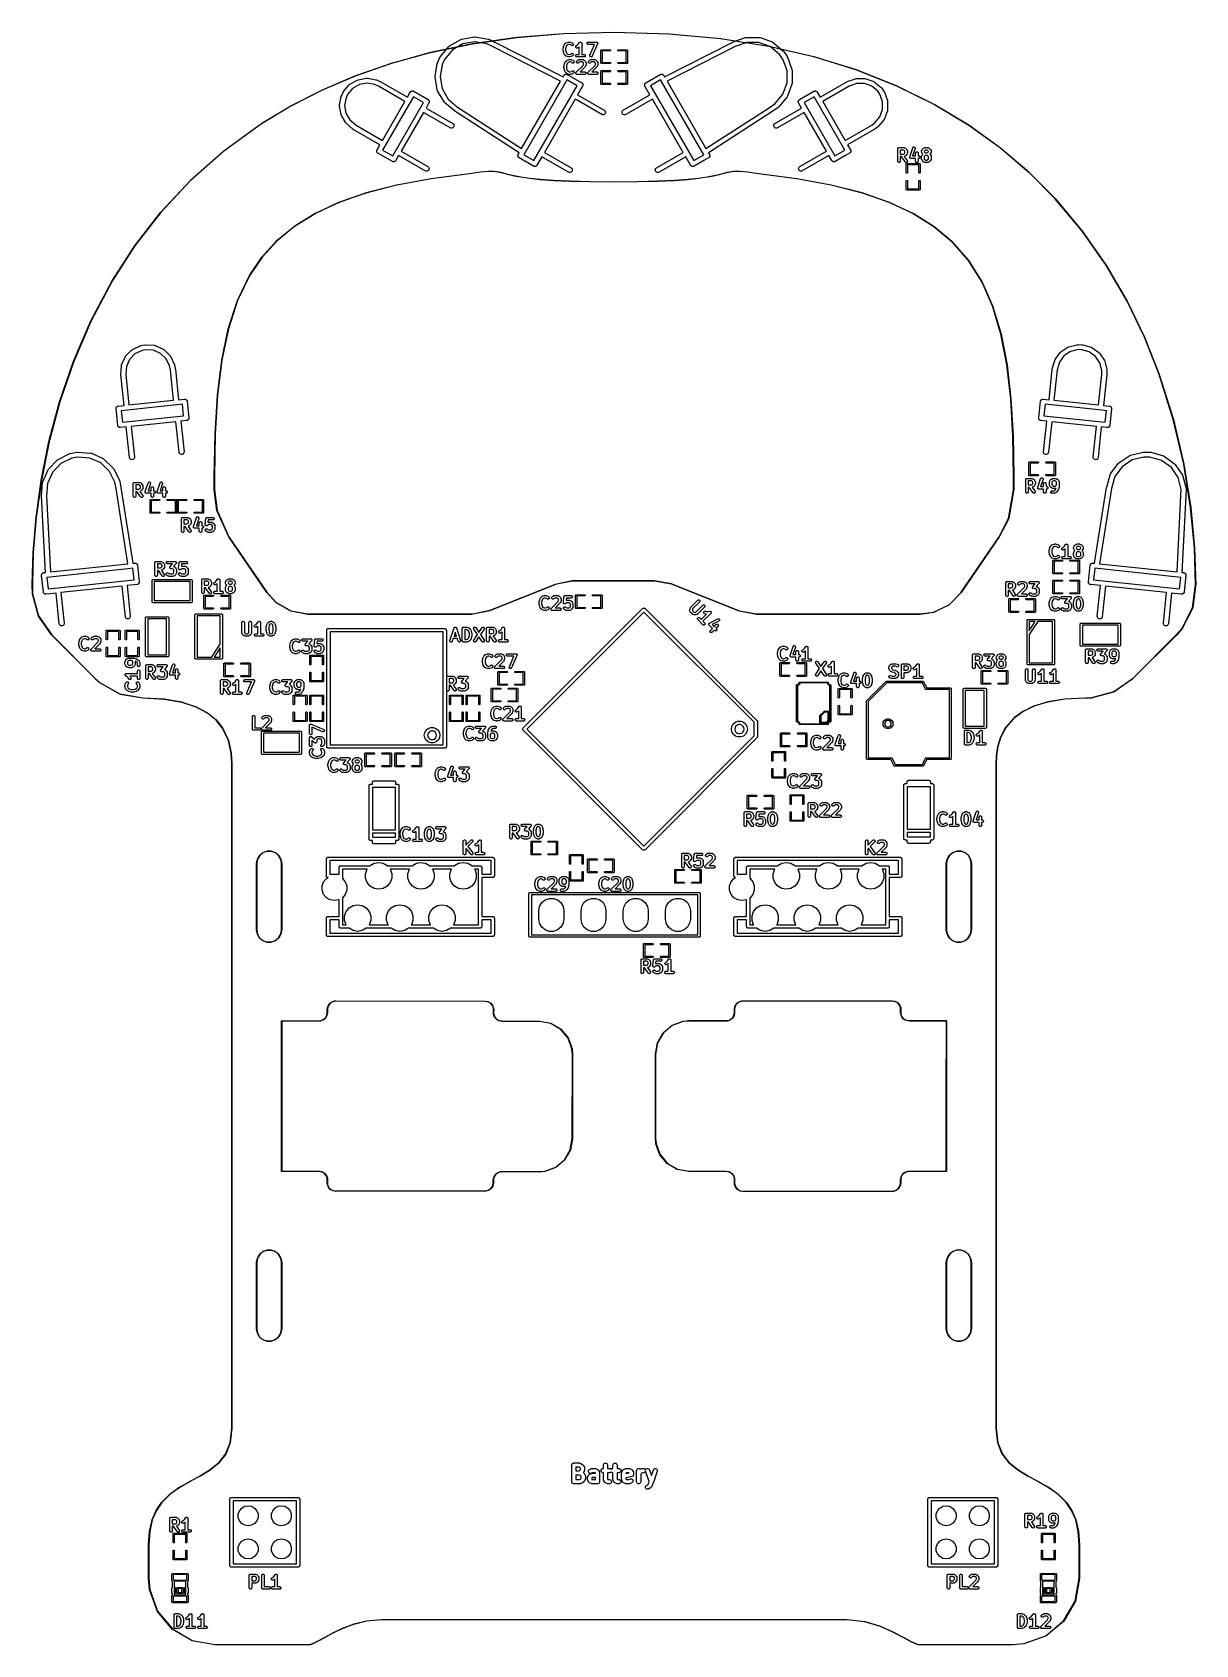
# Model space of a CAD drawing. Extents: x 69.6 to 139.6, y -158 to -61.
import ezdxf

# ---------------------------------------------------------------- set-up
doc = ezdxf.new("R2010")
doc.units = 0
doc.header["$MEASUREMENT"] = 0
doc.layers.add('BLACK', color=7, linetype='CONTINUOUS')

msp = doc.modelspace()

# ---------------------------------------------------------------- linework, layer by layer
at = {"layer": 'Black'}
for p, q in [((98.7376, -61.3419), (101.577, -61.1072)), ((101.577, -61.1072), (104.588, -61.027)), ((101.577, -61.1072), (101.577, -61.1072)), ((101.577, -61.1072), (101.577, -61.1072)), ((104.588, -61.037), (101.578, -61.1172)), ((104.588, -61.027), (104.588, -61.027)), ((104.588, -61.027), (104.588, -61.027)), ((104.588, -61.027), (107.898, -61.1242)), ((107.897, -61.1342), (104.588, -61.037)), ((93.5537, -62.2411), (96.0644, -61.7228)), ((96.0662, -61.7326), (93.5559, -62.2509)), ((94.1531, -62.4793), (94.6554, -61.8807)), ((94.6554, -61.8807), (94.6953, -61.8472)), ((94.6953, -61.8472), (95.372, -61.4565)), ((95.4991, -61.7295), (94.8682, -62.0938)), ((95.372, -61.4565), (95.421, -61.4386)), ((95.421, -61.4386), (96.1905, -61.303)), ((96.2165, -61.603), (95.4991, -61.7295)), ((96.0644, -61.7228), (96.0645, -61.7228)), ((96.0645, -61.7228), (96.0647, -61.7228)), ((96.0647, -61.7228), (98.7373, -61.342)), ((98.7386, -61.3519), (96.0662, -61.7326)), ((96.1905, -61.303), (96.2426, -61.303)), ((96.9406, -61.7307), (96.2165, -61.603)), ((96.2426, -61.303), (97.0121, -61.4386)), ((97.2758, -61.887), (96.9406, -61.7307)), ((97.0121, -61.4386), (97.0306, -61.4454)), ((97.0306, -61.4454), (97.0495, -61.4504)), ((97.0495, -61.4504), (97.4049, -61.6162)), ((101.371, -63.9725), (97.2758, -61.887)), ((97.4049, -61.6162), (97.4071, -61.6177)), ((97.4071, -61.6177), (97.4096, -61.6185)), ((97.4096, -61.6185), (101.521, -63.7124)), ((98.7373, -61.342), (98.7375, -61.342)), ((98.7375, -61.342), (98.7376, -61.3419)), ((101.578, -61.1172), (98.7386, -61.3519)), ((101.529, -62.0107), (101.53, -62.0017)), ((101.529, -62.1179), (101.529, -62.0107)), ((101.53, -62.0017), (101.531, -61.9925)), ((101.531, -61.9925), (101.567, -61.8497)), ((101.567, -61.8497), (101.57, -61.8422)), ((101.57, -61.8422), (101.572, -61.8343)), ((101.572, -61.8343), (101.608, -61.7629)), ((101.608, -61.7629), (101.615, -61.7533)), ((101.615, -61.7533), (101.622, -61.7434)), ((101.622, -61.7434), (101.693, -61.672)), ((101.71, -61.894), (101.679, -62.0199)), ((101.679, -62.0199), (101.679, -62.1086)), ((101.693, -61.672), (101.697, -61.6695)), ((101.697, -61.6695), (101.7, -61.6663)), ((101.7, -61.6663), (101.708, -61.6621)), ((101.708, -61.6621), (101.715, -61.657)), ((101.737, -61.8409), (101.71, -61.894)), ((101.715, -61.657), (101.719, -61.6559)), ((101.719, -61.6559), (101.723, -61.6538)), ((101.723, -61.6538), (101.83, -61.6181)), ((101.787, -61.7906), (101.737, -61.8409)), ((101.866, -61.7643), (101.787, -61.7906)), ((101.83, -61.6181), (101.842, -61.6164)), ((101.842, -61.6164), (101.854, -61.6143)), ((101.854, -61.6143), (101.925, -61.6143)), ((101.913, -61.7643), (101.866, -61.7643)), ((101.992, -61.7906), (101.913, -61.7643)), ((101.925, -61.6143), (101.937, -61.6164)), ((101.937, -61.6164), (101.949, -61.6181)), ((101.949, -61.6181), (102.056, -61.6538)), ((102.015, -61.8137), (101.992, -61.7906)), ((102.036, -61.8287), (102.015, -61.8137)), ((102.061, -61.8354), (102.036, -61.8287)), ((102.056, -61.6538), (102.06, -61.6559)), ((102.06, -61.6559), (102.064, -61.657)), ((102.087, -61.8332), (102.061, -61.8354)), ((102.064, -61.657), (102.071, -61.6621)), ((102.071, -61.6621), (102.079, -61.6663)), ((102.079, -61.6663), (102.082, -61.6695)), ((102.082, -61.6695), (102.085, -61.672)), ((102.085, -61.672), (102.121, -61.7077)), ((102.111, -61.8222), (102.087, -61.8332)), ((102.129, -61.8037), (102.111, -61.8222)), ((102.121, -61.7077), (102.136, -61.729)), ((102.14, -61.7801), (102.129, -61.8037)), ((102.136, -61.729), (102.143, -61.7542)), ((102.143, -61.7542), (102.14, -61.7801)), ((102.279, -61.8991), (102.285, -61.8737)), ((102.282, -61.925), (102.279, -61.8991)), ((102.293, -61.9483), (102.282, -61.925)), ((102.285, -61.8737), (102.299, -61.852)), ((102.312, -61.9662), (102.293, -61.9483)), ((102.299, -61.852), (102.32, -61.8365)), ((102.336, -61.9765), (102.312, -61.9662)), ((102.32, -61.8365), (102.381, -61.8062)), ((102.362, -61.9781), (102.336, -61.9765)), ((102.387, -61.9707), (102.362, -61.9781)), ((102.381, -61.8062), (102.438, -61.7486)), ((102.459, -61.9349), (102.387, -61.9707)), ((102.438, -61.7486), (102.505, -61.6477)), ((102.468, -61.9278), (102.459, -61.9349)), ((102.478, -61.9209), (102.468, -61.9278)), ((102.493, -61.9061), (102.478, -61.9209)), ((102.493, -62.3643), (102.493, -61.9061)), ((102.505, -61.6477), (102.508, -61.6447)), ((102.508, -61.6447), (102.51, -61.6411)), ((102.51, -61.6411), (102.517, -61.6353)), ((102.517, -61.6353), (102.523, -61.6288)), ((102.523, -61.6288), (102.527, -61.627)), ((102.527, -61.627), (102.53, -61.6243)), ((102.53, -61.6243), (102.539, -61.6213)), ((102.539, -61.6213), (102.547, -61.6173)), ((102.547, -61.6173), (102.551, -61.6168)), ((102.551, -61.6168), (102.555, -61.6154)), ((102.555, -61.6154), (102.564, -61.6154)), ((102.564, -61.6154), (102.573, -61.6144)), ((102.573, -61.6144), (102.577, -61.6154)), ((102.577, -61.6154), (102.581, -61.6154)), ((102.581, -61.6154), (102.589, -61.6185)), ((102.589, -61.6185), (102.598, -61.6206)), ((102.598, -61.6206), (102.601, -61.6229)), ((102.601, -61.6229), (102.605, -61.6243)), ((102.605, -61.6243), (102.612, -61.6301)), ((102.612, -61.6301), (102.62, -61.6351)), ((102.62, -61.6351), (102.622, -61.6384)), ((102.622, -61.6384), (102.625, -61.6411)), ((102.625, -61.6411), (102.63, -61.6488)), ((102.63, -61.6488), (102.635, -61.656)), ((102.635, -61.656), (102.636, -61.66)), ((102.636, -61.66), (102.638, -61.6636)), ((102.638, -61.6636), (102.64, -61.6725)), ((102.64, -61.6725), (102.642, -61.681)), ((102.642, -61.681), (102.642, -61.6852)), ((102.642, -61.6852), (102.643, -61.6893)), ((102.643, -61.6893), (102.643, -62.3643)), ((102.958, -61.6763), (102.967, -61.6518)), ((102.958, -61.7023), (102.958, -61.6763)), ((102.967, -61.7268), (102.958, -61.7023)), ((102.967, -61.6518), (102.984, -61.6318)), ((102.984, -61.7467), (102.967, -61.7268)), ((102.984, -61.6318), (103.006, -61.6188)), ((103.006, -61.7598), (102.984, -61.7467)), ((103.006, -61.6188), (103.032, -61.6143)), ((103.032, -61.7643), (103.006, -61.7598)), ((103.032, -61.6143), (103.532, -61.6143)), ((103.418, -61.7643), (103.032, -61.7643)), ((103.142, -62.4097), (103.418, -61.7643)), ((103.601, -61.7188), (103.28, -62.4688)), ((103.532, -61.6143), (103.541, -61.6158)), ((103.541, -61.6158), (103.549, -61.6163)), ((103.549, -61.6163), (103.553, -61.618)), ((103.553, -61.618), (103.558, -61.6188)), ((103.558, -61.6188), (103.565, -61.6231)), ((103.565, -61.6231), (103.573, -61.6265)), ((103.573, -61.6265), (103.576, -61.6296)), ((103.576, -61.6296), (103.58, -61.6318)), ((103.58, -61.6318), (103.586, -61.6384)), ((103.586, -61.6384), (103.592, -61.6444)), ((103.592, -61.6444), (103.594, -61.6484)), ((103.594, -61.6484), (103.597, -61.6518)), ((103.597, -61.6518), (103.6, -61.6599)), ((103.6, -61.6599), (103.604, -61.6676)), ((103.603, -61.7104), (103.601, -61.7188)), ((103.606, -61.7023), (103.603, -61.7104)), ((103.604, -61.6676), (103.604, -61.672)), ((103.604, -61.672), (103.606, -61.6763)), ((103.606, -61.6763), (103.606, -61.6849)), ((103.606, -61.6849), (103.607, -61.6935)), ((103.607, -61.6935), (103.606, -61.6978)), ((103.606, -61.6978), (103.606, -61.7023)), ((103.823, -62.0871), (103.826, -62.0856)), ((103.826, -62.0856), (103.829, -62.085)), ((103.829, -62.085), (103.832, -62.084)), ((103.832, -62.084), (103.835, -62.084)), ((103.835, -62.084), (103.838, -62.0834)), ((103.838, -62.0834), (104.346, -62.0834)), ((104.346, -62.0834), (104.358, -62.0856)), ((104.358, -62.0856), (104.369, -62.0918)), ((104.831, -62.0918), (104.842, -62.0856)), ((104.842, -62.0856), (104.854, -62.0834)), ((104.854, -62.0834), (105.362, -62.0834)), ((105.362, -62.0834), (105.365, -62.084)), ((105.365, -62.084), (105.368, -62.084)), ((105.368, -62.084), (105.371, -62.085)), ((105.371, -62.085), (105.374, -62.0856)), ((105.374, -62.0856), (105.377, -62.0871)), ((107.631, -63.7124), (111.742, -61.6185)), ((111.87, -61.8899), (107.781, -63.9725)), ((110.999, -61.4183), (107.897, -61.1342)), ((107.898, -61.1242), (107.898, -61.1243)), ((107.898, -61.1243), (107.898, -61.1243)), ((107.898, -61.1243), (111, -61.4083)), ((113.898, -61.8776), (110.999, -61.4183)), ((111, -61.4083), (111, -61.4084)), ((111, -61.4084), (111, -61.4084)), ((111, -61.4084), (113.9, -61.8678)), ((111.742, -61.6185), (111.751, -61.6158)), ((111.751, -61.6158), (111.759, -61.6112)), ((111.759, -61.6112), (112.493, -61.3439)), ((112.571, -61.6349), (111.87, -61.8899)), ((112.493, -61.3439), (112.545, -61.3349)), ((112.545, -61.3349), (113.326, -61.3349)), ((113.3, -61.6349), (112.571, -61.6349)), ((113.984, -61.884), (113.3, -61.6349)), ((113.326, -61.3349), (113.377, -61.3439)), ((113.377, -61.3439), (114.112, -61.6112)), ((116.603, -62.5008), (113.898, -61.8776)), ((113.9, -61.8678), (113.9, -61.8678)), ((113.9, -61.8678), (113.901, -61.8678)), ((113.901, -61.8678), (116.606, -62.4911)), ((114.548, -62.3566), (113.984, -61.884)), ((114.112, -61.6112), (114.157, -61.6372)), ((114.157, -61.6372), (114.755, -62.1395)), ((89.0369, -63.6414), (91.1997, -62.8885)), ((91.2029, -62.898), (89.0403, -63.6508)), ((91.1997, -62.8885), (91.1999, -62.8885)), ((91.1999, -62.8885), (91.2001, -62.8884)), ((91.2001, -62.8884), (93.5534, -62.2412)), ((93.5559, -62.2509), (91.2029, -62.898)), ((93.5534, -62.2412), (93.5536, -62.2412)), ((93.5536, -62.2412), (93.5537, -62.2411)), ((93.8188, -63.6746), (93.9545, -62.9051)), ((93.9545, -62.9051), (93.9612, -62.8867)), ((93.9612, -62.8867), (93.9663, -62.8677)), ((93.9663, -62.8677), (94.132, -62.5123)), ((94.2465, -62.9766), (94.1189, -63.7007)), ((94.132, -62.5123), (94.1433, -62.4962)), ((94.1433, -62.4962), (94.1531, -62.4793)), ((94.3956, -62.657), (94.2465, -62.9766)), ((94.8682, -62.0938), (94.3956, -62.657)), ((101.53, -62.1269), (101.529, -62.1179)), ((101.531, -62.136), (101.53, -62.1269)), ((101.567, -62.2789), (101.531, -62.136)), ((101.57, -62.2864), (101.567, -62.2789)), ((101.572, -62.2943), (101.57, -62.2864)), ((101.608, -62.3657), (101.572, -62.2943)), ((101.579, -63.0607), (101.58, -63.0517)), ((101.58, -63.0517), (101.581, -63.0425)), ((101.581, -63.0425), (101.617, -62.8997)), ((101.615, -62.3753), (101.608, -62.3657)), ((101.622, -62.3852), (101.615, -62.3753)), ((101.617, -62.8997), (101.62, -62.8922)), ((101.62, -62.8922), (101.622, -62.8843)), ((101.693, -62.4566), (101.622, -62.3852)), ((101.622, -62.8843), (101.658, -62.8129)), ((101.658, -62.8129), (101.665, -62.8033)), ((101.665, -62.8033), (101.672, -62.7934)), ((101.672, -62.7934), (101.743, -62.722)), ((101.679, -62.1086), (101.71, -62.2345)), ((101.697, -62.4591), (101.693, -62.4566)), ((101.7, -62.4623), (101.697, -62.4591)), ((101.708, -62.4665), (101.7, -62.4623)), ((101.715, -62.4715), (101.708, -62.4665)), ((101.71, -62.2345), (101.737, -62.2877)), ((101.719, -62.4727), (101.715, -62.4715)), ((101.723, -62.4747), (101.719, -62.4727)), ((101.83, -62.5104), (101.723, -62.4747)), ((101.76, -62.944), (101.729, -63.0699)), ((101.737, -62.2877), (101.787, -62.338)), ((101.743, -62.722), (101.747, -62.7195)), ((101.747, -62.7195), (101.75, -62.7163)), ((101.75, -62.7163), (101.758, -62.7121)), ((101.758, -62.7121), (101.765, -62.707)), ((101.787, -62.8909), (101.76, -62.944)), ((101.765, -62.707), (101.769, -62.7059)), ((101.769, -62.7059), (101.773, -62.7038)), ((101.773, -62.7038), (101.88, -62.6681)), ((101.787, -62.338), (101.866, -62.3643)), ((101.837, -62.8406), (101.787, -62.8909)), ((101.842, -62.5122), (101.83, -62.5104)), ((101.916, -62.8143), (101.837, -62.8406)), ((101.854, -62.5143), (101.842, -62.5122)), ((101.925, -62.5143), (101.854, -62.5143)), ((101.866, -62.3643), (101.913, -62.3643)), ((101.88, -62.6681), (101.892, -62.6664)), ((101.892, -62.6664), (101.904, -62.6643)), ((101.904, -62.6643), (101.975, -62.6643)), ((101.913, -62.3643), (101.992, -62.338)), ((101.963, -62.8143), (101.916, -62.8143)), ((101.937, -62.5122), (101.925, -62.5143)), ((101.949, -62.5104), (101.937, -62.5122)), ((102.056, -62.4747), (101.949, -62.5104)), ((102.042, -62.8406), (101.963, -62.8143)), ((101.975, -62.6643), (101.987, -62.6664)), ((101.987, -62.6664), (101.999, -62.6681)), ((101.992, -62.338), (102.015, -62.3148)), ((101.999, -62.6681), (102.106, -62.7038)), ((102.015, -62.3148), (102.036, -62.2999)), ((102.036, -62.2999), (102.061, -62.2931)), ((102.065, -62.8637), (102.042, -62.8406)), ((102.06, -62.4727), (102.056, -62.4747)), ((102.064, -62.4715), (102.06, -62.4727)), ((102.061, -62.2931), (102.087, -62.2954)), ((102.071, -62.4665), (102.064, -62.4715)), ((102.086, -62.8787), (102.065, -62.8637)), ((102.079, -62.4623), (102.071, -62.4665)), ((102.082, -62.4591), (102.079, -62.4623)), ((102.085, -62.4566), (102.082, -62.4591)), ((102.121, -62.4209), (102.085, -62.4566)), ((102.111, -62.8854), (102.086, -62.8787)), ((102.087, -62.2954), (102.111, -62.3064)), ((102.106, -62.7038), (102.11, -62.7059)), ((102.11, -62.7059), (102.114, -62.707)), ((102.111, -62.3064), (102.129, -62.3248)), ((102.137, -62.8832), (102.111, -62.8854)), ((102.114, -62.707), (102.121, -62.7121)), ((102.136, -62.3996), (102.121, -62.4209)), ((102.121, -62.7121), (102.129, -62.7163)), ((102.129, -62.3248), (102.14, -62.3484)), ((102.129, -62.7163), (102.132, -62.7195)), ((102.132, -62.7195), (102.135, -62.722)), ((102.135, -62.722), (102.171, -62.7577)), ((102.143, -62.3744), (102.136, -62.3996)), ((102.161, -62.8722), (102.137, -62.8832)), ((102.14, -62.3484), (102.143, -62.3744)), ((102.179, -62.8537), (102.161, -62.8722)), ((102.171, -62.7577), (102.186, -62.779)), ((102.19, -62.8301), (102.179, -62.8537)), ((102.186, -62.779), (102.193, -62.8042)), ((102.193, -62.8042), (102.19, -62.8301)), ((102.28, -62.4263), (102.289, -62.4018)), ((102.28, -62.4523), (102.28, -62.4263)), ((102.289, -62.4768), (102.28, -62.4523)), ((102.289, -62.4018), (102.305, -62.3818)), ((102.305, -62.4967), (102.289, -62.4768)), ((102.305, -62.3818), (102.328, -62.3688)), ((102.328, -62.5098), (102.305, -62.4967)), ((102.315, -63.4363), (102.731, -63.0202)), ((102.328, -62.3688), (102.354, -62.3643)), ((102.354, -62.5143), (102.328, -62.5098)), ((102.329, -62.8042), (102.336, -62.779)), ((102.331, -62.8301), (102.329, -62.8042)), ((102.342, -62.8537), (102.331, -62.8301)), ((102.336, -62.779), (102.351, -62.7577)), ((102.361, -62.8722), (102.342, -62.8537)), ((102.351, -62.7577), (102.386, -62.722)), ((102.354, -62.3643), (102.493, -62.3643)), ((102.782, -62.5143), (102.354, -62.5143)), ((102.384, -62.8832), (102.361, -62.8722)), ((102.41, -62.8854), (102.384, -62.8832)), ((102.386, -62.722), (102.396, -62.7151)), ((102.396, -62.7151), (102.406, -62.7079)), ((102.406, -62.7079), (102.477, -62.6722)), ((102.435, -62.8787), (102.41, -62.8854)), ((102.457, -62.8637), (102.435, -62.8787)), ((102.484, -62.8366), (102.457, -62.8637)), ((102.477, -62.6722), (102.481, -62.671)), ((102.481, -62.671), (102.485, -62.6688)), ((102.528, -62.8143), (102.484, -62.8366)), ((102.485, -62.6688), (102.494, -62.6673)), ((102.494, -62.6673), (102.502, -62.6648)), ((102.502, -62.6648), (102.506, -62.665)), ((102.506, -62.665), (102.511, -62.6643)), ((102.511, -62.6643), (102.689, -62.6643)), ((102.672, -62.8143), (102.528, -62.8143)), ((102.643, -62.3643), (102.782, -62.3643)), ((102.716, -62.8366), (102.672, -62.8143)), ((102.689, -62.6643), (102.694, -62.665)), ((102.694, -62.665), (102.698, -62.6648)), ((102.698, -62.6648), (102.706, -62.6673)), ((102.706, -62.6673), (102.715, -62.6688)), ((102.715, -62.6688), (102.719, -62.671)), ((102.735, -62.8551), (102.716, -62.8366)), ((102.719, -62.671), (102.723, -62.6722)), ((102.723, -62.6722), (102.794, -62.7079)), ((102.731, -63.0202), (102.757, -62.9414)), ((102.757, -62.8998), (102.735, -62.8551)), ((102.757, -62.9414), (102.757, -62.8998)), ((102.782, -62.3643), (102.808, -62.3688)), ((102.808, -62.5098), (102.782, -62.5143)), ((102.794, -62.7079), (102.804, -62.7151)), ((102.804, -62.7151), (102.814, -62.722)), ((102.808, -62.3688), (102.83, -62.3818)), ((102.83, -62.4967), (102.808, -62.5098)), ((102.814, -62.722), (102.849, -62.7577)), ((102.83, -62.3818), (102.847, -62.4018)), ((102.847, -62.4768), (102.83, -62.4967)), ((102.847, -62.4018), (102.856, -62.4263)), ((102.856, -62.4523), (102.847, -62.4768)), ((102.849, -62.7577), (102.856, -62.7675)), ((102.856, -62.4263), (102.856, -62.4523)), ((102.856, -62.7675), (102.864, -62.7772)), ((102.864, -62.7772), (102.899, -62.8486)), ((102.903, -62.9773), (102.868, -63.0844)), ((102.899, -62.8486), (102.9, -62.8527)), ((102.9, -62.8527), (102.903, -62.8565)), ((102.903, -62.8565), (102.904, -62.8651)), ((102.905, -62.9654), (102.903, -62.9773)), ((102.904, -62.8651), (102.907, -62.8736)), ((102.907, -62.9536), (102.905, -62.9654)), ((102.907, -62.8736), (102.906, -62.8779)), ((102.906, -62.8779), (102.907, -62.8821)), ((102.907, -62.8821), (102.907, -62.9536)), ((103.029, -63.4363), (103.445, -63.0202)), ((103.043, -62.8042), (103.05, -62.779)), ((103.045, -62.8301), (103.043, -62.8042)), ((103.056, -62.8537), (103.045, -62.8301)), ((103.05, -62.779), (103.065, -62.7577)), ((103.075, -62.8722), (103.056, -62.8537)), ((103.065, -62.7577), (103.101, -62.722)), ((103.098, -62.8832), (103.075, -62.8722)), ((103.124, -62.8854), (103.098, -62.8832)), ((103.101, -62.722), (103.11, -62.7151)), ((103.11, -62.7151), (103.12, -62.7079)), ((103.12, -62.7079), (103.191, -62.6722)), ((103.15, -62.8787), (103.124, -62.8854)), ((103.136, -62.4351), (103.142, -62.4097)), ((103.139, -62.461), (103.136, -62.4351)), ((103.151, -62.4842), (103.139, -62.461)), ((103.171, -62.8637), (103.15, -62.8787)), ((103.17, -62.502), (103.151, -62.4842)), ((103.194, -62.5123), (103.17, -62.502)), ((103.198, -62.8366), (103.171, -62.8637)), ((103.191, -62.6722), (103.196, -62.671)), ((103.22, -62.5138), (103.194, -62.5123)), ((103.196, -62.671), (103.199, -62.6688)), ((103.243, -62.8143), (103.198, -62.8366)), ((103.199, -62.6688), (103.208, -62.6673)), ((103.208, -62.6673), (103.216, -62.6648)), ((103.216, -62.6648), (103.221, -62.665)), ((103.245, -62.5062), (103.22, -62.5138)), ((103.221, -62.665), (103.225, -62.6643)), ((103.225, -62.6643), (103.404, -62.6643)), ((103.386, -62.8143), (103.243, -62.8143)), ((103.265, -62.4906), (103.245, -62.5062)), ((103.28, -62.4688), (103.265, -62.4906)), ((103.431, -62.8366), (103.386, -62.8143)), ((103.404, -62.6643), (103.408, -62.665)), ((103.408, -62.665), (103.412, -62.6648)), ((103.412, -62.6648), (103.421, -62.6673)), ((103.421, -62.6673), (103.429, -62.6688)), ((103.429, -62.6688), (103.433, -62.671)), ((103.449, -62.8551), (103.431, -62.8366)), ((103.433, -62.671), (103.437, -62.6722)), ((103.437, -62.6722), (103.509, -62.7079)), ((103.445, -63.0202), (103.471, -62.9414)), ((103.471, -62.8998), (103.449, -62.8551)), ((103.471, -62.9414), (103.471, -62.8998)), ((103.509, -62.7079), (103.518, -62.7151)), ((103.518, -62.7151), (103.528, -62.722)), ((103.528, -62.722), (103.564, -62.7577)), ((103.564, -62.7577), (103.571, -62.7675)), ((103.571, -62.7675), (103.578, -62.7772)), ((103.578, -62.7772), (103.614, -62.8486)), ((103.618, -62.9773), (103.582, -63.0844)), ((103.614, -62.8486), (103.615, -62.8527)), ((103.615, -62.8527), (103.617, -62.8565)), ((103.617, -62.8565), (103.618, -62.8651)), ((103.618, -62.8651), (103.621, -62.8736)), ((103.619, -62.9654), (103.618, -62.9773)), ((103.621, -62.9536), (103.619, -62.9654)), ((103.621, -62.8736), (103.621, -62.8779)), ((103.621, -62.8779), (103.621, -62.8821)), ((103.621, -62.8821), (103.621, -62.9536)), ((103.802, -62.119), (103.803, -62.1159)), ((103.802, -62.881), (103.802, -62.119)), ((103.803, -62.8841), (103.802, -62.881)), ((103.803, -62.1128), (103.804, -62.1099)), ((103.803, -62.1159), (103.803, -62.1128)), ((103.803, -62.8872), (103.803, -62.8841)), ((103.804, -62.8901), (103.803, -62.8872)), ((103.804, -62.1099), (103.805, -62.1068)), ((103.805, -62.8932), (103.804, -62.8901)), ((103.805, -62.1068), (103.806, -62.1041)), ((103.806, -62.8959), (103.805, -62.8932)), ((103.806, -62.1041), (103.807, -62.1012)), ((103.807, -62.8988), (103.806, -62.8959)), ((103.807, -62.1012), (103.809, -62.0988)), ((103.809, -62.9012), (103.807, -62.8988)), ((103.809, -62.0988), (103.811, -62.0961)), ((103.811, -62.9039), (103.809, -62.9012)), ((103.811, -62.0961), (103.813, -62.0941)), ((103.813, -62.9059), (103.811, -62.9039)), ((103.813, -62.0941), (103.815, -62.0918)), ((103.815, -62.9082), (103.813, -62.9059)), ((103.815, -62.0918), (103.818, -62.0902)), ((103.818, -62.9098), (103.815, -62.9082)), ((103.818, -62.0902), (103.82, -62.0882)), ((103.82, -62.9118), (103.818, -62.9098)), ((103.82, -62.0882), (103.823, -62.0871)), ((103.823, -62.9129), (103.82, -62.9118)), ((103.826, -62.9144), (103.823, -62.9129)), ((103.829, -62.915), (103.826, -62.9144)), ((103.832, -62.916), (103.829, -62.915)), ((103.835, -62.916), (103.832, -62.916)), ((103.838, -62.9166), (103.835, -62.916)), ((104.346, -62.9166), (103.838, -62.9166)), ((104.346, -62.1546), (103.874, -62.1546)), ((103.874, -62.1546), (103.874, -62.8454)), ((103.874, -62.8454), (104.346, -62.8454)), ((104.358, -62.1524), (104.346, -62.1546)), ((104.346, -62.8454), (104.358, -62.8476)), ((104.358, -62.9144), (104.346, -62.9166)), ((104.369, -62.1462), (104.358, -62.1524)), ((104.358, -62.8476), (104.369, -62.8538)), ((104.369, -62.9082), (104.358, -62.9144)), ((104.369, -62.0918), (104.377, -62.1012)), ((104.377, -62.1368), (104.369, -62.1462)), ((104.369, -62.8538), (104.377, -62.8632)), ((104.377, -62.8988), (104.369, -62.9082)), ((104.377, -62.1012), (104.381, -62.1128)), ((104.381, -62.1252), (104.377, -62.1368)), ((104.377, -62.8632), (104.381, -62.8748)), ((104.381, -62.8872), (104.377, -62.8988)), ((104.381, -62.1128), (104.381, -62.1252)), ((104.381, -62.8748), (104.381, -62.8872)), ((104.819, -62.1128), (104.823, -62.1012)), ((104.819, -62.1252), (104.819, -62.1128)), ((104.823, -62.1368), (104.819, -62.1252)), ((104.819, -62.8748), (104.823, -62.8632)), ((104.819, -62.8872), (104.819, -62.8748)), ((104.823, -62.8988), (104.819, -62.8872)), ((104.823, -62.1012), (104.831, -62.0918)), ((104.831, -62.1462), (104.823, -62.1368)), ((104.823, -62.8632), (104.831, -62.8538)), ((104.831, -62.9082), (104.823, -62.8988)), ((104.842, -62.1524), (104.831, -62.1462)), ((104.831, -62.8538), (104.842, -62.8476)), ((104.842, -62.9144), (104.831, -62.9082)), ((104.854, -62.1546), (104.842, -62.1524)), ((104.842, -62.8476), (104.854, -62.8454)), ((104.854, -62.9166), (104.842, -62.9144)), ((105.326, -62.1546), (104.854, -62.1546)), ((104.854, -62.8454), (105.326, -62.8454)), ((105.362, -62.9166), (104.854, -62.9166)), ((105.326, -62.8454), (105.326, -62.1546)), ((105.365, -62.916), (105.362, -62.9166)), ((105.368, -62.916), (105.365, -62.916)), ((105.371, -62.915), (105.368, -62.916)), ((105.374, -62.9144), (105.371, -62.915)), ((105.377, -62.9129), (105.374, -62.9144)), ((105.377, -62.0871), (105.38, -62.0882)), ((105.38, -62.9118), (105.377, -62.9129)), ((105.38, -62.0882), (105.382, -62.0902)), ((105.382, -62.9098), (105.38, -62.9118)), ((105.382, -62.0902), (105.385, -62.0918)), ((105.385, -62.9082), (105.382, -62.9098)), ((105.385, -62.0918), (105.387, -62.0941)), ((105.387, -62.9059), (105.385, -62.9082)), ((105.387, -62.0941), (105.389, -62.0961)), ((105.389, -62.9039), (105.387, -62.9059)), ((105.389, -62.0961), (105.391, -62.0988)), ((105.391, -62.9012), (105.389, -62.9039)), ((105.391, -62.0988), (105.393, -62.1012)), ((105.393, -62.8988), (105.391, -62.9012)), ((105.393, -62.1012), (105.394, -62.1041)), ((105.394, -62.8959), (105.393, -62.8988)), ((105.394, -62.1041), (105.395, -62.1068)), ((105.395, -62.8932), (105.394, -62.8959)), ((105.395, -62.1068), (105.396, -62.1099)), ((105.396, -62.8901), (105.395, -62.8932)), ((105.396, -62.1099), (105.397, -62.1128)), ((105.397, -62.8872), (105.396, -62.8901)), ((105.397, -62.1128), (105.397, -62.1159)), ((105.397, -62.1159), (105.398, -62.119)), ((105.398, -62.881), (105.397, -62.8841)), ((105.397, -62.8841), (105.397, -62.8872)), ((105.398, -62.119), (105.398, -62.881)), ((114.75, -62.6455), (114.548, -62.3566)), ((115.001, -63.3364), (114.75, -62.6455)), ((114.755, -62.1395), (114.768, -62.1545)), ((114.768, -62.1545), (114.782, -62.1684)), ((114.782, -62.1684), (115.007, -62.4896)), ((115.007, -62.4896), (115.015, -62.5074)), ((115.015, -62.5074), (115.025, -62.5244)), ((115.025, -62.5244), (115.292, -63.2587)), ((119.119, -63.2765), (116.603, -62.5008)), ((116.606, -62.4911), (116.606, -62.4912)), ((116.606, -62.4912), (116.606, -62.4912)), ((116.606, -62.4912), (119.122, -63.267)), ((87.0164, -64.5025), (89.0366, -63.6416)), ((89.0403, -63.6508), (87.0205, -64.5117)), ((88.6887, -64.1603), (89.1399, -63.8999)), ((89.0366, -63.6416), (89.0367, -63.6415)), ((89.0367, -63.6415), (89.0369, -63.6414)), ((89.1399, -63.8999), (89.1888, -63.882)), ((89.1888, -63.882), (89.7019, -63.7916)), ((89.7019, -63.7916), (89.754, -63.7916)), ((89.754, -63.7916), (90.267, -63.882)), ((90.267, -63.882), (90.2854, -63.8887)), ((90.2854, -63.8887), (90.3043, -63.8938)), ((90.3043, -63.8938), (90.5413, -64.0043)), ((90.5413, -64.0043), (90.5467, -64.0081)), ((90.5467, -64.0081), (90.5529, -64.0104)), ((90.5529, -64.0104), (92.1551, -64.9354)), ((93.8188, -63.7267), (93.8188, -63.6746)), ((93.9545, -64.4963), (93.8188, -63.7267)), ((94.1189, -63.7007), (94.2454, -64.4181)), ((99.0293, -68.0288), (101.371, -63.9725)), ((101.76, -63.899), (101.371, -64.5725)), ((101.521, -63.7124), (101.575, -63.6191)), ((101.575, -63.6191), (101.584, -63.6091)), ((101.579, -63.1679), (101.579, -63.0607)), ((101.58, -63.1769), (101.579, -63.1679)), ((101.581, -63.186), (101.58, -63.1769)), ((101.617, -63.3289), (101.581, -63.186)), ((101.584, -63.6091), (101.59, -63.5977)), ((101.59, -63.5977), (101.6, -63.5893)), ((101.6, -63.5893), (101.609, -63.5792)), ((101.609, -63.5792), (101.62, -63.5726)), ((101.62, -63.3364), (101.617, -63.3289)), ((101.622, -63.3443), (101.62, -63.3364)), ((101.62, -63.5726), (101.63, -63.5642)), ((101.658, -63.4157), (101.622, -63.3443)), ((101.63, -63.5642), (101.642, -63.5597)), ((101.642, -63.5597), (101.654, -63.5532)), ((101.654, -63.5532), (101.667, -63.5509)), ((101.665, -63.4253), (101.658, -63.4157)), ((101.672, -63.4352), (101.665, -63.4253)), ((101.667, -63.5509), (101.679, -63.5464)), ((101.743, -63.5066), (101.672, -63.4352)), ((101.679, -63.5464), (101.692, -63.5464)), ((101.692, -63.5464), (101.705, -63.5441)), ((101.705, -63.5441), (101.718, -63.5464)), ((101.718, -63.5464), (101.731, -63.5464)), ((101.729, -63.0699), (101.729, -63.1586)), ((101.729, -63.1586), (101.76, -63.2845)), ((101.731, -63.5464), (101.744, -63.5509)), ((101.747, -63.5091), (101.743, -63.5066)), ((101.744, -63.5509), (101.756, -63.5532)), ((101.75, -63.5123), (101.747, -63.5091)), ((101.758, -63.5165), (101.75, -63.5123)), ((101.756, -63.5532), (101.768, -63.5597)), ((101.765, -63.5215), (101.758, -63.5165)), ((101.76, -63.2845), (101.787, -63.3377)), ((102.366, -64.249), (101.76, -63.899)), ((101.769, -63.5227), (101.765, -63.5215)), ((101.768, -63.5597), (101.78, -63.5642)), ((101.773, -63.5247), (101.769, -63.5227)), ((101.88, -63.5604), (101.773, -63.5247)), ((101.78, -63.5642), (102.646, -64.0642)), ((101.787, -63.3377), (101.837, -63.388)), ((101.837, -63.388), (101.916, -63.4143)), ((101.892, -63.5622), (101.88, -63.5604)), ((101.904, -63.5643), (101.892, -63.5622)), ((101.975, -63.5643), (101.904, -63.5643)), ((101.916, -63.4143), (101.963, -63.4143)), ((101.963, -63.4143), (102.042, -63.388)), ((101.987, -63.5622), (101.975, -63.5643)), ((101.999, -63.5604), (101.987, -63.5622)), ((102.106, -63.5247), (101.999, -63.5604)), ((102.042, -63.388), (102.065, -63.3648)), ((102.065, -63.3648), (102.086, -63.3499)), ((102.086, -63.3499), (102.111, -63.3431)), ((102.11, -63.5227), (102.106, -63.5247)), ((102.114, -63.5215), (102.11, -63.5227)), ((102.111, -63.3431), (102.137, -63.3454)), ((102.121, -63.5165), (102.114, -63.5215)), ((102.129, -63.5123), (102.121, -63.5165)), ((102.132, -63.5091), (102.129, -63.5123)), ((102.135, -63.5066), (102.132, -63.5091)), ((102.171, -63.4709), (102.135, -63.5066)), ((102.137, -63.3454), (102.161, -63.3564)), ((102.161, -63.3564), (102.179, -63.3748)), ((102.186, -63.4496), (102.171, -63.4709)), ((102.179, -63.3748), (102.19, -63.3984)), ((102.193, -63.4244), (102.186, -63.4496)), ((102.19, -63.3984), (102.193, -63.4244)), ((102.293, -63.4827), (102.294, -63.4796)), ((102.294, -63.4925), (102.293, -63.4827)), ((102.294, -63.4763), (102.297, -63.4671)), ((102.294, -63.4796), (102.294, -63.4763)), ((102.294, -63.5023), (102.294, -63.4925)), ((102.295, -63.5054), (102.294, -63.5023)), ((102.295, -63.5087), (102.295, -63.5054)), ((102.3, -63.5176), (102.295, -63.5087)), ((102.297, -63.4671), (102.3, -63.4576)), ((102.3, -63.4576), (102.302, -63.4549)), ((102.303, -63.5268), (102.3, -63.5176)), ((102.302, -63.4549), (102.303, -63.4518)), ((102.303, -63.4518), (102.309, -63.4443)), ((102.305, -63.5293), (102.303, -63.5268)), ((102.306, -63.5323), (102.305, -63.5293)), ((102.313, -63.5392), (102.306, -63.5323)), ((102.309, -63.4443), (102.315, -63.4363)), ((102.32, -63.5467), (102.313, -63.5392)), ((102.323, -63.5484), (102.32, -63.5467)), ((102.325, -63.5507), (102.323, -63.5484)), ((102.334, -63.5549), (102.325, -63.5507)), ((102.342, -63.5598), (102.334, -63.5549)), ((102.345, -63.5603), (102.342, -63.5598)), ((102.348, -63.5617), (102.345, -63.5603)), ((102.358, -63.5626), (102.348, -63.5617)), ((102.368, -63.5643), (102.358, -63.5626)), ((102.832, -63.5643), (102.368, -63.5643)), ((102.849, -63.1137), (102.549, -63.4143)), ((102.549, -63.4143), (102.832, -63.4143)), ((102.832, -63.4143), (102.858, -63.4188)), ((102.858, -63.5598), (102.832, -63.5643)), ((102.852, -63.1102), (102.849, -63.1137)), ((102.855, -63.1073), (102.852, -63.1102)), ((102.859, -63.0996), (102.855, -63.1073)), ((102.858, -63.4188), (102.88, -63.4318)), ((102.88, -63.5467), (102.858, -63.5598)), ((102.864, -63.0924), (102.859, -63.0996)), ((102.866, -63.0882), (102.864, -63.0924)), ((102.868, -63.0844), (102.866, -63.0882)), ((102.88, -63.4318), (102.897, -63.4518)), ((102.897, -63.5268), (102.88, -63.5467)), ((102.897, -63.4518), (102.906, -63.4763)), ((102.906, -63.5023), (102.897, -63.5268)), ((102.906, -63.4763), (102.906, -63.5023)), ((103.007, -63.4827), (103.008, -63.4796)), ((103.008, -63.4925), (103.007, -63.4827)), ((103.008, -63.4763), (103.012, -63.4671)), ((103.008, -63.4796), (103.008, -63.4763)), ((103.008, -63.5023), (103.008, -63.4925)), ((103.009, -63.5054), (103.008, -63.5023)), ((103.01, -63.5087), (103.009, -63.5054)), ((103.014, -63.5176), (103.01, -63.5087)), ((103.012, -63.4671), (103.014, -63.4576)), ((103.014, -63.4576), (103.016, -63.4549)), ((103.017, -63.5268), (103.014, -63.5176)), ((103.016, -63.4549), (103.017, -63.4518)), ((103.017, -63.4518), (103.023, -63.4443)), ((103.019, -63.5293), (103.017, -63.5268)), ((103.021, -63.5323), (103.019, -63.5293)), ((103.028, -63.5392), (103.021, -63.5323)), ((103.023, -63.4443), (103.029, -63.4363)), ((103.034, -63.5467), (103.028, -63.5392)), ((103.037, -63.5484), (103.034, -63.5467)), ((103.039, -63.5507), (103.037, -63.5484)), ((103.048, -63.5549), (103.039, -63.5507)), ((103.056, -63.5598), (103.048, -63.5549)), ((103.06, -63.5603), (103.056, -63.5598)), ((103.063, -63.5617), (103.06, -63.5603)), ((103.072, -63.5626), (103.063, -63.5617)), ((103.082, -63.5643), (103.072, -63.5626)), ((103.546, -63.5643), (103.082, -63.5643)), ((103.564, -63.1137), (103.263, -63.4143)), ((103.263, -63.4143), (103.546, -63.4143)), ((103.546, -63.4143), (103.572, -63.4188)), ((103.572, -63.5598), (103.546, -63.5643)), ((103.566, -63.1102), (103.564, -63.1137)), ((103.569, -63.1073), (103.566, -63.1102)), ((103.574, -63.0996), (103.569, -63.1073)), ((103.572, -63.4188), (103.595, -63.4318)), ((103.595, -63.5467), (103.572, -63.5598)), ((103.579, -63.0924), (103.574, -63.0996)), ((103.58, -63.0882), (103.579, -63.0924)), ((103.582, -63.0844), (103.58, -63.0882)), ((103.595, -63.4318), (103.611, -63.4518)), ((103.611, -63.5268), (103.595, -63.5467)), ((103.611, -63.4518), (103.62, -63.4763)), ((103.62, -63.5023), (103.611, -63.5268)), ((103.62, -63.4763), (103.62, -63.5023)), ((103.802, -63.369), (103.803, -63.3659)), ((103.802, -64.131), (103.802, -63.369)), ((103.803, -63.3628), (103.804, -63.3599)), ((103.803, -63.3659), (103.803, -63.3628)), ((103.804, -63.3599), (103.805, -63.3568)), ((103.805, -63.3568), (103.806, -63.3541)), ((103.806, -63.3541), (103.807, -63.3512)), ((103.807, -63.3512), (103.809, -63.3488)), ((103.809, -63.3488), (103.811, -63.3461)), ((103.811, -63.3461), (103.813, -63.3441)), ((103.813, -63.3441), (103.815, -63.3418)), ((103.815, -63.3418), (103.818, -63.3402)), ((103.818, -63.3402), (103.82, -63.3382)), ((103.82, -63.3382), (103.823, -63.3371)), ((103.823, -63.3371), (103.826, -63.3356)), ((103.826, -63.3356), (103.829, -63.335)), ((103.829, -63.335), (103.832, -63.334)), ((103.832, -63.334), (103.835, -63.334)), ((103.835, -63.334), (103.838, -63.3334)), ((103.838, -63.3334), (104.346, -63.3334)), ((104.346, -63.4046), (103.874, -63.4046)), ((103.874, -63.4046), (103.874, -64.0954)), ((104.346, -63.3334), (104.358, -63.3356)), ((104.358, -63.4024), (104.346, -63.4046)), ((104.358, -63.3356), (104.369, -63.3418)), ((104.369, -63.3962), (104.358, -63.4024)), ((104.369, -63.3418), (104.377, -63.3512)), ((104.377, -63.3868), (104.369, -63.3962)), ((104.377, -63.3512), (104.381, -63.3628)), ((104.381, -63.3752), (104.377, -63.3868)), ((104.381, -63.3628), (104.381, -63.3752)), ((104.819, -63.3628), (104.823, -63.3512)), ((104.819, -63.3752), (104.819, -63.3628)), ((104.823, -63.3868), (104.819, -63.3752)), ((104.823, -63.3512), (104.831, -63.3418)), ((104.831, -63.3962), (104.823, -63.3868)), ((104.831, -63.3418), (104.842, -63.3356)), ((104.842, -63.4024), (104.831, -63.3962)), ((104.842, -63.3356), (104.854, -63.3334)), ((104.854, -63.4046), (104.842, -63.4024)), ((104.854, -63.3334), (105.362, -63.3334)), ((105.326, -63.4046), (104.854, -63.4046)), ((105.326, -64.0954), (105.326, -63.4046)), ((105.362, -63.3334), (105.365, -63.334)), ((105.365, -63.334), (105.368, -63.334)), ((105.368, -63.334), (105.371, -63.335)), ((105.371, -63.335), (105.374, -63.3356)), ((105.374, -63.3356), (105.377, -63.3371)), ((105.377, -63.3371), (105.38, -63.3382)), ((105.38, -63.3382), (105.382, -63.3402)), ((105.382, -63.3402), (105.385, -63.3418)), ((105.385, -63.3418), (105.387, -63.3441)), ((105.387, -63.3441), (105.389, -63.3461)), ((105.389, -63.3461), (105.391, -63.3488)), ((105.391, -63.3488), (105.393, -63.3512)), ((105.393, -63.3512), (105.394, -63.3541)), ((105.394, -63.3541), (105.395, -63.3568)), ((105.395, -63.3568), (105.396, -63.3599)), ((105.396, -63.3599), (105.397, -63.3628)), ((105.397, -63.3628), (105.397, -63.3659)), ((105.397, -63.3659), (105.398, -63.369)), ((105.398, -63.369), (105.398, -64.131)), ((106.506, -64.0642), (107.372, -63.5642)), ((107.392, -63.899), (106.786, -64.249)), ((107.372, -63.5642), (107.384, -63.5597)), ((107.384, -63.5597), (107.396, -63.5532)), ((109.992, -68.4023), (107.392, -63.899)), ((107.396, -63.5532), (107.408, -63.5509)), ((107.408, -63.5509), (107.421, -63.5464)), ((107.421, -63.5464), (107.434, -63.5464)), ((107.434, -63.5464), (107.447, -63.5441)), ((107.447, -63.5441), (107.46, -63.5464)), ((107.46, -63.5464), (107.473, -63.5464)), ((107.473, -63.5464), (107.485, -63.5509)), ((107.485, -63.5509), (107.498, -63.5532)), ((107.498, -63.5532), (107.509, -63.5597)), ((107.509, -63.5597), (107.522, -63.5642)), ((107.522, -63.5642), (107.532, -63.5726)), ((107.532, -63.5726), (107.543, -63.5792)), ((107.543, -63.5792), (107.552, -63.5893)), ((107.552, -63.5893), (107.562, -63.5977)), ((107.562, -63.5977), (107.568, -63.6091)), ((107.568, -63.6091), (107.577, -63.6191)), ((107.577, -63.6191), (107.631, -63.7124)), ((107.781, -63.9725), (110.123, -68.0288)), ((115.001, -64.0649), (115.001, -63.3364)), ((115.292, -63.2587), (115.301, -63.31)), ((115.301, -63.31), (115.301, -64.0914)), ((116.997, -64.9354), (118.599, -64.0104)), ((118.599, -64.0104), (118.611, -64.0059)), ((118.611, -64.0059), (118.623, -63.9993)), ((118.623, -63.9993), (119.112, -63.8211)), ((119.112, -63.8211), (119.164, -63.8121)), ((121.588, -64.253), (119.119, -63.2765)), ((119.122, -63.267), (119.122, -63.2671)), ((119.122, -63.2671), (119.123, -63.2671)), ((119.123, -63.2671), (121.592, -64.2437)), ((119.164, -63.8121), (119.685, -63.8121)), ((119.685, -63.8121), (119.736, -63.8211)), ((119.736, -63.8211), (120.225, -63.9993)), ((120.225, -63.9993), (120.27, -64.0254)), ((120.27, -64.0254), (120.67, -64.3602)), ((85.1341, -65.4636), (87.0161, -64.5027)), ((87.0205, -64.5117), (85.1388, -65.4724)), ((87.0161, -64.5027), (87.0162, -64.5026)), ((87.0162, -64.5026), (87.0164, -64.5025)), ((88.0802, -65.4133), (88.1707, -64.9002)), ((88.1707, -64.9002), (88.1774, -64.8818)), ((88.1774, -64.8818), (88.1824, -64.8629)), ((88.1824, -64.8629), (88.2929, -64.6259)), ((88.2929, -64.6259), (88.3042, -64.6099)), ((88.3042, -64.6099), (88.314, -64.5929)), ((88.314, -64.5929), (88.6488, -64.1938)), ((88.4627, -64.9718), (88.3802, -65.4393)), ((88.5565, -64.7706), (88.4627, -64.9718)), ((88.8616, -64.4069), (88.5565, -64.7706)), ((88.6488, -64.1938), (88.6887, -64.1603)), ((89.267, -64.1729), (88.8616, -64.4069)), ((89.7279, -64.0916), (89.267, -64.1729)), ((90.1955, -64.1741), (89.7279, -64.0916)), ((90.4086, -64.2734), (90.1955, -64.1741)), ((92.0051, -65.1952), (90.4086, -64.2734)), ((92.5149, -64.9122), (92.0051, -65.7952)), ((92.1551, -64.9354), (92.3301, -64.6322)), ((92.3301, -64.6322), (92.3385, -64.6222)), ((92.3385, -64.6222), (92.3451, -64.6108)), ((92.3451, -64.6108), (92.3551, -64.6024)), ((92.3551, -64.6024), (92.3636, -64.5923)), ((92.3636, -64.5923), (92.3749, -64.5858)), ((92.3749, -64.5858), (92.385, -64.5773)), ((92.385, -64.5773), (92.3973, -64.5729)), ((92.3973, -64.5729), (92.4087, -64.5663)), ((92.4087, -64.5663), (92.4216, -64.564)), ((92.4216, -64.564), (92.4339, -64.5595)), ((92.4339, -64.5595), (92.447, -64.5595)), ((92.447, -64.5595), (92.46, -64.5572)), ((92.46, -64.5572), (92.4729, -64.5595)), ((92.4729, -64.5595), (92.486, -64.5595)), ((92.486, -64.5595), (92.4984, -64.564)), ((92.4984, -64.564), (92.5113, -64.5663)), ((92.5113, -64.5663), (92.5226, -64.5729)), ((93.1211, -65.2622), (92.5149, -64.9122)), ((92.5226, -64.5729), (92.535, -64.5773)), ((92.535, -64.5773), (93.401, -65.0773)), ((93.9723, -64.5452), (93.9545, -64.4963)), ((94.363, -65.222), (93.9723, -64.5452)), ((93.9723, -64.5452), (93.9723, -64.5452)), ((94.2454, -64.4181), (94.6096, -65.049)), ((101.371, -64.5725), (99.1601, -68.4023)), ((99.7663, -68.7523), (102.366, -64.249)), ((102.701, -64.2691), (102.401, -64.7887)), ((102.401, -64.7887), (104.003, -65.7137)), ((102.646, -64.0642), (102.656, -64.0726)), ((102.656, -64.0726), (102.668, -64.0792)), ((102.668, -64.0792), (102.676, -64.0893)), ((102.676, -64.0893), (102.686, -64.0977)), ((102.686, -64.0977), (102.693, -64.1091)), ((102.693, -64.1091), (102.701, -64.1191)), ((102.701, -64.1191), (102.706, -64.1314)), ((102.706, -64.2568), (102.701, -64.2691)), ((102.706, -64.1314), (102.712, -64.1428)), ((102.712, -64.2454), (102.706, -64.2568)), ((102.712, -64.1428), (102.714, -64.1557)), ((102.714, -64.2325), (102.712, -64.2454)), ((102.714, -64.1557), (102.719, -64.1681)), ((102.719, -64.2202), (102.714, -64.2325)), ((102.719, -64.1681), (102.719, -64.1812)), ((102.719, -64.1812), (102.721, -64.1941)), ((102.721, -64.1941), (102.719, -64.207)), ((102.719, -64.207), (102.719, -64.2202)), ((103.803, -64.1341), (103.802, -64.131)), ((103.803, -64.1372), (103.803, -64.1341)), ((103.804, -64.1401), (103.803, -64.1372)), ((103.805, -64.1432), (103.804, -64.1401)), ((103.806, -64.1459), (103.805, -64.1432)), ((103.807, -64.1488), (103.806, -64.1459)), ((103.809, -64.1512), (103.807, -64.1488)), ((103.811, -64.1539), (103.809, -64.1512)), ((103.813, -64.1559), (103.811, -64.1539)), ((103.815, -64.1582), (103.813, -64.1559)), ((103.818, -64.1598), (103.815, -64.1582)), ((103.82, -64.1618), (103.818, -64.1598)), ((103.823, -64.1629), (103.82, -64.1618)), ((103.826, -64.1644), (103.823, -64.1629)), ((103.829, -64.165), (103.826, -64.1644)), ((103.832, -64.166), (103.829, -64.165)), ((103.835, -64.166), (103.832, -64.166)), ((103.838, -64.1666), (103.835, -64.166)), ((104.346, -64.1666), (103.838, -64.1666)), ((103.874, -64.0954), (104.346, -64.0954)), ((104.346, -64.0954), (104.358, -64.0976)), ((104.358, -64.1644), (104.346, -64.1666)), ((104.358, -64.0976), (104.369, -64.1038)), ((104.369, -64.1582), (104.358, -64.1644)), ((104.369, -64.1038), (104.377, -64.1132)), ((104.377, -64.1488), (104.369, -64.1582)), ((104.377, -64.1132), (104.381, -64.1248)), ((104.381, -64.1372), (104.377, -64.1488)), ((104.381, -64.1248), (104.381, -64.1372)), ((104.819, -64.1248), (104.823, -64.1132)), ((104.819, -64.1372), (104.819, -64.1248)), ((104.823, -64.1488), (104.819, -64.1372)), ((104.823, -64.1132), (104.831, -64.1038)), ((104.831, -64.1582), (104.823, -64.1488)), ((104.831, -64.1038), (104.842, -64.0976)), ((104.842, -64.1644), (104.831, -64.1582)), ((104.842, -64.0976), (104.854, -64.0954)), ((104.854, -64.1666), (104.842, -64.1644)), ((104.854, -64.0954), (105.326, -64.0954)), ((105.362, -64.1666), (104.854, -64.1666)), ((105.149, -65.7137), (106.751, -64.7887)), ((105.365, -64.166), (105.362, -64.1666)), ((105.368, -64.166), (105.365, -64.166)), ((105.371, -64.165), (105.368, -64.166)), ((105.374, -64.1644), (105.371, -64.165)), ((105.377, -64.1629), (105.374, -64.1644)), ((105.38, -64.1618), (105.377, -64.1629)), ((105.382, -64.1598), (105.38, -64.1618)), ((105.385, -64.1582), (105.382, -64.1598)), ((105.387, -64.1559), (105.385, -64.1582)), ((105.389, -64.1539), (105.387, -64.1559)), ((105.391, -64.1512), (105.389, -64.1539)), ((105.393, -64.1488), (105.391, -64.1512)), ((105.394, -64.1459), (105.393, -64.1488)), ((105.395, -64.1432), (105.394, -64.1459)), ((105.396, -64.1401), (105.395, -64.1432)), ((105.397, -64.1372), (105.396, -64.1401)), ((105.398, -64.131), (105.397, -64.1341)), ((105.397, -64.1341), (105.397, -64.1372)), ((106.431, -64.1941), (106.433, -64.1812)), ((106.433, -64.207), (106.431, -64.1941)), ((106.433, -64.1681), (106.438, -64.1557)), ((106.433, -64.1812), (106.433, -64.1681)), ((106.433, -64.2202), (106.433, -64.207)), ((106.438, -64.2325), (106.433, -64.2202)), ((106.438, -64.1557), (106.44, -64.1428)), ((106.44, -64.2454), (106.438, -64.2325)), ((106.44, -64.1428), (106.446, -64.1314)), ((106.446, -64.2568), (106.44, -64.2454)), ((106.446, -64.1314), (106.451, -64.1191)), ((106.451, -64.2691), (106.446, -64.2568)), ((106.451, -64.1191), (106.459, -64.1091)), ((106.751, -64.7887), (106.451, -64.2691)), ((106.459, -64.1091), (106.466, -64.0977)), ((106.466, -64.0977), (106.476, -64.0893)), ((106.476, -64.0893), (106.484, -64.0792)), ((106.484, -64.0792), (106.496, -64.0726)), ((106.496, -64.0726), (106.506, -64.0642)), ((106.786, -64.249), (109.386, -68.7523)), ((114.28, -65.3127), (114.752, -64.7495)), ((114.999, -64.9221), (114.497, -65.5207)), ((114.752, -64.7495), (115.001, -64.0649)), ((115.001, -64.918), (114.999, -64.9221)), ((115.025, -64.877), (115.001, -64.918)), ((115.292, -64.1427), (115.025, -64.877)), ((115.301, -64.0914), (115.292, -64.1427)), ((115.751, -65.0773), (116.617, -64.5773)), ((116.637, -64.9122), (116.031, -65.2622)), ((116.617, -64.5773), (116.629, -64.5729)), ((116.629, -64.5729), (116.641, -64.5663)), ((118.487, -68.1164), (116.637, -64.9122)), ((116.641, -64.5663), (116.654, -64.564)), ((116.654, -64.564), (116.666, -64.5595)), ((116.666, -64.5595), (116.679, -64.5595)), ((116.679, -64.5595), (116.692, -64.5572)), ((116.692, -64.5572), (116.705, -64.5595)), ((116.705, -64.5595), (116.718, -64.5595)), ((116.718, -64.5595), (116.73, -64.564)), ((116.73, -64.564), (116.743, -64.5663)), ((116.743, -64.5663), (116.755, -64.5729)), ((116.755, -64.5729), (116.767, -64.5773)), ((116.767, -64.5773), (116.777, -64.5858)), ((116.777, -64.5858), (116.788, -64.5923)), ((116.788, -64.5923), (116.797, -64.6024)), ((116.797, -64.6024), (116.807, -64.6108)), ((116.807, -64.6108), (116.813, -64.6222)), ((116.813, -64.6222), (116.822, -64.6322)), ((116.822, -64.6322), (116.997, -64.9354)), ((118.738, -64.2767), (117.147, -65.1952)), ((119.19, -64.1121), (118.738, -64.2767)), ((119.658, -64.1121), (119.19, -64.1121)), ((120.098, -64.2722), (119.658, -64.1121)), ((120.462, -64.5773), (120.098, -64.2722)), ((120.589, -64.7592), (120.462, -64.5773)), ((120.751, -65.2053), (120.589, -64.7592)), ((120.67, -64.3602), (120.682, -64.3752)), ((120.682, -64.3752), (120.696, -64.3891)), ((120.696, -64.3891), (120.846, -64.6033)), ((120.846, -64.6033), (120.854, -64.621)), ((120.854, -64.621), (120.864, -64.638)), ((120.864, -64.638), (121.042, -65.1275)), ((123.86, -65.3744), (121.588, -64.253)), ((121.592, -64.2437), (121.592, -64.2439)), ((121.592, -64.2439), (121.593, -64.2439)), ((121.593, -64.2439), (123.864, -65.3655)), ((83.3854, -66.5165), (85.1338, -65.4638)), ((85.1388, -65.4724), (83.3908, -66.525)), ((85.1338, -65.4638), (85.1339, -65.4637)), ((85.1339, -65.4637), (85.1341, -65.4636)), ((88.0802, -65.4653), (88.0802, -65.4133)), ((88.1707, -65.9784), (88.0802, -65.4653)), ((88.3802, -65.4393), (88.4615, -65.9002)), ((88.4615, -65.9002), (88.6955, -66.3056)), ((90.6551, -67.5334), (92.0051, -65.1952)), ((92.0051, -65.7952), (90.6649, -68.1164)), ((91.2711, -68.4664), (93.1211, -65.2622)), ((93.1211, -65.8622), (91.7809, -68.1834)), ((93.1309, -65.8452), (93.1211, -65.8622)), ((94.7331, -66.7702), (93.1309, -65.8452)), ((93.4559, -65.2822), (93.2809, -65.5854)), ((93.2809, -65.5854), (94.8831, -66.5104)), ((93.401, -65.0773), (93.4111, -65.0858)), ((93.4111, -65.0858), (93.4224, -65.0923)), ((93.4224, -65.0923), (93.4309, -65.1024)), ((93.4309, -65.1024), (93.4409, -65.1108)), ((93.4409, -65.1108), (93.4475, -65.1222)), ((93.4475, -65.1222), (93.4559, -65.1322)), ((93.4559, -65.1322), (93.4604, -65.1446)), ((93.4604, -65.2699), (93.4559, -65.2822)), ((93.4604, -65.1446), (93.467, -65.1559)), ((93.467, -65.2586), (93.4604, -65.2699)), ((93.467, -65.1559), (93.4692, -65.1689)), ((93.4692, -65.2456), (93.467, -65.2586)), ((93.4692, -65.1689), (93.4737, -65.1812)), ((93.4737, -65.2333), (93.4692, -65.2456)), ((93.4737, -65.1812), (93.4737, -65.1943)), ((93.4737, -65.1943), (93.476, -65.2072)), ((93.476, -65.2072), (93.4737, -65.2202)), ((93.4737, -65.2202), (93.4737, -65.2333)), ((94.3965, -65.2619), (94.363, -65.222)), ((94.9951, -65.7641), (94.3965, -65.2619)), ((94.6096, -65.049), (95.1809, -65.5284)), ((95.0031, -65.7687), (94.9951, -65.7641)), ((95.0098, -65.775), (95.0031, -65.7687)), ((98.8791, -68.289), (95.0098, -65.775)), ((95.1809, -65.5284), (99.0293, -68.0288)), ((102.251, -65.0485), (100.401, -68.2528)), ((102.366, -65.115), (102.251, -65.0485)), ((103.853, -65.9735), (102.366, -65.115)), ((104.003, -65.7137), (104.043, -65.7472)), ((104.043, -65.94), (104.003, -65.9735)), ((104.043, -65.7472), (104.069, -65.7923)), ((104.069, -65.8949), (104.043, -65.94)), ((104.069, -65.7923), (104.078, -65.8436)), ((104.078, -65.8436), (104.069, -65.8949)), ((105.074, -65.8436), (105.083, -65.7923)), ((105.083, -65.8949), (105.074, -65.8436)), ((105.083, -65.7923), (105.109, -65.7472)), ((105.109, -65.94), (105.083, -65.8949)), ((105.109, -65.7472), (105.149, -65.7137)), ((105.149, -65.9735), (105.109, -65.94)), ((106.901, -65.0485), (105.299, -65.9735)), ((108.751, -68.2528), (106.901, -65.0485)), ((110.123, -68.0288), (113.977, -65.5249)), ((114.142, -65.775), (110.273, -68.289)), ((113.977, -65.5249), (114.28, -65.3127)), ((114.144, -65.7732), (114.142, -65.775)), ((114.146, -65.7721), (114.144, -65.7732)), ((114.468, -65.5472), (114.146, -65.7721)), ((114.269, -66.5104), (115.871, -65.5854)), ((116.021, -65.8452), (114.419, -66.7702)), ((114.482, -65.5333), (114.468, -65.5472)), ((114.497, -65.5207), (114.482, -65.5333)), ((115.676, -65.2072), (115.678, -65.1943)), ((115.678, -65.2202), (115.676, -65.2072)), ((115.678, -65.1812), (115.683, -65.1689)), ((115.678, -65.1943), (115.678, -65.1812)), ((115.678, -65.2333), (115.678, -65.2202)), ((115.683, -65.2456), (115.678, -65.2333)), ((115.683, -65.1689), (115.685, -65.1559)), ((115.685, -65.2586), (115.683, -65.2456)), ((115.685, -65.1559), (115.692, -65.1446)), ((115.692, -65.2699), (115.685, -65.2586)), ((115.692, -65.1446), (115.696, -65.1322)), ((115.696, -65.2822), (115.692, -65.2699)), ((115.696, -65.1322), (115.705, -65.1222)), ((115.871, -65.5854), (115.696, -65.2822)), ((115.705, -65.1222), (115.711, -65.1108)), ((115.711, -65.1108), (115.721, -65.1024)), ((115.721, -65.1024), (115.73, -65.0923)), ((115.73, -65.0923), (115.741, -65.0858)), ((115.741, -65.0858), (115.751, -65.0773)), ((117.371, -68.1834), (116.021, -65.8452)), ((116.031, -65.2622), (117.881, -68.4664)), ((117.147, -65.1952), (118.497, -67.5334)), ((120.591, -66.1131), (120.751, -65.6733)), ((120.751, -65.6733), (120.751, -65.2053)), ((121.042, -65.7511), (120.864, -66.2406)), ((121.042, -65.1275), (121.051, -65.1788)), ((121.051, -65.6998), (121.042, -65.7511)), ((121.051, -65.1788), (121.051, -65.6998)), ((125.941, -66.627), (123.86, -65.3744)), ((123.864, -65.3655), (123.865, -65.3656)), ((123.865, -65.3656), (123.865, -65.3657)), ((123.865, -65.3657), (125.947, -66.6185)), ((81.1105, -68.164), (83.3851, -66.5168)), ((83.3908, -66.525), (81.1165, -68.1719)), ((83.3851, -66.5168), (83.3853, -66.5167)), ((83.3853, -66.5167), (83.3854, -66.5165)), ((88.1885, -66.0273), (88.1707, -65.9784)), ((88.449, -66.4785), (88.1885, -66.0273)), ((88.4824, -66.5184), (88.449, -66.4785)), ((88.8815, -66.8532), (88.4824, -66.5184)), ((88.6955, -66.3056), (89.0643, -66.615)), ((88.8929, -66.8598), (88.8815, -66.8532)), ((88.9029, -66.8682), (88.8929, -66.8598)), ((90.5051, -67.7932), (88.9029, -66.8682)), ((89.0643, -66.615), (90.6551, -67.5334)), ((94.782, -66.788), (94.7331, -66.7702)), ((94.8341, -66.788), (94.782, -66.788)), ((94.8831, -66.7702), (94.8341, -66.788)), ((94.8831, -66.5104), (94.923, -66.5438)), ((94.923, -66.7367), (94.8831, -66.7702)), ((94.923, -66.5438), (94.949, -66.589)), ((94.949, -66.6916), (94.923, -66.7367)), ((94.949, -66.589), (94.9581, -66.6403)), ((94.9581, -66.6403), (94.949, -66.6916)), ((103.902, -65.9913), (103.853, -65.9735)), ((103.954, -65.9913), (103.902, -65.9913)), ((104.003, -65.9735), (103.954, -65.9913)), ((105.198, -65.9913), (105.149, -65.9735)), ((105.25, -65.9913), (105.198, -65.9913)), ((105.299, -65.9735), (105.25, -65.9913)), ((114.194, -66.6403), (114.203, -66.589)), ((114.203, -66.6916), (114.194, -66.6403)), ((114.203, -66.589), (114.229, -66.5438)), ((114.229, -66.7367), (114.203, -66.6916)), ((114.229, -66.5438), (114.269, -66.5104)), ((114.269, -66.7702), (114.229, -66.7367)), ((114.318, -66.788), (114.269, -66.7702)), ((114.37, -66.788), (114.318, -66.788)), ((114.419, -66.7702), (114.37, -66.788)), ((118.497, -67.5334), (120.093, -66.6117)), ((120.249, -66.8682), (118.647, -67.7932)), ((120.093, -66.6117), (120.286, -66.4768)), ((120.254, -66.864), (120.249, -66.8682)), ((120.26, -66.8612), (120.254, -66.864)), ((120.474, -66.7112), (120.26, -66.8612)), ((120.286, -66.4768), (120.591, -66.1131)), ((120.488, -66.6974), (120.474, -66.7112)), ((120.503, -66.6848), (120.488, -66.6974)), ((120.751, -66.3891), (120.503, -66.6848)), ((120.838, -66.2857), (120.751, -66.3891)), ((120.864, -66.2406), (120.838, -66.2857)), ((127.84, -67.9973), (125.941, -66.627)), ((125.947, -66.6185), (125.947, -66.6187)), ((125.947, -66.6187), (125.947, -66.6188)), ((125.947, -66.6188), (127.846, -67.9893)), ((90.3301, -68.0964), (90.5051, -67.7932)), ((118.647, -67.7932), (118.822, -68.0964)), ((79.0861, -69.9588), (81.1101, -68.1643)), ((81.1165, -68.1719), (79.0929, -69.9661)), ((81.1101, -68.1643), (81.1103, -68.1641)), ((81.1103, -68.1641), (81.1105, -68.164)), ((90.31, -68.1714), (90.3123, -68.1584)), ((90.3123, -68.1843), (90.31, -68.1714)), ((90.3123, -68.1453), (90.3167, -68.133)), ((90.3123, -68.1584), (90.3123, -68.1453)), ((90.3123, -68.1974), (90.3123, -68.1843)), ((90.3167, -68.2097), (90.3123, -68.1974)), ((90.3167, -68.133), (90.319, -68.12)), ((90.319, -68.2227), (90.3167, -68.2097)), ((90.319, -68.12), (90.3256, -68.1087)), ((90.3256, -68.234), (90.319, -68.2227)), ((90.3256, -68.1087), (90.3301, -68.0964)), ((90.3301, -68.2464), (90.3256, -68.234)), ((90.3385, -68.2564), (90.3301, -68.2464)), ((90.3451, -68.2678), (90.3385, -68.2564)), ((90.3551, -68.2762), (90.3451, -68.2678)), ((90.3636, -68.2863), (90.3551, -68.2762)), ((90.3749, -68.2928), (90.3636, -68.2863)), ((90.385, -68.3013), (90.3749, -68.2928)), ((91.251, -68.8013), (90.385, -68.3013)), ((90.6649, -68.1164), (91.2711, -68.4664)), ((91.2633, -68.8057), (91.251, -68.8013)), ((91.2747, -68.8123), (91.2633, -68.8057)), ((91.2876, -68.8146), (91.2747, -68.8123)), ((91.3, -68.8191), (91.2876, -68.8146)), ((91.3131, -68.8191), (91.3, -68.8191)), ((91.326, -68.8214), (91.3131, -68.8191)), ((91.3389, -68.8191), (91.326, -68.8214)), ((91.352, -68.8191), (91.3389, -68.8191)), ((91.3644, -68.8146), (91.352, -68.8191)), ((91.3773, -68.8123), (91.3644, -68.8146)), ((91.3887, -68.8057), (91.3773, -68.8123)), ((91.401, -68.8013), (91.3887, -68.8057)), ((91.4111, -68.7928), (91.401, -68.8013)), ((91.4224, -68.7863), (91.4111, -68.7928)), ((91.4309, -68.7762), (91.4224, -68.7863)), ((91.4409, -68.7678), (91.4309, -68.7762)), ((91.4475, -68.7564), (91.4409, -68.7678)), ((91.4559, -68.7464), (91.4475, -68.7564)), ((91.6309, -68.4432), (91.4559, -68.7464)), ((93.2331, -69.3682), (91.6309, -68.4432)), ((91.7809, -68.1834), (93.3831, -69.1084)), ((98.8052, -68.4572), (98.8074, -68.4443)), ((98.8074, -68.4702), (98.8052, -68.4572)), ((98.8074, -68.4312), (98.8119, -68.4189)), ((98.8074, -68.4443), (98.8074, -68.4312)), ((98.8074, -68.4833), (98.8074, -68.4702)), ((98.8119, -68.4956), (98.8074, -68.4833)), ((98.8119, -68.4189), (98.8142, -68.4059)), ((98.8142, -68.5086), (98.8119, -68.4956)), ((98.8142, -68.4059), (98.8208, -68.3946)), ((98.8208, -68.5199), (98.8142, -68.5086)), ((98.8208, -68.3946), (98.8253, -68.3822)), ((98.8253, -68.5322), (98.8208, -68.5199)), ((98.8253, -68.3822), (98.8791, -68.289)), ((98.8337, -68.5423), (98.8253, -68.5322)), ((98.8403, -68.5537), (98.8337, -68.5423)), ((98.8503, -68.5621), (98.8403, -68.5537)), ((98.8587, -68.5722), (98.8503, -68.5621)), ((98.8701, -68.5787), (98.8587, -68.5722)), ((98.8802, -68.5872), (98.8701, -68.5787)), ((99.7462, -69.0872), (98.8802, -68.5872)), ((99.1601, -68.4023), (99.7663, -68.7523)), ((100.251, -68.5126), (99.9511, -69.0322)), ((101.853, -69.4376), (100.251, -68.5126)), ((100.401, -68.2528), (102.003, -69.1778)), ((107.149, -69.1778), (108.751, -68.2528)), ((108.901, -68.5126), (107.299, -69.4376)), ((109.201, -69.0322), (108.901, -68.5126)), ((109.386, -68.7523), (109.992, -68.4023)), ((109.992, -68.7488), (109.406, -69.0872)), ((110.272, -68.5872), (109.992, -68.7488)), ((110.282, -68.5787), (110.272, -68.5872)), ((110.273, -68.289), (110.327, -68.3822)), ((110.293, -68.5722), (110.282, -68.5787)), ((110.302, -68.5621), (110.293, -68.5722)), ((110.312, -68.5537), (110.302, -68.5621)), ((110.318, -68.5423), (110.312, -68.5537)), ((110.327, -68.5322), (110.318, -68.5423)), ((110.327, -68.3822), (110.331, -68.3946)), ((110.331, -68.5199), (110.327, -68.5322)), ((110.331, -68.3946), (110.338, -68.4059)), ((110.338, -68.5086), (110.331, -68.5199)), ((110.338, -68.4059), (110.34, -68.4189)), ((110.34, -68.4956), (110.338, -68.5086)), ((110.34, -68.4189), (110.345, -68.4312)), ((110.345, -68.4833), (110.34, -68.4956)), ((110.345, -68.4312), (110.345, -68.4443)), ((110.345, -68.4443), (110.347, -68.4572)), ((110.347, -68.4572), (110.345, -68.4702)), ((110.345, -68.4702), (110.345, -68.4833)), ((115.769, -69.1084), (117.371, -68.1834)), ((117.521, -68.4432), (115.919, -69.3682)), ((117.696, -68.7464), (117.521, -68.4432)), ((117.705, -68.7564), (117.696, -68.7464)), ((117.711, -68.7678), (117.705, -68.7564)), ((117.721, -68.7762), (117.711, -68.7678)), ((117.73, -68.7863), (117.721, -68.7762)), ((117.741, -68.7928), (117.73, -68.7863)), ((117.751, -68.8013), (117.741, -68.7928)), ((117.763, -68.8057), (117.751, -68.8013)), ((117.775, -68.8123), (117.763, -68.8057)), ((117.788, -68.8146), (117.775, -68.8123)), ((117.8, -68.8191), (117.788, -68.8146)), ((117.813, -68.8191), (117.8, -68.8191)), ((117.826, -68.8214), (117.813, -68.8191)), ((117.839, -68.8191), (117.826, -68.8214)), ((117.852, -68.8191), (117.839, -68.8191)), ((117.864, -68.8146), (117.852, -68.8191)), ((117.877, -68.8123), (117.864, -68.8146)), ((117.889, -68.8057), (117.877, -68.8123)), ((117.881, -68.4664), (118.487, -68.1164)), ((117.901, -68.8013), (117.889, -68.8057)), ((118.487, -68.4629), (117.901, -68.8013)), ((118.767, -68.3013), (118.487, -68.4629)), ((118.777, -68.2928), (118.767, -68.3013)), ((118.788, -68.2863), (118.777, -68.2928)), ((118.797, -68.2762), (118.788, -68.2863)), ((118.807, -68.2678), (118.797, -68.2762)), ((118.813, -68.2564), (118.807, -68.2678)), ((118.822, -68.2464), (118.813, -68.2564)), ((118.822, -68.0964), (118.826, -68.1087)), ((118.826, -68.234), (118.822, -68.2464)), ((118.826, -68.1087), (118.833, -68.12)), ((118.833, -68.2227), (118.826, -68.234)), ((118.833, -68.12), (118.835, -68.133)), ((118.835, -68.2097), (118.833, -68.2227)), ((118.835, -68.133), (118.84, -68.1453)), ((118.84, -68.1974), (118.835, -68.2097)), ((118.84, -68.1453), (118.84, -68.1584)), ((118.84, -68.1584), (118.842, -68.1714)), ((118.842, -68.1714), (118.84, -68.1843)), ((118.84, -68.1843), (118.84, -68.1974)), ((121.664, -68.0393), (121.665, -68.0328)), ((121.664, -68.7893), (121.664, -68.0393)), ((121.669, -68.8149), (121.664, -68.7893)), ((121.665, -68.0263), (121.668, -68.0201)), ((121.665, -68.0328), (121.665, -68.0263)), ((121.668, -68.0201), (121.669, -68.0136)), ((121.669, -68.0136), (121.672, -68.008)), ((121.682, -68.8375), (121.669, -68.8149)), ((121.672, -68.008), (121.674, -68.0018)), ((121.674, -68.0018), (121.679, -67.9968)), ((121.679, -67.9968), (121.682, -67.9911)), ((121.682, -67.9911), (121.687, -67.9869)), ((121.702, -68.8542), (121.682, -68.8375)), ((121.687, -67.9869), (121.691, -67.9818)), ((121.691, -67.9818), (121.697, -67.9786)), ((121.697, -67.9786), (121.702, -67.9743)), ((121.702, -67.9743), (121.708, -67.9721)), ((121.726, -68.8631), (121.702, -68.8542)), ((121.708, -67.9721), (121.714, -67.9688)), ((121.714, -67.9688), (121.72, -67.9677)), ((121.72, -67.9677), (121.726, -67.9654)), ((121.726, -67.9654), (121.733, -67.9654)), ((121.752, -68.8631), (121.726, -68.8631)), ((121.733, -67.9654), (121.739, -67.9643)), ((121.739, -67.9643), (122.025, -67.9643)), ((121.777, -68.8542), (121.752, -68.8631)), ((121.797, -68.8375), (121.777, -68.8542)), ((121.81, -68.8149), (121.797, -68.8375)), ((121.814, -68.7893), (121.81, -68.8149)), ((122.007, -68.1143), (121.814, -68.1143)), ((121.814, -68.1143), (121.814, -68.3571)), ((121.814, -68.3571), (122.007, -68.3571)), ((121.879, -68.5071), (121.814, -68.5071)), ((121.814, -68.5071), (121.814, -68.7893)), ((122.106, -68.8323), (121.879, -68.5071)), ((122.052, -68.1366), (122.007, -68.1143)), ((122.007, -68.3571), (122.052, -68.3348)), ((122.025, -67.9643), (122.029, -67.965)), ((122.029, -67.965), (122.034, -67.9648)), ((122.034, -67.9648), (122.042, -67.9673)), ((122.042, -67.9673), (122.051, -67.9688)), ((122.051, -67.9688), (122.054, -67.971)), ((122.071, -68.1551), (122.052, -68.1366)), ((122.052, -68.3348), (122.071, -68.3163)), ((122.054, -67.971), (122.059, -67.9722)), ((122.059, -68.4992), (122.057, -68.4998)), ((122.057, -68.4998), (122.229, -68.7463)), ((122.059, -67.9722), (122.13, -68.0079)), ((122.13, -68.4635), (122.059, -68.4992)), ((122.093, -68.1998), (122.071, -68.1551)), ((122.071, -68.3163), (122.093, -68.2716)), ((122.093, -68.2716), (122.093, -68.1998)), ((122.125, -68.8507), (122.106, -68.8323)), ((122.148, -68.8617), (122.125, -68.8507)), ((122.13, -68.0079), (122.14, -68.0151)), ((122.14, -68.4563), (122.13, -68.4635)), ((122.14, -68.0151), (122.149, -68.022)), ((122.149, -68.4495), (122.14, -68.4563)), ((122.174, -68.864), (122.148, -68.8617)), ((122.149, -68.022), (122.185, -68.0577)), ((122.185, -68.4137), (122.149, -68.4495)), ((122.2, -68.8573), (122.174, -68.864)), ((122.185, -68.0577), (122.192, -68.0675)), ((122.192, -68.4039), (122.185, -68.4137)), ((122.192, -68.0675), (122.199, -68.0772)), ((122.199, -68.3943), (122.192, -68.4039)), ((122.199, -68.0772), (122.235, -68.1486)), ((122.235, -68.3228), (122.199, -68.3943)), ((122.221, -68.8423), (122.2, -68.8573)), ((122.236, -68.821), (122.221, -68.8423)), ((122.229, -68.7463), (122.24, -68.7699)), ((122.235, -68.1486), (122.236, -68.1527)), ((122.236, -68.3187), (122.235, -68.3228)), ((122.236, -68.1527), (122.238, -68.1565)), ((122.238, -68.3149), (122.236, -68.3187)), ((122.243, -68.7958), (122.236, -68.821)), ((122.238, -68.1565), (122.24, -68.1651)), ((122.24, -68.3063), (122.238, -68.3149)), ((122.24, -68.1651), (122.242, -68.1736)), ((122.242, -68.2979), (122.24, -68.3063)), ((122.24, -68.7699), (122.243, -68.7958)), ((122.242, -68.1736), (122.242, -68.1779)), ((122.242, -68.1779), (122.243, -68.1821)), ((122.243, -68.2893), (122.242, -68.2935)), ((122.242, -68.2935), (122.242, -68.2979)), ((122.243, -68.1821), (122.243, -68.2893)), ((122.379, -68.5413), (122.38, -68.5338)), ((122.38, -68.5468), (122.379, -68.5413)), ((122.38, -68.5263), (122.382, -68.521)), ((122.38, -68.5338), (122.38, -68.5263)), ((122.38, -68.5523), (122.38, -68.5468)), ((122.382, -68.5594), (122.38, -68.5523)), ((122.382, -68.5156), (122.561, -67.9799)), ((122.382, -68.521), (122.382, -68.5156)), ((122.384, -68.5669), (122.382, -68.5594)), ((122.387, -68.5716), (122.384, -68.5669)), ((122.389, -68.5768), (122.387, -68.5716)), ((122.393, -68.5826), (122.389, -68.5768)), ((122.397, -68.589), (122.393, -68.5826)), ((122.402, -68.5925), (122.397, -68.589)), ((122.405, -68.5967), (122.402, -68.5925)), ((122.412, -68.6005), (122.405, -68.5967)), ((122.418, -68.6052), (122.412, -68.6005)), ((122.423, -68.607), (122.418, -68.6052)), ((122.428, -68.6098), (122.423, -68.607)), ((122.435, -68.6111), (122.428, -68.6098)), ((122.443, -68.6135), (122.435, -68.6111)), ((122.448, -68.6133), (122.443, -68.6135)), ((122.454, -68.6143), (122.448, -68.6133)), ((122.736, -68.6143), (122.454, -68.6143)), ((122.703, -68.0273), (122.558, -68.4643)), ((122.558, -68.4643), (122.736, -68.4643)), ((122.561, -67.9799), (122.573, -67.9569)), ((122.573, -67.9569), (122.593, -67.9397)), ((122.593, -67.9397), (122.617, -67.9301)), ((122.617, -67.9301), (122.643, -67.9294)), ((122.643, -67.9294), (122.668, -67.9376)), ((122.668, -67.9376), (122.688, -67.9538)), ((122.688, -67.9538), (122.702, -67.976)), ((122.702, -67.976), (122.707, -68.0015)), ((122.707, -68.0015), (122.703, -68.0273)), ((122.736, -68.2893), (122.74, -68.2636)), ((122.736, -68.4643), (122.736, -68.2893)), ((122.736, -68.7893), (122.736, -68.6143)), ((122.74, -68.8149), (122.736, -68.7893)), ((122.74, -68.2636), (122.753, -68.2411)), ((122.753, -68.8375), (122.74, -68.8149)), ((122.753, -68.2411), (122.773, -68.2243)), ((122.773, -68.8542), (122.753, -68.8375)), ((122.773, -68.2243), (122.798, -68.2154)), ((122.798, -68.8631), (122.773, -68.8542)), ((122.798, -68.2154), (122.824, -68.2154)), ((122.824, -68.8631), (122.798, -68.8631)), ((122.824, -68.2154), (122.848, -68.2243)), ((122.848, -68.8542), (122.824, -68.8631)), ((122.848, -68.2243), (122.868, -68.2411)), ((122.868, -68.8375), (122.848, -68.8542)), ((122.868, -68.2411), (122.881, -68.2636)), ((122.881, -68.8149), (122.868, -68.8375)), ((122.881, -68.2636), (122.886, -68.2893)), ((122.886, -68.7893), (122.881, -68.8149)), ((122.886, -68.2893), (122.886, -68.4643)), ((122.886, -68.4643), (122.918, -68.4643)), ((122.918, -68.6143), (122.886, -68.6143)), ((122.886, -68.6143), (122.886, -68.7893)), ((122.918, -68.4643), (122.944, -68.4688)), ((122.944, -68.6098), (122.918, -68.6143)), ((122.944, -68.4688), (122.966, -68.4818)), ((122.966, -68.5967), (122.944, -68.6098)), ((122.966, -68.4818), (122.983, -68.5018)), ((122.983, -68.5768), (122.966, -68.5967)), ((122.983, -68.5018), (122.992, -68.5263)), ((122.992, -68.5523), (122.983, -68.5768)), ((122.992, -68.5263), (122.992, -68.5523)), ((123.093, -68.1736), (123.096, -68.1651)), ((123.094, -68.1779), (123.093, -68.1736)), ((123.093, -68.1821), (123.094, -68.1779)), ((123.093, -68.2179), (123.093, -68.1821)), ((123.094, -68.2221), (123.093, -68.2179)), ((123.093, -68.2264), (123.094, -68.2221)), ((123.096, -68.2349), (123.093, -68.2264)), ((123.093, -68.495), (123.096, -68.4866)), ((123.094, -68.4993), (123.093, -68.495)), ((123.093, -68.5036), (123.094, -68.4993)), ((123.093, -68.6464), (123.093, -68.5036)), ((123.094, -68.6507), (123.093, -68.6464)), ((123.093, -68.655), (123.094, -68.6507)), ((123.096, -68.6634), (123.093, -68.655)), ((123.096, -68.1651), (123.097, -68.1565)), ((123.097, -68.2435), (123.096, -68.2349)), ((123.096, -68.4866), (123.097, -68.4779)), ((123.097, -68.6721), (123.096, -68.6634)), ((123.097, -68.1565), (123.1, -68.1527)), ((123.1, -68.2473), (123.097, -68.2435)), ((123.097, -68.4779), (123.1, -68.4742)), ((123.1, -68.6758), (123.097, -68.6721)), ((123.1, -68.1527), (123.101, -68.1486)), ((123.101, -68.2514), (123.1, -68.2473)), ((123.1, -68.4742), (123.101, -68.47)), ((123.101, -68.68), (123.1, -68.6758)), ((123.101, -68.1486), (123.136, -68.0772)), ((123.136, -68.3228), (123.101, -68.2514)), ((123.101, -68.47), (123.136, -68.3986)), ((123.136, -68.7514), (123.101, -68.68)), ((123.136, -68.0772), (123.144, -68.0675)), ((123.144, -68.3325), (123.136, -68.3228)), ((123.136, -68.3986), (123.144, -68.3889)), ((123.144, -68.7611), (123.136, -68.7514)), ((123.144, -68.0675), (123.151, -68.0577)), ((123.151, -68.3423), (123.144, -68.3325)), ((123.144, -68.3889), (123.151, -68.3791)), ((123.151, -68.7709), (123.144, -68.7611)), ((123.151, -68.0577), (123.186, -68.022)), ((123.169, -68.3607), (123.151, -68.3423)), ((123.151, -68.3791), (123.169, -68.3607)), ((123.186, -68.8066), (123.151, -68.7709)), ((123.186, -68.022), (123.196, -68.0151)), ((123.196, -68.8135), (123.186, -68.8066)), ((123.196, -68.0151), (123.206, -68.0079)), ((123.206, -68.8207), (123.196, -68.8135)), ((123.206, -68.0079), (123.277, -67.9722)), ((123.277, -68.8564), (123.206, -68.8207)), ((123.265, -68.1551), (123.243, -68.1998)), ((123.243, -68.1998), (123.243, -68.2002)), ((123.243, -68.2002), (123.265, -68.2449)), ((123.265, -68.4766), (123.243, -68.5213)), ((123.243, -68.5213), (123.243, -68.6287)), ((123.243, -68.6287), (123.265, -68.6734)), ((123.284, -68.1366), (123.265, -68.1551)), ((123.265, -68.2449), (123.284, -68.2634)), ((123.284, -68.4581), (123.265, -68.4766)), ((123.265, -68.6734), (123.284, -68.6919)), ((123.277, -67.9722), (123.281, -67.971)), ((123.281, -68.8576), (123.277, -68.8564)), ((123.281, -67.971), (123.285, -67.9688)), ((123.285, -68.8598), (123.281, -68.8576)), ((123.328, -68.1143), (123.284, -68.1366)), ((123.284, -68.2634), (123.328, -68.2857)), ((123.328, -68.4357), (123.284, -68.4581)), ((123.284, -68.6919), (123.328, -68.7143)), ((123.285, -67.9688), (123.294, -67.9673)), ((123.294, -68.8613), (123.285, -68.8598)), ((123.294, -67.9673), (123.302, -67.9648)), ((123.302, -68.8638), (123.294, -68.8613)), ((123.302, -67.9648), (123.306, -67.965)), ((123.306, -68.8635), (123.302, -68.8638)), ((123.306, -67.965), (123.311, -67.9643)), ((123.311, -68.8643), (123.306, -68.8635)), ((123.311, -67.9643), (123.454, -67.9643)), ((123.454, -68.8643), (123.311, -68.8643)), ((123.436, -68.1143), (123.328, -68.1143)), ((123.328, -68.2857), (123.436, -68.2857)), ((123.436, -68.4357), (123.328, -68.4357)), ((123.328, -68.7143), (123.436, -68.7143)), ((123.481, -68.1366), (123.436, -68.1143)), ((123.436, -68.2857), (123.481, -68.2634)), ((123.481, -68.4581), (123.436, -68.4357)), ((123.436, -68.7143), (123.481, -68.6919)), ((123.454, -67.9643), (123.458, -67.965)), ((123.458, -68.8635), (123.454, -68.8643)), ((123.458, -67.965), (123.462, -67.9648)), ((123.462, -68.8638), (123.458, -68.8635)), ((123.462, -67.9648), (123.471, -67.9673)), ((123.471, -68.8613), (123.462, -68.8638)), ((123.471, -67.9673), (123.479, -67.9688)), ((123.479, -68.8598), (123.471, -68.8613)), ((123.479, -67.9688), (123.483, -67.971)), ((123.483, -68.8576), (123.479, -68.8598)), ((123.499, -68.1551), (123.481, -68.1366)), ((123.481, -68.2634), (123.499, -68.2449)), ((123.499, -68.4766), (123.481, -68.4581)), ((123.481, -68.6919), (123.499, -68.6734)), ((123.483, -67.971), (123.487, -67.9722)), ((123.487, -68.8564), (123.483, -68.8576)), ((123.487, -67.9722), (123.559, -68.0079)), ((123.521, -68.8392), (123.487, -68.8564)), ((123.521, -68.1998), (123.499, -68.1551)), ((123.499, -68.2449), (123.521, -68.2002)), ((123.521, -68.5213), (123.499, -68.4766)), ((123.499, -68.6734), (123.521, -68.6287)), ((123.521, -68.2002), (123.521, -68.1998)), ((123.521, -68.6287), (123.521, -68.5213)), ((123.559, -68.8207), (123.521, -68.8392)), ((123.559, -68.0079), (123.568, -68.0151)), ((123.568, -68.8135), (123.559, -68.8207)), ((123.568, -68.0151), (123.578, -68.022)), ((123.578, -68.8066), (123.568, -68.8135)), ((123.578, -68.022), (123.614, -68.0577)), ((123.614, -68.7709), (123.578, -68.8066)), ((123.614, -68.3423), (123.595, -68.3607)), ((123.595, -68.3607), (123.614, -68.3791)), ((123.614, -68.0577), (123.621, -68.0675)), ((123.621, -68.3325), (123.614, -68.3423)), ((123.614, -68.3791), (123.621, -68.3889)), ((123.621, -68.7611), (123.614, -68.7709)), ((123.621, -68.0675), (123.628, -68.0772)), ((123.628, -68.3228), (123.621, -68.3325)), ((123.621, -68.3889), (123.628, -68.3986)), ((123.628, -68.7514), (123.621, -68.7611)), ((123.628, -68.0772), (123.664, -68.1486)), ((123.664, -68.2514), (123.628, -68.3228)), ((123.628, -68.3986), (123.664, -68.47)), ((123.664, -68.68), (123.628, -68.7514)), ((123.664, -68.1486), (123.665, -68.1527)), ((123.665, -68.2473), (123.664, -68.2514)), ((123.664, -68.47), (123.665, -68.4742)), ((123.665, -68.6758), (123.664, -68.68)), ((123.665, -68.1527), (123.667, -68.1565)), ((123.667, -68.2435), (123.665, -68.2473)), ((123.665, -68.4742), (123.667, -68.4779)), ((123.667, -68.6721), (123.665, -68.6758)), ((123.667, -68.1565), (123.668, -68.1651)), ((123.668, -68.2349), (123.667, -68.2435)), ((123.667, -68.4779), (123.668, -68.4866)), ((123.668, -68.6634), (123.667, -68.6721)), ((123.668, -68.1651), (123.671, -68.1736)), ((123.671, -68.2264), (123.668, -68.2349)), ((123.668, -68.4866), (123.671, -68.495)), ((123.671, -68.655), (123.668, -68.6634)), ((123.671, -68.1736), (123.671, -68.1779)), ((123.671, -68.1779), (123.671, -68.1821)), ((123.671, -68.1821), (123.671, -68.2179)), ((123.671, -68.2179), (123.671, -68.2221)), ((123.671, -68.2221), (123.671, -68.2264)), ((123.671, -68.495), (123.671, -68.4993)), ((123.671, -68.4993), (123.671, -68.5036)), ((123.671, -68.5036), (123.671, -68.6464)), ((123.671, -68.6464), (123.671, -68.6507)), ((123.671, -68.6507), (123.671, -68.655)), ((129.564, -69.4714), (127.84, -67.9973)), ((127.846, -67.9893), (127.846, -67.9894)), ((127.846, -67.9894), (127.847, -67.9895)), ((127.847, -67.9895), (129.571, -69.464)), ((91.5203, -70.2109), (93.5876, -69.8283)), ((93.5893, -69.8382), (91.5223, -70.2207)), ((93.282, -69.3861), (93.2331, -69.3682)), ((93.3341, -69.3861), (93.282, -69.3861)), ((93.3831, -69.3682), (93.3341, -69.3861)), ((93.3831, -69.1084), (93.423, -69.1419)), ((93.423, -69.3348), (93.3831, -69.3682)), ((93.423, -69.1419), (93.449, -69.187)), ((93.449, -69.2896), (93.423, -69.3348)), ((93.449, -69.187), (93.4581, -69.2383)), ((93.4581, -69.2383), (93.449, -69.2896)), ((93.5876, -69.8283), (93.5878, -69.8283)), ((93.5878, -69.8283), (93.5879, -69.8283)), ((93.5879, -69.8283), (95.8888, -69.5286)), ((95.8901, -69.5385), (93.5893, -69.8382)), ((95.8888, -69.5286), (96.5472, -69.4315)), ((95.8902, -69.5385), (95.8901, -69.5385)), ((96.5485, -69.4415), (95.8902, -69.5385)), ((95.8902, -69.5385), (95.8902, -69.5385)), ((96.5472, -69.4315), (96.5473, -69.4315)), ((96.5473, -69.4315), (96.5474, -69.4315)), ((96.5474, -69.4315), (97.0234, -69.3888)), ((97.024, -69.3988), (96.5485, -69.4415)), ((97.0234, -69.3888), (97.0236, -69.3889)), ((97.0236, -69.3889), (97.0239, -69.3888)), ((97.0239, -69.3888), (97.3757, -69.3918)), ((97.3752, -69.4018), (97.024, -69.3988)), ((97.7973, -69.4726), (97.3752, -69.4018)), ((97.3757, -69.3918), (97.3761, -69.3919)), ((97.3761, -69.3919), (97.3765, -69.3919)), ((97.3765, -69.3919), (97.7992, -69.4628)), ((98.269, -69.5968), (97.7973, -69.4726)), ((97.7992, -69.4628), (97.7994, -69.4628)), ((97.7994, -69.4628), (97.7997, -69.4629)), ((97.7997, -69.4629), (98.2714, -69.5871)), ((98.2691, -69.5969), (98.269, -69.5968)), ((98.269, -69.5968), (98.269, -69.5968)), ((98.585, -69.6698), (98.2691, -69.5969)), ((98.2714, -69.5871), (98.5871, -69.66)), ((98.5851, -69.6698), (98.585, -69.6698)), ((98.5852, -69.6699), (98.5851, -69.6698)), ((98.9872, -69.7451), (98.5852, -69.6699)), ((98.5871, -69.66), (98.989, -69.7352)), ((98.9873, -69.7451), (98.9872, -69.7451)), ((98.9874, -69.7451), (98.9873, -69.7451)), ((99.5002, -69.8189), (98.9874, -69.7451)), ((98.989, -69.7352), (99.5016, -69.809)), ((99.5003, -69.8189), (99.5002, -69.8189)), ((99.5004, -69.8189), (99.5003, -69.8189)), ((100.149, -69.8876), (99.5004, -69.8189)), ((99.5016, -69.809), (100.15, -69.8776)), ((99.7585, -69.0916), (99.7462, -69.0872)), ((99.7699, -69.0982), (99.7585, -69.0916)), ((99.7828, -69.1005), (99.7699, -69.0982)), ((99.7951, -69.105), (99.7828, -69.1005)), ((99.8083, -69.105), (99.7951, -69.105)), ((99.8212, -69.1072), (99.8083, -69.105)), ((99.8341, -69.105), (99.8212, -69.1072)), ((99.8472, -69.105), (99.8341, -69.105)), ((99.8596, -69.1005), (99.8472, -69.105)), ((99.8725, -69.0982), (99.8596, -69.1005)), ((99.8839, -69.0916), (99.8725, -69.0982)), ((99.8962, -69.0872), (99.8839, -69.0916)), ((99.9062, -69.0787), (99.8962, -69.0872)), ((99.9176, -69.0722), (99.9062, -69.0787)), ((99.926, -69.0621), (99.9176, -69.0722)), ((99.9361, -69.0537), (99.926, -69.0621)), ((99.9427, -69.0423), (99.9361, -69.0537)), ((99.9511, -69.0322), (99.9427, -69.0423)), ((101.902, -69.4555), (101.853, -69.4376)), ((101.954, -69.4555), (101.902, -69.4555)), ((102.003, -69.4376), (101.954, -69.4555)), ((102.003, -69.1778), (102.043, -69.2113)), ((102.043, -69.4041), (102.003, -69.4376)), ((102.043, -69.2113), (102.069, -69.2564)), ((102.069, -69.359), (102.043, -69.4041)), ((102.069, -69.2564), (102.078, -69.3077)), ((102.078, -69.3077), (102.069, -69.359)), ((107.074, -69.3077), (107.083, -69.2564)), ((107.083, -69.359), (107.074, -69.3077)), ((107.083, -69.2564), (107.109, -69.2113)), ((107.109, -69.4041), (107.083, -69.359)), ((107.109, -69.2113), (107.149, -69.1778)), ((107.149, -69.4376), (107.109, -69.4041)), ((107.198, -69.4555), (107.149, -69.4376)), ((107.25, -69.4555), (107.198, -69.4555)), ((107.299, -69.4376), (107.25, -69.4555)), ((109.027, -69.8776), (109.675, -69.809)), ((109.676, -69.8189), (109.028, -69.8876)), ((109.209, -69.0423), (109.201, -69.0322)), ((109.216, -69.0537), (109.209, -69.0423)), ((109.226, -69.0621), (109.216, -69.0537)), ((109.234, -69.0722), (109.226, -69.0621)), ((109.246, -69.0787), (109.234, -69.0722)), ((109.256, -69.0872), (109.246, -69.0787)), ((109.268, -69.0916), (109.256, -69.0872)), ((109.28, -69.0982), (109.268, -69.0916)), ((109.292, -69.1005), (109.28, -69.0982)), ((109.305, -69.105), (109.292, -69.1005)), ((109.318, -69.105), (109.305, -69.105)), ((109.331, -69.1072), (109.318, -69.105)), ((109.344, -69.105), (109.331, -69.1072)), ((109.357, -69.105), (109.344, -69.105)), ((109.369, -69.1005), (109.357, -69.105)), ((109.382, -69.0982), (109.369, -69.1005)), ((109.393, -69.0916), (109.382, -69.0982)), ((109.406, -69.0872), (109.393, -69.0916)), ((109.675, -69.809), (110.188, -69.7352)), ((110.189, -69.7451), (109.676, -69.8189)), ((109.676, -69.8189), (109.676, -69.8189)), ((109.676, -69.8189), (109.676, -69.8189)), ((110.188, -69.7352), (110.589, -69.66)), ((110.591, -69.6699), (110.189, -69.7451)), ((110.189, -69.7451), (110.189, -69.7451)), ((110.189, -69.7451), (110.189, -69.7451)), ((110.589, -69.66), (110.905, -69.5871)), ((110.592, -69.6698), (110.591, -69.6698)), ((110.591, -69.6698), (110.591, -69.6699)), ((110.907, -69.5969), (110.592, -69.6698)), ((110.905, -69.5871), (111.377, -69.4629)), ((110.908, -69.5968), (110.907, -69.5968)), ((110.907, -69.5968), (110.907, -69.5969)), ((111.379, -69.4726), (110.908, -69.5968)), ((111.377, -69.4628), (111.8, -69.3919)), ((111.377, -69.4629), (111.377, -69.4628)), ((111.377, -69.4628), (111.377, -69.4628)), ((111.801, -69.4018), (111.379, -69.4726)), ((111.8, -69.3919), (111.801, -69.3918)), ((111.8, -69.3919), (111.8, -69.3919)), ((111.801, -69.3918), (112.153, -69.3888)), ((112.152, -69.3988), (111.801, -69.4018)), ((112.628, -69.4415), (112.152, -69.3988)), ((112.153, -69.3888), (112.153, -69.3889)), ((112.153, -69.3889), (112.153, -69.3888)), ((112.153, -69.3888), (112.629, -69.4315)), ((113.286, -69.5385), (112.628, -69.4415)), ((112.629, -69.4315), (112.629, -69.4315)), ((112.629, -69.4315), (112.629, -69.4315)), ((112.629, -69.4315), (113.288, -69.5286)), ((115.592, -69.8389), (113.286, -69.5385)), ((113.286, -69.5385), (113.286, -69.5385)), ((113.286, -69.5385), (113.286, -69.5385)), ((113.288, -69.5286), (115.593, -69.829)), ((117.663, -70.2226), (115.592, -69.8389)), ((115.593, -69.829), (115.593, -69.8291)), ((115.593, -69.8291), (115.594, -69.8291)), ((115.594, -69.8291), (117.665, -70.2128)), ((115.694, -69.2383), (115.703, -69.187)), ((115.703, -69.2896), (115.694, -69.2383)), ((115.703, -69.187), (115.729, -69.1419)), ((115.729, -69.3348), (115.703, -69.2896)), ((115.729, -69.1419), (115.769, -69.1084)), ((115.769, -69.3682), (115.729, -69.3348)), ((115.818, -69.3861), (115.769, -69.3682)), ((115.87, -69.3861), (115.818, -69.3861)), ((115.919, -69.3682), (115.87, -69.3861)), ((122.173, -68.958), (122.174, -68.9549)), ((122.173, -69.466), (122.173, -68.958)), ((122.176, -69.4782), (122.173, -69.466)), ((122.174, -68.9518), (122.175, -68.9489)), ((122.174, -68.9549), (122.174, -68.9518)), ((122.175, -68.9489), (122.176, -68.9458)), ((122.176, -68.9458), (122.177, -68.9431)), ((122.182, -69.4889), (122.176, -69.4782)), ((122.177, -68.9431), (122.178, -68.9402)), ((122.178, -68.9402), (122.18, -68.9378)), ((122.18, -68.9378), (122.182, -68.9351)), ((122.182, -68.9351), (122.184, -68.9331)), ((122.191, -69.4968), (122.182, -69.4889)), ((122.184, -68.9331), (122.186, -68.9308)), ((122.186, -68.9308), (122.189, -68.9292)), ((122.189, -68.9292), (122.191, -68.9272)), ((122.191, -68.9272), (122.194, -68.9261)), ((122.203, -69.501), (122.191, -69.4968)), ((122.194, -68.9261), (122.197, -68.9246)), ((122.197, -68.9246), (122.2, -68.924)), ((122.2, -68.924), (122.203, -68.923)), ((122.203, -68.923), (122.206, -68.923)), ((122.215, -69.501), (122.203, -69.501)), ((122.206, -68.923), (122.209, -68.9224)), ((122.209, -68.9224), (122.971, -68.9224)), ((122.227, -69.4968), (122.215, -69.501)), ((122.236, -69.4889), (122.227, -69.4968)), ((122.242, -69.4782), (122.236, -69.4889)), ((122.245, -69.466), (122.242, -69.4782)), ((122.935, -68.9936), (122.245, -68.9936)), ((122.245, -68.9936), (122.245, -69.466)), ((122.935, -69.466), (122.935, -68.9936)), ((122.938, -69.4782), (122.935, -69.466)), ((122.944, -69.4889), (122.938, -69.4782)), ((122.953, -69.4968), (122.944, -69.4889)), ((122.965, -69.501), (122.953, -69.4968)), ((122.977, -69.501), (122.965, -69.501)), ((122.971, -68.9224), (122.974, -68.923)), ((122.974, -68.923), (122.977, -68.923)), ((122.977, -68.923), (122.98, -68.924)), ((122.989, -69.4968), (122.977, -69.501)), ((122.98, -68.924), (122.983, -68.9246)), ((122.983, -68.9246), (122.986, -68.9261)), ((122.986, -68.9261), (122.989, -68.9272)), ((122.989, -68.9272), (122.991, -68.9292)), ((122.998, -69.4889), (122.989, -69.4968)), ((122.991, -68.9292), (122.994, -68.9308)), ((122.994, -68.9308), (122.996, -68.9331)), ((122.996, -68.9331), (122.998, -68.9351)), ((122.998, -68.9351), (123, -68.9378)), ((123.004, -69.4782), (122.998, -69.4889)), ((123, -68.9378), (123.002, -68.9402)), ((123.002, -68.9402), (123.003, -68.9431)), ((123.003, -68.9431), (123.004, -68.9458)), ((123.004, -68.9458), (123.005, -68.9489)), ((123.007, -69.466), (123.004, -69.4782)), ((123.005, -68.9489), (123.006, -68.9518)), ((123.006, -68.9518), (123.006, -68.9549)), ((123.006, -68.9549), (123.007, -68.958)), ((123.007, -68.958), (123.007, -69.466)), ((131.121, -71.0359), (129.564, -69.4714)), ((129.571, -69.464), (129.571, -69.4641)), ((129.571, -69.4641), (129.571, -69.4642)), ((129.571, -69.4642), (131.128, -71.029)), ((77.2992, -71.8773), (79.0857, -69.9591)), ((79.0929, -69.9661), (77.3067, -71.884)), ((79.0857, -69.9591), (79.0859, -69.959)), ((79.0859, -69.959), (79.0861, -69.9588)), ((88.0387, -71.2509), (89.6741, -70.6831)), ((89.6772, -70.6926), (88.0423, -71.2603)), ((89.6741, -70.6831), (89.6743, -70.6831)), ((89.6743, -70.6831), (89.6745, -70.683)), ((89.6745, -70.683), (91.52, -70.211)), ((91.5223, -70.2207), (89.6772, -70.6926)), ((91.52, -70.211), (91.5201, -70.211)), ((91.5201, -70.211), (91.5203, -70.2109)), ((100.957, -69.9474), (100.149, -69.8876)), ((100.149, -69.8876), (100.149, -69.8876)), ((100.149, -69.8876), (100.149, -69.8876)), ((100.15, -69.8776), (100.958, -69.9374)), ((101.95, -69.9947), (100.957, -69.9474)), ((100.957, -69.9474), (100.957, -69.9474)), ((100.957, -69.9474), (100.957, -69.9474)), ((100.958, -69.9374), (101.95, -69.9847)), ((101.95, -69.9847), (103.152, -70.0158)), ((103.152, -70.0258), (101.95, -69.9947)), ((101.95, -69.9947), (101.95, -69.9947)), ((101.95, -69.9947), (101.95, -69.9947)), ((103.152, -70.0158), (104.588, -70.027)), ((104.588, -70.037), (103.152, -70.0258)), ((103.152, -70.0258), (103.152, -70.0258)), ((103.152, -70.0258), (103.152, -70.0258)), ((104.588, -70.027), (106.024, -70.0158)), ((106.024, -70.0258), (104.588, -70.037)), ((104.588, -70.037), (104.588, -70.037)), ((104.588, -70.037), (104.588, -70.037)), ((106.024, -70.0158), (107.226, -69.9847)), ((107.226, -69.9947), (106.024, -70.0258)), ((106.024, -70.0258), (106.024, -70.0258)), ((106.024, -70.0258), (106.024, -70.0258)), ((107.226, -69.9847), (108.219, -69.9374)), ((107.227, -69.9947), (107.226, -69.9947)), ((108.219, -69.9474), (107.227, -69.9947)), ((107.227, -69.9947), (107.227, -69.9947)), ((108.219, -69.9374), (109.027, -69.8776)), ((108.22, -69.9474), (108.219, -69.9474)), ((108.219, -69.9474), (108.219, -69.9474)), ((109.028, -69.8876), (108.22, -69.9474)), ((109.028, -69.8876), (109.028, -69.8876)), ((109.028, -69.8876), (109.028, -69.8876)), ((119.511, -70.696), (117.663, -70.2226)), ((117.665, -70.2128), (117.665, -70.2129)), ((117.665, -70.2129), (117.665, -70.2129)), ((117.665, -70.2129), (119.513, -70.6864)), ((121.148, -71.2657), (119.511, -70.696)), ((119.513, -70.6864), (119.514, -70.6865)), ((119.514, -70.6865), (119.514, -70.6865)), ((119.514, -70.6865), (121.151, -71.2563)), ((122.173, -69.974), (122.176, -69.9618)), ((122.173, -70.482), (122.173, -69.974)), ((122.174, -70.4851), (122.173, -70.482)), ((122.174, -70.4882), (122.174, -70.4851)), ((122.175, -70.4911), (122.174, -70.4882)), ((122.176, -70.4942), (122.175, -70.4911)), ((122.176, -69.9618), (122.182, -69.9511)), ((122.177, -70.4969), (122.176, -70.4942)), ((122.178, -70.4998), (122.177, -70.4969)), ((122.18, -70.5022), (122.178, -70.4998)), ((122.182, -70.5049), (122.18, -70.5022)), ((122.182, -69.9511), (122.191, -69.9432)), ((122.184, -70.5069), (122.182, -70.5049)), ((122.186, -70.5092), (122.184, -70.5069)), ((122.189, -70.5108), (122.186, -70.5092)), ((122.191, -70.5128), (122.189, -70.5108)), ((122.191, -69.9432), (122.203, -69.939)), ((122.194, -70.5139), (122.191, -70.5128)), ((122.197, -70.5154), (122.194, -70.5139)), ((122.2, -70.516), (122.197, -70.5154)), ((122.203, -70.517), (122.2, -70.516)), ((122.203, -69.939), (122.215, -69.939)), ((122.206, -70.517), (122.203, -70.517)), ((122.209, -70.5176), (122.206, -70.517)), ((122.971, -70.5176), (122.209, -70.5176)), ((122.215, -69.939), (122.227, -69.9432)), ((122.227, -69.9432), (122.236, -69.9511)), ((122.236, -69.9511), (122.242, -69.9618)), ((122.242, -69.9618), (122.245, -69.974)), ((122.245, -69.974), (122.245, -70.4464)), ((122.245, -70.4464), (122.935, -70.4464)), ((122.935, -69.974), (122.938, -69.9618)), ((122.935, -70.4464), (122.935, -69.974)), ((122.938, -69.9618), (122.944, -69.9511)), ((122.944, -69.9511), (122.953, -69.9432)), ((122.953, -69.9432), (122.965, -69.939)), ((122.965, -69.939), (122.977, -69.939)), ((122.974, -70.517), (122.971, -70.5176)), ((122.977, -70.517), (122.974, -70.517)), ((122.977, -69.939), (122.989, -69.9432)), ((122.98, -70.516), (122.977, -70.517)), ((122.983, -70.5154), (122.98, -70.516)), ((122.986, -70.5139), (122.983, -70.5154)), ((122.989, -70.5128), (122.986, -70.5139)), ((122.989, -69.9432), (122.998, -69.9511)), ((122.991, -70.5108), (122.989, -70.5128)), ((122.994, -70.5092), (122.991, -70.5108)), ((122.996, -70.5069), (122.994, -70.5092)), ((122.998, -70.5049), (122.996, -70.5069)), ((122.998, -69.9511), (123.004, -69.9618)), ((123, -70.5022), (122.998, -70.5049)), ((123.002, -70.4998), (123, -70.5022)), ((123.003, -70.4969), (123.002, -70.4998)), ((123.004, -70.4942), (123.003, -70.4969)), ((123.004, -69.9618), (123.007, -69.974)), ((123.005, -70.4911), (123.004, -70.4942)), ((123.006, -70.4882), (123.005, -70.4911)), ((123.007, -70.482), (123.006, -70.4851)), ((123.006, -70.4851), (123.006, -70.4882)), ((123.007, -69.974), (123.007, -70.482)), ((86.6013, -71.9213), (88.0383, -71.2511)), ((88.0423, -71.2603), (86.6058, -71.9302)), ((88.0383, -71.2511), (88.0385, -71.2511)), ((88.0385, -71.2511), (88.0387, -71.2509)), ((122.585, -71.9381), (121.148, -71.2657)), ((121.151, -71.2563), (121.151, -71.2565)), ((121.151, -71.2565), (121.152, -71.2565)), ((121.152, -71.2565), (122.59, -71.9292)), ((132.779, -73.0132), (131.121, -71.0359)), ((131.128, -71.029), (131.128, -71.0292)), ((131.128, -71.0292), (131.129, -71.0293)), ((131.129, -71.0293), (132.787, -73.007)), ((75.7369, -73.896), (77.2989, -71.8777)), ((77.3067, -71.884), (75.7449, -73.9019)), ((77.2989, -71.8777), (77.2991, -71.8775)), ((77.2991, -71.8775), (77.2992, -71.8773)), ((84.3103, -73.5613), (85.3708, -72.6861)), ((85.3769, -72.694), (84.317, -73.5687)), ((85.3708, -72.6861), (85.3711, -72.6859)), ((85.3711, -72.6859), (85.3714, -72.6857)), ((85.3714, -72.6857), (86.6008, -71.9216)), ((86.6058, -71.9302), (85.3769, -72.694)), ((86.6008, -71.9216), (86.6011, -71.9215)), ((86.6011, -71.9215), (86.6013, -71.9213)), ((123.836, -72.7198), (122.585, -71.9381)), ((122.59, -71.9292), (122.59, -71.9294)), ((122.59, -71.9294), (122.59, -71.9295)), ((122.59, -71.9295), (123.841, -72.7115)), ((124.91, -73.6173), (123.836, -72.7198)), ((123.841, -72.7115), (123.841, -72.7118)), ((123.841, -72.7118), (123.842, -72.712)), ((123.842, -72.712), (124.917, -73.6099)), ((83.4073, -74.5542), (84.3098, -73.5617)), ((84.317, -73.5687), (83.4149, -74.5607)), ((84.3098, -73.5617), (84.3101, -73.5615)), ((84.3101, -73.5615), (84.3103, -73.5613)), ((125.915, -74.7611), (124.91, -73.6173)), ((124.917, -73.6099), (124.917, -73.6102)), ((124.917, -73.6102), (124.917, -73.6104)), ((124.917, -73.6104), (125.923, -74.7548)), ((134.22, -75.0773), (132.779, -73.0132)), ((132.787, -73.007), (132.787, -73.0072)), ((132.787, -73.0072), (132.787, -73.0073)), ((132.787, -73.0073), (134.228, -75.0717)), ((74.386, -75.9911), (75.7366, -73.8963)), ((75.7449, -73.9019), (74.3945, -75.9964)), ((75.7366, -73.8963), (75.7368, -73.8962)), ((75.7368, -73.8962), (75.7369, -73.896)), ((82.651, -75.6706), (83.4068, -74.5547)), ((83.4149, -74.5607), (82.6595, -75.6759)), ((83.4068, -74.5547), (83.4071, -74.5545)), ((83.4071, -74.5545), (83.4073, -74.5542)), ((126.733, -76.0656), (125.915, -74.7611)), ((125.923, -74.7548), (125.923, -74.7551)), ((125.923, -74.7551), (125.923, -74.7554)), ((125.923, -74.7554), (126.741, -76.0606)), ((135.456, -77.2045), (134.22, -75.0773)), ((134.228, -75.0717), (134.228, -75.0719)), ((134.228, -75.0719), (134.228, -75.0721)), ((134.228, -75.0721), (135.465, -77.1996)), ((73.1119, -78.3908), (74.3857, -75.9915)), ((74.3945, -75.9964), (73.1208, -78.3953)), ((74.3857, -75.9915), (74.3859, -75.9913)), ((74.3859, -75.9913), (74.386, -75.9911)), ((81.927, -77.169), (82.6507, -75.6712)), ((82.6595, -75.6759), (81.9361, -77.173)), ((82.6507, -75.6712), (82.6509, -75.6709)), ((82.6509, -75.6709), (82.651, -75.6706)), ((127.38, -77.54), (126.733, -76.0656)), ((126.741, -76.0606), (126.741, -76.0609)), ((126.741, -76.0609), (126.742, -76.0612)), ((126.742, -76.0612), (127.389, -77.5362)), ((81.3766, -78.8613), (81.9267, -77.1696)), ((81.9361, -77.173), (81.3862, -78.8641)), ((81.9267, -77.1696), (81.9269, -77.1693)), ((81.9269, -77.1693), (81.927, -77.169)), ((127.873, -79.1933), (127.38, -77.54)), ((127.389, -77.5362), (127.389, -77.5365)), ((127.389, -77.5365), (127.389, -77.5368)), ((127.389, -77.5368), (127.883, -79.1906)), ((136.502, -79.3712), (135.456, -77.2045)), ((135.465, -77.1996), (135.465, -77.1998)), ((135.465, -77.1998), (135.465, -77.2)), ((135.465, -77.2), (136.512, -79.367)), ((72.0666, -80.8234), (73.1117, -78.3911)), ((73.1208, -78.3953), (72.0759, -80.8272)), ((73.1117, -78.3911), (73.1118, -78.391)), ((73.1118, -78.391), (73.1119, -78.3908)), ((80.9811, -80.7578), (81.3764, -78.8618)), ((81.3862, -78.8641), (80.991, -80.7596)), ((81.3764, -78.8618), (81.3765, -78.8616)), ((81.3765, -78.8616), (81.3766, -78.8613)), ((128.228, -81.0345), (127.873, -79.1933)), ((127.883, -79.1906), (127.883, -79.1909)), ((127.883, -79.1909), (127.883, -79.1911)), ((127.883, -79.1911), (128.238, -81.0328)), ((137.371, -81.5539), (136.502, -79.3712)), ((136.512, -79.367), (136.512, -79.3672)), ((136.512, -79.3672), (136.512, -79.3674)), ((136.512, -79.3674), (137.38, -81.5504)), ((75.2019, -80.5237), (75.5638, -80.149)), ((75.7612, -80.3764), (75.4361, -80.7131)), ((75.5638, -80.149), (75.6059, -80.1183)), ((75.6059, -80.1183), (76.0741, -79.89)), ((76.1879, -80.1683), (75.7612, -80.3764)), ((76.0741, -79.89), (76.093, -79.8846)), ((76.093, -79.8846), (76.1113, -79.8776)), ((76.1113, -79.8776), (76.3679, -79.8277)), ((76.4058, -80.1259), (76.1879, -80.1683)), ((76.3679, -79.8277), (76.3875, -79.8273)), ((76.3875, -79.8273), (76.407, -79.8253)), ((76.8794, -80.159), (76.4058, -80.1259)), ((76.407, -79.8253), (76.9267, -79.8616)), ((77.307, -80.3494), (76.8794, -80.159)), ((76.9267, -79.8616), (76.9267, -79.8616)), ((76.9267, -79.8616), (76.9773, -79.8742)), ((76.9773, -79.8742), (77.4532, -80.0861)), ((77.6437, -80.6745), (77.307, -80.3494)), ((77.4532, -80.0861), (77.4963, -80.1152)), ((77.4963, -80.1152), (77.8711, -80.4771)), ((77.8711, -80.4771), (77.9017, -80.5193)), ((131.129, -80.721), (131.435, -80.2995)), ((131.662, -80.4972), (131.387, -80.8759)), ((131.435, -80.2995), (131.473, -80.2633)), ((131.435, -80.2995), (131.435, -80.2995)), ((131.473, -80.2633), (131.905, -79.972)), ((132.05, -80.2355), (131.662, -80.4972)), ((131.905, -79.972), (131.952, -79.9508)), ((131.952, -79.9508), (132.458, -79.8248)), ((131.952, -79.9508), (131.952, -79.9508)), ((132.511, -80.1207), (132.05, -80.2355)), ((132.458, -79.8248), (132.477, -79.8234)), ((132.477, -79.8234), (132.497, -79.8204)), ((132.497, -79.8204), (132.758, -79.8249)), ((132.733, -80.1245), (132.511, -80.1207)), ((133.189, -80.2554), (132.733, -80.1245)), ((132.758, -79.8249), (132.777, -79.8287)), ((132.777, -79.8287), (132.797, -79.8307)), ((132.797, -79.8307), (133.298, -79.9743)), ((133.568, -80.5305), (133.189, -80.2554)), ((133.298, -79.9743), (133.344, -79.9971)), ((133.344, -79.9971), (133.344, -79.9971)), ((133.344, -79.9971), (133.344, -79.9971)), ((133.344, -79.9971), (133.766, -80.3033)), ((133.766, -80.3033), (133.766, -80.3034)), ((133.766, -80.3034), (133.766, -80.3034)), ((133.766, -80.3034), (133.802, -80.3408)), ((133.802, -80.3408), (134.093, -80.7727)), ((71.2321, -83.2563), (72.0665, -80.8238)), ((72.0759, -80.8272), (71.2416, -83.2594)), ((72.0665, -80.8238), (72.0666, -80.8236)), ((72.0666, -80.8236), (72.0666, -80.8234)), ((74.9119, -81.613), (74.9483, -81.0933)), ((74.9483, -81.0933), (74.9609, -81.0428)), ((74.9609, -81.0428), (75.1728, -80.5669)), ((74.9609, -81.0428), (74.9609, -81.0428)), ((75.1728, -80.5669), (75.2019, -80.5237)), ((75.2457, -81.1407), (75.2121, -81.6209)), ((75.4361, -80.7131), (75.2457, -81.1407)), ((77.8518, -81.1012), (77.6437, -80.6745)), ((77.8966, -81.3321), (77.8518, -81.1012)), ((78.0893, -83.1654), (77.8966, -81.3321)), ((77.9017, -80.5193), (78.1301, -80.9875)), ((78.1301, -80.9875), (78.1355, -81.0063)), ((78.1355, -81.0063), (78.1425, -81.0246)), ((78.1425, -81.0246), (78.1924, -81.2813)), ((78.1924, -81.2813), (78.1925, -81.2879)), ((78.1925, -81.2879), (78.1943, -81.2942)), ((78.1943, -81.2942), (78.3877, -83.1341)), ((80.7219, -82.8688), (80.9811, -80.7582)), ((80.991, -80.7596), (80.7318, -82.8699)), ((80.9811, -80.758), (80.9811, -80.7578)), ((80.9811, -80.7582), (80.9811, -80.758)), ((128.462, -83.0727), (128.228, -81.0345)), ((128.238, -81.0328), (128.238, -81.033)), ((128.238, -81.033), (128.238, -81.0332)), ((128.238, -81.0332), (128.472, -83.0717)), ((130.764, -83.1341), (130.958, -81.2942)), ((130.958, -81.2942), (130.961, -81.2816)), ((130.961, -81.2816), (130.963, -81.2686)), ((130.963, -81.2686), (131.106, -80.7678)), ((131.255, -81.3386), (131.063, -83.1654)), ((131.106, -80.7678), (131.129, -80.721)), ((131.129, -80.721), (131.129, -80.721)), ((131.387, -80.8759), (131.255, -81.3386)), ((133.83, -80.9185), (133.568, -80.5305)), ((133.945, -81.3792), (133.83, -80.9185)), ((133.941, -81.6143), (133.945, -81.3792)), ((134.093, -80.7727), (134.115, -80.8203)), ((134.115, -80.8203), (134.115, -80.8203)), ((134.115, -80.8203), (134.241, -81.3258)), ((134.245, -81.3647), (134.24, -81.6261)), ((134.241, -81.3258), (134.242, -81.3453)), ((134.242, -81.3453), (134.245, -81.3647)), ((74.9133, -81.6261), (74.9119, -81.613)), ((74.9124, -81.6392), (74.9133, -81.6261)), ((75.1058, -83.479), (74.9124, -81.6392)), ((75.2121, -81.6209), (75.4041, -83.4477)), ((133.748, -83.4477), (133.941, -81.6143)), ((134.24, -81.6392), (134.046, -83.479)), ((134.24, -81.6261), (134.239, -81.6326)), ((134.239, -81.6326), (134.24, -81.6392)), ((138.239, -84.3177), (137.371, -81.5539)), ((137.38, -81.5504), (137.38, -81.5505)), ((137.38, -81.5505), (137.38, -81.5507)), ((137.38, -81.5507), (138.249, -84.3148)), ((70.59, -85.6565), (71.232, -83.2566)), ((71.2416, -83.2594), (70.5997, -85.6589)), ((71.232, -83.2565), (71.2321, -83.2563)), ((71.232, -83.2566), (71.232, -83.2565)), ((75.4041, -83.4477), (78.0893, -83.1654)), ((78.618, -83.4115), (78.0893, -83.4671)), ((78.3877, -83.1341), (78.7358, -83.0975)), ((78.6911, -84.1077), (78.618, -83.4115)), ((78.7358, -83.0975), (78.7489, -83.0984)), ((78.7489, -83.0984), (78.7619, -83.097)), ((78.7619, -83.097), (78.7747, -83.1002)), ((78.7747, -83.1002), (78.7877, -83.1011)), ((78.7877, -83.1011), (78.7997, -83.1065)), ((78.7997, -83.1065), (78.8125, -83.1096)), ((78.8125, -83.1096), (78.8233, -83.117)), ((78.8233, -83.117), (78.8353, -83.1223)), ((78.8353, -83.1223), (78.8448, -83.1314)), ((78.8448, -83.1314), (78.8557, -83.1388)), ((78.8557, -83.1388), (78.8634, -83.1494)), ((78.8634, -83.1494), (78.8728, -83.1585)), ((78.8728, -83.1585), (78.8786, -83.1703)), ((78.8786, -83.1703), (78.8863, -83.1809)), ((78.8863, -83.1809), (78.8899, -83.1935)), ((78.8899, -83.1935), (78.8956, -83.2053)), ((78.8956, -83.2053), (78.897, -83.2184)), ((78.897, -83.2184), (78.9006, -83.231)), ((78.9006, -83.231), (79.0052, -84.2255)), ((80.5801, -85.2048), (80.7219, -82.8691)), ((80.7318, -82.8699), (80.5901, -85.2053)), ((80.7219, -82.869), (80.7219, -82.8688)), ((80.7219, -82.8691), (80.7219, -82.869)), ((128.59, -85.3169), (128.462, -83.0727)), ((128.472, -83.0717), (128.472, -83.0719)), ((128.472, -83.0719), (128.472, -83.072)), ((128.472, -83.072), (128.6, -85.3165)), ((130.147, -84.2255), (130.251, -83.231)), ((130.251, -83.231), (130.255, -83.2184)), ((130.255, -83.2184), (130.256, -83.2053)), ((130.256, -83.2053), (130.262, -83.1935)), ((130.262, -83.1935), (130.266, -83.1809)), ((130.266, -83.1809), (130.273, -83.1703)), ((130.273, -83.1703), (130.279, -83.1585)), ((130.279, -83.1585), (130.289, -83.1494)), ((130.289, -83.1494), (130.296, -83.1388)), ((130.296, -83.1388), (130.307, -83.1314)), ((130.307, -83.1314), (130.317, -83.1223)), ((130.317, -83.1223), (130.329, -83.117)), ((130.329, -83.117), (130.34, -83.1096)), ((130.34, -83.1096), (130.352, -83.1065)), ((130.352, -83.1065), (130.364, -83.1011)), ((130.364, -83.1011), (130.377, -83.1002)), ((130.377, -83.1002), (130.39, -83.097)), ((130.39, -83.097), (130.403, -83.0984)), ((130.403, -83.0984), (130.416, -83.0975)), ((130.416, -83.0975), (130.764, -83.1341)), ((130.534, -83.4115), (130.461, -84.1077)), ((133.945, -83.77), (130.534, -83.4115)), ((131.063, -83.1654), (133.748, -83.4477)), ((74.6237, -83.6543), (74.6269, -83.6416)), ((74.6251, -83.6674), (74.6237, -83.6543)), ((74.6242, -83.6805), (74.6251, -83.6674)), ((74.7287, -84.675), (74.6242, -83.6805)), ((74.6269, -83.6416), (74.6278, -83.6285)), ((74.6278, -83.6285), (74.6332, -83.6165)), ((74.6332, -83.6165), (74.6363, -83.6038)), ((74.6363, -83.6038), (74.6437, -83.5929)), ((74.6437, -83.5929), (74.649, -83.5809)), ((74.649, -83.5809), (74.6581, -83.5715)), ((74.6581, -83.5715), (74.6655, -83.5606)), ((74.6655, -83.5606), (74.6761, -83.5529)), ((74.6761, -83.5529), (74.6852, -83.5434)), ((74.6852, -83.5434), (74.697, -83.5377)), ((74.697, -83.5377), (74.7076, -83.53)), ((74.7076, -83.53), (74.7202, -83.5264)), ((74.7202, -83.5264), (74.732, -83.5206)), ((74.732, -83.5206), (74.7451, -83.5192)), ((74.7451, -83.5192), (74.7577, -83.5156)), ((74.7577, -83.5156), (75.1058, -83.479)), ((78.0893, -83.4671), (74.9382, -83.7983)), ((74.9382, -83.7983), (75.0114, -84.4945)), ((75.0114, -84.4945), (78.6911, -84.1077)), ((78.8717, -84.3904), (78.6911, -84.4094)), ((78.8843, -84.3868), (78.8717, -84.3904)), ((78.8973, -84.3854), (78.8843, -84.3868)), ((78.9091, -84.3796), (78.8973, -84.3854)), ((78.9217, -84.376), (78.9091, -84.3796)), ((78.9324, -84.3683), (78.9217, -84.376)), ((78.9442, -84.3626), (78.9324, -84.3683)), ((78.9533, -84.3531), (78.9442, -84.3626)), ((78.9639, -84.3454), (78.9533, -84.3531)), ((78.9712, -84.3345), (78.9639, -84.3454)), ((78.9803, -84.3251), (78.9712, -84.3345)), ((78.9857, -84.3131), (78.9803, -84.3251)), ((78.993, -84.3022), (78.9857, -84.3131)), ((78.9962, -84.2895), (78.993, -84.3022)), ((79.0015, -84.2775), (78.9962, -84.2895)), ((79.0024, -84.2644), (79.0015, -84.2775)), ((79.0056, -84.2517), (79.0024, -84.2644)), ((79.0052, -84.2255), (79.0042, -84.2386)), ((79.0042, -84.2386), (79.0056, -84.2517)), ((130.146, -84.2517), (130.148, -84.2386)), ((130.15, -84.2644), (130.146, -84.2517)), ((130.148, -84.2386), (130.147, -84.2255)), ((130.15, -84.2775), (130.15, -84.2644)), ((130.156, -84.2895), (130.15, -84.2775)), ((130.159, -84.3022), (130.156, -84.2895)), ((130.166, -84.3131), (130.159, -84.3022)), ((130.172, -84.3251), (130.166, -84.3131)), ((130.181, -84.3345), (130.172, -84.3251)), ((130.188, -84.3454), (130.181, -84.3345)), ((130.199, -84.3531), (130.188, -84.3454)), ((130.208, -84.3626), (130.199, -84.3531)), ((130.22, -84.3683), (130.208, -84.3626)), ((130.23, -84.376), (130.22, -84.3683)), ((130.243, -84.3796), (130.23, -84.376)), ((130.255, -84.3854), (130.243, -84.3796)), ((130.268, -84.3868), (130.255, -84.3854)), ((130.28, -84.3904), (130.268, -84.3868)), ((130.628, -84.427), (130.28, -84.3904)), ((130.461, -84.1077), (134.141, -84.4945)), ((134.214, -83.7983), (133.945, -83.77)), ((134.046, -83.479), (134.394, -83.5156)), ((134.141, -84.4945), (134.214, -83.7983)), ((134.394, -83.5156), (134.407, -83.5192)), ((134.407, -83.5192), (134.42, -83.5206)), ((134.42, -83.5206), (134.432, -83.5264)), ((134.528, -83.6805), (134.423, -84.675)), ((134.432, -83.5264), (134.444, -83.53)), ((134.444, -83.53), (134.455, -83.5377)), ((134.455, -83.5377), (134.467, -83.5434)), ((134.467, -83.5434), (134.476, -83.5529)), ((134.476, -83.5529), (134.487, -83.5606)), ((134.487, -83.5606), (134.494, -83.5715)), ((134.494, -83.5715), (134.503, -83.5809)), ((134.503, -83.5809), (134.508, -83.5929)), ((134.508, -83.5929), (134.516, -83.6038)), ((134.516, -83.6038), (134.519, -83.6165)), ((134.519, -83.6165), (134.524, -83.6285)), ((134.524, -83.6285), (134.525, -83.6416)), ((134.525, -83.6416), (134.528, -83.6543)), ((134.528, -83.6543), (134.527, -83.6674)), ((134.527, -83.6674), (134.528, -83.6805)), ((138.868, -87.0203), (138.239, -84.3177)), ((138.249, -84.3148), (138.249, -84.315)), ((138.249, -84.315), (138.249, -84.3152)), ((138.249, -84.3152), (138.877, -87.0182)), ((74.7323, -84.6876), (74.7287, -84.675)), ((74.7337, -84.7007), (74.7323, -84.6876)), ((74.7395, -84.7125), (74.7337, -84.7007)), ((74.7431, -84.7251), (74.7395, -84.7125)), ((74.7508, -84.7357), (74.7431, -84.7251)), ((74.7565, -84.7475), (74.7508, -84.7357)), ((74.766, -84.7566), (74.7565, -84.7475)), ((74.7737, -84.7672), (74.766, -84.7566)), ((74.7846, -84.7746), (74.7737, -84.7672)), ((74.794, -84.7837), (74.7846, -84.7746)), ((74.806, -84.789), (74.794, -84.7837)), ((74.8169, -84.7963), (74.806, -84.789)), ((74.8296, -84.7995), (74.8169, -84.7963)), ((74.8416, -84.8049), (74.8296, -84.7995)), ((74.8547, -84.8058), (74.8416, -84.8049)), ((74.8674, -84.8089), (74.8547, -84.8058)), ((74.8805, -84.8076), (74.8674, -84.8089)), ((74.8936, -84.8085), (74.8805, -84.8076)), ((75.2417, -84.7719), (74.8936, -84.8085)), ((75.435, -86.6118), (75.2417, -84.7719)), ((78.2252, -84.4583), (75.54, -84.7405)), ((75.54, -84.7405), (75.7334, -86.5804)), ((78.4186, -86.2982), (78.2252, -84.4583)), ((78.6911, -84.4094), (78.5236, -84.427)), ((78.5236, -84.427), (78.717, -86.2668)), ((80.537, -87.776), (80.5801, -85.205)), ((80.5901, -85.2053), (80.547, -87.7761)), ((80.5801, -85.2049), (80.5801, -85.2048)), ((80.5801, -85.205), (80.5801, -85.2049)), ((128.629, -87.7761), (128.59, -85.3169)), ((128.6, -85.3165), (128.6, -85.3166)), ((128.6, -85.3166), (128.6, -85.3167)), ((128.6, -85.3167), (128.639, -87.776)), ((130.435, -86.2668), (130.628, -84.427)), ((130.927, -84.4583), (130.733, -86.2982)), ((133.612, -84.7405), (130.927, -84.4583)), ((133.419, -86.5804), (133.612, -84.7405)), ((133.91, -84.7719), (133.717, -86.6118)), ((134.214, -84.8038), (133.91, -84.7719)), ((134.258, -84.8085), (134.214, -84.8038)), ((134.272, -84.8076), (134.258, -84.8085)), ((134.285, -84.8089), (134.272, -84.8076)), ((134.297, -84.8058), (134.285, -84.8089)), ((134.31, -84.8049), (134.297, -84.8058)), ((134.322, -84.7995), (134.31, -84.8049)), ((134.335, -84.7963), (134.322, -84.7995)), ((134.346, -84.789), (134.335, -84.7963)), ((134.358, -84.7837), (134.346, -84.789)), ((134.367, -84.7746), (134.358, -84.7837)), ((134.378, -84.7672), (134.367, -84.7746)), ((134.386, -84.7566), (134.378, -84.7672)), ((134.395, -84.7475), (134.386, -84.7566)), ((134.401, -84.7357), (134.395, -84.7475)), ((134.409, -84.7251), (134.401, -84.7357)), ((134.413, -84.7125), (134.409, -84.7251)), ((134.418, -84.7007), (134.413, -84.7125)), ((134.42, -84.6876), (134.418, -84.7007)), ((134.423, -84.675), (134.42, -84.6876)), ((70.1223, -87.9913), (70.5899, -85.6568)), ((70.5997, -85.6589), (70.1321, -87.9931)), ((70.5899, -85.6568), (70.59, -85.6567)), ((70.59, -85.6567), (70.59, -85.6565)), ((71.8861, -86.3661), (72.2711, -86.2913)), ((72.2711, -86.2913), (72.2907, -86.291)), ((72.2907, -86.291), (72.3102, -86.2889)), ((72.3102, -86.2889), (73.0897, -86.3434)), ((78.433, -86.3483), (78.4186, -86.2982)), ((78.7133, -86.3188), (78.6921, -86.3664)), ((78.717, -86.2668), (78.7133, -86.3188)), ((130.439, -86.3188), (130.435, -86.2668)), ((130.46, -86.3664), (130.439, -86.3188)), ((130.733, -86.2982), (130.719, -86.3483)), ((135.666, -86.4752), (136.424, -86.2862)), ((136.424, -86.2862), (136.443, -86.2848)), ((136.443, -86.2848), (136.463, -86.2817)), ((136.463, -86.2817), (136.855, -86.2886)), ((136.855, -86.2886), (136.874, -86.2923)), ((136.874, -86.2923), (136.894, -86.2944)), ((136.894, -86.2944), (137.645, -86.5097)), ((70.5617, -87.3138), (71.1045, -86.7517)), ((71.302, -86.9792), (70.7959, -87.5032)), ((71.1045, -86.7517), (71.1467, -86.7211)), ((71.1467, -86.7211), (71.849, -86.3786)), ((71.9628, -86.6569), (71.302, -86.9792)), ((71.849, -86.3786), (71.8678, -86.3732)), ((71.8678, -86.3732), (71.8861, -86.3661)), ((72.309, -86.5896), (71.9628, -86.6569)), ((73.0424, -86.6408), (72.309, -86.5896)), ((73.708, -86.9372), (73.0424, -86.6408)), ((73.0897, -86.3434), (73.0897, -86.3434)), ((73.0897, -86.3434), (73.1403, -86.356)), ((73.1403, -86.356), (73.8541, -86.6739)), ((74.232, -87.4432), (73.708, -86.9372)), ((73.8541, -86.6739), (73.8541, -86.6739)), ((73.8541, -86.6739), (73.8973, -86.703)), ((73.8973, -86.703), (74.4594, -87.2458)), ((74.4594, -87.2458), (74.4901, -87.288)), ((74.4901, -87.288), (74.8326, -87.9903)), ((75.4494, -86.6618), (75.435, -86.6118)), ((75.48, -86.704), (75.4494, -86.6618)), ((75.5232, -86.7331), (75.48, -86.704)), ((75.5738, -86.7457), (75.5232, -86.7331)), ((75.6256, -86.7403), (75.5738, -86.7457)), ((75.6724, -86.7174), (75.6256, -86.7403)), ((75.7086, -86.68), (75.6724, -86.7174)), ((75.7298, -86.6324), (75.7086, -86.68)), ((75.7334, -86.5804), (75.7298, -86.6324)), ((78.4636, -86.3904), (78.433, -86.3483)), ((78.5068, -86.4195), (78.4636, -86.3904)), ((78.5573, -86.4321), (78.5068, -86.4195)), ((78.6091, -86.4267), (78.5573, -86.4321)), ((78.656, -86.4039), (78.6091, -86.4267)), ((78.6921, -86.3664), (78.656, -86.4039)), ((129.552, -86.909), (129.553, -86.9059)), ((129.552, -87.671), (129.552, -86.909)), ((129.553, -86.9028), (129.554, -86.8999)), ((129.553, -86.9059), (129.553, -86.9028)), ((129.554, -86.8999), (129.555, -86.8968)), ((129.555, -86.8968), (129.556, -86.8941)), ((129.556, -86.8941), (129.557, -86.8912)), ((129.557, -86.8912), (129.559, -86.8888)), ((129.559, -86.8888), (129.561, -86.8861)), ((129.561, -86.8861), (129.563, -86.8841)), ((129.563, -86.8841), (129.565, -86.8818)), ((129.565, -86.8818), (129.568, -86.8802)), ((129.568, -86.8802), (129.57, -86.8782)), ((129.57, -86.8782), (129.573, -86.8771)), ((129.573, -86.8771), (129.576, -86.8756)), ((129.576, -86.8756), (129.579, -86.875)), ((129.579, -86.875), (129.582, -86.874)), ((129.582, -86.874), (129.585, -86.874)), ((129.585, -86.874), (129.588, -86.8734)), ((129.588, -86.8734), (130.096, -86.8734)), ((130.096, -86.9446), (129.624, -86.9446)), ((129.624, -86.9446), (129.624, -87.6354)), ((130.096, -86.8734), (130.108, -86.8756)), ((130.108, -86.9424), (130.096, -86.9446)), ((130.108, -86.8756), (130.119, -86.8818)), ((130.119, -86.9362), (130.108, -86.9424)), ((130.119, -86.8818), (130.127, -86.8912)), ((130.127, -86.9268), (130.119, -86.9362)), ((130.127, -86.8912), (130.131, -86.9028)), ((130.131, -86.9152), (130.127, -86.9268)), ((130.131, -86.9028), (130.131, -86.9152)), ((130.496, -86.4039), (130.46, -86.3664)), ((130.543, -86.4267), (130.496, -86.4039)), ((130.595, -86.4321), (130.543, -86.4267)), ((130.569, -86.9028), (130.573, -86.8912)), ((130.569, -86.9152), (130.569, -86.9028)), ((130.573, -86.9268), (130.569, -86.9152)), ((130.573, -86.8912), (130.581, -86.8818)), ((130.581, -86.9362), (130.573, -86.9268)), ((130.581, -86.8818), (130.592, -86.8756)), ((130.592, -86.9424), (130.581, -86.9362)), ((130.592, -86.8756), (130.604, -86.8734)), ((130.604, -86.9446), (130.592, -86.9424)), ((130.645, -86.4195), (130.595, -86.4321)), ((130.604, -86.8734), (131.112, -86.8734)), ((131.076, -86.9446), (130.604, -86.9446)), ((130.688, -86.3904), (130.645, -86.4195)), ((130.719, -86.3483), (130.688, -86.3904)), ((131.076, -87.6354), (131.076, -86.9446)), ((131.112, -86.8734), (131.115, -86.874)), ((131.115, -86.874), (131.118, -86.874)), ((131.118, -86.874), (131.121, -86.875)), ((131.121, -86.875), (131.124, -86.8756)), ((131.124, -86.8756), (131.127, -86.8771)), ((131.127, -86.8771), (131.13, -86.8782)), ((131.13, -86.8782), (131.132, -86.8802)), ((131.132, -86.8802), (131.135, -86.8818)), ((131.135, -86.8818), (131.137, -86.8841)), ((131.137, -86.8841), (131.139, -86.8861)), ((131.139, -86.8861), (131.141, -86.8888)), ((131.141, -86.8888), (131.143, -86.8912)), ((131.143, -86.8912), (131.144, -86.8941)), ((131.144, -86.8941), (131.145, -86.8968)), ((131.145, -86.8968), (131.146, -86.8999)), ((131.146, -86.8999), (131.147, -86.9028)), ((131.147, -86.9028), (131.147, -86.9059)), ((131.147, -86.9059), (131.148, -86.909)), ((131.148, -86.909), (131.148, -87.671)), ((133.422, -86.6324), (133.419, -86.5804)), ((133.443, -86.68), (133.422, -86.6324)), ((133.48, -86.7174), (133.443, -86.68)), ((133.526, -86.7403), (133.48, -86.7174)), ((133.578, -86.7457), (133.526, -86.7403)), ((133.629, -86.7331), (133.578, -86.7457)), ((133.672, -86.704), (133.629, -86.7331)), ((133.703, -86.6618), (133.672, -86.704)), ((133.717, -86.6118), (133.703, -86.6618)), ((134.473, -87.6017), (134.933, -86.9695)), ((135.16, -87.1673), (134.732, -87.7567)), ((134.933, -86.9695), (134.97, -86.9334)), ((134.97, -86.9334), (135.618, -86.4964)), ((135.764, -86.7599), (135.16, -87.1673)), ((135.618, -86.4964), (135.666, -86.4752)), ((135.666, -86.4752), (135.666, -86.4752)), ((136.477, -86.582), (135.764, -86.7599)), ((136.83, -86.5882), (136.477, -86.582)), ((137.537, -86.7908), (136.83, -86.5882)), ((138.126, -87.219), (137.537, -86.7908)), ((137.645, -86.5097), (137.692, -86.5326)), ((137.692, -86.5326), (138.324, -86.9919)), ((138.533, -87.823), (138.126, -87.219)), ((138.324, -86.9919), (138.36, -87.0294)), ((138.36, -87.0294), (138.797, -87.6772)), ((139.283, -89.6132), (138.868, -87.0203)), ((138.877, -87.0182), (138.877, -87.0184)), ((138.877, -87.0184), (138.877, -87.0186)), ((138.877, -87.0186), (139.293, -89.6117)), ((69.8107, -90.2278), (70.1222, -87.9916)), ((70.1321, -87.9931), (69.8206, -90.229)), ((70.1222, -87.9916), (70.1223, -87.9914)), ((70.1223, -87.9914), (70.1223, -87.9913)), ((70.1476, -88.9009), (70.2021, -88.1214)), ((70.2021, -88.1214), (70.2147, -88.0709)), ((70.2147, -88.0709), (70.5326, -87.357)), ((70.4996, -88.1687), (70.4475, -88.9127)), ((70.7959, -87.5032), (70.4996, -88.1687)), ((70.5326, -87.357), (70.5617, -87.3138)), ((70.5326, -87.357), (70.5326, -87.357)), ((74.5543, -88.104), (74.232, -87.4432)), ((74.6249, -88.4671), (74.5543, -88.104)), ((74.8326, -87.9903), (74.838, -88.0091)), ((74.838, -88.0091), (74.845, -88.0274)), ((74.845, -88.0274), (74.9199, -88.4124)), ((75.6643, -88.1893), (75.6654, -88.1828)), ((75.6643, -88.9393), (75.6643, -88.1893)), ((75.6654, -88.1763), (75.6677, -88.1701)), ((75.6654, -88.1828), (75.6654, -88.1763)), ((75.6677, -88.1701), (75.6688, -88.1636)), ((75.6688, -88.1636), (75.6721, -88.158)), ((75.6721, -88.158), (75.6743, -88.1518)), ((75.6743, -88.1518), (75.6786, -88.1468)), ((75.6786, -88.1468), (75.6818, -88.1411)), ((75.6818, -88.1411), (75.6869, -88.1369)), ((75.6869, -88.1369), (75.6911, -88.1318)), ((75.6911, -88.1318), (75.6968, -88.1286)), ((75.6968, -88.1286), (75.7018, -88.1243)), ((75.7018, -88.1243), (75.708, -88.1221)), ((75.708, -88.1221), (75.7136, -88.1188)), ((75.7136, -88.1188), (75.7201, -88.1177)), ((75.7201, -88.1177), (75.7263, -88.1154)), ((75.7263, -88.1154), (75.7328, -88.1154)), ((75.7328, -88.1154), (75.7393, -88.1143)), ((75.7393, -88.1143), (76.025, -88.1143)), ((76.0073, -88.2643), (75.8143, -88.2643)), ((75.8143, -88.2643), (75.8143, -88.5071)), ((76.052, -88.2866), (76.0073, -88.2643)), ((76.025, -88.1143), (76.0293, -88.115)), ((76.0293, -88.115), (76.0336, -88.1148)), ((76.0336, -88.1148), (76.042, -88.1173)), ((76.042, -88.1173), (76.0507, -88.1188)), ((76.0507, -88.1188), (76.0544, -88.121)), ((76.0544, -88.121), (76.0585, -88.1222)), ((76.0585, -88.1222), (76.13, -88.1579)), ((76.13, -88.1579), (76.1396, -88.1651)), ((76.1396, -88.1651), (76.1495, -88.172)), ((76.1495, -88.172), (76.1852, -88.2077)), ((76.1852, -88.2077), (76.1921, -88.2175)), ((76.1921, -88.2175), (76.1992, -88.2272)), ((76.1992, -88.2272), (76.2349, -88.2986)), ((76.3824, -88.6656), (76.561, -88.1299)), ((76.7033, -88.1773), (76.5576, -88.6143)), ((76.561, -88.1299), (76.5734, -88.1069)), ((76.5734, -88.1069), (76.5929, -88.0897)), ((76.5929, -88.0897), (76.6171, -88.0801)), ((76.6171, -88.0801), (76.6431, -88.0794)), ((76.6431, -88.0794), (76.6679, -88.0876)), ((76.6679, -88.0876), (76.6883, -88.1038)), ((76.6883, -88.1038), (76.7019, -88.126)), ((76.7019, -88.126), (76.7071, -88.1515)), ((76.7071, -88.1515), (76.7033, -88.1773)), ((77.0967, -88.6656), (77.2753, -88.1299)), ((77.4176, -88.1773), (77.2719, -88.6143)), ((77.2753, -88.1299), (77.2877, -88.1069)), ((77.2877, -88.1069), (77.3072, -88.0897)), ((77.3072, -88.0897), (77.3314, -88.0801)), ((77.3314, -88.0801), (77.3574, -88.0794)), ((77.3574, -88.0794), (77.3821, -88.0876)), ((77.3821, -88.0876), (77.4025, -88.1038)), ((77.4025, -88.1038), (77.4162, -88.126)), ((77.4162, -88.126), (77.4214, -88.1515)), ((77.4214, -88.1515), (77.4176, -88.1773)), ((80.537, -87.7761), (80.537, -87.776)), ((80.537, -87.776), (80.537, -87.776)), ((80.537, -88.5614), (80.537, -87.7761)), ((80.547, -87.7761), (80.547, -88.5611)), ((128.629, -88.5614), (128.629, -87.7761)), ((128.639, -87.776), (128.639, -87.776)), ((128.639, -87.776), (128.639, -87.7761)), ((128.639, -87.7761), (128.639, -88.5614)), ((129.364, -87.9393), (129.365, -87.9328)), ((129.364, -88.6893), (129.364, -87.9393)), ((129.365, -87.9263), (129.368, -87.9201)), ((129.365, -87.9328), (129.365, -87.9263)), ((129.368, -87.9201), (129.369, -87.9136)), ((129.369, -87.9136), (129.372, -87.908)), ((129.372, -87.908), (129.374, -87.9018)), ((129.374, -87.9018), (129.379, -87.8968)), ((129.379, -87.8968), (129.382, -87.8911)), ((129.382, -87.8911), (129.387, -87.8869)), ((129.387, -87.8869), (129.391, -87.8818)), ((129.391, -87.8818), (129.397, -87.8786)), ((129.397, -87.8786), (129.402, -87.8743)), ((129.402, -87.8743), (129.408, -87.8721)), ((129.408, -87.8721), (129.414, -87.8688)), ((129.414, -87.8688), (129.42, -87.8677)), ((129.42, -87.8677), (129.426, -87.8654)), ((129.426, -87.8654), (129.433, -87.8654)), ((129.433, -87.8654), (129.439, -87.8643)), ((129.439, -87.8643), (129.725, -87.8643)), ((129.707, -88.0143), (129.514, -88.0143)), ((129.514, -88.0143), (129.514, -88.2571)), ((129.514, -88.2571), (129.707, -88.2571)), ((129.553, -87.6741), (129.552, -87.671)), ((129.553, -87.6772), (129.553, -87.6741)), ((129.554, -87.6801), (129.553, -87.6772)), ((129.555, -87.6832), (129.554, -87.6801)), ((129.556, -87.6859), (129.555, -87.6832)), ((129.557, -87.6888), (129.556, -87.6859)), ((129.559, -87.6912), (129.557, -87.6888)), ((129.561, -87.6939), (129.559, -87.6912)), ((129.563, -87.6959), (129.561, -87.6939)), ((129.565, -87.6982), (129.563, -87.6959)), ((129.568, -87.6998), (129.565, -87.6982)), ((129.57, -87.7018), (129.568, -87.6998)), ((129.573, -87.7029), (129.57, -87.7018)), ((129.576, -87.7044), (129.573, -87.7029)), ((129.579, -87.705), (129.576, -87.7044)), ((129.582, -87.706), (129.579, -87.705)), ((129.585, -87.706), (129.582, -87.706)), ((129.588, -87.7066), (129.585, -87.706)), ((130.096, -87.7066), (129.588, -87.7066)), ((129.624, -87.6354), (130.096, -87.6354)), ((129.752, -88.0366), (129.707, -88.0143)), ((129.707, -88.2571), (129.752, -88.2348)), ((129.725, -87.8643), (129.729, -87.865)), ((129.729, -87.865), (129.734, -87.8648)), ((129.734, -87.8648), (129.742, -87.8673)), ((129.742, -87.8673), (129.751, -87.8688)), ((129.751, -87.8688), (129.754, -87.871)), ((129.771, -88.0551), (129.752, -88.0366)), ((129.752, -88.2348), (129.771, -88.2163)), ((129.754, -87.871), (129.759, -87.8722)), ((129.759, -87.8722), (129.83, -87.9079)), ((129.793, -88.0998), (129.771, -88.0551)), ((129.771, -88.2163), (129.793, -88.1716)), ((129.793, -88.1716), (129.793, -88.0998)), ((129.83, -87.9079), (129.84, -87.9151)), ((129.84, -87.9151), (129.849, -87.922)), ((129.849, -87.922), (129.885, -87.9577)), ((129.885, -87.9577), (129.892, -87.9675)), ((129.892, -87.9675), (129.899, -87.9772)), ((129.899, -87.9772), (129.935, -88.0486)), ((129.935, -88.2228), (129.899, -88.2943)), ((129.935, -88.0486), (129.936, -88.0527)), ((129.936, -88.2187), (129.935, -88.2228)), ((129.936, -88.0527), (129.938, -88.0565)), ((129.938, -88.2149), (129.936, -88.2187)), ((129.938, -88.0565), (129.94, -88.0651)), ((129.94, -88.2063), (129.938, -88.2149)), ((129.94, -88.0651), (129.942, -88.0736)), ((129.942, -88.1979), (129.94, -88.2063)), ((129.942, -88.0736), (129.942, -88.0779)), ((129.942, -88.0779), (129.943, -88.0821)), ((129.943, -88.1893), (129.942, -88.1935)), ((129.942, -88.1935), (129.942, -88.1979)), ((129.943, -88.0821), (129.943, -88.1893)), ((130.082, -88.4156), (130.261, -87.8799)), ((130.096, -87.6354), (130.108, -87.6376)), ((130.108, -87.7044), (130.096, -87.7066)), ((130.108, -87.6376), (130.119, -87.6438)), ((130.119, -87.6982), (130.108, -87.7044)), ((130.119, -87.6438), (130.127, -87.6532)), ((130.127, -87.6888), (130.119, -87.6982)), ((130.127, -87.6532), (130.131, -87.6648)), ((130.131, -87.6772), (130.127, -87.6888)), ((130.131, -87.6648), (130.131, -87.6772)), ((130.403, -87.9273), (130.258, -88.3643)), ((130.261, -87.8799), (130.273, -87.8569)), ((130.273, -87.8569), (130.293, -87.8397)), ((130.293, -87.8397), (130.317, -87.8301)), ((130.317, -87.8301), (130.343, -87.8294)), ((130.343, -87.8294), (130.368, -87.8376)), ((130.368, -87.8376), (130.388, -87.8538)), ((130.388, -87.8538), (130.402, -87.876)), ((130.402, -87.876), (130.407, -87.9015)), ((130.407, -87.9015), (130.403, -87.9273)), ((130.436, -88.1893), (130.44, -88.1636)), ((130.436, -88.3643), (130.436, -88.1893)), ((130.44, -88.1636), (130.453, -88.1411)), ((130.453, -88.1411), (130.473, -88.1243)), ((130.473, -88.1243), (130.498, -88.1154)), ((130.498, -88.1154), (130.524, -88.1154)), ((130.524, -88.1154), (130.548, -88.1243)), ((130.548, -88.1243), (130.568, -88.1411)), ((130.568, -88.1411), (130.581, -88.1636)), ((130.569, -87.6648), (130.573, -87.6532)), ((130.569, -87.6772), (130.569, -87.6648)), ((130.573, -87.6888), (130.569, -87.6772)), ((130.573, -87.6532), (130.581, -87.6438)), ((130.581, -87.6982), (130.573, -87.6888)), ((130.581, -87.6438), (130.592, -87.6376)), ((130.592, -87.7044), (130.581, -87.6982)), ((130.581, -88.1636), (130.586, -88.1893)), ((130.586, -88.1893), (130.586, -88.3643)), ((130.592, -87.6376), (130.604, -87.6354)), ((130.604, -87.7066), (130.592, -87.7044)), ((130.604, -87.6354), (131.076, -87.6354)), ((131.112, -87.7066), (130.604, -87.7066)), ((130.793, -88.0736), (130.796, -88.0651)), ((130.794, -88.0779), (130.793, -88.0736)), ((130.793, -88.0821), (130.794, -88.0779)), ((130.793, -88.2607), (130.793, -88.0821)), ((130.794, -88.265), (130.793, -88.2607)), ((130.793, -88.2693), (130.794, -88.265)), ((130.796, -88.2777), (130.793, -88.2693)), ((130.796, -88.0651), (130.797, -88.0565)), ((130.797, -88.2864), (130.796, -88.2777)), ((130.797, -88.0565), (130.8, -88.0527)), ((130.8, -88.0527), (130.801, -88.0486)), ((130.801, -88.0486), (130.836, -87.9772)), ((130.836, -87.9772), (130.844, -87.9675)), ((130.844, -87.9675), (130.851, -87.9577)), ((130.851, -87.9577), (130.886, -87.922)), ((130.886, -87.922), (130.896, -87.9151)), ((130.896, -87.9151), (130.906, -87.9079)), ((130.906, -87.9079), (130.977, -87.8722)), ((130.965, -88.0551), (130.943, -88.0998)), ((130.943, -88.0998), (130.943, -88.243)), ((130.943, -88.243), (130.965, -88.2877)), ((130.984, -88.0366), (130.965, -88.0551)), ((130.977, -87.8722), (130.981, -87.871)), ((130.981, -87.871), (130.985, -87.8688)), ((131.028, -88.0143), (130.984, -88.0366)), ((130.985, -87.8688), (130.994, -87.8673)), ((130.994, -87.8673), (131.002, -87.8648)), ((131.002, -87.8648), (131.006, -87.865)), ((131.006, -87.865), (131.011, -87.8643)), ((131.011, -87.8643), (131.154, -87.8643)), ((131.136, -88.0143), (131.028, -88.0143)), ((131.115, -87.706), (131.112, -87.7066)), ((131.118, -87.706), (131.115, -87.706)), ((131.121, -87.705), (131.118, -87.706)), ((131.124, -87.7044), (131.121, -87.705)), ((131.127, -87.7029), (131.124, -87.7044)), ((131.13, -87.7018), (131.127, -87.7029)), ((131.132, -87.6998), (131.13, -87.7018)), ((131.135, -87.6982), (131.132, -87.6998)), ((131.137, -87.6959), (131.135, -87.6982)), ((131.181, -88.0366), (131.136, -88.0143)), ((131.139, -87.6939), (131.137, -87.6959)), ((131.141, -87.6912), (131.139, -87.6939)), ((131.143, -87.6888), (131.141, -87.6912)), ((131.144, -87.6859), (131.143, -87.6888)), ((131.145, -87.6832), (131.144, -87.6859)), ((131.146, -87.6801), (131.145, -87.6832)), ((131.147, -87.6772), (131.146, -87.6801)), ((131.148, -87.671), (131.147, -87.6741)), ((131.147, -87.6741), (131.147, -87.6772)), ((131.154, -87.8643), (131.158, -87.865)), ((131.158, -87.865), (131.162, -87.8648)), ((131.162, -87.8648), (131.171, -87.8673)), ((131.171, -87.8673), (131.179, -87.8688)), ((131.179, -87.8688), (131.183, -87.871)), ((131.199, -88.0551), (131.181, -88.0366)), ((131.183, -87.871), (131.187, -87.8722)), ((131.187, -87.8722), (131.259, -87.9079)), ((131.221, -88.0998), (131.199, -88.0551)), ((131.199, -88.2877), (131.221, -88.243)), ((131.221, -88.243), (131.221, -88.0998)), ((131.259, -87.9079), (131.268, -87.9151)), ((131.268, -87.9151), (131.278, -87.922)), ((131.278, -87.922), (131.314, -87.9577)), ((131.314, -87.9577), (131.321, -87.9675)), ((131.321, -87.9675), (131.328, -87.9772)), ((131.328, -87.9772), (131.364, -88.0486)), ((131.364, -88.0486), (131.365, -88.0527)), ((131.365, -88.0527), (131.367, -88.0565)), ((131.367, -88.0565), (131.368, -88.0651)), ((131.368, -88.0651), (131.371, -88.0736)), ((131.371, -88.0736), (131.371, -88.0779)), ((131.371, -88.0779), (131.371, -88.0821)), ((131.371, -88.0821), (131.371, -88.3679)), ((134.235, -88.3997), (134.451, -87.6485)), ((134.451, -87.6485), (134.473, -87.6017)), ((134.732, -87.7567), (134.526, -88.4736)), ((138.711, -88.5364), (138.533, -87.823)), ((138.797, -87.6772), (138.818, -87.7248)), ((138.818, -87.7248), (139.007, -88.483)), ((70.1475, -88.9192), (70.1486, -88.9101)), ((70.3879, -93.5272), (70.1475, -88.9192)), ((70.1486, -88.9101), (70.1476, -88.9009)), ((70.4475, -88.9127), (70.6867, -93.4958)), ((75.3448, -93.0062), (74.6249, -88.4671)), ((74.9199, -88.4124), (74.9199, -88.415)), ((74.9199, -88.415), (74.9208, -88.4175)), ((74.9208, -88.4175), (75.6436, -92.9748)), ((75.6688, -88.9649), (75.6643, -88.9393)), ((75.6818, -88.9875), (75.6688, -88.9649)), ((75.7018, -89.0042), (75.6818, -88.9875)), ((75.7263, -89.0131), (75.7018, -89.0042)), ((75.7523, -89.0131), (75.7263, -89.0131)), ((75.7768, -89.0042), (75.7523, -89.0131)), ((75.7967, -88.9875), (75.7768, -89.0042)), ((75.8098, -88.9649), (75.7967, -88.9875)), ((75.8143, -88.9393), (75.8098, -88.9649)), ((75.8143, -88.5071), (76.0073, -88.5071)), ((75.8788, -88.6571), (75.8143, -88.6571)), ((75.8143, -88.6571), (75.8143, -88.9393)), ((76.1064, -88.9823), (75.8788, -88.6571)), ((76.0073, -88.5071), (76.052, -88.4848)), ((76.0705, -88.3051), (76.052, -88.2866)), ((76.052, -88.4848), (76.0705, -88.4663)), ((76.0585, -88.6492), (76.0567, -88.6498)), ((76.0567, -88.6498), (76.2293, -88.8963)), ((76.13, -88.6135), (76.0585, -88.6492)), ((76.0929, -88.3498), (76.0705, -88.3051)), ((76.0705, -88.4663), (76.0929, -88.4216)), ((76.0929, -88.4216), (76.0929, -88.3498)), ((76.1248, -89.0007), (76.1064, -88.9823)), ((76.1484, -89.0117), (76.1248, -89.0007)), ((76.1396, -88.6063), (76.13, -88.6135)), ((76.1495, -88.5995), (76.1396, -88.6063)), ((76.1744, -89.014), (76.1484, -89.0117)), ((76.1852, -88.5637), (76.1495, -88.5995)), ((76.1995, -89.0073), (76.1744, -89.014)), ((76.1921, -88.5539), (76.1852, -88.5637)), ((76.1992, -88.5443), (76.1921, -88.5539)), ((76.2349, -88.4728), (76.1992, -88.5443)), ((76.2209, -88.9923), (76.1995, -89.0073)), ((76.2358, -88.971), (76.2209, -88.9923)), ((76.2293, -88.8963), (76.2403, -88.9199)), ((76.2349, -88.2986), (76.2362, -88.3027)), ((76.2362, -88.4687), (76.2349, -88.4728)), ((76.2426, -88.9458), (76.2358, -88.971)), ((76.2362, -88.3027), (76.2383, -88.3065)), ((76.2383, -88.4649), (76.2362, -88.4687)), ((76.2383, -88.3065), (76.2399, -88.3151)), ((76.2399, -88.4563), (76.2383, -88.4649)), ((76.2399, -88.3151), (76.2424, -88.3236)), ((76.2424, -88.4479), (76.2399, -88.4563)), ((76.2403, -88.9199), (76.2426, -88.9458)), ((76.2424, -88.3236), (76.2421, -88.3279)), ((76.2421, -88.3279), (76.2429, -88.3321)), ((76.2429, -88.4393), (76.2421, -88.4435)), ((76.2421, -88.4435), (76.2424, -88.4479)), ((76.2429, -88.3321), (76.2429, -88.4393)), ((76.3786, -88.6913), (76.3797, -88.6838)), ((76.3797, -88.6968), (76.3786, -88.6913)), ((76.3797, -88.6763), (76.3816, -88.671)), ((76.3797, -88.6838), (76.3797, -88.6763)), ((76.3797, -88.7023), (76.3797, -88.6968)), ((76.3823, -88.7094), (76.3797, -88.7023)), ((76.3816, -88.671), (76.3824, -88.6656)), ((76.3838, -88.7169), (76.3823, -88.7094)), ((76.3867, -88.7216), (76.3838, -88.7169)), ((76.3886, -88.7268), (76.3867, -88.7216)), ((76.3935, -88.7326), (76.3886, -88.7268)), ((76.3975, -88.739), (76.3935, -88.7326)), ((76.4018, -88.7425), (76.3975, -88.739)), ((76.4054, -88.7467), (76.4018, -88.7425)), ((76.4119, -88.7505), (76.4054, -88.7467)), ((76.4179, -88.7552), (76.4119, -88.7505)), ((76.4231, -88.757), (76.4179, -88.7552)), ((76.4279, -88.7598), (76.4231, -88.757)), ((76.4354, -88.7611), (76.4279, -88.7598)), ((76.4426, -88.7635), (76.4354, -88.7611)), ((76.4481, -88.7633), (76.4426, -88.7635)), ((76.4536, -88.7643), (76.4481, -88.7633)), ((76.7357, -88.7643), (76.4536, -88.7643)), ((76.5576, -88.6143), (76.7357, -88.6143)), ((76.6724, -89.169), (76.673, -89.1659)), ((76.6724, -89.931), (76.6724, -89.169)), ((76.673, -89.1628), (76.674, -89.1599)), ((76.673, -89.1659), (76.673, -89.1628)), ((76.674, -89.1599), (76.6746, -89.1568)), ((76.6746, -89.1568), (76.6761, -89.1541)), ((76.6761, -89.1541), (76.6772, -89.1512)), ((76.6772, -89.1512), (76.6792, -89.1488)), ((76.6792, -89.1488), (76.6808, -89.1461)), ((76.6808, -89.1461), (76.6831, -89.1441)), ((76.6831, -89.1441), (76.6851, -89.1418)), ((76.6851, -89.1418), (76.6878, -89.1402)), ((76.6878, -89.1402), (76.6902, -89.1382)), ((76.6902, -89.1382), (76.6931, -89.1371)), ((76.6931, -89.1371), (76.6958, -89.1356)), ((76.6958, -89.1356), (76.6989, -89.135)), ((76.6989, -89.135), (76.7018, -89.134)), ((76.7018, -89.134), (76.7049, -89.134)), ((76.7049, -89.134), (76.708, -89.1334)), ((76.708, -89.1334), (77.216, -89.1334)), ((76.7357, -88.4393), (76.7402, -88.4136)), ((76.7357, -88.6143), (76.7357, -88.4393)), ((76.7357, -88.9393), (76.7357, -88.7643)), ((76.7402, -88.9649), (76.7357, -88.9393)), ((76.7402, -88.4136), (76.7533, -88.3911)), ((76.7533, -88.9875), (76.7402, -88.9649)), ((77.216, -89.2046), (76.7436, -89.2046)), ((76.7436, -89.2046), (76.7436, -89.8954)), ((76.7533, -88.3911), (76.7732, -88.3743)), ((76.7732, -89.0042), (76.7533, -88.9875)), ((76.7732, -88.3743), (76.7977, -88.3654)), ((76.7977, -89.0131), (76.7732, -89.0042)), ((76.7977, -88.3654), (76.8237, -88.3654)), ((76.8237, -89.0131), (76.7977, -89.0131)), ((76.8237, -88.3654), (76.8482, -88.3743)), ((76.8482, -89.0042), (76.8237, -89.0131)), ((76.8482, -88.3743), (76.8682, -88.3911)), ((76.8682, -88.9875), (76.8482, -89.0042)), ((76.8682, -88.3911), (76.8812, -88.4136)), ((76.8812, -88.9649), (76.8682, -88.9875)), ((76.8812, -88.4136), (76.8857, -88.4393)), ((76.8857, -88.9393), (76.8812, -88.9649)), ((76.8857, -88.4393), (76.8857, -88.6143)), ((76.8857, -88.6143), (76.9179, -88.6143)), ((76.9179, -88.7643), (76.8857, -88.7643)), ((76.8857, -88.7643), (76.8857, -88.9393)), ((76.9179, -88.6143), (76.9435, -88.6188)), ((76.9435, -88.7598), (76.9179, -88.7643)), ((76.9435, -88.6188), (76.9661, -88.6318)), ((76.9661, -88.7467), (76.9435, -88.7598)), ((76.9661, -88.6318), (76.9828, -88.6518)), ((76.9828, -88.7268), (76.9661, -88.7467)), ((76.9828, -88.6518), (76.9917, -88.6763)), ((76.9917, -88.7023), (76.9828, -88.7268)), ((76.9917, -88.6763), (76.9917, -88.7023)), ((77.0929, -88.6913), (77.094, -88.6838)), ((77.094, -88.6968), (77.0929, -88.6913)), ((77.094, -88.6763), (77.0959, -88.671)), ((77.094, -88.6838), (77.094, -88.6763)), ((77.094, -88.7023), (77.094, -88.6968)), ((77.0966, -88.7094), (77.094, -88.7023)), ((77.0959, -88.671), (77.0967, -88.6656)), ((77.0981, -88.7169), (77.0966, -88.7094)), ((77.101, -88.7216), (77.0981, -88.7169)), ((77.1029, -88.7268), (77.101, -88.7216)), ((77.1078, -88.7326), (77.1029, -88.7268)), ((77.1117, -88.739), (77.1078, -88.7326)), ((77.1161, -88.7425), (77.1117, -88.739)), ((77.1196, -88.7467), (77.1161, -88.7425)), ((77.1262, -88.7505), (77.1196, -88.7467)), ((77.1321, -88.7552), (77.1262, -88.7505)), ((77.1374, -88.757), (77.1321, -88.7552)), ((77.1422, -88.7598), (77.1374, -88.757)), ((77.1497, -88.7611), (77.1422, -88.7598)), ((77.1569, -88.7635), (77.1497, -88.7611)), ((77.1624, -88.7633), (77.1569, -88.7635)), ((77.1679, -88.7643), (77.1624, -88.7633)), ((77.45, -88.7643), (77.1679, -88.7643)), ((77.216, -89.1334), (77.2282, -89.1356)), ((77.2282, -89.2024), (77.216, -89.2046)), ((77.2282, -89.1356), (77.2389, -89.1418)), ((77.2389, -89.1962), (77.2282, -89.2024)), ((77.2389, -89.1418), (77.2468, -89.1512)), ((77.2468, -89.1868), (77.2389, -89.1962)), ((77.2468, -89.1512), (77.251, -89.1628)), ((77.251, -89.1752), (77.2468, -89.1868)), ((77.251, -89.1628), (77.251, -89.1752)), ((77.2719, -88.6143), (77.45, -88.6143)), ((77.45, -88.4393), (77.4545, -88.4136)), ((77.45, -88.6143), (77.45, -88.4393)), ((77.45, -88.9393), (77.45, -88.7643)), ((77.4545, -88.9649), (77.45, -88.9393)), ((77.4545, -88.4136), (77.4675, -88.3911)), ((77.4675, -88.9875), (77.4545, -88.9649)), ((77.4675, -88.3911), (77.4875, -88.3743)), ((77.4875, -89.0042), (77.4675, -88.9875)), ((77.4875, -88.3743), (77.512, -88.3654)), ((77.512, -89.0131), (77.4875, -89.0042)), ((77.512, -88.3654), (77.538, -88.3654)), ((77.538, -89.0131), (77.512, -89.0131)), ((77.538, -88.3654), (77.5625, -88.3743)), ((77.5625, -89.0042), (77.538, -89.0131)), ((77.5625, -88.3743), (77.5825, -88.3911)), ((77.5825, -88.9875), (77.5625, -89.0042)), ((77.5825, -88.3911), (77.5955, -88.4136)), ((77.5955, -88.9649), (77.5825, -88.9875)), ((77.5955, -88.4136), (77.6, -88.4393)), ((77.6, -88.9393), (77.5955, -88.9649)), ((77.6, -88.4393), (77.6, -88.6143)), ((77.6, -88.6143), (77.6321, -88.6143)), ((77.6321, -88.7643), (77.6, -88.7643)), ((77.6, -88.7643), (77.6, -88.9393)), ((77.6321, -88.6143), (77.6578, -88.6188)), ((77.6578, -88.7598), (77.6321, -88.7643)), ((77.6578, -88.6188), (77.6804, -88.6318)), ((77.6804, -88.7467), (77.6578, -88.7598)), ((77.6804, -88.6318), (77.6971, -88.6518)), ((77.6971, -88.7268), (77.6804, -88.7467)), ((77.689, -89.1628), (77.6932, -89.1512)), ((77.689, -89.1752), (77.689, -89.1628)), ((77.6932, -89.1868), (77.689, -89.1752)), ((77.6932, -89.1512), (77.7011, -89.1418)), ((77.7011, -89.1962), (77.6932, -89.1868)), ((77.6971, -88.6518), (77.706, -88.6763)), ((77.706, -88.7023), (77.6971, -88.7268)), ((77.7011, -89.1418), (77.7118, -89.1356)), ((77.7118, -89.2024), (77.7011, -89.1962)), ((77.706, -88.6763), (77.706, -88.7023)), ((77.7118, -89.1356), (77.724, -89.1334)), ((77.724, -89.2046), (77.7118, -89.2024)), ((77.724, -89.1334), (78.232, -89.1334)), ((78.1964, -89.2046), (77.724, -89.2046)), ((78.1964, -89.8954), (78.1964, -89.2046)), ((78.232, -89.1334), (78.2351, -89.134)), ((78.2351, -89.134), (78.2382, -89.134)), ((78.2382, -89.134), (78.2411, -89.135)), ((78.2411, -89.135), (78.2442, -89.1356)), ((78.2442, -89.1356), (78.2469, -89.1371)), ((78.2469, -89.1371), (78.2498, -89.1382)), ((78.2498, -89.1382), (78.2522, -89.1402)), ((78.2522, -89.1402), (78.2549, -89.1418)), ((78.2549, -89.1418), (78.2569, -89.1441)), ((78.2569, -89.1441), (78.2592, -89.1461)), ((78.2592, -89.1461), (78.2608, -89.1488)), ((78.2608, -89.1488), (78.2628, -89.1512)), ((78.2628, -89.1512), (78.2639, -89.1541)), ((78.2639, -89.1541), (78.2654, -89.1568)), ((78.2654, -89.1568), (78.266, -89.1599)), ((78.266, -89.1599), (78.267, -89.1628)), ((78.267, -89.1628), (78.267, -89.1659)), ((78.267, -89.1659), (78.2676, -89.169)), ((78.2676, -89.169), (78.2676, -89.931)), ((78.3024, -89.169), (78.303, -89.1659)), ((78.3024, -89.931), (78.3024, -89.169)), ((78.303, -89.1628), (78.304, -89.1599)), ((78.303, -89.1659), (78.303, -89.1628)), ((78.304, -89.1599), (78.3046, -89.1568)), ((78.3046, -89.1568), (78.3061, -89.1541)), ((78.3061, -89.1541), (78.3072, -89.1512)), ((78.3072, -89.1512), (78.3092, -89.1488)), ((78.3092, -89.1488), (78.3108, -89.1461)), ((78.3108, -89.1461), (78.3131, -89.1441)), ((78.3131, -89.1441), (78.3151, -89.1418)), ((78.3151, -89.1418), (78.3178, -89.1402)), ((78.3178, -89.1402), (78.3202, -89.1382)), ((78.3202, -89.1382), (78.3231, -89.1371)), ((78.3231, -89.1371), (78.3258, -89.1356)), ((78.3258, -89.1356), (78.3289, -89.135)), ((78.3289, -89.135), (78.3318, -89.134)), ((78.3318, -89.134), (78.3349, -89.134)), ((78.3349, -89.134), (78.338, -89.1334)), ((78.338, -89.1334), (78.846, -89.1334)), ((78.846, -89.2046), (78.3736, -89.2046)), ((78.3736, -89.2046), (78.3736, -89.8954)), ((78.846, -89.1334), (78.8582, -89.1356)), ((78.8582, -89.2024), (78.846, -89.2046)), ((78.8582, -89.1356), (78.8689, -89.1418)), ((78.8689, -89.1962), (78.8582, -89.2024)), ((78.8689, -89.1418), (78.8768, -89.1512)), ((78.8768, -89.1868), (78.8689, -89.1962)), ((78.8768, -89.1512), (78.881, -89.1628)), ((78.881, -89.1752), (78.8768, -89.1868)), ((78.881, -89.1628), (78.881, -89.1752)), ((79.319, -89.1628), (79.3232, -89.1512)), ((79.319, -89.1752), (79.319, -89.1628)), ((79.3232, -89.1868), (79.319, -89.1752)), ((79.3232, -89.1512), (79.3311, -89.1418)), ((79.3311, -89.1962), (79.3232, -89.1868)), ((79.3311, -89.1418), (79.3418, -89.1356)), ((79.3418, -89.2024), (79.3311, -89.1962)), ((79.3418, -89.1356), (79.354, -89.1334)), ((79.354, -89.2046), (79.3418, -89.2024)), ((79.354, -89.1334), (79.862, -89.1334)), ((79.8264, -89.2046), (79.354, -89.2046)), ((79.8264, -89.8954), (79.8264, -89.2046)), ((79.862, -89.1334), (79.8651, -89.134)), ((79.8651, -89.134), (79.8682, -89.134)), ((79.8682, -89.134), (79.8711, -89.135)), ((79.8711, -89.135), (79.8742, -89.1356)), ((79.8742, -89.1356), (79.8769, -89.1371)), ((79.8769, -89.1371), (79.8798, -89.1382)), ((79.8798, -89.1382), (79.8822, -89.1402)), ((79.8822, -89.1402), (79.8849, -89.1418)), ((79.8849, -89.1418), (79.8869, -89.1441)), ((79.8869, -89.1441), (79.8892, -89.1461)), ((79.8892, -89.1461), (79.8908, -89.1488)), ((79.8908, -89.1488), (79.8928, -89.1512)), ((79.8928, -89.1512), (79.8939, -89.1541)), ((79.8939, -89.1541), (79.8954, -89.1568)), ((79.8954, -89.1568), (79.896, -89.1599)), ((79.896, -89.1599), (79.897, -89.1628)), ((79.897, -89.1628), (79.897, -89.1659)), ((79.897, -89.1659), (79.8976, -89.169)), ((79.8976, -89.169), (79.8976, -89.931)), ((80.5371, -88.5617), (80.537, -88.5614)), ((80.537, -88.562), (80.5371, -88.5617)), ((80.692, -89.797), (80.537, -88.562)), ((80.547, -88.5611), (80.7018, -89.795)), ((128.328, -90.2717), (128.63, -88.5624)), ((128.63, -88.6195), (128.337, -90.2742)), ((128.63, -88.5622), (128.629, -88.5614)), ((128.63, -88.5624), (128.63, -88.5622)), ((128.639, -88.5641), (128.63, -88.6195)), ((128.639, -88.5614), (128.639, -88.5622)), ((128.639, -88.5622), (128.639, -88.5624)), ((128.639, -88.5624), (128.639, -88.5641)), ((129.369, -88.7149), (129.364, -88.6893)), ((129.382, -88.7375), (129.369, -88.7149)), ((129.402, -88.7542), (129.382, -88.7375)), ((129.426, -88.7631), (129.402, -88.7542)), ((129.452, -88.7631), (129.426, -88.7631)), ((129.477, -88.7542), (129.452, -88.7631)), ((129.497, -88.7375), (129.477, -88.7542)), ((129.51, -88.7149), (129.497, -88.7375)), ((129.514, -88.6893), (129.51, -88.7149)), ((129.579, -88.4071), (129.514, -88.4071)), ((129.514, -88.4071), (129.514, -88.6893)), ((129.806, -88.7323), (129.579, -88.4071)), ((129.759, -88.3992), (129.757, -88.3998)), ((129.757, -88.3998), (129.929, -88.6463)), ((129.83, -88.3635), (129.759, -88.3992)), ((129.825, -88.7507), (129.806, -88.7323)), ((129.848, -88.7617), (129.825, -88.7507)), ((129.84, -88.3563), (129.83, -88.3635)), ((129.849, -88.3495), (129.84, -88.3563)), ((129.874, -88.764), (129.848, -88.7617)), ((129.885, -88.3137), (129.849, -88.3495)), ((129.9, -88.7573), (129.874, -88.764)), ((129.892, -88.3039), (129.885, -88.3137)), ((129.899, -88.2943), (129.892, -88.3039)), ((129.921, -88.7423), (129.9, -88.7573)), ((129.936, -88.721), (129.921, -88.7423)), ((129.929, -88.6463), (129.94, -88.6699)), ((129.943, -88.6958), (129.936, -88.721)), ((129.94, -88.6699), (129.943, -88.6958)), ((130.079, -88.4413), (130.08, -88.4338)), ((130.08, -88.4468), (130.079, -88.4413)), ((130.08, -88.4263), (130.082, -88.421)), ((130.08, -88.4338), (130.08, -88.4263)), ((130.08, -88.4523), (130.08, -88.4468)), ((130.082, -88.4594), (130.08, -88.4523)), ((130.082, -88.421), (130.082, -88.4156)), ((130.084, -88.4669), (130.082, -88.4594)), ((130.087, -88.4716), (130.084, -88.4669)), ((130.089, -88.4768), (130.087, -88.4716)), ((130.093, -88.4826), (130.089, -88.4768)), ((130.097, -88.489), (130.093, -88.4826)), ((130.102, -88.4925), (130.097, -88.489)), ((130.105, -88.4967), (130.102, -88.4925)), ((130.112, -88.5005), (130.105, -88.4967)), ((130.118, -88.5052), (130.112, -88.5005)), ((130.123, -88.507), (130.118, -88.5052)), ((130.128, -88.5098), (130.123, -88.507)), ((130.135, -88.5111), (130.128, -88.5098)), ((130.143, -88.5135), (130.135, -88.5111)), ((130.148, -88.5133), (130.143, -88.5135)), ((130.154, -88.5143), (130.148, -88.5133)), ((130.436, -88.5143), (130.154, -88.5143)), ((130.258, -88.3643), (130.436, -88.3643)), ((130.436, -88.6893), (130.436, -88.5143)), ((130.44, -88.7149), (130.436, -88.6893)), ((130.453, -88.7375), (130.44, -88.7149)), ((130.473, -88.7542), (130.453, -88.7375)), ((130.498, -88.7631), (130.473, -88.7542)), ((130.524, -88.7631), (130.498, -88.7631)), ((130.548, -88.7542), (130.524, -88.7631)), ((130.568, -88.7375), (130.548, -88.7542)), ((130.581, -88.7149), (130.568, -88.7375)), ((130.586, -88.6893), (130.581, -88.7149)), ((130.586, -88.3643), (130.618, -88.3643)), ((130.618, -88.5143), (130.586, -88.5143)), ((130.586, -88.5143), (130.586, -88.6893)), ((130.618, -88.3643), (130.644, -88.3688)), ((130.644, -88.5098), (130.618, -88.5143)), ((130.644, -88.3688), (130.666, -88.3818)), ((130.666, -88.4967), (130.644, -88.5098)), ((130.666, -88.3818), (130.683, -88.4018)), ((130.683, -88.4768), (130.666, -88.4967)), ((130.683, -88.4018), (130.692, -88.4263)), ((130.692, -88.4523), (130.683, -88.4768)), ((130.692, -88.4263), (130.692, -88.4523)), ((130.8, -88.2901), (130.797, -88.2864)), ((130.801, -88.2943), (130.8, -88.2901)), ((130.836, -88.3657), (130.801, -88.2943)), ((130.844, -88.3753), (130.836, -88.3657)), ((130.851, -88.3852), (130.844, -88.3753)), ((130.886, -88.4209), (130.851, -88.3852)), ((130.865, -88.6763), (130.874, -88.6518)), ((130.865, -88.7023), (130.865, -88.6763)), ((130.874, -88.7268), (130.865, -88.7023)), ((130.874, -88.6518), (130.891, -88.6318)), ((130.891, -88.7467), (130.874, -88.7268)), ((130.896, -88.4278), (130.886, -88.4209)), ((130.891, -88.6318), (130.914, -88.6188)), ((130.914, -88.7598), (130.891, -88.7467)), ((130.906, -88.4349), (130.896, -88.4278)), ((130.977, -88.4707), (130.906, -88.4349)), ((130.914, -88.6188), (130.939, -88.6143)), ((130.939, -88.7643), (130.914, -88.7598)), ((130.939, -88.6143), (131.064, -88.6143)), ((131.082, -88.7643), (130.939, -88.7643)), ((130.965, -88.2877), (130.984, -88.3062)), ((130.981, -88.4719), (130.977, -88.4707)), ((130.985, -88.474), (130.981, -88.4719)), ((130.984, -88.3062), (131.028, -88.3286)), ((130.994, -88.4756), (130.985, -88.474)), ((131.002, -88.4781), (130.994, -88.4756)), ((131.006, -88.4778), (131.002, -88.4781)), ((131.011, -88.4786), (131.006, -88.4778)), ((131.154, -88.4786), (131.011, -88.4786)), ((131.028, -88.3286), (131.136, -88.3286)), ((131.064, -88.6143), (131.109, -88.5919)), ((131.086, -88.7635), (131.082, -88.7643)), ((131.091, -88.7638), (131.086, -88.7635)), ((131.099, -88.7613), (131.091, -88.7638)), ((131.108, -88.7598), (131.099, -88.7613)), ((131.112, -88.7576), (131.108, -88.7598)), ((131.109, -88.5919), (131.131, -88.5701)), ((131.116, -88.7564), (131.112, -88.7576)), ((131.187, -88.7207), (131.116, -88.7564)), ((131.131, -88.5701), (131.191, -88.4799)), ((131.136, -88.3286), (131.181, -88.3062)), ((131.158, -88.4778), (131.154, -88.4786)), ((131.162, -88.4781), (131.158, -88.4778)), ((131.171, -88.4756), (131.162, -88.4781)), ((131.179, -88.474), (131.171, -88.4756)), ((131.183, -88.4719), (131.179, -88.474)), ((131.181, -88.3062), (131.199, -88.2877)), ((131.187, -88.4707), (131.183, -88.4719)), ((131.194, -88.467), (131.187, -88.4707)), ((131.197, -88.7135), (131.187, -88.7207)), ((131.191, -88.4799), (131.194, -88.467)), ((131.207, -88.7066), (131.197, -88.7135)), ((131.221, -88.6918), (131.207, -88.7066)), ((131.242, -88.6709), (131.221, -88.6918)), ((131.247, -88.6648), (131.242, -88.6709)), ((131.252, -88.6595), (131.247, -88.6648)), ((131.323, -88.5523), (131.252, -88.6595)), ((131.328, -88.5407), (131.323, -88.5523)), ((131.333, -88.5289), (131.328, -88.5407)), ((131.369, -88.386), (131.333, -88.5289)), ((131.37, -88.3769), (131.369, -88.386)), ((131.371, -88.3679), (131.37, -88.3769)), ((133.508, -92.9748), (134.231, -88.4175)), ((134.526, -88.4736), (133.807, -93.0062)), ((134.231, -88.4175), (134.234, -88.4088)), ((134.234, -88.4088), (134.235, -88.3997)), ((138.465, -93.4958), (138.705, -88.9062)), ((138.705, -88.9062), (138.711, -88.5364)), ((139.005, -88.9192), (138.764, -93.5272)), ((139.005, -88.914), (139.004, -88.9166)), ((139.004, -88.9166), (139.005, -88.9192)), ((139.012, -88.5219), (139.005, -88.914)), ((139.007, -88.483), (139.008, -88.5025)), ((139.008, -88.5025), (139.012, -88.5219)), ((76.673, -89.9341), (76.6724, -89.931)), ((76.673, -89.9372), (76.673, -89.9341)), ((76.674, -89.9401), (76.673, -89.9372)), ((76.6746, -89.9432), (76.674, -89.9401)), ((76.6761, -89.9459), (76.6746, -89.9432)), ((76.6772, -89.9488), (76.6761, -89.9459)), ((76.6792, -89.9512), (76.6772, -89.9488)), ((76.6808, -89.9539), (76.6792, -89.9512)), ((76.6831, -89.9559), (76.6808, -89.9539)), ((76.6851, -89.9582), (76.6831, -89.9559)), ((76.6878, -89.9598), (76.6851, -89.9582)), ((76.6902, -89.9618), (76.6878, -89.9598)), ((76.6931, -89.9629), (76.6902, -89.9618)), ((76.6958, -89.9644), (76.6931, -89.9629)), ((76.6989, -89.965), (76.6958, -89.9644)), ((76.7018, -89.966), (76.6989, -89.965)), ((76.7049, -89.966), (76.7018, -89.966)), ((76.708, -89.9666), (76.7049, -89.966)), ((77.216, -89.9666), (76.708, -89.9666)), ((76.7436, -89.8954), (77.216, -89.8954)), ((77.216, -89.8954), (77.2282, -89.8976)), ((77.2282, -89.9644), (77.216, -89.9666)), ((77.2282, -89.8976), (77.2389, -89.9038)), ((77.2389, -89.9582), (77.2282, -89.9644)), ((77.2389, -89.9038), (77.2468, -89.9132)), ((77.2468, -89.9488), (77.2389, -89.9582)), ((77.2468, -89.9132), (77.251, -89.9248)), ((77.251, -89.9372), (77.2468, -89.9488)), ((77.251, -89.9248), (77.251, -89.9372)), ((77.689, -89.9248), (77.6932, -89.9132)), ((77.689, -89.9372), (77.689, -89.9248)), ((77.6932, -89.9488), (77.689, -89.9372)), ((77.6932, -89.9132), (77.7011, -89.9038)), ((77.7011, -89.9582), (77.6932, -89.9488)), ((77.7011, -89.9038), (77.7118, -89.8976)), ((77.7118, -89.9644), (77.7011, -89.9582)), ((77.7118, -89.8976), (77.724, -89.8954)), ((77.724, -89.9666), (77.7118, -89.9644)), ((77.724, -89.8954), (78.1964, -89.8954)), ((78.232, -89.9666), (77.724, -89.9666)), ((78.2351, -89.966), (78.232, -89.9666)), ((78.2382, -89.966), (78.2351, -89.966)), ((78.2411, -89.965), (78.2382, -89.966)), ((78.2442, -89.9644), (78.2411, -89.965)), ((78.2469, -89.9629), (78.2442, -89.9644)), ((78.2498, -89.9618), (78.2469, -89.9629)), ((78.2522, -89.9598), (78.2498, -89.9618)), ((78.2549, -89.9582), (78.2522, -89.9598)), ((78.2569, -89.9559), (78.2549, -89.9582)), ((78.2592, -89.9539), (78.2569, -89.9559)), ((78.2608, -89.9512), (78.2592, -89.9539)), ((78.2628, -89.9488), (78.2608, -89.9512)), ((78.2639, -89.9459), (78.2628, -89.9488)), ((78.2654, -89.9432), (78.2639, -89.9459)), ((78.266, -89.9401), (78.2654, -89.9432)), ((78.267, -89.9372), (78.266, -89.9401)), ((78.2676, -89.931), (78.267, -89.9341)), ((78.267, -89.9341), (78.267, -89.9372)), ((78.303, -89.9341), (78.3024, -89.931)), ((78.303, -89.9372), (78.303, -89.9341)), ((78.304, -89.9401), (78.303, -89.9372)), ((78.3046, -89.9432), (78.304, -89.9401)), ((78.3061, -89.9459), (78.3046, -89.9432)), ((78.3072, -89.9488), (78.3061, -89.9459)), ((78.3092, -89.9512), (78.3072, -89.9488)), ((78.3108, -89.9539), (78.3092, -89.9512)), ((78.3131, -89.9559), (78.3108, -89.9539)), ((78.3151, -89.9582), (78.3131, -89.9559)), ((78.3178, -89.9598), (78.3151, -89.9582)), ((78.3202, -89.9618), (78.3178, -89.9598)), ((78.3231, -89.9629), (78.3202, -89.9618)), ((78.3258, -89.9644), (78.3231, -89.9629)), ((78.3289, -89.965), (78.3258, -89.9644)), ((78.3318, -89.966), (78.3289, -89.965)), ((78.3349, -89.966), (78.3318, -89.966)), ((78.338, -89.9666), (78.3349, -89.966)), ((78.846, -89.9666), (78.338, -89.9666)), ((78.3736, -89.8954), (78.846, -89.8954)), ((78.608, -90.2221), (78.6136, -90.2188)), ((78.6136, -90.2188), (78.6201, -90.2177)), ((78.6201, -90.2177), (78.6263, -90.2154)), ((78.6263, -90.2154), (78.6328, -90.2154)), ((78.6328, -90.2154), (78.6393, -90.2143)), ((78.6393, -90.2143), (78.925, -90.2143)), ((78.846, -89.8954), (78.8582, -89.8976)), ((78.8582, -89.9644), (78.846, -89.9666)), ((78.8582, -89.8976), (78.8689, -89.9038)), ((78.8689, -89.9582), (78.8582, -89.9644)), ((78.8689, -89.9038), (78.8768, -89.9132)), ((78.8768, -89.9488), (78.8689, -89.9582)), ((78.8768, -89.9132), (78.881, -89.9248)), ((78.881, -89.9372), (78.8768, -89.9488)), ((78.881, -89.9248), (78.881, -89.9372)), ((78.925, -90.2143), (78.9293, -90.215)), ((78.9293, -90.215), (78.9336, -90.2148)), ((78.9336, -90.2148), (78.942, -90.2173)), ((78.942, -90.2173), (78.9507, -90.2188)), ((78.9507, -90.2188), (78.9544, -90.221)), ((79.319, -89.9248), (79.3232, -89.9132)), ((79.319, -89.9372), (79.319, -89.9248)), ((79.3232, -89.9488), (79.319, -89.9372)), ((79.3232, -89.9132), (79.3311, -89.9038)), ((79.3311, -89.9582), (79.3232, -89.9488)), ((79.3311, -89.9038), (79.3418, -89.8976)), ((79.3418, -89.9644), (79.3311, -89.9582)), ((79.3418, -89.8976), (79.354, -89.8954)), ((79.354, -89.9666), (79.3418, -89.9644)), ((79.354, -89.8954), (79.8264, -89.8954)), ((79.862, -89.9666), (79.354, -89.9666)), ((79.461, -90.2299), (79.4734, -90.2069)), ((79.4734, -90.2069), (79.4929, -90.1897)), ((79.4929, -90.1897), (79.5171, -90.1801)), ((79.5171, -90.1801), (79.5431, -90.1794)), ((79.5431, -90.1794), (79.5679, -90.1876)), ((79.5679, -90.1876), (79.5883, -90.2038)), ((79.5883, -90.2038), (79.6019, -90.226)), ((79.8651, -89.966), (79.862, -89.9666)), ((79.8682, -89.966), (79.8651, -89.966)), ((79.8711, -89.965), (79.8682, -89.966)), ((79.8742, -89.9644), (79.8711, -89.965)), ((79.8769, -89.9629), (79.8742, -89.9644)), ((79.8798, -89.9618), (79.8769, -89.9629)), ((79.8822, -89.9598), (79.8798, -89.9618)), ((79.8849, -89.9582), (79.8822, -89.9598)), ((79.8869, -89.9559), (79.8849, -89.9582)), ((79.8892, -89.9539), (79.8869, -89.9559)), ((79.8908, -89.9512), (79.8892, -89.9539)), ((79.8928, -89.9488), (79.8908, -89.9512)), ((79.8939, -89.9459), (79.8928, -89.9488)), ((79.8954, -89.9432), (79.8939, -89.9459)), ((79.896, -89.9401), (79.8954, -89.9432)), ((79.897, -89.9372), (79.896, -89.9401)), ((79.8976, -89.931), (79.897, -89.9341)), ((79.897, -89.9341), (79.897, -89.9372)), ((80.0755, -90.2202), (80.0779, -90.2188)), ((80.0779, -90.2188), (80.088, -90.217)), ((80.088, -90.217), (80.098, -90.2145)), ((80.098, -90.2145), (80.1008, -90.2148)), ((80.1008, -90.2148), (80.1036, -90.2143)), ((80.1036, -90.2143), (80.4607, -90.2143)), ((80.4607, -90.2143), (80.4864, -90.2188)), ((80.4864, -90.2188), (80.5089, -90.2318)), ((80.6922, -89.7977), (80.692, -89.797)), ((80.6924, -89.7985), (80.6922, -89.7977)), ((81.407, -91.3811), (80.6924, -89.7985)), ((80.7018, -89.795), (81.4161, -91.377)), ((139.513, -92.0476), (139.283, -89.6132)), ((139.293, -89.6117), (139.293, -89.6119)), ((139.293, -89.6119), (139.293, -89.6121)), ((139.293, -89.6121), (139.523, -92.0468)), ((69.6371, -92.3332), (69.8107, -90.2281)), ((69.8206, -90.229), (69.6471, -92.3339)), ((69.8107, -90.2279), (69.8107, -90.2278)), ((69.8107, -90.2281), (69.8107, -90.2279)), ((78.5643, -90.2893), (78.5654, -90.2828)), ((78.5643, -91.0393), (78.5643, -90.2893)), ((78.5688, -91.0649), (78.5643, -91.0393)), ((78.5654, -90.2763), (78.5677, -90.2701)), ((78.5654, -90.2828), (78.5654, -90.2763)), ((78.5677, -90.2701), (78.5688, -90.2636)), ((78.5688, -90.2636), (78.5721, -90.258)), ((78.5818, -91.0875), (78.5688, -91.0649)), ((78.5721, -90.258), (78.5743, -90.2518)), ((78.5743, -90.2518), (78.5786, -90.2468)), ((78.5786, -90.2468), (78.5818, -90.2411)), ((78.5818, -90.2411), (78.5869, -90.2369)), ((78.6018, -91.1042), (78.5818, -91.0875)), ((78.5869, -90.2369), (78.5911, -90.2318)), ((78.5911, -90.2318), (78.5968, -90.2286)), ((78.5968, -90.2286), (78.6018, -90.2243)), ((78.6018, -90.2243), (78.608, -90.2221)), ((78.6263, -91.1131), (78.6018, -91.1042)), ((78.6523, -91.1131), (78.6263, -91.1131)), ((78.6768, -91.1042), (78.6523, -91.1131)), ((78.6967, -91.0875), (78.6768, -91.1042)), ((78.7098, -91.0649), (78.6967, -91.0875)), ((78.7143, -91.0393), (78.7098, -91.0649)), ((78.9073, -90.3643), (78.7143, -90.3643)), ((78.7143, -90.3643), (78.7143, -90.6071)), ((78.7143, -90.6071), (78.9073, -90.6071)), ((78.7788, -90.7571), (78.7143, -90.7571)), ((78.7143, -90.7571), (78.7143, -91.0393)), ((79.0064, -91.0823), (78.7788, -90.7571)), ((78.952, -90.3866), (78.9073, -90.3643)), ((78.9073, -90.6071), (78.952, -90.5848)), ((78.9705, -90.4051), (78.952, -90.3866)), ((78.952, -90.5848), (78.9705, -90.5663)), ((78.9544, -90.221), (78.9585, -90.2222)), ((78.9585, -90.7492), (78.9567, -90.7498)), ((78.9567, -90.7498), (79.1293, -90.9963)), ((78.9585, -90.2222), (79.03, -90.2579)), ((79.03, -90.7135), (78.9585, -90.7492)), ((78.9929, -90.4498), (78.9705, -90.4051)), ((78.9705, -90.5663), (78.9929, -90.5216)), ((78.9929, -90.5216), (78.9929, -90.4498)), ((79.0248, -91.1007), (79.0064, -91.0823)), ((79.0484, -91.1117), (79.0248, -91.1007)), ((79.03, -90.2579), (79.0396, -90.2651)), ((79.0396, -90.7063), (79.03, -90.7135)), ((79.0396, -90.2651), (79.0495, -90.272)), ((79.0495, -90.6995), (79.0396, -90.7063)), ((79.0744, -91.114), (79.0484, -91.1117)), ((79.0495, -90.272), (79.0852, -90.3077)), ((79.0852, -90.6637), (79.0495, -90.6995)), ((79.0995, -91.1073), (79.0744, -91.114)), ((79.0852, -90.3077), (79.0921, -90.3175)), ((79.0921, -90.6539), (79.0852, -90.6637)), ((79.0921, -90.3175), (79.0992, -90.3272)), ((79.0992, -90.6443), (79.0921, -90.6539)), ((79.0992, -90.3272), (79.1349, -90.3986)), ((79.1349, -90.5728), (79.0992, -90.6443)), ((79.1209, -91.0923), (79.0995, -91.1073)), ((79.1358, -91.071), (79.1209, -91.0923)), ((79.1293, -90.9963), (79.1403, -91.0199)), ((79.1349, -90.3986), (79.1362, -90.4027)), ((79.1362, -90.5687), (79.1349, -90.5728)), ((79.1426, -91.0458), (79.1358, -91.071)), ((79.1362, -90.4027), (79.1383, -90.4065)), ((79.1383, -90.5649), (79.1362, -90.5687)), ((79.1383, -90.4065), (79.1399, -90.4151)), ((79.1399, -90.5563), (79.1383, -90.5649)), ((79.1399, -90.4151), (79.1424, -90.4236)), ((79.1424, -90.5479), (79.1399, -90.5563)), ((79.1403, -91.0199), (79.1426, -91.0458)), ((79.1424, -90.4236), (79.1421, -90.4279)), ((79.1421, -90.4279), (79.1429, -90.4321)), ((79.1429, -90.5393), (79.1421, -90.5435)), ((79.1421, -90.5435), (79.1424, -90.5479)), ((79.1429, -90.4321), (79.1429, -90.5393)), ((79.2786, -90.7913), (79.2797, -90.7838)), ((79.2797, -90.7968), (79.2786, -90.7913)), ((79.2797, -90.7763), (79.2816, -90.771)), ((79.2797, -90.7838), (79.2797, -90.7763)), ((79.2797, -90.8023), (79.2797, -90.7968)), ((79.2823, -90.8094), (79.2797, -90.8023)), ((79.2816, -90.771), (79.2824, -90.7656)), ((79.2838, -90.8169), (79.2823, -90.8094)), ((79.2824, -90.7656), (79.461, -90.2299)), ((79.2867, -90.8216), (79.2838, -90.8169)), ((79.2886, -90.8268), (79.2867, -90.8216)), ((79.2935, -90.8326), (79.2886, -90.8268)), ((79.2975, -90.839), (79.2935, -90.8326)), ((79.3018, -90.8425), (79.2975, -90.839)), ((79.3054, -90.8467), (79.3018, -90.8425)), ((79.3119, -90.8505), (79.3054, -90.8467)), ((79.3179, -90.8552), (79.3119, -90.8505)), ((79.3231, -90.857), (79.3179, -90.8552)), ((79.3279, -90.8598), (79.3231, -90.857)), ((79.3354, -90.8611), (79.3279, -90.8598)), ((79.3426, -90.8635), (79.3354, -90.8611)), ((79.3481, -90.8633), (79.3426, -90.8635)), ((79.3536, -90.8643), (79.3481, -90.8633)), ((79.6357, -90.8643), (79.3536, -90.8643)), ((79.6033, -90.2773), (79.4576, -90.7143)), ((79.4576, -90.7143), (79.6357, -90.7143)), ((79.6019, -90.226), (79.6071, -90.2515)), ((79.6071, -90.2515), (79.6033, -90.2773)), ((79.6357, -90.5393), (79.6402, -90.5136)), ((79.6357, -90.7143), (79.6357, -90.5393)), ((79.6357, -91.0393), (79.6357, -90.8643)), ((79.6402, -91.0649), (79.6357, -91.0393)), ((79.6402, -90.5136), (79.6533, -90.4911)), ((79.6533, -91.0875), (79.6402, -91.0649)), ((79.6533, -90.4911), (79.6732, -90.4743)), ((79.6732, -91.1042), (79.6533, -91.0875)), ((79.6732, -90.4743), (79.6977, -90.4654)), ((79.6977, -91.1131), (79.6732, -91.1042)), ((79.6977, -90.4654), (79.7237, -90.4654)), ((79.7237, -91.1131), (79.6977, -91.1131)), ((79.7237, -90.4654), (79.7482, -90.4743)), ((79.7482, -91.1042), (79.7237, -91.1131)), ((79.7482, -90.4743), (79.7682, -90.4911)), ((79.7682, -91.0875), (79.7482, -91.1042)), ((79.7682, -90.4911), (79.7812, -90.5136)), ((79.7812, -91.0649), (79.7682, -91.0875)), ((79.7812, -90.5136), (79.7857, -90.5393)), ((79.7857, -91.0393), (79.7812, -91.0649)), ((79.7857, -90.5393), (79.7857, -90.7143)), ((79.7857, -90.7143), (79.8179, -90.7143)), ((79.8179, -90.8643), (79.7857, -90.8643)), ((79.7857, -90.8643), (79.7857, -91.0393)), ((79.8179, -90.7143), (79.8435, -90.7188)), ((79.8435, -90.8598), (79.8179, -90.8643)), ((79.8435, -90.7188), (79.8661, -90.7318)), ((79.8661, -90.8467), (79.8435, -90.8598)), ((79.8661, -90.7318), (79.8828, -90.7518)), ((79.8828, -90.8268), (79.8661, -90.8467)), ((79.8828, -90.7518), (79.8917, -90.7763)), ((79.8917, -90.8023), (79.8828, -90.8268)), ((79.8917, -90.7763), (79.8917, -90.8023)), ((79.9931, -90.6399), (79.9933, -90.6394)), ((79.9942, -90.6524), (79.9931, -90.6399)), ((79.9931, -90.9744), (79.9954, -90.9484)), ((79.9999, -90.9996), (79.9931, -90.9744)), ((79.9932, -90.639), (80.0289, -90.2818)), ((79.9933, -90.6394), (79.9932, -90.639)), ((79.9952, -90.6649), (79.9942, -90.6524)), ((79.9954, -90.6654), (79.9952, -90.6649)), ((79.9954, -90.6658), (79.9954, -90.6654)), ((80.0007, -90.6772), (79.9954, -90.6658)), ((79.9954, -90.9484), (80.0064, -90.9248)), ((80.0148, -91.0209), (79.9999, -90.9996)), ((80.0059, -90.6887), (80.0007, -90.6772)), ((80.0062, -90.689), (80.0059, -90.6887)), ((80.0064, -90.6894), (80.0062, -90.689)), ((80.0153, -90.6984), (80.0064, -90.6894)), ((80.0064, -90.9248), (80.0248, -90.9064)), ((80.0505, -91.0566), (80.0148, -91.0209)), ((80.0241, -90.7073), (80.0153, -90.6984)), ((80.0245, -90.7075), (80.0241, -90.7073)), ((80.0248, -90.7079), (80.0245, -90.7075)), ((80.0362, -90.7132), (80.0248, -90.7079)), ((80.0248, -90.9064), (80.0484, -90.8954)), ((80.0289, -90.2818), (80.0297, -90.2791)), ((80.0297, -90.2763), (80.0332, -90.2666)), ((80.0297, -90.2791), (80.0297, -90.2763)), ((80.0332, -90.2666), (80.036, -90.2567)), ((80.036, -90.2567), (80.0376, -90.2544)), ((80.0475, -90.7186), (80.0362, -90.7132)), ((80.0376, -90.2544), (80.0386, -90.2518)), ((80.0386, -90.2518), (80.0452, -90.2439)), ((80.0452, -90.2439), (80.0512, -90.2356)), ((80.048, -90.7187), (80.0475, -90.7186)), ((80.0484, -90.7189), (80.048, -90.7187)), ((80.0609, -90.72), (80.0484, -90.7189)), ((80.0484, -90.8954), (80.0744, -90.8931)), ((80.0604, -91.0635), (80.0505, -91.0566)), ((80.0512, -90.2356), (80.0535, -90.234)), ((80.0535, -90.234), (80.0554, -90.2318)), ((80.0554, -90.2318), (80.0642, -90.2267)), ((80.07, -91.0707), (80.0604, -91.0635)), ((80.0735, -90.7212), (80.0609, -90.72)), ((80.0642, -90.2267), (80.0727, -90.2209)), ((80.1415, -91.1064), (80.07, -91.0707)), ((80.0727, -90.2209), (80.0755, -90.2202)), ((80.0739, -90.7211), (80.0735, -90.7212)), ((80.0744, -90.7211), (80.0739, -90.7211)), ((80.0865, -90.7179), (80.0744, -90.7211)), ((80.0744, -90.8931), (80.0996, -90.8999)), ((80.0987, -90.7148), (80.0865, -90.7179)), ((80.0991, -90.7145), (80.0987, -90.7148)), ((80.0996, -90.7144), (80.0991, -90.7145)), ((80.1099, -90.7072), (80.0996, -90.7144)), ((80.0996, -90.8999), (80.1209, -90.9148)), ((80.1202, -90.7001), (80.1099, -90.7072)), ((80.1205, -90.6997), (80.1202, -90.7001)), ((80.1209, -90.6995), (80.1205, -90.6997)), ((80.148, -90.6724), (80.1209, -90.6995)), ((80.1209, -90.9148), (80.148, -90.9419)), ((80.1456, -91.1076), (80.1415, -91.1064)), ((80.1493, -91.1098), (80.1456, -91.1076)), ((80.1927, -90.65), (80.148, -90.6724)), ((80.148, -90.9419), (80.1927, -90.9643)), ((80.158, -91.1113), (80.1493, -91.1098)), ((80.1714, -90.3643), (80.1576, -90.5031)), ((80.1576, -90.5031), (80.158, -90.503)), ((80.158, -90.503), (80.1664, -90.5005)), ((80.1664, -91.1138), (80.158, -91.1113)), ((80.1664, -90.5005), (80.1707, -90.5007)), ((80.1707, -91.1135), (80.1664, -91.1138)), ((80.1707, -90.5007), (80.175, -90.5)), ((80.175, -91.1143), (80.1707, -91.1135)), ((80.4607, -90.3643), (80.1714, -90.3643)), ((80.175, -90.5), (80.3536, -90.5)), ((80.3536, -91.1143), (80.175, -91.1143)), ((80.3359, -90.65), (80.1927, -90.65)), ((80.1927, -90.9643), (80.3359, -90.9643)), ((80.3806, -90.6724), (80.3359, -90.65)), ((80.3359, -90.9643), (80.3806, -90.9419)), ((80.3536, -90.5), (80.3578, -90.5007)), ((80.3578, -91.1135), (80.3536, -91.1143)), ((80.3578, -90.5007), (80.3621, -90.5005)), ((80.3621, -91.1138), (80.3578, -91.1135)), ((80.3621, -90.5005), (80.3706, -90.503)), ((80.3706, -91.1113), (80.3621, -91.1138)), ((80.3706, -90.503), (80.3792, -90.5045)), ((80.3792, -91.1098), (80.3706, -91.1113)), ((80.3792, -90.5045), (80.383, -90.5067)), ((80.383, -91.1076), (80.3792, -91.1098)), ((80.3991, -90.6909), (80.3806, -90.6724)), ((80.3806, -90.9419), (80.3991, -90.9234)), ((80.383, -90.5067), (80.3871, -90.5079)), ((80.3871, -91.1064), (80.383, -91.1076)), ((80.3871, -90.5079), (80.4585, -90.5436)), ((80.4585, -91.0707), (80.3871, -91.1064)), ((80.4214, -90.7356), (80.3991, -90.6909)), ((80.3991, -90.9234), (80.4214, -90.8787)), ((80.4214, -90.8787), (80.4214, -90.7356)), ((80.4585, -90.5436), (80.4682, -90.5508)), ((80.4682, -91.0635), (80.4585, -91.0707)), ((80.4864, -90.3598), (80.4607, -90.3643)), ((80.4682, -90.5508), (80.478, -90.5577)), ((80.478, -91.0566), (80.4682, -91.0635)), ((80.478, -90.5577), (80.5137, -90.5934)), ((80.5137, -91.0209), (80.478, -91.0566)), ((80.5089, -90.3467), (80.4864, -90.3598)), ((80.5089, -90.2318), (80.5257, -90.2518)), ((80.5257, -90.3268), (80.5089, -90.3467)), ((80.5137, -90.5934), (80.5206, -90.6032)), ((80.5206, -91.0111), (80.5137, -91.0209)), ((80.5206, -90.6032), (80.5278, -90.6129)), ((80.5278, -91.0014), (80.5206, -91.0111)), ((80.5257, -90.2518), (80.5346, -90.2763)), ((80.5346, -90.3023), (80.5257, -90.3268)), ((80.5278, -90.6129), (80.5635, -90.6843)), ((80.5635, -90.93), (80.5278, -91.0014)), ((80.5346, -90.2763), (80.5346, -90.3023)), ((80.5635, -90.6843), (80.5647, -90.6885)), ((80.5647, -90.9258), (80.5635, -90.93)), ((80.5647, -90.6885), (80.5669, -90.6922)), ((80.5669, -90.9221), (80.5647, -90.9258)), ((80.5669, -90.6922), (80.5684, -90.7009)), ((80.5684, -90.9134), (80.5669, -90.9221)), ((80.5684, -90.7009), (80.5709, -90.7093)), ((80.5709, -90.905), (80.5684, -90.9134)), ((80.5709, -90.7093), (80.5707, -90.7136)), ((80.5707, -90.7136), (80.5714, -90.7179)), ((80.5714, -90.8964), (80.5707, -90.9007)), ((80.5707, -90.9007), (80.5709, -90.905)), ((80.5714, -90.7179), (80.5714, -90.8964)), ((127.76, -91.3781), (128.328, -90.2717)), ((128.337, -90.2756), (127.768, -91.3829)), ((128.337, -90.2742), (128.337, -90.2749)), ((128.337, -90.2749), (128.337, -90.2756)), ((81.408, -91.3826), (81.407, -91.3811)), ((81.4081, -91.3827), (81.408, -91.3826)), ((81.4085, -91.3835), (81.4081, -91.3827)), ((83.6908, -94.7264), (81.4085, -91.3835)), ((81.4161, -91.377), (81.4162, -91.3772)), ((81.4162, -91.3772), (81.4167, -91.3778)), ((81.4167, -91.3778), (83.6989, -94.7205)), ((125.477, -94.7208), (127.76, -91.3781)), ((127.768, -91.3835), (125.486, -94.7264)), ((127.768, -91.3829), (127.768, -91.3832)), ((127.768, -91.3832), (127.768, -91.3835)), ((130.781, -92.1925), (130.817, -92.0497)), ((130.817, -92.0497), (130.82, -92.0422)), ((130.82, -92.0422), (130.822, -92.0343)), ((130.822, -92.0343), (130.858, -91.9629)), ((130.858, -91.9629), (130.865, -91.9533)), ((130.865, -91.9533), (130.872, -91.9434)), ((130.872, -91.9434), (130.943, -91.872)), ((130.96, -92.094), (130.929, -92.2199)), ((130.943, -91.872), (130.947, -91.8695)), ((130.947, -91.8695), (130.95, -91.8663)), ((130.95, -91.8663), (130.958, -91.8621)), ((130.958, -91.8621), (130.965, -91.857)), ((130.987, -92.0409), (130.96, -92.094)), ((130.965, -91.857), (130.969, -91.8559)), ((130.969, -91.8559), (130.973, -91.8538)), ((130.973, -91.8538), (131.08, -91.8181)), ((131.037, -91.9906), (130.987, -92.0409)), ((131.116, -91.9643), (131.037, -91.9906)), ((131.08, -91.8181), (131.092, -91.8164)), ((131.092, -91.8164), (131.104, -91.8143)), ((131.104, -91.8143), (131.175, -91.8143)), ((131.163, -91.9643), (131.116, -91.9643)), ((131.242, -91.9906), (131.163, -91.9643)), ((131.175, -91.8143), (131.187, -91.8164)), ((131.187, -91.8164), (131.199, -91.8181)), ((131.199, -91.8181), (131.306, -91.8538)), ((131.265, -92.0137), (131.242, -91.9906)), ((131.286, -92.0287), (131.265, -92.0137)), ((131.311, -92.0354), (131.286, -92.0287)), ((131.306, -91.8538), (131.31, -91.8559)), ((131.31, -91.8559), (131.314, -91.857)), ((131.337, -92.0332), (131.311, -92.0354)), ((131.314, -91.857), (131.321, -91.8621)), ((131.321, -91.8621), (131.329, -91.8663)), ((131.329, -91.8663), (131.332, -91.8695)), ((131.332, -91.8695), (131.335, -91.872)), ((131.335, -91.872), (131.371, -91.9077)), ((131.361, -92.0222), (131.337, -92.0332)), ((131.379, -92.0037), (131.361, -92.0222)), ((131.371, -91.9077), (131.386, -91.929)), ((131.39, -91.9801), (131.379, -92.0037)), ((131.386, -91.929), (131.393, -91.9542)), ((131.393, -91.9542), (131.39, -91.9801)), ((131.529, -92.0991), (131.535, -92.0737)), ((131.532, -92.125), (131.529, -92.0991)), ((131.543, -92.1483), (131.532, -92.125)), ((131.535, -92.0737), (131.549, -92.052)), ((131.562, -92.1662), (131.543, -92.1483)), ((131.549, -92.052), (131.57, -92.0365)), ((131.57, -92.0365), (131.631, -92.0062)), ((131.631, -92.0062), (131.688, -91.9486)), ((131.709, -92.1349), (131.637, -92.1707)), ((131.688, -91.9486), (131.755, -91.8477)), ((131.718, -92.1278), (131.709, -92.1349)), ((131.728, -92.1209), (131.718, -92.1278)), ((131.743, -92.1061), (131.728, -92.1209)), ((131.743, -92.5643), (131.743, -92.1061)), ((131.755, -91.8477), (131.758, -91.8447)), ((131.758, -91.8447), (131.76, -91.8411)), ((131.76, -91.8411), (131.767, -91.8353)), ((131.767, -91.8353), (131.773, -91.8288)), ((131.773, -91.8288), (131.777, -91.827)), ((131.777, -91.827), (131.78, -91.8243)), ((131.78, -91.8243), (131.789, -91.8213)), ((131.789, -91.8213), (131.797, -91.8173)), ((131.797, -91.8173), (131.801, -91.8168)), ((131.801, -91.8168), (131.805, -91.8154)), ((131.805, -91.8154), (131.814, -91.8154)), ((131.814, -91.8154), (131.823, -91.8144)), ((131.823, -91.8144), (131.827, -91.8154)), ((131.827, -91.8154), (131.831, -91.8154)), ((131.831, -91.8154), (131.839, -91.8185)), ((131.839, -91.8185), (131.848, -91.8206)), ((131.848, -91.8206), (131.851, -91.8229)), ((131.851, -91.8229), (131.855, -91.8243)), ((131.855, -91.8243), (131.862, -91.8301)), ((131.862, -91.8301), (131.87, -91.8351)), ((131.87, -91.8351), (131.872, -91.8384)), ((131.872, -91.8384), (131.875, -91.8411)), ((131.875, -91.8411), (131.88, -91.8488)), ((131.88, -91.8488), (131.885, -91.856)), ((131.885, -91.856), (131.886, -91.86)), ((131.886, -91.86), (131.888, -91.8636)), ((131.888, -91.8636), (131.89, -91.8725)), ((131.89, -91.8725), (131.892, -91.881)), ((131.892, -91.881), (131.892, -91.8852)), ((131.892, -91.8852), (131.893, -91.8893)), ((131.893, -91.8893), (131.893, -92.5643)), ((132.243, -92.0236), (132.246, -92.0151)), ((132.244, -92.0279), (132.243, -92.0236)), ((132.243, -92.0321), (132.244, -92.0279)), ((132.243, -92.0679), (132.243, -92.0321)), ((132.244, -92.0721), (132.243, -92.0679)), ((132.243, -92.0764), (132.244, -92.0721)), ((132.246, -92.0849), (132.243, -92.0764)), ((132.246, -92.0151), (132.247, -92.0065)), ((132.247, -92.0935), (132.246, -92.0849)), ((132.247, -92.0065), (132.25, -92.0027)), ((132.25, -92.0973), (132.247, -92.0935)), ((132.25, -92.0027), (132.251, -91.9986)), ((132.251, -92.1014), (132.25, -92.0973)), ((132.251, -91.9986), (132.286, -91.9272)), ((132.286, -92.1728), (132.251, -92.1014)), ((132.286, -91.9272), (132.294, -91.9175)), ((132.294, -91.9175), (132.301, -91.9077)), ((132.301, -91.9077), (132.336, -91.872)), ((132.336, -91.872), (132.346, -91.8651)), ((132.346, -91.8651), (132.356, -91.8579)), ((132.356, -91.8579), (132.427, -91.8222)), ((132.415, -92.0051), (132.393, -92.0498)), ((132.393, -92.0498), (132.393, -92.0502)), ((132.393, -92.0502), (132.415, -92.0949)), ((132.434, -91.9866), (132.415, -92.0051)), ((132.415, -92.0949), (132.434, -92.1134)), ((132.427, -91.8222), (132.431, -91.821)), ((132.431, -91.821), (132.435, -91.8188)), ((132.478, -91.9643), (132.434, -91.9866)), ((132.434, -92.1134), (132.478, -92.1357)), ((132.435, -91.8188), (132.444, -91.8173)), ((132.444, -91.8173), (132.452, -91.8148)), ((132.452, -91.8148), (132.456, -91.815)), ((132.456, -91.815), (132.461, -91.8143)), ((132.461, -91.8143), (132.604, -91.8143)), ((132.586, -91.9643), (132.478, -91.9643)), ((132.478, -92.1357), (132.586, -92.1357)), ((132.631, -91.9866), (132.586, -91.9643)), ((132.586, -92.1357), (132.631, -92.1134)), ((132.604, -91.8143), (132.608, -91.815)), ((132.608, -91.815), (132.612, -91.8148)), ((132.612, -91.8148), (132.621, -91.8173)), ((132.621, -91.8173), (132.629, -91.8188)), ((132.629, -91.8188), (132.633, -91.821)), ((132.649, -92.0051), (132.631, -91.9866)), ((132.631, -92.1134), (132.649, -92.0949)), ((132.633, -91.821), (132.637, -91.8222)), ((132.637, -91.8222), (132.709, -91.8579)), ((132.671, -92.0498), (132.649, -92.0051)), ((132.649, -92.0949), (132.671, -92.0502)), ((132.671, -92.0502), (132.671, -92.0498)), ((132.709, -91.8579), (132.718, -91.8651)), ((132.718, -91.8651), (132.728, -91.872)), ((132.728, -91.872), (132.764, -91.9077)), ((132.764, -91.9077), (132.771, -91.9175)), ((132.771, -91.9175), (132.778, -91.9272)), ((132.778, -91.9272), (132.814, -91.9986)), ((132.814, -92.1014), (132.778, -92.1728)), ((132.814, -91.9986), (132.815, -92.0027)), ((132.815, -92.0973), (132.814, -92.1014)), ((132.815, -92.0027), (132.817, -92.0065)), ((132.817, -92.0935), (132.815, -92.0973)), ((132.817, -92.0065), (132.818, -92.0151)), ((132.818, -92.0849), (132.817, -92.0935)), ((132.818, -92.0151), (132.821, -92.0236)), ((132.821, -92.0764), (132.818, -92.0849)), ((132.821, -92.0236), (132.821, -92.0279)), ((132.821, -92.0279), (132.821, -92.0321)), ((132.821, -92.0321), (132.821, -92.0679)), ((132.821, -92.0679), (132.821, -92.0721)), ((132.821, -92.0721), (132.821, -92.0764)), ((139.583, -94.275), (139.513, -92.0476)), ((139.523, -92.0468), (139.523, -92.0469)), ((139.523, -92.0469), (139.523, -92.0471)), ((139.523, -92.0471), (139.593, -94.2746)), ((69.5833, -94.2747), (69.6371, -92.3335)), ((69.6471, -92.3339), (69.5933, -94.2748)), ((69.6371, -92.3333), (69.6371, -92.3332)), ((69.6371, -92.3335), (69.6371, -92.3333)), ((70.6867, -93.4958), (75.3448, -93.0062)), ((75.6436, -92.9748), (75.7507, -92.9636)), ((75.7507, -92.9636), (75.7638, -92.9645)), ((75.7638, -92.9645), (75.7769, -92.9631)), ((75.7769, -92.9631), (75.7896, -92.9663)), ((75.7896, -92.9663), (75.8027, -92.9672)), ((75.8027, -92.9672), (75.8147, -92.9725)), ((75.8147, -92.9725), (75.8274, -92.9757)), ((75.8274, -92.9757), (75.8383, -92.9831)), ((75.8383, -92.9831), (75.8503, -92.9884)), ((75.8503, -92.9884), (75.8597, -92.9975)), ((75.8597, -92.9975), (75.8706, -93.0048)), ((75.8706, -93.0048), (75.8783, -93.0155)), ((75.8783, -93.0155), (75.8877, -93.0246)), ((75.8877, -93.0246), (75.8935, -93.0364)), ((75.8935, -93.0364), (75.9012, -93.047)), ((75.9012, -93.047), (75.9048, -93.0596)), ((75.9048, -93.0596), (75.9106, -93.0714)), ((75.9106, -93.0714), (75.912, -93.0845)), ((75.912, -93.0845), (75.9156, -93.0971)), ((75.9156, -93.0971), (76.0201, -94.0916)), ((76.9643, -92.9393), (76.9654, -92.9328)), ((76.9643, -93.6893), (76.9643, -92.9393)), ((76.9654, -92.9263), (76.9677, -92.9201)), ((76.9654, -92.9328), (76.9654, -92.9263)), ((76.9677, -92.9201), (76.9688, -92.9136)), ((76.9688, -92.9136), (76.9721, -92.908)), ((76.9721, -92.908), (76.9743, -92.9018)), ((76.9743, -92.9018), (76.9786, -92.8968)), ((76.9786, -92.8968), (76.9818, -92.8911)), ((76.9818, -92.8911), (76.9869, -92.8869)), ((76.9869, -92.8869), (76.9911, -92.8818)), ((76.9911, -92.8818), (76.9968, -92.8786)), ((76.9968, -92.8786), (77.0018, -92.8743)), ((77.0018, -92.8743), (77.008, -92.8721)), ((77.008, -92.8721), (77.0136, -92.8688)), ((77.0136, -92.8688), (77.0201, -92.8677)), ((77.0201, -92.8677), (77.0263, -92.8654)), ((77.0263, -92.8654), (77.0328, -92.8654)), ((77.0328, -92.8654), (77.0393, -92.8643)), ((77.0393, -92.8643), (77.325, -92.8643)), ((77.3073, -93.0143), (77.1143, -93.0143)), ((77.1143, -93.0143), (77.1143, -93.2571)), ((77.352, -93.0366), (77.3073, -93.0143)), ((77.325, -92.8643), (77.3293, -92.865)), ((77.3293, -92.865), (77.3336, -92.8648)), ((77.3336, -92.8648), (77.342, -92.8673)), ((77.342, -92.8673), (77.3507, -92.8688)), ((77.3507, -92.8688), (77.3544, -92.871)), ((77.3705, -93.0551), (77.352, -93.0366)), ((77.3544, -92.871), (77.3585, -92.8722)), ((77.3585, -92.8722), (77.43, -92.9079)), ((77.3929, -93.0998), (77.3705, -93.0551)), ((77.3929, -93.1716), (77.3929, -93.0998)), ((77.43, -92.9079), (77.4396, -92.9151)), ((77.4396, -92.9151), (77.4495, -92.922)), ((77.4495, -92.922), (77.4852, -92.9577)), ((77.4852, -92.9577), (77.4921, -92.9675)), ((77.4921, -92.9675), (77.4992, -92.9772)), ((77.4992, -92.9772), (77.5349, -93.0486)), ((77.5349, -93.0486), (77.5362, -93.0527)), ((77.5362, -93.0527), (77.5383, -93.0565)), ((77.5383, -93.0565), (77.5399, -93.0651)), ((77.5399, -93.0651), (77.5424, -93.0736)), ((77.5424, -93.0736), (77.5421, -93.0779)), ((77.5421, -93.0779), (77.5429, -93.0821)), ((77.5429, -93.0821), (77.5429, -93.1893)), ((77.644, -92.9263), (77.6529, -92.9018)), ((77.644, -92.9523), (77.644, -92.9263)), ((77.6529, -92.9768), (77.644, -92.9523)), ((77.6529, -92.9018), (77.6696, -92.8818)), ((77.6696, -92.9967), (77.6529, -92.9768)), ((77.6696, -92.8818), (77.6922, -92.8688)), ((77.6922, -93.0098), (77.6696, -92.9967)), ((77.6922, -92.8688), (77.7179, -92.8643)), ((77.7179, -93.0143), (77.6922, -93.0098)), ((77.7179, -92.8643), (78.1821, -92.8643)), ((78.0169, -93.0143), (77.7179, -93.0143)), ((77.8757, -93.1756), (78.0169, -93.0143)), ((78.2386, -92.9887), (78.0851, -93.1641)), ((78.1821, -92.8643), (78.1894, -92.8656)), ((78.1894, -92.8656), (78.1967, -92.8657)), ((78.1967, -92.8657), (78.2021, -92.8678)), ((78.2021, -92.8678), (78.2078, -92.8688)), ((78.2078, -92.8688), (78.2141, -92.8725)), ((78.2141, -92.8725), (78.221, -92.8751)), ((78.221, -92.8751), (78.2253, -92.8789)), ((78.2253, -92.8789), (78.2304, -92.8818)), ((78.2304, -92.8818), (78.2351, -92.8874)), ((78.2351, -92.8874), (78.2406, -92.8923)), ((78.2424, -92.9824), (78.2386, -92.9887)), ((78.2406, -92.8923), (78.2434, -92.8974)), ((78.2471, -92.9768), (78.2424, -92.9824)), ((78.2434, -92.8974), (78.2471, -92.9018)), ((78.2471, -92.9018), (78.2496, -92.9087)), ((78.2491, -92.9713), (78.2471, -92.9768)), ((78.2521, -92.9664), (78.2491, -92.9713)), ((78.2496, -92.9087), (78.2531, -92.9151)), ((78.2535, -92.9592), (78.2521, -92.9664)), ((78.2531, -92.9151), (78.254, -92.9208)), ((78.256, -92.9523), (78.2535, -92.9592)), ((78.254, -92.9208), (78.256, -92.9263)), ((78.256, -92.9263), (78.256, -92.9336)), ((78.256, -92.9336), (78.2571, -92.9408)), ((78.2571, -92.9408), (78.256, -92.9465)), ((78.256, -92.9465), (78.256, -92.9523)), ((78.3932, -93.289), (78.4289, -92.9318)), ((78.4289, -92.9318), (78.4297, -92.9291)), ((78.4297, -92.9263), (78.4332, -92.9166)), ((78.4297, -92.9291), (78.4297, -92.9263)), ((78.4332, -92.9166), (78.436, -92.9067)), ((78.436, -92.9067), (78.4376, -92.9044)), ((78.4376, -92.9044), (78.4386, -92.9018)), ((78.4386, -92.9018), (78.4452, -92.8939)), ((78.4452, -92.8939), (78.4512, -92.8856)), ((78.4512, -92.8856), (78.4535, -92.884)), ((78.4535, -92.884), (78.4554, -92.8818)), ((78.4554, -92.8818), (78.4642, -92.8767)), ((78.4642, -92.8767), (78.4727, -92.8709)), ((78.4727, -92.8709), (78.4755, -92.8702)), ((78.4755, -92.8702), (78.4779, -92.8688)), ((78.4779, -92.8688), (78.488, -92.867)), ((78.488, -92.867), (78.498, -92.8645)), ((78.498, -92.8645), (78.5008, -92.8648)), ((78.5008, -92.8648), (78.5036, -92.8643)), ((78.5036, -92.8643), (78.8607, -92.8643)), ((78.5714, -93.0143), (78.5576, -93.1531)), ((78.8607, -93.0143), (78.5714, -93.0143)), ((78.8607, -92.8643), (78.8864, -92.8688)), ((78.8864, -93.0098), (78.8607, -93.0143)), ((78.8864, -92.8688), (78.9089, -92.8818)), ((78.9089, -92.9967), (78.8864, -93.0098)), ((78.9089, -92.8818), (78.9257, -92.9018)), ((78.9257, -92.9768), (78.9089, -92.9967)), ((78.9257, -92.9018), (78.9346, -92.9263)), ((78.9346, -92.9523), (78.9257, -92.9768)), ((78.9346, -92.9263), (78.9346, -92.9523)), ((130.779, -92.2107), (130.78, -92.2017)), ((130.779, -92.3179), (130.779, -92.2107)), ((130.78, -92.3269), (130.779, -92.3179)), ((130.78, -92.2017), (130.781, -92.1925)), ((130.781, -92.336), (130.78, -92.3269)), ((130.817, -92.4789), (130.781, -92.336)), ((130.82, -92.4864), (130.817, -92.4789)), ((130.822, -92.4943), (130.82, -92.4864)), ((130.858, -92.5657), (130.822, -92.4943)), ((130.865, -92.5753), (130.858, -92.5657)), ((130.872, -92.5852), (130.865, -92.5753)), ((130.943, -92.6566), (130.872, -92.5852)), ((130.929, -92.2199), (130.929, -92.3086)), ((130.929, -92.3086), (130.96, -92.4345)), ((130.947, -92.6591), (130.943, -92.6566)), ((130.95, -92.6623), (130.947, -92.6591)), ((130.958, -92.6665), (130.95, -92.6623)), ((130.965, -92.6715), (130.958, -92.6665)), ((130.96, -92.4345), (130.987, -92.4877)), ((130.969, -92.6727), (130.965, -92.6715)), ((130.973, -92.6747), (130.969, -92.6727)), ((131.08, -92.7104), (130.973, -92.6747)), ((130.987, -92.4877), (131.037, -92.538)), ((131.002, -92.819), (131.003, -92.8159)), ((131.002, -93.581), (131.002, -92.819)), ((131.003, -92.8128), (131.004, -92.8099)), ((131.003, -92.8159), (131.003, -92.8128)), ((131.004, -92.8099), (131.005, -92.8068)), ((131.005, -92.8068), (131.006, -92.8041)), ((131.006, -92.8041), (131.007, -92.8012)), ((131.007, -92.8012), (131.009, -92.7988)), ((131.009, -92.7988), (131.011, -92.7961)), ((131.011, -92.7961), (131.013, -92.7941)), ((131.013, -92.7941), (131.015, -92.7918)), ((131.015, -92.7918), (131.018, -92.7902)), ((131.018, -92.7902), (131.02, -92.7882)), ((131.02, -92.7882), (131.023, -92.7871)), ((131.023, -92.7871), (131.026, -92.7856)), ((131.026, -92.7856), (131.029, -92.785)), ((131.029, -92.785), (131.032, -92.784)), ((131.032, -92.784), (131.035, -92.784)), ((131.035, -92.784), (131.038, -92.7834)), ((131.037, -92.538), (131.116, -92.5643)), ((131.038, -92.7834), (131.546, -92.7834)), ((131.546, -92.8546), (131.074, -92.8546)), ((131.074, -92.8546), (131.074, -93.5454)), ((131.092, -92.7122), (131.08, -92.7104)), ((131.104, -92.7143), (131.092, -92.7122)), ((131.175, -92.7143), (131.104, -92.7143)), ((131.116, -92.5643), (131.163, -92.5643)), ((131.163, -92.5643), (131.242, -92.538)), ((131.187, -92.7122), (131.175, -92.7143)), ((131.199, -92.7104), (131.187, -92.7122)), ((131.306, -92.6747), (131.199, -92.7104)), ((131.242, -92.538), (131.265, -92.5148)), ((131.265, -92.5148), (131.286, -92.4999)), ((131.286, -92.4999), (131.311, -92.4931)), ((131.31, -92.6727), (131.306, -92.6747)), ((131.314, -92.6715), (131.31, -92.6727)), ((131.311, -92.4931), (131.337, -92.4954)), ((131.321, -92.6665), (131.314, -92.6715)), ((131.329, -92.6623), (131.321, -92.6665)), ((131.332, -92.6591), (131.329, -92.6623)), ((131.335, -92.6566), (131.332, -92.6591)), ((131.371, -92.6209), (131.335, -92.6566)), ((131.337, -92.4954), (131.361, -92.5064)), ((131.361, -92.5064), (131.379, -92.5248)), ((131.386, -92.5996), (131.371, -92.6209)), ((131.379, -92.5248), (131.39, -92.5484)), ((131.393, -92.5744), (131.386, -92.5996)), ((131.39, -92.5484), (131.393, -92.5744)), ((131.53, -92.6263), (131.539, -92.6018)), ((131.53, -92.6523), (131.53, -92.6263)), ((131.539, -92.6768), (131.53, -92.6523)), ((131.539, -92.6018), (131.555, -92.5818)), ((131.555, -92.6967), (131.539, -92.6768)), ((131.546, -92.7834), (131.558, -92.7856)), ((131.558, -92.8524), (131.546, -92.8546)), ((131.555, -92.5818), (131.578, -92.5688)), ((131.578, -92.7098), (131.555, -92.6967)), ((131.558, -92.7856), (131.569, -92.7918)), ((131.569, -92.8462), (131.558, -92.8524)), ((131.586, -92.1765), (131.562, -92.1662)), ((131.569, -92.7918), (131.577, -92.8012)), ((131.577, -92.8368), (131.569, -92.8462)), ((131.577, -92.8012), (131.581, -92.8128)), ((131.581, -92.8252), (131.577, -92.8368)), ((131.578, -92.5688), (131.604, -92.5643)), ((131.604, -92.7143), (131.578, -92.7098)), ((131.581, -92.8128), (131.581, -92.8252)), ((131.612, -92.1781), (131.586, -92.1765)), ((131.604, -92.5643), (131.743, -92.5643)), ((132.032, -92.7143), (131.604, -92.7143)), ((131.637, -92.1707), (131.612, -92.1781)), ((131.893, -92.5643), (132.032, -92.5643)), ((132.019, -92.8128), (132.023, -92.8012)), ((132.019, -92.8252), (132.019, -92.8128)), ((132.023, -92.8368), (132.019, -92.8252)), ((132.023, -92.8012), (132.031, -92.7918)), ((132.031, -92.8462), (132.023, -92.8368)), ((132.031, -92.7918), (132.042, -92.7856)), ((132.042, -92.8524), (132.031, -92.8462)), ((132.032, -92.5643), (132.058, -92.5688)), ((132.058, -92.7098), (132.032, -92.7143)), ((132.042, -92.7856), (132.054, -92.7834)), ((132.054, -92.8546), (132.042, -92.8524)), ((132.054, -92.7834), (132.562, -92.7834)), ((132.526, -92.8546), (132.054, -92.8546)), ((132.058, -92.5688), (132.08, -92.5818)), ((132.08, -92.6967), (132.058, -92.7098)), ((132.08, -92.5818), (132.097, -92.6018)), ((132.097, -92.6768), (132.08, -92.6967)), ((132.097, -92.6018), (132.106, -92.6263)), ((132.106, -92.6523), (132.097, -92.6768)), ((132.106, -92.6263), (132.106, -92.6523)), ((132.243, -92.345), (132.246, -92.3366)), ((132.244, -92.3493), (132.243, -92.345)), ((132.243, -92.3536), (132.244, -92.3493)), ((132.243, -92.4964), (132.243, -92.3536)), ((132.244, -92.5007), (132.243, -92.4964)), ((132.243, -92.505), (132.244, -92.5007)), ((132.246, -92.5134), (132.243, -92.505)), ((132.246, -92.3366), (132.247, -92.3279)), ((132.247, -92.5221), (132.246, -92.5134)), ((132.247, -92.3279), (132.25, -92.3242)), ((132.25, -92.5258), (132.247, -92.5221)), ((132.25, -92.3242), (132.251, -92.32)), ((132.251, -92.53), (132.25, -92.5258)), ((132.251, -92.32), (132.286, -92.2486)), ((132.286, -92.6014), (132.251, -92.53)), ((132.294, -92.1825), (132.286, -92.1728)), ((132.286, -92.2486), (132.294, -92.2389)), ((132.294, -92.6111), (132.286, -92.6014)), ((132.301, -92.1923), (132.294, -92.1825)), ((132.294, -92.2389), (132.301, -92.2291)), ((132.301, -92.6209), (132.294, -92.6111)), ((132.319, -92.2107), (132.301, -92.1923)), ((132.301, -92.2291), (132.319, -92.2107)), ((132.336, -92.6566), (132.301, -92.6209)), ((132.346, -92.6635), (132.336, -92.6566)), ((132.356, -92.6707), (132.346, -92.6635)), ((132.427, -92.7064), (132.356, -92.6707)), ((132.415, -92.3266), (132.393, -92.3713)), ((132.393, -92.3713), (132.393, -92.4787)), ((132.393, -92.4787), (132.415, -92.5234)), ((132.434, -92.3081), (132.415, -92.3266)), ((132.415, -92.5234), (132.434, -92.5419)), ((132.431, -92.7076), (132.427, -92.7064)), ((132.435, -92.7098), (132.431, -92.7076)), ((132.478, -92.2857), (132.434, -92.3081)), ((132.434, -92.5419), (132.478, -92.5643)), ((132.444, -92.7113), (132.435, -92.7098)), ((132.452, -92.7138), (132.444, -92.7113)), ((132.456, -92.7135), (132.452, -92.7138)), ((132.461, -92.7143), (132.456, -92.7135)), ((132.604, -92.7143), (132.461, -92.7143)), ((132.586, -92.2857), (132.478, -92.2857)), ((132.478, -92.5643), (132.586, -92.5643)), ((132.526, -93.5454), (132.526, -92.8546)), ((132.562, -92.7834), (132.565, -92.784)), ((132.565, -92.784), (132.568, -92.784)), ((132.568, -92.784), (132.571, -92.785)), ((132.571, -92.785), (132.574, -92.7856)), ((132.574, -92.7856), (132.577, -92.7871)), ((132.577, -92.7871), (132.58, -92.7882)), ((132.58, -92.7882), (132.582, -92.7902)), ((132.582, -92.7902), (132.585, -92.7918)), ((132.585, -92.7918), (132.587, -92.7941)), ((132.631, -92.3081), (132.586, -92.2857)), ((132.586, -92.5643), (132.631, -92.5419)), ((132.587, -92.7941), (132.589, -92.7961)), ((132.589, -92.7961), (132.591, -92.7988)), ((132.591, -92.7988), (132.593, -92.8012)), ((132.593, -92.8012), (132.594, -92.8041)), ((132.594, -92.8041), (132.595, -92.8068)), ((132.595, -92.8068), (132.596, -92.8099)), ((132.596, -92.8099), (132.597, -92.8128)), ((132.597, -92.8128), (132.597, -92.8159)), ((132.597, -92.8159), (132.598, -92.819)), ((132.598, -92.819), (132.598, -93.581)), ((132.608, -92.7135), (132.604, -92.7143)), ((132.612, -92.7138), (132.608, -92.7135)), ((132.621, -92.7113), (132.612, -92.7138)), ((132.629, -92.7098), (132.621, -92.7113)), ((132.633, -92.7076), (132.629, -92.7098)), ((132.649, -92.3266), (132.631, -92.3081)), ((132.631, -92.5419), (132.649, -92.5234)), ((132.637, -92.7064), (132.633, -92.7076)), ((132.671, -92.6892), (132.637, -92.7064)), ((132.671, -92.3713), (132.649, -92.3266)), ((132.649, -92.5234), (132.671, -92.4787)), ((132.671, -92.4787), (132.671, -92.3713)), ((132.709, -92.6707), (132.671, -92.6892)), ((132.718, -92.6635), (132.709, -92.6707)), ((132.728, -92.6566), (132.718, -92.6635)), ((132.764, -92.6209), (132.728, -92.6566)), ((132.764, -92.1923), (132.745, -92.2107)), ((132.745, -92.2107), (132.764, -92.2291)), ((132.771, -92.1825), (132.764, -92.1923)), ((132.764, -92.2291), (132.771, -92.2389)), ((132.771, -92.6111), (132.764, -92.6209)), ((132.778, -92.1728), (132.771, -92.1825)), ((132.771, -92.2389), (132.778, -92.2486)), ((132.778, -92.6014), (132.771, -92.6111)), ((132.778, -92.2486), (132.814, -92.32)), ((132.814, -92.53), (132.778, -92.6014)), ((132.814, -92.32), (132.815, -92.3242)), ((132.815, -92.5258), (132.814, -92.53)), ((132.815, -92.3242), (132.817, -92.3279)), ((132.817, -92.5221), (132.815, -92.5258)), ((132.817, -92.3279), (132.818, -92.3366)), ((132.818, -92.5134), (132.817, -92.5221)), ((132.818, -92.3366), (132.821, -92.345)), ((132.821, -92.505), (132.818, -92.5134)), ((132.821, -92.345), (132.821, -92.3493)), ((132.821, -92.3493), (132.821, -92.3536)), ((132.821, -92.3536), (132.821, -92.4964)), ((132.821, -92.4964), (132.821, -92.5007)), ((132.821, -92.5007), (132.821, -92.505)), ((133.132, -94.0916), (133.236, -93.0971)), ((133.236, -93.0971), (133.24, -93.0845)), ((133.24, -93.0845), (133.241, -93.0714)), ((133.241, -93.0714), (133.247, -93.0596)), ((133.247, -93.0596), (133.251, -93.047)), ((133.251, -93.047), (133.259, -93.0364)), ((133.259, -93.0364), (133.264, -93.0246)), ((133.264, -93.0246), (133.274, -93.0155)), ((133.274, -93.0155), (133.281, -93.0048)), ((133.281, -93.0048), (133.292, -92.9975)), ((133.292, -92.9975), (133.302, -92.9884)), ((133.302, -92.9884), (133.314, -92.9831)), ((133.314, -92.9831), (133.325, -92.9757)), ((133.325, -92.9757), (133.337, -92.9725)), ((133.337, -92.9725), (133.349, -92.9672)), ((133.349, -92.9672), (133.362, -92.9663)), ((133.362, -92.9663), (133.375, -92.9631)), ((133.375, -92.9631), (133.388, -92.9645)), ((133.388, -92.9645), (133.401, -92.9636)), ((133.401, -92.9636), (133.508, -92.9748)), ((133.807, -93.0062), (138.465, -93.4958)), ((70.1469, -93.6772), (70.1501, -93.6645)), ((70.1483, -93.6902), (70.1469, -93.6772)), ((70.1473, -93.7033), (70.1483, -93.6902)), ((70.2519, -94.6979), (70.1473, -93.7033)), ((70.1501, -93.6645), (70.151, -93.6514)), ((70.151, -93.6514), (70.1563, -93.6394)), ((70.1563, -93.6394), (70.1595, -93.6266)), ((70.1595, -93.6266), (70.1668, -93.6158)), ((70.1668, -93.6158), (70.1722, -93.6038)), ((70.1722, -93.6038), (70.1813, -93.5943)), ((70.1813, -93.5943), (70.1886, -93.5835)), ((70.1886, -93.5835), (70.1992, -93.5757)), ((70.1992, -93.5757), (70.2084, -93.5663)), ((70.2084, -93.5663), (70.2201, -93.5605)), ((70.2201, -93.5605), (70.2308, -93.5528)), ((70.2308, -93.5528), (70.2434, -93.5492)), ((70.2434, -93.5492), (70.2552, -93.5435)), ((70.2552, -93.5435), (70.2682, -93.5421)), ((70.2682, -93.5421), (70.2808, -93.5385)), ((70.2808, -93.5385), (70.3879, -93.5272)), ((75.3448, -93.3079), (70.4614, -93.8212)), ((70.4614, -93.8212), (70.5345, -94.5173)), ((70.5345, -94.5173), (75.7061, -93.9738)), ((75.6329, -93.2776), (75.3448, -93.3079)), ((75.7061, -93.9738), (75.6329, -93.2776)), ((76.0201, -94.0916), (76.0192, -94.1047)), ((76.7935, -94.015), (76.7945, -94.0095)), ((76.7935, -95.285), (76.7935, -94.015)), ((76.7945, -94.004), (76.7964, -93.9988)), ((76.7945, -94.0095), (76.7945, -94.004)), ((76.7964, -93.9988), (76.7973, -93.9933)), ((76.7973, -93.9933), (76.8001, -93.9885)), ((76.8001, -93.9885), (76.802, -93.9832)), ((76.802, -93.9832), (76.8056, -93.979)), ((76.8056, -93.979), (76.8084, -93.9742)), ((76.8084, -93.9742), (76.8126, -93.9706)), ((76.8126, -93.9706), (76.8162, -93.9664)), ((76.8162, -93.9664), (76.821, -93.9636)), ((76.821, -93.9636), (76.8252, -93.96)), ((76.8252, -93.96), (76.8305, -93.9581)), ((76.8305, -93.9581), (76.8353, -93.9553)), ((76.8353, -93.9553), (76.8407, -93.9544)), ((76.8407, -93.9544), (76.846, -93.9525)), ((76.846, -93.9525), (76.8515, -93.9525)), ((76.8515, -93.9525), (76.857, -93.9515)), ((76.857, -93.9515), (79.143, -93.9515)), ((79.0795, -94.0785), (76.9205, -94.0785)), ((76.9205, -94.0785), (76.9205, -95.2215)), ((76.9688, -93.7149), (76.9643, -93.6893)), ((76.9818, -93.7375), (76.9688, -93.7149)), ((77.0018, -93.7542), (76.9818, -93.7375)), ((77.0263, -93.7631), (77.0018, -93.7542)), ((77.0523, -93.7631), (77.0263, -93.7631)), ((77.0768, -93.7542), (77.0523, -93.7631)), ((77.0967, -93.7375), (77.0768, -93.7542)), ((77.1098, -93.7149), (77.0967, -93.7375)), ((77.1143, -93.6893), (77.1098, -93.7149)), ((77.1143, -93.2571), (77.3073, -93.2571)), ((77.1788, -93.4071), (77.1143, -93.4071)), ((77.1143, -93.4071), (77.1143, -93.6893)), ((77.4064, -93.7323), (77.1788, -93.4071)), ((77.3073, -93.2571), (77.352, -93.2348)), ((77.352, -93.2348), (77.3705, -93.2163)), ((77.3585, -93.3992), (77.3567, -93.3998)), ((77.3567, -93.3998), (77.5293, -93.6463)), ((77.43, -93.3635), (77.3585, -93.3992)), ((77.3705, -93.2163), (77.3929, -93.1716)), ((77.4248, -93.7507), (77.4064, -93.7323)), ((77.4484, -93.7617), (77.4248, -93.7507)), ((77.4396, -93.3563), (77.43, -93.3635)), ((77.4495, -93.3495), (77.4396, -93.3563)), ((77.4744, -93.764), (77.4484, -93.7617)), ((77.4852, -93.3137), (77.4495, -93.3495)), ((77.4995, -93.7573), (77.4744, -93.764)), ((77.4921, -93.3039), (77.4852, -93.3137)), ((77.4992, -93.2943), (77.4921, -93.3039)), ((77.5349, -93.2228), (77.4992, -93.2943)), ((77.5209, -93.7423), (77.4995, -93.7573)), ((77.5358, -93.721), (77.5209, -93.7423)), ((77.5293, -93.6463), (77.5403, -93.6699)), ((77.5362, -93.2187), (77.5349, -93.2228)), ((77.5426, -93.6958), (77.5358, -93.721)), ((77.5383, -93.2149), (77.5362, -93.2187)), ((77.5399, -93.2063), (77.5383, -93.2149)), ((77.5424, -93.1979), (77.5399, -93.2063)), ((77.5403, -93.6699), (77.5426, -93.6958)), ((77.5429, -93.1893), (77.5421, -93.1935)), ((77.5421, -93.1935), (77.5424, -93.1979)), ((77.6431, -93.6244), (77.6454, -93.5984)), ((77.6499, -93.6496), (77.6431, -93.6244)), ((77.6454, -93.5984), (77.6564, -93.5748)), ((77.6648, -93.6709), (77.6499, -93.6496)), ((77.6564, -93.5748), (77.6748, -93.5564)), ((77.7005, -93.7066), (77.6648, -93.6709)), ((77.6748, -93.5564), (77.6984, -93.5454)), ((77.6984, -93.5454), (77.7244, -93.5431)), ((77.7104, -93.7135), (77.7005, -93.7066)), ((77.72, -93.7207), (77.7104, -93.7135)), ((77.7915, -93.7564), (77.72, -93.7207)), ((77.7244, -93.5431), (77.7496, -93.5499)), ((77.7496, -93.5499), (77.7709, -93.5648)), ((77.7709, -93.5648), (77.798, -93.5919)), ((77.7956, -93.7576), (77.7915, -93.7564)), ((77.7993, -93.7598), (77.7956, -93.7576)), ((77.798, -93.5919), (77.8427, -93.6143)), ((77.808, -93.7613), (77.7993, -93.7598)), ((77.8164, -93.7638), (77.808, -93.7613)), ((77.8207, -93.7635), (77.8164, -93.7638)), ((77.825, -93.7643), (77.8207, -93.7635)), ((78.0393, -93.7643), (77.825, -93.7643)), ((77.8427, -93.6143), (78.0216, -93.6143)), ((77.8572, -93.2234), (77.8583, -93.2178)), ((77.8583, -93.2307), (77.8572, -93.2234)), ((77.8583, -93.212), (77.8608, -93.2051)), ((77.8583, -93.2178), (77.8583, -93.212)), ((77.8583, -93.238), (77.8583, -93.2307)), ((77.8603, -93.2435), (77.8583, -93.238)), ((77.8611, -93.2492), (77.8603, -93.2435)), ((77.8608, -93.2051), (77.8622, -93.1979)), ((77.8647, -93.2556), (77.8611, -93.2492)), ((77.8622, -93.1979), (77.8652, -93.1929)), ((77.8672, -93.2625), (77.8647, -93.2556)), ((77.8652, -93.1929), (77.8672, -93.1875)), ((77.8672, -93.1875), (77.8719, -93.1819)), ((77.8709, -93.2669), (77.8672, -93.2625)), ((77.8737, -93.272), (77.8709, -93.2669)), ((77.8719, -93.1819), (77.8757, -93.1756)), ((77.8792, -93.2768), (77.8737, -93.272)), ((77.8839, -93.2825), (77.8792, -93.2768)), ((77.8889, -93.2853), (77.8839, -93.2825)), ((77.8933, -93.2892), (77.8889, -93.2853)), ((77.9001, -93.2918), (77.8933, -93.2892)), ((77.9065, -93.2955), (77.9001, -93.2918)), ((77.9122, -93.2965), (77.9065, -93.2955)), ((77.9176, -93.2986), (77.9122, -93.2965)), ((77.9249, -93.2987), (77.9176, -93.2986)), ((77.9321, -93.3), (77.9249, -93.2987)), ((78.0216, -93.3), (77.9321, -93.3)), ((78.0663, -93.3224), (78.0216, -93.3)), ((78.0216, -93.6143), (78.0663, -93.5919)), ((78.0435, -93.7635), (78.0393, -93.7643)), ((78.0479, -93.7638), (78.0435, -93.7635)), ((78.0563, -93.7613), (78.0479, -93.7638)), ((78.0649, -93.7598), (78.0563, -93.7613)), ((78.0687, -93.7576), (78.0649, -93.7598)), ((78.0848, -93.3409), (78.0663, -93.3224)), ((78.0663, -93.5919), (78.0848, -93.5734)), ((78.0728, -93.7564), (78.0687, -93.7576)), ((78.1443, -93.7207), (78.0728, -93.7564)), ((78.1071, -93.3856), (78.0848, -93.3409)), ((78.0848, -93.5734), (78.1071, -93.5287)), ((78.0851, -93.1641), (78.1443, -93.1936)), ((78.1071, -93.5287), (78.1071, -93.3856)), ((78.1443, -93.1936), (78.1539, -93.2008)), ((78.1539, -93.7135), (78.1443, -93.7207)), ((78.1539, -93.2008), (78.1637, -93.2077)), ((78.1637, -93.7066), (78.1539, -93.7135)), ((78.1637, -93.2077), (78.1995, -93.2434)), ((78.1995, -93.6709), (78.1637, -93.7066)), ((78.1995, -93.2434), (78.2063, -93.2532)), ((78.2063, -93.6611), (78.1995, -93.6709)), ((78.2063, -93.2532), (78.2135, -93.2629)), ((78.2135, -93.6514), (78.2063, -93.6611)), ((78.2135, -93.2629), (78.2492, -93.3343)), ((78.2492, -93.58), (78.2135, -93.6514)), ((78.2492, -93.3343), (78.2505, -93.3385)), ((78.2505, -93.5758), (78.2492, -93.58)), ((78.2505, -93.3385), (78.2526, -93.3422)), ((78.2526, -93.5721), (78.2505, -93.5758)), ((78.2526, -93.3422), (78.2541, -93.3509)), ((78.2541, -93.5634), (78.2526, -93.5721)), ((78.2541, -93.3509), (78.2567, -93.3593)), ((78.2567, -93.555), (78.2541, -93.5634)), ((78.2567, -93.3593), (78.2564, -93.3636)), ((78.2564, -93.3636), (78.2571, -93.3679)), ((78.2571, -93.5464), (78.2564, -93.5507)), ((78.2564, -93.5507), (78.2567, -93.555)), ((78.2571, -93.3679), (78.2571, -93.5464)), ((78.3931, -93.2899), (78.3933, -93.2894)), ((78.3942, -93.3024), (78.3931, -93.2899)), ((78.3931, -93.6244), (78.3954, -93.5984)), ((78.3999, -93.6496), (78.3931, -93.6244)), ((78.3933, -93.2894), (78.3932, -93.289)), ((78.3952, -93.3149), (78.3942, -93.3024)), ((78.3954, -93.3154), (78.3952, -93.3149)), ((78.3954, -93.3158), (78.3954, -93.3154)), ((78.4007, -93.3272), (78.3954, -93.3158)), ((78.3954, -93.5984), (78.4064, -93.5748)), ((78.4148, -93.6709), (78.3999, -93.6496)), ((78.4059, -93.3387), (78.4007, -93.3272)), ((78.4062, -93.339), (78.4059, -93.3387)), ((78.4064, -93.3394), (78.4062, -93.339)), ((78.4153, -93.3484), (78.4064, -93.3394)), ((78.4064, -93.5748), (78.4248, -93.5564)), ((78.4505, -93.7066), (78.4148, -93.6709)), ((78.4241, -93.3573), (78.4153, -93.3484)), ((78.4245, -93.3575), (78.4241, -93.3573)), ((78.4248, -93.3579), (78.4245, -93.3575)), ((78.4362, -93.3632), (78.4248, -93.3579)), ((78.4248, -93.5564), (78.4484, -93.5454)), ((78.4475, -93.3686), (78.4362, -93.3632)), ((78.448, -93.3687), (78.4475, -93.3686)), ((78.4484, -93.3689), (78.448, -93.3687)), ((78.4609, -93.37), (78.4484, -93.3689)), ((78.4484, -93.5454), (78.4744, -93.5431)), ((78.4604, -93.7135), (78.4505, -93.7066)), ((78.47, -93.7207), (78.4604, -93.7135)), ((78.4735, -93.3712), (78.4609, -93.37)), ((78.5415, -93.7564), (78.47, -93.7207)), ((78.4739, -93.3711), (78.4735, -93.3712)), ((78.4744, -93.3711), (78.4739, -93.3711)), ((78.4865, -93.3679), (78.4744, -93.3711)), ((78.4744, -93.5431), (78.4996, -93.5499)), ((78.4987, -93.3648), (78.4865, -93.3679)), ((78.4991, -93.3645), (78.4987, -93.3648)), ((78.4996, -93.3644), (78.4991, -93.3645)), ((78.5099, -93.3572), (78.4996, -93.3644)), ((78.4996, -93.5499), (78.5209, -93.5648)), ((78.5202, -93.3501), (78.5099, -93.3572)), ((78.5205, -93.3497), (78.5202, -93.3501)), ((78.5209, -93.3495), (78.5205, -93.3497)), ((78.548, -93.3224), (78.5209, -93.3495)), ((78.5209, -93.5648), (78.548, -93.5919)), ((78.5456, -93.7576), (78.5415, -93.7564)), ((78.5493, -93.7598), (78.5456, -93.7576)), ((78.5927, -93.3), (78.548, -93.3224)), ((78.548, -93.5919), (78.5927, -93.6143)), ((78.558, -93.7613), (78.5493, -93.7598)), ((78.5576, -93.1531), (78.558, -93.153)), ((78.558, -93.153), (78.5664, -93.1505)), ((78.5664, -93.7638), (78.558, -93.7613)), ((78.5664, -93.1505), (78.5707, -93.1508)), ((78.5707, -93.7635), (78.5664, -93.7638)), ((78.5707, -93.1508), (78.575, -93.15)), ((78.575, -93.7643), (78.5707, -93.7635)), ((78.575, -93.15), (78.7536, -93.15)), ((78.7536, -93.7643), (78.575, -93.7643)), ((78.7359, -93.3), (78.5927, -93.3)), ((78.5927, -93.6143), (78.7359, -93.6143)), ((78.7806, -93.3224), (78.7359, -93.3)), ((78.7359, -93.6143), (78.7806, -93.5919)), ((78.7536, -93.15), (78.7578, -93.1508)), ((78.7578, -93.7635), (78.7536, -93.7643)), ((78.7578, -93.1508), (78.7621, -93.1505)), ((78.7621, -93.7638), (78.7578, -93.7635)), ((78.7621, -93.1505), (78.7706, -93.153)), ((78.7706, -93.7613), (78.7621, -93.7638)), ((78.7706, -93.153), (78.7792, -93.1545)), ((78.7792, -93.7598), (78.7706, -93.7613)), ((78.7792, -93.1545), (78.783, -93.1567)), ((78.783, -93.7576), (78.7792, -93.7598)), ((78.7991, -93.3409), (78.7806, -93.3224)), ((78.7806, -93.5919), (78.7991, -93.5734)), ((78.783, -93.1567), (78.7871, -93.1579)), ((78.7871, -93.7564), (78.783, -93.7576)), ((78.7871, -93.1579), (78.8585, -93.1936)), ((78.8585, -93.7207), (78.7871, -93.7564)), ((78.8214, -93.3856), (78.7991, -93.3409)), ((78.7991, -93.5734), (78.8214, -93.5287)), ((78.8214, -93.5287), (78.8214, -93.3856)), ((78.8585, -93.1936), (78.8682, -93.2008)), ((78.8682, -93.7135), (78.8585, -93.7207)), ((78.8682, -93.2008), (78.878, -93.2077)), ((78.878, -93.7066), (78.8682, -93.7135)), ((78.878, -93.2077), (78.9137, -93.2434)), ((78.9137, -93.6709), (78.878, -93.7066)), ((78.9137, -93.2434), (78.9206, -93.2532)), ((78.9206, -93.6611), (78.9137, -93.6709)), ((78.9206, -93.2532), (78.9278, -93.2629)), ((78.9278, -93.6514), (78.9206, -93.6611)), ((78.9278, -93.2629), (78.9635, -93.3343)), ((78.9635, -93.58), (78.9278, -93.6514)), ((78.9635, -93.3343), (78.9647, -93.3385)), ((78.9647, -93.5758), (78.9635, -93.58)), ((78.9647, -93.3385), (78.9669, -93.3422)), ((78.9669, -93.5721), (78.9647, -93.5758)), ((78.9669, -93.3422), (78.9684, -93.3509)), ((78.9684, -93.5634), (78.9669, -93.5721)), ((78.9684, -93.3509), (78.9709, -93.3593)), ((78.9709, -93.555), (78.9684, -93.5634)), ((78.9709, -93.3593), (78.9707, -93.3636)), ((78.9707, -93.3636), (78.9714, -93.3679)), ((78.9714, -93.5464), (78.9707, -93.5507)), ((78.9707, -93.5507), (78.9709, -93.555)), ((78.9714, -93.3679), (78.9714, -93.5464)), ((79.0795, -95.2215), (79.0795, -94.0785)), ((79.143, -93.9515), (79.1485, -93.9525)), ((79.1485, -93.9525), (79.154, -93.9525)), ((79.154, -93.9525), (79.1592, -93.9544)), ((79.1592, -93.9544), (79.1647, -93.9553)), ((79.1647, -93.9553), (79.1695, -93.9581)), ((79.1695, -93.9581), (79.1748, -93.96)), ((79.1748, -93.96), (79.179, -93.9636)), ((79.179, -93.9636), (79.1838, -93.9664)), ((79.1838, -93.9664), (79.1874, -93.9706)), ((79.1874, -93.9706), (79.1916, -93.9742)), ((79.1916, -93.9742), (79.1944, -93.979)), ((79.1944, -93.979), (79.198, -93.9832)), ((79.198, -93.9832), (79.1999, -93.9885)), ((79.1999, -93.9885), (79.2027, -93.9933)), ((79.2027, -93.9933), (79.2036, -93.9988)), ((79.2036, -93.9988), (79.2055, -94.004)), ((79.2055, -94.004), (79.2055, -94.0095)), ((79.2055, -94.0095), (79.2065, -94.015)), ((79.2065, -94.015), (79.2065, -95.285)), ((79.7843, -93.9793), (79.7854, -93.9728)), ((79.7843, -94.7293), (79.7843, -93.9793)), ((79.7854, -93.9663), (79.7877, -93.9601)), ((79.7854, -93.9728), (79.7854, -93.9663)), ((79.7877, -93.9601), (79.7888, -93.9536)), ((79.7888, -93.9536), (79.7921, -93.948)), ((79.7921, -93.948), (79.7943, -93.9418)), ((79.7943, -93.9418), (79.7986, -93.9368)), ((79.7986, -93.9368), (79.8018, -93.9311)), ((79.8018, -93.9311), (79.8069, -93.9269)), ((79.8069, -93.9269), (79.8111, -93.9218)), ((79.8111, -93.9218), (79.8168, -93.9186)), ((79.8168, -93.9186), (79.8218, -93.9143)), ((79.8218, -93.9143), (79.828, -93.9121)), ((79.828, -93.9121), (79.8336, -93.9088)), ((79.8336, -93.9088), (79.8401, -93.9077)), ((79.8401, -93.9077), (79.8463, -93.9054)), ((79.8463, -93.9054), (79.8528, -93.9054)), ((79.8528, -93.9054), (79.8593, -93.9043)), ((79.8593, -93.9043), (80.145, -93.9043)), ((80.1273, -94.0543), (79.9343, -94.0543)), ((79.9343, -94.0543), (79.9343, -94.2971)), ((80.172, -94.0766), (80.1273, -94.0543)), ((80.145, -93.9043), (80.1493, -93.905)), ((80.1493, -93.905), (80.1536, -93.9048)), ((80.1536, -93.9048), (80.162, -93.9073)), ((80.162, -93.9073), (80.1707, -93.9088)), ((80.1707, -93.9088), (80.1744, -93.911)), ((80.1905, -94.0951), (80.172, -94.0766)), ((80.1744, -93.911), (80.1785, -93.9122)), ((80.1785, -93.9122), (80.25, -93.9479)), ((80.2129, -94.1398), (80.1905, -94.0951)), ((80.25, -93.9479), (80.2596, -93.9551)), ((80.2596, -93.9551), (80.2695, -93.962)), ((80.2695, -93.962), (80.3052, -93.9977)), ((80.3052, -93.9977), (80.3121, -94.0075)), ((80.3121, -94.0075), (80.3192, -94.0172)), ((80.3192, -94.0172), (80.3549, -94.0886)), ((80.3549, -94.0886), (80.3562, -94.0927)), ((80.3562, -94.0927), (80.3583, -94.0965)), ((80.3583, -94.0965), (80.3599, -94.1051)), ((80.54, -94.1265), (80.6006, -94.0962)), ((80.6006, -94.0962), (80.6581, -94.0386)), ((80.6581, -94.0386), (80.7255, -93.9377)), ((80.7255, -93.9377), (80.7283, -93.9347)), ((80.7283, -93.9347), (80.7304, -93.9311)), ((80.7304, -93.9311), (80.7373, -93.9253)), ((80.7373, -93.9253), (80.7434, -93.9188)), ((80.7434, -93.9188), (80.7472, -93.917)), ((80.7472, -93.917), (80.7504, -93.9143)), ((80.7504, -93.9143), (80.7588, -93.9113)), ((80.7588, -93.9113), (80.7668, -93.9073)), ((80.7668, -93.9073), (80.7709, -93.9068)), ((80.7709, -93.9068), (80.7748, -93.9054)), ((80.7748, -93.9054), (80.7838, -93.9054)), ((80.7838, -93.9054), (80.7927, -93.9044)), ((80.7927, -93.9044), (80.7967, -93.9054)), ((80.7967, -93.9054), (80.8009, -93.9054)), ((80.8009, -93.9054), (80.8093, -93.9085)), ((80.8093, -93.9085), (80.818, -93.9106)), ((80.818, -93.9106), (80.8214, -93.9129)), ((80.8214, -93.9129), (80.8254, -93.9143)), ((80.8254, -93.9143), (80.8322, -93.9201)), ((80.8322, -93.9201), (80.8397, -93.9251)), ((80.8397, -93.9251), (80.8421, -93.9284)), ((80.8421, -93.9284), (80.8453, -93.9311)), ((80.8453, -93.9311), (80.8498, -93.9388)), ((80.8498, -93.9388), (80.8551, -93.946)), ((80.8551, -93.946), (80.8563, -93.95)), ((80.8563, -93.95), (80.8583, -93.9536)), ((80.8583, -93.9536), (80.8599, -93.9625)), ((80.8599, -93.9625), (80.8624, -93.971)), ((80.8624, -93.971), (80.8621, -93.9752)), ((80.8621, -93.9752), (80.8629, -93.9793)), ((80.8629, -93.9793), (80.8629, -94.6543)), ((81.2159, -94.1051), (81.2174, -94.0965)), ((81.2174, -94.0965), (81.2195, -94.0927)), ((81.2195, -94.0927), (81.2208, -94.0886)), ((81.2208, -94.0886), (81.2565, -94.0172)), ((81.2565, -94.0172), (81.2636, -94.0075)), ((81.2636, -94.0075), (81.2705, -93.9977)), ((81.2705, -93.9977), (81.3063, -93.962)), ((81.3063, -93.962), (81.3161, -93.9551)), ((81.3161, -93.9551), (81.3257, -93.9479)), ((81.3257, -93.9479), (81.3972, -93.9122)), ((81.3852, -94.0951), (81.3629, -94.1398)), ((81.4037, -94.0766), (81.3852, -94.0951)), ((81.3972, -93.9122), (81.4013, -93.911)), ((81.4013, -93.911), (81.4051, -93.9088)), ((81.4484, -94.0543), (81.4037, -94.0766)), ((81.4051, -93.9088), (81.4137, -93.9073)), ((81.4137, -93.9073), (81.4221, -93.9048)), ((81.4221, -93.9048), (81.4265, -93.905)), ((81.4265, -93.905), (81.4307, -93.9043)), ((81.4307, -93.9043), (81.5736, -93.9043)), ((81.5559, -94.0543), (81.4484, -94.0543)), ((81.6006, -94.0766), (81.5559, -94.0543)), ((81.5736, -93.9043), (81.5778, -93.905)), ((81.5778, -93.905), (81.5821, -93.9048)), ((81.5821, -93.9048), (81.5906, -93.9073)), ((81.5906, -93.9073), (81.5992, -93.9088)), ((81.5992, -93.9088), (81.603, -93.911)), ((81.6191, -94.0951), (81.6006, -94.0766)), ((81.603, -93.911), (81.6071, -93.9122)), ((81.6071, -93.9122), (81.6785, -93.9479)), ((81.6414, -94.1398), (81.6191, -94.0951)), ((81.6785, -93.9479), (81.6882, -93.9551)), ((81.6882, -93.9551), (81.698, -93.962)), ((81.698, -93.962), (81.7337, -93.9977)), ((81.7337, -93.9977), (81.7406, -94.0075)), ((81.7406, -94.0075), (81.7478, -94.0172)), ((81.7478, -94.0172), (81.7835, -94.0886)), ((81.7835, -94.0886), (81.7847, -94.0927)), ((81.7847, -94.0927), (81.7869, -94.0965)), ((81.7869, -94.0965), (81.7884, -94.1051)), ((101.056, -94.2397), (102.076, -94.0284)), ((102.078, -94.0383), (101.058, -94.2495)), ((102.076, -94.0284), (102.077, -94.0283)), ((102.076, -94.0284), (102.076, -94.0284)), ((102.077, -94.0283), (102.166, -94.027)), ((102.166, -94.037), (102.078, -94.0383)), ((102.166, -94.027), (102.166, -94.027)), ((102.166, -94.027), (102.166, -94.027)), ((102.166, -94.027), (107.011, -94.027)), ((107.011, -94.037), (102.166, -94.037)), ((107.011, -94.027), (107.012, -94.0273)), ((107.012, -94.0367), (107.011, -94.037)), ((107.012, -94.0273), (107.013, -94.0278)), ((107.013, -94.0362), (107.012, -94.0367)), ((107.013, -94.0277), (107.015, -94.0271)), ((107.013, -94.0278), (107.013, -94.0277)), ((107.013, -94.0364), (107.013, -94.0362)), ((107.015, -94.037), (107.013, -94.0364)), ((107.015, -94.0271), (107.017, -94.0271)), ((108.04, -94.2196), (107.015, -94.037)), ((107.017, -94.0271), (108.042, -94.2098)), ((128.174, -94.1018), (128.179, -94.0968)), ((128.179, -94.0968), (128.182, -94.0911)), ((128.182, -94.0911), (128.187, -94.0869)), ((128.187, -94.0869), (128.191, -94.0818)), ((128.191, -94.0818), (128.197, -94.0786)), ((128.197, -94.0786), (128.202, -94.0743)), ((128.202, -94.0743), (128.208, -94.0721)), ((128.208, -94.0721), (128.214, -94.0688)), ((128.214, -94.0688), (128.22, -94.0677)), ((128.22, -94.0677), (128.226, -94.0654)), ((128.226, -94.0654), (128.233, -94.0654)), ((128.233, -94.0654), (128.239, -94.0643)), ((128.239, -94.0643), (128.525, -94.0643)), ((128.525, -94.0643), (128.529, -94.065)), ((128.529, -94.065), (128.534, -94.0648)), ((128.534, -94.0648), (128.542, -94.0673)), ((128.542, -94.0673), (128.551, -94.0688)), ((128.551, -94.0688), (128.554, -94.071)), ((128.554, -94.071), (128.559, -94.0722)), ((128.559, -94.0722), (128.63, -94.1079)), ((128.956, -94.1079), (129.027, -94.0722)), ((129.027, -94.0722), (129.031, -94.071)), ((129.031, -94.071), (129.035, -94.0688)), ((129.035, -94.0688), (129.044, -94.0673)), ((129.044, -94.0673), (129.052, -94.0648)), ((129.052, -94.0648), (129.056, -94.065)), ((129.056, -94.065), (129.061, -94.0643)), ((129.061, -94.0643), (129.239, -94.0643)), ((129.239, -94.0643), (129.244, -94.065)), ((129.244, -94.065), (129.248, -94.0648)), ((129.248, -94.0648), (129.256, -94.0673)), ((129.256, -94.0673), (129.265, -94.0688)), ((129.265, -94.0688), (129.269, -94.071)), ((129.269, -94.071), (129.273, -94.0722)), ((129.273, -94.0722), (129.344, -94.1079)), ((129.567, -94.1018), (129.584, -94.0818)), ((129.584, -94.0818), (129.606, -94.0688)), ((129.606, -94.0688), (129.632, -94.0643)), ((129.632, -94.0643), (130.096, -94.0643)), ((130.096, -94.0643), (130.104, -94.0656)), ((130.104, -94.0656), (130.111, -94.0657)), ((130.111, -94.0657), (130.116, -94.0678)), ((130.116, -94.0678), (130.122, -94.0688)), ((130.122, -94.0688), (130.128, -94.0725)), ((130.128, -94.0725), (130.135, -94.0751)), ((130.135, -94.0751), (130.14, -94.0789)), ((130.14, -94.0789), (130.145, -94.0818)), ((130.145, -94.0818), (130.149, -94.0874)), ((130.149, -94.0874), (130.155, -94.0923)), ((130.155, -94.0923), (130.158, -94.0974)), ((130.158, -94.0974), (130.161, -94.1018)), ((131.003, -93.5841), (131.002, -93.581)), ((131.002, -94.019), (131.003, -94.0159)), ((131.002, -94.781), (131.002, -94.019)), ((131.003, -93.5872), (131.003, -93.5841)), ((131.004, -93.5901), (131.003, -93.5872)), ((131.003, -94.0128), (131.004, -94.0099)), ((131.003, -94.0159), (131.003, -94.0128)), ((131.005, -93.5932), (131.004, -93.5901)), ((131.004, -94.0099), (131.005, -94.0068)), ((131.006, -93.5959), (131.005, -93.5932)), ((131.005, -94.0068), (131.006, -94.0041)), ((131.007, -93.5988), (131.006, -93.5959)), ((131.006, -94.0041), (131.007, -94.0012)), ((131.009, -93.6012), (131.007, -93.5988)), ((131.007, -94.0012), (131.009, -93.9988)), ((131.011, -93.6039), (131.009, -93.6012)), ((131.009, -93.9988), (131.011, -93.9961)), ((131.013, -93.6059), (131.011, -93.6039)), ((131.011, -93.9961), (131.013, -93.9941)), ((131.015, -93.6082), (131.013, -93.6059)), ((131.013, -93.9941), (131.015, -93.9918)), ((131.018, -93.6098), (131.015, -93.6082)), ((131.015, -93.9918), (131.018, -93.9902)), ((131.02, -93.6118), (131.018, -93.6098)), ((131.018, -93.9902), (131.02, -93.9882)), ((131.023, -93.6129), (131.02, -93.6118)), ((131.02, -93.9882), (131.023, -93.9871)), ((131.026, -93.6144), (131.023, -93.6129)), ((131.023, -93.9871), (131.026, -93.9856)), ((131.029, -93.615), (131.026, -93.6144)), ((131.026, -93.9856), (131.029, -93.985)), ((131.032, -93.616), (131.029, -93.615)), ((131.029, -93.985), (131.032, -93.984)), ((131.035, -93.616), (131.032, -93.616)), ((131.032, -93.984), (131.035, -93.984)), ((131.038, -93.6166), (131.035, -93.616)), ((131.035, -93.984), (131.038, -93.9834)), ((131.546, -93.6166), (131.038, -93.6166)), ((131.038, -93.9834), (131.546, -93.9834)), ((131.074, -93.5454), (131.546, -93.5454)), ((131.546, -94.0546), (131.074, -94.0546)), ((131.074, -94.0546), (131.074, -94.7454)), ((131.546, -93.5454), (131.558, -93.5476)), ((131.558, -93.6144), (131.546, -93.6166)), ((131.546, -93.9834), (131.558, -93.9856)), ((131.558, -94.0524), (131.546, -94.0546)), ((131.558, -93.5476), (131.569, -93.5538)), ((131.569, -93.6082), (131.558, -93.6144)), ((131.558, -93.9856), (131.569, -93.9918)), ((131.569, -94.0462), (131.558, -94.0524)), ((131.569, -93.5538), (131.577, -93.5632)), ((131.577, -93.5988), (131.569, -93.6082)), ((131.569, -93.9918), (131.577, -94.0012)), ((131.577, -94.0368), (131.569, -94.0462)), ((131.577, -93.5632), (131.581, -93.5748)), ((131.581, -93.5872), (131.577, -93.5988)), ((131.577, -94.0012), (131.581, -94.0128)), ((131.581, -94.0252), (131.577, -94.0368)), ((131.581, -93.5748), (131.581, -93.5872)), ((131.581, -94.0128), (131.581, -94.0252)), ((132.019, -93.5748), (132.023, -93.5632)), ((132.019, -93.5872), (132.019, -93.5748)), ((132.023, -93.5988), (132.019, -93.5872)), ((132.019, -94.0128), (132.023, -94.0012)), ((132.019, -94.0252), (132.019, -94.0128)), ((132.023, -94.0368), (132.019, -94.0252)), ((132.023, -93.5632), (132.031, -93.5538)), ((132.031, -93.6082), (132.023, -93.5988)), ((132.023, -94.0012), (132.031, -93.9918)), ((132.031, -94.0462), (132.023, -94.0368)), ((132.031, -93.5538), (132.042, -93.5476)), ((132.042, -93.6144), (132.031, -93.6082)), ((132.031, -93.9918), (132.042, -93.9856)), ((132.042, -94.0524), (132.031, -94.0462)), ((132.042, -93.5476), (132.054, -93.5454)), ((132.054, -93.6166), (132.042, -93.6144)), ((132.042, -93.9856), (132.054, -93.9834)), ((132.054, -94.0546), (132.042, -94.0524)), ((132.054, -93.5454), (132.526, -93.5454)), ((132.562, -93.6166), (132.054, -93.6166)), ((132.054, -93.9834), (132.562, -93.9834)), ((132.526, -94.0546), (132.054, -94.0546)), ((132.526, -94.7454), (132.526, -94.0546)), ((132.565, -93.616), (132.562, -93.6166)), ((132.562, -93.9834), (132.565, -93.984)), ((132.568, -93.616), (132.565, -93.616)), ((132.565, -93.984), (132.568, -93.984)), ((132.571, -93.615), (132.568, -93.616)), ((132.568, -93.984), (132.571, -93.985)), ((132.574, -93.6144), (132.571, -93.615)), ((132.571, -93.985), (132.574, -93.9856)), ((132.577, -93.6129), (132.574, -93.6144)), ((132.574, -93.9856), (132.577, -93.9871)), ((132.58, -93.6118), (132.577, -93.6129)), ((132.577, -93.9871), (132.58, -93.9882)), ((132.582, -93.6098), (132.58, -93.6118)), ((132.58, -93.9882), (132.582, -93.9902)), ((132.585, -93.6082), (132.582, -93.6098)), ((132.582, -93.9902), (132.585, -93.9918)), ((132.587, -93.6059), (132.585, -93.6082)), ((132.585, -93.9918), (132.587, -93.9941)), ((132.589, -93.6039), (132.587, -93.6059)), ((132.587, -93.9941), (132.589, -93.9961)), ((132.591, -93.6012), (132.589, -93.6039)), ((132.589, -93.9961), (132.591, -93.9988)), ((132.593, -93.5988), (132.591, -93.6012)), ((132.591, -93.9988), (132.593, -94.0012)), ((132.594, -93.5959), (132.593, -93.5988)), ((132.593, -94.0012), (132.594, -94.0041)), ((132.595, -93.5932), (132.594, -93.5959)), ((132.594, -94.0041), (132.595, -94.0068)), ((132.596, -93.5901), (132.595, -93.5932)), ((132.595, -94.0068), (132.596, -94.0099)), ((132.597, -93.5872), (132.596, -93.5901)), ((132.596, -94.0099), (132.597, -94.0128)), ((132.598, -93.581), (132.597, -93.5841)), ((132.597, -93.5841), (132.597, -93.5872)), ((132.597, -94.0128), (132.597, -94.0159)), ((132.597, -94.0159), (132.598, -94.019)), ((132.598, -94.019), (132.598, -94.781)), ((133.133, -94.1047), (133.132, -94.0916)), ((133.519, -93.2776), (133.446, -93.9738)), ((133.446, -93.9738), (138.617, -94.5173)), ((138.691, -93.8212), (133.519, -93.2776)), ((138.617, -94.5173), (138.691, -93.8212)), ((138.764, -93.5272), (138.871, -93.5385)), ((138.871, -93.5385), (138.884, -93.5421)), ((138.884, -93.5421), (138.897, -93.5435)), ((138.897, -93.5435), (138.909, -93.5492)), ((139.005, -93.7033), (138.9, -94.6979)), ((138.909, -93.5492), (138.921, -93.5528)), ((138.921, -93.5528), (138.932, -93.5605)), ((138.932, -93.5605), (138.944, -93.5663)), ((138.944, -93.5663), (138.953, -93.5757)), ((138.953, -93.5757), (138.963, -93.5835)), ((138.963, -93.5835), (138.971, -93.5943)), ((138.971, -93.5943), (138.98, -93.6038)), ((138.98, -93.6038), (138.985, -93.6158)), ((138.985, -93.6158), (138.993, -93.6266)), ((138.993, -93.6266), (138.996, -93.6394)), ((138.996, -93.6394), (139.001, -93.6514)), ((139.001, -93.6514), (139.002, -93.6645)), ((139.002, -93.6645), (139.005, -93.6772)), ((139.005, -93.6772), (139.004, -93.6902)), ((139.004, -93.6902), (139.005, -93.7033)), ((69.5833, -94.2748), (69.5833, -94.2747)), ((69.5833, -94.2749), (69.5833, -94.2748)), ((69.5937, -94.805), (69.5833, -94.2749)), ((69.5933, -94.2748), (69.6037, -94.8042)), ((69.5938, -94.8056), (69.5937, -94.805)), ((69.5939, -94.8062), (69.5938, -94.8056)), ((69.9518, -96.1485), (69.5939, -94.8062)), ((69.6037, -94.8042), (69.9613, -96.145)), ((70.2555, -94.7105), (70.2519, -94.6979)), ((70.2569, -94.7235), (70.2555, -94.7105)), ((70.2626, -94.7353), (70.2569, -94.7235)), ((70.2662, -94.7479), (70.2626, -94.7353)), ((70.2739, -94.7585), (70.2662, -94.7479)), ((70.2797, -94.7703), (70.2739, -94.7585)), ((70.2891, -94.7795), (70.2797, -94.7703)), ((70.2968, -94.7901), (70.2891, -94.7795)), ((70.3077, -94.7974), (70.2968, -94.7901)), ((70.3172, -94.8065), (70.3077, -94.7974)), ((70.3292, -94.8119), (70.3172, -94.8065)), ((70.34, -94.8192), (70.3292, -94.8119)), ((70.3528, -94.8224), (70.34, -94.8192)), ((70.3648, -94.8277), (70.3528, -94.8224)), ((70.3779, -94.8286), (70.3648, -94.8277)), ((70.3906, -94.8318), (70.3779, -94.8286)), ((70.4036, -94.8304), (70.3906, -94.8318)), ((70.4167, -94.8314), (70.4036, -94.8304)), ((71.0134, -94.7686), (70.4167, -94.8314)), ((71.2068, -96.6085), (71.0134, -94.7686)), ((74.9915, -94.3505), (71.3118, -94.7373)), ((71.3118, -94.7373), (71.5052, -96.5771)), ((75.1849, -96.1904), (74.9915, -94.3505)), ((75.7061, -94.2754), (75.2899, -94.3192)), ((75.2899, -94.3192), (75.4833, -96.159)), ((75.8866, -94.2564), (75.7061, -94.2754)), ((75.8992, -94.2528), (75.8866, -94.2564)), ((75.9123, -94.2515), (75.8992, -94.2528)), ((75.9241, -94.2457), (75.9123, -94.2515)), ((75.9367, -94.2421), (75.9241, -94.2457)), ((75.9473, -94.2344), (75.9367, -94.2421)), ((75.9591, -94.2286), (75.9473, -94.2344)), ((75.9682, -94.2192), (75.9591, -94.2286)), ((75.9788, -94.2115), (75.9682, -94.2192)), ((75.9862, -94.2006), (75.9788, -94.2115)), ((75.9953, -94.1911), (75.9862, -94.2006)), ((76.0006, -94.1792), (75.9953, -94.1911)), ((76.008, -94.1683), (76.0006, -94.1792)), ((76.0111, -94.1555), (76.008, -94.1683)), ((76.0165, -94.1436), (76.0111, -94.1555)), ((76.0174, -94.1305), (76.0165, -94.1436)), ((76.0206, -94.1177), (76.0174, -94.1305)), ((76.0192, -94.1047), (76.0206, -94.1177)), ((79.7888, -94.7549), (79.7843, -94.7293)), ((79.8018, -94.7775), (79.7888, -94.7549)), ((79.8218, -94.7942), (79.8018, -94.7775)), ((79.8463, -94.8031), (79.8218, -94.7942)), ((79.8723, -94.8031), (79.8463, -94.8031)), ((79.8968, -94.7942), (79.8723, -94.8031)), ((79.9167, -94.7775), (79.8968, -94.7942)), ((79.9124, -94.929), (79.913, -94.9259)), ((79.9124, -95.691), (79.9124, -94.929)), ((79.913, -94.9228), (79.914, -94.9199)), ((79.913, -94.9259), (79.913, -94.9228)), ((79.914, -94.9199), (79.9146, -94.9168)), ((79.9146, -94.9168), (79.9161, -94.9141)), ((79.9161, -94.9141), (79.9172, -94.9112)), ((79.9298, -94.7549), (79.9167, -94.7775)), ((79.9172, -94.9112), (79.9192, -94.9088)), ((79.9192, -94.9088), (79.9208, -94.9061)), ((79.9208, -94.9061), (79.9231, -94.9041)), ((79.9231, -94.9041), (79.9251, -94.9018)), ((79.9251, -94.9018), (79.9278, -94.9002)), ((79.9278, -94.9002), (79.9302, -94.8982)), ((79.9343, -94.7293), (79.9298, -94.7549)), ((79.9302, -94.8982), (79.9331, -94.8971)), ((79.9331, -94.8971), (79.9358, -94.8956)), ((79.9343, -94.2971), (80.1273, -94.2971)), ((79.9988, -94.4471), (79.9343, -94.4471)), ((79.9343, -94.4471), (79.9343, -94.7293)), ((79.9358, -94.8956), (79.9389, -94.895)), ((79.9389, -94.895), (79.9418, -94.894)), ((79.9418, -94.894), (79.9449, -94.894)), ((79.9449, -94.894), (79.948, -94.8934)), ((79.948, -94.8934), (80.456, -94.8934)), ((80.456, -94.9646), (79.9836, -94.9646)), ((79.9836, -94.9646), (79.9836, -95.6554)), ((80.2264, -94.7723), (79.9988, -94.4471)), ((80.1273, -94.2971), (80.172, -94.2748)), ((80.172, -94.2748), (80.1905, -94.2563)), ((80.1785, -94.4392), (80.1767, -94.4398)), ((80.1767, -94.4398), (80.3493, -94.6863)), ((80.25, -94.4035), (80.1785, -94.4392)), ((80.1905, -94.2563), (80.2129, -94.2116)), ((80.2129, -94.2116), (80.2129, -94.1398)), ((80.2448, -94.7907), (80.2264, -94.7723)), ((80.2684, -94.8017), (80.2448, -94.7907)), ((80.2596, -94.3963), (80.25, -94.4035)), ((80.2695, -94.3895), (80.2596, -94.3963)), ((80.2944, -94.804), (80.2684, -94.8017)), ((80.3052, -94.3537), (80.2695, -94.3895)), ((80.3195, -94.7973), (80.2944, -94.804)), ((80.3121, -94.3439), (80.3052, -94.3537)), ((80.3192, -94.3343), (80.3121, -94.3439)), ((80.3549, -94.2628), (80.3192, -94.3343)), ((80.3409, -94.7823), (80.3195, -94.7973)), ((80.3558, -94.761), (80.3409, -94.7823)), ((80.3493, -94.6863), (80.3603, -94.7099)), ((80.3562, -94.2587), (80.3549, -94.2628)), ((80.3626, -94.7358), (80.3558, -94.761)), ((80.3583, -94.2549), (80.3562, -94.2587)), ((80.3599, -94.2463), (80.3583, -94.2549)), ((80.3599, -94.1051), (80.3624, -94.1136)), ((80.3624, -94.2379), (80.3599, -94.2463)), ((80.3603, -94.7099), (80.3626, -94.7358)), ((80.3624, -94.1136), (80.3621, -94.1179)), ((80.3621, -94.1179), (80.3629, -94.1221)), ((80.3629, -94.2293), (80.3621, -94.2335)), ((80.3621, -94.2335), (80.3624, -94.2379)), ((80.3629, -94.1221), (80.3629, -94.2293)), ((80.456, -94.8934), (80.4682, -94.8956)), ((80.4682, -94.9624), (80.456, -94.9646)), ((80.4682, -94.8956), (80.4789, -94.9018)), ((80.4789, -94.9562), (80.4682, -94.9624)), ((80.4789, -94.9018), (80.4868, -94.9112)), ((80.4868, -94.9468), (80.4789, -94.9562)), ((80.4868, -94.9112), (80.491, -94.9228)), ((80.491, -94.9352), (80.4868, -94.9468)), ((80.491, -94.9228), (80.491, -94.9352)), ((80.4987, -94.1891), (80.5048, -94.1637)), ((80.5017, -94.215), (80.4987, -94.1891)), ((80.4997, -94.7163), (80.5086, -94.6918)), ((80.4997, -94.7423), (80.4997, -94.7163)), ((80.5086, -94.7668), (80.4997, -94.7423)), ((80.5133, -94.2383), (80.5017, -94.215)), ((80.5048, -94.1637), (80.5191, -94.142)), ((80.5086, -94.6918), (80.5254, -94.6718)), ((80.5254, -94.7867), (80.5086, -94.7668)), ((80.5322, -94.2562), (80.5133, -94.2383)), ((80.5191, -94.142), (80.54, -94.1265)), ((80.5254, -94.6718), (80.5479, -94.6588)), ((80.5479, -94.7998), (80.5254, -94.7867)), ((80.5561, -94.2665), (80.5322, -94.2562)), ((80.5479, -94.6588), (80.5736, -94.6543)), ((80.5736, -94.8043), (80.5479, -94.7998)), ((80.5821, -94.2681), (80.5561, -94.2665)), ((80.5736, -94.6543), (80.7129, -94.6543)), ((81.0021, -94.8043), (80.5736, -94.8043)), ((80.6071, -94.2607), (80.5821, -94.2681)), ((80.6785, -94.2249), (80.6071, -94.2607)), ((80.6882, -94.2178), (80.6785, -94.2249)), ((80.698, -94.2109), (80.6882, -94.2178)), ((80.7129, -94.1961), (80.698, -94.2109)), ((80.7129, -94.6543), (80.7129, -94.1961)), ((80.8629, -94.6543), (81.0021, -94.6543)), ((80.929, -94.9228), (80.9332, -94.9112)), ((80.929, -94.9352), (80.929, -94.9228)), ((80.9332, -94.9468), (80.929, -94.9352)), ((80.9332, -94.9112), (80.9411, -94.9018)), ((80.9411, -94.9562), (80.9332, -94.9468)), ((80.9411, -94.9018), (80.9518, -94.8956)), ((80.9518, -94.9624), (80.9411, -94.9562)), ((80.9518, -94.8956), (80.964, -94.8934)), ((80.964, -94.9646), (80.9518, -94.9624)), ((80.964, -94.8934), (81.472, -94.8934)), ((81.4364, -94.9646), (80.964, -94.9646)), ((81.0021, -94.6543), (81.0278, -94.6588)), ((81.0278, -94.7998), (81.0021, -94.8043)), ((81.0278, -94.6588), (81.0504, -94.6718)), ((81.0504, -94.7867), (81.0278, -94.7998)), ((81.0504, -94.6718), (81.0671, -94.6918)), ((81.0671, -94.7668), (81.0504, -94.7867)), ((81.0671, -94.6918), (81.076, -94.7163)), ((81.076, -94.7423), (81.0671, -94.7668)), ((81.076, -94.7163), (81.076, -94.7423)), ((81.2129, -94.1221), (81.2136, -94.1179)), ((81.2129, -94.1579), (81.2129, -94.1221)), ((81.2136, -94.1621), (81.2129, -94.1579)), ((81.2129, -94.4436), (81.2136, -94.4393)), ((81.2129, -94.5864), (81.2129, -94.4436)), ((81.2136, -94.5907), (81.2129, -94.5864)), ((81.2133, -94.1136), (81.2159, -94.1051)), ((81.2136, -94.1179), (81.2133, -94.1136)), ((81.2133, -94.1664), (81.2136, -94.1621)), ((81.2159, -94.1749), (81.2133, -94.1664)), ((81.2133, -94.435), (81.2159, -94.4266)), ((81.2136, -94.4393), (81.2133, -94.435)), ((81.2133, -94.595), (81.2136, -94.5907)), ((81.2159, -94.6034), (81.2133, -94.595)), ((81.2174, -94.1835), (81.2159, -94.1749)), ((81.2159, -94.4266), (81.2174, -94.4179)), ((81.2174, -94.6121), (81.2159, -94.6034)), ((81.2195, -94.1873), (81.2174, -94.1835)), ((81.2174, -94.4179), (81.2195, -94.4142)), ((81.2195, -94.6158), (81.2174, -94.6121)), ((81.2208, -94.1914), (81.2195, -94.1873)), ((81.2195, -94.4142), (81.2208, -94.41)), ((81.2208, -94.62), (81.2195, -94.6158)), ((81.2565, -94.2628), (81.2208, -94.1914)), ((81.2208, -94.41), (81.2565, -94.3386)), ((81.2565, -94.6914), (81.2208, -94.62)), ((81.2636, -94.2725), (81.2565, -94.2628)), ((81.2565, -94.3386), (81.2636, -94.3289)), ((81.2636, -94.7011), (81.2565, -94.6914)), ((81.2705, -94.2823), (81.2636, -94.2725)), ((81.2636, -94.3289), (81.2705, -94.3191)), ((81.2705, -94.7109), (81.2636, -94.7011)), ((81.2889, -94.3007), (81.2705, -94.2823)), ((81.2705, -94.3191), (81.2889, -94.3007)), ((81.3063, -94.7466), (81.2705, -94.7109)), ((81.3161, -94.7535), (81.3063, -94.7466)), ((81.3257, -94.7607), (81.3161, -94.7535)), ((81.3972, -94.7964), (81.3257, -94.7607)), ((81.3629, -94.1398), (81.3629, -94.1402)), ((81.3629, -94.1402), (81.3852, -94.1849)), ((81.3852, -94.4166), (81.3629, -94.4613)), ((81.3629, -94.4613), (81.3629, -94.5687)), ((81.3629, -94.5687), (81.3852, -94.6134)), ((81.3852, -94.1849), (81.4037, -94.2034)), ((81.4037, -94.3981), (81.3852, -94.4166)), ((81.3852, -94.6134), (81.4037, -94.6319)), ((81.4013, -94.7976), (81.3972, -94.7964)), ((81.4051, -94.7998), (81.4013, -94.7976)), ((81.4037, -94.2034), (81.4484, -94.2257)), ((81.4484, -94.3757), (81.4037, -94.3981)), ((81.4037, -94.6319), (81.4484, -94.6543)), ((81.4137, -94.8013), (81.4051, -94.7998)), ((81.4221, -94.8038), (81.4137, -94.8013)), ((81.4265, -94.8035), (81.4221, -94.8038)), ((81.4307, -94.8043), (81.4265, -94.8035)), ((81.5736, -94.8043), (81.4307, -94.8043)), ((81.4364, -95.6554), (81.4364, -94.9646)), ((81.4484, -94.2257), (81.5559, -94.2257)), ((81.5559, -94.3757), (81.4484, -94.3757)), ((81.4484, -94.6543), (81.5559, -94.6543)), ((81.472, -94.8934), (81.4751, -94.894)), ((81.4751, -94.894), (81.4782, -94.894)), ((81.4782, -94.894), (81.4811, -94.895)), ((81.4811, -94.895), (81.4842, -94.8956)), ((81.4842, -94.8956), (81.4869, -94.8971)), ((81.4869, -94.8971), (81.4898, -94.8982)), ((81.4898, -94.8982), (81.4922, -94.9002)), ((81.4922, -94.9002), (81.4949, -94.9018)), ((81.4949, -94.9018), (81.4969, -94.9041)), ((81.4969, -94.9041), (81.4992, -94.9061)), ((81.4992, -94.9061), (81.5008, -94.9088)), ((81.5008, -94.9088), (81.5028, -94.9112)), ((81.5028, -94.9112), (81.5039, -94.9141)), ((81.5039, -94.9141), (81.5054, -94.9168)), ((81.5054, -94.9168), (81.506, -94.9199)), ((81.506, -94.9199), (81.507, -94.9228)), ((81.507, -94.9228), (81.507, -94.9259)), ((81.507, -94.9259), (81.5076, -94.929)), ((81.5076, -94.929), (81.5076, -95.691)), ((81.5559, -94.2257), (81.6006, -94.2034)), ((81.6006, -94.3981), (81.5559, -94.3757)), ((81.5559, -94.6543), (81.6006, -94.6319)), ((81.5778, -94.8035), (81.5736, -94.8043)), ((81.5821, -94.8038), (81.5778, -94.8035)), ((81.5906, -94.8013), (81.5821, -94.8038)), ((81.5992, -94.7998), (81.5906, -94.8013)), ((81.603, -94.7976), (81.5992, -94.7998)), ((81.6006, -94.2034), (81.6191, -94.1849)), ((81.6191, -94.4166), (81.6006, -94.3981)), ((81.6006, -94.6319), (81.6191, -94.6134)), ((81.6071, -94.7964), (81.603, -94.7976)), ((81.6414, -94.7792), (81.6071, -94.7964)), ((81.6191, -94.1849), (81.6414, -94.1402)), ((81.6414, -94.4613), (81.6191, -94.4166)), ((81.6191, -94.6134), (81.6414, -94.5687)), ((81.6414, -94.1402), (81.6414, -94.1398)), ((81.6414, -94.5687), (81.6414, -94.4613)), ((81.6785, -94.7607), (81.6414, -94.7792)), ((81.6882, -94.7535), (81.6785, -94.7607)), ((81.698, -94.7466), (81.6882, -94.7535)), ((81.7337, -94.7109), (81.698, -94.7466)), ((81.7337, -94.2823), (81.7154, -94.3007)), ((81.7154, -94.3007), (81.7337, -94.3191)), ((81.7406, -94.2725), (81.7337, -94.2823)), ((81.7337, -94.3191), (81.7406, -94.3289)), ((81.7406, -94.7011), (81.7337, -94.7109)), ((81.7478, -94.2628), (81.7406, -94.2725)), ((81.7406, -94.3289), (81.7478, -94.3386)), ((81.7478, -94.6914), (81.7406, -94.7011)), ((81.7835, -94.1914), (81.7478, -94.2628)), ((81.7478, -94.3386), (81.7835, -94.41)), ((81.7835, -94.62), (81.7478, -94.6914)), ((81.7847, -94.1873), (81.7835, -94.1914)), ((81.7835, -94.41), (81.7847, -94.4142)), ((81.7847, -94.6158), (81.7835, -94.62)), ((81.7869, -94.1835), (81.7847, -94.1873)), ((81.7847, -94.4142), (81.7869, -94.4179)), ((81.7869, -94.6121), (81.7847, -94.6158)), ((81.7884, -94.1749), (81.7869, -94.1835)), ((81.7869, -94.4179), (81.7884, -94.4266)), ((81.7884, -94.6034), (81.7869, -94.6121)), ((81.7884, -94.1051), (81.7909, -94.1136)), ((81.7909, -94.1664), (81.7884, -94.1749)), ((81.7884, -94.4266), (81.7909, -94.435)), ((81.7909, -94.595), (81.7884, -94.6034)), ((81.7909, -94.1136), (81.7907, -94.1179)), ((81.7907, -94.1179), (81.7914, -94.1221)), ((81.7914, -94.1579), (81.7907, -94.1621)), ((81.7907, -94.1621), (81.7909, -94.1664)), ((81.7909, -94.435), (81.7907, -94.4393)), ((81.7907, -94.4393), (81.7914, -94.4436)), ((81.7914, -94.5864), (81.7907, -94.5907)), ((81.7907, -94.5907), (81.7909, -94.595)), ((81.7914, -94.1221), (81.7914, -94.1579)), ((81.7914, -94.4436), (81.7914, -94.5864)), ((83.691, -94.7266), (83.6908, -94.7264)), ((83.6912, -94.7269), (83.691, -94.7266)), ((84.2374, -95.3309), (83.6912, -94.7269)), ((83.6989, -94.7205), (84.2443, -95.3236)), ((97.1228, -95.8128), (101.05, -94.242)), ((101.054, -94.2512), (97.1265, -95.8221)), ((100.122, -95.1343), (100.158, -95.0629)), ((100.158, -95.0629), (100.165, -95.0533)), ((100.165, -95.0533), (100.172, -95.0434)), ((100.172, -95.0434), (100.243, -94.972)), ((100.243, -94.972), (100.247, -94.9695)), ((100.247, -94.9695), (100.25, -94.9663)), ((100.25, -94.9663), (100.258, -94.9621)), ((100.258, -94.9621), (100.265, -94.957)), ((100.265, -94.957), (100.269, -94.9559)), ((100.269, -94.9559), (100.273, -94.9538)), ((100.273, -94.9538), (100.38, -94.9181)), ((100.416, -95.0643), (100.337, -95.0906)), ((100.38, -94.9181), (100.392, -94.9164)), ((100.392, -94.9164), (100.404, -94.9143)), ((100.404, -94.9143), (100.475, -94.9143)), ((100.463, -95.0643), (100.416, -95.0643)), ((100.542, -95.0906), (100.463, -95.0643)), ((100.475, -94.9143), (100.487, -94.9164)), ((100.487, -94.9164), (100.499, -94.9181)), ((100.499, -94.9181), (100.606, -94.9538)), ((100.606, -94.9538), (100.61, -94.9559)), ((100.61, -94.9559), (100.614, -94.957)), ((100.614, -94.957), (100.621, -94.9621)), ((100.621, -94.9621), (100.629, -94.9663)), ((100.629, -94.9663), (100.632, -94.9695)), ((100.632, -94.9695), (100.635, -94.972)), ((100.635, -94.972), (100.671, -95.0077)), ((100.671, -95.0077), (100.686, -95.029)), ((100.686, -95.029), (100.693, -95.0542)), ((100.693, -95.0542), (100.69, -95.0801)), ((100.829, -95.0542), (100.836, -95.029)), ((100.831, -95.0801), (100.829, -95.0542)), ((100.836, -95.029), (100.851, -95.0077)), ((100.851, -95.0077), (100.886, -94.972)), ((100.886, -94.972), (100.896, -94.9651)), ((100.896, -94.9651), (100.906, -94.9579)), ((100.906, -94.9579), (100.977, -94.9222)), ((100.977, -94.9222), (100.981, -94.921)), ((100.981, -94.921), (100.985, -94.9188)), ((101.028, -95.0643), (100.984, -95.0866)), ((100.985, -94.9188), (100.994, -94.9173)), ((100.994, -94.9173), (101.002, -94.9148)), ((101.002, -94.9148), (101.006, -94.915)), ((101.006, -94.915), (101.011, -94.9143)), ((101.011, -94.9143), (101.189, -94.9143)), ((101.172, -95.0643), (101.028, -95.0643)), ((101.05, -94.242), (101.052, -94.2416)), ((101.052, -94.2416), (101.053, -94.2417)), ((101.053, -94.2415), (101.054, -94.2404)), ((101.053, -94.2417), (101.053, -94.2415)), ((101.054, -94.2404), (101.056, -94.2397)), ((101.055, -94.2503), (101.054, -94.2512)), ((101.056, -94.2495), (101.055, -94.2503)), ((101.058, -94.2495), (101.056, -94.2496)), ((101.056, -94.2496), (101.056, -94.2495)), ((101.216, -95.0866), (101.172, -95.0643)), ((101.189, -94.9143), (101.194, -94.915)), ((101.194, -94.915), (101.198, -94.9148)), ((101.198, -94.9148), (101.206, -94.9173)), ((101.206, -94.9173), (101.215, -94.9188)), ((101.215, -94.9188), (101.219, -94.921)), ((101.219, -94.921), (101.223, -94.9222)), ((101.223, -94.9222), (101.294, -94.9579)), ((101.294, -94.9579), (101.304, -94.9651)), ((101.304, -94.9651), (101.314, -94.972)), ((101.314, -94.972), (101.349, -95.0077)), ((101.349, -95.0077), (101.356, -95.0175)), ((101.356, -95.0175), (101.364, -95.0272)), ((101.364, -95.0272), (101.399, -95.0986)), ((101.543, -95.339), (101.579, -94.9818)), ((101.579, -94.9818), (101.58, -94.9791)), ((101.58, -94.9763), (101.583, -94.9666)), ((101.58, -94.9791), (101.58, -94.9763)), ((101.583, -94.9666), (101.586, -94.9567)), ((101.586, -94.9567), (101.588, -94.9544)), ((101.588, -94.9544), (101.589, -94.9518)), ((101.589, -94.9518), (101.595, -94.9439)), ((101.595, -94.9439), (101.601, -94.9356)), ((101.601, -94.9356), (101.604, -94.934)), ((101.604, -94.934), (101.605, -94.9318)), ((101.605, -94.9318), (101.614, -94.9267)), ((101.614, -94.9267), (101.623, -94.9209)), ((101.623, -94.9209), (101.625, -94.9202)), ((101.625, -94.9202), (101.628, -94.9188)), ((101.628, -94.9188), (101.638, -94.917)), ((101.638, -94.917), (101.648, -94.9145)), ((101.648, -94.9145), (101.651, -94.9148)), ((101.651, -94.9148), (101.654, -94.9143)), ((101.654, -94.9143), (102.011, -94.9143)), ((101.721, -95.0643), (101.708, -95.2031)), ((102.011, -95.0643), (101.721, -95.0643)), ((102.011, -94.9143), (102.036, -94.9188)), ((102.036, -95.0598), (102.011, -95.0643)), ((102.036, -94.9188), (102.059, -94.9318)), ((102.059, -95.0467), (102.036, -95.0598)), ((102.059, -94.9318), (102.076, -94.9518)), ((102.076, -95.0268), (102.059, -95.0467)), ((102.076, -94.9518), (102.085, -94.9763)), ((102.085, -95.0023), (102.076, -95.0268)), ((102.085, -94.9763), (102.085, -95.0023)), ((102.272, -94.899), (102.273, -94.8959)), ((102.272, -95.661), (102.272, -94.899)), ((102.273, -94.8928), (102.274, -94.8899)), ((102.273, -94.8959), (102.273, -94.8928)), ((102.274, -94.8899), (102.275, -94.8868)), ((102.275, -94.8868), (102.276, -94.8841)), ((102.276, -94.8841), (102.277, -94.8812)), ((102.277, -94.8812), (102.279, -94.8788)), ((102.279, -94.8788), (102.281, -94.8761)), ((102.281, -94.8761), (102.283, -94.8741)), ((102.283, -94.8741), (102.285, -94.8718)), ((102.285, -94.8718), (102.288, -94.8702)), ((102.288, -94.8702), (102.29, -94.8682)), ((102.29, -94.8682), (102.293, -94.8671)), ((102.293, -94.8671), (102.296, -94.8656)), ((102.296, -94.8656), (102.299, -94.865)), ((102.299, -94.865), (102.302, -94.864)), ((102.302, -94.864), (102.305, -94.864)), ((102.305, -94.864), (102.308, -94.8634)), ((102.308, -94.8634), (102.816, -94.8634)), ((102.816, -94.9346), (102.344, -94.9346)), ((102.344, -94.9346), (102.344, -95.6254)), ((102.816, -94.8634), (102.828, -94.8656)), ((102.828, -94.9324), (102.816, -94.9346)), ((102.828, -94.8656), (102.839, -94.8718)), ((102.839, -94.9262), (102.828, -94.9324)), ((102.839, -94.8718), (102.847, -94.8812)), ((102.847, -94.9168), (102.839, -94.9262)), ((102.847, -94.8812), (102.851, -94.8928)), ((102.851, -94.9052), (102.847, -94.9168)), ((102.851, -94.8928), (102.851, -94.9052)), ((103.289, -94.8928), (103.293, -94.8812)), ((103.289, -94.9052), (103.289, -94.8928)), ((103.293, -94.9168), (103.289, -94.9052)), ((103.293, -94.8812), (103.301, -94.8718)), ((103.301, -94.9262), (103.293, -94.9168)), ((103.301, -94.8718), (103.312, -94.8656)), ((103.312, -94.9324), (103.301, -94.9262)), ((103.312, -94.8656), (103.324, -94.8634)), ((103.324, -94.9346), (103.312, -94.9324)), ((103.324, -94.8634), (103.832, -94.8634)), ((103.796, -94.9346), (103.324, -94.9346)), ((103.796, -95.6254), (103.796, -94.9346)), ((103.832, -94.8634), (103.835, -94.864)), ((103.835, -94.864), (103.838, -94.864)), ((103.838, -94.864), (103.841, -94.865)), ((103.841, -94.865), (103.844, -94.8656)), ((103.844, -94.8656), (103.847, -94.8671)), ((103.847, -94.8671), (103.85, -94.8682)), ((103.85, -94.8682), (103.852, -94.8702)), ((103.852, -94.8702), (103.855, -94.8718)), ((103.855, -94.8718), (103.857, -94.8741)), ((103.857, -94.8741), (103.859, -94.8761)), ((103.859, -94.8761), (103.861, -94.8788)), ((103.861, -94.8788), (103.863, -94.8812)), ((103.863, -94.8812), (103.864, -94.8841)), ((103.864, -94.8841), (103.865, -94.8868)), ((103.865, -94.8868), (103.866, -94.8899)), ((103.866, -94.8899), (103.867, -94.8928)), ((103.867, -94.8928), (103.867, -94.8959)), ((103.867, -94.8959), (103.868, -94.899)), ((103.868, -94.899), (103.868, -95.661)), ((108.123, -94.2513), (108.04, -94.2196)), ((108.042, -94.2098), (108.043, -94.21)), ((108.043, -94.21), (108.043, -94.2101)), ((108.043, -94.2101), (108.126, -94.2419)), ((112.05, -95.8221), (108.123, -94.2513)), ((108.126, -94.2419), (108.126, -94.2419)), ((108.126, -94.2419), (108.127, -94.242)), ((108.127, -94.242), (112.054, -95.8128)), ((124.747, -95.4672), (125.476, -94.7234)), ((125.483, -94.7304), (124.754, -95.4748)), ((125.476, -94.7234), (125.477, -94.7227)), ((125.477, -94.7223), (125.477, -94.7208)), ((125.477, -94.7227), (125.477, -94.7223)), ((125.484, -94.729), (125.483, -94.7304)), ((125.486, -94.7264), (125.484, -94.7276)), ((125.484, -94.7276), (125.484, -94.7278)), ((125.484, -94.7278), (125.484, -94.729)), ((128.164, -94.1393), (128.165, -94.1328)), ((128.164, -94.8893), (128.164, -94.1393)), ((128.169, -94.9149), (128.164, -94.8893)), ((128.165, -94.1263), (128.168, -94.1201)), ((128.165, -94.1328), (128.165, -94.1263)), ((128.168, -94.1201), (128.169, -94.1136)), ((128.169, -94.1136), (128.172, -94.108)), ((128.182, -94.9375), (128.169, -94.9149)), ((128.172, -94.108), (128.174, -94.1018)), ((128.202, -94.9542), (128.182, -94.9375)), ((128.226, -94.9631), (128.202, -94.9542)), ((128.252, -94.9631), (128.226, -94.9631)), ((128.277, -94.9542), (128.252, -94.9631)), ((128.297, -94.9375), (128.277, -94.9542)), ((128.31, -94.9149), (128.297, -94.9375)), ((128.314, -94.8893), (128.31, -94.9149)), ((128.507, -94.2143), (128.314, -94.2143)), ((128.314, -94.2143), (128.314, -94.4571)), ((128.314, -94.4571), (128.507, -94.4571)), ((128.379, -94.6071), (128.314, -94.6071)), ((128.314, -94.6071), (128.314, -94.8893)), ((128.606, -94.9323), (128.379, -94.6071)), ((128.552, -94.2366), (128.507, -94.2143)), ((128.507, -94.4571), (128.552, -94.4348)), ((128.571, -94.2551), (128.552, -94.2366)), ((128.552, -94.4348), (128.571, -94.4163)), ((128.559, -94.5992), (128.557, -94.5998)), ((128.557, -94.5998), (128.729, -94.8463)), ((128.63, -94.5635), (128.559, -94.5992)), ((128.593, -94.2998), (128.571, -94.2551)), ((128.571, -94.4163), (128.593, -94.3716)), ((128.593, -94.3716), (128.593, -94.2998)), ((128.625, -94.9507), (128.606, -94.9323)), ((128.648, -94.9617), (128.625, -94.9507)), ((128.63, -94.1079), (128.64, -94.1151)), ((128.64, -94.5563), (128.63, -94.5635)), ((128.64, -94.1151), (128.649, -94.122)), ((128.649, -94.5495), (128.64, -94.5563)), ((128.674, -94.964), (128.648, -94.9617)), ((128.649, -94.122), (128.685, -94.1577)), ((128.685, -94.5137), (128.649, -94.5495)), ((128.7, -94.9573), (128.674, -94.964)), ((128.685, -94.1577), (128.692, -94.1675)), ((128.692, -94.5039), (128.685, -94.5137)), ((128.692, -94.1675), (128.699, -94.1772)), ((128.699, -94.4943), (128.692, -94.5039)), ((128.699, -94.1772), (128.735, -94.2486)), ((128.735, -94.4228), (128.699, -94.4943)), ((128.721, -94.9423), (128.7, -94.9573)), ((128.736, -94.921), (128.721, -94.9423)), ((128.729, -94.8463), (128.74, -94.8699)), ((128.735, -94.2486), (128.736, -94.2527)), ((128.736, -94.4187), (128.735, -94.4228)), ((128.736, -94.2527), (128.738, -94.2565)), ((128.738, -94.4149), (128.736, -94.4187)), ((128.743, -94.8958), (128.736, -94.921)), ((128.738, -94.2565), (128.74, -94.2651)), ((128.74, -94.4063), (128.738, -94.4149)), ((128.74, -94.2651), (128.742, -94.2736)), ((128.742, -94.3979), (128.74, -94.4063)), ((128.74, -94.8699), (128.743, -94.8958)), ((128.742, -94.2736), (128.742, -94.2779)), ((128.742, -94.2779), (128.743, -94.2821)), ((128.743, -94.3893), (128.742, -94.3935)), ((128.742, -94.3935), (128.742, -94.3979)), ((128.743, -94.2821), (128.743, -94.3893)), ((128.843, -94.8828), (128.844, -94.8796)), ((128.844, -94.8925), (128.843, -94.8828)), ((128.844, -94.8763), (128.847, -94.8671)), ((128.844, -94.8796), (128.844, -94.8763)), ((128.844, -94.9023), (128.844, -94.8925)), ((128.845, -94.9054), (128.844, -94.9023)), ((128.845, -94.9087), (128.845, -94.9054)), ((128.85, -94.9176), (128.845, -94.9087)), ((128.847, -94.8671), (128.85, -94.8576)), ((128.85, -94.8576), (128.852, -94.8549)), ((128.853, -94.9268), (128.85, -94.9176)), ((128.852, -94.8549), (128.853, -94.8518)), ((128.853, -94.8518), (128.859, -94.8443)), ((128.855, -94.9293), (128.853, -94.9268)), ((128.856, -94.9323), (128.855, -94.9293)), ((128.863, -94.9392), (128.856, -94.9323)), ((128.859, -94.8443), (128.865, -94.8363)), ((128.87, -94.9467), (128.863, -94.9392)), ((128.865, -94.8363), (129.281, -94.4202)), ((128.873, -94.9484), (128.87, -94.9467)), ((128.875, -94.9507), (128.873, -94.9484)), ((128.884, -94.9549), (128.875, -94.9507)), ((128.879, -94.2042), (128.886, -94.179)), ((128.881, -94.2301), (128.879, -94.2042)), ((128.892, -94.2537), (128.881, -94.2301)), ((128.892, -94.9598), (128.884, -94.9549)), ((128.886, -94.179), (128.901, -94.1577)), ((128.911, -94.2722), (128.892, -94.2537)), ((128.895, -94.9603), (128.892, -94.9598)), ((128.898, -94.9617), (128.895, -94.9603)), ((128.908, -94.9626), (128.898, -94.9617)), ((128.901, -94.1577), (128.936, -94.122)), ((128.918, -94.9643), (128.908, -94.9626)), ((128.934, -94.2832), (128.911, -94.2722)), ((129.382, -94.9643), (128.918, -94.9643)), ((128.96, -94.2854), (128.934, -94.2832)), ((128.936, -94.122), (128.946, -94.1151)), ((128.946, -94.1151), (128.956, -94.1079)), ((128.985, -94.2787), (128.96, -94.2854)), ((129.007, -94.2637), (128.985, -94.2787)), ((129.034, -94.2366), (129.007, -94.2637)), ((129.078, -94.2143), (129.034, -94.2366)), ((129.222, -94.2143), (129.078, -94.2143)), ((129.399, -94.5137), (129.099, -94.8143)), ((129.099, -94.8143), (129.382, -94.8143)), ((129.266, -94.2366), (129.222, -94.2143)), ((129.285, -94.2551), (129.266, -94.2366)), ((129.281, -94.4202), (129.307, -94.3414)), ((129.307, -94.2998), (129.285, -94.2551)), ((129.307, -94.3414), (129.307, -94.2998)), ((129.344, -94.1079), (129.354, -94.1151)), ((129.354, -94.1151), (129.364, -94.122)), ((129.364, -94.122), (129.399, -94.1577)), ((129.382, -94.8143), (129.408, -94.8188)), ((129.408, -94.9598), (129.382, -94.9643)), ((129.399, -94.1577), (129.406, -94.1675)), ((129.402, -94.5102), (129.399, -94.5137)), ((129.405, -94.5073), (129.402, -94.5102)), ((129.409, -94.4996), (129.405, -94.5073)), ((129.406, -94.1675), (129.414, -94.1772)), ((129.408, -94.8188), (129.43, -94.8318)), ((129.43, -94.9467), (129.408, -94.9598)), ((129.414, -94.4924), (129.409, -94.4996)), ((129.414, -94.1772), (129.449, -94.2486)), ((129.416, -94.4882), (129.414, -94.4924)), ((129.418, -94.4844), (129.416, -94.4882)), ((129.453, -94.3773), (129.418, -94.4844)), ((129.43, -94.8318), (129.447, -94.8518)), ((129.447, -94.9268), (129.43, -94.9467)), ((129.447, -94.8518), (129.456, -94.8763)), ((129.456, -94.9023), (129.447, -94.9268)), ((129.449, -94.2486), (129.45, -94.2527)), ((129.45, -94.2527), (129.453, -94.2565)), ((129.453, -94.2565), (129.454, -94.2651)), ((129.455, -94.3654), (129.453, -94.3773)), ((129.454, -94.2651), (129.457, -94.2736)), ((129.457, -94.3536), (129.455, -94.3654)), ((129.457, -94.2736), (129.456, -94.2779)), ((129.456, -94.2779), (129.457, -94.2821)), ((129.456, -94.8763), (129.456, -94.9023)), ((129.457, -94.2821), (129.457, -94.3536)), ((129.557, -94.8244), (129.56, -94.7984)), ((129.564, -94.8496), (129.557, -94.8244)), ((129.558, -94.1263), (129.567, -94.1018)), ((129.558, -94.1523), (129.558, -94.1263)), ((129.567, -94.1768), (129.558, -94.1523)), ((129.56, -94.7984), (129.571, -94.7748)), ((129.579, -94.8709), (129.564, -94.8496)), ((129.584, -94.1967), (129.567, -94.1768)), ((129.571, -94.7748), (129.589, -94.7564)), ((129.615, -94.9066), (129.579, -94.8709)), ((129.606, -94.2098), (129.584, -94.1967)), ((129.589, -94.7564), (129.613, -94.7454)), ((129.632, -94.2143), (129.606, -94.2098)), ((129.613, -94.7454), (129.639, -94.7431)), ((129.625, -94.9135), (129.615, -94.9066)), ((129.634, -94.9207), (129.625, -94.9135)), ((129.931, -94.2143), (129.632, -94.2143)), ((129.706, -94.9564), (129.634, -94.9207)), ((129.639, -94.7431), (129.664, -94.7499)), ((129.664, -94.7499), (129.685, -94.7648)), ((129.685, -94.7648), (129.712, -94.7919)), ((129.71, -94.9576), (129.706, -94.9564)), ((129.714, -94.9598), (129.71, -94.9576)), ((129.712, -94.7919), (129.757, -94.8143)), ((129.722, -94.9613), (129.714, -94.9598)), ((129.731, -94.9638), (129.722, -94.9613)), ((129.735, -94.9635), (129.731, -94.9638)), ((129.739, -94.9643), (129.735, -94.9635)), ((129.954, -94.9643), (129.739, -94.9643)), ((129.757, -94.8143), (129.936, -94.8143)), ((129.771, -94.4234), (129.773, -94.4178)), ((129.773, -94.4307), (129.771, -94.4234)), ((129.773, -94.412), (129.775, -94.4051)), ((129.773, -94.4178), (129.773, -94.412)), ((129.773, -94.438), (129.773, -94.4307)), ((129.775, -94.4435), (129.773, -94.438)), ((129.775, -94.4051), (129.776, -94.3979)), ((129.775, -94.4492), (129.775, -94.4435)), ((129.779, -94.4556), (129.775, -94.4492)), ((129.776, -94.3979), (129.779, -94.3929)), ((129.779, -94.3929), (129.781, -94.3875)), ((129.781, -94.4625), (129.779, -94.4556)), ((129.781, -94.3875), (129.786, -94.3819)), ((129.785, -94.4669), (129.781, -94.4625)), ((129.788, -94.472), (129.785, -94.4669)), ((129.786, -94.3819), (129.79, -94.3756)), ((129.794, -94.4768), (129.788, -94.472)), ((129.79, -94.3756), (129.931, -94.2143)), ((129.798, -94.4825), (129.794, -94.4768)), ((129.803, -94.4853), (129.798, -94.4825)), ((129.808, -94.4892), (129.803, -94.4853)), ((129.814, -94.4918), (129.808, -94.4892)), ((129.821, -94.4955), (129.814, -94.4918)), ((129.826, -94.4965), (129.821, -94.4955)), ((129.832, -94.4986), (129.826, -94.4965)), ((129.839, -94.4987), (129.832, -94.4986)), ((129.846, -94.5), (129.839, -94.4987)), ((129.936, -94.5), (129.846, -94.5)), ((129.981, -94.5224), (129.936, -94.5)), ((129.936, -94.8143), (129.981, -94.7919)), ((129.958, -94.9635), (129.954, -94.9643)), ((129.962, -94.9638), (129.958, -94.9635)), ((129.971, -94.9613), (129.962, -94.9638)), ((129.979, -94.9598), (129.971, -94.9613)), ((129.983, -94.9576), (129.979, -94.9598)), ((129.999, -94.5409), (129.981, -94.5224)), ((129.981, -94.7919), (129.999, -94.7734)), ((129.987, -94.9564), (129.983, -94.9576)), ((130.059, -94.9207), (129.987, -94.9564)), ((130.153, -94.1887), (129.999, -94.3641)), ((129.999, -94.3641), (130.059, -94.3936)), ((130.021, -94.5856), (129.999, -94.5409)), ((129.999, -94.7734), (130.021, -94.7287)), ((130.021, -94.7287), (130.021, -94.5856)), ((130.059, -94.3936), (130.068, -94.4008)), ((130.068, -94.9135), (130.059, -94.9207)), ((130.068, -94.4008), (130.078, -94.4077)), ((130.078, -94.9066), (130.068, -94.9135)), ((130.078, -94.4077), (130.114, -94.4434)), ((130.114, -94.8709), (130.078, -94.9066)), ((130.114, -94.4434), (130.121, -94.4532)), ((130.121, -94.8611), (130.114, -94.8709)), ((130.121, -94.4532), (130.128, -94.4629)), ((130.128, -94.8514), (130.121, -94.8611)), ((130.128, -94.4629), (130.164, -94.5343)), ((130.164, -94.78), (130.128, -94.8514)), ((130.157, -94.1824), (130.153, -94.1887)), ((130.161, -94.1768), (130.157, -94.1824)), ((130.161, -94.1018), (130.164, -94.1087)), ((130.163, -94.1713), (130.161, -94.1768)), ((130.166, -94.1664), (130.163, -94.1713)), ((130.164, -94.1087), (130.167, -94.1151)), ((130.164, -94.5343), (130.165, -94.5385)), ((130.165, -94.7758), (130.164, -94.78)), ((130.165, -94.5385), (130.167, -94.5422)), ((130.167, -94.7721), (130.165, -94.7758)), ((130.168, -94.1592), (130.166, -94.1664)), ((130.167, -94.1151), (130.168, -94.1208)), ((130.167, -94.5422), (130.168, -94.5509)), ((130.168, -94.7634), (130.167, -94.7721)), ((130.168, -94.1208), (130.17, -94.1263)), ((130.17, -94.1523), (130.168, -94.1592)), ((130.168, -94.5509), (130.171, -94.5593)), ((130.171, -94.755), (130.168, -94.7634)), ((130.17, -94.1263), (130.17, -94.1336)), ((130.17, -94.1336), (130.171, -94.1408)), ((130.171, -94.1408), (130.17, -94.1465)), ((130.17, -94.1465), (130.17, -94.1523)), ((130.171, -94.5593), (130.171, -94.5636)), ((130.171, -94.5636), (130.171, -94.5679)), ((130.171, -94.5679), (130.171, -94.7464)), ((130.171, -94.7464), (130.171, -94.7507)), ((130.171, -94.7507), (130.171, -94.755)), ((130.872, -95.0934), (130.943, -95.022)), ((130.943, -95.022), (130.947, -95.0195)), ((130.947, -95.0195), (130.95, -95.0163)), ((130.95, -95.0163), (130.958, -95.0121)), ((130.958, -95.0121), (130.965, -95.007)), ((130.965, -95.007), (130.969, -95.0059)), ((130.969, -95.0059), (130.973, -95.0038)), ((130.973, -95.0038), (131.08, -94.9681)), ((131.003, -94.7841), (131.002, -94.781)), ((131.003, -94.7872), (131.003, -94.7841)), ((131.004, -94.7901), (131.003, -94.7872)), ((131.005, -94.7932), (131.004, -94.7901)), ((131.006, -94.7959), (131.005, -94.7932)), ((131.007, -94.7988), (131.006, -94.7959)), ((131.009, -94.8012), (131.007, -94.7988)), ((131.011, -94.8039), (131.009, -94.8012)), ((131.013, -94.8059), (131.011, -94.8039)), ((131.015, -94.8082), (131.013, -94.8059)), ((131.018, -94.8098), (131.015, -94.8082)), ((131.02, -94.8118), (131.018, -94.8098)), ((131.023, -94.8129), (131.02, -94.8118)), ((131.026, -94.8144), (131.023, -94.8129)), ((131.029, -94.815), (131.026, -94.8144)), ((131.032, -94.816), (131.029, -94.815)), ((131.035, -94.816), (131.032, -94.816)), ((131.038, -94.8166), (131.035, -94.816)), ((131.546, -94.8166), (131.038, -94.8166)), ((131.074, -94.7454), (131.546, -94.7454)), ((131.08, -94.9681), (131.092, -94.9664)), ((131.092, -94.9664), (131.104, -94.9643)), ((131.104, -94.9643), (131.175, -94.9643)), ((131.175, -94.9643), (131.187, -94.9664)), ((131.187, -94.9664), (131.199, -94.9681)), ((131.199, -94.9681), (131.306, -95.0038)), ((131.306, -95.0038), (131.31, -95.0059)), ((131.31, -95.0059), (131.314, -95.007)), ((131.314, -95.007), (131.321, -95.0121)), ((131.321, -95.0121), (131.329, -95.0163)), ((131.329, -95.0163), (131.332, -95.0195)), ((131.332, -95.0195), (131.335, -95.022)), ((131.335, -95.022), (131.371, -95.0577)), ((131.371, -95.0577), (131.386, -95.079)), ((131.494, -95.0263), (131.503, -95.0018)), ((131.494, -95.0523), (131.494, -95.0263)), ((131.503, -95.0768), (131.494, -95.0523)), ((131.503, -95.0018), (131.52, -94.9818)), ((131.52, -94.9818), (131.542, -94.9688)), ((131.542, -94.9688), (131.568, -94.9643)), ((131.546, -94.7454), (131.558, -94.7476)), ((131.558, -94.8144), (131.546, -94.8166)), ((131.558, -94.7476), (131.569, -94.7538)), ((131.569, -94.8082), (131.558, -94.8144)), ((131.568, -94.9643), (132.032, -94.9643)), ((131.569, -94.7538), (131.577, -94.7632)), ((131.577, -94.7988), (131.569, -94.8082)), ((131.577, -94.7632), (131.581, -94.7748)), ((131.581, -94.7872), (131.577, -94.7988)), ((131.581, -94.7748), (131.581, -94.7872)), ((132.019, -94.7748), (132.023, -94.7632)), ((132.019, -94.7872), (132.019, -94.7748)), ((132.023, -94.7988), (132.019, -94.7872)), ((132.023, -94.7632), (132.031, -94.7538)), ((132.031, -94.8082), (132.023, -94.7988)), ((132.031, -94.7538), (132.042, -94.7476)), ((132.042, -94.8144), (132.031, -94.8082)), ((132.032, -94.9643), (132.039, -94.9656)), ((132.039, -94.9656), (132.047, -94.9657)), ((132.042, -94.7476), (132.054, -94.7454)), ((132.054, -94.8166), (132.042, -94.8144)), ((132.047, -94.9657), (132.052, -94.9678)), ((132.052, -94.9678), (132.058, -94.9688)), ((132.054, -94.7454), (132.526, -94.7454)), ((132.562, -94.8166), (132.054, -94.8166)), ((132.058, -94.9688), (132.064, -94.9725)), ((132.064, -94.9725), (132.071, -94.9751)), ((132.071, -94.9751), (132.075, -94.9789)), ((132.075, -94.9789), (132.08, -94.9818)), ((132.08, -94.9818), (132.085, -94.9874)), ((132.085, -94.9874), (132.091, -94.9923)), ((132.091, -94.9923), (132.093, -94.9974)), ((132.093, -94.9974), (132.097, -95.0018)), ((132.097, -95.0018), (132.1, -95.0087)), ((132.102, -95.0664), (132.099, -95.0713)), ((132.1, -95.0087), (132.103, -95.0151)), ((132.103, -95.0592), (132.102, -95.0664)), ((132.103, -95.0151), (132.104, -95.0208)), ((132.106, -95.0523), (132.103, -95.0592)), ((132.104, -95.0208), (132.106, -95.0263)), ((132.106, -95.0263), (132.106, -95.0336)), ((132.106, -95.0336), (132.107, -95.0408)), ((132.107, -95.0408), (132.106, -95.0465)), ((132.106, -95.0465), (132.106, -95.0523)), ((132.322, -95.0772), (132.329, -95.0675)), ((132.329, -95.0675), (132.336, -95.0577)), ((132.336, -95.0577), (132.372, -95.022)), ((132.372, -95.022), (132.382, -95.0151)), ((132.382, -95.0151), (132.391, -95.0079)), ((132.391, -95.0079), (132.463, -94.9722)), ((132.463, -94.9722), (132.467, -94.971)), ((132.467, -94.971), (132.471, -94.9688)), ((132.471, -94.9688), (132.479, -94.9673)), ((132.479, -94.9673), (132.488, -94.9648)), ((132.488, -94.9648), (132.492, -94.965)), ((132.492, -94.965), (132.496, -94.9643)), ((132.496, -94.9643), (132.568, -94.9643)), ((132.565, -94.816), (132.562, -94.8166)), ((132.568, -94.816), (132.565, -94.816)), ((132.571, -94.815), (132.568, -94.816)), ((132.568, -94.9643), (132.572, -94.965)), ((132.574, -94.8144), (132.571, -94.815)), ((132.572, -94.965), (132.576, -94.9648)), ((132.577, -94.8129), (132.574, -94.8144)), ((132.576, -94.9648), (132.585, -94.9673)), ((132.58, -94.8118), (132.577, -94.8129)), ((132.582, -94.8098), (132.58, -94.8118)), ((132.585, -94.8082), (132.582, -94.8098)), ((132.587, -94.8059), (132.585, -94.8082)), ((132.585, -94.9673), (132.594, -94.9688)), ((132.589, -94.8039), (132.587, -94.8059)), ((132.591, -94.8012), (132.589, -94.8039)), ((132.593, -94.7988), (132.591, -94.8012)), ((132.594, -94.7959), (132.593, -94.7988)), ((132.595, -94.7932), (132.594, -94.7959)), ((132.594, -94.9688), (132.597, -94.971)), ((132.596, -94.7901), (132.595, -94.7932)), ((132.597, -94.7872), (132.596, -94.7901)), ((132.598, -94.781), (132.597, -94.7841)), ((132.597, -94.7841), (132.597, -94.7872)), ((132.597, -94.971), (132.601, -94.9722)), ((132.601, -94.9722), (132.673, -95.0079)), ((132.673, -95.0079), (132.682, -95.0151)), ((132.682, -95.0151), (132.692, -95.022)), ((132.692, -95.022), (132.728, -95.0577)), ((132.728, -95.0577), (132.735, -95.0675)), ((132.735, -95.0675), (132.742, -95.0772)), ((133.131, -94.1177), (133.133, -94.1047)), ((133.135, -94.1305), (133.131, -94.1177)), ((133.136, -94.1436), (133.135, -94.1305)), ((133.141, -94.1555), (133.136, -94.1436)), ((133.144, -94.1683), (133.141, -94.1555)), ((133.151, -94.1792), (133.144, -94.1683)), ((133.157, -94.1911), (133.151, -94.1792)), ((133.166, -94.2006), (133.157, -94.1911)), ((133.173, -94.2115), (133.166, -94.2006)), ((133.184, -94.2192), (133.173, -94.2115)), ((133.193, -94.2286), (133.184, -94.2192)), ((133.205, -94.2344), (133.193, -94.2286)), ((133.215, -94.2421), (133.205, -94.2344)), ((133.228, -94.2457), (133.215, -94.2421)), ((133.24, -94.2515), (133.228, -94.2457)), ((133.253, -94.2528), (133.24, -94.2515)), ((133.265, -94.2564), (133.253, -94.2528)), ((133.862, -94.3192), (133.265, -94.2564)), ((133.669, -96.159), (133.862, -94.3192)), ((134.16, -94.3505), (133.967, -96.1904)), ((137.84, -94.7373), (134.16, -94.3505)), ((137.647, -96.5771), (137.84, -94.7373)), ((138.139, -94.7686), (137.945, -96.6085)), ((138.691, -94.8267), (138.139, -94.7686)), ((138.711, -94.8288), (138.691, -94.8267)), ((138.735, -94.8314), (138.711, -94.8288)), ((138.748, -94.8304), (138.735, -94.8314)), ((138.761, -94.8318), (138.748, -94.8304)), ((138.774, -94.8286), (138.761, -94.8318)), ((138.787, -94.8277), (138.774, -94.8286)), ((138.799, -94.8224), (138.787, -94.8277)), ((138.812, -94.8192), (138.799, -94.8224)), ((138.823, -94.8119), (138.812, -94.8192)), ((138.835, -94.8065), (138.823, -94.8119)), ((138.844, -94.7974), (138.835, -94.8065)), ((138.855, -94.7901), (138.844, -94.7974)), ((138.863, -94.7795), (138.855, -94.7901)), ((138.872, -94.7703), (138.863, -94.7795)), ((138.878, -94.7585), (138.872, -94.7703)), ((138.886, -94.7479), (138.878, -94.7585)), ((138.889, -94.7353), (138.886, -94.7479)), ((138.895, -94.7235), (138.889, -94.7353)), ((138.897, -94.7105), (138.895, -94.7235)), ((138.9, -94.6979), (138.897, -94.7105)), ((139.405, -95.6557), (139.584, -94.2789)), ((139.584, -94.3527), (139.415, -95.6578)), ((139.584, -94.2767), (139.583, -94.275)), ((139.584, -94.2773), (139.584, -94.2767)), ((139.584, -94.2789), (139.584, -94.2773)), ((139.593, -94.2802), (139.584, -94.3527)), ((139.593, -94.2746), (139.593, -94.2764)), ((139.593, -94.2764), (139.593, -94.2769)), ((139.593, -94.2769), (139.593, -94.2785)), ((139.593, -94.2785), (139.593, -94.2802)), ((76.7945, -95.2905), (76.7935, -95.285)), ((76.7945, -95.296), (76.7945, -95.2905)), ((76.7964, -95.3012), (76.7945, -95.296)), ((76.7973, -95.3067), (76.7964, -95.3012)), ((76.8001, -95.3115), (76.7973, -95.3067)), ((76.802, -95.3167), (76.8001, -95.3115)), ((76.8056, -95.321), (76.802, -95.3167)), ((76.8084, -95.3258), (76.8056, -95.321)), ((76.8126, -95.3294), (76.8084, -95.3258)), ((76.8162, -95.3336), (76.8126, -95.3294)), ((76.821, -95.3364), (76.8162, -95.3336)), ((76.8252, -95.34), (76.821, -95.3364)), ((76.8305, -95.3419), (76.8252, -95.34)), ((76.8353, -95.3447), (76.8305, -95.3419)), ((76.8407, -95.3456), (76.8353, -95.3447)), ((76.846, -95.3475), (76.8407, -95.3456)), ((76.8515, -95.3475), (76.846, -95.3475)), ((76.857, -95.3485), (76.8515, -95.3475)), ((79.143, -95.3485), (76.857, -95.3485)), ((76.9205, -95.2215), (79.0795, -95.2215)), ((79.1485, -95.3475), (79.143, -95.3485)), ((79.154, -95.3475), (79.1485, -95.3475)), ((79.1592, -95.3456), (79.154, -95.3475)), ((79.1647, -95.3447), (79.1592, -95.3456)), ((79.1695, -95.3419), (79.1647, -95.3447)), ((79.1748, -95.34), (79.1695, -95.3419)), ((79.179, -95.3364), (79.1748, -95.34)), ((79.1838, -95.3336), (79.179, -95.3364)), ((79.1874, -95.3294), (79.1838, -95.3336)), ((79.1916, -95.3258), (79.1874, -95.3294)), ((79.1944, -95.321), (79.1916, -95.3258)), ((79.198, -95.3167), (79.1944, -95.321)), ((79.1999, -95.3115), (79.198, -95.3167)), ((79.2027, -95.3067), (79.1999, -95.3115)), ((79.2036, -95.3012), (79.2027, -95.3067)), ((79.2055, -95.296), (79.2036, -95.3012)), ((79.2065, -95.285), (79.2055, -95.2905)), ((79.2055, -95.2905), (79.2055, -95.296)), ((79.3866, -96.044), (79.3894, -96.0392)), ((79.3894, -96.0392), (79.3936, -96.0356)), ((79.3936, -96.0356), (79.3972, -96.0314)), ((79.3972, -96.0314), (79.402, -96.0286)), ((79.402, -96.0286), (79.4062, -96.025)), ((79.4062, -96.025), (79.4115, -96.0231)), ((79.4115, -96.0231), (79.4163, -96.0203)), ((79.4163, -96.0203), (79.4218, -96.0194)), ((79.4218, -96.0194), (79.427, -96.0175)), ((79.427, -96.0175), (79.4325, -96.0175)), ((79.4325, -96.0175), (79.438, -96.0165)), ((79.438, -96.0165), (80.962, -96.0165)), ((79.913, -95.6941), (79.9124, -95.691)), ((79.913, -95.6972), (79.913, -95.6941)), ((79.914, -95.7001), (79.913, -95.6972)), ((79.9146, -95.7032), (79.914, -95.7001)), ((79.9161, -95.7059), (79.9146, -95.7032)), ((79.9172, -95.7088), (79.9161, -95.7059)), ((79.9192, -95.7112), (79.9172, -95.7088)), ((79.9208, -95.7139), (79.9192, -95.7112)), ((79.9231, -95.7159), (79.9208, -95.7139)), ((79.9251, -95.7182), (79.9231, -95.7159)), ((79.9278, -95.7198), (79.9251, -95.7182)), ((79.9302, -95.7218), (79.9278, -95.7198)), ((79.9331, -95.7229), (79.9302, -95.7218)), ((79.9358, -95.7244), (79.9331, -95.7229)), ((79.9389, -95.725), (79.9358, -95.7244)), ((79.9418, -95.726), (79.9389, -95.725)), ((79.9449, -95.726), (79.9418, -95.726)), ((79.948, -95.7266), (79.9449, -95.726)), ((80.456, -95.7266), (79.948, -95.7266)), ((79.9836, -95.6554), (80.456, -95.6554)), ((80.456, -95.6554), (80.4682, -95.6576)), ((80.4682, -95.7244), (80.456, -95.7266)), ((80.4682, -95.6576), (80.4789, -95.6638)), ((80.4789, -95.7182), (80.4682, -95.7244)), ((80.4789, -95.6638), (80.4868, -95.6732)), ((80.4868, -95.7088), (80.4789, -95.7182)), ((80.4868, -95.6732), (80.491, -95.6848)), ((80.491, -95.6972), (80.4868, -95.7088)), ((80.491, -95.6848), (80.491, -95.6972)), ((80.929, -95.6848), (80.9332, -95.6732)), ((80.929, -95.6972), (80.929, -95.6848)), ((80.9332, -95.7088), (80.929, -95.6972)), ((80.9332, -95.6732), (80.9411, -95.6638)), ((80.9411, -95.7182), (80.9332, -95.7088)), ((80.9411, -95.6638), (80.9518, -95.6576)), ((80.9518, -95.7244), (80.9411, -95.7182)), ((80.9518, -95.6576), (80.964, -95.6554)), ((80.964, -95.7266), (80.9518, -95.7244)), ((80.962, -96.0165), (80.9675, -96.0175)), ((80.964, -95.6554), (81.4364, -95.6554)), ((81.472, -95.7266), (80.964, -95.7266)), ((80.9675, -96.0175), (80.973, -96.0175)), ((80.973, -96.0175), (80.9782, -96.0194)), ((80.9782, -96.0194), (80.9837, -96.0203)), ((80.9837, -96.0203), (80.9885, -96.0231)), ((80.9885, -96.0231), (80.9937, -96.025)), ((80.9937, -96.025), (80.998, -96.0286)), ((80.998, -96.0286), (81.0028, -96.0314)), ((81.0028, -96.0314), (81.0064, -96.0356)), ((81.0064, -96.0356), (81.0106, -96.0392)), ((81.0106, -96.0392), (81.0134, -96.044)), ((81.4751, -95.726), (81.472, -95.7266)), ((81.4782, -95.726), (81.4751, -95.726)), ((81.4811, -95.725), (81.4782, -95.726)), ((81.4842, -95.7244), (81.4811, -95.725)), ((81.4869, -95.7229), (81.4842, -95.7244)), ((81.4898, -95.7218), (81.4869, -95.7229)), ((81.4922, -95.7198), (81.4898, -95.7218)), ((81.4949, -95.7182), (81.4922, -95.7198)), ((81.4969, -95.7159), (81.4949, -95.7182)), ((81.4992, -95.7139), (81.4969, -95.7159)), ((81.5008, -95.7112), (81.4992, -95.7139)), ((81.5028, -95.7088), (81.5008, -95.7112)), ((81.5039, -95.7059), (81.5028, -95.7088)), ((81.5054, -95.7032), (81.5039, -95.7059)), ((81.506, -95.7001), (81.5054, -95.7032)), ((81.507, -95.6972), (81.506, -95.7001)), ((81.5076, -95.691), (81.507, -95.6941)), ((81.507, -95.6941), (81.507, -95.6972)), ((84.238, -95.3314), (84.2374, -95.3309)), ((84.2386, -95.3319), (84.238, -95.3314)), ((85.1402, -95.854), (84.2386, -95.3319)), ((84.2443, -95.3236), (85.1445, -95.8449)), ((85.141, -95.8543), (85.1402, -95.854)), ((85.1418, -95.8546), (85.141, -95.8543)), ((86.1677, -96.0369), (85.1418, -95.8546)), ((85.1445, -95.8449), (86.1694, -96.0271)), ((86.1694, -96.0369), (86.1677, -96.0369)), ((86.1694, -96.0271), (86.1705, -96.0275)), ((86.1705, -96.0365), (86.1694, -96.0369)), ((86.1705, -96.0275), (86.1709, -96.0273)), ((86.1709, -96.0367), (86.1705, -96.0365)), ((86.1709, -96.0273), (86.1726, -96.027)), ((86.1726, -96.037), (86.1709, -96.0367)), ((86.1726, -96.027), (96.0105, -96.027)), ((96.0105, -96.037), (86.1726, -96.037)), ((96.0105, -96.027), (96.099, -96.0257)), ((96.0106, -96.037), (96.0105, -96.037)), ((96.0105, -96.037), (96.0105, -96.037)), ((96.0996, -96.0357), (96.0106, -96.037)), ((96.099, -96.0257), (97.1188, -95.8145)), ((96.1, -96.0356), (96.0996, -96.0357)), ((96.1005, -96.0356), (96.1, -96.0356)), ((97.1208, -95.8243), (96.1005, -96.0356)), ((97.1188, -95.8145), (97.1205, -95.8145)), ((97.1205, -95.8145), (97.1207, -95.8145)), ((97.1207, -95.8145), (97.1213, -95.8137)), ((97.1224, -95.8237), (97.1208, -95.8243)), ((97.1213, -95.8137), (97.1228, -95.8128)), ((97.1237, -95.8225), (97.1224, -95.8237)), ((97.1238, -95.8223), (97.1237, -95.8225)), ((97.1248, -95.8225), (97.1238, -95.8223)), ((97.1265, -95.8221), (97.1248, -95.8225)), ((99.129, -102.878), (106.313, -95.694)), ((106.385, -95.9095), (99.3445, -102.95)), ((100.079, -95.3107), (100.08, -95.3017)), ((100.079, -95.4179), (100.079, -95.3107)), ((100.08, -95.4269), (100.079, -95.4179)), ((100.08, -95.3017), (100.081, -95.2925)), ((100.081, -95.436), (100.08, -95.4269)), ((100.081, -95.2925), (100.117, -95.1497)), ((100.117, -95.5789), (100.081, -95.436)), ((100.117, -95.1497), (100.12, -95.1422)), ((100.12, -95.5864), (100.117, -95.5789)), ((100.12, -95.1422), (100.122, -95.1343)), ((100.122, -95.5943), (100.12, -95.5864)), ((100.158, -95.6657), (100.122, -95.5943)), ((100.165, -95.6753), (100.158, -95.6657)), ((100.172, -95.6852), (100.165, -95.6753)), ((100.243, -95.7566), (100.172, -95.6852)), ((100.26, -95.194), (100.229, -95.3199)), ((100.229, -95.3199), (100.229, -95.4086)), ((100.229, -95.4086), (100.26, -95.5345)), ((100.247, -95.7591), (100.243, -95.7566)), ((100.25, -95.7623), (100.247, -95.7591)), ((100.258, -95.7665), (100.25, -95.7623)), ((100.265, -95.7715), (100.258, -95.7665)), ((100.287, -95.1409), (100.26, -95.194)), ((100.26, -95.5345), (100.287, -95.5877)), ((100.269, -95.7727), (100.265, -95.7715)), ((100.273, -95.7747), (100.269, -95.7727)), ((100.38, -95.8104), (100.273, -95.7747)), ((100.337, -95.0906), (100.287, -95.1409)), ((100.287, -95.5877), (100.337, -95.638)), ((100.337, -95.638), (100.416, -95.6643)), ((100.392, -95.8122), (100.38, -95.8104)), ((100.404, -95.8143), (100.392, -95.8122)), ((100.475, -95.8143), (100.404, -95.8143)), ((100.416, -95.6643), (100.463, -95.6643)), ((100.463, -95.6643), (100.542, -95.638)), ((100.487, -95.8122), (100.475, -95.8143)), ((100.499, -95.8104), (100.487, -95.8122)), ((100.606, -95.7747), (100.499, -95.8104)), ((100.565, -95.1137), (100.542, -95.0906)), ((100.542, -95.638), (100.565, -95.6148)), ((100.586, -95.1287), (100.565, -95.1137)), ((100.565, -95.6148), (100.586, -95.5999)), ((100.611, -95.1354), (100.586, -95.1287)), ((100.586, -95.5999), (100.611, -95.5931)), ((100.61, -95.7727), (100.606, -95.7747)), ((100.614, -95.7715), (100.61, -95.7727)), ((100.637, -95.1332), (100.611, -95.1354)), ((100.611, -95.5931), (100.637, -95.5954)), ((100.621, -95.7665), (100.614, -95.7715)), ((100.629, -95.7623), (100.621, -95.7665)), ((100.632, -95.7591), (100.629, -95.7623)), ((100.635, -95.7566), (100.632, -95.7591)), ((100.671, -95.7209), (100.635, -95.7566)), ((100.661, -95.1222), (100.637, -95.1332)), ((100.637, -95.5954), (100.661, -95.6064)), ((100.679, -95.1037), (100.661, -95.1222)), ((100.661, -95.6064), (100.679, -95.6248)), ((100.686, -95.6996), (100.671, -95.7209)), ((100.69, -95.0801), (100.679, -95.1037)), ((100.679, -95.6248), (100.69, -95.6484)), ((100.693, -95.6744), (100.686, -95.6996)), ((100.69, -95.6484), (100.693, -95.6744)), ((100.793, -95.7327), (100.794, -95.7296)), ((100.794, -95.7425), (100.793, -95.7327)), ((100.794, -95.7263), (100.797, -95.7171)), ((100.794, -95.7296), (100.794, -95.7263)), ((100.794, -95.7523), (100.794, -95.7425)), ((100.795, -95.7554), (100.794, -95.7523)), ((100.795, -95.7587), (100.795, -95.7554)), ((100.8, -95.7676), (100.795, -95.7587)), ((100.797, -95.7171), (100.8, -95.7076)), ((100.8, -95.7076), (100.802, -95.7049)), ((100.803, -95.7768), (100.8, -95.7676)), ((100.802, -95.7049), (100.803, -95.7018)), ((100.803, -95.7018), (100.809, -95.6943)), ((100.805, -95.7793), (100.803, -95.7768)), ((100.806, -95.7823), (100.805, -95.7793)), ((100.813, -95.7892), (100.806, -95.7823)), ((100.809, -95.6943), (100.815, -95.6863)), ((100.82, -95.7967), (100.813, -95.7892)), ((100.815, -95.6863), (101.231, -95.2702)), ((100.823, -95.7984), (100.82, -95.7967)), ((100.825, -95.8007), (100.823, -95.7984)), ((100.834, -95.8049), (100.825, -95.8007)), ((100.842, -95.1037), (100.831, -95.0801)), ((100.842, -95.8098), (100.834, -95.8049)), ((100.861, -95.1222), (100.842, -95.1037)), ((100.845, -95.8103), (100.842, -95.8098)), ((100.848, -95.8117), (100.845, -95.8103)), ((100.858, -95.8126), (100.848, -95.8117)), ((100.868, -95.8143), (100.858, -95.8126)), ((100.884, -95.1332), (100.861, -95.1222)), ((101.332, -95.8143), (100.868, -95.8143)), ((100.91, -95.1354), (100.884, -95.1332)), ((100.935, -95.1287), (100.91, -95.1354)), ((100.957, -95.1137), (100.935, -95.1287)), ((100.984, -95.0866), (100.957, -95.1137)), ((101.349, -95.3637), (101.049, -95.6643)), ((101.049, -95.6643), (101.332, -95.6643)), ((101.235, -95.1051), (101.216, -95.0866)), ((101.231, -95.2702), (101.257, -95.1914)), ((101.257, -95.1498), (101.235, -95.1051)), ((101.257, -95.1914), (101.257, -95.1498)), ((101.332, -95.6643), (101.358, -95.6688)), ((101.358, -95.8098), (101.332, -95.8143)), ((101.352, -95.3602), (101.349, -95.3637)), ((101.355, -95.3573), (101.352, -95.3602)), ((101.359, -95.3496), (101.355, -95.3573)), ((101.358, -95.6688), (101.38, -95.6818)), ((101.38, -95.7967), (101.358, -95.8098)), ((101.364, -95.3424), (101.359, -95.3496)), ((101.366, -95.3382), (101.364, -95.3424)), ((101.368, -95.3344), (101.366, -95.3382)), ((101.403, -95.2273), (101.368, -95.3344)), ((101.38, -95.6818), (101.397, -95.7018)), ((101.397, -95.7768), (101.38, -95.7967)), ((101.397, -95.7018), (101.406, -95.7263)), ((101.406, -95.7523), (101.397, -95.7768)), ((101.399, -95.0986), (101.4, -95.1027)), ((101.4, -95.1027), (101.403, -95.1065)), ((101.403, -95.1065), (101.404, -95.1151)), ((101.405, -95.2154), (101.403, -95.2273)), ((101.404, -95.1151), (101.407, -95.1236)), ((101.407, -95.2036), (101.405, -95.2154)), ((101.407, -95.1236), (101.406, -95.1279)), ((101.406, -95.1279), (101.407, -95.1321)), ((101.406, -95.7263), (101.406, -95.7523)), ((101.407, -95.1321), (101.407, -95.2036)), ((101.543, -95.3394), (101.543, -95.339)), ((101.543, -95.3399), (101.543, -95.3394)), ((101.544, -95.3524), (101.543, -95.3399)), ((101.543, -95.6744), (101.545, -95.6484)), ((101.55, -95.6996), (101.543, -95.6744)), ((101.545, -95.3649), (101.544, -95.3524)), ((101.545, -95.3654), (101.545, -95.3649)), ((101.545, -95.3658), (101.545, -95.3654)), ((101.551, -95.3772), (101.545, -95.3658)), ((101.545, -95.6484), (101.556, -95.6248)), ((101.565, -95.7209), (101.55, -95.6996)), ((101.556, -95.3887), (101.551, -95.3772)), ((101.556, -95.389), (101.556, -95.3887)), ((101.556, -95.3894), (101.556, -95.389)), ((101.565, -95.3984), (101.556, -95.3894)), ((101.556, -95.6248), (101.575, -95.6064)), ((101.574, -95.4073), (101.565, -95.3984)), ((101.601, -95.7566), (101.565, -95.7209)), ((101.575, -95.4075), (101.574, -95.4073)), ((101.575, -95.4079), (101.575, -95.4075)), ((101.586, -95.4132), (101.575, -95.4079)), ((101.575, -95.6064), (101.598, -95.5954)), ((101.598, -95.4186), (101.586, -95.4132)), ((101.598, -95.4187), (101.598, -95.4186)), ((101.598, -95.4189), (101.598, -95.4187)), ((101.611, -95.42), (101.598, -95.4189)), ((101.598, -95.5954), (101.624, -95.5931)), ((101.61, -95.7635), (101.601, -95.7566)), ((101.62, -95.7707), (101.61, -95.7635)), ((101.623, -95.4212), (101.611, -95.42)), ((101.691, -95.8064), (101.62, -95.7707)), ((101.624, -95.4211), (101.623, -95.4212)), ((101.637, -95.4179), (101.624, -95.4211)), ((101.624, -95.4211), (101.624, -95.4211)), ((101.624, -95.5931), (101.65, -95.5999)), ((101.649, -95.4148), (101.637, -95.4179)), ((101.65, -95.4144), (101.649, -95.4145)), ((101.649, -95.4145), (101.649, -95.4148)), ((101.66, -95.4072), (101.65, -95.4144)), ((101.65, -95.5999), (101.671, -95.6148)), ((101.67, -95.4001), (101.66, -95.4072)), ((101.671, -95.3997), (101.67, -95.4001)), ((101.698, -95.3724), (101.671, -95.3995)), ((101.671, -95.3995), (101.671, -95.3997)), ((101.671, -95.6148), (101.698, -95.6419)), ((101.696, -95.8076), (101.691, -95.8064)), ((101.699, -95.8098), (101.696, -95.8076)), ((101.743, -95.35), (101.698, -95.3724)), ((101.698, -95.6419), (101.743, -95.6643)), ((101.708, -95.8113), (101.699, -95.8098)), ((101.708, -95.203), (101.716, -95.2005)), ((101.708, -95.2031), (101.708, -95.203)), ((101.716, -95.8138), (101.708, -95.8113)), ((101.716, -95.2005), (101.721, -95.2007)), ((101.721, -95.8135), (101.716, -95.8138)), ((101.721, -95.2007), (101.725, -95.2)), ((101.725, -95.8143), (101.721, -95.8135)), ((101.725, -95.2), (101.904, -95.2)), ((101.904, -95.8143), (101.725, -95.8143)), ((101.886, -95.35), (101.743, -95.35)), ((101.743, -95.6643), (101.886, -95.6643)), ((101.931, -95.3724), (101.886, -95.35)), ((101.886, -95.6643), (101.931, -95.6419)), ((101.904, -95.2), (101.908, -95.2007)), ((101.908, -95.8135), (101.904, -95.8143)), ((101.908, -95.2007), (101.912, -95.2005)), ((101.912, -95.8138), (101.908, -95.8135)), ((101.912, -95.2005), (101.921, -95.203)), ((101.921, -95.8113), (101.912, -95.8138)), ((101.921, -95.203), (101.929, -95.2045)), ((101.929, -95.8098), (101.921, -95.8113)), ((101.929, -95.2045), (101.933, -95.2067)), ((101.933, -95.8076), (101.929, -95.8098)), ((101.949, -95.3909), (101.931, -95.3724)), ((101.931, -95.6419), (101.949, -95.6234)), ((101.933, -95.2067), (101.937, -95.2079)), ((101.937, -95.8064), (101.933, -95.8076)), ((101.937, -95.2079), (102.009, -95.2436)), ((102.009, -95.7707), (101.937, -95.8064)), ((101.971, -95.4356), (101.949, -95.3909)), ((101.949, -95.6234), (101.971, -95.5787)), ((101.971, -95.5787), (101.971, -95.4356)), ((102.009, -95.2436), (102.018, -95.2508)), ((102.018, -95.7635), (102.009, -95.7707)), ((102.018, -95.2508), (102.028, -95.2577)), ((102.028, -95.7566), (102.018, -95.7635)), ((102.028, -95.2577), (102.064, -95.2934)), ((102.064, -95.7209), (102.028, -95.7566)), ((102.064, -95.2934), (102.071, -95.3032)), ((102.071, -95.7111), (102.064, -95.7209)), ((102.071, -95.3032), (102.078, -95.3129)), ((102.078, -95.7014), (102.071, -95.7111)), ((102.078, -95.3129), (102.114, -95.3843)), ((102.114, -95.63), (102.078, -95.7014)), ((102.114, -95.3843), (102.115, -95.3885)), ((102.115, -95.6258), (102.114, -95.63)), ((102.115, -95.3885), (102.117, -95.3922)), ((102.117, -95.6221), (102.115, -95.6258)), ((102.117, -95.3922), (102.118, -95.4009)), ((102.118, -95.6134), (102.117, -95.6221)), ((102.118, -95.4009), (102.121, -95.4093)), ((102.121, -95.605), (102.118, -95.6134)), ((102.121, -95.4093), (102.121, -95.4136)), ((102.121, -95.4136), (102.121, -95.4179)), ((102.121, -95.4179), (102.121, -95.5964)), ((102.121, -95.5964), (102.121, -95.6007)), ((102.121, -95.6007), (102.121, -95.605)), ((102.273, -95.6641), (102.272, -95.661)), ((102.273, -95.6672), (102.273, -95.6641)), ((102.274, -95.6701), (102.273, -95.6672)), ((102.275, -95.6732), (102.274, -95.6701)), ((102.276, -95.6759), (102.275, -95.6732)), ((102.277, -95.6788), (102.276, -95.6759)), ((102.279, -95.6812), (102.277, -95.6788)), ((102.281, -95.6839), (102.279, -95.6812)), ((102.283, -95.6859), (102.281, -95.6839)), ((102.285, -95.6882), (102.283, -95.6859)), ((102.288, -95.6898), (102.285, -95.6882)), ((102.29, -95.6918), (102.288, -95.6898)), ((102.293, -95.6929), (102.29, -95.6918)), ((102.296, -95.6944), (102.293, -95.6929)), ((102.299, -95.695), (102.296, -95.6944)), ((102.302, -95.696), (102.299, -95.695)), ((102.305, -95.696), (102.302, -95.696)), ((102.308, -95.6966), (102.305, -95.696)), ((102.816, -95.6966), (102.308, -95.6966)), ((102.344, -95.6254), (102.816, -95.6254)), ((102.816, -95.6254), (102.828, -95.6276)), ((102.828, -95.6944), (102.816, -95.6966)), ((102.828, -95.6276), (102.839, -95.6338)), ((102.839, -95.6882), (102.828, -95.6944)), ((102.839, -95.6338), (102.847, -95.6432)), ((102.847, -95.6788), (102.839, -95.6882)), ((102.847, -95.6432), (102.851, -95.6548)), ((102.851, -95.6672), (102.847, -95.6788)), ((102.851, -95.6548), (102.851, -95.6672)), ((103.289, -95.6548), (103.293, -95.6432)), ((103.289, -95.6672), (103.289, -95.6548)), ((103.293, -95.6788), (103.289, -95.6672)), ((103.293, -95.6432), (103.301, -95.6338)), ((103.301, -95.6882), (103.293, -95.6788)), ((103.301, -95.6338), (103.312, -95.6276)), ((103.312, -95.6944), (103.301, -95.6882)), ((103.312, -95.6276), (103.324, -95.6254)), ((103.324, -95.6966), (103.312, -95.6944)), ((103.324, -95.6254), (103.796, -95.6254)), ((103.832, -95.6966), (103.324, -95.6966)), ((103.835, -95.696), (103.832, -95.6966)), ((103.838, -95.696), (103.835, -95.696)), ((103.841, -95.695), (103.838, -95.696)), ((103.844, -95.6944), (103.841, -95.695)), ((103.847, -95.6929), (103.844, -95.6944)), ((103.85, -95.6918), (103.847, -95.6929)), ((103.852, -95.6898), (103.85, -95.6918)), ((103.855, -95.6882), (103.852, -95.6898)), ((103.857, -95.6859), (103.855, -95.6882)), ((103.859, -95.6839), (103.857, -95.6859)), ((103.861, -95.6812), (103.859, -95.6839)), ((103.863, -95.6788), (103.861, -95.6812)), ((103.864, -95.6759), (103.863, -95.6788)), ((103.865, -95.6732), (103.864, -95.6759)), ((103.866, -95.6701), (103.865, -95.6732)), ((103.867, -95.6672), (103.866, -95.6701)), ((103.868, -95.661), (103.867, -95.6641)), ((103.867, -95.6641), (103.867, -95.6672)), ((106.313, -95.694), (106.32, -95.6889)), ((106.32, -95.6889), (106.327, -95.6826)), ((106.327, -95.6826), (106.335, -95.6788)), ((106.335, -95.6788), (106.342, -95.6737)), ((106.342, -95.6737), (106.351, -95.6714)), ((106.351, -95.6714), (106.359, -95.6677)), ((106.359, -95.6677), (106.368, -95.6669)), ((106.368, -95.6669), (106.376, -95.6646)), ((106.376, -95.6646), (106.385, -95.6654)), ((106.385, -95.6654), (106.394, -95.6646)), ((113.019, -102.543), (106.385, -95.9095)), ((106.394, -95.6646), (106.402, -95.6669)), ((106.402, -95.6669), (106.411, -95.6677)), ((106.411, -95.6677), (106.419, -95.6714)), ((106.419, -95.6714), (106.428, -95.6737)), ((106.428, -95.6737), (106.435, -95.6788)), ((106.435, -95.6788), (106.443, -95.6826)), ((106.443, -95.6826), (106.45, -95.6889)), ((106.45, -95.6889), (106.457, -95.694)), ((106.457, -95.694), (113.192, -102.429)), ((109.154, -95.7581), (109.156, -95.7462)), ((109.154, -95.8086), (109.154, -95.7581)), ((109.156, -95.8204), (109.154, -95.8086)), ((109.156, -95.7462), (109.158, -95.7343)), ((109.158, -95.8323), (109.156, -95.8204)), ((109.158, -95.7343), (109.183, -95.6586)), ((109.183, -95.908), (109.158, -95.8323)), ((109.183, -95.6586), (109.185, -95.6548)), ((109.185, -95.9118), (109.183, -95.908)), ((109.185, -95.6548), (109.187, -95.6506)), ((109.187, -95.916), (109.185, -95.9118)), ((109.187, -95.6506), (109.192, -95.6434)), ((109.192, -95.9232), (109.187, -95.916)), ((109.192, -95.6434), (109.196, -95.6357)), ((109.196, -95.9309), (109.192, -95.9232)), ((109.196, -95.6357), (109.199, -95.6328)), ((109.199, -95.9338), (109.196, -95.9309)), ((109.199, -95.6328), (109.201, -95.6293)), ((109.201, -95.9374), (109.199, -95.9338)), ((109.201, -95.6293), (109.631, -95.1999)), ((109.302, -96.0384), (109.201, -95.9374)), ((109.306, -96.0409), (109.302, -96.0384)), ((109.32, -95.7228), (109.304, -95.7702)), ((109.304, -95.7702), (109.304, -95.7964)), ((109.304, -95.7964), (109.32, -95.8438)), ((109.737, -95.306), (109.32, -95.7228)), ((109.32, -95.8438), (109.396, -95.9198)), ((109.396, -95.9198), (109.443, -95.9356)), ((109.443, -95.9356), (109.47, -95.9356)), ((109.47, -95.9356), (109.517, -95.9198)), ((109.517, -95.9198), (109.934, -95.503)), ((109.611, -96.0384), (109.607, -96.0409)), ((110.04, -95.6091), (109.611, -96.0384)), ((109.631, -95.1999), (109.652, -95.185)), ((109.652, -95.185), (109.677, -95.1783)), ((109.677, -95.1783), (109.703, -95.1805)), ((109.703, -95.1805), (109.727, -95.1915)), ((109.727, -95.1915), (109.745, -95.21)), ((109.752, -95.2847), (109.737, -95.306)), ((109.745, -95.21), (109.756, -95.2336)), ((109.759, -95.2595), (109.752, -95.2847)), ((109.756, -95.2336), (109.759, -95.2595)), ((109.835, -96.3591), (110.159, -96.0351)), ((109.934, -95.503), (109.955, -95.4881)), ((110.419, -95.9879), (109.941, -96.4652)), ((109.955, -95.4881), (109.98, -95.4813)), ((109.98, -95.4813), (110.006, -95.4836)), ((109.988, -95.9238), (109.997, -95.8991)), ((109.989, -95.9499), (109.988, -95.9238)), ((109.999, -95.9741), (109.989, -95.9499)), ((109.997, -95.8991), (110.013, -95.8787)), ((110.016, -95.9936), (109.999, -95.9741)), ((110.006, -95.4836), (110.03, -95.4946)), ((110.013, -95.8787), (110.035, -95.8651)), ((110.039, -96.006), (110.016, -95.9936)), ((110.03, -95.4946), (110.048, -95.513)), ((110.035, -95.8651), (110.061, -95.8599)), ((110.115, -96.0312), (110.039, -96.006)), ((110.055, -95.5877), (110.04, -95.6091)), ((110.048, -95.513), (110.059, -95.5366)), ((110.062, -95.5626), (110.055, -95.5877)), ((110.059, -95.5366), (110.062, -95.5626)), ((110.061, -95.8599), (110.086, -95.8637)), ((110.086, -95.8637), (110.151, -95.8851)), ((110.127, -96.033), (110.115, -96.0312)), ((110.138, -96.0351), (110.127, -96.033)), ((110.159, -96.0351), (110.138, -96.0351)), ((110.151, -95.8851), (110.232, -95.8851)), ((110.232, -95.8851), (110.351, -95.8613)), ((110.351, -95.8613), (110.355, -95.8612)), ((110.355, -95.8612), (110.359, -95.8601)), ((110.359, -95.8601), (110.368, -95.8609)), ((110.368, -95.8609), (110.377, -95.8607)), ((110.377, -95.8607), (110.381, -95.862)), ((110.381, -95.862), (110.385, -95.8624)), ((110.385, -95.8624), (110.393, -95.8662)), ((110.393, -95.8662), (110.402, -95.869)), ((110.402, -95.869), (110.405, -95.8716)), ((110.405, -95.8716), (110.409, -95.8734)), ((110.409, -95.8734), (110.415, -95.8797)), ((110.415, -95.8797), (110.422, -95.8853)), ((110.421, -95.9845), (110.419, -95.9879)), ((110.424, -95.9817), (110.421, -95.9845)), ((110.422, -95.8853), (110.424, -95.8889)), ((110.424, -95.8889), (110.427, -95.8918)), ((110.429, -95.9739), (110.424, -95.9817)), ((110.427, -95.8918), (110.431, -95.8999)), ((110.434, -95.9665), (110.429, -95.9739)), ((110.431, -95.8999), (110.436, -95.9076)), ((110.435, -95.9625), (110.434, -95.9665)), ((110.437, -95.9589), (110.435, -95.9625)), ((110.436, -95.9076), (110.436, -95.9117)), ((110.436, -95.9117), (110.438, -95.9154)), ((110.438, -95.95), (110.437, -95.9589)), ((110.438, -95.9154), (110.439, -95.9243)), ((110.44, -95.9414), (110.438, -95.95)), ((110.439, -95.9243), (110.441, -95.9331)), ((110.441, -95.9331), (110.44, -95.9372)), ((110.44, -95.9372), (110.44, -95.9414)), ((112.133, -95.854), (112.05, -95.8221)), ((112.05, -95.8221), (112.05, -95.8221)), ((112.05, -95.8221), (112.05, -95.8221)), ((112.054, -95.8128), (112.136, -95.8444)), ((112.134, -95.854), (112.133, -95.854)), ((112.134, -95.8542), (112.134, -95.854)), ((113.16, -96.0369), (112.134, -95.8542)), ((112.136, -95.8444), (113.162, -96.0271)), ((113.162, -96.0369), (113.16, -96.0369)), ((113.162, -96.0271), (113.163, -96.0277)), ((113.163, -96.0364), (113.162, -96.0369)), ((113.163, -96.0278), (113.164, -96.0273)), ((113.163, -96.0277), (113.163, -96.0278)), ((113.164, -96.0367), (113.163, -96.0362)), ((113.163, -96.0362), (113.163, -96.0364)), ((113.164, -96.0273), (113.166, -96.027)), ((113.166, -96.037), (113.164, -96.0367)), ((113.166, -96.027), (123.004, -96.027)), ((123.004, -96.037), (113.166, -96.037)), ((123.004, -96.027), (123.809, -95.9167)), ((123.005, -96.037), (123.004, -96.037)), ((123.004, -96.037), (123.004, -96.037)), ((123.811, -95.9265), (123.005, -96.037)), ((123.809, -95.9167), (124.747, -95.4672)), ((123.812, -95.9262), (123.811, -95.9265)), ((123.813, -95.926), (123.812, -95.9262)), ((124.752, -95.4758), (123.813, -95.926)), ((124.754, -95.4748), (124.752, -95.4758)), ((128.352, -95.129), (128.353, -95.1259)), ((128.352, -95.891), (128.352, -95.129)), ((128.353, -95.8941), (128.352, -95.891)), ((128.353, -95.1228), (128.354, -95.1199)), ((128.353, -95.1259), (128.353, -95.1228)), ((128.353, -95.8972), (128.353, -95.8941)), ((128.354, -95.9001), (128.353, -95.8972)), ((128.354, -95.1199), (128.355, -95.1168)), ((128.355, -95.9032), (128.354, -95.9001)), ((128.355, -95.1168), (128.356, -95.1141)), ((128.356, -95.9059), (128.355, -95.9032)), ((128.356, -95.1141), (128.357, -95.1112)), ((128.357, -95.9088), (128.356, -95.9059)), ((128.357, -95.1112), (128.359, -95.1088)), ((128.359, -95.9112), (128.357, -95.9088)), ((128.359, -95.1088), (128.361, -95.1061)), ((128.361, -95.9139), (128.359, -95.9112)), ((128.361, -95.1061), (128.363, -95.1041)), ((128.363, -95.9159), (128.361, -95.9139)), ((128.363, -95.1041), (128.365, -95.1018)), ((128.365, -95.9182), (128.363, -95.9159)), ((128.365, -95.1018), (128.368, -95.1002)), ((128.368, -95.9198), (128.365, -95.9182)), ((128.368, -95.1002), (128.37, -95.0982)), ((128.37, -95.9218), (128.368, -95.9198)), ((128.37, -95.0982), (128.373, -95.0971)), ((128.373, -95.9229), (128.37, -95.9218)), ((128.373, -95.0971), (128.376, -95.0956)), ((128.376, -95.9244), (128.373, -95.9229)), ((128.376, -95.0956), (128.379, -95.095)), ((128.379, -95.925), (128.376, -95.9244)), ((128.379, -95.095), (128.382, -95.094)), ((128.382, -95.926), (128.379, -95.925)), ((128.382, -95.094), (128.385, -95.094)), ((128.385, -95.926), (128.382, -95.926)), ((128.385, -95.094), (128.388, -95.0934)), ((128.388, -95.9266), (128.385, -95.926)), ((128.388, -95.0934), (128.896, -95.0934)), ((128.896, -95.9266), (128.388, -95.9266)), ((128.896, -95.1646), (128.424, -95.1646)), ((128.424, -95.1646), (128.424, -95.8554)), ((128.424, -95.8554), (128.896, -95.8554)), ((128.896, -95.0934), (128.908, -95.0956)), ((128.908, -95.1624), (128.896, -95.1646)), ((128.896, -95.8554), (128.908, -95.8576)), ((128.908, -95.9244), (128.896, -95.9266)), ((128.908, -95.0956), (128.919, -95.1018)), ((128.919, -95.1562), (128.908, -95.1624)), ((128.908, -95.8576), (128.919, -95.8638)), ((128.919, -95.9182), (128.908, -95.9244)), ((128.919, -95.1018), (128.927, -95.1112)), ((128.927, -95.1468), (128.919, -95.1562)), ((128.919, -95.8638), (128.927, -95.8732)), ((128.927, -95.9088), (128.919, -95.9182)), ((128.927, -95.1112), (128.931, -95.1228)), ((128.931, -95.1352), (128.927, -95.1468)), ((128.927, -95.8732), (128.931, -95.8848)), ((128.931, -95.8972), (128.927, -95.9088)), ((128.931, -95.1228), (128.931, -95.1352)), ((128.931, -95.8848), (128.931, -95.8972)), ((129.369, -95.1228), (129.373, -95.1112)), ((129.369, -95.1352), (129.369, -95.1228)), ((129.373, -95.1468), (129.369, -95.1352)), ((129.369, -95.8848), (129.373, -95.8732)), ((129.369, -95.8972), (129.369, -95.8848)), ((129.373, -95.9088), (129.369, -95.8972)), ((129.373, -95.1112), (129.381, -95.1018)), ((129.381, -95.1562), (129.373, -95.1468)), ((129.373, -95.8732), (129.381, -95.8638)), ((129.381, -95.9182), (129.373, -95.9088)), ((129.381, -95.1018), (129.392, -95.0956)), ((129.392, -95.1624), (129.381, -95.1562)), ((129.381, -95.8638), (129.392, -95.8576)), ((129.392, -95.9244), (129.381, -95.9182)), ((129.392, -95.0956), (129.404, -95.0934)), ((129.404, -95.1646), (129.392, -95.1624)), ((129.392, -95.8576), (129.404, -95.8554)), ((129.404, -95.9266), (129.392, -95.9244)), ((129.404, -95.0934), (129.912, -95.0934)), ((129.876, -95.1646), (129.404, -95.1646)), ((129.404, -95.8554), (129.876, -95.8554)), ((129.912, -95.9266), (129.404, -95.9266)), ((129.876, -95.8554), (129.876, -95.1646)), ((129.912, -95.0934), (129.915, -95.094)), ((129.915, -95.926), (129.912, -95.9266)), ((129.915, -95.094), (129.918, -95.094)), ((129.918, -95.926), (129.915, -95.926)), ((129.918, -95.094), (129.921, -95.095)), ((129.921, -95.925), (129.918, -95.926)), ((129.921, -95.095), (129.924, -95.0956)), ((129.924, -95.9244), (129.921, -95.925)), ((129.924, -95.0956), (129.927, -95.0971)), ((129.927, -95.9229), (129.924, -95.9244)), ((129.927, -95.0971), (129.93, -95.0982)), ((129.93, -95.9218), (129.927, -95.9229)), ((129.93, -95.0982), (129.932, -95.1002)), ((129.932, -95.9198), (129.93, -95.9218)), ((129.932, -95.1002), (129.935, -95.1018)), ((129.935, -95.9182), (129.932, -95.9198)), ((129.935, -95.1018), (129.937, -95.1041)), ((129.937, -95.9159), (129.935, -95.9182)), ((129.937, -95.1041), (129.939, -95.1061)), ((129.939, -95.9139), (129.937, -95.9159)), ((129.939, -95.1061), (129.941, -95.1088)), ((129.941, -95.9112), (129.939, -95.9139)), ((129.941, -95.1088), (129.943, -95.1112)), ((129.943, -95.9088), (129.941, -95.9112)), ((129.943, -95.1112), (129.944, -95.1141)), ((129.944, -95.9059), (129.943, -95.9088)), ((129.944, -95.1141), (129.945, -95.1168)), ((129.945, -95.9032), (129.944, -95.9059)), ((129.945, -95.1168), (129.946, -95.1199)), ((129.946, -95.9001), (129.945, -95.9032)), ((129.946, -95.1199), (129.947, -95.1228)), ((129.947, -95.8972), (129.946, -95.9001)), ((129.947, -95.1228), (129.947, -95.1259)), ((129.947, -95.1259), (129.948, -95.129)), ((129.948, -95.891), (129.947, -95.8941)), ((129.947, -95.8941), (129.947, -95.8972)), ((129.948, -95.129), (129.948, -95.891)), ((130.779, -95.3607), (130.78, -95.3517)), ((130.779, -95.4679), (130.779, -95.3607)), ((130.78, -95.4769), (130.779, -95.4679)), ((130.78, -95.3517), (130.781, -95.3425)), ((130.781, -95.486), (130.78, -95.4769)), ((130.781, -95.3425), (130.817, -95.1997)), ((130.817, -95.6289), (130.781, -95.486)), ((130.817, -95.1997), (130.82, -95.1922)), ((130.82, -95.6364), (130.817, -95.6289)), ((130.82, -95.1922), (130.822, -95.1843)), ((130.822, -95.6443), (130.82, -95.6364)), ((130.822, -95.1843), (130.858, -95.1129)), ((130.858, -95.7157), (130.822, -95.6443)), ((130.858, -95.1129), (130.865, -95.1033)), ((130.865, -95.7253), (130.858, -95.7157)), ((130.865, -95.1033), (130.872, -95.0934)), ((130.872, -95.7352), (130.865, -95.7253)), ((130.943, -95.8066), (130.872, -95.7352)), ((130.96, -95.244), (130.929, -95.3699)), ((130.929, -95.3699), (130.929, -95.4586)), ((130.929, -95.4586), (130.96, -95.5845)), ((130.947, -95.8091), (130.943, -95.8066)), ((130.95, -95.8123), (130.947, -95.8091)), ((130.958, -95.8165), (130.95, -95.8123)), ((130.965, -95.8215), (130.958, -95.8165)), ((130.987, -95.1909), (130.96, -95.244)), ((130.96, -95.5845), (130.987, -95.6377)), ((130.969, -95.8227), (130.965, -95.8215)), ((130.973, -95.8247), (130.969, -95.8227)), ((131.08, -95.8604), (130.973, -95.8247)), ((131.037, -95.1406), (130.987, -95.1909)), ((130.987, -95.6377), (131.037, -95.688)), ((131.116, -95.1143), (131.037, -95.1406)), ((131.037, -95.688), (131.116, -95.7143)), ((131.092, -95.8622), (131.08, -95.8604)), ((131.104, -95.8643), (131.092, -95.8622)), ((131.175, -95.8643), (131.104, -95.8643)), ((131.163, -95.1143), (131.116, -95.1143)), ((131.116, -95.7143), (131.163, -95.7143)), ((131.242, -95.1406), (131.163, -95.1143)), ((131.163, -95.7143), (131.242, -95.688)), ((131.187, -95.8622), (131.175, -95.8643)), ((131.199, -95.8604), (131.187, -95.8622)), ((131.306, -95.8247), (131.199, -95.8604)), ((131.265, -95.1637), (131.242, -95.1406)), ((131.242, -95.688), (131.265, -95.6648)), ((131.286, -95.1787), (131.265, -95.1637)), ((131.265, -95.6648), (131.286, -95.6499)), ((131.311, -95.1854), (131.286, -95.1787)), ((131.286, -95.6499), (131.311, -95.6431)), ((131.31, -95.8227), (131.306, -95.8247)), ((131.314, -95.8215), (131.31, -95.8227)), ((131.337, -95.1832), (131.311, -95.1854)), ((131.311, -95.6431), (131.337, -95.6454)), ((131.321, -95.8165), (131.314, -95.8215)), ((131.329, -95.8123), (131.321, -95.8165)), ((131.332, -95.8091), (131.329, -95.8123)), ((131.335, -95.8066), (131.332, -95.8091)), ((131.371, -95.7709), (131.335, -95.8066)), ((131.361, -95.1722), (131.337, -95.1832)), ((131.337, -95.6454), (131.361, -95.6564)), ((131.379, -95.1537), (131.361, -95.1722)), ((131.361, -95.6564), (131.379, -95.6748)), ((131.386, -95.7496), (131.371, -95.7709)), ((131.39, -95.1301), (131.379, -95.1537)), ((131.379, -95.6748), (131.39, -95.6984)), ((131.386, -95.079), (131.393, -95.1042)), ((131.393, -95.7244), (131.386, -95.7496)), ((131.393, -95.1042), (131.39, -95.1301)), ((131.39, -95.6984), (131.393, -95.7244)), ((131.493, -95.7244), (131.495, -95.6984)), ((131.5, -95.7496), (131.493, -95.7244)), ((131.495, -95.6984), (131.506, -95.6748)), ((131.515, -95.7709), (131.5, -95.7496)), ((131.52, -95.0967), (131.503, -95.0768)), ((131.506, -95.6748), (131.525, -95.6564)), ((131.551, -95.8066), (131.515, -95.7709)), ((131.542, -95.1098), (131.52, -95.0967)), ((131.525, -95.6564), (131.548, -95.6454)), ((131.568, -95.1143), (131.542, -95.1098)), ((131.548, -95.6454), (131.574, -95.6431)), ((131.56, -95.8135), (131.551, -95.8066)), ((131.57, -95.8207), (131.56, -95.8135)), ((131.867, -95.1143), (131.568, -95.1143)), ((131.641, -95.8564), (131.57, -95.8207)), ((131.574, -95.6431), (131.6, -95.6499)), ((131.6, -95.6499), (131.621, -95.6648)), ((131.621, -95.6648), (131.648, -95.6919)), ((131.646, -95.8576), (131.641, -95.8564)), ((131.649, -95.8598), (131.646, -95.8576)), ((131.648, -95.6919), (131.693, -95.7143)), ((131.658, -95.8613), (131.649, -95.8598)), ((131.666, -95.8638), (131.658, -95.8613)), ((131.671, -95.8635), (131.666, -95.8638)), ((131.675, -95.8643), (131.671, -95.8635)), ((131.889, -95.8643), (131.675, -95.8643)), ((131.693, -95.7143), (131.872, -95.7143)), ((131.707, -95.3234), (131.708, -95.3178)), ((131.708, -95.3307), (131.707, -95.3234)), ((131.708, -95.312), (131.711, -95.3051)), ((131.708, -95.3178), (131.708, -95.312)), ((131.708, -95.338), (131.708, -95.3307)), ((131.71, -95.3435), (131.708, -95.338)), ((131.711, -95.3492), (131.71, -95.3435)), ((131.711, -95.3051), (131.712, -95.2979)), ((131.715, -95.3556), (131.711, -95.3492)), ((131.712, -95.2979), (131.715, -95.2929)), ((131.715, -95.2929), (131.717, -95.2875)), ((131.717, -95.3625), (131.715, -95.3556)), ((131.717, -95.2875), (131.722, -95.2819)), ((131.721, -95.3669), (131.717, -95.3625)), ((131.724, -95.372), (131.721, -95.3669)), ((131.722, -95.2819), (131.726, -95.2756)), ((131.729, -95.3768), (131.724, -95.372)), ((131.726, -95.2756), (131.867, -95.1143)), ((131.734, -95.3825), (131.729, -95.3768)), ((131.739, -95.3853), (131.734, -95.3825)), ((131.743, -95.3892), (131.739, -95.3853)), ((131.75, -95.3918), (131.743, -95.3892)), ((131.756, -95.3955), (131.75, -95.3918)), ((131.762, -95.3965), (131.756, -95.3955)), ((131.768, -95.3986), (131.762, -95.3965)), ((131.775, -95.3987), (131.768, -95.3986)), ((131.782, -95.4), (131.775, -95.3987)), ((131.872, -95.4), (131.782, -95.4)), ((131.916, -95.4224), (131.872, -95.4)), ((131.872, -95.7143), (131.916, -95.6919)), ((131.894, -95.8635), (131.889, -95.8643)), ((131.898, -95.8638), (131.894, -95.8635)), ((131.906, -95.8613), (131.898, -95.8638)), ((131.915, -95.8598), (131.906, -95.8613)), ((131.919, -95.8576), (131.915, -95.8598)), ((131.935, -95.4409), (131.916, -95.4224)), ((131.916, -95.6919), (131.935, -95.6734)), ((131.923, -95.8564), (131.919, -95.8576)), ((131.994, -95.8207), (131.923, -95.8564)), ((132.089, -95.0887), (131.935, -95.2641)), ((131.935, -95.2641), (131.994, -95.2936)), ((131.957, -95.4856), (131.935, -95.4409)), ((131.935, -95.6734), (131.957, -95.6287)), ((131.957, -95.6287), (131.957, -95.4856)), ((131.994, -95.2936), (132.004, -95.3008)), ((132.004, -95.8135), (131.994, -95.8207)), ((132.004, -95.3008), (132.014, -95.3077)), ((132.014, -95.8066), (132.004, -95.8135)), ((132.014, -95.3077), (132.049, -95.3434)), ((132.049, -95.7709), (132.014, -95.8066)), ((132.049, -95.3434), (132.056, -95.3532)), ((132.056, -95.7611), (132.049, -95.7709)), ((132.056, -95.3532), (132.064, -95.3629)), ((132.064, -95.7514), (132.056, -95.7611)), ((132.064, -95.3629), (132.099, -95.4343)), ((132.099, -95.68), (132.064, -95.7514)), ((132.092, -95.0824), (132.089, -95.0887)), ((132.097, -95.0768), (132.092, -95.0824)), ((132.099, -95.0713), (132.097, -95.0768)), ((132.099, -95.4343), (132.1, -95.4385)), ((132.1, -95.6758), (132.099, -95.68)), ((132.1, -95.4385), (132.103, -95.4422)), ((132.103, -95.6721), (132.1, -95.6758)), ((132.103, -95.4422), (132.104, -95.4509)), ((132.104, -95.6634), (132.103, -95.6721)), ((132.104, -95.4509), (132.107, -95.4593)), ((132.107, -95.655), (132.104, -95.6634)), ((132.107, -95.4593), (132.106, -95.4636)), ((132.106, -95.4636), (132.107, -95.4679)), ((132.107, -95.6464), (132.106, -95.6507)), ((132.106, -95.6507), (132.107, -95.655)), ((132.107, -95.4679), (132.107, -95.6464)), ((132.243, -95.325), (132.244, -95.316)), ((132.243, -95.5036), (132.243, -95.325)), ((132.244, -95.5126), (132.243, -95.5036)), ((132.244, -95.316), (132.245, -95.3068)), ((132.245, -95.5218), (132.244, -95.5126)), ((132.245, -95.3068), (132.281, -95.164)), ((132.281, -95.6646), (132.245, -95.5218)), ((132.281, -95.164), (132.284, -95.1565)), ((132.284, -95.6721), (132.281, -95.6646)), ((132.284, -95.1565), (132.286, -95.1486)), ((132.286, -95.68), (132.284, -95.6721)), ((132.286, -95.1486), (132.322, -95.0772)), ((132.322, -95.7514), (132.286, -95.68)), ((132.329, -95.761), (132.322, -95.7514)), ((132.336, -95.7709), (132.329, -95.761)), ((132.372, -95.8066), (132.336, -95.7709)), ((132.382, -95.8135), (132.372, -95.8066)), ((132.391, -95.8207), (132.382, -95.8135)), ((132.463, -95.8564), (132.391, -95.8207)), ((132.424, -95.2083), (132.393, -95.3342)), ((132.393, -95.3342), (132.393, -95.4943)), ((132.393, -95.4943), (132.424, -95.6202)), ((132.451, -95.1551), (132.424, -95.2083)), ((132.424, -95.6202), (132.451, -95.6734)), ((132.469, -95.1366), (132.451, -95.1551)), ((132.451, -95.6734), (132.469, -95.6919)), ((132.467, -95.8576), (132.463, -95.8564)), ((132.471, -95.8598), (132.467, -95.8576)), ((132.514, -95.1143), (132.469, -95.1366)), ((132.469, -95.6919), (132.514, -95.7143)), ((132.479, -95.8613), (132.471, -95.8598)), ((132.488, -95.8638), (132.479, -95.8613)), ((132.492, -95.8635), (132.488, -95.8638)), ((132.496, -95.8643), (132.492, -95.8635)), ((132.568, -95.8643), (132.496, -95.8643)), ((132.55, -95.1143), (132.514, -95.1143)), ((132.514, -95.7143), (132.55, -95.7143)), ((132.595, -95.1366), (132.55, -95.1143)), ((132.55, -95.7143), (132.595, -95.6919)), ((132.572, -95.8635), (132.568, -95.8643)), ((132.576, -95.8638), (132.572, -95.8635)), ((132.585, -95.8613), (132.576, -95.8638)), ((132.594, -95.8598), (132.585, -95.8613)), ((132.597, -95.8576), (132.594, -95.8598)), ((132.613, -95.1551), (132.595, -95.1366)), ((132.595, -95.6919), (132.613, -95.6734)), ((132.601, -95.8564), (132.597, -95.8576)), ((132.671, -95.8214), (132.601, -95.8564)), ((132.64, -95.2083), (132.613, -95.1551)), ((132.613, -95.6734), (132.64, -95.6203)), ((132.671, -95.3342), (132.64, -95.2083)), ((132.64, -95.6203), (132.671, -95.4943)), ((132.671, -95.4943), (132.671, -95.3342)), ((132.673, -95.8207), (132.671, -95.8214)), ((132.682, -95.8135), (132.673, -95.8207)), ((132.692, -95.8066), (132.682, -95.8135)), ((132.728, -95.7709), (132.692, -95.8066)), ((132.735, -95.7611), (132.728, -95.7709)), ((132.742, -95.7514), (132.735, -95.7611)), ((132.742, -95.0772), (132.778, -95.1486)), ((132.778, -95.68), (132.742, -95.7514)), ((132.778, -95.1486), (132.78, -95.1565)), ((132.78, -95.6721), (132.778, -95.68)), ((132.78, -95.1565), (132.783, -95.164)), ((132.783, -95.6646), (132.78, -95.6721)), ((132.783, -95.164), (132.819, -95.3068)), ((132.819, -95.5218), (132.783, -95.6646)), ((132.819, -95.3068), (132.82, -95.316)), ((132.82, -95.5126), (132.819, -95.5218)), ((132.82, -95.316), (132.821, -95.325)), ((132.821, -95.5036), (132.82, -95.5126)), ((132.821, -95.325), (132.821, -95.5036)), ((138.766, -96.8877), (139.405, -95.6557)), ((139.414, -95.6595), (138.775, -96.8929)), ((139.415, -95.6578), (139.414, -95.6595)), ((69.9526, -96.15), (69.9518, -96.1485)), ((70.748, -97.289), (69.9526, -96.15)), ((69.9613, -96.145), (70.7562, -97.2832)), ((71.2212, -96.6586), (71.2068, -96.6085)), ((71.2518, -96.7007), (71.2212, -96.6586)), ((71.295, -96.7299), (71.2518, -96.7007)), ((71.3455, -96.7425), (71.295, -96.7299)), ((71.3973, -96.737), (71.3455, -96.7425)), ((71.4442, -96.7142), (71.3973, -96.737)), ((71.4804, -96.6767), (71.4442, -96.7142)), ((71.5015, -96.6291), (71.4804, -96.6767)), ((71.5052, -96.5771), (71.5015, -96.6291)), ((74.0461, -97.0108), (74.0488, -97.0092)), ((74.0488, -97.0092), (74.0512, -97.0072)), ((74.0512, -97.0072), (74.0541, -97.0061)), ((74.0541, -97.0061), (74.0568, -97.0046)), ((74.0568, -97.0046), (74.0599, -97.004)), ((74.0599, -97.004), (74.0628, -97.003)), ((74.0628, -97.003), (74.0659, -97.003)), ((74.0659, -97.003), (74.069, -97.0024)), ((74.069, -97.0024), (74.831, -97.0024)), ((74.831, -97.0024), (74.8341, -97.003)), ((74.8341, -97.003), (74.8372, -97.003)), ((74.8372, -97.003), (74.8401, -97.004)), ((74.8401, -97.004), (74.8432, -97.0046)), ((74.8432, -97.0046), (74.8459, -97.0061)), ((74.8459, -97.0061), (74.8488, -97.0072)), ((74.8488, -97.0072), (74.8512, -97.0092)), ((74.8512, -97.0092), (74.8539, -97.0108)), ((75.1993, -96.2405), (75.1849, -96.1904)), ((75.1961, -97.0108), (75.1988, -97.0092)), ((75.1988, -97.0092), (75.2012, -97.0072)), ((75.2299, -96.2826), (75.1993, -96.2405)), ((75.2012, -97.0072), (75.2041, -97.0061)), ((75.2041, -97.0061), (75.2068, -97.0046)), ((75.2068, -97.0046), (75.2099, -97.004)), ((75.2099, -97.004), (75.2128, -97.003)), ((75.2128, -97.003), (75.2159, -97.003)), ((75.2159, -97.003), (75.219, -97.0024)), ((75.219, -97.0024), (75.981, -97.0024)), ((75.2731, -96.3117), (75.2299, -96.2826)), ((75.3236, -96.3243), (75.2731, -96.3117)), ((75.3754, -96.3189), (75.3236, -96.3243)), ((75.4223, -96.2961), (75.3754, -96.3189)), ((75.4584, -96.2586), (75.4223, -96.2961)), ((75.4796, -96.211), (75.4584, -96.2586)), ((75.4833, -96.159), (75.4796, -96.211)), ((75.981, -97.0024), (75.9841, -97.003)), ((75.9841, -97.003), (75.9872, -97.003)), ((75.9872, -97.003), (75.9901, -97.004)), ((75.9901, -97.004), (75.9932, -97.0046)), ((75.9932, -97.0046), (75.9959, -97.0061)), ((75.9959, -97.0061), (75.9988, -97.0072)), ((75.9988, -97.0072), (76.0012, -97.0092)), ((76.0012, -97.0092), (76.0039, -97.0108)), ((76.4015, -96.257), (76.4025, -96.2515)), ((76.4015, -98.543), (76.4015, -96.257)), ((76.4025, -96.246), (76.4044, -96.2407)), ((76.4025, -96.2515), (76.4025, -96.246)), ((76.4044, -96.2407), (76.4053, -96.2353)), ((76.4053, -96.2353), (76.4081, -96.2305)), ((76.4081, -96.2305), (76.41, -96.2253)), ((76.41, -96.2253), (76.4136, -96.221)), ((76.4136, -96.221), (76.4164, -96.2162)), ((76.4164, -96.2162), (76.4206, -96.2126)), ((76.4206, -96.2126), (76.4242, -96.2084)), ((76.4242, -96.2084), (76.429, -96.2056)), ((76.429, -96.2056), (76.4333, -96.202)), ((76.4333, -96.202), (76.4385, -96.2001)), ((76.4385, -96.2001), (76.4433, -96.1973)), ((76.4433, -96.1973), (76.4487, -96.1964)), ((76.4487, -96.1964), (76.454, -96.1945)), ((76.454, -96.1945), (76.4595, -96.1945)), ((76.4595, -96.1945), (76.465, -96.1935)), ((76.465, -96.1935), (77.735, -96.1935)), ((77.6715, -96.3205), (76.5285, -96.3205)), ((76.5285, -96.3205), (76.5285, -98.4795)), ((77.6715, -98.4795), (77.6715, -96.3205)), ((77.735, -96.1935), (77.7405, -96.1945)), ((77.7405, -96.1945), (77.746, -96.1945)), ((77.746, -96.1945), (77.7512, -96.1964)), ((77.7512, -96.1964), (77.7567, -96.1973)), ((77.7567, -96.1973), (77.7615, -96.2001)), ((77.7615, -96.2001), (77.7668, -96.202)), ((77.7668, -96.202), (77.771, -96.2056)), ((77.771, -96.2056), (77.7758, -96.2084)), ((77.7758, -96.2084), (77.7794, -96.2126)), ((77.7794, -96.2126), (77.7836, -96.2162)), ((77.7836, -96.2162), (77.7864, -96.221)), ((77.7864, -96.221), (77.79, -96.2253)), ((77.79, -96.2253), (77.7919, -96.2305)), ((77.7919, -96.2305), (77.7947, -96.2353)), ((77.7947, -96.2353), (77.7956, -96.2407)), ((77.7956, -96.2407), (77.7975, -96.246)), ((77.7975, -96.246), (77.7975, -96.2515)), ((77.7975, -96.2515), (77.7985, -96.257)), ((77.7985, -96.257), (77.7985, -98.543)), ((79.3745, -96.08), (79.3755, -96.0745)), ((79.3745, -98.6835), (79.3745, -96.08)), ((79.3755, -96.069), (79.3774, -96.0637)), ((79.3755, -96.0745), (79.3755, -96.069)), ((79.3774, -96.0637), (79.3783, -96.0583)), ((79.3783, -96.0583), (79.3811, -96.0535)), ((79.3811, -96.0535), (79.383, -96.0482)), ((79.383, -96.0482), (79.3866, -96.044)), ((79.5015, -96.1435), (79.5015, -98.62)), ((80.8985, -96.1435), (79.5015, -96.1435)), ((80.8985, -97.8388), (80.8985, -96.1435)), ((81.0134, -96.044), (81.017, -96.0482)), ((81.017, -96.0482), (81.0189, -96.0535)), ((81.0189, -96.0535), (81.0217, -96.0583)), ((81.0217, -96.0583), (81.0226, -96.0637)), ((81.0226, -96.0637), (81.0245, -96.069)), ((81.0245, -96.069), (81.0245, -96.0745)), ((81.0245, -96.0745), (81.0255, -96.08)), ((81.0255, -96.08), (81.0255, -98.6835)), ((82.1964, -96.5393), (82.201, -96.5136)), ((82.1964, -97.1464), (82.1964, -96.5393)), ((82.201, -96.5136), (82.214, -96.4911)), ((82.214, -96.4911), (82.2339, -96.4743)), ((82.2339, -96.4743), (82.2584, -96.4654)), ((82.2584, -96.4654), (82.2845, -96.4654)), ((82.2845, -96.4654), (82.3089, -96.4743)), ((82.3089, -96.4743), (82.3289, -96.4911)), ((82.3289, -96.4911), (82.3419, -96.5136)), ((82.3419, -96.5136), (82.3464, -96.5393)), ((82.3464, -96.5393), (82.3464, -97.1287)), ((82.625, -96.5393), (82.6295, -96.5136)), ((82.625, -97.1287), (82.625, -96.5393)), ((82.6295, -96.5136), (82.6425, -96.4911)), ((82.6425, -96.4911), (82.6625, -96.4743)), ((82.6625, -96.4743), (82.687, -96.4654)), ((82.687, -96.4654), (82.713, -96.4654)), ((82.713, -96.4654), (82.7375, -96.4743)), ((82.7375, -96.4743), (82.7575, -96.4911)), ((82.7575, -96.4911), (82.7705, -96.5136)), ((82.7705, -96.5136), (82.775, -96.5393)), ((82.775, -96.5393), (82.775, -97.1464)), ((82.9466, -96.7491), (82.9526, -96.7237)), ((82.9495, -96.775), (82.9466, -96.7491)), ((82.9612, -96.7983), (82.9495, -96.775)), ((82.9526, -96.7237), (82.967, -96.702)), ((82.9801, -96.8162), (82.9612, -96.7983)), ((82.967, -96.702), (82.9879, -96.6865)), ((83.004, -96.8265), (82.9801, -96.8162)), ((82.9879, -96.6865), (83.0484, -96.6562)), ((83.03, -96.8281), (83.004, -96.8265)), ((83.055, -96.8207), (83.03, -96.8281)), ((83.0484, -96.6562), (83.106, -96.5986)), ((83.1264, -96.7849), (83.055, -96.8207)), ((83.106, -96.5986), (83.1733, -96.4977)), ((83.1361, -96.7778), (83.1264, -96.7849)), ((83.1459, -96.7709), (83.1361, -96.7778)), ((83.1607, -96.7561), (83.1459, -96.7709)), ((83.1607, -97.2143), (83.1607, -96.7561)), ((83.1733, -96.4977), (83.1762, -96.4947)), ((83.1762, -96.4947), (83.1783, -96.4911)), ((83.1783, -96.4911), (83.1851, -96.4853)), ((83.1851, -96.4853), (83.1913, -96.4788)), ((83.1913, -96.4788), (83.195, -96.477)), ((83.195, -96.477), (83.1982, -96.4743)), ((83.1982, -96.4743), (83.2066, -96.4713)), ((83.2066, -96.4713), (83.2147, -96.4673)), ((83.2147, -96.4673), (83.2188, -96.4668)), ((83.2188, -96.4668), (83.2227, -96.4654)), ((83.2227, -96.4654), (83.2316, -96.4654)), ((83.2316, -96.4654), (83.2405, -96.4644)), ((83.2405, -96.4644), (83.2446, -96.4654)), ((83.2446, -96.4654), (83.2487, -96.4654)), ((83.2487, -96.4654), (83.2572, -96.4685)), ((83.2572, -96.4685), (83.2658, -96.4706)), ((83.2658, -96.4706), (83.2693, -96.4729)), ((83.2693, -96.4729), (83.2732, -96.4743)), ((83.2732, -96.4743), (83.2801, -96.4801)), ((83.2801, -96.4801), (83.2875, -96.4851)), ((83.2875, -96.4851), (83.29, -96.4884)), ((83.29, -96.4884), (83.2932, -96.4911)), ((83.2932, -96.4911), (83.2976, -96.4988)), ((83.2976, -96.4988), (83.3029, -96.506)), ((83.3029, -96.506), (83.3041, -96.51)), ((83.3041, -96.51), (83.3062, -96.5136)), ((83.3062, -96.5136), (83.3077, -96.5225)), ((83.3077, -96.5225), (83.3103, -96.531)), ((83.3103, -96.531), (83.31, -96.5352)), ((83.31, -96.5352), (83.3107, -96.5393)), ((83.3107, -96.5393), (83.3107, -97.2143)), ((83.6607, -96.825), (83.6623, -96.816)), ((83.6607, -97.0036), (83.6607, -96.825)), ((83.6623, -97.0126), (83.6607, -97.0036)), ((83.6623, -96.816), (83.663, -96.8068)), ((83.663, -96.8068), (83.6987, -96.664)), ((83.6987, -96.664), (83.702, -96.6565)), ((83.702, -96.6565), (83.7043, -96.6486)), ((83.7043, -96.6486), (83.7401, -96.5772)), ((83.7401, -96.5772), (83.7472, -96.5675)), ((83.7472, -96.5675), (83.7541, -96.5577)), ((83.7541, -96.5577), (83.7898, -96.522)), ((83.7898, -96.522), (83.7997, -96.5151)), ((83.7997, -96.5151), (83.8093, -96.5079)), ((83.8093, -96.5079), (83.8807, -96.4722)), ((83.8422, -96.7083), (83.8107, -96.8342)), ((83.8107, -96.8342), (83.8107, -96.9943)), ((83.8107, -96.9943), (83.8422, -97.1202)), ((83.8688, -96.6551), (83.8422, -96.7083)), ((83.8873, -96.6366), (83.8688, -96.6551)), ((83.8807, -96.4722), (83.8849, -96.471)), ((83.8849, -96.471), (83.8886, -96.4688)), ((83.932, -96.6143), (83.8873, -96.6366)), ((83.8886, -96.4688), (83.8973, -96.4673)), ((83.8973, -96.4673), (83.9057, -96.4648)), ((83.9057, -96.4648), (83.91, -96.465)), ((83.91, -96.465), (83.9143, -96.4643)), ((83.9143, -96.4643), (83.9857, -96.4643)), ((83.968, -96.6143), (83.932, -96.6143)), ((84.0127, -96.6366), (83.968, -96.6143)), ((83.9857, -96.4643), (83.99, -96.465)), ((83.99, -96.465), (83.9943, -96.4648)), ((83.9943, -96.4648), (84.0027, -96.4673)), ((84.0027, -96.4673), (84.0114, -96.4688)), ((84.0114, -96.4688), (84.0151, -96.471)), ((84.0312, -96.6551), (84.0127, -96.6366)), ((84.0151, -96.471), (84.0193, -96.4722)), ((84.0193, -96.4722), (84.0907, -96.5079)), ((84.0578, -96.7083), (84.0312, -96.6551)), ((84.0893, -96.8342), (84.0578, -96.7083)), ((84.0578, -97.1203), (84.0893, -96.9943)), ((84.0893, -96.9943), (84.0893, -96.8342)), ((84.0907, -96.5079), (84.1003, -96.5151)), ((84.1003, -96.5151), (84.1102, -96.522)), ((84.1102, -96.522), (84.1459, -96.5577)), ((84.1459, -96.5577), (84.1528, -96.5675)), ((84.1528, -96.5675), (84.1599, -96.5772)), ((84.1599, -96.5772), (84.1957, -96.6486)), ((84.1957, -96.6486), (84.198, -96.6565)), ((84.198, -96.6565), (84.2013, -96.664)), ((84.2013, -96.664), (84.237, -96.8068)), ((84.237, -96.8068), (84.2377, -96.816)), ((84.2377, -96.816), (84.2393, -96.825)), ((84.2393, -97.0036), (84.2377, -97.0126)), ((84.2393, -96.825), (84.2393, -97.0036)), ((87.3, -97), (87.3015, -96.9914)), ((87.3, -104), (87.3, -97)), ((87.3015, -96.9826), (87.3045, -96.9744)), ((87.3015, -96.9914), (87.3015, -96.9826)), ((87.3045, -96.9744), (87.306, -96.9658)), ((87.306, -96.9658), (87.3104, -96.9582)), ((87.3104, -96.9582), (87.3134, -96.95)), ((87.3134, -96.95), (87.319, -96.9433)), ((87.319, -96.9433), (87.3234, -96.9357)), ((87.3234, -96.9357), (87.3301, -96.9301)), ((87.3301, -96.9301), (87.3357, -96.9234)), ((87.3357, -96.9234), (87.3433, -96.919)), ((87.3433, -96.919), (87.35, -96.9134)), ((87.35, -96.9134), (87.3582, -96.9104)), ((87.3582, -96.9104), (87.3658, -96.906)), ((87.3658, -96.906), (87.3744, -96.9045)), ((87.3744, -96.9045), (87.3826, -96.9015)), ((87.3826, -96.9015), (87.3914, -96.9015)), ((87.3914, -96.9015), (87.4, -96.9)), ((87.4, -96.9), (94.4, -96.9)), ((94.4, -96.9), (94.4086, -96.9015)), ((94.4086, -96.9015), (94.4174, -96.9015)), ((94.4174, -96.9015), (94.4256, -96.9045)), ((94.4256, -96.9045), (94.4342, -96.906)), ((94.4342, -96.906), (94.4418, -96.9104)), ((94.4418, -96.9104), (94.45, -96.9134)), ((94.45, -96.9134), (94.4567, -96.919)), ((94.4567, -96.919), (94.4643, -96.9234)), ((94.4643, -96.9234), (94.4699, -96.9301)), ((94.4699, -96.9301), (94.4766, -96.9357)), ((94.4766, -96.9357), (94.481, -96.9433)), ((94.481, -96.9433), (94.4866, -96.95)), ((94.4866, -96.95), (94.4896, -96.9582)), ((94.4896, -96.9582), (94.494, -96.9658)), ((94.494, -96.9658), (94.4955, -96.9744)), ((94.4955, -96.9744), (94.4985, -96.9826)), ((94.4985, -96.9826), (94.4985, -96.9914)), ((94.4985, -96.9914), (94.5, -97)), ((94.5, -97), (94.5, -104)), ((94.7146, -97.6156), (94.9646, -96.8656)), ((94.9646, -96.8656), (94.9655, -96.8637)), ((94.9655, -96.8637), (94.966, -96.8617)), ((94.966, -96.8617), (94.9717, -96.8523)), ((94.9717, -96.8523), (94.977, -96.8427)), ((94.977, -96.8427), (94.9785, -96.8413)), ((94.9785, -96.8413), (94.9796, -96.8395)), ((94.9796, -96.8395), (94.9882, -96.8327)), ((94.9882, -96.8327), (94.9965, -96.8254)), ((94.9965, -96.8254), (94.9984, -96.8246)), ((94.9984, -96.8246), (95, -96.8233)), ((95, -96.8233), (95.0105, -96.8198)), ((95.0105, -96.8198), (95.0207, -96.8158)), ((95.0207, -96.8158), (95.0227, -96.8158)), ((95.0227, -96.8158), (95.0247, -96.8151)), ((95.0247, -96.8151), (95.0357, -96.8154)), ((95.0357, -96.8154), (95.0467, -96.8151)), ((95.0467, -96.8151), (95.0487, -96.8158)), ((95.0487, -96.8158), (95.0508, -96.8158)), ((95.0508, -96.8158), (95.061, -96.8199)), ((95.061, -96.8199), (95.0714, -96.8233)), ((95.0714, -96.8233), (95.073, -96.8246)), ((95.073, -96.8246), (95.075, -96.8254)), ((95.075, -96.8254), (95.0832, -96.8327)), ((95.0832, -96.8327), (95.0918, -96.8395)), ((95.0918, -96.8395), (95.0929, -96.8413)), ((95.0929, -96.8413), (95.0945, -96.8427)), ((95.0945, -96.8427), (95.0997, -96.8523)), ((95.0997, -96.8523), (95.1055, -96.8617)), ((95.1055, -96.8617), (95.1059, -96.8637)), ((95.1059, -96.8637), (95.1069, -96.8656)), ((95.1069, -96.8656), (95.3569, -97.6156)), ((95.4607, -96.8893), (95.4619, -96.8828)), ((95.4607, -97.6393), (95.4607, -96.8893)), ((95.4619, -96.8763), (95.4641, -96.8701)), ((95.4619, -96.8828), (95.4619, -96.8763)), ((95.4641, -96.8701), (95.4652, -96.8636)), ((95.4652, -96.8636), (95.4685, -96.858)), ((95.4685, -96.858), (95.4708, -96.8518)), ((95.4708, -96.8518), (95.475, -96.8468)), ((95.475, -96.8468), (95.4783, -96.8411)), ((95.4783, -96.8411), (95.4833, -96.8369)), ((95.4833, -96.8369), (95.4875, -96.8318)), ((95.4875, -96.8318), (95.4932, -96.8286)), ((95.4932, -96.8286), (95.4982, -96.8243)), ((95.4982, -96.8243), (95.5044, -96.8221)), ((95.5044, -96.8221), (95.5101, -96.8188)), ((95.5101, -96.8188), (95.5165, -96.8177)), ((95.5165, -96.8177), (95.5227, -96.8154)), ((95.5227, -96.8154), (95.5293, -96.8154)), ((95.5293, -96.8154), (95.5357, -96.8143)), ((95.5357, -96.8143), (95.7143, -96.8143)), ((95.7021, -96.9643), (95.6107, -96.9643)), ((95.6107, -96.9643), (95.6107, -97.5643)), ((95.7809, -96.9906), (95.7021, -96.9643)), ((95.7143, -96.8143), (95.7261, -96.8164)), ((95.7261, -96.8164), (95.738, -96.8181)), ((95.738, -96.8181), (95.8451, -96.8538)), ((95.8312, -97.0409), (95.7809, -96.9906)), ((95.8451, -96.8538), (95.8489, -96.8559)), ((95.8489, -96.8559), (95.8531, -96.857)), ((95.8531, -96.857), (95.8603, -96.8621)), ((95.8603, -96.8621), (95.8681, -96.8663)), ((95.8681, -96.8663), (95.8709, -96.8695)), ((95.8709, -96.8695), (95.8745, -96.872)), ((95.8745, -96.872), (95.9459, -96.9434)), ((95.9459, -96.9434), (95.9528, -96.9532)), ((95.9528, -96.9532), (95.9599, -96.9629)), ((95.9599, -96.9629), (95.9957, -97.0343)), ((96.1397, -96.881), (96.1471, -96.856)), ((96.1414, -96.907), (96.1397, -96.881)), ((96.1519, -96.9309), (96.1414, -96.907)), ((96.1471, -96.856), (96.1625, -96.8351)), ((96.3741, -97.2643), (96.1519, -96.9309)), ((96.1625, -96.8351), (96.1842, -96.8206)), ((96.1842, -96.8206), (96.2095, -96.8144)), ((96.2095, -96.8144), (96.2353, -96.8173)), ((96.2353, -96.8173), (96.2587, -96.8288)), ((96.2587, -96.8288), (96.2767, -96.8477)), ((96.2767, -96.8477), (96.4643, -97.1291)), ((96.4643, -97.1291), (96.6519, -96.8477)), ((96.7767, -96.9309), (96.5544, -97.2643)), ((96.6519, -96.8477), (96.6699, -96.8288)), ((96.6699, -96.8288), (96.6932, -96.8173)), ((96.6932, -96.8173), (96.7191, -96.8144)), ((96.7191, -96.8144), (96.7444, -96.8206)), ((96.7444, -96.8206), (96.7661, -96.8351)), ((96.7661, -96.8351), (96.7815, -96.856)), ((96.7872, -96.907), (96.7767, -96.9309)), ((96.7815, -96.856), (96.7888, -96.881)), ((96.7888, -96.881), (96.7872, -96.907)), ((96.925, -96.8893), (96.9261, -96.8828)), ((96.925, -97.6393), (96.925, -96.8893)), ((96.9261, -96.8763), (96.9284, -96.8701)), ((96.9261, -96.8828), (96.9261, -96.8763)), ((96.9284, -96.8701), (96.9295, -96.8636)), ((96.9295, -96.8636), (96.9328, -96.858)), ((96.9328, -96.858), (96.935, -96.8518)), ((96.935, -96.8518), (96.9393, -96.8468)), ((96.9393, -96.8468), (96.9425, -96.8411)), ((96.9425, -96.8411), (96.9476, -96.8369)), ((96.9476, -96.8369), (96.9518, -96.8318)), ((96.9518, -96.8318), (96.9575, -96.8286)), ((96.9575, -96.8286), (96.9625, -96.8243)), ((96.9625, -96.8243), (96.9687, -96.8221)), ((96.9687, -96.8221), (96.9743, -96.8188)), ((96.9743, -96.8188), (96.9808, -96.8177)), ((96.9808, -96.8177), (96.987, -96.8154)), ((96.987, -96.8154), (96.9935, -96.8154)), ((96.9935, -96.8154), (97, -96.8143)), ((97, -96.8143), (97.2857, -96.8143)), ((97.268, -96.9643), (97.075, -96.9643)), ((97.075, -96.9643), (97.075, -97.2071)), ((97.3127, -96.9866), (97.268, -96.9643)), ((97.2857, -96.8143), (97.29, -96.815)), ((97.29, -96.815), (97.2943, -96.8148)), ((97.2943, -96.8148), (97.3027, -96.8173)), ((97.3027, -96.8173), (97.3114, -96.8188)), ((97.3114, -96.8188), (97.3151, -96.821)), ((97.3312, -97.0051), (97.3127, -96.9866)), ((97.3151, -96.821), (97.3193, -96.8222)), ((97.3193, -96.8222), (97.3907, -96.8579)), ((97.3536, -97.0498), (97.3312, -97.0051)), ((97.3907, -96.8579), (97.4003, -96.8651)), ((97.4003, -96.8651), (97.4102, -96.872)), ((97.4102, -96.872), (97.4459, -96.9077)), ((97.4459, -96.9077), (97.4528, -96.9175)), ((97.4528, -96.9175), (97.4599, -96.9272)), ((97.4599, -96.9272), (97.4957, -96.9986)), ((97.4957, -96.9986), (97.4969, -97.0027)), ((97.4969, -97.0027), (97.499, -97.0065)), ((97.499, -97.0065), (97.5006, -97.0151)), ((97.6807, -97.0365), (97.7413, -97.0062)), ((97.7413, -97.0062), (97.7989, -96.9486)), ((97.7989, -96.9486), (97.8662, -96.8477)), ((97.8662, -96.8477), (97.869, -96.8447)), ((97.869, -96.8447), (97.8711, -96.8411)), ((97.8711, -96.8411), (97.878, -96.8353)), ((97.878, -96.8353), (97.8842, -96.8288)), ((97.8842, -96.8288), (97.8879, -96.827)), ((97.8879, -96.827), (97.8911, -96.8243)), ((97.8911, -96.8243), (97.8995, -96.8213)), ((97.8995, -96.8213), (97.9075, -96.8173)), ((97.9075, -96.8173), (97.9116, -96.8168)), ((97.9116, -96.8168), (97.9155, -96.8154)), ((97.9155, -96.8154), (97.9245, -96.8154)), ((97.9245, -96.8154), (97.9334, -96.8144)), ((97.9334, -96.8144), (97.9374, -96.8154)), ((97.9374, -96.8154), (97.9416, -96.8154)), ((97.9416, -96.8154), (97.95, -96.8185)), ((97.95, -96.8185), (97.9587, -96.8206)), ((97.9587, -96.8206), (97.9622, -96.8229)), ((97.9622, -96.8229), (97.9661, -96.8243)), ((97.9661, -96.8243), (97.9729, -96.8301)), ((97.9729, -96.8301), (97.9804, -96.8351)), ((97.9804, -96.8351), (97.9828, -96.8384)), ((97.9828, -96.8384), (97.986, -96.8411)), ((97.986, -96.8411), (97.9905, -96.8488)), ((97.9905, -96.8488), (97.9958, -96.856)), ((97.9958, -96.856), (97.997, -96.86)), ((97.997, -96.86), (97.999, -96.8636)), ((97.999, -96.8636), (98.0006, -96.8725)), ((98.0006, -96.8725), (98.0031, -96.881)), ((98.0031, -96.881), (98.0028, -96.8852)), ((98.0028, -96.8852), (98.0036, -96.8893)), ((98.0036, -96.8893), (98.0036, -97.5643)), ((109.309, -96.0441), (109.306, -96.0409)), ((109.317, -96.0483), (109.309, -96.0441)), ((109.324, -96.0533), (109.317, -96.0483)), ((109.328, -96.0544), (109.324, -96.0533)), ((109.332, -96.0565), (109.328, -96.0544)), ((109.408, -96.0817), (109.332, -96.0565)), ((109.419, -96.0835), (109.408, -96.0817)), ((109.431, -96.0856), (109.419, -96.0835)), ((109.482, -96.0856), (109.431, -96.0856)), ((109.494, -96.0835), (109.482, -96.0856)), ((109.506, -96.0817), (109.494, -96.0835)), ((109.581, -96.0565), (109.506, -96.0817)), ((109.585, -96.0544), (109.581, -96.0565)), ((109.589, -96.0533), (109.585, -96.0544)), ((109.596, -96.0483), (109.589, -96.0533)), ((109.604, -96.0441), (109.596, -96.0483)), ((109.607, -96.0409), (109.604, -96.0441)), ((109.609, -96.3202), (109.611, -96.2942)), ((109.616, -96.3453), (109.609, -96.3202)), ((109.611, -96.2942), (109.622, -96.2706)), ((109.631, -96.3667), (109.616, -96.3453)), ((109.622, -96.2706), (109.641, -96.2522)), ((109.934, -96.6697), (109.631, -96.3667)), ((109.641, -96.2522), (109.664, -96.2412)), ((109.664, -96.2412), (109.69, -96.2389)), ((109.69, -96.2389), (109.716, -96.2457)), ((109.716, -96.2457), (109.737, -96.2606)), ((109.737, -96.2606), (109.835, -96.3591)), ((109.955, -96.6847), (109.934, -96.6697)), ((109.941, -96.4652), (110.04, -96.5637)), ((109.98, -96.6914), (109.955, -96.6847)), ((110.006, -96.6891), (109.98, -96.6914)), ((110.03, -96.6781), (110.006, -96.6891)), ((110.048, -96.6597), (110.03, -96.6781)), ((110.04, -96.5637), (110.055, -96.585)), ((110.059, -96.6361), (110.048, -96.6597)), ((110.055, -96.585), (110.062, -96.6102)), ((110.062, -96.6102), (110.059, -96.6361)), ((110.291, -96.6374), (110.293, -96.6301)), ((110.291, -96.643), (110.291, -96.6374)), ((110.291, -96.6485), (110.291, -96.643)), ((110.293, -96.6558), (110.291, -96.6485)), ((110.293, -96.6225), (110.296, -96.6175)), ((110.293, -96.6301), (110.293, -96.6225)), ((110.294, -96.6633), (110.293, -96.6558)), ((110.296, -96.6683), (110.294, -96.6633)), ((110.296, -96.6175), (110.297, -96.6121)), ((110.298, -96.6736), (110.296, -96.6683)), ((110.297, -96.6121), (110.301, -96.6058)), ((110.302, -96.6798), (110.298, -96.6736)), ((110.301, -96.6058), (110.304, -96.5989)), ((110.305, -96.6866), (110.302, -96.6798)), ((110.304, -96.5989), (110.308, -96.595)), ((110.309, -96.6904), (110.305, -96.6866)), ((110.308, -96.595), (110.311, -96.5904)), ((110.313, -96.695), (110.309, -96.6904)), ((110.311, -96.5904), (110.317, -96.5859)), ((110.512, -96.8945), (110.313, -96.695)), ((110.317, -96.5859), (110.323, -96.5805)), ((110.323, -96.5805), (110.328, -96.5782)), ((110.328, -96.5782), (110.332, -96.5749)), ((110.332, -96.5749), (110.837, -96.3223)), ((110.388, -97.0182), (110.512, -96.8945)), ((110.904, -96.4565), (110.492, -96.6625)), ((110.492, -96.6625), (110.618, -96.7884)), ((110.618, -97.0005), (110.494, -97.1243)), ((110.618, -96.7884), (110.742, -96.6647)), ((110.641, -97.0233), (110.618, -97.0005)), ((110.848, -96.7707), (110.724, -96.8945)), ((110.724, -96.8945), (110.747, -96.9172)), ((110.742, -96.6647), (110.763, -96.6497)), ((110.747, -96.9172), (110.762, -96.9385)), ((110.766, -96.9897), (110.755, -97.0133)), ((110.762, -96.9385), (110.769, -96.9637)), ((110.763, -96.6497), (110.788, -96.643)), ((110.769, -96.9637), (110.766, -96.9897)), ((110.788, -96.643), (110.814, -96.6453)), ((110.814, -96.6453), (110.838, -96.6563)), ((110.837, -96.3223), (110.862, -96.3149)), ((110.838, -96.6563), (110.856, -96.6747)), ((110.863, -96.7494), (110.848, -96.7707)), ((110.856, -96.6747), (110.867, -96.6983)), ((110.862, -96.3149), (110.888, -96.3165)), ((110.87, -96.7242), (110.863, -96.7494)), ((110.867, -96.6983), (110.87, -96.7242)), ((110.888, -96.3165), (110.912, -96.3268)), ((110.925, -96.441), (110.904, -96.4565)), ((110.912, -96.3268), (110.931, -96.3447)), ((110.94, -96.4192), (110.925, -96.441)), ((110.931, -96.3447), (110.943, -96.368)), ((110.946, -96.3939), (110.94, -96.4192)), ((110.943, -96.368), (110.946, -96.3939)), ((129.445, -96.4055), (129.447, -96.4002)), ((129.445, -96.411), (129.445, -96.4055)), ((129.445, -96.4165), (129.445, -96.411)), ((129.445, -99.02), (129.445, -96.4165)), ((129.447, -96.4002), (129.448, -96.3948)), ((129.448, -96.3948), (129.451, -96.39)), ((129.451, -96.39), (129.453, -96.3847)), ((129.453, -96.3847), (129.457, -96.3805)), ((129.457, -96.3805), (129.459, -96.3757)), ((129.459, -96.3757), (129.464, -96.3721)), ((129.464, -96.3721), (129.467, -96.3679)), ((129.467, -96.3679), (129.472, -96.3651)), ((129.472, -96.3651), (129.476, -96.3615)), ((129.476, -96.3615), (129.481, -96.3596)), ((129.481, -96.3596), (129.486, -96.3568)), ((129.486, -96.3568), (129.492, -96.3559)), ((129.492, -96.3559), (129.497, -96.354)), ((129.497, -96.354), (129.503, -96.354)), ((129.503, -96.354), (129.508, -96.353)), ((129.508, -96.353), (131.032, -96.353)), ((129.571, -97.0323), (129.94, -96.48)), ((129.94, -96.48), (129.571, -96.48)), ((129.571, -96.48), (129.571, -97.0323)), ((129.94, -96.709), (129.571, -97.2612)), ((130.069, -96.5152), (129.94, -96.709)), ((130.078, -96.495), (130.069, -96.5152)), ((130.079, -96.48), (130.078, -96.495)), ((130.969, -96.48), (130.079, -96.48)), ((130.969, -98.9565), (130.969, -96.48)), ((131.032, -96.353), (131.037, -96.354)), ((131.037, -96.354), (131.043, -96.354)), ((131.043, -96.354), (131.048, -96.3559)), ((131.048, -96.3559), (131.054, -96.3568)), ((131.054, -96.3568), (131.059, -96.3596)), ((131.059, -96.3596), (131.064, -96.3615)), ((131.064, -96.3615), (131.068, -96.3651)), ((131.068, -96.3651), (131.073, -96.3679)), ((131.073, -96.3679), (131.076, -96.3721)), ((131.076, -96.3721), (131.081, -96.3757)), ((131.081, -96.3757), (131.083, -96.3805)), ((131.083, -96.3805), (131.087, -96.3847)), ((131.087, -96.3847), (131.089, -96.39)), ((131.089, -96.39), (131.092, -96.3948)), ((131.092, -96.3948), (131.093, -96.4002)), ((131.093, -96.4002), (131.095, -96.4055)), ((131.095, -96.4055), (131.095, -96.411)), ((131.095, -96.411), (131.095, -96.4165)), ((131.095, -96.4165), (131.095, -99.02)), ((132.643, -96.635), (132.644, -96.6295)), ((132.643, -97.905), (132.643, -96.635)), ((132.644, -96.624), (132.646, -96.6187)), ((132.644, -96.6295), (132.644, -96.624)), ((132.646, -96.6187), (132.647, -96.6133)), ((132.647, -96.6133), (132.65, -96.6085)), ((132.65, -96.6085), (132.652, -96.6033)), ((132.652, -96.6033), (132.656, -96.599)), ((132.656, -96.599), (132.658, -96.5942)), ((132.658, -96.5942), (132.663, -96.5906)), ((132.663, -96.5906), (132.666, -96.5864)), ((132.666, -96.5864), (132.671, -96.5836)), ((132.671, -96.5836), (132.675, -96.58)), ((132.675, -96.58), (132.68, -96.5781)), ((132.68, -96.5781), (132.685, -96.5753)), ((132.685, -96.5753), (132.691, -96.5744)), ((132.691, -96.5744), (132.696, -96.5725)), ((132.696, -96.5725), (132.702, -96.5725)), ((132.702, -96.5725), (132.707, -96.5715)), ((132.707, -96.5715), (134.993, -96.5715)), ((134.929, -96.6985), (132.77, -96.6985)), ((132.77, -96.6985), (132.77, -97.8415)), ((133.672, -96.211), (133.669, -96.159)), ((133.694, -96.2586), (133.672, -96.211)), ((133.73, -96.2961), (133.694, -96.2586)), ((133.777, -96.3189), (133.73, -96.2961)), ((133.828, -96.3243), (133.777, -96.3189)), ((133.879, -96.3117), (133.828, -96.3243)), ((133.922, -96.2826), (133.879, -96.3117)), ((133.953, -96.2405), (133.922, -96.2826)), ((133.967, -96.1904), (133.953, -96.2405)), ((134.929, -97.8415), (134.929, -96.6985)), ((134.993, -96.5715), (134.998, -96.5725)), ((134.998, -96.5725), (135.004, -96.5725)), ((135.004, -96.5725), (135.009, -96.5744)), ((135.009, -96.5744), (135.015, -96.5753)), ((135.015, -96.5753), (135.02, -96.5781)), ((135.02, -96.5781), (135.025, -96.58)), ((135.025, -96.58), (135.029, -96.5836)), ((135.029, -96.5836), (135.034, -96.5864)), ((135.034, -96.5864), (135.037, -96.5906)), ((135.037, -96.5906), (135.042, -96.5942)), ((135.042, -96.5942), (135.044, -96.599)), ((135.044, -96.599), (135.048, -96.6033)), ((135.048, -96.6033), (135.05, -96.6085)), ((135.05, -96.6085), (135.053, -96.6133)), ((135.053, -96.6133), (135.054, -96.6187)), ((135.054, -96.6187), (135.056, -96.624)), ((135.056, -96.624), (135.056, -96.6295)), ((135.056, -96.6295), (135.056, -96.635)), ((135.056, -96.635), (135.056, -97.905)), ((137.65, -96.6291), (137.647, -96.5771)), ((137.672, -96.6767), (137.65, -96.6291)), ((137.708, -96.7142), (137.672, -96.6767)), ((137.755, -96.737), (137.708, -96.7142)), ((137.806, -96.7425), (137.755, -96.737)), ((137.857, -96.7299), (137.806, -96.7425)), ((137.9, -96.7007), (137.857, -96.7299)), ((137.931, -96.6586), (137.9, -96.7007)), ((137.945, -96.6085), (137.931, -96.6586)), ((138.417, -97.2861), (138.766, -96.8877)), ((138.774, -96.8938), (138.425, -97.2928)), ((138.775, -96.8929), (138.774, -96.8933)), ((138.774, -96.8933), (138.774, -96.8938)), ((70.7492, -97.2902), (70.748, -97.289)), ((70.7508, -97.2909), (70.7492, -97.2902)), ((70.751, -97.2916), (70.7508, -97.2909)), ((70.752, -97.293), (70.751, -97.2916)), ((73.3717, -99.9127), (70.752, -97.293)), ((70.7562, -97.2832), (70.7569, -97.2848)), ((70.7569, -97.2848), (70.7576, -97.2849)), ((70.7576, -97.2849), (70.759, -97.2859)), ((70.759, -97.2859), (73.3787, -99.9056)), ((72.3857, -97.7607), (72.3873, -97.7517)), ((72.3857, -97.8679), (72.3857, -97.7607)), ((72.3873, -97.8769), (72.3857, -97.8679)), ((72.3873, -97.7517), (72.388, -97.7425)), ((72.388, -97.886), (72.3873, -97.8769)), ((72.388, -97.7425), (72.4237, -97.5997)), ((72.4237, -98.0289), (72.388, -97.886)), ((72.4237, -97.5997), (72.427, -97.5922)), ((72.427, -97.5922), (72.4293, -97.5843)), ((72.4293, -97.5843), (72.4651, -97.5129)), ((72.4651, -97.5129), (72.4722, -97.5033)), ((72.4722, -97.5033), (72.4791, -97.4934)), ((72.4791, -97.4934), (72.5505, -97.422)), ((72.5672, -97.644), (72.5357, -97.7699)), ((72.5357, -97.7699), (72.5357, -97.8586)), ((72.5357, -97.8586), (72.5672, -97.9845)), ((72.5505, -97.422), (72.5541, -97.4195)), ((72.5541, -97.4195), (72.5569, -97.4163)), ((72.5569, -97.4163), (72.5647, -97.4121)), ((72.5647, -97.4121), (72.5719, -97.407)), ((72.5938, -97.5909), (72.5672, -97.644)), ((72.5719, -97.407), (72.5761, -97.4059)), ((72.5761, -97.4059), (72.5799, -97.4038)), ((72.5799, -97.4038), (72.687, -97.3681)), ((72.6441, -97.5406), (72.5938, -97.5909)), ((72.7229, -97.5143), (72.6441, -97.5406)), ((72.687, -97.3681), (72.6989, -97.3664)), ((72.6989, -97.3664), (72.7107, -97.3643)), ((72.7107, -97.3643), (72.7821, -97.3643)), ((72.77, -97.5143), (72.7229, -97.5143)), ((72.8488, -97.5406), (72.77, -97.5143)), ((72.7821, -97.3643), (72.794, -97.3664)), ((72.794, -97.3664), (72.8059, -97.3681)), ((72.8059, -97.3681), (72.913, -97.4038)), ((72.872, -97.5637), (72.8488, -97.5406)), ((72.8933, -97.5787), (72.872, -97.5637)), ((72.9185, -97.5854), (72.8933, -97.5787)), ((72.913, -97.4038), (72.9168, -97.4059)), ((72.9168, -97.4059), (72.921, -97.407)), ((72.9444, -97.5832), (72.9185, -97.5854)), ((72.921, -97.407), (72.9282, -97.4121)), ((72.9282, -97.4121), (72.9359, -97.4163)), ((72.9359, -97.4163), (72.9388, -97.4195)), ((72.9388, -97.4195), (72.9423, -97.422)), ((72.9423, -97.422), (72.978, -97.4577)), ((72.968, -97.5722), (72.9444, -97.5832)), ((72.9864, -97.5537), (72.968, -97.5722)), ((72.978, -97.4577), (72.993, -97.479)), ((72.9974, -97.5301), (72.9864, -97.5537)), ((72.993, -97.479), (72.9997, -97.5042)), ((72.9997, -97.5042), (72.9974, -97.5301)), ((73.122, -98.1363), (73.538, -97.7202)), ((73.136, -97.5042), (73.1427, -97.479)), ((73.1383, -97.5301), (73.136, -97.5042)), ((73.1493, -97.5537), (73.1383, -97.5301)), ((73.1427, -97.479), (73.1577, -97.4577)), ((73.1677, -97.5722), (73.1493, -97.5537)), ((73.1577, -97.4577), (73.1934, -97.422)), ((73.1913, -97.5832), (73.1677, -97.5722)), ((73.2172, -97.5854), (73.1913, -97.5832)), ((73.1934, -97.422), (73.2032, -97.4151)), ((73.2032, -97.4151), (73.2129, -97.4079)), ((73.2129, -97.4079), (73.2843, -97.3722)), ((73.2424, -97.5787), (73.2172, -97.5854)), ((73.2637, -97.5637), (73.2424, -97.5787)), ((73.2909, -97.5366), (73.2637, -97.5637)), ((73.2843, -97.3722), (73.2885, -97.371)), ((73.2885, -97.371), (73.2922, -97.3688)), ((73.3356, -97.5143), (73.2909, -97.5366)), ((73.2922, -97.3688), (73.3009, -97.3673)), ((73.3009, -97.3673), (73.3093, -97.3648)), ((73.3093, -97.3648), (73.3136, -97.365)), ((73.3136, -97.365), (73.3179, -97.3643)), ((73.3179, -97.3643), (73.4964, -97.3643)), ((73.4787, -97.5143), (73.3356, -97.5143)), ((73.6566, -97.8137), (73.3561, -98.1143)), ((73.5234, -97.5366), (73.4787, -97.5143)), ((73.4964, -97.3643), (73.5007, -97.365)), ((73.5007, -97.365), (73.505, -97.3648)), ((73.505, -97.3648), (73.5134, -97.3673)), ((73.5134, -97.3673), (73.5221, -97.3688)), ((73.5221, -97.3688), (73.5258, -97.371)), ((73.5419, -97.5551), (73.5234, -97.5366)), ((73.5258, -97.371), (73.53, -97.3722)), ((73.53, -97.3722), (73.6014, -97.4079)), ((73.538, -97.7202), (73.5643, -97.6414)), ((73.5643, -97.5998), (73.5419, -97.5551)), ((73.5643, -97.6414), (73.5643, -97.5998)), ((73.6014, -97.4079), (73.6111, -97.4151)), ((73.6111, -97.4151), (73.6209, -97.422)), ((73.6209, -97.422), (73.6566, -97.4577)), ((73.6566, -97.4577), (73.6635, -97.4675)), ((73.6591, -97.8102), (73.6566, -97.8137)), ((73.6623, -97.8073), (73.6591, -97.8102)), ((73.6665, -97.7996), (73.6623, -97.8073)), ((73.6635, -97.4675), (73.6707, -97.4772)), ((73.6715, -97.7924), (73.6665, -97.7996)), ((73.6707, -97.4772), (73.7064, -97.5486)), ((73.6727, -97.7882), (73.6715, -97.7924)), ((73.6747, -97.7844), (73.6727, -97.7882)), ((73.7104, -97.6773), (73.6747, -97.7844)), ((73.7064, -97.5486), (73.7076, -97.5527)), ((73.7076, -97.5527), (73.7098, -97.5565)), ((73.7098, -97.5565), (73.7113, -97.5651)), ((73.7122, -97.6654), (73.7104, -97.6773)), ((73.7113, -97.5651), (73.7138, -97.5736)), ((73.7143, -97.6536), (73.7122, -97.6654)), ((73.7138, -97.5736), (73.7135, -97.5779)), ((73.7135, -97.5779), (73.7143, -97.5821)), ((73.7143, -97.5821), (73.7143, -97.6536)), ((74.0334, -97.038), (74.034, -97.0349)), ((74.0334, -97.546), (74.0334, -97.038)), ((74.0356, -97.5582), (74.0334, -97.546)), ((74.034, -97.0318), (74.035, -97.0289)), ((74.034, -97.0349), (74.034, -97.0318)), ((74.035, -97.0289), (74.0356, -97.0258)), ((74.0356, -97.0258), (74.0371, -97.0231)), ((74.0418, -97.5689), (74.0356, -97.5582)), ((74.0371, -97.0231), (74.0382, -97.0202)), ((74.0382, -97.0202), (74.0402, -97.0178)), ((74.0402, -97.0178), (74.0418, -97.0151)), ((74.0418, -97.0151), (74.0441, -97.0131)), ((74.0512, -97.5768), (74.0418, -97.5689)), ((74.0441, -97.0131), (74.0461, -97.0108)), ((74.0628, -97.581), (74.0512, -97.5768)), ((74.0752, -97.581), (74.0628, -97.581)), ((74.0868, -97.5768), (74.0752, -97.581)), ((74.0962, -97.5689), (74.0868, -97.5768)), ((74.1024, -97.5582), (74.0962, -97.5689)), ((74.1046, -97.546), (74.1024, -97.5582)), ((74.7954, -97.0736), (74.1046, -97.0736)), ((74.1046, -97.0736), (74.1046, -97.546)), ((74.7954, -97.546), (74.7954, -97.0736)), ((74.7976, -97.5582), (74.7954, -97.546)), ((74.8038, -97.5689), (74.7976, -97.5582)), ((74.8132, -97.5768), (74.8038, -97.5689)), ((74.8248, -97.581), (74.8132, -97.5768)), ((74.8372, -97.581), (74.8248, -97.581)), ((74.8488, -97.5768), (74.8372, -97.581)), ((74.8582, -97.5689), (74.8488, -97.5768)), ((74.8539, -97.0108), (74.8559, -97.0131)), ((74.8559, -97.0131), (74.8582, -97.0151)), ((74.8582, -97.0151), (74.8598, -97.0178)), ((74.8644, -97.5582), (74.8582, -97.5689)), ((74.8598, -97.0178), (74.8618, -97.0202)), ((74.8618, -97.0202), (74.8629, -97.0231)), ((74.8629, -97.0231), (74.8644, -97.0258)), ((74.8644, -97.0258), (74.865, -97.0289)), ((74.8666, -97.546), (74.8644, -97.5582)), ((74.865, -97.0289), (74.866, -97.0318)), ((74.866, -97.0318), (74.866, -97.0349)), ((74.866, -97.0349), (74.8666, -97.038)), ((74.8666, -97.038), (74.8666, -97.546)), ((75.1834, -97.038), (75.184, -97.0349)), ((75.1834, -97.546), (75.1834, -97.038)), ((75.1856, -97.5582), (75.1834, -97.546)), ((75.184, -97.0318), (75.185, -97.0289)), ((75.184, -97.0349), (75.184, -97.0318)), ((75.185, -97.0289), (75.1856, -97.0258)), ((75.1856, -97.0258), (75.1871, -97.0231)), ((75.1918, -97.5689), (75.1856, -97.5582)), ((75.1871, -97.0231), (75.1882, -97.0202)), ((75.1882, -97.0202), (75.1902, -97.0178)), ((75.1902, -97.0178), (75.1918, -97.0151)), ((75.1918, -97.0151), (75.1941, -97.0131)), ((75.2012, -97.5768), (75.1918, -97.5689)), ((75.1941, -97.0131), (75.1961, -97.0108)), ((75.2128, -97.581), (75.2012, -97.5768)), ((75.2252, -97.581), (75.2128, -97.581)), ((75.2368, -97.5768), (75.2252, -97.581)), ((75.2462, -97.5689), (75.2368, -97.5768)), ((75.2524, -97.5582), (75.2462, -97.5689)), ((75.2546, -97.546), (75.2524, -97.5582)), ((75.9454, -97.0736), (75.2546, -97.0736)), ((75.2546, -97.0736), (75.2546, -97.546)), ((75.9454, -97.546), (75.9454, -97.0736)), ((75.9476, -97.5582), (75.9454, -97.546)), ((75.9538, -97.5689), (75.9476, -97.5582)), ((75.9632, -97.5768), (75.9538, -97.5689)), ((75.9748, -97.581), (75.9632, -97.5768)), ((75.9872, -97.581), (75.9748, -97.581)), ((75.9988, -97.5768), (75.9872, -97.581)), ((76.0082, -97.5689), (75.9988, -97.5768)), ((76.0039, -97.0108), (76.0059, -97.0131)), ((76.0059, -97.0131), (76.0082, -97.0151)), ((76.0082, -97.0151), (76.0098, -97.0178)), ((76.0144, -97.5582), (76.0082, -97.5689)), ((76.0098, -97.0178), (76.0118, -97.0202)), ((76.0118, -97.0202), (76.0129, -97.0231)), ((76.0129, -97.0231), (76.0144, -97.0258)), ((76.0144, -97.0258), (76.015, -97.0289)), ((76.0166, -97.546), (76.0144, -97.5582)), ((76.015, -97.0289), (76.016, -97.0318)), ((76.016, -97.0318), (76.016, -97.0349)), ((76.016, -97.0349), (76.0166, -97.038)), ((76.0166, -97.038), (76.0166, -97.546)), ((80.4012, -98.5848), (80.8985, -97.8388)), ((82.1972, -97.1507), (82.1964, -97.1464)), ((82.1969, -97.155), (82.1972, -97.1507)), ((82.1994, -97.1634), (82.1969, -97.155)), ((82.201, -97.1721), (82.1994, -97.1634)), ((82.2031, -97.1758), (82.201, -97.1721)), ((82.2043, -97.18), (82.2031, -97.1758)), ((82.2401, -97.2514), (82.2043, -97.18)), ((82.2472, -97.261), (82.2401, -97.2514)), ((82.2541, -97.2709), (82.2472, -97.261)), ((82.2898, -97.3066), (82.2541, -97.2709)), ((82.2997, -97.3135), (82.2898, -97.3066)), ((82.3093, -97.3207), (82.2997, -97.3135)), ((82.3807, -97.3564), (82.3093, -97.3207)), ((82.3464, -97.1287), (82.3688, -97.1734)), ((82.3688, -97.1734), (82.3873, -97.1919)), ((82.3849, -97.3576), (82.3807, -97.3564)), ((82.3886, -97.3598), (82.3849, -97.3576)), ((82.3873, -97.1919), (82.432, -97.2143)), ((82.3973, -97.3613), (82.3886, -97.3598)), ((82.4057, -97.3638), (82.3973, -97.3613)), ((82.41, -97.3635), (82.4057, -97.3638)), ((82.4143, -97.3643), (82.41, -97.3635)), ((82.5571, -97.3643), (82.4143, -97.3643)), ((82.432, -97.2143), (82.5394, -97.2143)), ((82.5394, -97.2143), (82.5841, -97.1919)), ((82.5614, -97.3635), (82.5571, -97.3643)), ((82.5657, -97.3638), (82.5614, -97.3635)), ((82.5741, -97.3613), (82.5657, -97.3638)), ((82.5828, -97.3598), (82.5741, -97.3613)), ((82.5865, -97.3576), (82.5828, -97.3598)), ((82.5841, -97.1919), (82.6026, -97.1734)), ((82.5907, -97.3564), (82.5865, -97.3576)), ((82.6621, -97.3207), (82.5907, -97.3564)), ((82.6026, -97.1734), (82.625, -97.1287)), ((82.6718, -97.3135), (82.6621, -97.3207)), ((82.6816, -97.3066), (82.6718, -97.3135)), ((82.7173, -97.2709), (82.6816, -97.3066)), ((82.7242, -97.2611), (82.7173, -97.2709)), ((82.7314, -97.2514), (82.7242, -97.2611)), ((82.7671, -97.18), (82.7314, -97.2514)), ((82.7683, -97.1758), (82.7671, -97.18)), ((82.7705, -97.1721), (82.7683, -97.1758)), ((82.772, -97.1634), (82.7705, -97.1721)), ((82.7745, -97.155), (82.772, -97.1634)), ((82.775, -97.1464), (82.7742, -97.1507)), ((82.7742, -97.1507), (82.7745, -97.155)), ((82.9476, -97.2763), (82.9565, -97.2518)), ((82.9476, -97.3023), (82.9476, -97.2763)), ((82.9565, -97.3268), (82.9476, -97.3023)), ((82.9565, -97.2518), (82.9732, -97.2318)), ((82.9732, -97.3467), (82.9565, -97.3268)), ((82.9732, -97.2318), (82.9958, -97.2188)), ((82.9958, -97.3598), (82.9732, -97.3467)), ((82.9958, -97.2188), (83.0214, -97.2143)), ((83.0214, -97.3643), (82.9958, -97.3598)), ((83.0214, -97.2143), (83.1607, -97.2143)), ((83.45, -97.3643), (83.0214, -97.3643)), ((83.3107, -97.2143), (83.45, -97.2143)), ((83.45, -97.2143), (83.4757, -97.2188)), ((83.4757, -97.3598), (83.45, -97.3643)), ((83.4757, -97.2188), (83.4982, -97.2318)), ((83.4982, -97.3467), (83.4757, -97.3598)), ((83.4982, -97.2318), (83.515, -97.2518)), ((83.515, -97.3268), (83.4982, -97.3467)), ((83.515, -97.2518), (83.5239, -97.2763)), ((83.5239, -97.3023), (83.515, -97.3268)), ((83.5239, -97.2763), (83.5239, -97.3023)), ((83.663, -97.0218), (83.6623, -97.0126)), ((83.6987, -97.1646), (83.663, -97.0218)), ((83.702, -97.1721), (83.6987, -97.1646)), ((83.7043, -97.18), (83.702, -97.1721)), ((83.7401, -97.2514), (83.7043, -97.18)), ((83.7472, -97.261), (83.7401, -97.2514)), ((83.7541, -97.2709), (83.7472, -97.261)), ((83.7898, -97.3066), (83.7541, -97.2709)), ((83.7997, -97.3135), (83.7898, -97.3066)), ((83.8093, -97.3207), (83.7997, -97.3135)), ((83.8807, -97.3564), (83.8093, -97.3207)), ((83.8422, -97.1202), (83.8688, -97.1734)), ((83.8688, -97.1734), (83.8873, -97.1919)), ((83.8849, -97.3576), (83.8807, -97.3564)), ((83.8886, -97.3598), (83.8849, -97.3576)), ((83.8873, -97.1919), (83.932, -97.2143)), ((83.8973, -97.3613), (83.8886, -97.3598)), ((83.9057, -97.3638), (83.8973, -97.3613)), ((83.91, -97.3635), (83.9057, -97.3638)), ((83.9143, -97.3643), (83.91, -97.3635)), ((83.9857, -97.3643), (83.9143, -97.3643)), ((83.932, -97.2143), (83.968, -97.2143)), ((83.968, -97.2143), (84.0127, -97.1919)), ((83.99, -97.3635), (83.9857, -97.3643)), ((83.9943, -97.3638), (83.99, -97.3635)), ((84.0027, -97.3613), (83.9943, -97.3638)), ((84.0114, -97.3598), (84.0027, -97.3613)), ((84.0151, -97.3576), (84.0114, -97.3598)), ((84.0127, -97.1919), (84.0312, -97.1734)), ((84.0193, -97.3564), (84.0151, -97.3576)), ((84.0893, -97.3214), (84.0193, -97.3564)), ((84.0312, -97.1734), (84.0578, -97.1203)), ((84.0907, -97.3207), (84.0893, -97.3214)), ((84.1003, -97.3135), (84.0907, -97.3207)), ((84.1102, -97.3066), (84.1003, -97.3135)), ((84.1459, -97.2709), (84.1102, -97.3066)), ((84.1528, -97.2611), (84.1459, -97.2709)), ((84.1599, -97.2514), (84.1528, -97.2611)), ((84.1957, -97.18), (84.1599, -97.2514)), ((84.198, -97.1721), (84.1957, -97.18)), ((84.2013, -97.1646), (84.198, -97.1721)), ((84.237, -97.0218), (84.2013, -97.1646)), ((84.2377, -97.0126), (84.237, -97.0218)), ((85.0786, -97.9107), (85.0802, -97.9017)), ((85.0786, -98.0179), (85.0786, -97.9107)), ((85.0802, -97.9017), (85.0808, -97.8925)), ((85.0808, -97.8925), (85.1165, -97.7497)), ((85.1165, -97.7497), (85.1199, -97.7422)), ((85.1199, -97.7422), (85.1222, -97.7343)), ((85.1222, -97.7343), (85.1579, -97.6629)), ((85.1579, -97.6629), (85.1651, -97.6533)), ((85.1651, -97.6533), (85.172, -97.6434)), ((85.172, -97.6434), (85.2434, -97.572)), ((85.26, -97.794), (85.2286, -97.9199)), ((85.2286, -97.9199), (85.2286, -98.0086)), ((85.2434, -97.572), (85.2469, -97.5695)), ((85.2469, -97.5695), (85.2498, -97.5663)), ((85.2498, -97.5663), (85.2575, -97.5621)), ((85.2575, -97.5621), (85.2647, -97.557)), ((85.2866, -97.7409), (85.26, -97.794)), ((85.2647, -97.557), (85.2689, -97.5559)), ((85.2689, -97.5559), (85.2727, -97.5538)), ((85.2727, -97.5538), (85.3799, -97.5181)), ((85.3369, -97.6906), (85.2866, -97.7409)), ((85.4157, -97.6643), (85.3369, -97.6906)), ((85.3799, -97.5181), (85.3917, -97.5164)), ((85.3917, -97.5164), (85.4036, -97.5143)), ((85.4036, -97.5143), (85.475, -97.5143)), ((85.4628, -97.6643), (85.4157, -97.6643)), ((85.5416, -97.6906), (85.4628, -97.6643)), ((85.475, -97.5143), (85.4868, -97.5164)), ((85.4868, -97.5164), (85.4987, -97.5181)), ((85.4987, -97.5181), (85.6059, -97.5538)), ((85.5648, -97.7137), (85.5416, -97.6906)), ((85.5862, -97.7287), (85.5648, -97.7137)), ((85.6113, -97.7354), (85.5862, -97.7287)), ((85.6059, -97.5538), (85.6097, -97.5559)), ((85.6097, -97.5559), (85.6138, -97.557)), ((85.6373, -97.7332), (85.6113, -97.7354)), ((85.6138, -97.557), (85.621, -97.5621)), ((85.621, -97.5621), (85.6288, -97.5663)), ((85.6288, -97.5663), (85.6316, -97.5695)), ((85.6316, -97.5695), (85.6352, -97.572)), ((85.6352, -97.572), (85.6709, -97.6077)), ((85.6609, -97.7222), (85.6373, -97.7332)), ((85.6793, -97.7037), (85.6609, -97.7222)), ((85.6709, -97.6077), (85.6858, -97.629)), ((85.6903, -97.6801), (85.6793, -97.7037)), ((85.6858, -97.629), (85.6926, -97.6542)), ((85.6926, -97.6542), (85.6903, -97.6801)), ((85.794, -97.5763), (85.8029, -97.5518)), ((85.794, -97.6023), (85.794, -97.5763)), ((85.8029, -97.6268), (85.794, -97.6023)), ((85.8029, -97.5518), (85.8196, -97.5318)), ((85.8196, -97.6467), (85.8029, -97.6268)), ((85.8196, -97.5318), (85.8422, -97.5188)), ((85.8422, -97.6598), (85.8196, -97.6467)), ((85.8422, -97.5188), (85.8679, -97.5143)), ((85.8679, -97.6643), (85.8422, -97.6598)), ((85.8679, -97.5143), (86.3321, -97.5143)), ((86.1669, -97.6643), (85.8679, -97.6643)), ((86.0072, -97.8734), (86.0083, -97.8678)), ((86.0083, -97.8807), (86.0072, -97.8734)), ((86.0083, -97.862), (86.0108, -97.8551)), ((86.0083, -97.8678), (86.0083, -97.862)), ((86.0083, -97.888), (86.0083, -97.8807)), ((86.0103, -97.8935), (86.0083, -97.888)), ((86.0112, -97.8992), (86.0103, -97.8935)), ((86.0108, -97.8551), (86.0122, -97.8479)), ((86.0147, -97.9056), (86.0112, -97.8992)), ((86.0122, -97.8479), (86.0152, -97.8429)), ((86.0172, -97.9125), (86.0147, -97.9056)), ((86.0152, -97.8429), (86.0172, -97.8375)), ((86.0172, -97.8375), (86.0219, -97.8319)), ((86.0209, -97.9169), (86.0172, -97.9125)), ((86.0237, -97.922), (86.0209, -97.9169)), ((86.0219, -97.8319), (86.0257, -97.8256)), ((86.0292, -97.9268), (86.0237, -97.922)), ((86.0257, -97.8256), (86.1669, -97.6643)), ((86.0339, -97.9325), (86.0292, -97.9268)), ((86.0389, -97.9353), (86.0339, -97.9325)), ((86.0433, -97.9392), (86.0389, -97.9353)), ((86.0501, -97.9418), (86.0433, -97.9392)), ((86.0565, -97.9455), (86.0501, -97.9418)), ((86.0622, -97.9465), (86.0565, -97.9455)), ((86.0676, -97.9486), (86.0622, -97.9465)), ((86.0749, -97.9487), (86.0676, -97.9486)), ((86.0821, -97.95), (86.0749, -97.9487)), ((86.1716, -97.95), (86.0821, -97.95)), ((86.2163, -97.9724), (86.1716, -97.95)), ((86.2348, -97.9909), (86.2163, -97.9724)), ((86.3886, -97.6387), (86.2351, -97.8141)), ((86.2351, -97.8141), (86.2943, -97.8436)), ((86.2943, -97.8436), (86.3039, -97.8508)), ((86.3039, -97.8508), (86.3137, -97.8577)), ((86.3137, -97.8577), (86.3495, -97.8934)), ((86.3321, -97.5143), (86.3394, -97.5156)), ((86.3394, -97.5156), (86.3467, -97.5157)), ((86.3467, -97.5157), (86.3521, -97.5178)), ((86.3495, -97.8934), (86.3563, -97.9032)), ((86.3521, -97.5178), (86.3578, -97.5188)), ((86.3563, -97.9032), (86.3635, -97.9129)), ((86.3578, -97.5188), (86.3641, -97.5225)), ((86.3635, -97.9129), (86.3992, -97.9843)), ((86.3641, -97.5225), (86.371, -97.5251)), ((86.371, -97.5251), (86.3753, -97.5289)), ((86.3753, -97.5289), (86.3804, -97.5318)), ((86.3804, -97.5318), (86.3851, -97.5374)), ((86.3851, -97.5374), (86.3906, -97.5423)), ((86.3924, -97.6324), (86.3886, -97.6387)), ((86.3906, -97.5423), (86.3934, -97.5474)), ((86.3971, -97.6268), (86.3924, -97.6324)), ((86.3934, -97.5474), (86.3971, -97.5518)), ((86.3971, -97.5518), (86.3996, -97.5587)), ((86.3991, -97.6213), (86.3971, -97.6268)), ((86.4021, -97.6164), (86.3991, -97.6213)), ((86.3996, -97.5587), (86.4031, -97.5651)), ((86.4035, -97.6092), (86.4021, -97.6164)), ((86.4031, -97.5651), (86.404, -97.5708)), ((86.406, -97.6023), (86.4035, -97.6092)), ((86.404, -97.5708), (86.406, -97.5763)), ((86.406, -97.5763), (86.406, -97.5836)), ((86.406, -97.5836), (86.4071, -97.5908)), ((86.4071, -97.5908), (86.406, -97.5965)), ((86.406, -97.5965), (86.406, -97.6023)), ((86.5431, -97.9399), (86.5433, -97.9394)), ((86.5442, -97.9524), (86.5431, -97.9399)), ((86.5432, -97.939), (86.5789, -97.5818)), ((86.5433, -97.9394), (86.5432, -97.939)), ((86.5452, -97.9649), (86.5442, -97.9524)), ((86.5454, -97.9654), (86.5452, -97.9649)), ((86.5454, -97.9658), (86.5454, -97.9654)), ((86.5507, -97.9772), (86.5454, -97.9658)), ((86.5559, -97.9887), (86.5507, -97.9772)), ((86.5789, -97.5818), (86.5797, -97.5791)), ((86.5797, -97.5763), (86.5832, -97.5666)), ((86.5797, -97.5791), (86.5797, -97.5763)), ((86.5832, -97.5666), (86.586, -97.5567)), ((86.586, -97.5567), (86.5876, -97.5544)), ((86.5876, -97.5544), (86.5886, -97.5518)), ((86.5886, -97.5518), (86.5952, -97.5439)), ((86.5952, -97.5439), (86.6012, -97.5356)), ((86.6012, -97.5356), (86.6035, -97.534)), ((86.6035, -97.534), (86.6054, -97.5318)), ((86.6054, -97.5318), (86.6142, -97.5267)), ((86.6142, -97.5267), (86.6227, -97.5209)), ((86.6227, -97.5209), (86.6255, -97.5202)), ((86.6255, -97.5202), (86.6279, -97.5188)), ((86.6279, -97.5188), (86.638, -97.517)), ((86.638, -97.517), (86.648, -97.5145)), ((86.648, -97.5145), (86.6508, -97.5148)), ((86.6508, -97.5148), (86.6536, -97.5143)), ((86.6536, -97.5143), (87.0107, -97.5143)), ((86.698, -97.9724), (86.6709, -97.9995)), ((86.7427, -97.95), (86.698, -97.9724)), ((86.7214, -97.6643), (86.7076, -97.8031)), ((86.7076, -97.8031), (86.708, -97.803)), ((86.708, -97.803), (86.7164, -97.8005)), ((86.7164, -97.8005), (86.7207, -97.8007)), ((86.7207, -97.8007), (86.725, -97.8)), ((87.0107, -97.6643), (86.7214, -97.6643)), ((86.725, -97.8), (86.9036, -97.8)), ((86.8859, -97.95), (86.7427, -97.95)), ((86.9306, -97.9724), (86.8859, -97.95)), ((86.9036, -97.8), (86.9078, -97.8007)), ((86.9078, -97.8007), (86.9121, -97.8005)), ((86.9121, -97.8005), (86.9206, -97.803)), ((86.9206, -97.803), (86.9292, -97.8045)), ((86.9292, -97.8045), (86.933, -97.8067)), ((86.9491, -97.9909), (86.9306, -97.9724)), ((86.933, -97.8067), (86.9371, -97.8079)), ((86.9371, -97.8079), (87.0085, -97.8436)), ((87.0085, -97.8436), (87.0182, -97.8508)), ((87.0107, -97.5143), (87.0364, -97.5188)), ((87.0364, -97.6598), (87.0107, -97.6643)), ((87.0182, -97.8508), (87.028, -97.8577)), ((87.028, -97.8577), (87.0637, -97.8934)), ((87.0364, -97.5188), (87.0589, -97.5318)), ((87.0589, -97.6467), (87.0364, -97.6598)), ((87.0589, -97.5318), (87.0757, -97.5518)), ((87.0757, -97.6268), (87.0589, -97.6467)), ((87.0637, -97.8934), (87.0706, -97.9032)), ((87.0706, -97.9032), (87.0778, -97.9129)), ((87.0757, -97.5518), (87.0846, -97.5763)), ((87.0846, -97.6023), (87.0757, -97.6268)), ((87.0778, -97.9129), (87.1135, -97.9843)), ((87.0846, -97.5763), (87.0846, -97.6023)), ((94.3, -97.1), (87.5, -97.1)), ((87.5, -97.1), (87.5, -103.9)), ((94.3, -103.9), (94.3, -97.1)), ((94.7107, -97.6413), (94.7146, -97.6156)), ((94.716, -97.6669), (94.7107, -97.6413)), ((94.7296, -97.689), (94.716, -97.6669)), ((94.75, -97.7052), (94.7296, -97.689)), ((94.7747, -97.7135), (94.75, -97.7052)), ((94.8008, -97.7128), (94.7747, -97.7135)), ((94.825, -97.7032), (94.8008, -97.7128)), ((94.8445, -97.6859), (94.825, -97.7032)), ((94.8569, -97.663), (94.8445, -97.6859)), ((94.9112, -97.5), (94.8569, -97.663)), ((95.1602, -97.5), (94.9112, -97.5)), ((95.0357, -97.1265), (94.9612, -97.35)), ((94.9612, -97.35), (95.1102, -97.35)), ((95.1102, -97.35), (95.0357, -97.1265)), ((95.2146, -97.663), (95.1602, -97.5)), ((95.227, -97.6859), (95.2146, -97.663)), ((95.2465, -97.7032), (95.227, -97.6859)), ((95.2707, -97.7128), (95.2465, -97.7032)), ((95.2967, -97.7135), (95.2707, -97.7128)), ((95.3214, -97.7052), (95.2967, -97.7135)), ((95.3418, -97.689), (95.3214, -97.7052)), ((95.3555, -97.6669), (95.3418, -97.689)), ((95.3607, -97.6413), (95.3555, -97.6669)), ((95.3569, -97.6156), (95.3607, -97.6413)), ((95.4619, -97.6457), (95.4607, -97.6393)), ((95.4619, -97.6523), (95.4619, -97.6457)), ((95.4641, -97.6585), (95.4619, -97.6523)), ((95.4652, -97.6649), (95.4641, -97.6585)), ((95.4685, -97.6706), (95.4652, -97.6649)), ((95.4708, -97.6768), (95.4685, -97.6706)), ((95.475, -97.6818), (95.4708, -97.6768)), ((95.4783, -97.6875), (95.475, -97.6818)), ((95.4833, -97.6917), (95.4783, -97.6875)), ((95.4875, -97.6967), (95.4833, -97.6917)), ((95.4932, -97.7), (95.4875, -97.6967)), ((95.4982, -97.7042), (95.4932, -97.7)), ((95.5044, -97.7065), (95.4982, -97.7042)), ((95.5101, -97.7098), (95.5044, -97.7065)), ((95.5165, -97.7109), (95.5101, -97.7098)), ((95.5227, -97.7131), (95.5165, -97.7109)), ((95.5293, -97.7131), (95.5227, -97.7131)), ((95.5357, -97.7143), (95.5293, -97.7131)), ((95.7143, -97.7143), (95.5357, -97.7143)), ((95.6107, -97.5643), (95.7021, -97.5643)), ((95.7021, -97.5643), (95.7809, -97.538)), ((95.7261, -97.7122), (95.7143, -97.7143)), ((95.738, -97.7104), (95.7261, -97.7122)), ((95.8451, -97.6747), (95.738, -97.7104)), ((95.7809, -97.538), (95.8312, -97.4877)), ((95.8578, -97.094), (95.8312, -97.0409)), ((95.8312, -97.4877), (95.8578, -97.4345)), ((95.849, -97.6727), (95.8451, -97.6747)), ((95.8531, -97.6715), (95.849, -97.6727)), ((95.8603, -97.6665), (95.8531, -97.6715)), ((95.8893, -97.2199), (95.8578, -97.094)), ((95.8578, -97.4345), (95.8893, -97.3086)), ((95.8681, -97.6623), (95.8603, -97.6665)), ((95.8709, -97.6591), (95.8681, -97.6623)), ((95.8745, -97.6566), (95.8709, -97.6591)), ((95.9459, -97.5852), (95.8745, -97.6566)), ((95.8893, -97.3086), (95.8893, -97.2199)), ((95.9528, -97.5753), (95.9459, -97.5852)), ((95.9599, -97.5657), (95.9528, -97.5753)), ((95.9957, -97.4943), (95.9599, -97.5657)), ((95.9957, -97.0343), (95.998, -97.0422)), ((95.998, -97.4864), (95.9957, -97.4943)), ((95.998, -97.0422), (96.0013, -97.0497)), ((96.0013, -97.4789), (95.998, -97.4864)), ((96.0013, -97.0497), (96.037, -97.1925)), ((96.037, -97.336), (96.0013, -97.4789)), ((96.037, -97.1925), (96.0377, -97.2017)), ((96.0377, -97.3269), (96.037, -97.336)), ((96.0377, -97.2017), (96.0393, -97.2107)), ((96.0393, -97.3179), (96.0377, -97.3269)), ((96.0393, -97.2107), (96.0393, -97.3179)), ((96.1397, -97.6475), (96.1414, -97.6215)), ((96.1471, -97.6725), (96.1397, -97.6475)), ((96.1414, -97.6215), (96.1519, -97.5977)), ((96.1625, -97.6935), (96.1471, -97.6725)), ((96.1519, -97.5977), (96.3741, -97.2643)), ((96.1842, -97.708), (96.1625, -97.6935)), ((96.2095, -97.7141), (96.1842, -97.708)), ((96.2353, -97.7113), (96.2095, -97.7141)), ((96.2587, -97.6997), (96.2353, -97.7113)), ((96.2767, -97.6809), (96.2587, -97.6997)), ((96.4643, -97.3995), (96.2767, -97.6809)), ((96.6519, -97.6809), (96.4643, -97.3995)), ((96.5544, -97.2643), (96.7767, -97.5977)), ((96.6699, -97.6997), (96.6519, -97.6809)), ((96.6932, -97.7113), (96.6699, -97.6997)), ((96.7191, -97.7141), (96.6932, -97.7113)), ((96.7444, -97.708), (96.7191, -97.7141)), ((96.7661, -97.6935), (96.7444, -97.708)), ((96.7815, -97.6725), (96.7661, -97.6935)), ((96.7767, -97.5977), (96.7872, -97.6215)), ((96.7888, -97.6475), (96.7815, -97.6725)), ((96.7872, -97.6215), (96.7888, -97.6475)), ((96.9295, -97.6649), (96.925, -97.6393)), ((96.9425, -97.6875), (96.9295, -97.6649)), ((96.9625, -97.7042), (96.9425, -97.6875)), ((96.987, -97.7131), (96.9625, -97.7042)), ((97.013, -97.7131), (96.987, -97.7131)), ((97.0375, -97.7042), (97.013, -97.7131)), ((97.0575, -97.6875), (97.0375, -97.7042)), ((97.0705, -97.6649), (97.0575, -97.6875)), ((97.075, -97.6393), (97.0705, -97.6649)), ((97.075, -97.2071), (97.268, -97.2071)), ((97.1395, -97.3571), (97.075, -97.3571)), ((97.075, -97.3571), (97.075, -97.6393)), ((97.3671, -97.6823), (97.1395, -97.3571)), ((97.268, -97.2071), (97.3127, -97.1848)), ((97.3127, -97.1848), (97.3312, -97.1663)), ((97.3193, -97.3492), (97.3175, -97.3498)), ((97.3175, -97.3498), (97.49, -97.5963)), ((97.3907, -97.3135), (97.3193, -97.3492)), ((97.3312, -97.1663), (97.3536, -97.1216)), ((97.3536, -97.1216), (97.3536, -97.0498)), ((97.3855, -97.7007), (97.3671, -97.6823)), ((97.4092, -97.7117), (97.3855, -97.7007)), ((97.4003, -97.3063), (97.3907, -97.3135)), ((97.4102, -97.2995), (97.4003, -97.3063)), ((97.4351, -97.714), (97.4092, -97.7117)), ((97.4459, -97.2637), (97.4102, -97.2995)), ((97.4603, -97.7073), (97.4351, -97.714)), ((97.4528, -97.2539), (97.4459, -97.2637)), ((97.4599, -97.2443), (97.4528, -97.2539)), ((97.4957, -97.1728), (97.4599, -97.2443)), ((97.4816, -97.6923), (97.4603, -97.7073)), ((97.4965, -97.671), (97.4816, -97.6923)), ((97.49, -97.5963), (97.501, -97.6199)), ((97.4969, -97.1687), (97.4957, -97.1728)), ((97.5033, -97.6458), (97.4965, -97.671)), ((97.499, -97.1649), (97.4969, -97.1687)), ((97.5006, -97.1563), (97.499, -97.1649)), ((97.5006, -97.0151), (97.5031, -97.0236)), ((97.5031, -97.1479), (97.5006, -97.1563)), ((97.501, -97.6199), (97.5033, -97.6458)), ((97.5031, -97.0236), (97.5028, -97.0279)), ((97.5028, -97.0279), (97.5036, -97.0321)), ((97.5036, -97.1393), (97.5028, -97.1435)), ((97.5028, -97.1435), (97.5031, -97.1479)), ((97.5036, -97.0321), (97.5036, -97.1393)), ((97.6394, -97.0991), (97.6455, -97.0737)), ((97.6424, -97.125), (97.6394, -97.0991)), ((97.6404, -97.6263), (97.6493, -97.6018)), ((97.6404, -97.6523), (97.6404, -97.6263)), ((97.6493, -97.6768), (97.6404, -97.6523)), ((97.654, -97.1483), (97.6424, -97.125)), ((97.6455, -97.0737), (97.6598, -97.052)), ((97.6493, -97.6018), (97.6661, -97.5818)), ((97.6661, -97.6967), (97.6493, -97.6768)), ((97.673, -97.1662), (97.654, -97.1483)), ((97.6598, -97.052), (97.6807, -97.0365)), ((97.6661, -97.5818), (97.6886, -97.5688)), ((97.6886, -97.7098), (97.6661, -97.6967)), ((97.6969, -97.1765), (97.673, -97.1662)), ((97.6886, -97.5688), (97.7143, -97.5643)), ((97.7143, -97.7143), (97.6886, -97.7098)), ((97.7229, -97.1781), (97.6969, -97.1765)), ((97.7143, -97.5643), (97.8536, -97.5643)), ((98.1429, -97.7143), (97.7143, -97.7143)), ((97.7478, -97.1707), (97.7229, -97.1781)), ((97.8193, -97.1349), (97.7478, -97.1707)), ((97.8289, -97.1278), (97.8193, -97.1349)), ((97.8387, -97.1209), (97.8289, -97.1278)), ((97.8536, -97.1061), (97.8387, -97.1209)), ((97.8536, -97.5643), (97.8536, -97.1061)), ((98.0036, -97.5643), (98.1429, -97.5643)), ((98.1429, -97.5643), (98.1685, -97.5688)), ((98.1685, -97.7098), (98.1429, -97.7143)), ((98.1685, -97.5688), (98.1911, -97.5818)), ((98.1911, -97.6967), (98.1685, -97.7098)), ((98.1911, -97.5818), (98.2078, -97.6018)), ((98.2078, -97.6768), (98.1911, -97.6967)), ((98.2078, -97.6018), (98.2167, -97.6263)), ((98.2167, -97.6523), (98.2078, -97.6768)), ((98.2167, -97.6263), (98.2167, -97.6523)), ((110.367, -97.0647), (110.373, -97.0396)), ((110.369, -97.0907), (110.367, -97.0647)), ((110.38, -97.1143), (110.369, -97.0907)), ((110.373, -97.0396), (110.388, -97.0182)), ((110.398, -97.1327), (110.38, -97.1143)), ((110.422, -97.1437), (110.398, -97.1327)), ((110.448, -97.146), (110.422, -97.1437)), ((110.473, -97.1392), (110.448, -97.146)), ((110.494, -97.1243), (110.473, -97.1392)), ((110.662, -97.0382), (110.641, -97.0233)), ((110.687, -97.045), (110.662, -97.0382)), ((110.713, -97.0427), (110.687, -97.045)), ((110.737, -97.0317), (110.713, -97.0427)), ((110.755, -97.0133), (110.737, -97.0317)), ((114.623, -98.0038), (114.73, -97.9681)), ((114.73, -97.9681), (114.742, -97.9664)), ((114.742, -97.9664), (114.754, -97.9643)), ((114.754, -97.9643), (114.825, -97.9643)), ((114.825, -97.9643), (114.837, -97.9664)), ((114.837, -97.9664), (114.849, -97.9681)), ((114.849, -97.9681), (114.956, -98.0038)), ((115.182, -98.5156), (115.361, -97.9799)), ((115.361, -97.9799), (115.373, -97.9569)), ((115.373, -97.9569), (115.393, -97.9397)), ((115.393, -97.9397), (115.417, -97.9301)), ((115.417, -97.9301), (115.443, -97.9294)), ((115.443, -97.9294), (115.468, -97.9376)), ((115.468, -97.9376), (115.488, -97.9538)), ((115.488, -97.9538), (115.502, -97.976)), ((115.502, -97.976), (115.507, -98.0015)), ((116.132, -97.9853), (116.138, -97.9788)), ((116.138, -97.9788), (116.141, -97.977)), ((116.141, -97.977), (116.145, -97.9743)), ((116.145, -97.9743), (116.153, -97.9713)), ((116.153, -97.9713), (116.161, -97.9673)), ((116.161, -97.9673), (116.165, -97.9668)), ((116.165, -97.9668), (116.169, -97.9654)), ((116.169, -97.9654), (116.178, -97.9654)), ((116.178, -97.9654), (116.187, -97.9644)), ((116.187, -97.9644), (116.191, -97.9654)), ((116.191, -97.9654), (116.195, -97.9654)), ((116.195, -97.9654), (116.204, -97.9685)), ((116.204, -97.9685), (116.212, -97.9706)), ((116.212, -97.9706), (116.216, -97.9729)), ((116.216, -97.9729), (116.22, -97.9743)), ((116.22, -97.9743), (116.226, -97.9801)), ((116.226, -97.9801), (116.234, -97.9851)), ((129.571, -97.2612), (129.571, -98.9565)), ((132.644, -97.9105), (132.643, -97.905)), ((132.644, -97.916), (132.644, -97.9105)), ((132.646, -97.9212), (132.644, -97.916)), ((132.647, -97.9267), (132.646, -97.9212)), ((132.65, -97.9315), (132.647, -97.9267)), ((132.652, -97.9367), (132.65, -97.9315)), ((132.656, -97.941), (132.652, -97.9367)), ((132.658, -97.9458), (132.656, -97.941)), ((132.663, -97.9494), (132.658, -97.9458)), ((132.666, -97.9536), (132.663, -97.9494)), ((132.671, -97.9564), (132.666, -97.9536)), ((132.675, -97.96), (132.671, -97.9564)), ((132.68, -97.9619), (132.675, -97.96)), ((132.685, -97.9647), (132.68, -97.9619)), ((132.691, -97.9656), (132.685, -97.9647)), ((132.696, -97.9675), (132.691, -97.9656)), ((132.702, -97.9675), (132.696, -97.9675)), ((132.707, -97.9685), (132.702, -97.9675)), ((134.993, -97.9685), (132.707, -97.9685)), ((132.77, -97.8415), (134.929, -97.8415)), ((134.998, -97.9675), (134.993, -97.9685)), ((135.004, -97.9675), (134.998, -97.9675)), ((135.009, -97.9656), (135.004, -97.9675)), ((135.015, -97.9647), (135.009, -97.9656)), ((135.02, -97.9619), (135.015, -97.9647)), ((135.025, -97.96), (135.02, -97.9619)), ((135.029, -97.9564), (135.025, -97.96)), ((135.034, -97.9536), (135.029, -97.9564)), ((135.037, -97.9494), (135.034, -97.9536)), ((135.042, -97.9458), (135.037, -97.9494)), ((135.044, -97.941), (135.042, -97.9458)), ((135.048, -97.9367), (135.044, -97.941)), ((135.05, -97.9315), (135.048, -97.9367)), ((135.053, -97.9267), (135.05, -97.9315)), ((135.054, -97.9212), (135.053, -97.9267)), ((135.056, -97.916), (135.054, -97.9212)), ((135.056, -97.905), (135.056, -97.9105)), ((135.056, -97.9105), (135.056, -97.916)), ((135.798, -99.9057), (138.417, -97.2861)), ((138.425, -97.293), (135.805, -99.9127)), ((138.425, -97.2928), (138.425, -97.2929)), ((138.425, -97.2929), (138.425, -97.293)), ((72.427, -98.0364), (72.4237, -98.0289)), ((72.4293, -98.0443), (72.427, -98.0364)), ((72.4651, -98.1157), (72.4293, -98.0443)), ((72.4722, -98.1253), (72.4651, -98.1157)), ((72.4791, -98.1352), (72.4722, -98.1253)), ((72.5505, -98.2066), (72.4791, -98.1352)), ((72.5541, -98.2091), (72.5505, -98.2066)), ((72.5569, -98.2123), (72.5541, -98.2091)), ((72.5647, -98.2165), (72.5569, -98.2123)), ((72.5719, -98.2215), (72.5647, -98.2165)), ((72.5672, -97.9845), (72.5938, -98.0377)), ((72.5761, -98.2227), (72.5719, -98.2215)), ((72.5799, -98.2247), (72.5761, -98.2227)), ((72.687, -98.2604), (72.5799, -98.2247)), ((72.5938, -98.0377), (72.6441, -98.088)), ((72.6441, -98.088), (72.7229, -98.1143)), ((72.6989, -98.2622), (72.687, -98.2604)), ((72.7107, -98.2643), (72.6989, -98.2622)), ((72.7821, -98.2643), (72.7107, -98.2643)), ((72.7229, -98.1143), (72.77, -98.1143)), ((72.77, -98.1143), (72.8488, -98.088)), ((72.794, -98.2622), (72.7821, -98.2643)), ((72.8059, -98.2604), (72.794, -98.2622)), ((72.913, -98.2247), (72.8059, -98.2604)), ((72.8488, -98.088), (72.872, -98.0648)), ((72.872, -98.0648), (72.8933, -98.0499)), ((72.8933, -98.0499), (72.9185, -98.0431)), ((72.9168, -98.2227), (72.913, -98.2247)), ((72.921, -98.2215), (72.9168, -98.2227)), ((72.9185, -98.0431), (72.9444, -98.0454)), ((72.9282, -98.2165), (72.921, -98.2215)), ((72.9359, -98.2123), (72.9282, -98.2165)), ((72.9388, -98.2091), (72.9359, -98.2123)), ((72.9423, -98.2066), (72.9388, -98.2091)), ((72.978, -98.1709), (72.9423, -98.2066)), ((72.9444, -98.0454), (72.968, -98.0564)), ((72.968, -98.0564), (72.9864, -98.0748)), ((72.993, -98.1496), (72.978, -98.1709)), ((72.9864, -98.0748), (72.9974, -98.0984)), ((72.9997, -98.1244), (72.993, -98.1496)), ((72.9974, -98.0984), (72.9997, -98.1244)), ((73.1003, -98.1827), (73.1011, -98.1796)), ((73.1011, -98.1925), (73.1003, -98.1827)), ((73.1011, -98.1763), (73.1045, -98.1671)), ((73.1011, -98.1796), (73.1011, -98.1763)), ((73.1011, -98.2023), (73.1011, -98.1925)), ((73.1023, -98.2054), (73.1011, -98.2023)), ((73.1026, -98.2087), (73.1023, -98.2054)), ((73.1067, -98.2176), (73.1026, -98.2087)), ((73.1045, -98.1671), (73.107, -98.1576)), ((73.11, -98.2268), (73.1067, -98.2176)), ((73.107, -98.1576), (73.1089, -98.1549)), ((73.1089, -98.1549), (73.11, -98.1518)), ((73.11, -98.1518), (73.1163, -98.1443)), ((73.1122, -98.2293), (73.11, -98.2268)), ((73.1136, -98.2323), (73.1122, -98.2293)), ((73.1205, -98.2392), (73.1136, -98.2323)), ((73.1163, -98.1443), (73.122, -98.1363)), ((73.1268, -98.2467), (73.1205, -98.2392)), ((73.1296, -98.2484), (73.1268, -98.2467)), ((73.132, -98.2507), (73.1296, -98.2484)), ((73.1409, -98.2549), (73.132, -98.2507)), ((73.1493, -98.2598), (73.1409, -98.2549)), ((73.1526, -98.2603), (73.1493, -98.2598)), ((73.1556, -98.2617), (73.1526, -98.2603)), ((73.1654, -98.2626), (73.1556, -98.2617)), ((73.175, -98.2643), (73.1654, -98.2626)), ((73.6393, -98.2643), (73.175, -98.2643)), ((73.3561, -98.1143), (73.6393, -98.1143)), ((73.6393, -98.1143), (73.6649, -98.1188)), ((73.6649, -98.2598), (73.6393, -98.2643)), ((73.6649, -98.1188), (73.6875, -98.1318)), ((73.6875, -98.2467), (73.6649, -98.2598)), ((73.6875, -98.1318), (73.7042, -98.1518)), ((73.7042, -98.2268), (73.6875, -98.2467)), ((73.7042, -98.1518), (73.7131, -98.1763)), ((73.7131, -98.2023), (73.7042, -98.2268)), ((73.7131, -98.1763), (73.7131, -98.2023)), ((74.0334, -98.054), (74.0356, -98.0418)), ((74.0334, -98.562), (74.0334, -98.054)), ((74.034, -98.5651), (74.0334, -98.562)), ((74.034, -98.5682), (74.034, -98.5651)), ((74.035, -98.5711), (74.034, -98.5682)), ((74.0356, -98.5742), (74.035, -98.5711)), ((74.0356, -98.0418), (74.0418, -98.0311)), ((74.0371, -98.5769), (74.0356, -98.5742)), ((74.0382, -98.5798), (74.0371, -98.5769)), ((74.0402, -98.5822), (74.0382, -98.5798)), ((74.0418, -98.5849), (74.0402, -98.5822)), ((74.0418, -98.0311), (74.0512, -98.0232)), ((74.0441, -98.5869), (74.0418, -98.5849)), ((74.0461, -98.5892), (74.0441, -98.5869)), ((74.0488, -98.5908), (74.0461, -98.5892)), ((74.0512, -98.5928), (74.0488, -98.5908)), ((74.0512, -98.0232), (74.0628, -98.019)), ((74.0541, -98.5939), (74.0512, -98.5928)), ((74.0568, -98.5954), (74.0541, -98.5939)), ((74.0599, -98.596), (74.0568, -98.5954)), ((74.0628, -98.597), (74.0599, -98.596)), ((74.0628, -98.019), (74.0752, -98.019)), ((74.0659, -98.597), (74.0628, -98.597)), ((74.069, -98.5976), (74.0659, -98.597)), ((74.831, -98.5976), (74.069, -98.5976)), ((74.0752, -98.019), (74.0868, -98.0232)), ((74.0868, -98.0232), (74.0962, -98.0311)), ((74.0962, -98.0311), (74.1024, -98.0418)), ((74.1024, -98.0418), (74.1046, -98.054)), ((74.1046, -98.054), (74.1046, -98.5264)), ((74.1046, -98.5264), (74.7954, -98.5264)), ((74.7954, -98.054), (74.7976, -98.0418)), ((74.7954, -98.5264), (74.7954, -98.054)), ((74.7976, -98.0418), (74.8038, -98.0311)), ((74.8038, -98.0311), (74.8132, -98.0232)), ((74.8132, -98.0232), (74.8248, -98.019)), ((74.8248, -98.019), (74.8372, -98.019)), ((74.8341, -98.597), (74.831, -98.5976)), ((74.8372, -98.597), (74.8341, -98.597)), ((74.8372, -98.019), (74.8488, -98.0232)), ((74.8401, -98.596), (74.8372, -98.597)), ((74.8432, -98.5954), (74.8401, -98.596)), ((74.8459, -98.5939), (74.8432, -98.5954)), ((74.8488, -98.5928), (74.8459, -98.5939)), ((74.8488, -98.0232), (74.8582, -98.0311)), ((74.8512, -98.5908), (74.8488, -98.5928)), ((74.8539, -98.5892), (74.8512, -98.5908)), ((74.8559, -98.5869), (74.8539, -98.5892)), ((74.8582, -98.5849), (74.8559, -98.5869)), ((74.8582, -98.0311), (74.8644, -98.0418)), ((74.8598, -98.5822), (74.8582, -98.5849)), ((74.8618, -98.5798), (74.8598, -98.5822)), ((74.8629, -98.5769), (74.8618, -98.5798)), ((74.8644, -98.5742), (74.8629, -98.5769)), ((74.8644, -98.0418), (74.8666, -98.054)), ((74.865, -98.5711), (74.8644, -98.5742)), ((74.866, -98.5682), (74.865, -98.5711)), ((74.8666, -98.562), (74.866, -98.5651)), ((74.866, -98.5651), (74.866, -98.5682)), ((74.8666, -98.054), (74.8666, -98.562)), ((75.1643, -98.8964), (75.165, -98.8922)), ((75.1643, -99.0393), (75.1643, -98.8964)), ((75.1648, -98.8879), (75.1673, -98.8794)), ((75.165, -98.8922), (75.1648, -98.8879)), ((75.1673, -98.8794), (75.1688, -98.8708)), ((75.1688, -98.8708), (75.171, -98.867)), ((75.171, -98.867), (75.1722, -98.8629)), ((75.1722, -98.8629), (75.2079, -98.7915)), ((75.1834, -98.054), (75.1856, -98.0418)), ((75.1834, -98.562), (75.1834, -98.054)), ((75.184, -98.5651), (75.1834, -98.562)), ((75.184, -98.5682), (75.184, -98.5651)), ((75.185, -98.5711), (75.184, -98.5682)), ((75.1856, -98.5742), (75.185, -98.5711)), ((75.1856, -98.0418), (75.1918, -98.0311)), ((75.1871, -98.5769), (75.1856, -98.5742)), ((75.1882, -98.5798), (75.1871, -98.5769)), ((75.1902, -98.5822), (75.1882, -98.5798)), ((75.1918, -98.5849), (75.1902, -98.5822)), ((75.1918, -98.0311), (75.2012, -98.0232)), ((75.1941, -98.5869), (75.1918, -98.5849)), ((75.1961, -98.5892), (75.1941, -98.5869)), ((75.1988, -98.5908), (75.1961, -98.5892)), ((75.2012, -98.5928), (75.1988, -98.5908)), ((75.2012, -98.0232), (75.2128, -98.019)), ((75.2041, -98.5939), (75.2012, -98.5928)), ((75.2068, -98.5954), (75.2041, -98.5939)), ((75.2099, -98.596), (75.2068, -98.5954)), ((75.2079, -98.7915), (75.2151, -98.7818)), ((75.2128, -98.597), (75.2099, -98.596)), ((75.2128, -98.019), (75.2252, -98.019)), ((75.2159, -98.597), (75.2128, -98.597)), ((75.2151, -98.7818), (75.222, -98.772)), ((75.219, -98.5976), (75.2159, -98.597)), ((75.981, -98.5976), (75.219, -98.5976)), ((75.222, -98.772), (75.2577, -98.7363)), ((75.2252, -98.019), (75.2368, -98.0232)), ((75.2368, -98.0232), (75.2462, -98.0311)), ((75.2462, -98.0311), (75.2524, -98.0418)), ((75.2524, -98.0418), (75.2546, -98.054)), ((75.2546, -98.054), (75.2546, -98.5264)), ((75.2546, -98.5264), (75.9454, -98.5264)), ((75.2577, -98.7363), (75.2675, -98.7294)), ((75.2675, -98.7294), (75.2772, -98.7222)), ((75.2772, -98.7222), (75.3486, -98.6865)), ((75.3366, -98.8694), (75.3143, -98.9141)), ((75.3143, -98.9141), (75.3143, -99.0216)), ((75.3551, -98.8509), (75.3366, -98.8694)), ((75.3486, -98.6865), (75.3527, -98.6853)), ((75.3527, -98.6853), (75.3565, -98.6831)), ((75.3998, -98.8286), (75.3551, -98.8509)), ((75.3565, -98.6831), (75.3651, -98.6816)), ((75.3651, -98.6816), (75.3736, -98.6791)), ((75.3736, -98.6791), (75.3779, -98.6793)), ((75.3779, -98.6793), (75.3821, -98.6786)), ((75.3821, -98.6786), (75.6679, -98.6786)), ((75.543, -98.8286), (75.3998, -98.8286)), ((75.5877, -98.8509), (75.543, -98.8286)), ((75.6062, -98.8694), (75.5877, -98.8509)), ((75.6286, -98.9141), (75.6062, -98.8694)), ((75.6286, -99.0216), (75.6286, -98.9141)), ((75.6679, -98.6786), (75.6769, -98.6802)), ((75.6769, -98.6802), (75.686, -98.6808)), ((75.686, -98.6808), (75.8289, -98.7165)), ((75.7799, -98.8589), (75.767, -98.8557)), ((75.767, -98.8557), (75.7707, -98.8629)), ((75.7707, -98.8629), (75.7719, -98.867)), ((75.7719, -98.867), (75.774, -98.8708)), ((75.774, -98.8708), (75.7756, -98.8794)), ((75.7756, -98.8794), (75.7781, -98.8879)), ((75.7781, -98.8879), (75.7778, -98.8922)), ((75.7778, -98.8922), (75.7786, -98.8964)), ((75.7786, -98.8964), (75.7786, -99.0393)), ((75.8701, -98.919), (75.7799, -98.8589)), ((75.8289, -98.7165), (75.8406, -98.7217)), ((75.8406, -98.7217), (75.8523, -98.7269)), ((75.8523, -98.7269), (75.9595, -98.7983)), ((75.8919, -98.9409), (75.8701, -98.919)), ((75.9143, -98.9856), (75.8919, -98.9409)), ((75.9454, -98.054), (75.9476, -98.0418)), ((75.9454, -98.5264), (75.9454, -98.054)), ((75.9476, -98.0418), (75.9538, -98.0311)), ((75.9538, -98.0311), (75.9632, -98.0232)), ((75.9595, -98.7983), (75.9648, -98.8034)), ((75.9632, -98.0232), (75.9748, -98.019)), ((75.9648, -98.8034), (75.9709, -98.8077)), ((75.9709, -98.8077), (76.0066, -98.8434)), ((75.9748, -98.019), (75.9872, -98.019)), ((75.9841, -98.597), (75.981, -98.5976)), ((75.9872, -98.597), (75.9841, -98.597)), ((75.9872, -98.019), (75.9988, -98.0232)), ((75.9901, -98.596), (75.9872, -98.597)), ((75.9932, -98.5954), (75.9901, -98.596)), ((75.9959, -98.5939), (75.9932, -98.5954)), ((75.9988, -98.5928), (75.9959, -98.5939)), ((75.9988, -98.0232), (76.0082, -98.0311)), ((76.0012, -98.5908), (75.9988, -98.5928)), ((76.0039, -98.5892), (76.0012, -98.5908)), ((76.0059, -98.5869), (76.0039, -98.5892)), ((76.0082, -98.5849), (76.0059, -98.5869)), ((76.0066, -98.8434), (76.0135, -98.8532)), ((76.0082, -98.0311), (76.0144, -98.0418)), ((76.0098, -98.5822), (76.0082, -98.5849)), ((76.0118, -98.5798), (76.0098, -98.5822)), ((76.0129, -98.5769), (76.0118, -98.5798)), ((76.0144, -98.5742), (76.0129, -98.5769)), ((76.0135, -98.8532), (76.0207, -98.8629)), ((76.0144, -98.0418), (76.0166, -98.054)), ((76.015, -98.5711), (76.0144, -98.5742)), ((76.016, -98.5682), (76.015, -98.5711)), ((76.0166, -98.562), (76.016, -98.5651)), ((76.016, -98.5651), (76.016, -98.5682)), ((76.0166, -98.054), (76.0166, -98.562)), ((76.0207, -98.8629), (76.0564, -98.9343)), ((76.0564, -98.9343), (76.0576, -98.9385)), ((76.0576, -98.9385), (76.0598, -98.9422)), ((76.0598, -98.9422), (76.0613, -98.9509)), ((76.4025, -98.5485), (76.4015, -98.543)), ((76.4025, -98.554), (76.4025, -98.5485)), ((76.4044, -98.5592), (76.4025, -98.554)), ((76.4053, -98.5647), (76.4044, -98.5592)), ((76.4081, -98.5695), (76.4053, -98.5647)), ((76.41, -98.5747), (76.4081, -98.5695)), ((76.4136, -98.579), (76.41, -98.5747)), ((76.4164, -98.5838), (76.4136, -98.579)), ((76.4206, -98.5874), (76.4164, -98.5838)), ((76.4242, -98.5916), (76.4206, -98.5874)), ((76.429, -98.5944), (76.4242, -98.5916)), ((76.4333, -98.598), (76.429, -98.5944)), ((76.4385, -98.5999), (76.4333, -98.598)), ((76.4433, -98.6027), (76.4385, -98.5999)), ((76.4487, -98.6036), (76.4433, -98.6027)), ((76.454, -98.6055), (76.4487, -98.6036)), ((76.4595, -98.6055), (76.454, -98.6055)), ((76.465, -98.6065), (76.4595, -98.6055)), ((77.735, -98.6065), (76.465, -98.6065)), ((76.5285, -98.4795), (77.6715, -98.4795)), ((77.7405, -98.6055), (77.735, -98.6065)), ((77.746, -98.6055), (77.7405, -98.6055)), ((77.7512, -98.6036), (77.746, -98.6055)), ((77.7567, -98.6027), (77.7512, -98.6036)), ((77.7615, -98.5999), (77.7567, -98.6027)), ((77.7668, -98.598), (77.7615, -98.5999)), ((77.771, -98.5944), (77.7668, -98.598)), ((77.7758, -98.5916), (77.771, -98.5944)), ((77.7794, -98.5874), (77.7758, -98.5916)), ((77.7836, -98.5838), (77.7794, -98.5874)), ((77.7864, -98.579), (77.7836, -98.5838)), ((77.79, -98.5747), (77.7864, -98.579)), ((77.7919, -98.5695), (77.79, -98.5747)), ((77.7947, -98.5647), (77.7919, -98.5695)), ((77.7956, -98.5592), (77.7947, -98.5647)), ((77.7975, -98.554), (77.7956, -98.5592)), ((77.7985, -98.543), (77.7975, -98.5485)), ((77.7975, -98.5485), (77.7975, -98.554)), ((79.3755, -98.689), (79.3745, -98.6835)), ((79.3755, -98.6945), (79.3755, -98.689)), ((79.3774, -98.6997), (79.3755, -98.6945)), ((79.3783, -98.7052), (79.3774, -98.6997)), ((79.3811, -98.71), (79.3783, -98.7052)), ((79.383, -98.7152), (79.3811, -98.71)), ((79.3866, -98.7195), (79.383, -98.7152)), ((79.3894, -98.7243), (79.3866, -98.7195)), ((79.3936, -98.7279), (79.3894, -98.7243)), ((79.3972, -98.7321), (79.3936, -98.7279)), ((79.402, -98.7349), (79.3972, -98.7321)), ((79.4062, -98.7385), (79.402, -98.7349)), ((79.4115, -98.7404), (79.4062, -98.7385)), ((79.4163, -98.7432), (79.4115, -98.7404)), ((79.4218, -98.7441), (79.4163, -98.7432)), ((79.427, -98.746), (79.4218, -98.7441)), ((79.4325, -98.746), (79.427, -98.746)), ((79.438, -98.747), (79.4325, -98.746)), ((80.962, -98.747), (79.438, -98.747)), ((79.5015, -98.62), (80.3913, -98.62)), ((80.3913, -98.62), (80.3923, -98.605)), ((80.3923, -98.605), (80.4012, -98.5848)), ((80.8985, -98.0677), (80.5303, -98.62)), ((80.5303, -98.62), (80.8985, -98.62)), ((80.8985, -98.62), (80.8985, -98.0677)), ((80.9675, -98.746), (80.962, -98.747)), ((80.973, -98.746), (80.9675, -98.746)), ((80.9782, -98.7441), (80.973, -98.746)), ((80.9837, -98.7432), (80.9782, -98.7441)), ((80.9885, -98.7404), (80.9837, -98.7432)), ((80.9937, -98.7385), (80.9885, -98.7404)), ((80.998, -98.7349), (80.9937, -98.7385)), ((81.0028, -98.7321), (80.998, -98.7349)), ((81.0064, -98.7279), (81.0028, -98.7321)), ((81.0106, -98.7243), (81.0064, -98.7279)), ((81.0134, -98.7195), (81.0106, -98.7243)), ((81.017, -98.7152), (81.0134, -98.7195)), ((81.0189, -98.71), (81.017, -98.7152)), ((81.0217, -98.7052), (81.0189, -98.71)), ((81.0226, -98.6997), (81.0217, -98.7052)), ((81.0245, -98.6945), (81.0226, -98.6997)), ((81.0255, -98.6835), (81.0245, -98.689)), ((81.0245, -98.689), (81.0245, -98.6945)), ((85.0802, -98.0269), (85.0786, -98.0179)), ((85.0808, -98.036), (85.0802, -98.0269)), ((85.1165, -98.1789), (85.0808, -98.036)), ((85.1199, -98.1864), (85.1165, -98.1789)), ((85.1222, -98.1943), (85.1199, -98.1864)), ((85.1579, -98.2657), (85.1222, -98.1943)), ((85.1651, -98.2753), (85.1579, -98.2657)), ((85.172, -98.2852), (85.1651, -98.2753)), ((85.2434, -98.3566), (85.172, -98.2852)), ((85.2286, -98.0086), (85.26, -98.1345)), ((85.2469, -98.3591), (85.2434, -98.3566)), ((85.2498, -98.3623), (85.2469, -98.3591)), ((85.2575, -98.3665), (85.2498, -98.3623)), ((85.2647, -98.3715), (85.2575, -98.3665)), ((85.26, -98.1345), (85.2866, -98.1877)), ((85.2689, -98.3727), (85.2647, -98.3715)), ((85.2727, -98.3747), (85.2689, -98.3727)), ((85.3799, -98.4104), (85.2727, -98.3747)), ((85.2866, -98.1877), (85.3369, -98.238)), ((85.3369, -98.238), (85.4157, -98.2643)), ((85.3917, -98.4122), (85.3799, -98.4104)), ((85.4036, -98.4143), (85.3917, -98.4122)), ((85.475, -98.4143), (85.4036, -98.4143)), ((85.4157, -98.2643), (85.4628, -98.2643)), ((85.4628, -98.2643), (85.5416, -98.238)), ((85.4868, -98.4122), (85.475, -98.4143)), ((85.4987, -98.4104), (85.4868, -98.4122)), ((85.6059, -98.3747), (85.4987, -98.4104)), ((85.5416, -98.238), (85.5648, -98.2148)), ((85.5648, -98.2148), (85.5862, -98.1999)), ((85.5862, -98.1999), (85.6113, -98.1931)), ((85.6097, -98.3727), (85.6059, -98.3747)), ((85.6138, -98.3715), (85.6097, -98.3727)), ((85.6113, -98.1931), (85.6373, -98.1954)), ((85.621, -98.3665), (85.6138, -98.3715)), ((85.6288, -98.3623), (85.621, -98.3665)), ((85.6316, -98.3591), (85.6288, -98.3623)), ((85.6352, -98.3566), (85.6316, -98.3591)), ((85.6709, -98.3209), (85.6352, -98.3566)), ((85.6373, -98.1954), (85.6609, -98.2064)), ((85.6609, -98.2064), (85.6793, -98.2248)), ((85.6858, -98.2996), (85.6709, -98.3209)), ((85.6793, -98.2248), (85.6903, -98.2484)), ((85.6926, -98.2744), (85.6858, -98.2996)), ((85.6903, -98.2484), (85.6926, -98.2744)), ((85.7931, -98.2744), (85.7954, -98.2484)), ((85.7999, -98.2996), (85.7931, -98.2744)), ((85.7954, -98.2484), (85.8064, -98.2248)), ((85.8148, -98.3209), (85.7999, -98.2996)), ((85.8064, -98.2248), (85.8248, -98.2064)), ((85.8505, -98.3566), (85.8148, -98.3209)), ((85.8248, -98.2064), (85.8484, -98.1954)), ((85.8484, -98.1954), (85.8744, -98.1931)), ((85.8604, -98.3635), (85.8505, -98.3566)), ((85.87, -98.3707), (85.8604, -98.3635)), ((85.9415, -98.4064), (85.87, -98.3707)), ((85.8744, -98.1931), (85.8996, -98.1999)), ((85.8996, -98.1999), (85.9209, -98.2148)), ((85.9209, -98.2148), (85.948, -98.2419)), ((85.9456, -98.4076), (85.9415, -98.4064)), ((85.9493, -98.4098), (85.9456, -98.4076)), ((85.948, -98.2419), (85.9927, -98.2643)), ((85.958, -98.4113), (85.9493, -98.4098)), ((85.9664, -98.4138), (85.958, -98.4113)), ((85.9707, -98.4135), (85.9664, -98.4138)), ((85.975, -98.4143), (85.9707, -98.4135)), ((86.1893, -98.4143), (85.975, -98.4143)), ((85.9927, -98.2643), (86.1716, -98.2643)), ((86.1716, -98.2643), (86.2163, -98.2419)), ((86.1935, -98.4135), (86.1893, -98.4143)), ((86.1979, -98.4138), (86.1935, -98.4135)), ((86.2063, -98.4113), (86.1979, -98.4138)), ((86.2149, -98.4098), (86.2063, -98.4113)), ((86.2187, -98.4076), (86.2149, -98.4098)), ((86.2163, -98.2419), (86.2348, -98.2234)), ((86.2228, -98.4064), (86.2187, -98.4076)), ((86.2943, -98.3707), (86.2228, -98.4064)), ((86.2571, -98.0356), (86.2348, -97.9909)), ((86.2348, -98.2234), (86.2571, -98.1787)), ((86.2571, -98.1787), (86.2571, -98.0356)), ((86.2834, -98.538), (86.284, -98.5349)), ((86.2834, -99.046), (86.2834, -98.538)), ((86.284, -98.5318), (86.285, -98.5289)), ((86.284, -98.5349), (86.284, -98.5318)), ((86.285, -98.5289), (86.2856, -98.5258)), ((86.2856, -98.5258), (86.2871, -98.5231)), ((86.2871, -98.5231), (86.2882, -98.5202)), ((86.2882, -98.5202), (86.2902, -98.5178)), ((86.2902, -98.5178), (86.2918, -98.5151)), ((86.2918, -98.5151), (86.2941, -98.5131)), ((86.2941, -98.5131), (86.2961, -98.5108)), ((86.3039, -98.3635), (86.2943, -98.3707)), ((86.2961, -98.5108), (86.2988, -98.5092)), ((86.2988, -98.5092), (86.3012, -98.5072)), ((86.3012, -98.5072), (86.3041, -98.5061)), ((86.3137, -98.3566), (86.3039, -98.3635)), ((86.3041, -98.5061), (86.3068, -98.5046)), ((86.3068, -98.5046), (86.3099, -98.504)), ((86.3099, -98.504), (86.3128, -98.503)), ((86.3128, -98.503), (86.3159, -98.503)), ((86.3495, -98.3209), (86.3137, -98.3566)), ((86.3159, -98.503), (86.319, -98.5024)), ((86.319, -98.5024), (87.081, -98.5024)), ((86.3563, -98.3111), (86.3495, -98.3209)), ((87.0454, -98.5736), (86.3546, -98.5736)), ((86.3546, -98.5736), (86.3546, -99.046)), ((86.3635, -98.3014), (86.3563, -98.3111)), ((86.3992, -98.23), (86.3635, -98.3014)), ((86.3992, -97.9843), (86.4005, -97.9885)), ((86.4005, -98.2258), (86.3992, -98.23)), ((86.4005, -97.9885), (86.4026, -97.9922)), ((86.4026, -98.2221), (86.4005, -98.2258)), ((86.4026, -97.9922), (86.4041, -98.0009)), ((86.4041, -98.2134), (86.4026, -98.2221)), ((86.4041, -98.0009), (86.4067, -98.0093)), ((86.4067, -98.205), (86.4041, -98.2134)), ((86.4067, -98.0093), (86.4064, -98.0136)), ((86.4064, -98.0136), (86.4071, -98.0179)), ((86.4071, -98.1964), (86.4064, -98.2007)), ((86.4064, -98.2007), (86.4067, -98.205)), ((86.4071, -98.0179), (86.4071, -98.1964)), ((86.5431, -98.2744), (86.5454, -98.2484)), ((86.5499, -98.2996), (86.5431, -98.2744)), ((86.5454, -98.2484), (86.5564, -98.2248)), ((86.5648, -98.3209), (86.5499, -98.2996)), ((86.5562, -97.989), (86.5559, -97.9887)), ((86.5564, -97.9894), (86.5562, -97.989)), ((86.5653, -97.9984), (86.5564, -97.9894)), ((86.5564, -98.2248), (86.5748, -98.2064)), ((86.6005, -98.3566), (86.5648, -98.3209)), ((86.5741, -98.0073), (86.5653, -97.9984)), ((86.5745, -98.0075), (86.5741, -98.0073)), ((86.5748, -98.0079), (86.5745, -98.0075)), ((86.5862, -98.0132), (86.5748, -98.0079)), ((86.5748, -98.2064), (86.5984, -98.1954)), ((86.5975, -98.0186), (86.5862, -98.0132)), ((86.598, -98.0187), (86.5975, -98.0186)), ((86.5984, -98.0189), (86.598, -98.0187)), ((86.6109, -98.02), (86.5984, -98.0189)), ((86.5984, -98.1954), (86.6244, -98.1931)), ((86.6104, -98.3635), (86.6005, -98.3566)), ((86.62, -98.3707), (86.6104, -98.3635)), ((86.6235, -98.0212), (86.6109, -98.02)), ((86.6915, -98.4064), (86.62, -98.3707)), ((86.6239, -98.0211), (86.6235, -98.0212)), ((86.6244, -98.0211), (86.6239, -98.0211)), ((86.6365, -98.0179), (86.6244, -98.0211)), ((86.6244, -98.1931), (86.6496, -98.1999)), ((86.6487, -98.0148), (86.6365, -98.0179)), ((86.6491, -98.0145), (86.6487, -98.0148)), ((86.6496, -98.0144), (86.6491, -98.0145)), ((86.6599, -98.0072), (86.6496, -98.0144)), ((86.6496, -98.1999), (86.6709, -98.2148)), ((86.6702, -98.0001), (86.6599, -98.0072)), ((86.6705, -97.9997), (86.6702, -98.0001)), ((86.6709, -97.9995), (86.6705, -97.9997)), ((86.6709, -98.2148), (86.698, -98.2419)), ((86.6956, -98.4076), (86.6915, -98.4064)), ((86.6993, -98.4098), (86.6956, -98.4076)), ((86.698, -98.2419), (86.7427, -98.2643)), ((86.708, -98.4113), (86.6993, -98.4098)), ((86.7164, -98.4138), (86.708, -98.4113)), ((86.7207, -98.4135), (86.7164, -98.4138)), ((86.725, -98.4143), (86.7207, -98.4135)), ((86.9036, -98.4143), (86.725, -98.4143)), ((86.7427, -98.2643), (86.8859, -98.2643)), ((86.8859, -98.2643), (86.9306, -98.2419)), ((86.9078, -98.4135), (86.9036, -98.4143)), ((86.9121, -98.4138), (86.9078, -98.4135)), ((86.9206, -98.4113), (86.9121, -98.4138)), ((86.9292, -98.4098), (86.9206, -98.4113)), ((86.933, -98.4076), (86.9292, -98.4098)), ((86.9306, -98.2419), (86.9491, -98.2234)), ((86.9371, -98.4064), (86.933, -98.4076)), ((87.0085, -98.3707), (86.9371, -98.4064)), ((86.9714, -98.0356), (86.9491, -97.9909)), ((86.9491, -98.2234), (86.9714, -98.1787)), ((86.9714, -98.1787), (86.9714, -98.0356)), ((87.0182, -98.3635), (87.0085, -98.3707)), ((87.028, -98.3566), (87.0182, -98.3635)), ((87.0637, -98.3209), (87.028, -98.3566)), ((87.0454, -99.046), (87.0454, -98.5736)), ((87.0706, -98.3111), (87.0637, -98.3209)), ((87.0778, -98.3014), (87.0706, -98.3111)), ((87.1135, -98.23), (87.0778, -98.3014)), ((87.081, -98.5024), (87.0841, -98.503)), ((87.0841, -98.503), (87.0872, -98.503)), ((87.0872, -98.503), (87.0901, -98.504)), ((87.0901, -98.504), (87.0932, -98.5046)), ((87.0932, -98.5046), (87.0959, -98.5061)), ((87.0959, -98.5061), (87.0988, -98.5072)), ((87.0988, -98.5072), (87.1012, -98.5092)), ((87.1012, -98.5092), (87.1039, -98.5108)), ((87.1039, -98.5108), (87.1059, -98.5131)), ((87.1059, -98.5131), (87.1082, -98.5151)), ((87.1082, -98.5151), (87.1098, -98.5178)), ((87.1098, -98.5178), (87.1118, -98.5202)), ((87.1118, -98.5202), (87.1129, -98.5231)), ((87.1129, -98.5231), (87.1144, -98.5258)), ((87.1135, -97.9843), (87.1147, -97.9885)), ((87.1147, -98.2258), (87.1135, -98.23)), ((87.1144, -98.5258), (87.115, -98.5289)), ((87.1147, -97.9885), (87.1169, -97.9922)), ((87.1169, -98.2221), (87.1147, -98.2258)), ((87.115, -98.5289), (87.116, -98.5318)), ((87.116, -98.5318), (87.116, -98.5349)), ((87.116, -98.5349), (87.1166, -98.538)), ((87.1166, -98.538), (87.1166, -99.046)), ((87.1169, -97.9922), (87.1184, -98.0009)), ((87.1184, -98.2134), (87.1169, -98.2221)), ((87.1184, -98.0009), (87.1209, -98.0093)), ((87.1209, -98.205), (87.1184, -98.2134)), ((87.1209, -98.0093), (87.1207, -98.0136)), ((87.1207, -98.0136), (87.1214, -98.0179)), ((87.1214, -98.1964), (87.1207, -98.2007)), ((87.1207, -98.2007), (87.1209, -98.205)), ((87.1214, -98.0179), (87.1214, -98.1964)), ((96.6786, -98.8107), (96.6802, -98.8017)), ((96.6786, -98.9179), (96.6786, -98.8107)), ((96.6802, -98.9269), (96.6786, -98.9179)), ((96.6802, -98.8017), (96.6808, -98.7925)), ((96.6808, -98.936), (96.6802, -98.9269)), ((96.6808, -98.7925), (96.7165, -98.6497)), ((96.7165, -99.0789), (96.6808, -98.936)), ((96.7165, -98.6497), (96.7199, -98.6422)), ((96.7199, -98.6422), (96.7222, -98.6343)), ((96.7222, -98.6343), (96.7579, -98.5629)), ((96.7579, -98.5629), (96.7651, -98.5533)), ((96.7651, -98.5533), (96.772, -98.5434)), ((96.772, -98.5434), (96.8434, -98.472)), ((96.86, -98.694), (96.8286, -98.8199)), ((96.8286, -98.8199), (96.8286, -98.9086)), ((96.8286, -98.9086), (96.86, -99.0345)), ((96.8434, -98.472), (96.8469, -98.4695)), ((96.8469, -98.4695), (96.8498, -98.4663)), ((96.8498, -98.4663), (96.8575, -98.4621)), ((96.8575, -98.4621), (96.8647, -98.457)), ((96.8866, -98.6409), (96.86, -98.694)), ((96.8647, -98.457), (96.8689, -98.4559)), ((96.8689, -98.4559), (96.8727, -98.4538)), ((96.8727, -98.4538), (96.9799, -98.4181)), ((96.9369, -98.5906), (96.8866, -98.6409)), ((97.0157, -98.5643), (96.9369, -98.5906)), ((96.9799, -98.4181), (96.9917, -98.4164)), ((96.9917, -98.4164), (97.0036, -98.4143)), ((97.0036, -98.4143), (97.075, -98.4143)), ((97.0628, -98.5643), (97.0157, -98.5643)), ((97.1416, -98.5906), (97.0628, -98.5643)), ((97.075, -98.4143), (97.0868, -98.4164)), ((97.0868, -98.4164), (97.0987, -98.4181)), ((97.0987, -98.4181), (97.2059, -98.4538)), ((97.1648, -98.6137), (97.1416, -98.5906)), ((97.1862, -98.6287), (97.1648, -98.6137)), ((97.2113, -98.6354), (97.1862, -98.6287)), ((97.2059, -98.4538), (97.2097, -98.4559)), ((97.2097, -98.4559), (97.2138, -98.457)), ((97.2373, -98.6332), (97.2113, -98.6354)), ((97.2138, -98.457), (97.221, -98.4621)), ((97.221, -98.4621), (97.2288, -98.4663)), ((97.2288, -98.4663), (97.2316, -98.4695)), ((97.2316, -98.4695), (97.2352, -98.472)), ((97.2352, -98.472), (97.2709, -98.5077)), ((97.2609, -98.6222), (97.2373, -98.6332)), ((97.2793, -98.6037), (97.2609, -98.6222)), ((97.2709, -98.5077), (97.2858, -98.529)), ((97.2903, -98.5801), (97.2793, -98.6037)), ((97.2858, -98.529), (97.2926, -98.5542)), ((97.2926, -98.5542), (97.2903, -98.5801)), ((97.4148, -99.1863), (97.8309, -98.7702)), ((97.4289, -98.5542), (97.4356, -98.529)), ((97.4311, -98.5801), (97.4289, -98.5542)), ((97.4421, -98.6037), (97.4311, -98.5801)), ((97.4356, -98.529), (97.4505, -98.5077)), ((97.4606, -98.6222), (97.4421, -98.6037)), ((97.4505, -98.5077), (97.4863, -98.472)), ((97.4842, -98.6332), (97.4606, -98.6222)), ((97.5101, -98.6354), (97.4842, -98.6332)), ((97.4863, -98.472), (97.4961, -98.4651)), ((97.4961, -98.4651), (97.5057, -98.4579)), ((97.5057, -98.4579), (97.5772, -98.4222)), ((97.5353, -98.6287), (97.5101, -98.6354)), ((97.5566, -98.6137), (97.5353, -98.6287)), ((97.5837, -98.5866), (97.5566, -98.6137)), ((97.5772, -98.4222), (97.5813, -98.421)), ((97.5813, -98.421), (97.5851, -98.4188)), ((97.6284, -98.5643), (97.5837, -98.5866)), ((97.5851, -98.4188), (97.5937, -98.4173)), ((97.5937, -98.4173), (97.6021, -98.4148)), ((97.6021, -98.4148), (97.6065, -98.415)), ((97.6065, -98.415), (97.6107, -98.4143)), ((97.6107, -98.4143), (97.7893, -98.4143)), ((97.7716, -98.5643), (97.6284, -98.5643)), ((97.9495, -98.8637), (97.6489, -99.1643)), ((97.8163, -98.5866), (97.7716, -98.5643)), ((97.7893, -98.4143), (97.7935, -98.415)), ((97.7935, -98.415), (97.7979, -98.4148)), ((97.7979, -98.4148), (97.8063, -98.4173)), ((97.8063, -98.4173), (97.8149, -98.4188)), ((97.8149, -98.4188), (97.8187, -98.421)), ((97.8348, -98.6051), (97.8163, -98.5866)), ((97.8187, -98.421), (97.8228, -98.4222)), ((97.8228, -98.4222), (97.8943, -98.4579)), ((97.8309, -98.7702), (97.8571, -98.6914)), ((97.8571, -98.6498), (97.8348, -98.6051)), ((97.8571, -98.6914), (97.8571, -98.6498)), ((97.8943, -98.4579), (97.9039, -98.4651)), ((97.9039, -98.4651), (97.9137, -98.472)), ((97.9137, -98.472), (97.9495, -98.5077)), ((97.9495, -98.5077), (97.9564, -98.5175)), ((97.9519, -98.8602), (97.9495, -98.8637)), ((97.9552, -98.8573), (97.9519, -98.8602)), ((97.9594, -98.8496), (97.9552, -98.8573)), ((97.9564, -98.5175), (97.9635, -98.5272)), ((97.9644, -98.8424), (97.9594, -98.8496)), ((97.9635, -98.5272), (97.9992, -98.5986)), ((97.9655, -98.8382), (97.9644, -98.8424)), ((97.9676, -98.8344), (97.9655, -98.8382)), ((98.0033, -98.7273), (97.9676, -98.8344)), ((97.9992, -98.5986), (98.0005, -98.6027)), ((98.0005, -98.6027), (98.0026, -98.6065)), ((98.0026, -98.6065), (98.0041, -98.6151)), ((98.0051, -98.7154), (98.0033, -98.7273)), ((98.0041, -98.6151), (98.0067, -98.6236)), ((98.0071, -98.7036), (98.0051, -98.7154)), ((98.0067, -98.6236), (98.0064, -98.6279)), ((98.0064, -98.6279), (98.0071, -98.6321)), ((98.0071, -98.6321), (98.0071, -98.7036)), ((98.1083, -98.4763), (98.1172, -98.4518)), ((98.1083, -98.5023), (98.1083, -98.4763)), ((98.1172, -98.5268), (98.1083, -98.5023)), ((98.1172, -98.4518), (98.1339, -98.4318)), ((98.1339, -98.5467), (98.1172, -98.5268)), ((98.1339, -98.4318), (98.1565, -98.4188)), ((98.1565, -98.5598), (98.1339, -98.5467)), ((98.1565, -98.4188), (98.1821, -98.4143)), ((98.1821, -98.5643), (98.1565, -98.5598)), ((98.1821, -98.4143), (98.6821, -98.4143)), ((98.5684, -98.5643), (98.1821, -98.5643)), ((98.2918, -99.2097), (98.5684, -98.5643)), ((98.7511, -98.5188), (98.4296, -99.2688)), ((98.6821, -98.4143), (98.6906, -98.4158)), ((98.6906, -98.4158), (98.6993, -98.4163)), ((98.6993, -98.4163), (98.7034, -98.418)), ((98.7034, -98.418), (98.7078, -98.4188)), ((98.7078, -98.4188), (98.7153, -98.4231)), ((98.7153, -98.4231), (98.7232, -98.4265)), ((98.7232, -98.4265), (98.7265, -98.4296)), ((98.7265, -98.4296), (98.7304, -98.4318)), ((98.7304, -98.4318), (98.7359, -98.4384)), ((98.7359, -98.4384), (98.7422, -98.4444)), ((98.7422, -98.4444), (98.7442, -98.4484)), ((98.7442, -98.4484), (98.7471, -98.4518)), ((98.7471, -98.4518), (98.75, -98.4599)), ((98.75, -98.4599), (98.7539, -98.4676)), ((98.753, -98.5104), (98.7511, -98.5188)), ((98.756, -98.5023), (98.753, -98.5104)), ((98.7539, -98.4676), (98.7545, -98.472)), ((98.7545, -98.472), (98.756, -98.4763)), ((98.756, -98.4763), (98.756, -98.4849)), ((98.756, -98.4849), (98.757, -98.4935)), ((98.757, -98.4935), (98.756, -98.4978)), ((98.756, -98.4978), (98.756, -98.5023)), ((114.429, -98.3607), (114.43, -98.3517)), ((114.429, -98.4679), (114.429, -98.3607)), ((114.43, -98.4769), (114.429, -98.4679)), ((114.43, -98.3517), (114.431, -98.3425)), ((114.431, -98.486), (114.43, -98.4769)), ((114.431, -98.3425), (114.467, -98.1997)), ((114.467, -98.6289), (114.431, -98.486)), ((114.467, -98.1997), (114.47, -98.1922)), ((114.47, -98.6364), (114.467, -98.6289)), ((114.47, -98.1922), (114.472, -98.1843)), ((114.472, -98.6443), (114.47, -98.6364)), ((114.472, -98.1843), (114.508, -98.1129)), ((114.508, -98.7157), (114.472, -98.6443)), ((114.508, -98.1129), (114.515, -98.1033)), ((114.515, -98.7253), (114.508, -98.7157)), ((114.515, -98.1033), (114.522, -98.0934)), ((114.522, -98.7352), (114.515, -98.7253)), ((114.522, -98.0934), (114.593, -98.022)), ((114.593, -98.8066), (114.522, -98.7352)), ((114.61, -98.244), (114.579, -98.3699)), ((114.579, -98.3699), (114.579, -98.4586)), ((114.579, -98.4586), (114.61, -98.5845)), ((114.585, -98.9518), (114.588, -98.9502)), ((114.588, -98.9502), (114.59, -98.9482)), ((114.59, -98.9482), (114.593, -98.9471)), ((114.593, -98.022), (114.597, -98.0195)), ((114.597, -98.8091), (114.593, -98.8066)), ((114.593, -98.9471), (114.596, -98.9456)), ((114.596, -98.9456), (114.599, -98.945)), ((114.597, -98.0195), (114.6, -98.0163)), ((114.6, -98.8123), (114.597, -98.8091)), ((114.599, -98.945), (114.602, -98.944)), ((114.6, -98.0163), (114.608, -98.0121)), ((114.608, -98.8165), (114.6, -98.8123)), ((114.602, -98.944), (114.605, -98.944)), ((114.605, -98.944), (114.608, -98.9434)), ((114.608, -98.0121), (114.615, -98.007)), ((114.615, -98.8215), (114.608, -98.8165)), ((114.608, -98.9434), (115.116, -98.9434)), ((114.637, -98.1909), (114.61, -98.244)), ((114.61, -98.5845), (114.637, -98.6377)), ((114.615, -98.007), (114.619, -98.0059)), ((114.619, -98.8227), (114.615, -98.8215)), ((114.619, -98.0059), (114.623, -98.0038)), ((114.623, -98.8247), (114.619, -98.8227)), ((114.73, -98.8604), (114.623, -98.8247)), ((114.687, -98.1406), (114.637, -98.1909)), ((114.637, -98.6377), (114.687, -98.688)), ((114.766, -98.1143), (114.687, -98.1406)), ((114.687, -98.688), (114.766, -98.7143)), ((114.742, -98.8622), (114.73, -98.8604)), ((114.754, -98.8643), (114.742, -98.8622)), ((114.825, -98.8643), (114.754, -98.8643)), ((114.813, -98.1143), (114.766, -98.1143)), ((114.766, -98.7143), (114.813, -98.7143)), ((114.892, -98.1406), (114.813, -98.1143)), ((114.813, -98.7143), (114.892, -98.688)), ((114.837, -98.8622), (114.825, -98.8643)), ((114.849, -98.8604), (114.837, -98.8622)), ((114.956, -98.8247), (114.849, -98.8604)), ((114.915, -98.1637), (114.892, -98.1406)), ((114.892, -98.688), (114.915, -98.6648)), ((114.936, -98.1787), (114.915, -98.1637)), ((114.915, -98.6648), (114.936, -98.6499)), ((114.961, -98.1854), (114.936, -98.1787)), ((114.936, -98.6499), (114.961, -98.6431)), ((114.956, -98.0038), (114.96, -98.0059)), ((114.96, -98.8227), (114.956, -98.8247)), ((114.96, -98.0059), (114.964, -98.007)), ((114.964, -98.8215), (114.96, -98.8227)), ((114.987, -98.1832), (114.961, -98.1854)), ((114.961, -98.6431), (114.987, -98.6454)), ((114.964, -98.007), (114.971, -98.0121)), ((114.971, -98.8165), (114.964, -98.8215)), ((114.971, -98.0121), (114.979, -98.0163)), ((114.979, -98.8123), (114.971, -98.8165)), ((114.979, -98.0163), (114.982, -98.0195)), ((114.982, -98.8091), (114.979, -98.8123)), ((114.982, -98.0195), (114.985, -98.022)), ((114.985, -98.8066), (114.982, -98.8091)), ((114.985, -98.022), (115.021, -98.0577)), ((115.021, -98.7709), (114.985, -98.8066)), ((115.011, -98.1722), (114.987, -98.1832)), ((114.987, -98.6454), (115.011, -98.6564)), ((115.029, -98.1537), (115.011, -98.1722)), ((115.011, -98.6564), (115.029, -98.6748)), ((115.021, -98.0577), (115.036, -98.079)), ((115.036, -98.7496), (115.021, -98.7709)), ((115.04, -98.1301), (115.029, -98.1537)), ((115.029, -98.6748), (115.04, -98.6984)), ((115.036, -98.079), (115.043, -98.1042)), ((115.043, -98.7244), (115.036, -98.7496)), ((115.043, -98.1042), (115.04, -98.1301)), ((115.04, -98.6984), (115.043, -98.7244)), ((115.116, -98.9434), (115.128, -98.9456)), ((115.128, -98.9456), (115.139, -98.9518)), ((115.179, -98.5413), (115.18, -98.5338)), ((115.18, -98.5468), (115.179, -98.5413)), ((115.18, -98.5263), (115.182, -98.521)), ((115.18, -98.5338), (115.18, -98.5263)), ((115.18, -98.5523), (115.18, -98.5468)), ((115.182, -98.5594), (115.18, -98.5523)), ((115.182, -98.521), (115.182, -98.5156)), ((115.184, -98.5669), (115.182, -98.5594)), ((115.187, -98.5716), (115.184, -98.5669)), ((115.189, -98.5768), (115.187, -98.5716)), ((115.193, -98.5826), (115.189, -98.5768)), ((115.197, -98.589), (115.193, -98.5826)), ((115.202, -98.5925), (115.197, -98.589)), ((115.205, -98.5967), (115.202, -98.5925)), ((115.212, -98.6005), (115.205, -98.5967)), ((115.218, -98.6052), (115.212, -98.6005)), ((115.223, -98.607), (115.218, -98.6052)), ((115.228, -98.6098), (115.223, -98.607)), ((115.235, -98.6111), (115.228, -98.6098)), ((115.243, -98.6135), (115.235, -98.6111)), ((115.248, -98.6133), (115.243, -98.6135)), ((115.254, -98.6143), (115.248, -98.6133)), ((115.536, -98.6143), (115.254, -98.6143)), ((115.503, -98.0273), (115.358, -98.4643)), ((115.358, -98.4643), (115.536, -98.4643)), ((115.507, -98.0015), (115.503, -98.0273)), ((115.536, -98.2893), (115.54, -98.2636)), ((115.536, -98.4643), (115.536, -98.2893)), ((115.536, -98.7893), (115.536, -98.6143)), ((115.54, -98.8149), (115.536, -98.7893)), ((115.54, -98.2636), (115.553, -98.2411)), ((115.553, -98.8375), (115.54, -98.8149)), ((115.553, -98.2411), (115.573, -98.2243)), ((115.573, -98.8542), (115.553, -98.8375)), ((115.573, -98.2243), (115.598, -98.2154)), ((115.598, -98.8631), (115.573, -98.8542)), ((115.598, -98.2154), (115.624, -98.2154)), ((115.624, -98.8631), (115.598, -98.8631)), ((115.601, -98.9518), (115.612, -98.9456)), ((115.612, -98.9456), (115.624, -98.9434)), ((115.624, -98.2154), (115.648, -98.2243)), ((115.648, -98.8542), (115.624, -98.8631)), ((115.624, -98.9434), (116.132, -98.9434)), ((115.648, -98.2243), (115.668, -98.2411)), ((115.668, -98.8375), (115.648, -98.8542)), ((115.668, -98.2411), (115.681, -98.2636)), ((115.681, -98.8149), (115.668, -98.8375)), ((115.681, -98.2636), (115.686, -98.2893)), ((115.686, -98.7893), (115.681, -98.8149)), ((115.686, -98.2893), (115.686, -98.4643)), ((115.686, -98.4643), (115.718, -98.4643)), ((115.718, -98.6143), (115.686, -98.6143)), ((115.686, -98.6143), (115.686, -98.7893)), ((115.718, -98.4643), (115.744, -98.4688)), ((115.744, -98.6098), (115.718, -98.6143)), ((115.744, -98.4688), (115.766, -98.4818)), ((115.766, -98.5967), (115.744, -98.6098)), ((115.766, -98.4818), (115.783, -98.5018)), ((115.783, -98.5768), (115.766, -98.5967)), ((115.783, -98.5018), (115.792, -98.5263)), ((115.792, -98.5523), (115.783, -98.5768)), ((115.792, -98.5263), (115.792, -98.5523)), ((115.893, -98.2491), (115.899, -98.2237)), ((115.896, -98.275), (115.893, -98.2491)), ((115.894, -98.7763), (115.903, -98.7518)), ((115.894, -98.8023), (115.894, -98.7763)), ((115.903, -98.8268), (115.894, -98.8023)), ((115.908, -98.2983), (115.896, -98.275)), ((115.899, -98.2237), (115.913, -98.202)), ((115.903, -98.7518), (115.92, -98.7318)), ((115.92, -98.8467), (115.903, -98.8268)), ((115.927, -98.3162), (115.908, -98.2983)), ((115.913, -98.202), (115.934, -98.1865)), ((115.92, -98.7318), (115.942, -98.7188)), ((115.942, -98.8598), (115.92, -98.8467)), ((115.95, -98.3265), (115.927, -98.3162)), ((115.934, -98.1865), (115.995, -98.1562)), ((115.942, -98.7188), (115.968, -98.7143)), ((115.968, -98.8643), (115.942, -98.8598)), ((115.976, -98.3281), (115.95, -98.3265)), ((115.968, -98.7143), (116.107, -98.7143)), ((116.396, -98.8643), (115.968, -98.8643)), ((116.001, -98.3207), (115.976, -98.3281)), ((115.995, -98.1562), (116.052, -98.0986)), ((116.073, -98.2849), (116.001, -98.3207)), ((116.052, -98.0986), (116.12, -97.9977)), ((116.082, -98.2778), (116.073, -98.2849)), ((116.092, -98.2709), (116.082, -98.2778)), ((116.107, -98.2561), (116.092, -98.2709)), ((116.107, -98.7143), (116.107, -98.2561)), ((116.12, -97.9977), (116.123, -97.9947)), ((116.123, -97.9947), (116.125, -97.9911)), ((116.125, -97.9911), (116.132, -97.9853)), ((116.132, -98.9434), (116.135, -98.944)), ((116.135, -98.944), (116.138, -98.944)), ((116.138, -98.944), (116.141, -98.945)), ((116.141, -98.945), (116.144, -98.9456)), ((116.144, -98.9456), (116.147, -98.9471)), ((116.147, -98.9471), (116.15, -98.9482)), ((116.15, -98.9482), (116.152, -98.9502)), ((116.152, -98.9502), (116.155, -98.9518)), ((116.234, -97.9851), (116.236, -97.9884)), ((116.236, -97.9884), (116.24, -97.9911)), ((116.24, -97.9911), (116.244, -97.9988)), ((116.244, -97.9988), (116.249, -98.006)), ((116.249, -98.006), (116.251, -98.01)), ((116.251, -98.01), (116.253, -98.0136)), ((116.253, -98.0136), (116.254, -98.0225)), ((116.254, -98.0225), (116.257, -98.031)), ((116.257, -98.031), (116.256, -98.0352)), ((116.256, -98.0352), (116.257, -98.0393)), ((116.257, -98.0393), (116.257, -98.7143)), ((116.257, -98.7143), (116.396, -98.7143)), ((116.396, -98.7143), (116.422, -98.7188)), ((116.422, -98.8598), (116.396, -98.8643)), ((116.422, -98.7188), (116.445, -98.7318)), ((116.445, -98.8467), (116.422, -98.8598)), ((116.445, -98.7318), (116.461, -98.7518)), ((116.461, -98.8268), (116.445, -98.8467)), ((116.461, -98.7518), (116.47, -98.7763)), ((116.47, -98.8023), (116.461, -98.8268)), ((116.47, -98.7763), (116.47, -98.8023)), ((116.718, -98.931), (116.726, -98.906)), ((116.72, -98.957), (116.718, -98.931)), ((116.726, -98.906), (116.741, -98.8851)), ((116.741, -98.8851), (116.763, -98.8706)), ((116.763, -98.8706), (116.788, -98.8644)), ((116.788, -98.8644), (116.814, -98.8673)), ((116.814, -98.8673), (116.837, -98.8788)), ((116.837, -98.8788), (116.855, -98.8977)), ((116.855, -98.8977), (117.043, -99.1791)), ((117.043, -99.1791), (117.23, -98.8977)), ((117.23, -98.8977), (117.248, -98.8788)), ((117.248, -98.8788), (117.272, -98.8673)), ((117.272, -98.8673), (117.298, -98.8644)), ((117.298, -98.8644), (117.323, -98.8706)), ((117.323, -98.8706), (117.345, -98.8851)), ((117.345, -98.8851), (117.36, -98.906)), ((117.36, -98.906), (117.367, -98.931)), ((117.367, -98.931), (117.366, -98.957)), ((117.627, -98.9986), (117.695, -98.8977)), ((117.695, -98.8977), (117.698, -98.8947)), ((117.698, -98.8947), (117.7, -98.8911)), ((117.7, -98.8911), (117.707, -98.8853)), ((117.707, -98.8853), (117.713, -98.8788)), ((117.713, -98.8788), (117.716, -98.877)), ((117.716, -98.877), (117.72, -98.8743)), ((117.72, -98.8743), (117.728, -98.8713)), ((117.728, -98.8713), (117.736, -98.8673)), ((117.736, -98.8673), (117.74, -98.8668)), ((117.74, -98.8668), (117.744, -98.8654)), ((117.744, -98.8654), (117.753, -98.8654)), ((117.753, -98.8654), (117.762, -98.8644)), ((117.762, -98.8644), (117.766, -98.8654)), ((117.766, -98.8654), (117.77, -98.8654)), ((117.77, -98.8654), (117.779, -98.8685)), ((117.779, -98.8685), (117.787, -98.8706)), ((117.787, -98.8706), (117.791, -98.8729)), ((117.791, -98.8729), (117.795, -98.8743)), ((117.795, -98.8743), (117.801, -98.8801)), ((117.801, -98.8801), (117.809, -98.8851)), ((117.809, -98.8851), (117.811, -98.8884)), ((117.811, -98.8884), (117.815, -98.8911)), ((117.815, -98.8911), (117.819, -98.8988)), ((117.819, -98.8988), (117.824, -98.906)), ((117.824, -98.906), (117.826, -98.91)), ((117.826, -98.91), (117.828, -98.9136)), ((117.828, -98.9136), (117.829, -98.9225)), ((117.829, -98.9225), (117.832, -98.931)), ((117.832, -98.931), (117.831, -98.9352)), ((117.831, -98.9352), (117.832, -98.9393)), ((117.832, -98.9393), (117.832, -99.6143)), ((126.164, -98.4893), (126.165, -98.4828)), ((126.164, -99.2393), (126.164, -98.4893)), ((126.165, -98.4763), (126.168, -98.4701)), ((126.165, -98.4828), (126.165, -98.4763)), ((126.168, -98.4701), (126.169, -98.4636)), ((126.169, -98.4636), (126.172, -98.458)), ((126.172, -98.458), (126.174, -98.4518)), ((126.174, -98.4518), (126.179, -98.4468)), ((126.179, -98.4468), (126.182, -98.4411)), ((126.182, -98.4411), (126.187, -98.4369)), ((126.187, -98.4369), (126.191, -98.4318)), ((126.191, -98.4318), (126.197, -98.4286)), ((126.197, -98.4286), (126.202, -98.4243)), ((126.202, -98.4243), (126.208, -98.4221)), ((126.208, -98.4221), (126.214, -98.4188)), ((126.214, -98.4188), (126.22, -98.4177)), ((126.22, -98.4177), (126.226, -98.4154)), ((126.226, -98.4154), (126.233, -98.4154)), ((126.233, -98.4154), (126.239, -98.4143)), ((126.239, -98.4143), (126.525, -98.4143)), ((126.507, -98.5643), (126.314, -98.5643)), ((126.314, -98.5643), (126.314, -98.8071)), ((126.314, -98.8071), (126.507, -98.8071)), ((126.552, -98.5866), (126.507, -98.5643)), ((126.507, -98.8071), (126.552, -98.7848)), ((126.525, -98.4143), (126.529, -98.415)), ((126.529, -98.415), (126.534, -98.4148)), ((126.534, -98.4148), (126.542, -98.4173)), ((126.542, -98.4173), (126.551, -98.4188)), ((126.551, -98.4188), (126.554, -98.421)), ((126.571, -98.6051), (126.552, -98.5866)), ((126.552, -98.7848), (126.571, -98.7663)), ((126.554, -98.421), (126.559, -98.4222)), ((126.559, -98.9492), (126.557, -98.9498)), ((126.557, -98.9498), (126.729, -99.1963)), ((126.559, -98.4222), (126.63, -98.4579)), ((126.63, -98.9135), (126.559, -98.9492)), ((126.593, -98.6498), (126.571, -98.6051)), ((126.571, -98.7663), (126.593, -98.7216)), ((126.593, -98.7216), (126.593, -98.6498)), ((126.63, -98.4579), (126.64, -98.4651)), ((126.64, -98.9063), (126.63, -98.9135)), ((126.64, -98.4651), (126.649, -98.472)), ((126.649, -98.8995), (126.64, -98.9063)), ((126.649, -98.472), (126.685, -98.5077)), ((126.685, -98.8637), (126.649, -98.8995)), ((126.685, -98.5077), (126.692, -98.5175)), ((126.692, -98.8539), (126.685, -98.8637)), ((126.692, -98.5175), (126.699, -98.5272)), ((126.699, -98.8443), (126.692, -98.8539)), ((126.699, -98.5272), (126.735, -98.5986)), ((126.735, -98.7728), (126.699, -98.8443)), ((126.735, -98.5986), (126.736, -98.6027)), ((126.736, -98.7687), (126.735, -98.7728)), ((126.736, -98.6027), (126.738, -98.6065)), ((126.738, -98.7649), (126.736, -98.7687)), ((126.738, -98.6065), (126.74, -98.6151)), ((126.74, -98.7563), (126.738, -98.7649)), ((126.74, -98.6151), (126.742, -98.6236)), ((126.742, -98.7479), (126.74, -98.7563)), ((126.742, -98.6236), (126.742, -98.6279)), ((126.742, -98.6279), (126.743, -98.6321)), ((126.743, -98.7393), (126.742, -98.7435)), ((126.742, -98.7435), (126.742, -98.7479)), ((126.743, -98.6321), (126.743, -98.7393)), ((126.844, -98.4763), (126.853, -98.4518)), ((126.844, -98.5023), (126.844, -98.4763)), ((126.853, -98.5268), (126.844, -98.5023)), ((126.853, -98.4518), (126.87, -98.4318)), ((126.87, -98.5467), (126.853, -98.5268)), ((126.87, -98.4318), (126.892, -98.4188)), ((126.892, -98.5598), (126.87, -98.5467)), ((126.892, -98.4188), (126.918, -98.4143)), ((126.918, -98.5643), (126.892, -98.5598)), ((126.918, -98.4143), (127.382, -98.4143)), ((127.217, -98.5643), (126.918, -98.5643)), ((127.057, -98.7734), (127.058, -98.7678)), ((127.058, -98.7807), (127.057, -98.7734)), ((127.058, -98.762), (127.061, -98.7551)), ((127.058, -98.7678), (127.058, -98.762)), ((127.058, -98.788), (127.058, -98.7807)), ((127.06, -98.7935), (127.058, -98.788)), ((127.061, -98.7992), (127.06, -98.7935)), ((127.061, -98.7551), (127.062, -98.7479)), ((127.065, -98.8056), (127.061, -98.7992)), ((127.062, -98.7479), (127.065, -98.7429)), ((127.065, -98.7429), (127.067, -98.7375)), ((127.067, -98.8125), (127.065, -98.8056)), ((127.067, -98.7375), (127.072, -98.7319)), ((127.071, -98.8169), (127.067, -98.8125)), ((127.074, -98.822), (127.071, -98.8169)), ((127.072, -98.7319), (127.076, -98.7256)), ((127.079, -98.8268), (127.074, -98.822)), ((127.076, -98.7256), (127.217, -98.5643)), ((127.084, -98.8325), (127.079, -98.8268)), ((127.089, -98.8353), (127.084, -98.8325)), ((127.093, -98.8392), (127.089, -98.8353)), ((127.1, -98.8418), (127.093, -98.8392)), ((127.106, -98.8455), (127.1, -98.8418)), ((127.112, -98.8465), (127.106, -98.8455)), ((127.118, -98.8486), (127.112, -98.8465)), ((127.125, -98.8487), (127.118, -98.8486)), ((127.132, -98.85), (127.125, -98.8487)), ((127.222, -98.85), (127.132, -98.85)), ((127.266, -98.8724), (127.222, -98.85)), ((127.285, -98.8909), (127.266, -98.8724)), ((127.439, -98.5387), (127.285, -98.7141)), ((127.285, -98.7141), (127.344, -98.7436)), ((127.307, -98.9356), (127.285, -98.8909)), ((127.307, -99.0787), (127.307, -98.9356)), ((127.344, -98.7436), (127.354, -98.7508)), ((127.354, -98.7508), (127.364, -98.7577)), ((127.364, -98.7577), (127.399, -98.7934)), ((127.382, -98.4143), (127.389, -98.4156)), ((127.389, -98.4156), (127.397, -98.4157)), ((127.397, -98.4157), (127.402, -98.4178)), ((127.399, -98.7934), (127.406, -98.8032)), ((127.402, -98.4178), (127.408, -98.4188)), ((127.406, -98.8032), (127.414, -98.8129)), ((127.408, -98.4188), (127.414, -98.4225)), ((127.414, -98.4225), (127.421, -98.4251)), ((127.414, -98.8129), (127.449, -98.8843)), ((127.421, -98.4251), (127.425, -98.4289)), ((127.425, -98.4289), (127.43, -98.4318)), ((127.43, -98.4318), (127.435, -98.4374)), ((127.435, -98.4374), (127.441, -98.4423)), ((127.442, -98.5324), (127.439, -98.5387)), ((127.441, -98.4423), (127.443, -98.4474)), ((127.447, -98.5268), (127.442, -98.5324)), ((127.443, -98.4474), (127.447, -98.4518)), ((127.447, -98.4518), (127.45, -98.4587)), ((127.449, -98.5213), (127.447, -98.5268)), ((127.452, -98.5164), (127.449, -98.5213)), ((127.449, -98.8843), (127.45, -98.8885)), ((127.45, -98.4587), (127.453, -98.4651)), ((127.45, -98.8885), (127.453, -98.8922)), ((127.453, -98.5092), (127.452, -98.5164)), ((127.453, -98.4651), (127.454, -98.4708)), ((127.456, -98.5023), (127.453, -98.5092)), ((127.453, -98.8922), (127.454, -98.9009)), ((127.454, -98.4708), (127.456, -98.4763)), ((127.454, -98.9009), (127.457, -98.9093)), ((127.456, -98.4763), (127.456, -98.4836)), ((127.456, -98.4836), (127.457, -98.4908)), ((127.457, -98.4908), (127.456, -98.4965)), ((127.456, -98.4965), (127.456, -98.5023)), ((127.457, -98.9093), (127.456, -98.9136)), ((127.456, -98.9136), (127.457, -98.9179)), ((127.457, -98.9179), (127.457, -99.0964)), ((127.593, -98.6236), (127.596, -98.6151)), ((127.594, -98.6279), (127.593, -98.6236)), ((127.593, -98.6321), (127.594, -98.6279)), ((127.593, -98.6679), (127.593, -98.6321)), ((127.594, -98.6721), (127.593, -98.6679)), ((127.593, -98.6764), (127.594, -98.6721)), ((127.596, -98.6849), (127.593, -98.6764)), ((127.593, -98.945), (127.596, -98.9366)), ((127.594, -98.9493), (127.593, -98.945)), ((127.593, -98.9536), (127.594, -98.9493)), ((127.596, -98.6151), (127.597, -98.6065)), ((127.597, -98.6935), (127.596, -98.6849)), ((127.596, -98.9366), (127.597, -98.9279)), ((127.597, -98.6065), (127.6, -98.6027)), ((127.6, -98.6973), (127.597, -98.6935)), ((127.597, -98.9279), (127.6, -98.9242)), ((127.6, -98.6027), (127.601, -98.5986)), ((127.601, -98.7014), (127.6, -98.6973)), ((127.6, -98.9242), (127.601, -98.92)), ((127.601, -98.5986), (127.636, -98.5272)), ((127.636, -98.7728), (127.601, -98.7014)), ((127.601, -98.92), (127.636, -98.8486)), ((127.636, -98.5272), (127.644, -98.5175)), ((127.644, -98.7825), (127.636, -98.7728)), ((127.636, -98.8486), (127.644, -98.8389)), ((127.644, -98.5175), (127.651, -98.5077)), ((127.651, -98.7923), (127.644, -98.7825)), ((127.644, -98.8389), (127.651, -98.8291)), ((127.651, -98.5077), (127.686, -98.472)), ((127.669, -98.8107), (127.651, -98.7923)), ((127.651, -98.8291), (127.669, -98.8107)), ((127.686, -98.472), (127.696, -98.4651)), ((127.696, -98.4651), (127.706, -98.4579)), ((127.706, -98.4579), (127.777, -98.4222)), ((127.765, -98.6051), (127.743, -98.6498)), ((127.743, -98.6498), (127.743, -98.6502)), ((127.743, -98.6502), (127.765, -98.6949)), ((127.765, -98.9266), (127.743, -98.9713)), ((127.784, -98.5866), (127.765, -98.6051)), ((127.765, -98.6949), (127.784, -98.7134)), ((127.784, -98.9081), (127.765, -98.9266)), ((127.777, -98.4222), (127.781, -98.421)), ((127.781, -98.421), (127.785, -98.4188)), ((127.828, -98.5643), (127.784, -98.5866)), ((127.784, -98.7134), (127.828, -98.7357)), ((127.828, -98.8857), (127.784, -98.9081)), ((127.785, -98.4188), (127.794, -98.4173)), ((127.794, -98.4173), (127.802, -98.4148)), ((127.802, -98.4148), (127.806, -98.415)), ((127.806, -98.415), (127.811, -98.4143)), ((127.811, -98.4143), (127.954, -98.4143)), ((127.936, -98.5643), (127.828, -98.5643)), ((127.828, -98.7357), (127.936, -98.7357)), ((127.936, -98.8857), (127.828, -98.8857)), ((127.981, -98.5866), (127.936, -98.5643)), ((127.936, -98.7357), (127.981, -98.7134)), ((127.981, -98.9081), (127.936, -98.8857)), ((127.954, -98.4143), (127.958, -98.415)), ((127.958, -98.415), (127.962, -98.4148)), ((127.962, -98.4148), (127.971, -98.4173)), ((127.971, -98.4173), (127.979, -98.4188)), ((127.979, -98.4188), (127.983, -98.421)), ((127.999, -98.6051), (127.981, -98.5866)), ((127.981, -98.7134), (127.999, -98.6949)), ((127.999, -98.9266), (127.981, -98.9081)), ((127.983, -98.421), (127.987, -98.4222)), ((127.987, -98.4222), (128.059, -98.4579)), ((128.021, -98.6498), (127.999, -98.6051)), ((127.999, -98.6949), (128.021, -98.6502)), ((128.021, -98.9713), (127.999, -98.9266)), ((128.021, -98.6502), (128.021, -98.6498)), ((128.059, -98.4579), (128.068, -98.4651)), ((128.068, -98.4651), (128.078, -98.472)), ((128.078, -98.472), (128.114, -98.5077)), ((128.114, -98.7923), (128.095, -98.8107)), ((128.095, -98.8107), (128.114, -98.8291)), ((128.114, -98.5077), (128.121, -98.5175)), ((128.121, -98.7825), (128.114, -98.7923)), ((128.114, -98.8291), (128.121, -98.8389)), ((128.121, -98.5175), (128.128, -98.5272)), ((128.128, -98.7728), (128.121, -98.7825)), ((128.121, -98.8389), (128.128, -98.8486)), ((128.128, -98.5272), (128.164, -98.5986)), ((128.164, -98.7014), (128.128, -98.7728)), ((128.128, -98.8486), (128.164, -98.92)), ((128.164, -98.5986), (128.165, -98.6027)), ((128.165, -98.6973), (128.164, -98.7014)), ((128.164, -98.92), (128.165, -98.9242)), ((128.165, -98.6027), (128.167, -98.6065)), ((128.167, -98.6935), (128.165, -98.6973)), ((128.165, -98.9242), (128.167, -98.9279)), ((128.167, -98.6065), (128.168, -98.6151)), ((128.168, -98.6849), (128.167, -98.6935)), ((128.167, -98.9279), (128.168, -98.9366)), ((128.168, -98.6151), (128.171, -98.6236)), ((128.171, -98.6764), (128.168, -98.6849)), ((128.168, -98.9366), (128.171, -98.945)), ((128.171, -98.6236), (128.171, -98.6279)), ((128.171, -98.6279), (128.171, -98.6321)), ((128.171, -98.6321), (128.171, -98.6679)), ((128.171, -98.6679), (128.171, -98.6721)), ((128.171, -98.6721), (128.171, -98.6764)), ((128.171, -98.945), (128.171, -98.9493)), ((128.171, -98.9493), (128.171, -98.9536)), ((132.964, -98.1893), (132.965, -98.1828)), ((132.964, -98.9393), (132.964, -98.1893)), ((132.969, -98.9649), (132.964, -98.9393)), ((132.965, -98.1763), (132.968, -98.1701)), ((132.965, -98.1828), (132.965, -98.1763)), ((132.968, -98.1701), (132.969, -98.1636)), ((132.969, -98.1636), (132.972, -98.158)), ((132.972, -98.158), (132.974, -98.1518)), ((132.974, -98.1518), (132.979, -98.1468)), ((132.979, -98.1468), (132.982, -98.1411)), ((132.982, -98.1411), (132.987, -98.1369)), ((132.987, -98.1369), (132.991, -98.1318)), ((132.991, -98.1318), (132.997, -98.1286)), ((132.997, -98.1286), (133.002, -98.1243)), ((133.002, -98.1243), (133.008, -98.1221)), ((133.008, -98.1221), (133.014, -98.1188)), ((133.014, -98.1188), (133.02, -98.1177)), ((133.02, -98.1177), (133.026, -98.1154)), ((133.026, -98.1154), (133.033, -98.1154)), ((133.033, -98.1154), (133.039, -98.1143)), ((133.039, -98.1143), (133.325, -98.1143)), ((133.114, -98.9393), (133.11, -98.9649)), ((133.307, -98.2643), (133.114, -98.2643)), ((133.114, -98.2643), (133.114, -98.5071)), ((133.114, -98.5071), (133.307, -98.5071)), ((133.179, -98.6571), (133.114, -98.6571)), ((133.114, -98.6571), (133.114, -98.9393)), ((133.406, -98.9823), (133.179, -98.6571)), ((133.352, -98.2866), (133.307, -98.2643)), ((133.307, -98.5071), (133.352, -98.4848)), ((133.325, -98.1143), (133.329, -98.115)), ((133.329, -98.115), (133.334, -98.1148)), ((133.334, -98.1148), (133.342, -98.1173)), ((133.342, -98.1173), (133.351, -98.1188)), ((133.351, -98.1188), (133.354, -98.121)), ((133.371, -98.3051), (133.352, -98.2866)), ((133.352, -98.4848), (133.371, -98.4663)), ((133.354, -98.121), (133.359, -98.1222)), ((133.359, -98.6492), (133.357, -98.6498)), ((133.357, -98.6498), (133.529, -98.8963)), ((133.359, -98.1222), (133.43, -98.1579)), ((133.43, -98.6135), (133.359, -98.6492)), ((133.393, -98.3498), (133.371, -98.3051)), ((133.371, -98.4663), (133.393, -98.4216)), ((133.393, -98.4216), (133.393, -98.3498)), ((133.43, -98.1579), (133.44, -98.1651)), ((133.44, -98.6063), (133.43, -98.6135)), ((133.44, -98.1651), (133.449, -98.172)), ((133.449, -98.5995), (133.44, -98.6063)), ((133.449, -98.172), (133.485, -98.2077)), ((133.485, -98.5637), (133.449, -98.5995)), ((133.485, -98.2077), (133.492, -98.2175)), ((133.492, -98.5539), (133.485, -98.5637)), ((133.492, -98.2175), (133.499, -98.2272)), ((133.499, -98.5443), (133.492, -98.5539)), ((133.499, -98.2272), (133.535, -98.2986)), ((133.535, -98.4728), (133.499, -98.5443)), ((133.529, -98.8963), (133.54, -98.9199)), ((133.535, -98.2986), (133.536, -98.3027)), ((133.536, -98.4687), (133.535, -98.4728)), ((133.536, -98.3027), (133.538, -98.3065)), ((133.538, -98.4649), (133.536, -98.4687)), ((133.543, -98.9458), (133.536, -98.971)), ((133.538, -98.3065), (133.54, -98.3151)), ((133.54, -98.4563), (133.538, -98.4649)), ((133.54, -98.3151), (133.542, -98.3236)), ((133.542, -98.4479), (133.54, -98.4563)), ((133.54, -98.9199), (133.543, -98.9458)), ((133.542, -98.3236), (133.542, -98.3279)), ((133.542, -98.3279), (133.543, -98.3321)), ((133.543, -98.4393), (133.542, -98.4435)), ((133.542, -98.4435), (133.542, -98.4479)), ((133.543, -98.3321), (133.543, -98.4393)), ((133.643, -98.8744), (133.645, -98.8484)), ((133.65, -98.8996), (133.643, -98.8744)), ((133.644, -98.1763), (133.653, -98.1518)), ((133.644, -98.2023), (133.644, -98.1763)), ((133.653, -98.2268), (133.644, -98.2023)), ((133.645, -98.8484), (133.656, -98.8248)), ((133.665, -98.9209), (133.65, -98.8996)), ((133.653, -98.1518), (133.67, -98.1318)), ((133.67, -98.2467), (133.653, -98.2268)), ((133.656, -98.8248), (133.675, -98.8064)), ((133.701, -98.9566), (133.665, -98.9209)), ((133.67, -98.1318), (133.692, -98.1188)), ((133.692, -98.2598), (133.67, -98.2467)), ((133.675, -98.8064), (133.698, -98.7954)), ((133.692, -98.1188), (133.718, -98.1143)), ((133.718, -98.2643), (133.692, -98.2598)), ((133.698, -98.7954), (133.724, -98.7931)), ((133.718, -98.1143), (134.182, -98.1143)), ((134.017, -98.2643), (133.718, -98.2643)), ((133.724, -98.7931), (133.75, -98.7999)), ((133.75, -98.7999), (133.771, -98.8148)), ((133.771, -98.8148), (133.798, -98.8419)), ((133.798, -98.8419), (133.843, -98.8643)), ((133.843, -98.8643), (134.022, -98.8643)), ((133.857, -98.4734), (133.858, -98.4678)), ((133.858, -98.4807), (133.857, -98.4734)), ((133.858, -98.462), (133.861, -98.4551)), ((133.858, -98.4678), (133.858, -98.462)), ((133.858, -98.488), (133.858, -98.4807)), ((133.86, -98.4935), (133.858, -98.488)), ((133.861, -98.4992), (133.86, -98.4935)), ((133.861, -98.4551), (133.862, -98.4479)), ((133.865, -98.5056), (133.861, -98.4992)), ((133.862, -98.4479), (133.865, -98.4429)), ((133.865, -98.4429), (133.867, -98.4375)), ((133.867, -98.5125), (133.865, -98.5056)), ((133.867, -98.4375), (133.872, -98.4319)), ((133.871, -98.5169), (133.867, -98.5125)), ((133.874, -98.522), (133.871, -98.5169)), ((133.872, -98.4319), (133.876, -98.4256)), ((133.879, -98.5268), (133.874, -98.522)), ((133.876, -98.4256), (134.017, -98.2643)), ((133.884, -98.5325), (133.879, -98.5268)), ((133.889, -98.5353), (133.884, -98.5325)), ((133.893, -98.5392), (133.889, -98.5353)), ((133.9, -98.5418), (133.893, -98.5392)), ((133.906, -98.5455), (133.9, -98.5418)), ((133.912, -98.5465), (133.906, -98.5455)), ((133.918, -98.5486), (133.912, -98.5465)), ((133.925, -98.5487), (133.918, -98.5486)), ((133.932, -98.55), (133.925, -98.5487)), ((134.022, -98.55), (133.932, -98.55)), ((134.066, -98.5724), (134.022, -98.55)), ((134.022, -98.8643), (134.066, -98.8419)), ((134.085, -98.5909), (134.066, -98.5724)), ((134.066, -98.8419), (134.085, -98.8234)), ((134.239, -98.2387), (134.085, -98.4141)), ((134.085, -98.4141), (134.144, -98.4436)), ((134.107, -98.6356), (134.085, -98.5909)), ((134.085, -98.8234), (134.107, -98.7787)), ((134.107, -98.7787), (134.107, -98.6356)), ((134.144, -98.4436), (134.154, -98.4508)), ((134.154, -98.4508), (134.164, -98.4577)), ((134.164, -98.4577), (134.199, -98.4934)), ((134.199, -98.9209), (134.164, -98.9566)), ((134.182, -98.1143), (134.189, -98.1156)), ((134.189, -98.1156), (134.197, -98.1157)), ((134.197, -98.1157), (134.202, -98.1178)), ((134.199, -98.4934), (134.206, -98.5032)), ((134.206, -98.9111), (134.199, -98.9209)), ((134.202, -98.1178), (134.208, -98.1188)), ((134.206, -98.5032), (134.214, -98.5129)), ((134.214, -98.9014), (134.206, -98.9111)), ((134.208, -98.1188), (134.214, -98.1225)), ((134.214, -98.1225), (134.221, -98.1251)), ((134.214, -98.5129), (134.249, -98.5843)), ((134.249, -98.83), (134.214, -98.9014)), ((134.221, -98.1251), (134.225, -98.1289)), ((134.225, -98.1289), (134.23, -98.1318)), ((134.23, -98.1318), (134.235, -98.1374)), ((134.235, -98.1374), (134.241, -98.1423)), ((134.242, -98.2324), (134.239, -98.2387)), ((134.241, -98.1423), (134.243, -98.1474)), ((134.247, -98.2268), (134.242, -98.2324)), ((134.243, -98.1474), (134.247, -98.1518)), ((134.247, -98.1518), (134.25, -98.1587)), ((134.249, -98.2213), (134.247, -98.2268)), ((134.252, -98.2164), (134.249, -98.2213)), ((134.249, -98.5843), (134.25, -98.5885)), ((134.25, -98.8258), (134.249, -98.83)), ((134.25, -98.1587), (134.253, -98.1651)), ((134.25, -98.5885), (134.253, -98.5922)), ((134.253, -98.8221), (134.25, -98.8258)), ((134.253, -98.2092), (134.252, -98.2164)), ((134.253, -98.1651), (134.254, -98.1708)), ((134.256, -98.2023), (134.253, -98.2092)), ((134.253, -98.5922), (134.254, -98.6009)), ((134.254, -98.8134), (134.253, -98.8221)), ((134.254, -98.1708), (134.256, -98.1763)), ((134.254, -98.6009), (134.257, -98.6093)), ((134.257, -98.805), (134.254, -98.8134)), ((134.256, -98.1763), (134.256, -98.1836)), ((134.256, -98.1836), (134.257, -98.1908)), ((134.257, -98.1908), (134.256, -98.1965)), ((134.256, -98.1965), (134.256, -98.2023)), ((134.257, -98.6093), (134.256, -98.6136)), ((134.256, -98.6136), (134.257, -98.6179)), ((134.257, -98.7964), (134.256, -98.8007)), ((134.256, -98.8007), (134.257, -98.805)), ((134.257, -98.6179), (134.257, -98.7964)), ((134.393, -98.3236), (134.396, -98.3151)), ((134.394, -98.3279), (134.393, -98.3236)), ((134.393, -98.3321), (134.394, -98.3279)), ((134.393, -98.5107), (134.393, -98.3321)), ((134.394, -98.515), (134.393, -98.5107)), ((134.393, -98.5193), (134.394, -98.515)), ((134.396, -98.5277), (134.393, -98.5193)), ((134.396, -98.3151), (134.397, -98.3065)), ((134.397, -98.5364), (134.396, -98.5277)), ((134.397, -98.3065), (134.4, -98.3027)), ((134.4, -98.5401), (134.397, -98.5364)), ((134.4, -98.3027), (134.401, -98.2986)), ((134.401, -98.5443), (134.4, -98.5401)), ((134.401, -98.2986), (134.436, -98.2272)), ((134.436, -98.6157), (134.401, -98.5443)), ((134.436, -98.2272), (134.444, -98.2175)), ((134.444, -98.6253), (134.436, -98.6157)), ((134.444, -98.2175), (134.451, -98.2077)), ((134.451, -98.6352), (134.444, -98.6253)), ((134.451, -98.2077), (134.486, -98.172)), ((134.486, -98.6709), (134.451, -98.6352)), ((134.465, -98.9263), (134.474, -98.9018)), ((134.465, -98.9523), (134.465, -98.9263)), ((134.474, -98.9018), (134.491, -98.8818)), ((134.486, -98.172), (134.496, -98.1651)), ((134.496, -98.6778), (134.486, -98.6709)), ((134.491, -98.8818), (134.514, -98.8688)), ((134.496, -98.1651), (134.506, -98.1579)), ((134.506, -98.6849), (134.496, -98.6778)), ((134.506, -98.1579), (134.577, -98.1222)), ((134.577, -98.7207), (134.506, -98.6849)), ((134.514, -98.8688), (134.539, -98.8643)), ((134.539, -98.8643), (134.664, -98.8643)), ((134.565, -98.3051), (134.543, -98.3498)), ((134.543, -98.3498), (134.543, -98.493)), ((134.543, -98.493), (134.565, -98.5377)), ((134.584, -98.2866), (134.565, -98.3051)), ((134.565, -98.5377), (134.584, -98.5562)), ((134.577, -98.1222), (134.581, -98.121)), ((134.581, -98.7219), (134.577, -98.7207)), ((134.581, -98.121), (134.585, -98.1188)), ((134.585, -98.724), (134.581, -98.7219)), ((134.628, -98.2643), (134.584, -98.2866)), ((134.584, -98.5562), (134.628, -98.5786)), ((134.585, -98.1188), (134.594, -98.1173)), ((134.594, -98.7256), (134.585, -98.724)), ((134.594, -98.1173), (134.602, -98.1148)), ((134.602, -98.7281), (134.594, -98.7256)), ((134.602, -98.1148), (134.606, -98.115)), ((134.606, -98.7278), (134.602, -98.7281)), ((134.606, -98.115), (134.611, -98.1143)), ((134.611, -98.7286), (134.606, -98.7278)), ((134.611, -98.1143), (134.754, -98.1143)), ((134.754, -98.7286), (134.611, -98.7286)), ((134.736, -98.2643), (134.628, -98.2643)), ((134.628, -98.5786), (134.736, -98.5786)), ((134.664, -98.8643), (134.709, -98.8419)), ((134.709, -98.8419), (134.731, -98.8201)), ((134.731, -98.8201), (134.791, -98.7299)), ((134.781, -98.2866), (134.736, -98.2643)), ((134.736, -98.5786), (134.781, -98.5562)), ((134.754, -98.1143), (134.758, -98.115)), ((134.758, -98.7278), (134.754, -98.7286)), ((134.758, -98.115), (134.762, -98.1148)), ((134.762, -98.7281), (134.758, -98.7278)), ((134.762, -98.1148), (134.771, -98.1173)), ((134.771, -98.7256), (134.762, -98.7281)), ((134.771, -98.1173), (134.779, -98.1188)), ((134.779, -98.724), (134.771, -98.7256)), ((134.779, -98.1188), (134.783, -98.121)), ((134.783, -98.7219), (134.779, -98.724)), ((134.799, -98.3051), (134.781, -98.2866)), ((134.781, -98.5562), (134.799, -98.5377)), ((134.783, -98.121), (134.787, -98.1222)), ((134.787, -98.7207), (134.783, -98.7219)), ((134.787, -98.1222), (134.859, -98.1579)), ((134.794, -98.717), (134.787, -98.7207)), ((134.791, -98.7299), (134.794, -98.717)), ((134.821, -98.3498), (134.799, -98.3051)), ((134.799, -98.5377), (134.821, -98.493)), ((134.821, -98.9418), (134.807, -98.9566)), ((134.821, -98.493), (134.821, -98.3498)), ((134.842, -98.9209), (134.821, -98.9418)), ((134.847, -98.9148), (134.842, -98.9209)), ((134.852, -98.9095), (134.847, -98.9148)), ((134.923, -98.8023), (134.852, -98.9095)), ((134.859, -98.1579), (134.868, -98.1651)), ((134.868, -98.1651), (134.878, -98.172)), ((134.878, -98.172), (134.914, -98.2077)), ((134.914, -98.2077), (134.921, -98.2175)), ((134.921, -98.2175), (134.928, -98.2272)), ((134.928, -98.7907), (134.923, -98.8023)), ((134.928, -98.2272), (134.964, -98.2986)), ((134.933, -98.7789), (134.928, -98.7907)), ((134.969, -98.636), (134.933, -98.7789)), ((134.964, -98.2986), (134.965, -98.3027)), ((134.965, -98.3027), (134.967, -98.3065)), ((134.967, -98.3065), (134.968, -98.3151)), ((134.968, -98.3151), (134.971, -98.3236)), ((134.97, -98.6269), (134.969, -98.636)), ((134.971, -98.6179), (134.97, -98.6269)), ((134.971, -98.3236), (134.971, -98.3279)), ((134.971, -98.3279), (134.971, -98.3321)), ((134.971, -98.3321), (134.971, -98.6179)), ((73.3718, -99.9128), (73.3717, -99.9127)), ((73.3719, -99.9129), (73.3718, -99.9128)), ((73.656, -100.171), (73.3719, -99.9129)), ((73.3787, -99.9056), (73.6623, -100.163)), ((75.165, -99.0435), (75.1643, -99.0393)), ((75.1644, -99.6773), (75.1654, -99.6733)), ((75.1654, -99.6862), (75.1644, -99.6773)), ((75.1648, -99.0479), (75.165, -99.0435)), ((75.1673, -99.0563), (75.1648, -99.0479)), ((75.1654, -99.6691), (75.1685, -99.6607)), ((75.1654, -99.6733), (75.1654, -99.6691)), ((75.1654, -99.6952), (75.1654, -99.6862)), ((75.1668, -99.6991), (75.1654, -99.6952)), ((75.1673, -99.7032), (75.1668, -99.6991)), ((75.1688, -99.0649), (75.1673, -99.0563)), ((75.1713, -99.7112), (75.1673, -99.7032)), ((75.1685, -99.6607), (75.1706, -99.652)), ((75.171, -99.0687), (75.1688, -99.0649)), ((75.1706, -99.652), (75.1729, -99.6485)), ((75.1722, -99.0728), (75.171, -99.0687)), ((75.1743, -99.7196), (75.1713, -99.7112)), ((75.2079, -99.1443), (75.1722, -99.0728)), ((75.1729, -99.6485), (75.1743, -99.6446)), ((75.1743, -99.6446), (75.1801, -99.6378)), ((75.177, -99.7228), (75.1743, -99.7196)), ((75.1788, -99.7266), (75.177, -99.7228)), ((75.1853, -99.7327), (75.1788, -99.7266)), ((75.1801, -99.6378), (75.1851, -99.6303)), ((75.1851, -99.6303), (75.1884, -99.6279)), ((75.1911, -99.7396), (75.1853, -99.7327)), ((75.1884, -99.6279), (75.1911, -99.6247)), ((75.1911, -99.6247), (75.1988, -99.6202)), ((75.1947, -99.7417), (75.1911, -99.7396)), ((75.1977, -99.7445), (75.1947, -99.7417)), ((75.2986, -99.8119), (75.1977, -99.7445)), ((75.1988, -99.6202), (75.206, -99.6149)), ((75.206, -99.6149), (75.21, -99.6137)), ((75.2151, -99.1539), (75.2079, -99.1443)), ((75.21, -99.6137), (75.2136, -99.6117)), ((75.2136, -99.6117), (75.2225, -99.6101)), ((75.222, -99.1637), (75.2151, -99.1539)), ((75.2577, -99.1995), (75.222, -99.1637)), ((75.2225, -99.6101), (75.231, -99.6076)), ((75.231, -99.6076), (75.2352, -99.6079)), ((75.2352, -99.6079), (75.2393, -99.6071)), ((75.2393, -99.6071), (75.9143, -99.6071)), ((75.2675, -99.2064), (75.2577, -99.1995)), ((75.2772, -99.2135), (75.2675, -99.2064)), ((75.3486, -99.2492), (75.2772, -99.2135)), ((75.3562, -99.8694), (75.2986, -99.8119)), ((75.3143, -99.0216), (75.3366, -99.0663)), ((75.3366, -99.0663), (75.3551, -99.0848)), ((75.3527, -99.2505), (75.3486, -99.2492)), ((75.3565, -99.2526), (75.3527, -99.2505)), ((75.3551, -99.0848), (75.3998, -99.1071)), ((75.3865, -99.93), (75.3562, -99.8694)), ((75.3651, -99.2541), (75.3565, -99.2526)), ((75.3736, -99.2567), (75.3651, -99.2541)), ((75.3779, -99.2564), (75.3736, -99.2567)), ((75.3821, -99.2571), (75.3779, -99.2564)), ((75.5607, -99.2571), (75.3821, -99.2571)), ((75.3998, -99.1071), (75.543, -99.1071)), ((75.9143, -99.7571), (75.4561, -99.7571)), ((75.4561, -99.7571), (75.4709, -99.772)), ((75.4709, -99.772), (75.4778, -99.7818)), ((75.4778, -99.7818), (75.4849, -99.7915)), ((75.4849, -99.7915), (75.5207, -99.8629)), ((75.5265, -99.9139), (75.5162, -99.9378)), ((75.5207, -99.8629), (75.5281, -99.8879)), ((75.5281, -99.8879), (75.5265, -99.9139)), ((75.543, -99.1071), (75.5877, -99.0848)), ((75.565, -99.2564), (75.5607, -99.2571)), ((75.5693, -99.2567), (75.565, -99.2564)), ((75.5777, -99.2541), (75.5693, -99.2567)), ((75.5864, -99.2526), (75.5777, -99.2541)), ((75.5901, -99.2505), (75.5864, -99.2526)), ((75.5877, -99.0848), (75.6062, -99.0663)), ((75.5943, -99.2492), (75.5901, -99.2505)), ((75.6286, -99.2321), (75.5943, -99.2492)), ((75.6062, -99.0663), (75.6286, -99.0216)), ((75.6657, -99.2135), (75.6286, -99.2321)), ((75.6753, -99.2064), (75.6657, -99.2135)), ((75.6852, -99.1995), (75.6753, -99.2064)), ((75.7209, -99.1637), (75.6852, -99.1995)), ((75.7278, -99.1539), (75.7209, -99.1637)), ((75.7349, -99.1443), (75.7278, -99.1539)), ((75.7707, -99.0728), (75.7349, -99.1443)), ((75.7719, -99.0687), (75.7707, -99.0728)), ((75.774, -99.0649), (75.7719, -99.0687)), ((75.7756, -99.0563), (75.774, -99.0649)), ((75.7781, -99.0479), (75.7756, -99.0563)), ((75.7786, -99.0393), (75.7778, -99.0435)), ((75.7778, -99.0435), (75.7781, -99.0479)), ((75.9143, -99.1107), (75.9143, -98.9856)), ((75.9188, -99.1364), (75.9143, -99.1107)), ((75.9143, -99.4679), (75.9188, -99.4422)), ((75.9143, -99.6071), (75.9143, -99.4679)), ((75.9143, -99.8964), (75.9143, -99.7571)), ((75.9188, -99.9221), (75.9143, -99.8964)), ((75.9318, -99.1589), (75.9188, -99.1364)), ((75.9188, -99.4422), (75.9318, -99.4196)), ((75.9518, -99.1757), (75.9318, -99.1589)), ((75.9318, -99.4196), (75.9518, -99.4029)), ((75.9763, -99.1846), (75.9518, -99.1757)), ((75.9518, -99.4029), (75.9763, -99.394)), ((76.0023, -99.1846), (75.9763, -99.1846)), ((75.9763, -99.394), (76.0023, -99.394)), ((76.0268, -99.1757), (76.0023, -99.1846)), ((76.0023, -99.394), (76.0268, -99.4029)), ((76.0467, -99.1589), (76.0268, -99.1757)), ((76.0268, -99.4029), (76.0467, -99.4196)), ((76.0598, -99.1364), (76.0467, -99.1589)), ((76.0467, -99.4196), (76.0598, -99.4422)), ((76.0643, -99.1107), (76.0598, -99.1364)), ((76.0598, -99.4422), (76.0643, -99.4679)), ((76.0643, -99.8964), (76.0598, -99.9221)), ((76.0613, -98.9509), (76.0638, -98.9593)), ((76.0638, -98.9593), (76.0635, -98.9636)), ((76.0635, -98.9636), (76.0643, -98.9679)), ((76.0643, -98.9679), (76.0643, -99.1107)), ((76.0643, -99.4679), (76.0643, -99.8964)), ((76.4143, -99.1393), (76.4154, -99.1328)), ((76.4143, -99.8893), (76.4143, -99.1393)), ((76.4188, -99.9149), (76.4143, -99.8893)), ((76.4154, -99.1263), (76.4177, -99.1201)), ((76.4154, -99.1328), (76.4154, -99.1263)), ((76.4177, -99.1201), (76.4188, -99.1136)), ((76.4188, -99.1136), (76.4221, -99.108)), ((76.4318, -99.9375), (76.4188, -99.9149)), ((76.4221, -99.108), (76.4243, -99.1018)), ((76.4243, -99.1018), (76.4286, -99.0968)), ((76.4286, -99.0968), (76.4318, -99.0911)), ((76.4318, -99.0911), (76.4369, -99.0869)), ((76.4369, -99.0869), (76.4411, -99.0818)), ((76.4411, -99.0818), (76.4468, -99.0786)), ((76.4468, -99.0786), (76.4518, -99.0743)), ((76.4518, -99.0743), (76.458, -99.0721)), ((76.458, -99.0721), (76.4636, -99.0688)), ((76.4636, -99.0688), (76.4701, -99.0677)), ((76.4701, -99.0677), (76.4763, -99.0654)), ((76.4763, -99.0654), (76.4828, -99.0654)), ((76.4828, -99.0654), (76.4893, -99.0643)), ((76.4893, -99.0643), (76.775, -99.0643)), ((76.5598, -99.9149), (76.5467, -99.9375)), ((76.5643, -99.8893), (76.5598, -99.9149)), ((76.7573, -99.2143), (76.5643, -99.2143)), ((76.5643, -99.2143), (76.5643, -99.4571)), ((76.5643, -99.4571), (76.7573, -99.4571)), ((76.6288, -99.6071), (76.5643, -99.6071)), ((76.5643, -99.6071), (76.5643, -99.8893)), ((76.8564, -99.9323), (76.6288, -99.6071)), ((76.802, -99.2366), (76.7573, -99.2143)), ((76.7573, -99.4571), (76.802, -99.4348)), ((76.775, -99.0643), (76.7793, -99.065)), ((76.7793, -99.065), (76.7836, -99.0648)), ((76.7836, -99.0648), (76.792, -99.0673)), ((76.792, -99.0673), (76.8007, -99.0688)), ((76.8007, -99.0688), (76.8044, -99.071)), ((76.8205, -99.2551), (76.802, -99.2366)), ((76.802, -99.4348), (76.8205, -99.4163)), ((76.8044, -99.071), (76.8085, -99.0722)), ((76.8085, -99.5992), (76.8067, -99.5998)), ((76.8067, -99.5998), (76.9793, -99.8463)), ((76.8085, -99.0722), (76.88, -99.1079)), ((76.88, -99.5635), (76.8085, -99.5992)), ((76.8429, -99.2998), (76.8205, -99.2551)), ((76.8205, -99.4163), (76.8429, -99.3716)), ((76.8429, -99.3716), (76.8429, -99.2998)), ((76.88, -99.1079), (76.8896, -99.1151)), ((76.8896, -99.5563), (76.88, -99.5635)), ((76.8896, -99.1151), (76.8995, -99.122)), ((76.8995, -99.5495), (76.8896, -99.5563)), ((76.8995, -99.122), (76.9352, -99.1577)), ((76.9352, -99.5137), (76.8995, -99.5495)), ((76.9352, -99.1577), (76.9421, -99.1675)), ((76.9421, -99.5039), (76.9352, -99.5137)), ((76.9421, -99.1675), (76.9492, -99.1772)), ((76.9492, -99.4943), (76.9421, -99.5039)), ((76.9492, -99.1772), (76.9849, -99.2486)), ((76.9849, -99.4228), (76.9492, -99.4943)), ((76.9793, -99.8463), (76.9903, -99.8699)), ((76.9849, -99.2486), (76.9862, -99.2527)), ((76.9862, -99.4187), (76.9849, -99.4228)), ((76.9926, -99.8958), (76.9858, -99.921)), ((76.9862, -99.2527), (76.9883, -99.2565)), ((76.9883, -99.4149), (76.9862, -99.4187)), ((76.9883, -99.2565), (76.9899, -99.2651)), ((76.9899, -99.4063), (76.9883, -99.4149)), ((76.9899, -99.2651), (76.9924, -99.2736)), ((76.9924, -99.3979), (76.9899, -99.4063)), ((76.9903, -99.8699), (76.9926, -99.8958)), ((76.9924, -99.2736), (76.9921, -99.2779)), ((76.9921, -99.2779), (76.9929, -99.2821)), ((76.9929, -99.3893), (76.9921, -99.3935)), ((76.9921, -99.3935), (76.9924, -99.3979)), ((76.9929, -99.2821), (76.9929, -99.3893)), ((77.0931, -99.8244), (77.0954, -99.7984)), ((77.0999, -99.8496), (77.0931, -99.8244)), ((77.094, -99.1263), (77.1029, -99.1018)), ((77.094, -99.1523), (77.094, -99.1263)), ((77.1029, -99.1768), (77.094, -99.1523)), ((77.0954, -99.7984), (77.1064, -99.7748)), ((77.1148, -99.8709), (77.0999, -99.8496)), ((77.1029, -99.1018), (77.1196, -99.0818)), ((77.1196, -99.1967), (77.1029, -99.1768)), ((77.1064, -99.7748), (77.1248, -99.7564)), ((77.1505, -99.9066), (77.1148, -99.8709)), ((77.1196, -99.0818), (77.1422, -99.0688)), ((77.1422, -99.2098), (77.1196, -99.1967)), ((77.1248, -99.7564), (77.1484, -99.7454)), ((77.1422, -99.0688), (77.1679, -99.0643)), ((77.1679, -99.2143), (77.1422, -99.2098)), ((77.1484, -99.7454), (77.1744, -99.7431)), ((77.1604, -99.9135), (77.1505, -99.9066)), ((77.17, -99.9207), (77.1604, -99.9135)), ((77.1679, -99.0643), (77.6321, -99.0643)), ((77.4669, -99.2143), (77.1679, -99.2143)), ((77.1744, -99.7431), (77.1996, -99.7499)), ((77.1996, -99.7499), (77.2209, -99.7648)), ((77.2209, -99.7648), (77.248, -99.7919)), ((77.248, -99.7919), (77.2927, -99.8143)), ((77.2927, -99.8143), (77.4716, -99.8143)), ((77.3072, -99.4234), (77.3083, -99.4178)), ((77.3083, -99.4307), (77.3072, -99.4234)), ((77.3083, -99.412), (77.3108, -99.4051)), ((77.3083, -99.4178), (77.3083, -99.412)), ((77.3083, -99.438), (77.3083, -99.4307)), ((77.3103, -99.4435), (77.3083, -99.438)), ((77.3111, -99.4492), (77.3103, -99.4435)), ((77.3108, -99.4051), (77.3122, -99.3979)), ((77.3147, -99.4556), (77.3111, -99.4492)), ((77.3122, -99.3979), (77.3152, -99.3929)), ((77.3172, -99.4625), (77.3147, -99.4556)), ((77.3152, -99.3929), (77.3172, -99.3875)), ((77.3172, -99.3875), (77.3219, -99.3819)), ((77.3209, -99.4669), (77.3172, -99.4625)), ((77.3237, -99.472), (77.3209, -99.4669)), ((77.3219, -99.3819), (77.3257, -99.3756)), ((77.3292, -99.4768), (77.3237, -99.472)), ((77.3257, -99.3756), (77.4669, -99.2143)), ((77.3339, -99.4825), (77.3292, -99.4768)), ((77.3389, -99.4853), (77.3339, -99.4825)), ((77.3433, -99.4892), (77.3389, -99.4853)), ((77.3501, -99.4918), (77.3433, -99.4892)), ((77.3565, -99.4955), (77.3501, -99.4918)), ((77.3622, -99.4965), (77.3565, -99.4955)), ((77.3676, -99.4986), (77.3622, -99.4965)), ((77.3749, -99.4987), (77.3676, -99.4986)), ((77.3821, -99.5), (77.3749, -99.4987)), ((77.4716, -99.5), (77.3821, -99.5)), ((77.5163, -99.5224), (77.4716, -99.5)), ((77.4716, -99.8143), (77.5163, -99.7919)), ((77.5348, -99.5409), (77.5163, -99.5224)), ((77.5163, -99.7919), (77.5348, -99.7734)), ((77.5571, -99.5856), (77.5348, -99.5409)), ((77.5348, -99.7734), (77.5571, -99.7287)), ((77.6886, -99.1887), (77.5351, -99.3641)), ((77.5351, -99.3641), (77.5943, -99.3936)), ((77.5571, -99.7287), (77.5571, -99.5856)), ((77.5943, -99.3936), (77.6039, -99.4008)), ((77.6039, -99.9135), (77.5943, -99.9207)), ((77.6039, -99.4008), (77.6137, -99.4077)), ((77.6137, -99.9066), (77.6039, -99.9135)), ((77.6137, -99.4077), (77.6495, -99.4434)), ((77.6495, -99.8709), (77.6137, -99.9066)), ((77.6321, -99.0643), (77.6394, -99.0656)), ((77.6394, -99.0656), (77.6467, -99.0657)), ((77.6467, -99.0657), (77.6521, -99.0678)), ((77.6495, -99.4434), (77.6563, -99.4532)), ((77.6563, -99.8611), (77.6495, -99.8709)), ((77.6521, -99.0678), (77.6578, -99.0688)), ((77.6563, -99.4532), (77.6635, -99.4629)), ((77.6635, -99.8514), (77.6563, -99.8611)), ((77.6578, -99.0688), (77.6641, -99.0725)), ((77.6635, -99.4629), (77.6992, -99.5343)), ((77.6992, -99.78), (77.6635, -99.8514)), ((77.6641, -99.0725), (77.671, -99.0751)), ((77.671, -99.0751), (77.6753, -99.0789)), ((77.6753, -99.0789), (77.6804, -99.0818)), ((77.6804, -99.0818), (77.6851, -99.0874)), ((77.6851, -99.0874), (77.6906, -99.0923)), ((77.6924, -99.1824), (77.6886, -99.1887)), ((77.6906, -99.0923), (77.6934, -99.0974)), ((77.6971, -99.1768), (77.6924, -99.1824)), ((77.6934, -99.0974), (77.6971, -99.1018)), ((77.6971, -99.1018), (77.6996, -99.1087)), ((77.6991, -99.1713), (77.6971, -99.1768)), ((77.7021, -99.1664), (77.6991, -99.1713)), ((77.6992, -99.5343), (77.7005, -99.5385)), ((77.7005, -99.7758), (77.6992, -99.78)), ((77.6996, -99.1087), (77.7031, -99.1151)), ((77.7005, -99.5385), (77.7026, -99.5422)), ((77.7026, -99.7721), (77.7005, -99.7758)), ((77.7035, -99.1592), (77.7021, -99.1664)), ((77.7026, -99.5422), (77.7041, -99.5509)), ((77.7041, -99.7634), (77.7026, -99.7721)), ((77.7031, -99.1151), (77.704, -99.1208)), ((77.706, -99.1523), (77.7035, -99.1592)), ((77.704, -99.1208), (77.706, -99.1263)), ((77.7041, -99.5509), (77.7067, -99.5593)), ((77.7067, -99.755), (77.7041, -99.7634)), ((77.706, -99.1263), (77.706, -99.1336)), ((77.706, -99.1336), (77.7071, -99.1408)), ((77.7071, -99.1408), (77.706, -99.1465)), ((77.706, -99.1465), (77.706, -99.1523)), ((77.7067, -99.5593), (77.7064, -99.5636)), ((77.7064, -99.5636), (77.7071, -99.5679)), ((77.7071, -99.7464), (77.7064, -99.7507)), ((77.7064, -99.7507), (77.7067, -99.755)), ((77.7071, -99.5679), (77.7071, -99.7464)), ((77.8429, -99.6413), (77.844, -99.6338)), ((77.844, -99.6468), (77.8429, -99.6413)), ((77.844, -99.6263), (77.8459, -99.621)), ((77.844, -99.6338), (77.844, -99.6263)), ((77.844, -99.6523), (77.844, -99.6468)), ((77.8466, -99.6594), (77.844, -99.6523)), ((77.8459, -99.621), (77.8467, -99.6156)), ((77.8481, -99.6669), (77.8466, -99.6594)), ((77.8467, -99.6156), (78.0253, -99.0799)), ((77.851, -99.6716), (77.8481, -99.6669)), ((77.8529, -99.6768), (77.851, -99.6716)), ((77.8578, -99.6826), (77.8529, -99.6768)), ((77.8617, -99.689), (77.8578, -99.6826)), ((77.8661, -99.6925), (77.8617, -99.689)), ((77.8696, -99.6967), (77.8661, -99.6925)), ((77.8762, -99.7005), (77.8696, -99.6967)), ((77.8821, -99.7052), (77.8762, -99.7005)), ((77.8874, -99.707), (77.8821, -99.7052)), ((77.8922, -99.7098), (77.8874, -99.707)), ((77.8997, -99.7111), (77.8922, -99.7098)), ((77.9069, -99.7135), (77.8997, -99.7111)), ((77.9124, -99.7133), (77.9069, -99.7135)), ((77.9179, -99.7143), (77.9124, -99.7133)), ((78.2, -99.7143), (77.9179, -99.7143)), ((78.1676, -99.1273), (78.0219, -99.5643)), ((78.0219, -99.5643), (78.2, -99.5643)), ((78.0253, -99.0799), (78.0377, -99.0569)), ((78.0377, -99.0569), (78.0572, -99.0397)), ((78.0572, -99.0397), (78.0814, -99.0301)), ((78.0814, -99.0301), (78.1074, -99.0294)), ((78.1074, -99.0294), (78.1321, -99.0376)), ((78.1321, -99.0376), (78.1525, -99.0538)), ((78.1525, -99.0538), (78.1662, -99.076)), ((78.1662, -99.076), (78.1714, -99.1015)), ((78.1714, -99.1015), (78.1676, -99.1273)), ((78.2, -99.3893), (78.2045, -99.3636)), ((78.2, -99.5643), (78.2, -99.3893)), ((78.2, -99.8893), (78.2, -99.7143)), ((78.2045, -99.9149), (78.2, -99.8893)), ((78.2045, -99.3636), (78.2175, -99.3411)), ((78.2175, -99.9375), (78.2045, -99.9149)), ((78.2175, -99.3411), (78.2375, -99.3243)), ((78.2375, -99.3243), (78.262, -99.3154)), ((78.262, -99.3154), (78.288, -99.3154)), ((78.288, -99.3154), (78.3125, -99.3243)), ((78.3125, -99.3243), (78.3325, -99.3411)), ((78.3325, -99.3411), (78.3455, -99.3636)), ((78.3455, -99.9149), (78.3325, -99.9375)), ((78.3455, -99.3636), (78.35, -99.3893)), ((78.35, -99.8893), (78.3455, -99.9149)), ((78.35, -99.3893), (78.35, -99.5643)), ((78.35, -99.5643), (78.3821, -99.5643)), ((78.3821, -99.7143), (78.35, -99.7143)), ((78.35, -99.7143), (78.35, -99.8893)), ((78.3821, -99.5643), (78.4078, -99.5688)), ((78.4078, -99.7098), (78.3821, -99.7143)), ((78.4078, -99.5688), (78.4304, -99.5818)), ((78.4304, -99.6967), (78.4078, -99.7098)), ((78.4304, -99.5818), (78.4471, -99.6018)), ((78.4471, -99.6768), (78.4304, -99.6967)), ((78.4471, -99.6018), (78.456, -99.6263)), ((78.456, -99.6523), (78.4471, -99.6768)), ((78.456, -99.6263), (78.456, -99.6523)), ((81.1124, -99.009), (81.113, -99.0059)), ((81.1124, -99.771), (81.1124, -99.009)), ((81.113, -99.7741), (81.1124, -99.771)), ((81.113, -99.0028), (81.114, -98.9999)), ((81.113, -99.0059), (81.113, -99.0028)), ((81.113, -99.7772), (81.113, -99.7741)), ((81.114, -99.7801), (81.113, -99.7772)), ((81.114, -98.9999), (81.1146, -98.9968)), ((81.1146, -99.7832), (81.114, -99.7801)), ((81.1146, -98.9968), (81.1161, -98.9941)), ((81.1161, -99.7859), (81.1146, -99.7832)), ((81.1161, -98.9941), (81.1172, -98.9912)), ((81.1172, -99.7888), (81.1161, -99.7859)), ((81.1172, -98.9912), (81.1192, -98.9888)), ((81.1192, -99.7912), (81.1172, -99.7888)), ((81.1192, -98.9888), (81.1208, -98.9861)), ((81.1208, -99.7939), (81.1192, -99.7912)), ((81.1208, -98.9861), (81.1231, -98.9841)), ((81.1231, -99.7959), (81.1208, -99.7939)), ((81.1231, -98.9841), (81.1251, -98.9818)), ((81.1251, -99.7982), (81.1231, -99.7959)), ((81.1251, -98.9818), (81.1278, -98.9802)), ((81.1278, -99.7998), (81.1251, -99.7982)), ((81.1278, -98.9802), (81.1302, -98.9782)), ((81.1302, -99.8018), (81.1278, -99.7998)), ((81.1302, -98.9782), (81.1331, -98.9771)), ((81.1331, -99.8029), (81.1302, -99.8018)), ((81.1331, -98.9771), (81.1358, -98.9756)), ((81.1358, -99.8044), (81.1331, -99.8029)), ((81.1358, -98.9756), (81.1389, -98.975)), ((81.1389, -99.805), (81.1358, -99.8044)), ((81.1389, -98.975), (81.1418, -98.974)), ((81.1418, -99.806), (81.1389, -99.805)), ((81.1418, -98.974), (81.1449, -98.974)), ((81.1449, -99.806), (81.1418, -99.806)), ((81.1449, -98.974), (81.148, -98.9734)), ((81.148, -99.8066), (81.1449, -99.806)), ((81.148, -98.9734), (81.656, -98.9734)), ((81.656, -99.8066), (81.148, -99.8066)), ((81.656, -99.0446), (81.1836, -99.0446)), ((81.1836, -99.0446), (81.1836, -99.7354)), ((81.1836, -99.7354), (81.656, -99.7354)), ((81.656, -98.9734), (81.6682, -98.9756)), ((81.6682, -99.0424), (81.656, -99.0446)), ((81.656, -99.7354), (81.6682, -99.7376)), ((81.6682, -99.8044), (81.656, -99.8066)), ((81.6682, -98.9756), (81.6789, -98.9818)), ((81.6789, -99.0362), (81.6682, -99.0424)), ((81.6682, -99.7376), (81.6789, -99.7438)), ((81.6789, -99.7982), (81.6682, -99.8044)), ((81.6789, -98.9818), (81.6868, -98.9912)), ((81.6868, -99.0268), (81.6789, -99.0362)), ((81.6789, -99.7438), (81.6868, -99.7532)), ((81.6868, -99.7888), (81.6789, -99.7982)), ((81.6868, -98.9912), (81.691, -99.0028)), ((81.691, -99.0152), (81.6868, -99.0268)), ((81.6868, -99.7532), (81.691, -99.7648)), ((81.691, -99.7772), (81.6868, -99.7888)), ((81.691, -99.0028), (81.691, -99.0152)), ((81.691, -99.7648), (81.691, -99.7772)), ((82.129, -99.0028), (82.1332, -98.9912)), ((82.129, -99.0152), (82.129, -99.0028)), ((82.1332, -99.0268), (82.129, -99.0152)), ((82.129, -99.7648), (82.1332, -99.7532)), ((82.129, -99.7772), (82.129, -99.7648)), ((82.1332, -99.7888), (82.129, -99.7772)), ((82.1332, -98.9912), (82.1411, -98.9818)), ((82.1411, -99.0362), (82.1332, -99.0268)), ((82.1332, -99.7532), (82.1411, -99.7438)), ((82.1411, -99.7982), (82.1332, -99.7888)), ((82.1411, -98.9818), (82.1518, -98.9756)), ((82.1518, -99.0424), (82.1411, -99.0362)), ((82.1411, -99.7438), (82.1518, -99.7376)), ((82.1518, -99.8044), (82.1411, -99.7982)), ((82.1518, -98.9756), (82.164, -98.9734)), ((82.164, -99.0446), (82.1518, -99.0424)), ((82.1518, -99.7376), (82.164, -99.7354)), ((82.164, -99.8066), (82.1518, -99.8044)), ((82.164, -98.9734), (82.672, -98.9734)), ((82.6364, -99.0446), (82.164, -99.0446)), ((82.164, -99.7354), (82.6364, -99.7354)), ((82.672, -99.8066), (82.164, -99.8066)), ((82.6364, -99.7354), (82.6364, -99.0446)), ((82.672, -98.9734), (82.6751, -98.974)), ((82.6751, -99.806), (82.672, -99.8066)), ((82.6751, -98.974), (82.6782, -98.974)), ((82.6782, -99.806), (82.6751, -99.806)), ((82.6782, -98.974), (82.6811, -98.975)), ((82.6811, -99.805), (82.6782, -99.806)), ((82.6811, -98.975), (82.6842, -98.9756)), ((82.6842, -99.8044), (82.6811, -99.805)), ((82.6842, -98.9756), (82.6869, -98.9771)), ((82.6869, -99.8029), (82.6842, -99.8044)), ((82.6869, -98.9771), (82.6898, -98.9782)), ((82.6898, -99.8018), (82.6869, -99.8029)), ((82.6898, -98.9782), (82.6922, -98.9802)), ((82.6922, -99.7998), (82.6898, -99.8018)), ((82.6922, -98.9802), (82.6949, -98.9818)), ((82.6949, -99.7982), (82.6922, -99.7998)), ((82.6949, -98.9818), (82.6969, -98.9841)), ((82.6969, -99.7959), (82.6949, -99.7982)), ((82.6969, -98.9841), (82.6992, -98.9861)), ((82.6992, -99.7939), (82.6969, -99.7959)), ((82.6992, -98.9861), (82.7008, -98.9888)), ((82.7008, -99.7912), (82.6992, -99.7939)), ((82.7008, -98.9888), (82.7028, -98.9912)), ((82.7028, -99.7888), (82.7008, -99.7912)), ((82.7028, -98.9912), (82.7039, -98.9941)), ((82.7039, -99.7859), (82.7028, -99.7888)), ((82.7039, -98.9941), (82.7054, -98.9968)), ((82.7054, -99.7832), (82.7039, -99.7859)), ((82.7054, -98.9968), (82.706, -98.9999)), ((82.706, -99.7801), (82.7054, -99.7832)), ((82.706, -98.9999), (82.707, -99.0028)), ((82.707, -99.7772), (82.706, -99.7801)), ((82.707, -99.0028), (82.707, -99.0059)), ((82.707, -99.0059), (82.7076, -99.009)), ((82.7076, -99.771), (82.707, -99.7741)), ((82.707, -99.7741), (82.707, -99.7772)), ((82.7076, -99.009), (82.7076, -99.771)), ((86.2856, -99.0582), (86.2834, -99.046)), ((86.2834, -99.554), (86.2856, -99.5418)), ((86.2834, -100.062), (86.2834, -99.554)), ((86.2918, -99.0689), (86.2856, -99.0582)), ((86.2856, -99.5418), (86.2918, -99.5311)), ((86.3012, -99.0768), (86.2918, -99.0689)), ((86.2918, -99.5311), (86.3012, -99.5232)), ((86.3128, -99.081), (86.3012, -99.0768)), ((86.3012, -99.5232), (86.3128, -99.519)), ((86.3252, -99.081), (86.3128, -99.081)), ((86.3128, -99.519), (86.3252, -99.519)), ((86.3368, -99.0768), (86.3252, -99.081)), ((86.3252, -99.519), (86.3368, -99.5232)), ((86.3462, -99.0689), (86.3368, -99.0768)), ((86.3368, -99.5232), (86.3462, -99.5311)), ((86.3524, -99.0582), (86.3462, -99.0689)), ((86.3462, -99.5311), (86.3524, -99.5418)), ((86.3546, -99.046), (86.3524, -99.0582)), ((86.3524, -99.5418), (86.3546, -99.554)), ((86.3546, -99.554), (86.3546, -100.026)), ((87.0476, -99.0582), (87.0454, -99.046)), ((87.0454, -99.554), (87.0476, -99.5418)), ((87.0454, -100.026), (87.0454, -99.554)), ((87.0538, -99.0689), (87.0476, -99.0582)), ((87.0476, -99.5418), (87.0538, -99.5311)), ((87.0632, -99.0768), (87.0538, -99.0689)), ((87.0538, -99.5311), (87.0632, -99.5232)), ((87.0748, -99.081), (87.0632, -99.0768)), ((87.0632, -99.5232), (87.0748, -99.519)), ((87.0872, -99.081), (87.0748, -99.081)), ((87.0748, -99.519), (87.0872, -99.519)), ((87.0988, -99.0768), (87.0872, -99.081)), ((87.0872, -99.519), (87.0988, -99.5232)), ((87.1082, -99.0689), (87.0988, -99.0768)), ((87.0988, -99.5232), (87.1082, -99.5311)), ((87.1144, -99.0582), (87.1082, -99.0689)), ((87.1082, -99.5311), (87.1144, -99.5418)), ((87.1166, -99.046), (87.1144, -99.0582)), ((87.1144, -99.5418), (87.1166, -99.554)), ((87.1166, -99.554), (87.1166, -100.062)), ((94.5214, -99.8393), (94.5226, -99.8328)), ((94.5214, -100.589), (94.5214, -99.8393)), ((94.5226, -99.8263), (94.5248, -99.8201)), ((94.5226, -99.8328), (94.5226, -99.8263)), ((94.5248, -99.8201), (94.526, -99.8136)), ((94.526, -99.8136), (94.5292, -99.808)), ((94.5292, -99.808), (94.5315, -99.8018)), ((94.5315, -99.8018), (94.5357, -99.7968)), ((94.5357, -99.7968), (94.539, -99.7911)), ((94.539, -99.7911), (94.544, -99.7869)), ((94.544, -99.7869), (94.5482, -99.7818)), ((94.5482, -99.7818), (94.5539, -99.7786)), ((94.5539, -99.7786), (94.5589, -99.7743)), ((94.5589, -99.7743), (94.5651, -99.7721)), ((94.5651, -99.7721), (94.5708, -99.7688)), ((94.5708, -99.7688), (94.5772, -99.7677)), ((94.5772, -99.7677), (94.5834, -99.7654)), ((94.5834, -99.7654), (94.59, -99.7654)), ((94.59, -99.7654), (94.5964, -99.7643)), ((94.5964, -99.7643), (94.8821, -99.7643)), ((94.8644, -99.9143), (94.6714, -99.9143)), ((94.6714, -99.9143), (94.6714, -100.157)), ((94.9091, -99.9366), (94.8644, -99.9143)), ((94.8821, -99.7643), (94.8864, -99.765)), ((94.8864, -99.765), (94.8907, -99.7648)), ((94.8907, -99.7648), (94.8991, -99.7673)), ((94.8991, -99.7673), (94.9078, -99.7688)), ((94.9078, -99.7688), (94.9115, -99.771)), ((94.9115, -99.771), (94.9157, -99.7722)), ((94.9157, -99.7722), (94.9871, -99.8079)), ((94.9871, -99.8079), (94.9968, -99.8151)), ((94.9968, -99.8151), (95.0066, -99.822)), ((95.0066, -99.822), (95.0423, -99.8577)), ((95.0423, -99.8577), (95.0492, -99.8675)), ((95.0492, -99.8675), (95.0564, -99.8772)), ((95.0564, -99.8772), (95.0921, -99.9486)), ((95.2011, -99.8263), (95.21, -99.8018)), ((95.2011, -99.8523), (95.2011, -99.8263)), ((95.21, -99.8768), (95.2011, -99.8523)), ((95.21, -99.8018), (95.2268, -99.7818)), ((95.2268, -99.8967), (95.21, -99.8768)), ((95.2268, -99.7818), (95.2493, -99.7688)), ((95.2493, -99.9098), (95.2268, -99.8967)), ((95.2493, -99.7688), (95.275, -99.7643)), ((95.275, -99.9143), (95.2493, -99.9098)), ((95.275, -99.7643), (95.7393, -99.7643)), ((95.574, -99.9143), (95.275, -99.9143)), ((95.4328, -100.076), (95.574, -99.9143)), ((95.7957, -99.8887), (95.6423, -100.064)), ((95.7393, -99.7643), (95.7465, -99.7656)), ((95.7465, -99.7656), (95.7538, -99.7657)), ((95.7538, -99.7657), (95.7592, -99.7678)), ((95.7592, -99.7678), (95.7649, -99.7688)), ((95.7649, -99.7688), (95.7713, -99.7725)), ((95.7713, -99.7725), (95.7781, -99.7751)), ((95.7781, -99.7751), (95.7825, -99.7789)), ((95.7825, -99.7789), (95.7875, -99.7818)), ((95.7875, -99.7818), (95.7922, -99.7874)), ((95.7922, -99.7874), (95.7977, -99.7923)), ((95.7995, -99.8824), (95.7957, -99.8887)), ((95.7977, -99.7923), (95.8005, -99.7974)), ((95.8042, -99.8768), (95.7995, -99.8824)), ((95.8005, -99.7974), (95.8042, -99.8018)), ((95.8042, -99.8018), (95.8067, -99.8087)), ((95.8062, -99.8713), (95.8042, -99.8768)), ((95.8092, -99.8664), (95.8062, -99.8713)), ((95.8067, -99.8087), (95.8103, -99.8151)), ((95.8106, -99.8592), (95.8092, -99.8664)), ((95.8103, -99.8151), (95.8112, -99.8208)), ((95.8131, -99.8523), (95.8106, -99.8592)), ((95.8112, -99.8208), (95.8131, -99.8263)), ((95.8131, -99.8263), (95.8131, -99.8336)), ((95.8131, -99.8336), (95.8143, -99.8408)), ((95.8143, -99.8408), (95.8131, -99.8465)), ((95.8131, -99.8465), (95.8131, -99.8523)), ((96.7199, -99.0864), (96.7165, -99.0789)), ((96.7222, -99.0943), (96.7199, -99.0864)), ((96.7579, -99.1657), (96.7222, -99.0943)), ((96.7651, -99.1753), (96.7579, -99.1657)), ((96.772, -99.1852), (96.7651, -99.1753)), ((96.8434, -99.2566), (96.772, -99.1852)), ((96.8469, -99.2591), (96.8434, -99.2566)), ((96.8498, -99.2623), (96.8469, -99.2591)), ((96.8575, -99.2665), (96.8498, -99.2623)), ((96.8647, -99.2715), (96.8575, -99.2665)), ((96.86, -99.0345), (96.8866, -99.0877)), ((96.8689, -99.2727), (96.8647, -99.2715)), ((96.8727, -99.2747), (96.8689, -99.2727)), ((96.9799, -99.3104), (96.8727, -99.2747)), ((96.8866, -99.0877), (96.9369, -99.138)), ((96.9369, -99.138), (97.0157, -99.1643)), ((96.9917, -99.3122), (96.9799, -99.3104)), ((97.0036, -99.3143), (96.9917, -99.3122)), ((97.075, -99.3143), (97.0036, -99.3143)), ((97.0157, -99.1643), (97.0628, -99.1643)), ((97.0628, -99.1643), (97.1416, -99.138)), ((97.0868, -99.3122), (97.075, -99.3143)), ((97.0987, -99.3104), (97.0868, -99.3122)), ((97.2059, -99.2747), (97.0987, -99.3104)), ((97.1416, -99.138), (97.1648, -99.1148)), ((97.1648, -99.1148), (97.1862, -99.0999)), ((97.1862, -99.0999), (97.2113, -99.0931)), ((97.2097, -99.2727), (97.2059, -99.2747)), ((97.2138, -99.2715), (97.2097, -99.2727)), ((97.2113, -99.0931), (97.2373, -99.0954)), ((97.221, -99.2665), (97.2138, -99.2715)), ((97.2288, -99.2623), (97.221, -99.2665)), ((97.2316, -99.2591), (97.2288, -99.2623)), ((97.2352, -99.2566), (97.2316, -99.2591)), ((97.2709, -99.2209), (97.2352, -99.2566)), ((97.2373, -99.0954), (97.2609, -99.1064)), ((97.2609, -99.1064), (97.2793, -99.1248)), ((97.2858, -99.1996), (97.2709, -99.2209)), ((97.2793, -99.1248), (97.2903, -99.1484)), ((97.2926, -99.1744), (97.2858, -99.1996)), ((97.2903, -99.1484), (97.2926, -99.1744)), ((97.3931, -99.2327), (97.394, -99.2296)), ((97.394, -99.2425), (97.3931, -99.2327)), ((97.394, -99.2263), (97.3973, -99.2171)), ((97.394, -99.2296), (97.394, -99.2263)), ((97.394, -99.2523), (97.394, -99.2425)), ((97.3951, -99.2554), (97.394, -99.2523)), ((97.3954, -99.2587), (97.3951, -99.2554)), ((97.3996, -99.2676), (97.3954, -99.2587)), ((97.3973, -99.2171), (97.3999, -99.2076)), ((97.4029, -99.2768), (97.3996, -99.2676)), ((97.3999, -99.2076), (97.4018, -99.2049)), ((97.4018, -99.2049), (97.4029, -99.2018)), ((97.4029, -99.2018), (97.4092, -99.1943)), ((97.405, -99.2793), (97.4029, -99.2768)), ((97.4064, -99.2823), (97.405, -99.2793)), ((97.4134, -99.2892), (97.4064, -99.2823)), ((97.4092, -99.1943), (97.4148, -99.1863)), ((97.4196, -99.2967), (97.4134, -99.2892)), ((97.4225, -99.2984), (97.4196, -99.2967)), ((97.4248, -99.3007), (97.4225, -99.2984)), ((97.4337, -99.3049), (97.4248, -99.3007)), ((97.4422, -99.3098), (97.4337, -99.3049)), ((97.4455, -99.3103), (97.4422, -99.3098)), ((97.4484, -99.3117), (97.4455, -99.3103)), ((97.4582, -99.3126), (97.4484, -99.3117)), ((97.4679, -99.3143), (97.4582, -99.3126)), ((97.9321, -99.3143), (97.4679, -99.3143)), ((97.6024, -99.519), (97.603, -99.5159)), ((97.6024, -100.281), (97.6024, -99.519)), ((97.603, -99.5128), (97.604, -99.5099)), ((97.603, -99.5159), (97.603, -99.5128)), ((97.604, -99.5099), (97.6046, -99.5068)), ((97.6046, -99.5068), (97.6061, -99.5041)), ((97.6061, -99.5041), (97.6072, -99.5012)), ((97.6072, -99.5012), (97.6092, -99.4988)), ((97.6092, -99.4988), (97.6108, -99.4961)), ((97.6108, -99.4961), (97.6131, -99.4941)), ((97.6131, -99.4941), (97.6151, -99.4918)), ((97.6151, -99.4918), (97.6178, -99.4902)), ((97.6178, -99.4902), (97.6202, -99.4882)), ((97.6202, -99.4882), (97.6231, -99.4871)), ((97.6231, -99.4871), (97.6258, -99.4856)), ((97.6258, -99.4856), (97.6289, -99.485)), ((97.6289, -99.485), (97.6318, -99.484)), ((97.6318, -99.484), (97.6349, -99.484)), ((97.6349, -99.484), (97.638, -99.4834)), ((97.638, -99.4834), (98.146, -99.4834)), ((97.6489, -99.1643), (97.9321, -99.1643)), ((98.146, -99.5546), (97.6736, -99.5546)), ((97.6736, -99.5546), (97.6736, -100.245)), ((97.9321, -99.1643), (97.9578, -99.1688)), ((97.9578, -99.3098), (97.9321, -99.3143)), ((97.9578, -99.1688), (97.9804, -99.1818)), ((97.9804, -99.2967), (97.9578, -99.3098)), ((97.9804, -99.1818), (97.9971, -99.2018)), ((97.9971, -99.2768), (97.9804, -99.2967)), ((97.9971, -99.2018), (98.006, -99.2263)), ((98.006, -99.2523), (97.9971, -99.2768)), ((98.006, -99.2263), (98.006, -99.2523)), ((98.146, -99.4834), (98.1582, -99.4856)), ((98.1582, -99.5524), (98.146, -99.5546)), ((98.1582, -99.4856), (98.1689, -99.4918)), ((98.1689, -99.5462), (98.1582, -99.5524)), ((98.1689, -99.4918), (98.1768, -99.5012)), ((98.1768, -99.5368), (98.1689, -99.5462)), ((98.1768, -99.5012), (98.181, -99.5128)), ((98.181, -99.5252), (98.1768, -99.5368)), ((98.181, -99.5128), (98.181, -99.5252)), ((98.2858, -99.2351), (98.2918, -99.2097)), ((98.2889, -99.261), (98.2858, -99.2351)), ((98.3007, -99.2842), (98.2889, -99.261)), ((98.3196, -99.302), (98.3007, -99.2842)), ((98.3436, -99.3123), (98.3196, -99.302)), ((98.3696, -99.3138), (98.3436, -99.3123)), ((98.3945, -99.3062), (98.3696, -99.3138)), ((98.4154, -99.2906), (98.3945, -99.3062)), ((98.4296, -99.2688), (98.4154, -99.2906)), ((98.619, -99.5128), (98.6232, -99.5012)), ((98.619, -99.5252), (98.619, -99.5128)), ((98.6232, -99.5368), (98.619, -99.5252)), ((98.6232, -99.5012), (98.6311, -99.4918)), ((98.6311, -99.5462), (98.6232, -99.5368)), ((98.6311, -99.4918), (98.6418, -99.4856)), ((98.6418, -99.5524), (98.6311, -99.5462)), ((98.6418, -99.4856), (98.654, -99.4834)), ((98.654, -99.5546), (98.6418, -99.5524)), ((98.654, -99.4834), (99.162, -99.4834)), ((99.1264, -99.5546), (98.654, -99.5546)), ((99.1264, -100.245), (99.1264, -99.5546)), ((99.162, -99.4834), (99.1651, -99.484)), ((99.1651, -99.484), (99.1682, -99.484)), ((99.1682, -99.484), (99.1711, -99.485)), ((99.1711, -99.485), (99.1742, -99.4856)), ((99.1742, -99.4856), (99.1769, -99.4871)), ((99.1769, -99.4871), (99.1798, -99.4882)), ((99.1798, -99.4882), (99.1822, -99.4902)), ((99.1822, -99.4902), (99.1849, -99.4918)), ((99.1849, -99.4918), (99.1869, -99.4941)), ((99.1869, -99.4941), (99.1892, -99.4961)), ((99.1892, -99.4961), (99.1908, -99.4988)), ((99.1908, -99.4988), (99.1928, -99.5012)), ((99.1928, -99.5012), (99.1939, -99.5041)), ((99.1939, -99.5041), (99.1954, -99.5068)), ((99.1954, -99.5068), (99.196, -99.5099)), ((99.196, -99.5099), (99.197, -99.5128)), ((99.197, -99.5128), (99.197, -99.5159)), ((99.197, -99.5159), (99.1976, -99.519)), ((99.1976, -99.519), (99.1976, -100.281)), ((114.572, -98.979), (114.573, -98.9759)), ((114.572, -99.741), (114.572, -98.979)), ((114.573, -99.7441), (114.572, -99.741)), ((114.573, -98.9728), (114.574, -98.9699)), ((114.573, -98.9759), (114.573, -98.9728)), ((114.573, -99.7472), (114.573, -99.7441)), ((114.574, -99.7501), (114.573, -99.7472)), ((114.574, -98.9699), (114.575, -98.9668)), ((114.575, -99.7532), (114.574, -99.7501)), ((114.575, -98.9668), (114.576, -98.9641)), ((114.576, -99.7559), (114.575, -99.7532)), ((114.576, -98.9641), (114.577, -98.9612)), ((114.577, -99.7588), (114.576, -99.7559)), ((114.577, -98.9612), (114.579, -98.9588)), ((114.579, -99.7612), (114.577, -99.7588)), ((114.579, -98.9588), (114.581, -98.9561)), ((114.581, -99.7639), (114.579, -99.7612)), ((114.581, -98.9561), (114.583, -98.9541)), ((114.583, -99.7659), (114.581, -99.7639)), ((114.583, -98.9541), (114.585, -98.9518)), ((114.585, -99.7682), (114.583, -99.7659)), ((114.588, -99.7698), (114.585, -99.7682)), ((114.59, -99.7718), (114.588, -99.7698)), ((114.593, -99.7729), (114.59, -99.7718)), ((114.596, -99.7744), (114.593, -99.7729)), ((114.599, -99.775), (114.596, -99.7744)), ((114.602, -99.776), (114.599, -99.775)), ((114.605, -99.776), (114.602, -99.776)), ((114.608, -99.7766), (114.605, -99.776)), ((115.116, -99.7766), (114.608, -99.7766)), ((115.116, -99.0146), (114.644, -99.0146)), ((114.644, -99.0146), (114.644, -99.7054)), ((114.644, -99.7054), (115.116, -99.7054)), ((115.128, -99.0124), (115.116, -99.0146)), ((115.116, -99.7054), (115.128, -99.7076)), ((115.128, -99.7744), (115.116, -99.7766)), ((115.139, -99.0062), (115.128, -99.0124)), ((115.128, -99.7076), (115.139, -99.7138)), ((115.139, -99.7682), (115.128, -99.7744)), ((115.139, -98.9518), (115.147, -98.9612)), ((115.147, -98.9968), (115.139, -99.0062)), ((115.139, -99.7138), (115.147, -99.7232)), ((115.147, -99.7588), (115.139, -99.7682)), ((115.147, -98.9612), (115.151, -98.9728)), ((115.151, -98.9852), (115.147, -98.9968)), ((115.147, -99.7232), (115.151, -99.7348)), ((115.151, -99.7472), (115.147, -99.7588)), ((115.151, -98.9728), (115.151, -98.9852)), ((115.151, -99.7348), (115.151, -99.7472)), ((115.589, -98.9728), (115.593, -98.9612)), ((115.589, -98.9852), (115.589, -98.9728)), ((115.593, -98.9968), (115.589, -98.9852)), ((115.589, -99.7348), (115.593, -99.7232)), ((115.589, -99.7472), (115.589, -99.7348)), ((115.593, -99.7588), (115.589, -99.7472)), ((115.593, -98.9612), (115.601, -98.9518)), ((115.601, -99.0062), (115.593, -98.9968)), ((115.593, -99.7232), (115.601, -99.7138)), ((115.601, -99.7682), (115.593, -99.7588)), ((115.612, -99.0124), (115.601, -99.0062)), ((115.601, -99.7138), (115.612, -99.7076)), ((115.612, -99.7744), (115.601, -99.7682)), ((115.624, -99.0146), (115.612, -99.0124)), ((115.612, -99.7076), (115.624, -99.7054)), ((115.624, -99.7766), (115.612, -99.7744)), ((116.096, -99.0146), (115.624, -99.0146)), ((115.624, -99.7054), (116.096, -99.7054)), ((116.132, -99.7766), (115.624, -99.7766)), ((116.096, -99.7054), (116.096, -99.0146)), ((116.135, -99.776), (116.132, -99.7766)), ((116.138, -99.776), (116.135, -99.776)), ((116.141, -99.775), (116.138, -99.776)), ((116.144, -99.7744), (116.141, -99.775)), ((116.147, -99.7729), (116.144, -99.7744)), ((116.15, -99.7718), (116.147, -99.7729)), ((116.152, -99.7698), (116.15, -99.7718)), ((116.155, -99.7682), (116.152, -99.7698)), ((116.155, -98.9518), (116.157, -98.9541)), ((116.157, -99.7659), (116.155, -99.7682)), ((116.157, -98.9541), (116.159, -98.9561)), ((116.159, -99.7639), (116.157, -99.7659)), ((116.159, -98.9561), (116.161, -98.9588)), ((116.161, -99.7612), (116.159, -99.7639)), ((116.161, -98.9588), (116.163, -98.9612)), ((116.163, -99.7588), (116.161, -99.7612)), ((116.163, -98.9612), (116.164, -98.9641)), ((116.164, -99.7559), (116.163, -99.7588)), ((116.164, -98.9641), (116.165, -98.9668)), ((116.165, -99.7532), (116.164, -99.7559)), ((116.165, -98.9668), (116.166, -98.9699)), ((116.166, -99.7501), (116.165, -99.7532)), ((116.166, -98.9699), (116.167, -98.9728)), ((116.167, -99.7472), (116.166, -99.7501)), ((116.167, -98.9728), (116.167, -98.9759)), ((116.167, -98.9759), (116.168, -98.979)), ((116.168, -99.741), (116.167, -99.7441)), ((116.167, -99.7441), (116.167, -99.7472)), ((116.168, -98.979), (116.168, -99.741)), ((116.718, -99.6975), (116.72, -99.6715)), ((116.726, -99.7225), (116.718, -99.6975)), ((116.73, -98.9809), (116.72, -98.957)), ((116.72, -99.6715), (116.73, -99.6477)), ((116.741, -99.7435), (116.726, -99.7225)), ((116.953, -99.3143), (116.73, -98.9809)), ((116.73, -99.6477), (116.953, -99.3143)), ((116.763, -99.758), (116.741, -99.7435)), ((116.788, -99.7641), (116.763, -99.758)), ((116.814, -99.7613), (116.788, -99.7641)), ((116.837, -99.7497), (116.814, -99.7613)), ((116.855, -99.7309), (116.837, -99.7497)), ((117.043, -99.4495), (116.855, -99.7309)), ((117.23, -99.7309), (117.043, -99.4495)), ((117.355, -98.9809), (117.133, -99.3143)), ((117.133, -99.3143), (117.355, -99.6477)), ((117.248, -99.7497), (117.23, -99.7309)), ((117.272, -99.7613), (117.248, -99.7497)), ((117.298, -99.7641), (117.272, -99.7613)), ((117.323, -99.758), (117.298, -99.7641)), ((117.345, -99.7435), (117.323, -99.758)), ((117.36, -99.7225), (117.345, -99.7435)), ((117.366, -98.957), (117.355, -98.9809)), ((117.355, -99.6477), (117.366, -99.6715)), ((117.367, -99.6975), (117.36, -99.7225)), ((117.366, -99.6715), (117.367, -99.6975)), ((117.468, -99.1491), (117.474, -99.1237)), ((117.471, -99.175), (117.468, -99.1491)), ((117.469, -99.6763), (117.478, -99.6518)), ((117.469, -99.7023), (117.469, -99.6763)), ((117.478, -99.7268), (117.469, -99.7023)), ((117.483, -99.1983), (117.471, -99.175)), ((117.474, -99.1237), (117.488, -99.102)), ((117.478, -99.6518), (117.495, -99.6318)), ((117.495, -99.7467), (117.478, -99.7268)), ((117.502, -99.2162), (117.483, -99.1983)), ((117.488, -99.102), (117.509, -99.0865)), ((117.495, -99.6318), (117.517, -99.6188)), ((117.517, -99.7598), (117.495, -99.7467)), ((117.525, -99.2265), (117.502, -99.2162)), ((117.509, -99.0865), (117.57, -99.0562)), ((117.517, -99.6188), (117.543, -99.6143)), ((117.543, -99.7643), (117.517, -99.7598)), ((117.551, -99.2281), (117.525, -99.2265)), ((117.543, -99.6143), (117.682, -99.6143)), ((117.971, -99.7643), (117.543, -99.7643)), ((117.576, -99.2207), (117.551, -99.2281)), ((117.57, -99.0562), (117.627, -98.9986)), ((117.648, -99.1849), (117.576, -99.2207)), ((117.657, -99.1778), (117.648, -99.1849)), ((117.667, -99.1709), (117.657, -99.1778)), ((117.682, -99.1561), (117.667, -99.1709)), ((117.682, -99.6143), (117.682, -99.1561)), ((117.832, -99.6143), (117.971, -99.6143)), ((117.971, -99.6143), (117.997, -99.6188)), ((117.997, -99.7598), (117.971, -99.7643)), ((117.997, -99.6188), (118.02, -99.6318)), ((118.02, -99.7467), (117.997, -99.7598)), ((118.02, -99.6318), (118.036, -99.6518)), ((118.036, -99.7268), (118.02, -99.7467)), ((118.036, -99.6518), (118.045, -99.6763)), ((118.045, -99.7023), (118.036, -99.7268)), ((118.045, -99.6763), (118.045, -99.7023)), ((118.081, -99.9425), (118.117, -99.7997)), ((118.117, -99.7997), (118.12, -99.7922)), ((118.12, -99.7922), (118.122, -99.7843)), ((118.122, -99.7843), (118.158, -99.7129)), ((118.158, -99.7129), (118.165, -99.7033)), ((118.165, -99.7033), (118.172, -99.6934)), ((118.172, -99.6934), (118.243, -99.622)), ((118.26, -99.844), (118.229, -99.9699)), ((118.243, -99.622), (118.247, -99.6195)), ((118.247, -99.6195), (118.25, -99.6163)), ((118.25, -99.6163), (118.258, -99.6121)), ((118.258, -99.6121), (118.265, -99.607)), ((118.287, -99.7909), (118.26, -99.844)), ((118.265, -99.607), (118.269, -99.6059)), ((118.269, -99.6059), (118.273, -99.6038)), ((118.273, -99.6038), (118.38, -99.5681)), ((118.337, -99.7406), (118.287, -99.7909)), ((118.416, -99.7143), (118.337, -99.7406)), ((118.38, -99.5681), (118.392, -99.5664)), ((118.392, -99.5664), (118.404, -99.5643)), ((118.404, -99.5643), (118.475, -99.5643)), ((118.463, -99.7143), (118.416, -99.7143)), ((118.542, -99.7406), (118.463, -99.7143)), ((118.475, -99.5643), (118.487, -99.5664)), ((118.487, -99.5664), (118.499, -99.5681)), ((118.499, -99.5681), (118.606, -99.6038)), ((118.565, -99.7637), (118.542, -99.7406)), ((118.586, -99.7787), (118.565, -99.7637)), ((118.611, -99.7854), (118.586, -99.7787)), ((118.606, -99.6038), (118.61, -99.6059)), ((118.61, -99.6059), (118.614, -99.607)), ((118.637, -99.7832), (118.611, -99.7854)), ((118.614, -99.607), (118.621, -99.6121)), ((118.621, -99.6121), (118.629, -99.6163)), ((118.629, -99.6163), (118.632, -99.6195)), ((118.632, -99.6195), (118.635, -99.622)), ((118.635, -99.622), (118.671, -99.6577)), ((118.661, -99.7722), (118.637, -99.7832)), ((118.679, -99.7537), (118.661, -99.7722)), ((118.671, -99.6577), (118.686, -99.679)), ((118.69, -99.7301), (118.679, -99.7537)), ((118.686, -99.679), (118.693, -99.7042)), ((118.693, -99.7042), (118.69, -99.7301)), ((118.832, -100.116), (119.011, -99.5799)), ((119.153, -99.6273), (119.008, -100.064)), ((119.011, -99.5799), (119.023, -99.5569)), ((119.023, -99.5569), (119.043, -99.5397)), ((119.043, -99.5397), (119.067, -99.5301)), ((119.067, -99.5301), (119.093, -99.5294)), ((119.093, -99.5294), (119.118, -99.5376)), ((119.118, -99.5376), (119.138, -99.5538)), ((119.138, -99.5538), (119.152, -99.576)), ((119.152, -99.576), (119.157, -99.6015)), ((119.157, -99.6015), (119.153, -99.6273)), ((119.186, -99.8893), (119.19, -99.8636)), ((119.186, -100.064), (119.186, -99.8893)), ((119.19, -99.8636), (119.203, -99.8411)), ((119.203, -99.8411), (119.223, -99.8243)), ((119.223, -99.8243), (119.248, -99.8154)), ((119.248, -99.8154), (119.274, -99.8154)), ((119.274, -99.8154), (119.298, -99.8243)), ((119.298, -99.8243), (119.318, -99.8411)), ((119.318, -99.8411), (119.331, -99.8636)), ((119.331, -99.8636), (119.336, -99.8893)), ((119.336, -99.8893), (119.336, -100.064)), ((119.543, -99.925), (119.544, -99.916)), ((119.544, -99.916), (119.545, -99.9068)), ((119.545, -99.9068), (119.581, -99.764)), ((119.581, -99.764), (119.584, -99.7565)), ((119.584, -99.7565), (119.586, -99.7486)), ((119.586, -99.7486), (119.622, -99.6772)), ((119.622, -99.6772), (119.629, -99.6675)), ((119.629, -99.6675), (119.636, -99.6577)), ((119.636, -99.6577), (119.672, -99.622)), ((119.672, -99.622), (119.682, -99.6151)), ((119.682, -99.6151), (119.691, -99.6079)), ((119.691, -99.6079), (119.763, -99.5722)), ((119.724, -99.8083), (119.693, -99.9342)), ((119.751, -99.7551), (119.724, -99.8083)), ((119.769, -99.7366), (119.751, -99.7551)), ((119.763, -99.5722), (119.767, -99.571)), ((119.767, -99.571), (119.771, -99.5688)), ((119.814, -99.7143), (119.769, -99.7366)), ((119.771, -99.5688), (119.779, -99.5673)), ((119.779, -99.5673), (119.788, -99.5648)), ((119.788, -99.5648), (119.792, -99.565)), ((119.792, -99.565), (119.796, -99.5643)), ((119.796, -99.5643), (119.868, -99.5643)), ((119.85, -99.7143), (119.814, -99.7143)), ((119.895, -99.7366), (119.85, -99.7143)), ((119.868, -99.5643), (119.872, -99.565)), ((119.872, -99.565), (119.876, -99.5648)), ((119.876, -99.5648), (119.885, -99.5673)), ((119.885, -99.5673), (119.894, -99.5688)), ((119.894, -99.5688), (119.897, -99.571)), ((119.913, -99.7551), (119.895, -99.7366)), ((119.897, -99.571), (119.901, -99.5722)), ((119.901, -99.5722), (119.973, -99.6079)), ((119.94, -99.8083), (119.913, -99.7551)), ((119.971, -99.9342), (119.94, -99.8083)), ((119.973, -99.6079), (119.982, -99.6151)), ((119.982, -99.6151), (119.992, -99.622)), ((119.992, -99.622), (120.028, -99.6577)), ((120.028, -99.6577), (120.035, -99.6675)), ((120.035, -99.6675), (120.042, -99.6772)), ((120.042, -99.6772), (120.078, -99.7486)), ((120.078, -99.7486), (120.08, -99.7565)), ((120.08, -99.7565), (120.083, -99.764)), ((120.083, -99.764), (120.119, -99.9068)), ((120.119, -99.9068), (120.12, -99.916)), ((120.12, -99.916), (120.121, -99.925)), ((121.129, -99.2236), (121.132, -99.2151)), ((121.129, -99.2279), (121.129, -99.2236)), ((121.129, -99.2321), (121.129, -99.2279)), ((121.129, -99.3036), (121.129, -99.2321)), ((121.129, -99.3078), (121.129, -99.3036)), ((121.129, -99.3121), (121.129, -99.3078)), ((121.132, -99.3206), (121.129, -99.3121)), ((121.129, -99.7926), (121.138, -99.7679)), ((121.13, -99.8186), (121.129, -99.7926)), ((121.14, -99.8428), (121.13, -99.8186)), ((121.132, -99.2151), (121.133, -99.2065)), ((121.133, -99.3292), (121.132, -99.3206)), ((121.133, -99.2065), (121.135, -99.2027)), ((121.135, -99.333), (121.133, -99.3292)), ((121.135, -99.2027), (121.136, -99.1986)), ((121.136, -99.3371), (121.135, -99.333)), ((121.136, -99.1986), (121.172, -99.1272)), ((121.172, -99.4085), (121.136, -99.3371)), ((121.138, -99.7679), (121.154, -99.7475)), ((121.157, -99.8623), (121.14, -99.8428)), ((121.154, -99.7475), (121.176, -99.7338)), ((121.18, -99.8747), (121.157, -99.8623)), ((121.172, -99.1272), (121.179, -99.1175)), ((121.179, -99.4182), (121.172, -99.4085)), ((121.176, -99.7338), (121.202, -99.7286)), ((121.179, -99.1175), (121.186, -99.1077)), ((121.186, -99.428), (121.179, -99.4182)), ((121.287, -99.9104), (121.18, -99.8747)), ((121.186, -99.1077), (121.222, -99.072)), ((121.222, -99.4637), (121.186, -99.428)), ((121.202, -99.7286), (121.227, -99.7324)), ((121.222, -99.072), (121.232, -99.0651)), ((121.232, -99.4706), (121.222, -99.4637)), ((121.227, -99.7324), (121.323, -99.7643)), ((121.232, -99.0651), (121.241, -99.0579)), ((121.241, -99.4778), (121.232, -99.4706)), ((121.241, -99.0579), (121.313, -99.0222)), ((121.313, -99.5135), (121.241, -99.4778)), ((121.301, -99.2051), (121.279, -99.2498)), ((121.279, -99.2498), (121.279, -99.2859)), ((121.279, -99.2859), (121.301, -99.3306)), ((121.299, -99.9122), (121.287, -99.9104)), ((121.311, -99.9143), (121.299, -99.9122)), ((121.319, -99.1866), (121.301, -99.2051)), ((121.301, -99.3306), (121.319, -99.3491)), ((121.489, -99.9143), (121.311, -99.9143)), ((121.313, -99.0222), (121.317, -99.021)), ((121.321, -99.5158), (121.313, -99.5135)), ((121.317, -99.021), (121.321, -99.0188)), ((121.364, -99.1643), (121.319, -99.1866)), ((121.319, -99.3491), (121.373, -99.3757)), ((121.321, -99.0188), (121.329, -99.0173)), ((121.328, -99.5192), (121.321, -99.5158)), ((121.323, -99.7643), (121.472, -99.7643)), ((121.463, -99.5529), (121.328, -99.5192)), ((121.329, -99.0173), (121.338, -99.0148)), ((121.338, -99.0148), (121.342, -99.015)), ((121.342, -99.015), (121.346, -99.0143)), ((121.346, -99.0143), (121.525, -99.0143)), ((121.513, -99.1643), (121.364, -99.1643)), ((121.373, -99.3757), (121.507, -99.4094)), ((121.516, -99.5795), (121.463, -99.5529)), ((121.472, -99.7643), (121.516, -99.7419)), ((121.494, -99.9135), (121.489, -99.9143)), ((121.498, -99.9138), (121.494, -99.9135)), ((121.506, -99.9113), (121.498, -99.9138)), ((121.515, -99.9098), (121.506, -99.9113)), ((121.507, -99.4094), (121.515, -99.4127)), ((121.608, -99.1962), (121.513, -99.1643)), ((121.515, -99.4127), (121.523, -99.4151)), ((121.519, -99.9076), (121.515, -99.9098)), ((121.535, -99.598), (121.516, -99.5795)), ((121.516, -99.7419), (121.535, -99.7234)), ((121.523, -99.9064), (121.519, -99.9076)), ((121.523, -99.4151), (121.594, -99.4508)), ((121.594, -99.8707), (121.523, -99.9064)), ((121.525, -99.0143), (121.537, -99.0164)), ((121.557, -99.6427), (121.535, -99.598)), ((121.535, -99.7234), (121.557, -99.6787)), ((121.537, -99.0164), (121.549, -99.0181)), ((121.549, -99.0181), (121.656, -99.0538)), ((121.557, -99.6787), (121.557, -99.6427)), ((121.594, -99.4508), (121.604, -99.4579)), ((121.604, -99.8635), (121.594, -99.8707)), ((121.604, -99.4579), (121.614, -99.4648)), ((121.614, -99.8566), (121.604, -99.8635)), ((121.634, -99.2), (121.608, -99.1962)), ((121.614, -99.4648), (121.649, -99.5005)), ((121.649, -99.8209), (121.614, -99.8566)), ((121.66, -99.1947), (121.634, -99.2)), ((121.649, -99.5005), (121.656, -99.5104)), ((121.656, -99.8111), (121.649, -99.8209)), ((121.656, -99.0538), (121.679, -99.0663)), ((121.656, -99.5104), (121.664, -99.52)), ((121.664, -99.8014), (121.656, -99.8111)), ((121.682, -99.1811), (121.66, -99.1947)), ((121.664, -99.52), (121.699, -99.5915)), ((121.699, -99.73), (121.664, -99.8014)), ((121.679, -99.0663), (121.696, -99.0857)), ((121.698, -99.1607), (121.682, -99.1811)), ((121.696, -99.0857), (121.706, -99.11)), ((121.706, -99.136), (121.698, -99.1607)), ((121.699, -99.5915), (121.7, -99.5956)), ((121.7, -99.7258), (121.699, -99.73)), ((121.7, -99.5956), (121.703, -99.5993)), ((121.703, -99.7221), (121.7, -99.7258)), ((121.703, -99.5993), (121.704, -99.608)), ((121.704, -99.7134), (121.703, -99.7221)), ((121.704, -99.608), (121.707, -99.6164)), ((121.707, -99.705), (121.704, -99.7134)), ((121.706, -99.11), (121.706, -99.136)), ((121.707, -99.6164), (121.706, -99.6207)), ((121.706, -99.6207), (121.707, -99.625)), ((121.707, -99.6964), (121.706, -99.7007)), ((121.706, -99.7007), (121.707, -99.705)), ((121.707, -99.625), (121.707, -99.6964)), ((121.879, -99.0893), (121.88, -99.0828)), ((121.879, -99.8393), (121.879, -99.0893)), ((121.883, -99.8649), (121.879, -99.8393)), ((121.88, -99.0763), (121.882, -99.0701)), ((121.88, -99.0828), (121.88, -99.0763)), ((121.882, -99.0701), (121.883, -99.0636)), ((121.883, -99.0636), (121.886, -99.058)), ((121.896, -99.8875), (121.883, -99.8649)), ((121.886, -99.058), (121.889, -99.0518)), ((121.889, -99.0518), (121.893, -99.0468)), ((121.893, -99.0468), (121.896, -99.0411)), ((121.896, -99.0411), (121.901, -99.0369)), ((121.916, -99.9042), (121.896, -99.8875)), ((121.901, -99.0369), (121.905, -99.0318)), ((121.905, -99.0318), (121.911, -99.0286)), ((121.911, -99.0286), (121.916, -99.0243)), ((121.916, -99.0243), (121.922, -99.0221)), ((121.941, -99.9131), (121.916, -99.9042)), ((121.922, -99.0221), (121.928, -99.0188)), ((121.928, -99.0188), (121.934, -99.0177)), ((121.934, -99.0177), (121.941, -99.0154)), ((121.941, -99.0154), (121.947, -99.0154)), ((121.967, -99.9131), (121.941, -99.9131)), ((121.947, -99.0154), (121.954, -99.0143)), ((121.954, -99.0143), (122.239, -99.0143)), ((121.991, -99.9042), (121.967, -99.9131)), ((122.011, -99.8875), (121.991, -99.9042)), ((122.024, -99.8649), (122.011, -99.8875)), ((122.029, -99.8393), (122.024, -99.8649)), ((122.222, -99.1643), (122.029, -99.1643)), ((122.029, -99.1643), (122.029, -99.4071)), ((122.029, -99.4071), (122.222, -99.4071)), ((122.239, -99.5571), (122.029, -99.5571)), ((122.029, -99.5571), (122.029, -99.8393)), ((122.266, -99.1866), (122.222, -99.1643)), ((122.222, -99.4071), (122.266, -99.3848)), ((122.239, -99.0143), (122.244, -99.015)), ((122.244, -99.5564), (122.239, -99.5571)), ((122.244, -99.015), (122.248, -99.0148)), ((122.248, -99.5567), (122.244, -99.5564)), ((122.248, -99.0148), (122.256, -99.0173)), ((122.256, -99.5541), (122.248, -99.5567)), ((122.256, -99.0173), (122.265, -99.0188)), ((122.265, -99.5526), (122.256, -99.5541)), ((122.265, -99.0188), (122.269, -99.021)), ((122.269, -99.5505), (122.265, -99.5526)), ((122.285, -99.2051), (122.266, -99.1866)), ((122.266, -99.3848), (122.285, -99.3663)), ((122.269, -99.021), (122.273, -99.0222)), ((122.273, -99.5492), (122.269, -99.5505)), ((122.273, -99.0222), (122.344, -99.0579)), ((122.344, -99.5135), (122.273, -99.5492)), ((122.307, -99.2498), (122.285, -99.2051)), ((122.285, -99.3663), (122.307, -99.3216)), ((122.307, -99.3216), (122.307, -99.2498)), ((122.344, -99.0579), (122.354, -99.0651)), ((122.354, -99.5063), (122.344, -99.5135)), ((122.354, -99.0651), (122.364, -99.072)), ((122.364, -99.4995), (122.354, -99.5063)), ((122.364, -99.072), (122.399, -99.1077)), ((122.399, -99.4637), (122.364, -99.4995)), ((122.399, -99.1077), (122.406, -99.1175)), ((122.406, -99.4539), (122.399, -99.4637)), ((122.406, -99.1175), (122.414, -99.1272)), ((122.414, -99.4443), (122.406, -99.4539)), ((122.414, -99.1272), (122.449, -99.1986)), ((122.449, -99.3728), (122.414, -99.4443)), ((122.449, -99.1986), (122.45, -99.2027)), ((122.45, -99.3687), (122.449, -99.3728)), ((122.45, -99.2027), (122.453, -99.2065)), ((122.453, -99.3649), (122.45, -99.3687)), ((122.453, -99.2065), (122.454, -99.2151)), ((122.454, -99.3563), (122.453, -99.3649)), ((122.454, -99.2151), (122.457, -99.2236)), ((122.457, -99.3479), (122.454, -99.3563)), ((122.457, -99.2236), (122.456, -99.2279)), ((122.456, -99.2279), (122.457, -99.2321)), ((122.457, -99.3393), (122.456, -99.3435)), ((122.456, -99.3435), (122.457, -99.3479)), ((122.457, -99.2321), (122.457, -99.3393)), ((122.593, -99.2991), (122.599, -99.2737)), ((122.596, -99.325), (122.593, -99.2991)), ((122.594, -99.8263), (122.603, -99.8018)), ((122.594, -99.8523), (122.594, -99.8263)), ((122.603, -99.8768), (122.594, -99.8523)), ((122.608, -99.3483), (122.596, -99.325)), ((122.599, -99.2737), (122.613, -99.252)), ((122.603, -99.8018), (122.62, -99.7818)), ((122.62, -99.8967), (122.603, -99.8768)), ((122.627, -99.3662), (122.608, -99.3483)), ((122.613, -99.252), (122.634, -99.2365)), ((122.62, -99.7818), (122.642, -99.7688)), ((122.642, -99.9098), (122.62, -99.8967)), ((122.65, -99.3765), (122.627, -99.3662)), ((122.634, -99.2365), (122.695, -99.2062)), ((122.642, -99.7688), (122.668, -99.7643)), ((122.668, -99.9143), (122.642, -99.9098)), ((122.676, -99.3781), (122.65, -99.3765)), ((122.668, -99.7643), (122.807, -99.7643)), ((123.096, -99.9143), (122.668, -99.9143)), ((122.701, -99.3707), (122.676, -99.3781)), ((122.695, -99.2062), (122.752, -99.1486)), ((122.773, -99.3349), (122.701, -99.3707)), ((122.752, -99.1486), (122.82, -99.0477)), ((122.782, -99.3278), (122.773, -99.3349)), ((122.792, -99.3209), (122.782, -99.3278)), ((122.807, -99.3061), (122.792, -99.3209)), ((122.807, -99.7643), (122.807, -99.3061)), ((122.82, -99.0477), (122.823, -99.0447)), ((122.823, -99.0447), (122.825, -99.0411)), ((122.825, -99.0411), (122.832, -99.0353)), ((122.832, -99.0353), (122.838, -99.0288)), ((122.838, -99.0288), (122.841, -99.027)), ((122.841, -99.027), (122.845, -99.0243)), ((122.845, -99.0243), (122.853, -99.0213)), ((122.853, -99.0213), (122.861, -99.0173)), ((122.861, -99.0173), (122.865, -99.0168)), ((122.865, -99.0168), (122.869, -99.0154)), ((122.869, -99.0154), (122.878, -99.0154)), ((122.878, -99.0154), (122.887, -99.0144)), ((122.887, -99.0144), (122.891, -99.0154)), ((122.891, -99.0154), (122.895, -99.0154)), ((122.895, -99.0154), (122.904, -99.0185)), ((122.904, -99.0185), (122.912, -99.0206)), ((122.912, -99.0206), (122.916, -99.0229)), ((122.916, -99.0229), (122.92, -99.0243)), ((122.92, -99.0243), (122.926, -99.0301)), ((122.926, -99.0301), (122.934, -99.0351)), ((122.934, -99.0351), (122.936, -99.0384)), ((122.936, -99.0384), (122.94, -99.0411)), ((122.94, -99.0411), (122.944, -99.0488)), ((122.944, -99.0488), (122.949, -99.056)), ((122.949, -99.056), (122.951, -99.06)), ((122.951, -99.06), (122.953, -99.0636)), ((122.953, -99.0636), (122.954, -99.0725)), ((122.954, -99.0725), (122.957, -99.081)), ((122.957, -99.081), (122.956, -99.0852)), ((122.956, -99.0852), (122.957, -99.0893)), ((122.957, -99.0893), (122.957, -99.7643)), ((122.957, -99.7643), (123.096, -99.7643)), ((123.096, -99.7643), (123.122, -99.7688)), ((123.122, -99.9098), (123.096, -99.9143)), ((123.122, -99.7688), (123.145, -99.7818)), ((123.145, -99.8967), (123.122, -99.9098)), ((123.145, -99.7818), (123.161, -99.8018)), ((123.161, -99.8768), (123.145, -99.8967)), ((123.161, -99.8018), (123.17, -99.8263)), ((123.17, -99.8523), (123.161, -99.8768)), ((123.17, -99.8263), (123.17, -99.8523)), ((126.169, -99.2649), (126.164, -99.2393)), ((126.182, -99.2875), (126.169, -99.2649)), ((126.202, -99.3042), (126.182, -99.2875)), ((126.226, -99.3131), (126.202, -99.3042)), ((126.252, -99.3131), (126.226, -99.3131)), ((126.277, -99.3042), (126.252, -99.3131)), ((126.297, -99.2875), (126.277, -99.3042)), ((126.31, -99.2649), (126.297, -99.2875)), ((126.314, -99.2393), (126.31, -99.2649)), ((126.379, -98.9571), (126.314, -98.9571)), ((126.314, -98.9571), (126.314, -99.2393)), ((126.606, -99.2823), (126.379, -98.9571)), ((126.625, -99.3007), (126.606, -99.2823)), ((126.648, -99.3117), (126.625, -99.3007)), ((126.674, -99.314), (126.648, -99.3117)), ((126.7, -99.3073), (126.674, -99.314)), ((126.682, -99.459), (126.683, -99.4559)), ((126.682, -100.221), (126.682, -99.459)), ((126.683, -99.4528), (126.684, -99.4499)), ((126.683, -99.4559), (126.683, -99.4528)), ((126.684, -99.4499), (126.685, -99.4468)), ((126.685, -99.4468), (126.686, -99.4441)), ((126.686, -99.4441), (126.687, -99.4412)), ((126.687, -99.4412), (126.689, -99.4388)), ((126.689, -99.4388), (126.691, -99.4361)), ((126.691, -99.4361), (126.693, -99.4341)), ((126.693, -99.4341), (126.695, -99.4318)), ((126.695, -99.4318), (126.698, -99.4302)), ((126.698, -99.4302), (126.7, -99.4282)), ((126.721, -99.2923), (126.7, -99.3073)), ((126.7, -99.4282), (126.703, -99.4271)), ((126.703, -99.4271), (126.706, -99.4256)), ((126.706, -99.4256), (126.709, -99.425)), ((126.709, -99.425), (126.712, -99.424)), ((126.712, -99.424), (126.715, -99.424)), ((126.715, -99.424), (126.718, -99.4234)), ((126.718, -99.4234), (127.226, -99.4234)), ((126.736, -99.271), (126.721, -99.2923)), ((126.729, -99.1963), (126.74, -99.2199)), ((126.743, -99.2458), (126.736, -99.271)), ((126.74, -99.2199), (126.743, -99.2458)), ((127.226, -99.4946), (126.754, -99.4946)), ((126.754, -99.4946), (126.754, -100.185)), ((126.843, -99.1744), (126.845, -99.1484)), ((126.85, -99.1996), (126.843, -99.1744)), ((126.845, -99.1484), (126.856, -99.1248)), ((126.865, -99.2209), (126.85, -99.1996)), ((126.856, -99.1248), (126.875, -99.1064)), ((126.901, -99.2566), (126.865, -99.2209)), ((126.875, -99.1064), (126.898, -99.0954)), ((126.898, -99.0954), (126.924, -99.0931)), ((126.91, -99.2635), (126.901, -99.2566)), ((126.92, -99.2707), (126.91, -99.2635)), ((126.991, -99.3064), (126.92, -99.2707)), ((126.924, -99.0931), (126.95, -99.0999)), ((126.95, -99.0999), (126.971, -99.1148)), ((126.971, -99.1148), (126.998, -99.1419)), ((126.996, -99.3076), (126.991, -99.3064)), ((126.999, -99.3098), (126.996, -99.3076)), ((126.998, -99.1419), (127.043, -99.1643)), ((127.008, -99.3113), (126.999, -99.3098)), ((127.016, -99.3138), (127.008, -99.3113)), ((127.021, -99.3135), (127.016, -99.3138)), ((127.025, -99.3143), (127.021, -99.3135)), ((127.239, -99.3143), (127.025, -99.3143)), ((127.043, -99.1643), (127.222, -99.1643)), ((127.222, -99.1643), (127.266, -99.1419)), ((127.226, -99.4234), (127.238, -99.4256)), ((127.238, -99.4924), (127.226, -99.4946)), ((127.238, -99.4256), (127.249, -99.4318)), ((127.249, -99.4862), (127.238, -99.4924)), ((127.244, -99.3135), (127.239, -99.3143)), ((127.248, -99.3138), (127.244, -99.3135)), ((127.256, -99.3113), (127.248, -99.3138)), ((127.249, -99.4318), (127.257, -99.4412)), ((127.257, -99.4768), (127.249, -99.4862)), ((127.265, -99.3098), (127.256, -99.3113)), ((127.257, -99.4412), (127.261, -99.4528)), ((127.261, -99.4652), (127.257, -99.4768)), ((127.261, -99.4528), (127.261, -99.4652)), ((127.269, -99.3076), (127.265, -99.3098)), ((127.266, -99.1419), (127.285, -99.1234)), ((127.273, -99.3064), (127.269, -99.3076)), ((127.344, -99.2707), (127.273, -99.3064)), ((127.285, -99.1234), (127.307, -99.0787)), ((127.354, -99.2635), (127.344, -99.2707)), ((127.364, -99.2566), (127.354, -99.2635)), ((127.399, -99.2209), (127.364, -99.2566)), ((127.406, -99.2111), (127.399, -99.2209)), ((127.414, -99.2014), (127.406, -99.2111)), ((127.449, -99.13), (127.414, -99.2014)), ((127.45, -99.1258), (127.449, -99.13)), ((127.453, -99.1221), (127.45, -99.1258)), ((127.454, -99.1134), (127.453, -99.1221)), ((127.457, -99.105), (127.454, -99.1134)), ((127.457, -99.0964), (127.456, -99.1007)), ((127.456, -99.1007), (127.457, -99.105)), ((127.593, -99.0964), (127.593, -98.9536)), ((127.594, -99.1007), (127.593, -99.0964)), ((127.593, -99.105), (127.594, -99.1007)), ((127.596, -99.1134), (127.593, -99.105)), ((127.597, -99.1221), (127.596, -99.1134)), ((127.6, -99.1258), (127.597, -99.1221)), ((127.601, -99.13), (127.6, -99.1258)), ((127.636, -99.2014), (127.601, -99.13)), ((127.644, -99.2111), (127.636, -99.2014)), ((127.651, -99.2209), (127.644, -99.2111)), ((127.686, -99.2566), (127.651, -99.2209)), ((127.696, -99.2635), (127.686, -99.2566)), ((127.706, -99.2707), (127.696, -99.2635)), ((127.699, -99.4528), (127.703, -99.4412)), ((127.699, -99.4652), (127.699, -99.4528)), ((127.703, -99.4768), (127.699, -99.4652)), ((127.703, -99.4412), (127.711, -99.4318)), ((127.711, -99.4862), (127.703, -99.4768)), ((127.777, -99.3064), (127.706, -99.2707)), ((127.711, -99.4318), (127.722, -99.4256)), ((127.722, -99.4924), (127.711, -99.4862)), ((127.722, -99.4256), (127.734, -99.4234)), ((127.734, -99.4946), (127.722, -99.4924)), ((127.734, -99.4234), (128.242, -99.4234)), ((128.206, -99.4946), (127.734, -99.4946)), ((127.743, -98.9713), (127.743, -99.0787)), ((127.743, -99.0787), (127.765, -99.1234)), ((127.765, -99.1234), (127.784, -99.1419)), ((127.781, -99.3076), (127.777, -99.3064)), ((127.785, -99.3098), (127.781, -99.3076)), ((127.784, -99.1419), (127.828, -99.1643)), ((127.794, -99.3113), (127.785, -99.3098)), ((127.802, -99.3138), (127.794, -99.3113)), ((127.806, -99.3135), (127.802, -99.3138)), ((127.811, -99.3143), (127.806, -99.3135)), ((127.954, -99.3143), (127.811, -99.3143)), ((127.828, -99.1643), (127.936, -99.1643)), ((127.936, -99.1643), (127.981, -99.1419)), ((127.958, -99.3135), (127.954, -99.3143)), ((127.962, -99.3138), (127.958, -99.3135)), ((127.971, -99.3113), (127.962, -99.3138)), ((127.979, -99.3098), (127.971, -99.3113)), ((127.983, -99.3076), (127.979, -99.3098)), ((127.981, -99.1419), (127.999, -99.1234)), ((127.987, -99.3064), (127.983, -99.3076)), ((128.021, -99.2892), (127.987, -99.3064)), ((127.999, -99.1234), (128.021, -99.0787)), ((128.021, -99.0787), (128.021, -98.9713)), ((128.059, -99.2707), (128.021, -99.2892)), ((128.068, -99.2635), (128.059, -99.2707)), ((128.078, -99.2566), (128.068, -99.2635)), ((128.114, -99.2209), (128.078, -99.2566)), ((128.121, -99.2111), (128.114, -99.2209)), ((128.128, -99.2014), (128.121, -99.2111)), ((128.164, -99.13), (128.128, -99.2014)), ((128.165, -99.1258), (128.164, -99.13)), ((128.167, -99.1221), (128.165, -99.1258)), ((128.168, -99.1134), (128.167, -99.1221)), ((128.171, -99.105), (128.168, -99.1134)), ((128.171, -98.9536), (128.171, -99.0964)), ((128.171, -99.0964), (128.171, -99.1007)), ((128.171, -99.1007), (128.171, -99.105)), ((128.206, -100.185), (128.206, -99.4946)), ((128.242, -99.4234), (128.245, -99.424)), ((128.245, -99.424), (128.248, -99.424)), ((128.248, -99.424), (128.251, -99.425)), ((128.251, -99.425), (128.254, -99.4256)), ((128.254, -99.4256), (128.257, -99.4271)), ((128.257, -99.4271), (128.26, -99.4282)), ((128.26, -99.4282), (128.262, -99.4302)), ((128.262, -99.4302), (128.265, -99.4318)), ((128.265, -99.4318), (128.267, -99.4341)), ((128.267, -99.4341), (128.269, -99.4361)), ((128.269, -99.4361), (128.271, -99.4388)), ((128.271, -99.4388), (128.273, -99.4412)), ((128.273, -99.4412), (128.274, -99.4441)), ((128.274, -99.4441), (128.275, -99.4468)), ((128.275, -99.4468), (128.276, -99.4499)), ((128.276, -99.4499), (128.277, -99.4528)), ((128.277, -99.4528), (128.277, -99.4559)), ((128.277, -99.4559), (128.278, -99.459)), ((128.278, -99.459), (128.278, -100.221)), ((129.346, -99.3893), (129.351, -99.3636)), ((129.346, -99.9964), (129.346, -99.3893)), ((129.351, -99.3636), (129.364, -99.3411)), ((129.364, -99.3411), (129.384, -99.3243)), ((129.384, -99.3243), (129.408, -99.3154)), ((129.408, -99.3154), (129.434, -99.3154)), ((129.434, -99.3154), (129.459, -99.3243)), ((129.445, -99.0255), (129.445, -99.02)), ((129.445, -99.031), (129.445, -99.0255)), ((129.447, -99.0362), (129.445, -99.031)), ((129.448, -99.0417), (129.447, -99.0362)), ((129.451, -99.0465), (129.448, -99.0417)), ((129.453, -99.0517), (129.451, -99.0465)), ((129.457, -99.056), (129.453, -99.0517)), ((129.459, -99.0608), (129.457, -99.056)), ((129.464, -99.0644), (129.459, -99.0608)), ((129.459, -99.3243), (129.479, -99.3411)), ((129.467, -99.0686), (129.464, -99.0644)), ((129.472, -99.0714), (129.467, -99.0686)), ((129.476, -99.075), (129.472, -99.0714)), ((129.481, -99.0769), (129.476, -99.075)), ((129.479, -99.3411), (129.492, -99.3636)), ((129.486, -99.0797), (129.481, -99.0769)), ((129.492, -99.0806), (129.486, -99.0797)), ((129.497, -99.0825), (129.492, -99.0806)), ((129.492, -99.3636), (129.496, -99.3893)), ((129.496, -99.3893), (129.496, -99.9787)), ((129.503, -99.0825), (129.497, -99.0825)), ((129.508, -99.0835), (129.503, -99.0825)), ((131.032, -99.0835), (129.508, -99.0835)), ((129.571, -98.9565), (130.969, -98.9565)), ((129.775, -99.3893), (129.78, -99.3636)), ((129.775, -99.9787), (129.775, -99.3893)), ((129.78, -99.3636), (129.793, -99.3411)), ((129.793, -99.3411), (129.812, -99.3243)), ((129.812, -99.3243), (129.837, -99.3154)), ((129.837, -99.3154), (129.863, -99.3154)), ((129.863, -99.3154), (129.887, -99.3243)), ((129.887, -99.3243), (129.907, -99.3411)), ((129.907, -99.3411), (129.92, -99.3636)), ((129.92, -99.3636), (129.925, -99.3893)), ((129.925, -99.3893), (129.925, -99.9964)), ((130.097, -99.5991), (130.103, -99.5737)), ((130.1, -99.625), (130.097, -99.5991)), ((130.111, -99.6483), (130.1, -99.625)), ((130.103, -99.5737), (130.117, -99.552)), ((130.13, -99.6662), (130.111, -99.6483)), ((130.117, -99.552), (130.138, -99.5365)), ((130.154, -99.6765), (130.13, -99.6662)), ((130.138, -99.5365), (130.198, -99.5062)), ((130.18, -99.6781), (130.154, -99.6765)), ((130.205, -99.6707), (130.18, -99.6781)), ((130.198, -99.5062), (130.256, -99.4486)), ((130.276, -99.6349), (130.205, -99.6707)), ((130.256, -99.4486), (130.323, -99.3477)), ((130.286, -99.6278), (130.276, -99.6349)), ((130.296, -99.6209), (130.286, -99.6278)), ((130.311, -99.6061), (130.296, -99.6209)), ((130.311, -100.064), (130.311, -99.6061)), ((130.323, -99.3477), (130.326, -99.3447)), ((130.326, -99.3447), (130.328, -99.3411)), ((130.328, -99.3411), (130.335, -99.3353)), ((130.335, -99.3353), (130.341, -99.3288)), ((130.341, -99.3288), (130.345, -99.327)), ((130.345, -99.327), (130.348, -99.3243)), ((130.348, -99.3243), (130.357, -99.3213)), ((130.357, -99.3213), (130.365, -99.3173)), ((130.365, -99.3173), (130.369, -99.3168)), ((130.369, -99.3168), (130.373, -99.3154)), ((130.373, -99.3154), (130.382, -99.3154)), ((130.382, -99.3154), (130.391, -99.3144)), ((130.391, -99.3144), (130.395, -99.3154)), ((130.395, -99.3154), (130.399, -99.3154)), ((130.399, -99.3154), (130.407, -99.3185)), ((130.407, -99.3185), (130.416, -99.3206)), ((130.416, -99.3206), (130.419, -99.3229)), ((130.419, -99.3229), (130.423, -99.3243)), ((130.423, -99.3243), (130.43, -99.3301)), ((130.43, -99.3301), (130.438, -99.3351)), ((130.438, -99.3351), (130.44, -99.3384)), ((130.44, -99.3384), (130.443, -99.3411)), ((130.443, -99.3411), (130.448, -99.3488)), ((130.448, -99.3488), (130.453, -99.356)), ((130.453, -99.356), (130.454, -99.36)), ((130.454, -99.36), (130.456, -99.3636)), ((130.456, -99.3636), (130.458, -99.3725)), ((130.458, -99.3725), (130.46, -99.381)), ((130.46, -99.381), (130.46, -99.3852)), ((130.46, -99.3852), (130.461, -99.3893)), ((130.461, -99.3893), (130.461, -100.064)), ((130.811, -99.5991), (130.817, -99.5737)), ((130.814, -99.625), (130.811, -99.5991)), ((130.825, -99.6483), (130.814, -99.625)), ((130.817, -99.5737), (130.831, -99.552)), ((130.844, -99.6662), (130.825, -99.6483)), ((130.831, -99.552), (130.852, -99.5365)), ((130.868, -99.6765), (130.844, -99.6662)), ((130.852, -99.5365), (130.913, -99.5062)), ((130.894, -99.6781), (130.868, -99.6765)), ((130.919, -99.6707), (130.894, -99.6781)), ((130.913, -99.5062), (130.97, -99.4486)), ((130.991, -99.6349), (130.919, -99.6707)), ((130.97, -99.4486), (131.038, -99.3477)), ((131, -99.6278), (130.991, -99.6349)), ((131.01, -99.6209), (131, -99.6278)), ((131.025, -99.6061), (131.01, -99.6209)), ((131.025, -100.064), (131.025, -99.6061)), ((131.037, -99.0825), (131.032, -99.0835)), ((131.043, -99.0825), (131.037, -99.0825)), ((131.038, -99.3477), (131.04, -99.3447)), ((131.04, -99.3447), (131.043, -99.3411)), ((131.048, -99.0806), (131.043, -99.0825)), ((131.043, -99.3411), (131.049, -99.3353)), ((131.054, -99.0797), (131.048, -99.0806)), ((131.049, -99.3353), (131.056, -99.3288)), ((131.059, -99.0769), (131.054, -99.0797)), ((131.056, -99.3288), (131.059, -99.327)), ((131.064, -99.075), (131.059, -99.0769)), ((131.059, -99.327), (131.062, -99.3243)), ((131.062, -99.3243), (131.071, -99.3213)), ((131.068, -99.0714), (131.064, -99.075)), ((131.073, -99.0686), (131.068, -99.0714)), ((131.071, -99.3213), (131.079, -99.3173)), ((131.076, -99.0644), (131.073, -99.0686)), ((131.081, -99.0608), (131.076, -99.0644)), ((131.079, -99.3173), (131.083, -99.3168)), ((131.083, -99.056), (131.081, -99.0608)), ((131.087, -99.0517), (131.083, -99.056)), ((131.083, -99.3168), (131.087, -99.3154)), ((131.089, -99.0465), (131.087, -99.0517)), ((131.087, -99.3154), (131.096, -99.3154)), ((131.092, -99.0417), (131.089, -99.0465)), ((131.093, -99.0362), (131.092, -99.0417)), ((131.095, -99.031), (131.093, -99.0362)), ((131.095, -99.02), (131.095, -99.0255)), ((131.095, -99.0255), (131.095, -99.031)), ((131.096, -99.3154), (131.105, -99.3144)), ((131.105, -99.3144), (131.109, -99.3154)), ((131.109, -99.3154), (131.113, -99.3154)), ((131.113, -99.3154), (131.121, -99.3185)), ((131.121, -99.3185), (131.13, -99.3206)), ((131.13, -99.3206), (131.134, -99.3229)), ((131.134, -99.3229), (131.137, -99.3243)), ((131.137, -99.3243), (131.144, -99.3301)), ((131.144, -99.3301), (131.152, -99.3351)), ((131.152, -99.3351), (131.154, -99.3384)), ((131.154, -99.3384), (131.157, -99.3411)), ((131.157, -99.3411), (131.162, -99.3488)), ((131.162, -99.3488), (131.167, -99.356)), ((131.167, -99.356), (131.168, -99.36)), ((131.168, -99.36), (131.17, -99.3636)), ((131.17, -99.3636), (131.172, -99.3725)), ((131.172, -99.3725), (131.175, -99.381)), ((131.175, -99.381), (131.174, -99.3852)), ((131.174, -99.3852), (131.175, -99.3893)), ((131.175, -99.3893), (131.175, -100.064)), ((132.982, -98.9875), (132.969, -98.9649)), ((133.002, -99.0042), (132.982, -98.9875)), ((133.026, -99.0131), (133.002, -99.0042)), ((133.052, -99.0131), (133.026, -99.0131)), ((133.077, -99.0042), (133.052, -99.0131)), ((133.097, -98.9875), (133.077, -99.0042)), ((133.11, -98.9649), (133.097, -98.9875)), ((133.425, -99.0007), (133.406, -98.9823)), ((133.448, -99.0117), (133.425, -99.0007)), ((133.474, -99.014), (133.448, -99.0117)), ((133.5, -99.0073), (133.474, -99.014)), ((133.521, -98.9923), (133.5, -99.0073)), ((133.536, -98.971), (133.521, -98.9923)), ((133.71, -98.9635), (133.701, -98.9566)), ((133.72, -98.9707), (133.71, -98.9635)), ((133.791, -99.0064), (133.72, -98.9707)), ((133.796, -99.0076), (133.791, -99.0064)), ((133.799, -99.0098), (133.796, -99.0076)), ((133.808, -99.0113), (133.799, -99.0098)), ((133.816, -99.0138), (133.808, -99.0113)), ((133.821, -99.0135), (133.816, -99.0138)), ((133.825, -99.0143), (133.821, -99.0135)), ((134.039, -99.0143), (133.825, -99.0143)), ((134.044, -99.0135), (134.039, -99.0143)), ((134.048, -99.0138), (134.044, -99.0135)), ((134.056, -99.0113), (134.048, -99.0138)), ((134.065, -99.0098), (134.056, -99.0113)), ((134.069, -99.0076), (134.065, -99.0098)), ((134.073, -99.0064), (134.069, -99.0076)), ((134.144, -98.9707), (134.073, -99.0064)), ((134.154, -98.9635), (134.144, -98.9707)), ((134.164, -98.9566), (134.154, -98.9635)), ((134.474, -98.9768), (134.465, -98.9523)), ((134.491, -98.9967), (134.474, -98.9768)), ((134.514, -99.0098), (134.491, -98.9967)), ((134.539, -99.0143), (134.514, -99.0098)), ((134.682, -99.0143), (134.539, -99.0143)), ((134.655, -100.704), (135.794, -99.9097)), ((135.8, -99.9179), (134.66, -100.713)), ((134.686, -99.0135), (134.682, -99.0143)), ((134.691, -99.0138), (134.686, -99.0135)), ((134.699, -99.0113), (134.691, -99.0138)), ((134.708, -99.0098), (134.699, -99.0113)), ((134.712, -99.0076), (134.708, -99.0098)), ((134.716, -99.0064), (134.712, -99.0076)), ((134.787, -98.9707), (134.716, -99.0064)), ((134.797, -98.9635), (134.787, -98.9707)), ((134.807, -98.9566), (134.797, -98.9635)), ((135.794, -99.9097), (135.795, -99.909)), ((135.795, -99.909), (135.796, -99.9089)), ((135.796, -99.9088), (135.797, -99.9071)), ((135.796, -99.9089), (135.796, -99.9088)), ((135.797, -99.9071), (135.798, -99.9057)), ((135.801, -99.9167), (135.8, -99.9179)), ((135.802, -99.9151), (135.801, -99.9167)), ((135.803, -99.9137), (135.802, -99.9142)), ((135.802, -99.9142), (135.802, -99.9142)), ((135.802, -99.9142), (135.802, -99.9151)), ((135.805, -99.9127), (135.803, -99.9137)), ((73.6564, -100.171), (73.656, -100.171)), ((73.6569, -100.172), (73.6564, -100.171)), ((74.866, -100.856), (73.6569, -100.172)), ((73.6623, -100.163), (74.8702, -100.847)), ((74.8676, -100.856), (74.866, -100.856)), ((76.2378, -101.086), (74.8676, -100.856)), ((74.8702, -100.847), (76.2394, -101.076)), ((75.1643, -100.325), (75.1664, -100.313)), ((75.1643, -100.396), (75.1643, -100.325)), ((75.1664, -100.408), (75.1643, -100.396)), ((75.1664, -100.313), (75.1681, -100.301)), ((75.1681, -100.42), (75.1664, -100.408)), ((75.1681, -100.301), (75.2038, -100.194)), ((75.2038, -100.527), (75.1681, -100.42)), ((75.2038, -100.194), (75.2059, -100.19)), ((75.2059, -100.531), (75.2038, -100.527)), ((75.2059, -100.19), (75.207, -100.186)), ((75.207, -100.535), (75.2059, -100.531)), ((75.207, -100.186), (75.2121, -100.179)), ((75.2121, -100.542), (75.207, -100.535)), ((75.2121, -100.179), (75.2163, -100.171)), ((75.2163, -100.55), (75.2121, -100.542)), ((75.2163, -100.171), (75.2195, -100.168)), ((75.2195, -100.553), (75.2163, -100.55)), ((75.2195, -100.168), (75.222, -100.165)), ((75.222, -100.557), (75.2195, -100.553)), ((75.222, -100.165), (75.2577, -100.129)), ((75.2934, -100.628), (75.222, -100.557)), ((75.2577, -100.129), (75.279, -100.114)), ((75.279, -100.114), (75.3042, -100.107)), ((75.3032, -100.635), (75.2934, -100.628)), ((75.3129, -100.642), (75.3032, -100.635)), ((75.3042, -100.107), (75.3301, -100.11)), ((75.3843, -100.678), (75.3129, -100.642)), ((75.3406, -100.258), (75.3143, -100.337)), ((75.3143, -100.337), (75.3143, -100.384)), ((75.3143, -100.384), (75.3406, -100.463)), ((75.3301, -100.11), (75.3537, -100.121)), ((75.3637, -100.235), (75.3406, -100.258)), ((75.3406, -100.463), (75.3909, -100.513)), ((75.3537, -100.121), (75.3722, -100.139)), ((75.3787, -100.214), (75.3637, -100.235)), ((75.3722, -100.139), (75.3832, -100.163)), ((75.3854, -100.189), (75.3787, -100.214)), ((75.3832, -100.163), (75.3854, -100.189)), ((75.3922, -100.68), (75.3843, -100.678)), ((75.402, -99.9509), (75.3865, -99.93)), ((75.3909, -100.513), (75.444, -100.54)), ((75.3997, -100.683), (75.3922, -100.68)), ((75.5425, -100.719), (75.3997, -100.683)), ((75.4237, -99.9652), (75.402, -99.9509)), ((75.4491, -99.9713), (75.4237, -99.9652)), ((75.444, -100.54), (75.5699, -100.571)), ((75.475, -99.9683), (75.4491, -99.9713)), ((75.4983, -99.9567), (75.475, -99.9683)), ((75.5162, -99.9378), (75.4983, -99.9567)), ((75.5517, -100.72), (75.5425, -100.719)), ((75.5607, -100.721), (75.5517, -100.72)), ((75.6679, -100.721), (75.5607, -100.721)), ((75.5699, -100.571), (75.6586, -100.571)), ((75.6586, -100.571), (75.7845, -100.54)), ((75.6769, -100.72), (75.6679, -100.721)), ((75.686, -100.719), (75.6769, -100.72)), ((75.8289, -100.683), (75.686, -100.719)), ((75.7845, -100.54), (75.8377, -100.513)), ((75.8364, -100.68), (75.8289, -100.683)), ((75.8443, -100.678), (75.8364, -100.68)), ((75.8377, -100.513), (75.888, -100.463)), ((75.8431, -100.189), (75.8454, -100.163)), ((75.8499, -100.214), (75.8431, -100.189)), ((75.9157, -100.642), (75.8443, -100.678)), ((75.8454, -100.163), (75.8564, -100.139)), ((75.8648, -100.235), (75.8499, -100.214)), ((75.8564, -100.139), (75.8748, -100.121)), ((75.888, -100.258), (75.8648, -100.235)), ((75.8748, -100.121), (75.8984, -100.11)), ((75.9143, -100.337), (75.888, -100.258)), ((75.888, -100.463), (75.9143, -100.384)), ((75.8984, -100.11), (75.9244, -100.107)), ((75.9143, -100.384), (75.9143, -100.337)), ((75.9253, -100.635), (75.9157, -100.642)), ((75.9318, -99.9446), (75.9188, -99.9221)), ((75.9244, -100.107), (75.9496, -100.114)), ((75.9352, -100.628), (75.9253, -100.635)), ((75.9518, -99.9614), (75.9318, -99.9446)), ((76.0066, -100.557), (75.9352, -100.628)), ((75.9496, -100.114), (75.9709, -100.129)), ((75.9763, -99.9703), (75.9518, -99.9614)), ((75.9709, -100.129), (76.0066, -100.165)), ((76.0023, -99.9703), (75.9763, -99.9703)), ((76.0268, -99.9614), (76.0023, -99.9703)), ((76.0066, -100.165), (76.0091, -100.168)), ((76.0091, -100.553), (76.0066, -100.557)), ((76.0091, -100.168), (76.0123, -100.171)), ((76.0123, -100.55), (76.0091, -100.553)), ((76.0123, -100.171), (76.0165, -100.179)), ((76.0165, -100.542), (76.0123, -100.55)), ((76.0165, -100.179), (76.0215, -100.186)), ((76.0215, -100.535), (76.0165, -100.542)), ((76.0215, -100.186), (76.0227, -100.19)), ((76.0227, -100.531), (76.0215, -100.535)), ((76.0227, -100.19), (76.0247, -100.194)), ((76.0247, -100.527), (76.0227, -100.531)), ((76.0247, -100.194), (76.0604, -100.301)), ((76.0604, -100.42), (76.0247, -100.527)), ((76.0467, -99.9446), (76.0268, -99.9614)), ((76.0598, -99.9221), (76.0467, -99.9446)), ((76.0604, -100.301), (76.0622, -100.313)), ((76.0622, -100.408), (76.0604, -100.42)), ((76.0622, -100.313), (76.0643, -100.325)), ((76.0643, -100.396), (76.0622, -100.408)), ((76.0643, -100.325), (76.0643, -100.396)), ((76.4518, -99.9542), (76.4318, -99.9375)), ((76.4763, -99.9631), (76.4518, -99.9542)), ((76.5023, -99.9631), (76.4763, -99.9631)), ((76.5268, -99.9542), (76.5023, -99.9631)), ((76.5467, -99.9375), (76.5268, -99.9542)), ((76.8748, -99.9507), (76.8564, -99.9323)), ((76.8984, -99.9617), (76.8748, -99.9507)), ((76.9244, -99.964), (76.8984, -99.9617)), ((76.9495, -99.9573), (76.9244, -99.964)), ((76.9709, -99.9423), (76.9495, -99.9573)), ((76.9858, -99.921), (76.9709, -99.9423)), ((77.2415, -99.9564), (77.17, -99.9207)), ((77.2456, -99.9576), (77.2415, -99.9564)), ((77.2493, -99.9598), (77.2456, -99.9576)), ((77.258, -99.9613), (77.2493, -99.9598)), ((77.2664, -99.9638), (77.258, -99.9613)), ((77.2707, -99.9635), (77.2664, -99.9638)), ((77.275, -99.9643), (77.2707, -99.9635)), ((77.4893, -99.9643), (77.275, -99.9643)), ((77.4935, -99.9635), (77.4893, -99.9643)), ((77.4979, -99.9638), (77.4935, -99.9635)), ((77.5063, -99.9613), (77.4979, -99.9638)), ((77.5149, -99.9598), (77.5063, -99.9613)), ((77.5187, -99.9576), (77.5149, -99.9598)), ((77.5228, -99.9564), (77.5187, -99.9576)), ((77.5943, -99.9207), (77.5228, -99.9564)), ((78.2375, -99.9542), (78.2175, -99.9375)), ((78.262, -99.9631), (78.2375, -99.9542)), ((78.288, -99.9631), (78.262, -99.9631)), ((78.3125, -99.9542), (78.288, -99.9631)), ((78.3325, -99.9375), (78.3125, -99.9542)), ((80.9143, -100.039), (80.9154, -100.033)), ((80.9143, -100.789), (80.9143, -100.039)), ((80.9188, -100.815), (80.9143, -100.789)), ((80.9154, -100.026), (80.9177, -100.02)), ((80.9154, -100.033), (80.9154, -100.026)), ((80.9177, -100.02), (80.9188, -100.014)), ((80.9188, -100.014), (80.9221, -100.008)), ((80.9318, -100.837), (80.9188, -100.815)), ((80.9221, -100.008), (80.9243, -100.002)), ((80.9243, -100.002), (80.9286, -99.9968)), ((80.9286, -99.9968), (80.9318, -99.9911)), ((80.9318, -99.9911), (80.9369, -99.9869)), ((80.9518, -100.854), (80.9318, -100.837)), ((80.9369, -99.9869), (80.9411, -99.9818)), ((80.9411, -99.9818), (80.9468, -99.9786)), ((80.9468, -99.9786), (80.9518, -99.9743)), ((80.9518, -99.9743), (80.958, -99.9721)), ((80.9763, -100.863), (80.9518, -100.854)), ((80.958, -99.9721), (80.9636, -99.9688)), ((80.9636, -99.9688), (80.9701, -99.9677)), ((80.9701, -99.9677), (80.9763, -99.9654)), ((80.9763, -99.9654), (80.9828, -99.9654)), ((81.0023, -100.863), (80.9763, -100.863)), ((80.9828, -99.9654), (80.9893, -99.9643)), ((80.9893, -99.9643), (81.275, -99.9643)), ((81.0268, -100.854), (81.0023, -100.863)), ((81.0467, -100.837), (81.0268, -100.854)), ((81.0598, -100.815), (81.0467, -100.837)), ((81.0643, -100.789), (81.0598, -100.815)), ((81.2573, -100.114), (81.0643, -100.114)), ((81.0643, -100.114), (81.0643, -100.357)), ((81.0643, -100.357), (81.2573, -100.357)), ((81.1288, -100.507), (81.0643, -100.507)), ((81.0643, -100.507), (81.0643, -100.789)), ((81.3564, -100.832), (81.1288, -100.507)), ((81.302, -100.137), (81.2573, -100.114)), ((81.2573, -100.357), (81.302, -100.335)), ((81.275, -99.9643), (81.2793, -99.965)), ((81.2793, -99.965), (81.2836, -99.9648)), ((81.2836, -99.9648), (81.292, -99.9673)), ((81.292, -99.9673), (81.3007, -99.9688)), ((81.3007, -99.9688), (81.3044, -99.971)), ((81.3205, -100.155), (81.302, -100.137)), ((81.302, -100.335), (81.3205, -100.316)), ((81.3044, -99.971), (81.3085, -99.9722)), ((81.3085, -100.499), (81.3067, -100.5)), ((81.3067, -100.5), (81.4793, -100.746)), ((81.3085, -99.9722), (81.38, -100.008)), ((81.38, -100.464), (81.3085, -100.499)), ((81.3429, -100.2), (81.3205, -100.155)), ((81.3205, -100.316), (81.3429, -100.272)), ((81.3429, -100.272), (81.3429, -100.2)), ((81.3748, -100.851), (81.3564, -100.832)), ((81.3984, -100.862), (81.3748, -100.851)), ((81.38, -100.008), (81.3896, -100.015)), ((81.3896, -100.456), (81.38, -100.464)), ((81.3896, -100.015), (81.3995, -100.022)), ((81.3995, -100.449), (81.3896, -100.456)), ((81.4244, -100.864), (81.3984, -100.862)), ((81.3995, -100.022), (81.4352, -100.058)), ((81.4352, -100.414), (81.3995, -100.449)), ((81.4495, -100.857), (81.4244, -100.864)), ((81.4352, -100.058), (81.4421, -100.068)), ((81.4421, -100.404), (81.4352, -100.414)), ((81.4421, -100.068), (81.4492, -100.077)), ((81.4492, -100.394), (81.4421, -100.404)), ((81.4492, -100.077), (81.4849, -100.149)), ((81.4849, -100.323), (81.4492, -100.394)), ((81.4709, -100.842), (81.4495, -100.857)), ((81.4858, -100.821), (81.4709, -100.842)), ((81.4793, -100.746), (81.4903, -100.77)), ((81.4849, -100.149), (81.4862, -100.153)), ((81.4862, -100.319), (81.4849, -100.323)), ((81.4926, -100.796), (81.4858, -100.821)), ((81.4862, -100.153), (81.4883, -100.156)), ((81.4883, -100.315), (81.4862, -100.319)), ((81.4883, -100.156), (81.4899, -100.165)), ((81.4899, -100.306), (81.4883, -100.315)), ((81.4899, -100.165), (81.4924, -100.174)), ((81.4924, -100.298), (81.4899, -100.306)), ((81.4903, -100.77), (81.4926, -100.796)), ((81.4924, -100.174), (81.4921, -100.178)), ((81.4921, -100.178), (81.4929, -100.182)), ((81.4929, -100.289), (81.4921, -100.294)), ((81.4921, -100.294), (81.4924, -100.298)), ((81.4929, -100.182), (81.4929, -100.289)), ((81.6287, -100.249), (81.6348, -100.224)), ((81.6317, -100.275), (81.6287, -100.249)), ((81.6297, -100.776), (81.6386, -100.752)), ((81.6297, -100.802), (81.6297, -100.776)), ((81.6386, -100.827), (81.6297, -100.802)), ((81.6433, -100.298), (81.6317, -100.275)), ((81.6348, -100.224), (81.6491, -100.202)), ((81.6386, -100.752), (81.6554, -100.732)), ((81.6554, -100.847), (81.6386, -100.827)), ((81.6622, -100.316), (81.6433, -100.298)), ((81.6491, -100.202), (81.67, -100.186)), ((81.6554, -100.732), (81.6779, -100.719)), ((81.6779, -100.86), (81.6554, -100.847)), ((81.6861, -100.327), (81.6622, -100.316)), ((81.67, -100.186), (81.7306, -100.156)), ((81.6779, -100.719), (81.7036, -100.714)), ((81.7036, -100.864), (81.6779, -100.86)), ((81.7121, -100.328), (81.6861, -100.327)), ((81.7036, -100.714), (81.8429, -100.714)), ((82.1321, -100.864), (81.7036, -100.864)), ((81.7371, -100.321), (81.7121, -100.328)), ((81.7306, -100.156), (81.7881, -100.099)), ((81.8085, -100.285), (81.7371, -100.321)), ((81.7881, -100.099), (81.8555, -99.9977)), ((81.8182, -100.278), (81.8085, -100.285)), ((81.828, -100.271), (81.8182, -100.278)), ((81.8429, -100.256), (81.828, -100.271)), ((81.8429, -100.714), (81.8429, -100.256)), ((81.8555, -99.9977), (81.8583, -99.9947)), ((81.8583, -99.9947), (81.8604, -99.9911)), ((81.8604, -99.9911), (81.8673, -99.9853)), ((81.8673, -99.9853), (81.8734, -99.9788)), ((81.8734, -99.9788), (81.8772, -99.977)), ((81.8772, -99.977), (81.8804, -99.9743)), ((81.8804, -99.9743), (81.8888, -99.9713)), ((81.8888, -99.9713), (81.8968, -99.9673)), ((81.8968, -99.9673), (81.9009, -99.9668)), ((81.9009, -99.9668), (81.9048, -99.9654)), ((81.9048, -99.9654), (81.9138, -99.9654)), ((81.9138, -99.9654), (81.9227, -99.9644)), ((81.9227, -99.9644), (81.9267, -99.9654)), ((81.9267, -99.9654), (81.9309, -99.9654)), ((81.9309, -99.9654), (81.9393, -99.9685)), ((81.9393, -99.9685), (81.948, -99.9706)), ((81.948, -99.9706), (81.9514, -99.9729)), ((81.9514, -99.9729), (81.9554, -99.9743)), ((81.9554, -99.9743), (81.9622, -99.9801)), ((81.9622, -99.9801), (81.9697, -99.9851)), ((81.9697, -99.9851), (81.9721, -99.9884)), ((81.9721, -99.9884), (81.9753, -99.9911)), ((81.9753, -99.9911), (81.9798, -99.9988)), ((81.9798, -99.9988), (81.9851, -100.006)), ((81.9851, -100.006), (81.9863, -100.01)), ((81.9863, -100.01), (81.9883, -100.014)), ((81.9883, -100.014), (81.9899, -100.022)), ((81.9899, -100.022), (81.9924, -100.031)), ((81.9924, -100.031), (81.9921, -100.035)), ((81.9921, -100.035), (81.9929, -100.039)), ((81.9929, -100.039), (81.9929, -100.714)), ((81.9929, -100.714), (82.1321, -100.714)), ((82.1321, -100.714), (82.1578, -100.719)), ((82.1578, -100.86), (82.1321, -100.864)), ((82.1578, -100.719), (82.1804, -100.732)), ((82.1804, -100.847), (82.1578, -100.86)), ((82.1804, -100.732), (82.1971, -100.752)), ((82.1971, -100.827), (82.1804, -100.847)), ((82.1971, -100.752), (82.206, -100.776)), ((82.206, -100.802), (82.1971, -100.827)), ((82.206, -100.776), (82.206, -100.802)), ((82.3083, -100.026), (82.3172, -100.002)), ((82.3083, -100.052), (82.3083, -100.026)), ((82.3172, -100.077), (82.3083, -100.052)), ((82.3172, -100.002), (82.3339, -99.9818)), ((82.3339, -100.097), (82.3172, -100.077)), ((82.3339, -99.9818), (82.3565, -99.9688)), ((82.3565, -100.11), (82.3339, -100.097)), ((82.3565, -99.9688), (82.3821, -99.9643)), ((82.3821, -100.114), (82.3565, -100.11)), ((82.3821, -99.9643), (82.8821, -99.9643)), ((82.7684, -100.114), (82.3821, -100.114)), ((82.4858, -100.785), (82.4918, -100.76)), ((82.4889, -100.811), (82.4858, -100.785)), ((82.5007, -100.834), (82.4889, -100.811)), ((82.4918, -100.76), (82.7684, -100.114)), ((82.5196, -100.852), (82.5007, -100.834)), ((82.5436, -100.862), (82.5196, -100.852)), ((82.5696, -100.864), (82.5436, -100.862)), ((82.5945, -100.856), (82.5696, -100.864)), ((82.6154, -100.841), (82.5945, -100.856)), ((82.6296, -100.819), (82.6154, -100.841)), ((82.9511, -100.069), (82.6296, -100.819)), ((82.8821, -99.9643), (82.8906, -99.9658)), ((82.8906, -99.9658), (82.8993, -99.9663)), ((82.8993, -99.9663), (82.9034, -99.968)), ((82.9034, -99.968), (82.9078, -99.9688)), ((82.9078, -99.9688), (82.9153, -99.9731)), ((82.9153, -99.9731), (82.9232, -99.9765)), ((82.9232, -99.9765), (82.9265, -99.9796)), ((82.9265, -99.9796), (82.9304, -99.9818)), ((82.9304, -99.9818), (82.9359, -99.9884)), ((82.9359, -99.9884), (82.9422, -99.9944)), ((82.9422, -99.9944), (82.9442, -99.9984)), ((82.9442, -99.9984), (82.9471, -100.002)), ((82.9471, -100.002), (82.95, -100.01)), ((82.95, -100.01), (82.9539, -100.018)), ((82.953, -100.06), (82.9511, -100.069)), ((82.956, -100.052), (82.953, -100.06)), ((82.9539, -100.018), (82.9545, -100.022)), ((82.9545, -100.022), (82.956, -100.026)), ((82.956, -100.026), (82.956, -100.035)), ((82.956, -100.035), (82.957, -100.043)), ((82.957, -100.043), (82.956, -100.048)), ((82.956, -100.048), (82.956, -100.052)), ((83.8786, -100.361), (83.8802, -100.352)), ((83.8786, -100.468), (83.8786, -100.361)), ((83.8802, -100.477), (83.8786, -100.468)), ((83.8802, -100.352), (83.8808, -100.343)), ((83.8808, -100.486), (83.8802, -100.477)), ((83.8808, -100.343), (83.9165, -100.2)), ((83.9165, -100.629), (83.8808, -100.486)), ((83.9165, -100.2), (83.9199, -100.192)), ((83.9199, -100.636), (83.9165, -100.629)), ((83.9199, -100.192), (83.9222, -100.184)), ((83.9222, -100.644), (83.9199, -100.636)), ((83.9222, -100.184), (83.9579, -100.113)), ((83.9579, -100.716), (83.9222, -100.644)), ((83.9579, -100.113), (83.9651, -100.103)), ((83.9651, -100.725), (83.9579, -100.716)), ((83.9651, -100.103), (83.972, -100.093)), ((83.972, -100.735), (83.9651, -100.725)), ((83.972, -100.093), (84.0434, -100.022)), ((84.0434, -100.807), (83.972, -100.735)), ((84.06, -100.244), (84.0286, -100.37)), ((84.0286, -100.37), (84.0286, -100.459)), ((84.0286, -100.459), (84.06, -100.585)), ((84.0434, -100.022), (84.0469, -100.019)), ((84.0469, -100.809), (84.0434, -100.807)), ((84.0469, -100.019), (84.0498, -100.016)), ((84.0498, -100.812), (84.0469, -100.809)), ((84.0498, -100.016), (84.0575, -100.012)), ((84.0575, -100.817), (84.0498, -100.812)), ((84.0575, -100.012), (84.0647, -100.007)), ((84.0647, -100.822), (84.0575, -100.817)), ((84.0866, -100.191), (84.06, -100.244)), ((84.06, -100.585), (84.0866, -100.638)), ((84.0647, -100.007), (84.0689, -100.006)), ((84.0689, -100.823), (84.0647, -100.822)), ((84.0689, -100.006), (84.0727, -100.004)), ((84.0727, -100.825), (84.0689, -100.823)), ((84.0727, -100.004), (84.1799, -99.9681)), ((84.1799, -100.86), (84.0727, -100.825)), ((84.1369, -100.141), (84.0866, -100.191)), ((84.0866, -100.638), (84.1369, -100.688)), ((84.2157, -100.114), (84.1369, -100.141)), ((84.1369, -100.688), (84.2157, -100.714)), ((84.1799, -99.9681), (84.1917, -99.9664)), ((84.1917, -100.862), (84.1799, -100.86)), ((84.1917, -99.9664), (84.2036, -99.9643)), ((84.2036, -100.864), (84.1917, -100.862)), ((84.2036, -99.9643), (84.275, -99.9643)), ((84.275, -100.864), (84.2036, -100.864)), ((84.2628, -100.114), (84.2157, -100.114)), ((84.2157, -100.714), (84.2628, -100.714)), ((84.3416, -100.141), (84.2628, -100.114)), ((84.2628, -100.714), (84.3416, -100.688)), ((84.275, -99.9643), (84.2868, -99.9664)), ((84.2868, -100.862), (84.275, -100.864)), ((84.2868, -99.9664), (84.2987, -99.9681)), ((84.2987, -100.86), (84.2868, -100.862)), ((84.2987, -99.9681), (84.4059, -100.004)), ((84.4059, -100.825), (84.2987, -100.86)), ((84.3648, -100.164), (84.3416, -100.141)), ((84.3416, -100.688), (84.3648, -100.665)), ((84.3862, -100.179), (84.3648, -100.164)), ((84.3648, -100.665), (84.3862, -100.65)), ((84.4113, -100.185), (84.3862, -100.179)), ((84.3862, -100.65), (84.4113, -100.643)), ((84.4059, -100.004), (84.4097, -100.006)), ((84.4097, -100.823), (84.4059, -100.825)), ((84.4097, -100.006), (84.4138, -100.007)), ((84.4138, -100.822), (84.4097, -100.823)), ((84.4373, -100.183), (84.4113, -100.185)), ((84.4113, -100.643), (84.4373, -100.645)), ((84.4138, -100.007), (84.421, -100.012)), ((84.421, -100.817), (84.4138, -100.822)), ((84.421, -100.012), (84.4288, -100.016)), ((84.4288, -100.812), (84.421, -100.817)), ((84.4288, -100.016), (84.4316, -100.019)), ((84.4316, -100.809), (84.4288, -100.812)), ((84.4316, -100.019), (84.4352, -100.022)), ((84.4352, -100.807), (84.4316, -100.809)), ((84.4352, -100.022), (84.4709, -100.058)), ((84.4709, -100.771), (84.4352, -100.807)), ((84.4609, -100.172), (84.4373, -100.183)), ((84.4373, -100.645), (84.4609, -100.656)), ((84.4793, -100.154), (84.4609, -100.172)), ((84.4609, -100.656), (84.4793, -100.675)), ((84.4709, -100.058), (84.4858, -100.079)), ((84.4858, -100.75), (84.4709, -100.771)), ((84.4903, -100.13), (84.4793, -100.154)), ((84.4793, -100.675), (84.4903, -100.698)), ((84.4858, -100.079), (84.4926, -100.104)), ((84.4926, -100.724), (84.4858, -100.75)), ((84.4926, -100.104), (84.4903, -100.13)), ((84.4903, -100.698), (84.4926, -100.724)), ((84.5931, -100.724), (84.5954, -100.698)), ((84.5999, -100.75), (84.5931, -100.724)), ((84.594, -100.026), (84.6029, -100.002)), ((84.594, -100.052), (84.594, -100.026)), ((84.6029, -100.077), (84.594, -100.052)), ((84.5954, -100.698), (84.6064, -100.675)), ((84.6148, -100.771), (84.5999, -100.75)), ((84.6029, -100.002), (84.6196, -99.9818)), ((84.6196, -100.097), (84.6029, -100.077)), ((84.6064, -100.675), (84.6248, -100.656)), ((84.6505, -100.807), (84.6148, -100.771)), ((84.6196, -99.9818), (84.6422, -99.9688)), ((84.6422, -100.11), (84.6196, -100.097)), ((84.6248, -100.656), (84.6484, -100.645)), ((84.6422, -99.9688), (84.6679, -99.9643)), ((84.6679, -100.114), (84.6422, -100.11)), ((84.6484, -100.645), (84.6744, -100.643)), ((84.6604, -100.813), (84.6505, -100.807)), ((84.67, -100.821), (84.6604, -100.813)), ((84.6679, -99.9643), (85.1321, -99.9643)), ((84.9669, -100.114), (84.6679, -100.114)), ((84.7415, -100.856), (84.67, -100.821)), ((84.6744, -100.643), (84.6996, -100.65)), ((84.6996, -100.65), (84.7209, -100.665)), ((84.7209, -100.665), (84.748, -100.692)), ((84.7456, -100.858), (84.7415, -100.856)), ((84.7493, -100.86), (84.7456, -100.858)), ((84.748, -100.692), (84.7927, -100.714)), ((84.758, -100.861), (84.7493, -100.86)), ((84.7664, -100.864), (84.758, -100.861)), ((84.7707, -100.864), (84.7664, -100.864)), ((84.775, -100.864), (84.7707, -100.864)), ((84.9893, -100.864), (84.775, -100.864)), ((84.7927, -100.714), (84.9716, -100.714)), ((84.8072, -100.323), (84.8083, -100.318)), ((84.8083, -100.331), (84.8072, -100.323)), ((84.8083, -100.312), (84.8108, -100.305)), ((84.8083, -100.318), (84.8083, -100.312)), ((84.8083, -100.338), (84.8083, -100.331)), ((84.8103, -100.343), (84.8083, -100.338)), ((84.8111, -100.349), (84.8103, -100.343)), ((84.8108, -100.305), (84.8122, -100.298)), ((84.8147, -100.356), (84.8111, -100.349)), ((84.8122, -100.298), (84.8152, -100.293)), ((84.8172, -100.362), (84.8147, -100.356)), ((84.8152, -100.293), (84.8172, -100.287)), ((84.8172, -100.287), (84.8219, -100.282)), ((84.8209, -100.367), (84.8172, -100.362)), ((84.8237, -100.372), (84.8209, -100.367)), ((84.8219, -100.282), (84.8257, -100.276)), ((84.8292, -100.377), (84.8237, -100.372)), ((84.8257, -100.276), (84.9669, -100.114)), ((84.8339, -100.382), (84.8292, -100.377)), ((84.8389, -100.385), (84.8339, -100.382)), ((84.8433, -100.389), (84.8389, -100.385)), ((84.8501, -100.392), (84.8433, -100.389)), ((84.8565, -100.395), (84.8501, -100.392)), ((84.8622, -100.396), (84.8565, -100.395)), ((84.8676, -100.399), (84.8622, -100.396)), ((84.8749, -100.399), (84.8676, -100.399)), ((84.8821, -100.4), (84.8749, -100.399)), ((84.9716, -100.4), (84.8821, -100.4)), ((85.0163, -100.422), (84.9716, -100.4)), ((84.9716, -100.714), (85.0163, -100.692)), ((84.9935, -100.864), (84.9893, -100.864)), ((84.9979, -100.864), (84.9935, -100.864)), ((85.0063, -100.861), (84.9979, -100.864)), ((85.0149, -100.86), (85.0063, -100.861)), ((85.0187, -100.858), (85.0149, -100.86)), ((85.0348, -100.441), (85.0163, -100.422)), ((85.0163, -100.692), (85.0348, -100.673)), ((85.0228, -100.856), (85.0187, -100.858)), ((85.0943, -100.821), (85.0228, -100.856)), ((85.0571, -100.486), (85.0348, -100.441)), ((85.0348, -100.673), (85.0571, -100.629)), ((85.1886, -100.089), (85.0351, -100.264)), ((85.0351, -100.264), (85.0943, -100.294)), ((85.0571, -100.629), (85.0571, -100.486)), ((85.0943, -100.294), (85.1039, -100.301)), ((85.1039, -100.813), (85.0943, -100.821)), ((85.1039, -100.301), (85.1137, -100.308)), ((85.1137, -100.807), (85.1039, -100.813)), ((85.1137, -100.308), (85.1495, -100.343)), ((85.1495, -100.771), (85.1137, -100.807)), ((85.1321, -99.9643), (85.1394, -99.9656)), ((85.1394, -99.9656), (85.1467, -99.9657)), ((85.1467, -99.9657), (85.1521, -99.9678)), ((85.1495, -100.343), (85.1563, -100.353)), ((85.1563, -100.761), (85.1495, -100.771)), ((85.1521, -99.9678), (85.1578, -99.9688)), ((85.1563, -100.353), (85.1635, -100.363)), ((85.1635, -100.751), (85.1563, -100.761)), ((85.1578, -99.9688), (85.1641, -99.9725)), ((85.1635, -100.363), (85.1992, -100.434)), ((85.1992, -100.68), (85.1635, -100.751)), ((85.1641, -99.9725), (85.171, -99.9751)), ((85.171, -99.9751), (85.1753, -99.9789)), ((85.1753, -99.9789), (85.1804, -99.9818)), ((85.1804, -99.9818), (85.1851, -99.9874)), ((85.1851, -99.9874), (85.1906, -99.9923)), ((85.1924, -100.082), (85.1886, -100.089)), ((85.1906, -99.9923), (85.1934, -99.9974)), ((85.1971, -100.077), (85.1924, -100.082)), ((85.1934, -99.9974), (85.1971, -100.002)), ((85.1971, -100.002), (85.1996, -100.009)), ((85.1991, -100.071), (85.1971, -100.077)), ((85.2021, -100.066), (85.1991, -100.071)), ((85.1992, -100.434), (85.2005, -100.438)), ((85.2005, -100.676), (85.1992, -100.68)), ((85.1996, -100.009), (85.2031, -100.015)), ((85.2005, -100.438), (85.2026, -100.442)), ((85.2026, -100.672), (85.2005, -100.676)), ((85.2035, -100.059), (85.2021, -100.066)), ((85.2026, -100.442), (85.2041, -100.451)), ((85.2041, -100.663), (85.2026, -100.672)), ((85.2031, -100.015), (85.204, -100.021)), ((85.206, -100.052), (85.2035, -100.059)), ((85.204, -100.021), (85.206, -100.026)), ((85.2041, -100.451), (85.2067, -100.459)), ((85.2067, -100.655), (85.2041, -100.663)), ((85.206, -100.026), (85.206, -100.034)), ((85.206, -100.034), (85.2071, -100.041)), ((85.2071, -100.041), (85.206, -100.047)), ((85.206, -100.047), (85.206, -100.052)), ((85.2067, -100.459), (85.2064, -100.464)), ((85.2064, -100.464), (85.2071, -100.468)), ((85.2071, -100.646), (85.2064, -100.651)), ((85.2064, -100.651), (85.2067, -100.655)), ((85.2071, -100.468), (85.2071, -100.646)), ((85.3429, -100.182), (85.3436, -100.178)), ((85.3429, -100.361), (85.3429, -100.182)), ((85.3436, -100.365), (85.3429, -100.361)), ((85.3433, -100.174), (85.3459, -100.165)), ((85.3436, -100.178), (85.3433, -100.174)), ((85.3433, -100.369), (85.3436, -100.365)), ((85.3459, -100.378), (85.3433, -100.369)), ((85.3459, -100.165), (85.3474, -100.156)), ((85.3474, -100.386), (85.3459, -100.378)), ((85.3474, -100.156), (85.3495, -100.153)), ((85.3495, -100.39), (85.3474, -100.386)), ((85.3495, -100.153), (85.3508, -100.149)), ((85.3508, -100.394), (85.3495, -100.39)), ((85.3508, -100.149), (85.3865, -100.077)), ((85.3865, -100.466), (85.3508, -100.394)), ((85.3865, -100.077), (85.3936, -100.068)), ((85.3936, -100.475), (85.3865, -100.466)), ((85.3936, -100.068), (85.4005, -100.058)), ((85.4005, -100.485), (85.3936, -100.475)), ((85.4005, -100.058), (85.4363, -100.022)), ((85.4363, -100.521), (85.4005, -100.485)), ((85.4154, -100.776), (85.4243, -100.752)), ((85.4154, -100.802), (85.4154, -100.776)), ((85.4243, -100.827), (85.4154, -100.802)), ((85.4243, -100.752), (85.4411, -100.732)), ((85.4411, -100.847), (85.4243, -100.827)), ((85.4363, -100.022), (85.4461, -100.015)), ((85.4461, -100.528), (85.4363, -100.521)), ((85.4411, -100.732), (85.4636, -100.719)), ((85.4636, -100.86), (85.4411, -100.847)), ((85.4461, -100.015), (85.4557, -100.008)), ((85.4557, -100.535), (85.4461, -100.528)), ((85.4557, -100.008), (85.5272, -99.9722)), ((85.5272, -100.571), (85.4557, -100.535)), ((85.4636, -100.719), (85.4893, -100.714)), ((85.4893, -100.864), (85.4636, -100.86)), ((85.4893, -100.714), (85.6144, -100.714)), ((85.6321, -100.864), (85.4893, -100.864)), ((85.5152, -100.155), (85.4929, -100.2)), ((85.4929, -100.2), (85.4929, -100.343)), ((85.4929, -100.343), (85.5152, -100.388)), ((85.5337, -100.137), (85.5152, -100.155)), ((85.5152, -100.388), (85.5337, -100.406)), ((85.5272, -99.9722), (85.5313, -99.971)), ((85.5313, -100.572), (85.5272, -100.571)), ((85.5313, -99.971), (85.5351, -99.9688)), ((85.5351, -100.574), (85.5313, -100.572)), ((85.5784, -100.114), (85.5337, -100.137)), ((85.5337, -100.406), (85.5784, -100.429)), ((85.5351, -99.9688), (85.5437, -99.9673)), ((85.5437, -100.576), (85.5351, -100.574)), ((85.5437, -99.9673), (85.5521, -99.9648)), ((85.5521, -100.578), (85.5437, -100.576)), ((85.5521, -99.9648), (85.5565, -99.965)), ((85.5565, -100.578), (85.5521, -100.578)), ((85.5565, -99.965), (85.5607, -99.9643)), ((85.5607, -100.579), (85.5565, -100.578)), ((85.5607, -99.9643), (85.7036, -99.9643)), ((85.7036, -100.579), (85.5607, -100.579)), ((85.6859, -100.114), (85.5784, -100.114)), ((85.5784, -100.429), (85.6859, -100.429)), ((85.6144, -100.714), (85.6591, -100.692)), ((85.6364, -100.864), (85.6321, -100.864)), ((85.6407, -100.864), (85.6364, -100.864)), ((85.6491, -100.861), (85.6407, -100.864)), ((85.6578, -100.86), (85.6491, -100.861)), ((85.6615, -100.858), (85.6578, -100.86)), ((85.6591, -100.692), (85.681, -100.67)), ((85.6657, -100.856), (85.6615, -100.858)), ((85.7371, -100.821), (85.6657, -100.856)), ((85.681, -100.67), (85.7411, -100.58)), ((85.7306, -100.137), (85.6859, -100.114)), ((85.6859, -100.429), (85.7306, -100.406)), ((85.7036, -99.9643), (85.7078, -99.965)), ((85.7078, -100.578), (85.7036, -100.579)), ((85.7078, -99.965), (85.7121, -99.9648)), ((85.7121, -100.578), (85.7078, -100.578)), ((85.7121, -99.9648), (85.7206, -99.9673)), ((85.7206, -100.576), (85.7121, -100.578)), ((85.7206, -99.9673), (85.7292, -99.9688)), ((85.7292, -100.574), (85.7206, -100.576)), ((85.7292, -99.9688), (85.733, -99.971)), ((85.733, -100.572), (85.7292, -100.574)), ((85.7491, -100.155), (85.7306, -100.137)), ((85.7306, -100.406), (85.7491, -100.388)), ((85.733, -99.971), (85.7371, -99.9722)), ((85.7371, -100.571), (85.733, -100.572)), ((85.7371, -99.9722), (85.8085, -100.008)), ((85.7443, -100.567), (85.7371, -100.571)), ((85.7468, -100.814), (85.7371, -100.821)), ((85.7411, -100.58), (85.7443, -100.567)), ((85.7566, -100.807), (85.7468, -100.814)), ((85.7714, -100.2), (85.7491, -100.155)), ((85.7491, -100.388), (85.7714, -100.343)), ((85.7714, -100.792), (85.7566, -100.807)), ((85.7714, -100.343), (85.7714, -100.2)), ((85.7923, -100.771), (85.7714, -100.792)), ((85.7966, -100.765), (85.7923, -100.771)), ((85.8017, -100.759), (85.7966, -100.765)), ((85.8731, -100.652), (85.8017, -100.759)), ((85.8085, -100.008), (85.8182, -100.015)), ((85.8182, -100.015), (85.828, -100.022)), ((85.828, -100.022), (85.8637, -100.058)), ((85.8637, -100.058), (85.8706, -100.068)), ((85.8706, -100.068), (85.8778, -100.077)), ((85.8782, -100.641), (85.8731, -100.652)), ((85.8778, -100.077), (85.9135, -100.149)), ((85.8835, -100.629), (85.8782, -100.641)), ((85.9192, -100.486), (85.8835, -100.629)), ((85.9135, -100.149), (85.9147, -100.153)), ((85.9147, -100.153), (85.9169, -100.156)), ((85.9169, -100.156), (85.9184, -100.165)), ((85.9184, -100.165), (85.9209, -100.174)), ((85.9198, -100.477), (85.9192, -100.486)), ((85.9214, -100.468), (85.9198, -100.477)), ((85.9209, -100.174), (85.9207, -100.178)), ((85.9207, -100.178), (85.9214, -100.182)), ((85.9214, -100.182), (85.9214, -100.468)), ((86.284, -100.065), (86.2834, -100.062)), ((86.284, -100.068), (86.284, -100.065)), ((86.285, -100.071), (86.284, -100.068)), ((86.2856, -100.074), (86.285, -100.071)), ((86.2871, -100.077), (86.2856, -100.074)), ((86.2882, -100.08), (86.2871, -100.077)), ((86.2902, -100.082), (86.2882, -100.08)), ((86.2918, -100.085), (86.2902, -100.082)), ((86.2941, -100.087), (86.2918, -100.085)), ((86.2961, -100.089), (86.2941, -100.087)), ((86.2988, -100.091), (86.2961, -100.089)), ((86.3012, -100.093), (86.2988, -100.091)), ((86.3041, -100.094), (86.3012, -100.093)), ((86.3068, -100.095), (86.3041, -100.094)), ((86.3099, -100.096), (86.3068, -100.095)), ((86.3128, -100.097), (86.3099, -100.096)), ((86.3159, -100.097), (86.3128, -100.097)), ((86.319, -100.098), (86.3159, -100.097)), ((87.081, -100.098), (86.319, -100.098)), ((86.3546, -100.026), (87.0454, -100.026)), ((87.0841, -100.097), (87.081, -100.098)), ((87.0872, -100.097), (87.0841, -100.097)), ((87.0901, -100.096), (87.0872, -100.097)), ((87.0932, -100.095), (87.0901, -100.096)), ((87.0959, -100.094), (87.0932, -100.095)), ((87.0988, -100.093), (87.0959, -100.094)), ((87.1012, -100.091), (87.0988, -100.093)), ((87.1039, -100.089), (87.1012, -100.091)), ((87.1059, -100.087), (87.1039, -100.089)), ((87.1082, -100.085), (87.1059, -100.087)), ((87.1098, -100.082), (87.1082, -100.085)), ((87.1118, -100.08), (87.1098, -100.082)), ((87.1129, -100.077), (87.1118, -100.08)), ((87.1144, -100.074), (87.1129, -100.077)), ((87.115, -100.071), (87.1144, -100.074)), ((87.116, -100.068), (87.115, -100.071)), ((87.1166, -100.062), (87.116, -100.065)), ((87.116, -100.065), (87.116, -100.068)), ((94.526, -100.615), (94.5214, -100.589)), ((94.539, -100.637), (94.526, -100.615)), ((94.5589, -100.654), (94.539, -100.637)), ((94.5834, -100.663), (94.5589, -100.654)), ((94.6095, -100.663), (94.5834, -100.663)), ((94.6339, -100.654), (94.6095, -100.663)), ((94.6539, -100.637), (94.6339, -100.654)), ((94.6669, -100.615), (94.6539, -100.637)), ((94.6714, -100.589), (94.6669, -100.615)), ((94.6714, -100.157), (94.8644, -100.157)), ((94.736, -100.307), (94.6714, -100.307)), ((94.6714, -100.307), (94.6714, -100.589)), ((94.9636, -100.632), (94.736, -100.307)), ((94.8644, -100.157), (94.9091, -100.135)), ((94.9276, -99.9551), (94.9091, -99.9366)), ((94.9091, -100.135), (94.9276, -100.116)), ((94.9157, -100.299), (94.9139, -100.3)), ((94.9139, -100.3), (95.0864, -100.546)), ((94.9871, -100.264), (94.9157, -100.299)), ((94.95, -99.9998), (94.9276, -99.9551)), ((94.9276, -100.116), (94.95, -100.072)), ((94.95, -100.072), (94.95, -99.9998)), ((94.982, -100.651), (94.9636, -100.632)), ((95.0056, -100.662), (94.982, -100.651)), ((94.9968, -100.256), (94.9871, -100.264)), ((95.0066, -100.249), (94.9968, -100.256)), ((95.0315, -100.664), (95.0056, -100.662)), ((95.0423, -100.214), (95.0066, -100.249)), ((95.0567, -100.657), (95.0315, -100.664)), ((95.0492, -100.204), (95.0423, -100.214)), ((95.0564, -100.194), (95.0492, -100.204)), ((95.0921, -100.123), (95.0564, -100.194)), ((95.078, -100.642), (95.0567, -100.657)), ((95.093, -100.621), (95.078, -100.642)), ((95.0864, -100.546), (95.0974, -100.57)), ((95.0921, -99.9486), (95.0933, -99.9527)), ((95.0933, -100.119), (95.0921, -100.123)), ((95.0997, -100.596), (95.093, -100.621)), ((95.0933, -99.9527), (95.0955, -99.9565)), ((95.0955, -100.115), (95.0933, -100.119)), ((95.0955, -99.9565), (95.097, -99.9651)), ((95.097, -100.106), (95.0955, -100.115)), ((95.097, -99.9651), (95.0995, -99.9736)), ((95.0995, -100.098), (95.097, -100.106)), ((95.0974, -100.57), (95.0997, -100.596)), ((95.0995, -99.9736), (95.0992, -99.9779)), ((95.0992, -99.9779), (95.1, -99.9821)), ((95.1, -100.089), (95.0992, -100.094)), ((95.0992, -100.094), (95.0995, -100.098)), ((95.1, -99.9821), (95.1, -100.089)), ((95.2003, -100.524), (95.2026, -100.498)), ((95.207, -100.55), (95.2003, -100.524)), ((95.2026, -100.498), (95.2136, -100.475)), ((95.222, -100.571), (95.207, -100.55)), ((95.2136, -100.475), (95.232, -100.456)), ((95.2577, -100.607), (95.222, -100.571)), ((95.232, -100.456), (95.2556, -100.445)), ((95.2556, -100.445), (95.2815, -100.443)), ((95.2675, -100.613), (95.2577, -100.607)), ((95.2772, -100.621), (95.2675, -100.613)), ((95.3486, -100.656), (95.2772, -100.621)), ((95.2815, -100.443), (95.3067, -100.45)), ((95.3067, -100.45), (95.328, -100.465)), ((95.328, -100.465), (95.3551, -100.492)), ((95.3527, -100.658), (95.3486, -100.656)), ((95.3565, -100.66), (95.3527, -100.658)), ((95.3551, -100.492), (95.3998, -100.514)), ((95.3651, -100.661), (95.3565, -100.66)), ((95.3736, -100.664), (95.3651, -100.661)), ((95.3779, -100.664), (95.3736, -100.664)), ((95.3821, -100.664), (95.3779, -100.664)), ((95.5964, -100.664), (95.3821, -100.664)), ((95.3998, -100.514), (95.5787, -100.514)), ((95.4143, -100.123), (95.4154, -100.118)), ((95.4154, -100.131), (95.4143, -100.123)), ((95.4154, -100.112), (95.4179, -100.105)), ((95.4154, -100.118), (95.4154, -100.112)), ((95.4154, -100.138), (95.4154, -100.131)), ((95.4174, -100.143), (95.4154, -100.138)), ((95.4183, -100.149), (95.4174, -100.143)), ((95.4179, -100.105), (95.4194, -100.098)), ((95.4218, -100.156), (95.4183, -100.149)), ((95.4194, -100.098), (95.4224, -100.093)), ((95.4243, -100.162), (95.4218, -100.156)), ((95.4224, -100.093), (95.4243, -100.087)), ((95.4243, -100.087), (95.429, -100.082)), ((95.4281, -100.167), (95.4243, -100.162)), ((95.4308, -100.172), (95.4281, -100.167)), ((95.429, -100.082), (95.4328, -100.076)), ((95.4364, -100.177), (95.4308, -100.172)), ((95.4411, -100.182), (95.4364, -100.177)), ((95.4461, -100.185), (95.4411, -100.182)), ((95.4504, -100.189), (95.4461, -100.185)), ((95.4573, -100.192), (95.4504, -100.189)), ((95.4636, -100.195), (95.4573, -100.192)), ((95.4693, -100.196), (95.4636, -100.195)), ((95.4747, -100.199), (95.4693, -100.196)), ((95.4821, -100.199), (95.4747, -100.199)), ((95.4893, -100.2), (95.4821, -100.199)), ((95.5787, -100.2), (95.4893, -100.2)), ((95.6234, -100.222), (95.5787, -100.2)), ((95.5787, -100.514), (95.6234, -100.492)), ((95.6007, -100.664), (95.5964, -100.664)), ((95.605, -100.664), (95.6007, -100.664)), ((95.6134, -100.661), (95.605, -100.664)), ((95.6221, -100.66), (95.6134, -100.661)), ((95.6258, -100.658), (95.6221, -100.66)), ((95.6419, -100.241), (95.6234, -100.222)), ((95.6234, -100.492), (95.6419, -100.473)), ((95.63, -100.656), (95.6258, -100.658)), ((95.7014, -100.621), (95.63, -100.656)), ((95.6643, -100.286), (95.6419, -100.241)), ((95.6419, -100.473), (95.6643, -100.429)), ((95.6423, -100.064), (95.7014, -100.094)), ((95.6643, -100.429), (95.6643, -100.286)), ((95.7014, -100.094), (95.7111, -100.101)), ((95.711, -100.613), (95.7014, -100.621)), ((95.7209, -100.607), (95.711, -100.613)), ((95.7111, -100.101), (95.7209, -100.108)), ((95.7209, -100.108), (95.7566, -100.143)), ((95.7566, -100.571), (95.7209, -100.607)), ((95.7566, -100.143), (95.7635, -100.153)), ((95.7635, -100.561), (95.7566, -100.571)), ((95.7635, -100.153), (95.7707, -100.163)), ((95.7707, -100.551), (95.7635, -100.561)), ((95.7707, -100.163), (95.8064, -100.234)), ((95.8064, -100.48), (95.7707, -100.551)), ((95.8064, -100.234), (95.8076, -100.238)), ((95.8076, -100.476), (95.8064, -100.48)), ((95.8076, -100.238), (95.8098, -100.242)), ((95.8098, -100.472), (95.8076, -100.476)), ((95.8098, -100.242), (95.8113, -100.251)), ((95.8113, -100.463), (95.8098, -100.472)), ((95.8113, -100.251), (95.8138, -100.259)), ((95.8138, -100.455), (95.8113, -100.463)), ((95.8138, -100.259), (95.8135, -100.264)), ((95.8135, -100.264), (95.8143, -100.268)), ((95.8143, -100.446), (95.8135, -100.451)), ((95.8135, -100.451), (95.8138, -100.455)), ((95.8143, -100.268), (95.8143, -100.446)), ((97.2024, -100.519), (97.203, -100.516)), ((97.2024, -101.281), (97.2024, -100.519)), ((97.203, -100.513), (97.204, -100.51)), ((97.203, -100.516), (97.203, -100.513)), ((97.204, -100.51), (97.2046, -100.507)), ((97.2046, -100.507), (97.2061, -100.504)), ((97.2061, -100.504), (97.2072, -100.501)), ((97.2072, -100.501), (97.2092, -100.499)), ((97.2092, -100.499), (97.2108, -100.496)), ((97.2108, -100.496), (97.2131, -100.494)), ((97.2131, -100.494), (97.2151, -100.492)), ((97.2151, -100.492), (97.2178, -100.49)), ((97.2178, -100.49), (97.2202, -100.488)), ((97.2202, -100.488), (97.2231, -100.487)), ((97.2231, -100.487), (97.2258, -100.486)), ((97.2258, -100.486), (97.2289, -100.485)), ((97.2289, -100.485), (97.2318, -100.484)), ((97.2318, -100.484), (97.2349, -100.484)), ((97.2349, -100.484), (97.238, -100.483)), ((97.238, -100.483), (97.746, -100.483)), ((97.746, -100.555), (97.2736, -100.555)), ((97.2736, -100.555), (97.2736, -101.245)), ((97.603, -100.284), (97.6024, -100.281)), ((97.603, -100.287), (97.603, -100.284)), ((97.604, -100.29), (97.603, -100.287)), ((97.6046, -100.293), (97.604, -100.29)), ((97.6061, -100.296), (97.6046, -100.293)), ((97.6072, -100.299), (97.6061, -100.296)), ((97.6092, -100.301), (97.6072, -100.299)), ((97.6108, -100.304), (97.6092, -100.301)), ((97.6131, -100.306), (97.6108, -100.304)), ((97.6151, -100.308), (97.6131, -100.306)), ((97.6178, -100.31), (97.6151, -100.308)), ((97.6202, -100.312), (97.6178, -100.31)), ((97.6231, -100.313), (97.6202, -100.312)), ((97.6258, -100.314), (97.6231, -100.313)), ((97.6289, -100.315), (97.6258, -100.314)), ((97.6318, -100.316), (97.6289, -100.315)), ((97.6349, -100.316), (97.6318, -100.316)), ((97.638, -100.317), (97.6349, -100.316)), ((98.146, -100.317), (97.638, -100.317)), ((97.6736, -100.245), (98.146, -100.245)), ((97.746, -100.483), (97.7582, -100.486)), ((97.7582, -100.552), (97.746, -100.555)), ((97.7582, -100.486), (97.7689, -100.492)), ((97.7689, -100.546), (97.7582, -100.552)), ((97.7689, -100.492), (97.7768, -100.501)), ((97.7768, -100.537), (97.7689, -100.546)), ((97.7768, -100.501), (97.781, -100.513)), ((97.781, -100.525), (97.7768, -100.537)), ((97.781, -100.513), (97.781, -100.525)), ((98.146, -100.245), (98.1582, -100.248)), ((98.1582, -100.314), (98.146, -100.317)), ((98.1582, -100.248), (98.1689, -100.254)), ((98.1689, -100.308), (98.1582, -100.314)), ((98.1689, -100.254), (98.1768, -100.263)), ((98.1768, -100.299), (98.1689, -100.308)), ((98.1768, -100.263), (98.181, -100.275)), ((98.181, -100.287), (98.1768, -100.299)), ((98.181, -100.275), (98.181, -100.287)), ((98.219, -100.513), (98.2232, -100.501)), ((98.219, -100.525), (98.219, -100.513)), ((98.2232, -100.537), (98.219, -100.525)), ((98.2232, -100.501), (98.2311, -100.492)), ((98.2311, -100.546), (98.2232, -100.537)), ((98.2311, -100.492), (98.2418, -100.486)), ((98.2418, -100.552), (98.2311, -100.546)), ((98.2418, -100.486), (98.254, -100.483)), ((98.254, -100.555), (98.2418, -100.552)), ((98.254, -100.483), (98.762, -100.483)), ((98.7264, -100.555), (98.254, -100.555)), ((98.619, -100.275), (98.6232, -100.263)), ((98.619, -100.287), (98.619, -100.275)), ((98.6232, -100.299), (98.619, -100.287)), ((98.6232, -100.263), (98.6311, -100.254)), ((98.6311, -100.308), (98.6232, -100.299)), ((98.6311, -100.254), (98.6418, -100.248)), ((98.6418, -100.314), (98.6311, -100.308)), ((98.6418, -100.248), (98.654, -100.245)), ((98.654, -100.317), (98.6418, -100.314)), ((98.654, -100.245), (99.1264, -100.245)), ((99.162, -100.317), (98.654, -100.317)), ((98.7264, -101.245), (98.7264, -100.555)), ((98.762, -100.483), (98.7651, -100.484)), ((98.7651, -100.484), (98.7682, -100.484)), ((98.7682, -100.484), (98.7711, -100.485)), ((98.7711, -100.485), (98.7742, -100.486)), ((98.7742, -100.486), (98.7769, -100.487)), ((98.7769, -100.487), (98.7798, -100.488)), ((98.7798, -100.488), (98.7822, -100.49)), ((98.7822, -100.49), (98.7849, -100.492)), ((98.7849, -100.492), (98.7869, -100.494)), ((98.7869, -100.494), (98.7892, -100.496)), ((98.7892, -100.496), (98.7908, -100.499)), ((98.7908, -100.499), (98.7928, -100.501)), ((98.7928, -100.501), (98.7939, -100.504)), ((98.7939, -100.504), (98.7954, -100.507)), ((98.7954, -100.507), (98.796, -100.51)), ((98.796, -100.51), (98.797, -100.513)), ((98.797, -100.513), (98.797, -100.516)), ((98.797, -100.516), (98.7976, -100.519)), ((98.7976, -100.519), (98.7976, -101.281)), ((99.1651, -100.316), (99.162, -100.317)), ((99.1682, -100.316), (99.1651, -100.316)), ((99.1711, -100.315), (99.1682, -100.316)), ((99.1742, -100.314), (99.1711, -100.315)), ((99.1769, -100.313), (99.1742, -100.314)), ((99.1798, -100.312), (99.1769, -100.313)), ((99.1822, -100.31), (99.1798, -100.312)), ((99.1849, -100.308), (99.1822, -100.31)), ((99.1869, -100.306), (99.1849, -100.308)), ((99.1892, -100.304), (99.1869, -100.306)), ((99.1908, -100.301), (99.1892, -100.304)), ((99.1928, -100.299), (99.1908, -100.301)), ((99.1939, -100.296), (99.1928, -100.299)), ((99.1954, -100.293), (99.1939, -100.296)), ((99.196, -100.29), (99.1954, -100.293)), ((99.197, -100.287), (99.196, -100.29)), ((99.1976, -100.281), (99.197, -100.284)), ((99.197, -100.284), (99.197, -100.287)), ((115.574, -100.298), (115.575, -100.295)), ((115.574, -100.299), (115.574, -100.298)), ((115.574, -100.3), (115.574, -100.299)), ((115.574, -102.5), (115.574, -100.3)), ((115.575, -100.295), (115.575, -100.291)), ((115.575, -100.291), (115.576, -100.291)), ((115.576, -100.289), (115.578, -100.287)), ((115.576, -100.291), (115.576, -100.289)), ((115.578, -100.287), (115.58, -100.284)), ((115.58, -100.284), (115.581, -100.283)), ((115.581, -100.282), (115.584, -100.28)), ((115.581, -100.283), (115.581, -100.282)), ((115.584, -100.28), (115.587, -100.278)), ((115.587, -100.278), (115.588, -100.278)), ((115.588, -100.278), (115.589, -100.277)), ((115.589, -100.277), (115.592, -100.276)), ((115.592, -100.276), (115.595, -100.275)), ((115.595, -100.275), (115.596, -100.275)), ((115.596, -100.275), (115.597, -100.275)), ((115.597, -100.275), (115.62, -100.273)), ((115.62, -100.273), (115.661, -100.258)), ((115.627, -100.323), (115.625, -100.323)), ((115.625, -100.323), (115.625, -102.479)), ((115.631, -100.322), (115.627, -100.323)), ((115.634, -100.322), (115.631, -100.322)), ((115.683, -100.304), (115.634, -100.322)), ((115.661, -100.258), (115.694, -100.23)), ((115.69, -100.3), (115.683, -100.304)), ((115.683, -100.304), (115.683, -100.304)), ((115.73, -100.266), (115.69, -100.3)), ((115.694, -100.23), (115.716, -100.193)), ((115.716, -100.193), (115.724, -100.146)), ((115.724, -100.146), (115.727, -100.138)), ((115.727, -100.138), (115.733, -100.131)), ((115.736, -100.259), (115.73, -100.266)), ((115.733, -100.131), (115.74, -100.126)), ((115.762, -100.214), (115.736, -100.259)), ((115.74, -100.126), (115.749, -100.125)), ((115.749, -100.125), (117.451, -100.125)), ((115.765, -100.206), (115.762, -100.214)), ((115.77, -100.176), (115.765, -100.206)), ((117.428, -100.176), (115.77, -100.176)), ((117.428, -100.179), (117.428, -100.176)), ((117.429, -100.182), (117.428, -100.179)), ((117.429, -100.185), (117.429, -100.182)), ((117.447, -100.234), (117.429, -100.185)), ((117.452, -100.242), (117.447, -100.234)), ((117.447, -100.234), (117.447, -100.234)), ((117.451, -100.125), (117.452, -100.125)), ((117.452, -100.125), (117.453, -100.125)), ((117.485, -100.281), (117.452, -100.242)), ((117.453, -100.125), (117.456, -100.126)), ((117.456, -100.126), (117.46, -100.126)), ((117.46, -100.126), (117.461, -100.127)), ((117.461, -100.127), (117.462, -100.127)), ((117.462, -100.127), (117.464, -100.129)), ((117.464, -100.129), (117.467, -100.131)), ((117.467, -100.131), (117.468, -100.132)), ((117.468, -100.132), (117.469, -100.132)), ((117.469, -100.132), (117.471, -100.135)), ((117.471, -100.135), (117.473, -100.138)), ((117.473, -100.138), (117.473, -100.139)), ((117.473, -100.139), (117.474, -100.14)), ((117.474, -100.14), (117.475, -100.143)), ((117.475, -100.143), (117.476, -100.146)), ((117.476, -100.146), (117.476, -100.147)), ((117.476, -100.147), (117.476, -100.148)), ((117.476, -100.148), (117.478, -100.171)), ((117.478, -100.171), (117.493, -100.212)), ((117.492, -100.287), (117.485, -100.281)), ((117.537, -100.313), (117.492, -100.287)), ((117.493, -100.212), (117.521, -100.245)), ((117.521, -100.245), (117.558, -100.267)), ((117.545, -100.316), (117.537, -100.313)), ((117.575, -100.321), (117.545, -100.316)), ((117.558, -100.267), (117.605, -100.275)), ((117.575, -102.477), (117.575, -100.321)), ((117.605, -100.275), (117.613, -100.278)), ((117.613, -100.278), (117.62, -100.284)), ((117.62, -100.284), (117.625, -100.291)), ((117.625, -100.291), (117.626, -100.3)), ((117.626, -100.3), (117.626, -102.5)), ((118.079, -99.9607), (118.08, -99.9517)), ((118.079, -100.068), (118.079, -99.9607)), ((118.08, -100.077), (118.079, -100.068)), ((118.08, -99.9517), (118.081, -99.9425)), ((118.081, -100.086), (118.08, -100.077)), ((118.117, -100.229), (118.081, -100.086)), ((118.083, -100.538), (118.084, -100.535)), ((118.083, -101.046), (118.083, -100.538)), ((118.084, -100.532), (118.085, -100.529)), ((118.084, -100.535), (118.084, -100.532)), ((118.085, -100.529), (118.086, -100.526)), ((118.086, -100.526), (118.087, -100.523)), ((118.087, -100.523), (118.088, -100.52)), ((118.088, -100.52), (118.09, -100.518)), ((118.09, -100.518), (118.092, -100.515)), ((118.092, -100.515), (118.094, -100.513)), ((118.094, -100.513), (118.096, -100.511)), ((118.096, -100.511), (118.099, -100.509)), ((118.099, -100.509), (118.101, -100.507)), ((118.101, -100.507), (118.104, -100.506)), ((118.104, -100.506), (118.107, -100.505)), ((118.107, -100.505), (118.11, -100.504)), ((118.11, -100.504), (118.113, -100.503)), ((118.113, -100.503), (118.116, -100.503)), ((118.116, -100.503), (118.119, -100.502)), ((118.12, -100.236), (118.117, -100.229)), ((118.119, -100.502), (118.881, -100.502)), ((118.122, -100.244), (118.12, -100.236)), ((118.158, -100.316), (118.122, -100.244)), ((118.845, -100.574), (118.155, -100.574)), ((118.155, -100.574), (118.155, -101.046)), ((118.165, -100.325), (118.158, -100.316)), ((118.172, -100.335), (118.165, -100.325)), ((118.243, -100.407), (118.172, -100.335)), ((118.229, -99.9699), (118.229, -100.059)), ((118.229, -100.059), (118.26, -100.185)), ((118.247, -100.409), (118.243, -100.407)), ((118.25, -100.412), (118.247, -100.409)), ((118.258, -100.417), (118.25, -100.412)), ((118.265, -100.422), (118.258, -100.417)), ((118.26, -100.185), (118.287, -100.238)), ((118.269, -100.423), (118.265, -100.422)), ((118.273, -100.425), (118.269, -100.423)), ((118.38, -100.46), (118.273, -100.425)), ((118.287, -100.238), (118.337, -100.288)), ((118.337, -100.288), (118.416, -100.314)), ((118.392, -100.462), (118.38, -100.46)), ((118.404, -100.464), (118.392, -100.462)), ((118.475, -100.464), (118.404, -100.464)), ((118.416, -100.314), (118.463, -100.314)), ((118.463, -100.314), (118.542, -100.288)), ((118.487, -100.462), (118.475, -100.464)), ((118.499, -100.46), (118.487, -100.462)), ((118.606, -100.425), (118.499, -100.46)), ((118.542, -100.288), (118.565, -100.265)), ((118.565, -100.265), (118.586, -100.25)), ((118.586, -100.25), (118.611, -100.243)), ((118.61, -100.423), (118.606, -100.425)), ((118.614, -100.422), (118.61, -100.423)), ((118.611, -100.243), (118.637, -100.245)), ((118.621, -100.417), (118.614, -100.422)), ((118.629, -100.412), (118.621, -100.417)), ((118.632, -100.409), (118.629, -100.412)), ((118.635, -100.407), (118.632, -100.409)), ((118.671, -100.371), (118.635, -100.407)), ((118.637, -100.245), (118.661, -100.256)), ((118.661, -100.256), (118.679, -100.275)), ((118.686, -100.35), (118.671, -100.371)), ((118.679, -100.275), (118.69, -100.298)), ((118.693, -100.324), (118.686, -100.35)), ((118.69, -100.298), (118.693, -100.324)), ((118.829, -100.141), (118.83, -100.134)), ((118.83, -100.147), (118.829, -100.141)), ((118.83, -100.126), (118.832, -100.121)), ((118.83, -100.134), (118.83, -100.126)), ((118.83, -100.152), (118.83, -100.147)), ((118.832, -100.159), (118.83, -100.152)), ((118.832, -100.121), (118.832, -100.116)), ((118.834, -100.167), (118.832, -100.159)), ((118.837, -100.172), (118.834, -100.167)), ((118.839, -100.177), (118.837, -100.172)), ((118.843, -100.183), (118.839, -100.177)), ((118.847, -100.189), (118.843, -100.183)), ((118.845, -101.046), (118.845, -100.574)), ((118.852, -100.192), (118.847, -100.189)), ((118.855, -100.197), (118.852, -100.192)), ((118.862, -100.201), (118.855, -100.197)), ((118.868, -100.205), (118.862, -100.201)), ((118.873, -100.207), (118.868, -100.205)), ((118.878, -100.21), (118.873, -100.207)), ((118.885, -100.211), (118.878, -100.21)), ((118.881, -100.502), (118.884, -100.503)), ((118.884, -100.503), (118.887, -100.503)), ((118.893, -100.213), (118.885, -100.211)), ((118.887, -100.503), (118.89, -100.504)), ((118.89, -100.504), (118.893, -100.505)), ((118.898, -100.213), (118.893, -100.213)), ((118.893, -100.505), (118.896, -100.506)), ((118.896, -100.506), (118.899, -100.507)), ((118.904, -100.214), (118.898, -100.213)), ((118.899, -100.507), (118.901, -100.509)), ((118.901, -100.509), (118.904, -100.511)), ((119.186, -100.214), (118.904, -100.214)), ((118.904, -100.511), (118.906, -100.513)), ((118.906, -100.513), (118.908, -100.515)), ((118.908, -100.515), (118.91, -100.518)), ((118.91, -100.518), (118.912, -100.52)), ((118.912, -100.52), (118.913, -100.523)), ((118.913, -100.523), (118.914, -100.526)), ((118.914, -100.526), (118.915, -100.529)), ((118.915, -100.529), (118.916, -100.532)), ((118.916, -100.532), (118.916, -100.535)), ((118.916, -100.535), (118.917, -100.538)), ((118.917, -100.538), (118.917, -101.046)), ((119.008, -100.064), (119.186, -100.064)), ((119.186, -100.389), (119.186, -100.214)), ((119.19, -100.415), (119.186, -100.389)), ((119.203, -100.437), (119.19, -100.415)), ((119.223, -100.454), (119.203, -100.437)), ((119.248, -100.463), (119.223, -100.454)), ((119.274, -100.463), (119.248, -100.463)), ((119.298, -100.454), (119.274, -100.463)), ((119.318, -100.437), (119.298, -100.454)), ((119.331, -100.415), (119.318, -100.437)), ((119.336, -100.389), (119.331, -100.415)), ((119.336, -100.064), (119.368, -100.064)), ((119.368, -100.214), (119.336, -100.214)), ((119.336, -100.214), (119.336, -100.389)), ((119.368, -100.064), (119.394, -100.069)), ((119.394, -100.21), (119.368, -100.214)), ((119.394, -100.069), (119.416, -100.082)), ((119.416, -100.197), (119.394, -100.21)), ((119.416, -100.082), (119.433, -100.102)), ((119.433, -100.177), (119.416, -100.197)), ((119.433, -100.102), (119.442, -100.126)), ((119.442, -100.152), (119.433, -100.177)), ((119.442, -100.126), (119.442, -100.152)), ((119.543, -100.104), (119.543, -99.925)), ((119.544, -100.113), (119.543, -100.104)), ((119.545, -100.122), (119.544, -100.113)), ((119.581, -100.265), (119.545, -100.122)), ((119.584, -100.272), (119.581, -100.265)), ((119.586, -100.28), (119.584, -100.272)), ((119.622, -100.351), (119.586, -100.28)), ((119.629, -100.361), (119.622, -100.351)), ((119.636, -100.371), (119.629, -100.361)), ((119.672, -100.407), (119.636, -100.371)), ((119.682, -100.413), (119.672, -100.407)), ((119.691, -100.421), (119.682, -100.413)), ((119.763, -100.456), (119.691, -100.421)), ((119.693, -99.9342), (119.693, -100.094)), ((119.693, -100.094), (119.724, -100.22)), ((119.724, -100.22), (119.751, -100.273)), ((119.751, -100.273), (119.769, -100.292)), ((119.767, -100.458), (119.763, -100.456)), ((119.771, -100.46), (119.767, -100.458)), ((119.769, -100.292), (119.814, -100.314)), ((119.779, -100.461), (119.771, -100.46)), ((119.788, -100.464), (119.779, -100.461)), ((119.792, -100.464), (119.788, -100.464)), ((119.79, -101.24), (120.94, -100.09)), ((119.796, -100.464), (119.792, -100.464)), ((119.868, -100.464), (119.796, -100.464)), ((119.814, -100.314), (119.85, -100.314)), ((119.85, -100.314), (119.895, -100.292)), ((119.872, -100.464), (119.868, -100.464)), ((119.876, -100.464), (119.872, -100.464)), ((120.996, -100.175), (119.875, -101.296)), ((119.885, -100.461), (119.876, -100.464)), ((119.894, -100.46), (119.885, -100.461)), ((119.897, -100.458), (119.894, -100.46)), ((119.895, -100.292), (119.913, -100.273)), ((119.901, -100.456), (119.897, -100.458)), ((119.971, -100.421), (119.901, -100.456)), ((119.913, -100.273), (119.94, -100.22)), ((119.94, -100.22), (119.971, -100.094)), ((119.971, -100.094), (119.971, -99.9342)), ((119.973, -100.421), (119.971, -100.421)), ((119.982, -100.413), (119.973, -100.421)), ((119.992, -100.407), (119.982, -100.413)), ((120.028, -100.371), (119.992, -100.407)), ((120.035, -100.361), (120.028, -100.371)), ((120.042, -100.351), (120.035, -100.361)), ((120.078, -100.28), (120.042, -100.351)), ((120.08, -100.272), (120.078, -100.28)), ((120.083, -100.265), (120.08, -100.272)), ((120.119, -100.122), (120.083, -100.265)), ((120.12, -100.113), (120.119, -100.122)), ((120.121, -100.104), (120.12, -100.113)), ((120.121, -99.925), (120.121, -100.104)), ((120.94, -100.09), (120.941, -100.088)), ((120.941, -100.088), (120.943, -100.087)), ((120.943, -100.087), (120.949, -100.083)), ((120.949, -100.083), (120.954, -100.08)), ((120.954, -100.08), (120.956, -100.079)), ((120.956, -100.079), (120.958, -100.078)), ((120.958, -100.078), (120.964, -100.077)), ((120.964, -100.077), (120.971, -100.075)), ((120.971, -100.075), (120.973, -100.075)), ((120.973, -100.075), (120.975, -100.075)), ((120.975, -100.075), (123.175, -100.075)), ((123.144, -100.175), (120.996, -100.175)), ((123.33, -100.547), (123.144, -100.175)), ((123.175, -100.075), (123.176, -100.075)), ((123.176, -100.075), (123.178, -100.075)), ((123.178, -100.075), (123.185, -100.077)), ((123.185, -100.077), (123.192, -100.078)), ((123.192, -100.078), (123.193, -100.079)), ((123.193, -100.079), (123.195, -100.079)), ((123.195, -100.079), (123.201, -100.083)), ((123.201, -100.083), (123.207, -100.087)), ((123.207, -100.087), (123.208, -100.088)), ((123.208, -100.088), (123.209, -100.089)), ((123.209, -100.089), (123.214, -100.094)), ((123.214, -100.094), (123.218, -100.1)), ((123.218, -100.1), (123.219, -100.101)), ((123.219, -100.101), (123.22, -100.103)), ((123.22, -100.103), (123.406, -100.475)), ((123.331, -100.549), (123.33, -100.547)), ((123.332, -100.55), (123.331, -100.549)), ((123.336, -100.556), (123.332, -100.55)), ((123.341, -100.561), (123.336, -100.556)), ((123.342, -100.562), (123.341, -100.561)), ((123.343, -100.563), (123.342, -100.562)), ((123.349, -100.567), (123.343, -100.563)), ((123.355, -100.571), (123.349, -100.567)), ((123.357, -100.571), (123.355, -100.571)), ((123.358, -100.572), (123.357, -100.571)), ((123.365, -100.573), (123.358, -100.572)), ((123.372, -100.575), (123.365, -100.573)), ((123.374, -100.575), (123.372, -100.575)), ((123.375, -100.575), (123.374, -100.575)), ((124.775, -100.575), (123.375, -100.575)), ((123.406, -100.475), (124.825, -100.475)), ((124.775, -104.675), (124.775, -100.575)), ((124.825, -100.475), (124.829, -100.476)), ((124.829, -100.476), (124.834, -100.476)), ((124.834, -100.476), (124.838, -100.477)), ((124.838, -100.477), (124.842, -100.478)), ((124.842, -100.478), (124.846, -100.48)), ((124.846, -100.48), (124.85, -100.482)), ((124.85, -100.482), (124.853, -100.485)), ((124.853, -100.485), (124.857, -100.487)), ((124.857, -100.487), (124.86, -100.49)), ((124.86, -100.49), (124.863, -100.493)), ((124.863, -100.493), (124.865, -100.497)), ((124.865, -100.497), (124.868, -100.5)), ((124.868, -100.5), (124.87, -100.504)), ((124.87, -100.504), (124.872, -100.508)), ((124.872, -100.508), (124.873, -100.512)), ((124.873, -100.512), (124.874, -100.516)), ((124.874, -100.516), (124.874, -100.521)), ((124.874, -100.521), (124.875, -100.525)), ((124.875, -100.525), (124.875, -104.725)), ((125.601, -100.557), (125.602, -100.552)), ((125.601, -102.843), (125.601, -100.557)), ((125.602, -100.546), (125.604, -100.541)), ((125.602, -100.552), (125.602, -100.546)), ((125.604, -100.541), (125.605, -100.535)), ((125.605, -100.535), (125.608, -100.53)), ((125.608, -100.53), (125.61, -100.525)), ((125.61, -100.525), (125.614, -100.521)), ((125.614, -100.521), (125.616, -100.516)), ((125.616, -100.516), (125.621, -100.513)), ((125.621, -100.513), (125.624, -100.508)), ((125.624, -100.508), (125.629, -100.506)), ((125.629, -100.506), (125.633, -100.502)), ((125.633, -100.502), (125.638, -100.5)), ((125.638, -100.5), (125.643, -100.497)), ((125.643, -100.497), (125.649, -100.496)), ((125.649, -100.496), (125.654, -100.494)), ((125.654, -100.494), (125.66, -100.494)), ((125.66, -100.494), (125.665, -100.493)), ((125.665, -100.493), (126.935, -100.493)), ((126.871, -100.62), (125.728, -100.62)), ((125.728, -100.62), (125.728, -102.779)), ((126.683, -100.224), (126.682, -100.221)), ((126.683, -100.227), (126.683, -100.224)), ((126.684, -100.23), (126.683, -100.227)), ((126.685, -100.233), (126.684, -100.23)), ((126.686, -100.236), (126.685, -100.233)), ((126.687, -100.239), (126.686, -100.236)), ((126.689, -100.241), (126.687, -100.239)), ((126.691, -100.244), (126.689, -100.241)), ((126.693, -100.246), (126.691, -100.244)), ((126.695, -100.248), (126.693, -100.246)), ((126.698, -100.25), (126.695, -100.248)), ((126.7, -100.252), (126.698, -100.25)), ((126.703, -100.253), (126.7, -100.252)), ((126.706, -100.254), (126.703, -100.253)), ((126.709, -100.255), (126.706, -100.254)), ((126.712, -100.256), (126.709, -100.255)), ((126.715, -100.256), (126.712, -100.256)), ((126.718, -100.257), (126.715, -100.256)), ((127.226, -100.257), (126.718, -100.257)), ((126.754, -100.185), (127.226, -100.185)), ((126.871, -102.779), (126.871, -100.62)), ((126.935, -100.493), (126.94, -100.494)), ((126.94, -100.494), (126.946, -100.494)), ((126.946, -100.494), (126.951, -100.496)), ((126.951, -100.496), (126.957, -100.497)), ((126.957, -100.497), (126.962, -100.5)), ((126.962, -100.5), (126.967, -100.502)), ((126.967, -100.502), (126.971, -100.506)), ((126.971, -100.506), (126.976, -100.508)), ((126.976, -100.508), (126.979, -100.513)), ((126.979, -100.513), (126.984, -100.516)), ((126.984, -100.516), (126.986, -100.521)), ((126.986, -100.521), (126.99, -100.525)), ((126.99, -100.525), (126.992, -100.53)), ((126.992, -100.53), (126.995, -100.535)), ((126.995, -100.535), (126.996, -100.541)), ((126.996, -100.541), (126.998, -100.546)), ((126.998, -100.546), (126.998, -100.552)), ((126.998, -100.552), (126.998, -100.557)), ((126.998, -100.557), (126.998, -102.843)), ((127.226, -100.185), (127.238, -100.188)), ((127.238, -100.254), (127.226, -100.257)), ((127.238, -100.188), (127.249, -100.194)), ((127.249, -100.248), (127.238, -100.254)), ((127.249, -100.194), (127.257, -100.203)), ((127.257, -100.239), (127.249, -100.248)), ((127.257, -100.203), (127.261, -100.215)), ((127.261, -100.227), (127.257, -100.239)), ((127.261, -100.215), (127.261, -100.227)), ((127.699, -100.215), (127.703, -100.203)), ((127.699, -100.227), (127.699, -100.215)), ((127.703, -100.239), (127.699, -100.227)), ((127.703, -100.203), (127.711, -100.194)), ((127.711, -100.248), (127.703, -100.239)), ((127.711, -100.194), (127.722, -100.188)), ((127.722, -100.254), (127.711, -100.248)), ((127.722, -100.188), (127.734, -100.185)), ((127.734, -100.257), (127.722, -100.254)), ((127.734, -100.185), (128.206, -100.185)), ((128.242, -100.257), (127.734, -100.257)), ((128.245, -100.256), (128.242, -100.257)), ((128.248, -100.256), (128.245, -100.256)), ((128.251, -100.255), (128.248, -100.256)), ((128.254, -100.254), (128.251, -100.255)), ((128.257, -100.253), (128.254, -100.254)), ((128.26, -100.252), (128.257, -100.253)), ((128.262, -100.25), (128.26, -100.252)), ((128.265, -100.248), (128.262, -100.25)), ((128.267, -100.246), (128.265, -100.248)), ((128.269, -100.244), (128.267, -100.246)), ((128.271, -100.241), (128.269, -100.244)), ((128.273, -100.239), (128.271, -100.241)), ((128.274, -100.236), (128.273, -100.239)), ((128.275, -100.233), (128.274, -100.236)), ((128.276, -100.23), (128.275, -100.233)), ((128.277, -100.227), (128.276, -100.23)), ((128.278, -100.221), (128.277, -100.224)), ((128.277, -100.224), (128.277, -100.227)), ((129.347, -100.001), (129.346, -99.9964)), ((129.347, -100.005), (129.347, -100.001)), ((129.349, -100.013), (129.347, -100.005)), ((129.351, -100.022), (129.349, -100.013)), ((129.353, -100.026), (129.351, -100.022)), ((129.354, -100.03), (129.353, -100.026)), ((129.39, -100.101), (129.354, -100.03)), ((129.397, -100.111), (129.39, -100.101)), ((129.404, -100.121), (129.397, -100.111)), ((129.44, -100.157), (129.404, -100.121)), ((129.45, -100.163), (129.44, -100.157)), ((129.459, -100.171), (129.45, -100.163)), ((129.531, -100.206), (129.459, -100.171)), ((129.496, -99.9787), (129.519, -100.023)), ((129.519, -100.023), (129.537, -100.042)), ((129.535, -100.208), (129.531, -100.206)), ((129.539, -100.21), (129.535, -100.208)), ((129.537, -100.042), (129.582, -100.064)), ((129.547, -100.211), (129.539, -100.21)), ((129.556, -100.214), (129.547, -100.211)), ((129.56, -100.214), (129.556, -100.214)), ((129.564, -100.214), (129.56, -100.214)), ((129.707, -100.214), (129.564, -100.214)), ((129.582, -100.064), (129.689, -100.064)), ((129.689, -100.064), (129.734, -100.042)), ((129.711, -100.214), (129.707, -100.214)), ((129.716, -100.214), (129.711, -100.214)), ((129.724, -100.211), (129.716, -100.214)), ((129.733, -100.21), (129.724, -100.211)), ((129.737, -100.208), (129.733, -100.21)), ((129.734, -100.042), (129.753, -100.023)), ((129.741, -100.206), (129.737, -100.208)), ((129.812, -100.171), (129.741, -100.206)), ((129.753, -100.023), (129.775, -99.9787)), ((129.822, -100.164), (129.812, -100.171)), ((129.832, -100.157), (129.822, -100.164)), ((129.867, -100.121), (129.832, -100.157)), ((129.874, -100.111), (129.867, -100.121)), ((129.881, -100.101), (129.874, -100.111)), ((129.917, -100.03), (129.881, -100.101)), ((129.918, -100.026), (129.917, -100.03)), ((129.92, -100.022), (129.918, -100.026)), ((129.922, -100.013), (129.92, -100.022)), ((129.925, -100.005), (129.922, -100.013)), ((129.925, -99.9964), (129.924, -100.001)), ((129.924, -100.001), (129.925, -100.005)), ((130.098, -100.126), (130.106, -100.102)), ((130.098, -100.152), (130.098, -100.126)), ((130.106, -100.177), (130.098, -100.152)), ((130.106, -100.102), (130.123, -100.082)), ((130.123, -100.197), (130.106, -100.177)), ((130.123, -100.082), (130.146, -100.069)), ((130.146, -100.21), (130.123, -100.197)), ((130.146, -100.069), (130.171, -100.064)), ((130.171, -100.214), (130.146, -100.21)), ((130.171, -100.064), (130.311, -100.064)), ((130.6, -100.214), (130.171, -100.214)), ((130.461, -100.064), (130.6, -100.064)), ((130.6, -100.064), (130.626, -100.069)), ((130.626, -100.21), (130.6, -100.214)), ((130.626, -100.069), (130.648, -100.082)), ((130.648, -100.197), (130.626, -100.21)), ((130.648, -100.082), (130.665, -100.102)), ((130.665, -100.177), (130.648, -100.197)), ((130.665, -100.102), (130.674, -100.126)), ((130.674, -100.152), (130.665, -100.177)), ((130.674, -100.126), (130.674, -100.152)), ((130.812, -100.126), (130.821, -100.102)), ((130.812, -100.152), (130.812, -100.126)), ((130.821, -100.177), (130.812, -100.152)), ((130.821, -100.102), (130.838, -100.082)), ((130.838, -100.197), (130.821, -100.177)), ((130.838, -100.082), (130.86, -100.069)), ((130.86, -100.21), (130.838, -100.197)), ((130.86, -100.069), (130.886, -100.064)), ((130.886, -100.214), (130.86, -100.21)), ((130.886, -100.064), (131.025, -100.064)), ((131.314, -100.214), (130.886, -100.214)), ((131.175, -100.064), (131.314, -100.064)), ((131.314, -100.064), (131.34, -100.069)), ((131.34, -100.21), (131.314, -100.214)), ((131.34, -100.069), (131.362, -100.082)), ((131.362, -100.197), (131.34, -100.21)), ((131.362, -100.082), (131.379, -100.102)), ((131.379, -100.177), (131.362, -100.197)), ((131.379, -100.102), (131.388, -100.126)), ((131.388, -100.152), (131.379, -100.177)), ((131.388, -100.126), (131.388, -100.152)), ((133.314, -101.061), (134.655, -100.704)), ((134.659, -100.714), (133.316, -101.071)), ((134.66, -100.713), (134.659, -100.714)), ((76.2395, -101.086), (76.2378, -101.086)), ((76.2394, -101.076), (76.2411, -101.076)), ((76.2412, -101.085), (76.2395, -101.086)), ((76.2411, -101.076), (76.2418, -101.077)), ((76.2419, -101.084), (76.2412, -101.085)), ((76.2418, -101.077), (76.2421, -101.077)), ((76.2432, -101.085), (76.2419, -101.084)), ((76.2421, -101.077), (76.2437, -101.076)), ((76.2449, -101.086), (76.2432, -101.085)), ((76.2437, -101.076), (76.2454, -101.076)), ((77.5291, -101.152), (76.2449, -101.086)), ((76.2454, -101.076), (77.5299, -101.142)), ((78.5895, -101.336), (77.5291, -101.152)), ((77.5299, -101.142), (77.5302, -101.142)), ((77.5302, -101.142), (77.5305, -101.142)), ((77.5305, -101.142), (78.5916, -101.327)), ((79.4477, -101.621), (78.5895, -101.336)), ((78.5916, -101.327), (78.592, -101.327)), ((78.592, -101.327), (78.5923, -101.327)), ((78.5923, -101.327), (79.4512, -101.611)), ((80.1248, -101.984), (79.4477, -101.621)), ((79.4512, -101.611), (79.4516, -101.611)), ((79.4516, -101.611), (79.452, -101.612)), ((79.452, -101.612), (80.1299, -101.976)), ((85.2834, -100.938), (85.284, -100.935)), ((85.2834, -101.446), (85.2834, -100.938)), ((85.2856, -101.458), (85.2834, -101.446)), ((85.284, -100.932), (85.285, -100.929)), ((85.284, -100.935), (85.284, -100.932)), ((85.285, -100.929), (85.2856, -100.926)), ((85.2856, -100.926), (85.2871, -100.923)), ((85.2918, -101.469), (85.2856, -101.458)), ((85.2871, -100.923), (85.2882, -100.92)), ((85.2882, -100.92), (85.2902, -100.918)), ((85.2902, -100.918), (85.2918, -100.915)), ((85.2918, -100.915), (85.2941, -100.913)), ((85.3012, -101.477), (85.2918, -101.469)), ((85.2941, -100.913), (85.2961, -100.911)), ((85.2961, -100.911), (85.2988, -100.909)), ((85.2988, -100.909), (85.3012, -100.907)), ((85.3012, -100.907), (85.3041, -100.906)), ((85.3128, -101.481), (85.3012, -101.477)), ((85.3041, -100.906), (85.3068, -100.905)), ((85.3068, -100.905), (85.3099, -100.904)), ((85.3099, -100.904), (85.3128, -100.903)), ((85.3128, -100.903), (85.3159, -100.903)), ((85.3252, -101.481), (85.3128, -101.481)), ((85.3159, -100.903), (85.319, -100.902)), ((85.319, -100.902), (86.081, -100.902)), ((85.3368, -101.477), (85.3252, -101.481)), ((85.3462, -101.469), (85.3368, -101.477)), ((85.3524, -101.458), (85.3462, -101.469)), ((85.3546, -101.446), (85.3524, -101.458)), ((86.0454, -100.974), (85.3546, -100.974)), ((85.3546, -100.974), (85.3546, -101.446)), ((86.0454, -101.446), (86.0454, -100.974)), ((86.0476, -101.458), (86.0454, -101.446)), ((86.0538, -101.469), (86.0476, -101.458)), ((86.0632, -101.477), (86.0538, -101.469)), ((86.0748, -101.481), (86.0632, -101.477)), ((86.0872, -101.481), (86.0748, -101.481)), ((86.081, -100.902), (86.0841, -100.903)), ((86.0841, -100.903), (86.0872, -100.903)), ((86.0872, -100.903), (86.0901, -100.904)), ((86.0988, -101.477), (86.0872, -101.481)), ((86.0901, -100.904), (86.0932, -100.905)), ((86.0932, -100.905), (86.0959, -100.906)), ((86.0959, -100.906), (86.0988, -100.907)), ((86.0988, -100.907), (86.1012, -100.909)), ((86.1082, -101.469), (86.0988, -101.477)), ((86.1012, -100.909), (86.1039, -100.911)), ((86.1039, -100.911), (86.1059, -100.913)), ((86.1059, -100.913), (86.1082, -100.915)), ((86.1082, -100.915), (86.1098, -100.918)), ((86.1144, -101.458), (86.1082, -101.469)), ((86.1098, -100.918), (86.1118, -100.92)), ((86.1118, -100.92), (86.1129, -100.923)), ((86.1129, -100.923), (86.1144, -100.926)), ((86.1144, -100.926), (86.115, -100.929)), ((86.1166, -101.446), (86.1144, -101.458)), ((86.115, -100.929), (86.116, -100.932)), ((86.116, -100.932), (86.116, -100.935)), ((86.116, -100.935), (86.1166, -100.938)), ((86.1166, -100.938), (86.1166, -101.446)), ((86.2834, -100.938), (86.284, -100.935)), ((86.2834, -101.446), (86.2834, -100.938)), ((86.2856, -101.458), (86.2834, -101.446)), ((86.284, -100.932), (86.285, -100.929)), ((86.284, -100.935), (86.284, -100.932)), ((86.285, -100.929), (86.2856, -100.926)), ((86.2856, -100.926), (86.2871, -100.923)), ((86.2918, -101.469), (86.2856, -101.458)), ((86.2871, -100.923), (86.2882, -100.92)), ((86.2882, -100.92), (86.2902, -100.918)), ((86.2902, -100.918), (86.2918, -100.915)), ((86.2918, -100.915), (86.2941, -100.913)), ((86.3012, -101.477), (86.2918, -101.469)), ((86.2941, -100.913), (86.2961, -100.911)), ((86.2961, -100.911), (86.2988, -100.909)), ((86.2988, -100.909), (86.3012, -100.907)), ((86.3012, -100.907), (86.3041, -100.906)), ((86.3128, -101.481), (86.3012, -101.477)), ((86.3041, -100.906), (86.3068, -100.905)), ((86.3068, -100.905), (86.3099, -100.904)), ((86.3099, -100.904), (86.3128, -100.903)), ((86.3128, -100.903), (86.3159, -100.903)), ((86.3252, -101.481), (86.3128, -101.481)), ((86.3159, -100.903), (86.319, -100.902)), ((86.319, -100.902), (87.081, -100.902)), ((86.3368, -101.477), (86.3252, -101.481)), ((86.3462, -101.469), (86.3368, -101.477)), ((86.3524, -101.458), (86.3462, -101.469)), ((86.3546, -101.446), (86.3524, -101.458)), ((87.0454, -100.974), (86.3546, -100.974)), ((86.3546, -100.974), (86.3546, -101.446)), ((87.0454, -101.446), (87.0454, -100.974)), ((87.0476, -101.458), (87.0454, -101.446)), ((87.0538, -101.469), (87.0476, -101.458)), ((87.0632, -101.477), (87.0538, -101.469)), ((87.0748, -101.481), (87.0632, -101.477)), ((87.0872, -101.481), (87.0748, -101.481)), ((87.081, -100.902), (87.0841, -100.903)), ((87.0841, -100.903), (87.0872, -100.903)), ((87.0872, -100.903), (87.0901, -100.904)), ((87.0988, -101.477), (87.0872, -101.481)), ((87.0901, -100.904), (87.0932, -100.905)), ((87.0932, -100.905), (87.0959, -100.906)), ((87.0959, -100.906), (87.0988, -100.907)), ((87.0988, -100.907), (87.1012, -100.909)), ((87.1082, -101.469), (87.0988, -101.477)), ((87.1012, -100.909), (87.1039, -100.911)), ((87.1039, -100.911), (87.1059, -100.913)), ((87.1059, -100.913), (87.1082, -100.915)), ((87.1082, -100.915), (87.1098, -100.918)), ((87.1144, -101.458), (87.1082, -101.469)), ((87.1098, -100.918), (87.1118, -100.92)), ((87.1118, -100.92), (87.1129, -100.923)), ((87.1129, -100.923), (87.1144, -100.926)), ((87.1144, -100.926), (87.115, -100.929)), ((87.1166, -101.446), (87.1144, -101.458)), ((87.115, -100.929), (87.116, -100.932)), ((87.116, -100.932), (87.116, -100.935)), ((87.116, -100.935), (87.1166, -100.938)), ((87.1166, -100.938), (87.1166, -101.446)), ((94.6834, -100.938), (94.684, -100.935)), ((94.6834, -101.446), (94.6834, -100.938)), ((94.6856, -101.458), (94.6834, -101.446)), ((94.684, -100.932), (94.685, -100.929)), ((94.684, -100.935), (94.684, -100.932)), ((94.685, -100.929), (94.6856, -100.926)), ((94.6856, -100.926), (94.6871, -100.923)), ((94.6918, -101.469), (94.6856, -101.458)), ((94.6871, -100.923), (94.6882, -100.92)), ((94.6882, -100.92), (94.6902, -100.918)), ((94.6902, -100.918), (94.6918, -100.915)), ((94.6918, -100.915), (94.6941, -100.913)), ((94.7012, -101.477), (94.6918, -101.469)), ((94.6941, -100.913), (94.6961, -100.911)), ((94.6961, -100.911), (94.6988, -100.909)), ((94.6988, -100.909), (94.7012, -100.907)), ((94.7012, -100.907), (94.7041, -100.906)), ((94.7128, -101.481), (94.7012, -101.477)), ((94.7041, -100.906), (94.7068, -100.905)), ((94.7068, -100.905), (94.7099, -100.904)), ((94.7099, -100.904), (94.7128, -100.903)), ((94.7128, -100.903), (94.7159, -100.903)), ((94.7252, -101.481), (94.7128, -101.481)), ((94.7159, -100.903), (94.719, -100.902)), ((94.719, -100.902), (95.481, -100.902)), ((94.7368, -101.477), (94.7252, -101.481)), ((94.7462, -101.469), (94.7368, -101.477)), ((94.7524, -101.458), (94.7462, -101.469)), ((94.7546, -101.446), (94.7524, -101.458)), ((95.4454, -100.974), (94.7546, -100.974)), ((94.7546, -100.974), (94.7546, -101.446)), ((95.4454, -101.446), (95.4454, -100.974)), ((95.4476, -101.458), (95.4454, -101.446)), ((95.4538, -101.469), (95.4476, -101.458)), ((95.4632, -101.477), (95.4538, -101.469)), ((95.4748, -101.481), (95.4632, -101.477)), ((95.4872, -101.481), (95.4748, -101.481)), ((95.481, -100.902), (95.4841, -100.903)), ((95.4841, -100.903), (95.4872, -100.903)), ((95.4872, -100.903), (95.4901, -100.904)), ((95.4988, -101.477), (95.4872, -101.481)), ((95.4901, -100.904), (95.4932, -100.905)), ((95.4932, -100.905), (95.4959, -100.906)), ((95.4959, -100.906), (95.4988, -100.907)), ((95.4988, -100.907), (95.5012, -100.909)), ((95.5082, -101.469), (95.4988, -101.477)), ((95.5012, -100.909), (95.5039, -100.911)), ((95.5039, -100.911), (95.5059, -100.913)), ((95.5059, -100.913), (95.5082, -100.915)), ((95.5082, -100.915), (95.5098, -100.918)), ((95.5144, -101.458), (95.5082, -101.469)), ((95.5098, -100.918), (95.5118, -100.92)), ((95.5118, -100.92), (95.5129, -100.923)), ((95.5129, -100.923), (95.5144, -100.926)), ((95.5144, -100.926), (95.515, -100.929)), ((95.5166, -101.446), (95.5144, -101.458)), ((95.515, -100.929), (95.516, -100.932)), ((95.516, -100.932), (95.516, -100.935)), ((95.516, -100.935), (95.5166, -100.938)), ((95.5166, -100.938), (95.5166, -101.446)), ((95.6834, -100.938), (95.684, -100.935)), ((95.6834, -101.446), (95.6834, -100.938)), ((95.6856, -101.458), (95.6834, -101.446)), ((95.684, -100.932), (95.685, -100.929)), ((95.684, -100.935), (95.684, -100.932)), ((95.685, -100.929), (95.6856, -100.926)), ((95.6856, -100.926), (95.6871, -100.923)), ((95.6918, -101.469), (95.6856, -101.458)), ((95.6871, -100.923), (95.6882, -100.92)), ((95.6882, -100.92), (95.6902, -100.918)), ((95.6902, -100.918), (95.6918, -100.915)), ((95.6918, -100.915), (95.6941, -100.913)), ((95.7012, -101.477), (95.6918, -101.469)), ((95.6941, -100.913), (95.6961, -100.911)), ((95.6961, -100.911), (95.6988, -100.909)), ((95.6988, -100.909), (95.7012, -100.907)), ((95.7012, -100.907), (95.7041, -100.906)), ((95.7128, -101.481), (95.7012, -101.477)), ((95.7041, -100.906), (95.7068, -100.905)), ((95.7068, -100.905), (95.7099, -100.904)), ((95.7099, -100.904), (95.7128, -100.903)), ((95.7128, -100.903), (95.7159, -100.903)), ((95.7252, -101.481), (95.7128, -101.481)), ((95.7159, -100.903), (95.719, -100.902)), ((95.719, -100.902), (96.481, -100.902)), ((95.7368, -101.477), (95.7252, -101.481)), ((95.7462, -101.469), (95.7368, -101.477)), ((95.7524, -101.458), (95.7462, -101.469)), ((95.7546, -101.446), (95.7524, -101.458)), ((96.4454, -100.974), (95.7546, -100.974)), ((95.7546, -100.974), (95.7546, -101.446)), ((96.4454, -101.446), (96.4454, -100.974)), ((96.4476, -101.458), (96.4454, -101.446)), ((96.4538, -101.469), (96.4476, -101.458)), ((96.4632, -101.477), (96.4538, -101.469)), ((96.4748, -101.481), (96.4632, -101.477)), ((96.4872, -101.481), (96.4748, -101.481)), ((96.481, -100.902), (96.4841, -100.903)), ((96.4841, -100.903), (96.4872, -100.903)), ((96.4872, -100.903), (96.4901, -100.904)), ((96.4988, -101.477), (96.4872, -101.481)), ((96.4901, -100.904), (96.4932, -100.905)), ((96.4932, -100.905), (96.4959, -100.906)), ((96.4959, -100.906), (96.4988, -100.907)), ((96.4988, -100.907), (96.5012, -100.909)), ((96.5082, -101.469), (96.4988, -101.477)), ((96.5012, -100.909), (96.5039, -100.911)), ((96.5039, -100.911), (96.5059, -100.913)), ((96.5059, -100.913), (96.5082, -100.915)), ((96.5082, -100.915), (96.5098, -100.918)), ((96.5144, -101.458), (96.5082, -101.469)), ((96.5098, -100.918), (96.5118, -100.92)), ((96.5118, -100.92), (96.5129, -100.923)), ((96.5129, -100.923), (96.5144, -100.926)), ((96.5144, -100.926), (96.515, -100.929)), ((96.5166, -101.446), (96.5144, -101.458)), ((96.515, -100.929), (96.516, -100.932)), ((96.516, -100.932), (96.516, -100.935)), ((96.516, -100.935), (96.5166, -100.938)), ((96.5166, -100.938), (96.5166, -101.446)), ((97.1808, -101.943), (97.2165, -101.8)), ((97.203, -101.284), (97.2024, -101.281)), ((97.203, -101.287), (97.203, -101.284)), ((97.204, -101.29), (97.203, -101.287)), ((97.2046, -101.293), (97.204, -101.29)), ((97.2061, -101.296), (97.2046, -101.293)), ((97.2072, -101.299), (97.2061, -101.296)), ((97.2092, -101.301), (97.2072, -101.299)), ((97.2108, -101.304), (97.2092, -101.301)), ((97.2131, -101.306), (97.2108, -101.304)), ((97.2151, -101.308), (97.2131, -101.306)), ((97.2178, -101.31), (97.2151, -101.308)), ((97.2165, -101.8), (97.2199, -101.792)), ((97.2202, -101.312), (97.2178, -101.31)), ((97.2199, -101.792), (97.2222, -101.784)), ((97.2231, -101.313), (97.2202, -101.312)), ((97.2222, -101.784), (97.2579, -101.713)), ((97.2258, -101.314), (97.2231, -101.313)), ((97.2289, -101.315), (97.2258, -101.314)), ((97.2318, -101.316), (97.2289, -101.315)), ((97.2349, -101.316), (97.2318, -101.316)), ((97.238, -101.317), (97.2349, -101.316)), ((97.746, -101.317), (97.238, -101.317)), ((97.2579, -101.713), (97.2651, -101.703)), ((97.2651, -101.703), (97.272, -101.693)), ((97.272, -101.693), (97.3434, -101.622)), ((97.2736, -101.245), (97.746, -101.245)), ((97.36, -101.844), (97.3286, -101.97)), ((97.3434, -101.622), (97.3469, -101.619)), ((97.3469, -101.619), (97.3498, -101.616)), ((97.3498, -101.616), (97.3575, -101.612)), ((97.3575, -101.612), (97.3647, -101.607)), ((97.3866, -101.791), (97.36, -101.844)), ((97.3647, -101.607), (97.3689, -101.606)), ((97.3689, -101.606), (97.3727, -101.604)), ((97.3727, -101.604), (97.4799, -101.568)), ((97.4369, -101.741), (97.3866, -101.791)), ((97.5157, -101.714), (97.4369, -101.741)), ((97.4799, -101.568), (97.4917, -101.566)), ((97.4917, -101.566), (97.5036, -101.564)), ((97.5036, -101.564), (97.575, -101.564)), ((97.5628, -101.714), (97.5157, -101.714)), ((97.6416, -101.741), (97.5628, -101.714)), ((97.575, -101.564), (97.5868, -101.566)), ((97.5868, -101.566), (97.5987, -101.568)), ((97.5987, -101.568), (97.7059, -101.604)), ((97.6648, -101.764), (97.6416, -101.741)), ((97.6862, -101.779), (97.6648, -101.764)), ((97.7113, -101.785), (97.6862, -101.779)), ((97.7059, -101.604), (97.7097, -101.606)), ((97.7097, -101.606), (97.7138, -101.607)), ((97.7373, -101.783), (97.7113, -101.785)), ((97.7138, -101.607), (97.721, -101.612)), ((97.721, -101.612), (97.7288, -101.616)), ((97.7288, -101.616), (97.7316, -101.619)), ((97.7316, -101.619), (97.7352, -101.622)), ((97.7352, -101.622), (97.7709, -101.658)), ((97.7609, -101.772), (97.7373, -101.783)), ((97.746, -101.245), (97.7582, -101.248)), ((97.7582, -101.314), (97.746, -101.317)), ((97.7582, -101.248), (97.7689, -101.254)), ((97.7689, -101.308), (97.7582, -101.314)), ((97.7793, -101.754), (97.7609, -101.772)), ((97.7689, -101.254), (97.7768, -101.263)), ((97.7768, -101.299), (97.7689, -101.308)), ((97.7709, -101.658), (97.7858, -101.679)), ((97.7768, -101.263), (97.781, -101.275)), ((97.781, -101.287), (97.7768, -101.299)), ((97.7903, -101.73), (97.7793, -101.754)), ((97.781, -101.275), (97.781, -101.287)), ((97.7858, -101.679), (97.7926, -101.704)), ((97.7926, -101.704), (97.7903, -101.73)), ((97.9289, -101.704), (97.9356, -101.679)), ((97.9311, -101.73), (97.9289, -101.704)), ((97.9421, -101.754), (97.9311, -101.73)), ((97.9356, -101.679), (97.9505, -101.658)), ((97.9606, -101.772), (97.9421, -101.754)), ((97.9505, -101.658), (97.9863, -101.622)), ((97.9842, -101.783), (97.9606, -101.772)), ((98.0101, -101.785), (97.9842, -101.783)), ((97.9863, -101.622), (97.9961, -101.615)), ((97.9961, -101.615), (98.0057, -101.608)), ((98.0057, -101.608), (98.0772, -101.572)), ((98.0353, -101.779), (98.0101, -101.785)), ((98.0566, -101.764), (98.0353, -101.779)), ((98.0837, -101.737), (98.0566, -101.764)), ((98.0772, -101.572), (98.0813, -101.571)), ((98.0813, -101.571), (98.0851, -101.569)), ((98.1284, -101.714), (98.0837, -101.737)), ((98.0851, -101.569), (98.0937, -101.567)), ((98.0937, -101.567), (98.1021, -101.565)), ((98.1021, -101.565), (98.1065, -101.565)), ((98.1065, -101.565), (98.1107, -101.564)), ((98.1107, -101.564), (98.2893, -101.564)), ((98.2716, -101.714), (98.1284, -101.714)), ((98.219, -101.275), (98.2232, -101.263)), ((98.219, -101.287), (98.219, -101.275)), ((98.2232, -101.299), (98.219, -101.287)), ((98.2232, -101.263), (98.2311, -101.254)), ((98.2311, -101.308), (98.2232, -101.299)), ((98.2311, -101.254), (98.2418, -101.248)), ((98.2418, -101.314), (98.2311, -101.308)), ((98.2418, -101.248), (98.254, -101.245)), ((98.254, -101.317), (98.2418, -101.314)), ((98.254, -101.245), (98.7264, -101.245)), ((98.762, -101.317), (98.254, -101.317)), ((98.3163, -101.737), (98.2716, -101.714)), ((98.2893, -101.564), (98.2935, -101.565)), ((98.2935, -101.565), (98.2979, -101.565)), ((98.2979, -101.565), (98.3063, -101.567)), ((98.3063, -101.567), (98.3149, -101.569)), ((98.3149, -101.569), (98.3187, -101.571)), ((98.3348, -101.755), (98.3163, -101.737)), ((98.3187, -101.571), (98.3228, -101.572)), ((98.3228, -101.572), (98.3943, -101.608)), ((98.3309, -101.92), (98.3571, -101.841)), ((98.3571, -101.8), (98.3348, -101.755)), ((98.3571, -101.841), (98.3571, -101.8)), ((98.3943, -101.608), (98.4039, -101.615)), ((98.4039, -101.615), (98.4137, -101.622)), ((98.4137, -101.622), (98.4495, -101.658)), ((98.4495, -101.658), (98.4564, -101.668)), ((98.4564, -101.668), (98.4635, -101.677)), ((98.4635, -101.677), (98.4992, -101.749)), ((98.4992, -101.749), (98.5005, -101.753)), ((98.5005, -101.753), (98.5026, -101.756)), ((98.5026, -101.756), (98.5041, -101.765)), ((98.5041, -101.765), (98.5067, -101.774)), ((98.5071, -101.854), (98.5051, -101.865)), ((98.5067, -101.774), (98.5064, -101.778)), ((98.5064, -101.778), (98.5071, -101.782)), ((98.5071, -101.782), (98.5071, -101.854)), ((98.643, -101.849), (98.649, -101.824)), ((98.646, -101.875), (98.643, -101.849)), ((98.649, -101.824), (98.6634, -101.802)), ((98.6634, -101.802), (98.6843, -101.786)), ((98.6843, -101.786), (98.7449, -101.756)), ((98.7449, -101.756), (98.8024, -101.699)), ((98.7651, -101.316), (98.762, -101.317)), ((98.7682, -101.316), (98.7651, -101.316)), ((98.7711, -101.315), (98.7682, -101.316)), ((98.7742, -101.314), (98.7711, -101.315)), ((98.7769, -101.313), (98.7742, -101.314)), ((98.7798, -101.312), (98.7769, -101.313)), ((98.7822, -101.31), (98.7798, -101.312)), ((98.7849, -101.308), (98.7822, -101.31)), ((98.7869, -101.306), (98.7849, -101.308)), ((98.7892, -101.304), (98.7869, -101.306)), ((98.7908, -101.301), (98.7892, -101.304)), ((98.7928, -101.299), (98.7908, -101.301)), ((98.7939, -101.296), (98.7928, -101.299)), ((98.7954, -101.293), (98.7939, -101.296)), ((98.796, -101.29), (98.7954, -101.293)), ((98.797, -101.287), (98.796, -101.29)), ((98.7976, -101.281), (98.797, -101.284)), ((98.797, -101.284), (98.797, -101.287)), ((98.8024, -101.699), (98.8697, -101.598)), ((98.8571, -101.856), (98.8423, -101.871)), ((98.8571, -102.314), (98.8571, -101.856)), ((98.8697, -101.598), (98.8726, -101.595)), ((98.8726, -101.595), (98.8747, -101.591)), ((98.8747, -101.591), (98.8815, -101.585)), ((98.8815, -101.585), (98.8877, -101.579)), ((98.8877, -101.579), (98.8915, -101.577)), ((98.8915, -101.577), (98.8946, -101.574)), ((98.8946, -101.574), (98.9031, -101.571)), ((98.9031, -101.571), (98.9111, -101.567)), ((98.9111, -101.567), (98.9152, -101.567)), ((98.9152, -101.567), (98.9191, -101.565)), ((98.9191, -101.565), (98.9281, -101.565)), ((98.9281, -101.565), (98.937, -101.564)), ((98.937, -101.564), (98.941, -101.565)), ((98.941, -101.565), (98.9452, -101.565)), ((98.9452, -101.565), (98.9536, -101.568)), ((98.9536, -101.568), (98.9623, -101.571)), ((98.9623, -101.571), (98.9657, -101.573)), ((98.9657, -101.573), (98.9696, -101.574)), ((98.9696, -101.574), (98.9765, -101.58)), ((98.9765, -101.58), (98.9839, -101.585)), ((98.9839, -101.585), (98.9864, -101.588)), ((98.9864, -101.588), (98.9896, -101.591)), ((98.9896, -101.591), (98.9941, -101.599)), ((98.9941, -101.599), (98.9994, -101.606)), ((98.9994, -101.606), (99.0005, -101.61)), ((99.0005, -101.61), (99.0026, -101.614)), ((99.0026, -101.614), (99.0042, -101.622)), ((99.0042, -101.622), (99.0067, -101.631)), ((99.0067, -101.631), (99.0064, -101.635)), ((99.0064, -101.635), (99.0071, -101.639)), ((99.0071, -101.639), (99.0071, -102.314)), ((118.086, -101.058), (118.083, -101.046)), ((118.083, -101.554), (118.086, -101.542)), ((118.083, -102.062), (118.083, -101.554)), ((118.092, -101.069), (118.086, -101.058)), ((118.086, -101.542), (118.092, -101.531)), ((118.101, -101.077), (118.092, -101.069)), ((118.092, -101.531), (118.101, -101.523)), ((118.113, -101.081), (118.101, -101.077)), ((118.101, -101.523), (118.113, -101.519)), ((118.125, -101.081), (118.113, -101.081)), ((118.113, -101.519), (118.125, -101.519)), ((118.137, -101.077), (118.125, -101.081)), ((118.125, -101.519), (118.137, -101.523)), ((118.146, -101.069), (118.137, -101.077)), ((118.137, -101.523), (118.146, -101.531)), ((118.152, -101.058), (118.146, -101.069)), ((118.146, -101.531), (118.152, -101.542)), ((118.155, -101.046), (118.152, -101.058)), ((118.152, -101.542), (118.155, -101.554)), ((118.155, -101.554), (118.155, -102.026)), ((118.848, -101.058), (118.845, -101.046)), ((118.845, -101.554), (118.848, -101.542)), ((118.845, -102.026), (118.845, -101.554)), ((118.854, -101.069), (118.848, -101.058)), ((118.848, -101.542), (118.854, -101.531)), ((118.863, -101.077), (118.854, -101.069)), ((118.854, -101.531), (118.863, -101.523)), ((118.875, -101.081), (118.863, -101.077)), ((118.863, -101.523), (118.875, -101.519)), ((118.887, -101.081), (118.875, -101.081)), ((118.875, -101.519), (118.887, -101.519)), ((118.899, -101.077), (118.887, -101.081)), ((118.887, -101.519), (118.899, -101.523)), ((118.908, -101.069), (118.899, -101.077)), ((118.899, -101.523), (118.908, -101.531)), ((118.914, -101.058), (118.908, -101.069)), ((118.908, -101.531), (118.914, -101.542)), ((118.917, -101.046), (118.914, -101.058)), ((118.914, -101.542), (118.917, -101.554)), ((118.917, -101.554), (118.917, -102.062)), ((119.775, -101.271), (119.777, -101.264)), ((119.775, -101.273), (119.775, -101.271)), ((119.775, -101.275), (119.775, -101.273)), ((119.775, -104.725), (119.775, -101.275)), ((119.777, -101.264), (119.778, -101.258)), ((119.778, -101.258), (119.779, -101.256)), ((119.779, -101.256), (119.78, -101.254)), ((119.78, -101.254), (119.783, -101.249)), ((119.783, -101.249), (119.787, -101.243)), ((119.787, -101.243), (119.788, -101.241)), ((119.788, -101.241), (119.79, -101.24)), ((119.875, -101.296), (119.875, -104.675)), ((129.187, -101.886), (129.858, -101.556)), ((129.862, -101.566), (129.192, -101.895)), ((129.858, -101.556), (129.859, -101.556)), ((129.859, -101.556), (130.695, -101.3)), ((129.859, -101.556), (129.859, -101.556)), ((130.698, -101.31), (129.862, -101.566)), ((130.695, -101.3), (130.695, -101.3)), ((130.695, -101.3), (130.696, -101.3)), ((130.696, -101.3), (131.713, -101.134)), ((131.715, -101.144), (130.698, -101.31)), ((131.713, -101.134), (131.714, -101.134)), ((131.714, -101.134), (132.931, -101.076)), ((131.714, -101.134), (131.714, -101.134)), ((132.932, -101.086), (131.715, -101.144)), ((132.931, -101.076), (133.314, -101.061)), ((132.931, -101.076), (132.931, -101.076)), ((132.931, -101.076), (132.931, -101.076)), ((133.315, -101.071), (132.932, -101.086)), ((132.932, -101.086), (132.932, -101.086)), ((132.932, -101.086), (132.932, -101.086)), ((133.316, -101.071), (133.315, -101.071)), ((133.316, -101.071), (133.316, -101.071)), ((80.6422, -102.409), (80.1248, -101.984)), ((80.1299, -101.976), (80.1303, -101.976)), ((80.1303, -101.976), (80.1308, -101.976)), ((80.1308, -101.976), (80.6489, -102.401)), ((81.0211, -102.874), (80.6422, -102.409)), ((80.6489, -102.401), (80.6492, -102.402)), ((80.6492, -102.402), (80.6496, -102.402)), ((80.6496, -102.402), (81.0292, -102.868)), ((82.8329, -102.199), (82.8374, -102.174)), ((82.8329, -102.949), (82.8329, -102.199)), ((82.8374, -102.174), (82.8504, -102.151)), ((82.8504, -102.151), (82.8704, -102.134)), ((82.8704, -102.134), (82.8948, -102.125)), ((82.8948, -102.125), (82.9209, -102.125)), ((82.9209, -102.125), (82.9454, -102.134)), ((82.9454, -102.134), (82.9653, -102.151)), ((82.9653, -102.151), (82.9783, -102.174)), ((82.9783, -102.174), (82.9829, -102.199)), ((82.9829, -102.199), (82.9829, -102.874)), ((83.3905, -102.896), (83.8066, -102.48)), ((83.4046, -102.264), (83.4113, -102.239)), ((83.4068, -102.29), (83.4046, -102.264)), ((83.4178, -102.314), (83.4068, -102.29)), ((83.4113, -102.239), (83.4263, -102.218)), ((83.4363, -102.332), (83.4178, -102.314)), ((83.4263, -102.218), (83.462, -102.182)), ((83.4599, -102.343), (83.4363, -102.332)), ((83.4858, -102.345), (83.4599, -102.343)), ((83.462, -102.182), (83.4718, -102.175)), ((83.4718, -102.175), (83.4815, -102.168)), ((83.4815, -102.168), (83.5529, -102.132)), ((83.511, -102.339), (83.4858, -102.345)), ((83.5323, -102.324), (83.511, -102.339)), ((83.5594, -102.297), (83.5323, -102.324)), ((83.5529, -102.132), (83.557, -102.131)), ((83.557, -102.131), (83.5608, -102.129)), ((83.6041, -102.274), (83.5594, -102.297)), ((83.5608, -102.129), (83.5694, -102.127)), ((83.5694, -102.127), (83.5779, -102.125)), ((83.5779, -102.125), (83.5822, -102.125)), ((83.5822, -102.125), (83.5864, -102.124)), ((83.5864, -102.124), (83.765, -102.124)), ((83.7473, -102.274), (83.6041, -102.274)), ((83.9252, -102.574), (83.6246, -102.874)), ((83.792, -102.297), (83.7473, -102.274)), ((83.765, -102.124), (83.7693, -102.125)), ((83.7693, -102.125), (83.7736, -102.125)), ((83.7736, -102.125), (83.782, -102.127)), ((83.782, -102.127), (83.7907, -102.129)), ((83.7907, -102.129), (83.7944, -102.131)), ((83.8105, -102.315), (83.792, -102.297)), ((83.7944, -102.131), (83.7985, -102.132)), ((83.7985, -102.132), (83.87, -102.168)), ((83.8066, -102.48), (83.8329, -102.401)), ((83.8329, -102.36), (83.8105, -102.315)), ((83.8329, -102.401), (83.8329, -102.36)), ((83.87, -102.168), (83.8796, -102.175)), ((83.8796, -102.175), (83.8895, -102.182)), ((83.8895, -102.182), (83.9252, -102.218)), ((83.9252, -102.218), (83.9321, -102.228)), ((83.9277, -102.57), (83.9252, -102.574)), ((83.9309, -102.567), (83.9277, -102.57)), ((83.9351, -102.56), (83.9309, -102.567)), ((83.9321, -102.228), (83.9392, -102.237)), ((83.9401, -102.552), (83.9351, -102.56)), ((83.9392, -102.237), (83.9749, -102.309)), ((83.9412, -102.548), (83.9401, -102.552)), ((83.9433, -102.544), (83.9412, -102.548)), ((83.979, -102.437), (83.9433, -102.544)), ((83.9749, -102.309), (83.9762, -102.313)), ((83.9762, -102.313), (83.9783, -102.316)), ((83.9783, -102.316), (83.9799, -102.325)), ((83.9808, -102.425), (83.979, -102.437)), ((83.9799, -102.325), (83.9824, -102.334)), ((83.9829, -102.414), (83.9808, -102.425)), ((83.9824, -102.334), (83.9821, -102.338)), ((83.9821, -102.338), (83.9829, -102.342)), ((83.9829, -102.342), (83.9829, -102.414)), ((85.2834, -101.954), (85.2856, -101.942)), ((85.2834, -102.462), (85.2834, -101.954)), ((85.284, -102.465), (85.2834, -102.462)), ((85.284, -102.468), (85.284, -102.465)), ((85.285, -102.471), (85.284, -102.468)), ((85.2856, -102.474), (85.285, -102.471)), ((85.2856, -101.942), (85.2918, -101.931)), ((85.2871, -102.477), (85.2856, -102.474)), ((85.2882, -102.48), (85.2871, -102.477)), ((85.2902, -102.482), (85.2882, -102.48)), ((85.2918, -102.485), (85.2902, -102.482)), ((85.2918, -101.931), (85.3012, -101.923)), ((85.2941, -102.487), (85.2918, -102.485)), ((85.2961, -102.489), (85.2941, -102.487)), ((85.2988, -102.491), (85.2961, -102.489)), ((85.3012, -102.493), (85.2988, -102.491)), ((85.3012, -101.923), (85.3128, -101.919)), ((85.3041, -102.494), (85.3012, -102.493)), ((85.3068, -102.495), (85.3041, -102.494)), ((85.3099, -102.496), (85.3068, -102.495)), ((85.3128, -102.497), (85.3099, -102.496)), ((85.3128, -101.919), (85.3252, -101.919)), ((85.3159, -102.497), (85.3128, -102.497)), ((85.319, -102.498), (85.3159, -102.497)), ((86.081, -102.498), (85.319, -102.498)), ((85.3252, -101.919), (85.3368, -101.923)), ((85.3368, -101.923), (85.3462, -101.931)), ((85.3462, -101.931), (85.3524, -101.942)), ((85.3524, -101.942), (85.3546, -101.954)), ((85.3546, -101.954), (85.3546, -102.426)), ((85.3546, -102.426), (86.0454, -102.426)), ((86.0454, -101.954), (86.0476, -101.942)), ((86.0454, -102.426), (86.0454, -101.954)), ((86.0476, -101.942), (86.0538, -101.931)), ((86.0538, -101.931), (86.0632, -101.923)), ((86.0632, -101.923), (86.0748, -101.919)), ((86.0748, -101.919), (86.0872, -101.919)), ((86.0841, -102.497), (86.081, -102.498)), ((86.0872, -102.497), (86.0841, -102.497)), ((86.0872, -101.919), (86.0988, -101.923)), ((86.0901, -102.496), (86.0872, -102.497)), ((86.0932, -102.495), (86.0901, -102.496)), ((86.0959, -102.494), (86.0932, -102.495)), ((86.0988, -102.493), (86.0959, -102.494)), ((86.0988, -101.923), (86.1082, -101.931)), ((86.1012, -102.491), (86.0988, -102.493)), ((86.1039, -102.489), (86.1012, -102.491)), ((86.1059, -102.487), (86.1039, -102.489)), ((86.1082, -102.485), (86.1059, -102.487)), ((86.1082, -101.931), (86.1144, -101.942)), ((86.1098, -102.482), (86.1082, -102.485)), ((86.1118, -102.48), (86.1098, -102.482)), ((86.1129, -102.477), (86.1118, -102.48)), ((86.1144, -102.474), (86.1129, -102.477)), ((86.1144, -101.942), (86.1166, -101.954)), ((86.115, -102.471), (86.1144, -102.474)), ((86.116, -102.468), (86.115, -102.471)), ((86.1166, -102.462), (86.116, -102.465)), ((86.116, -102.465), (86.116, -102.468)), ((86.1166, -101.954), (86.1166, -102.462)), ((86.2643, -102.718), (86.2658, -102.709)), ((86.2643, -103.218), (86.2643, -102.718)), ((86.2658, -102.709), (86.2663, -102.701)), ((86.2663, -102.701), (86.268, -102.697)), ((86.268, -102.697), (86.2688, -102.692)), ((86.2688, -102.692), (86.2731, -102.685)), ((86.2731, -102.685), (86.2765, -102.677)), ((86.2765, -102.677), (86.2796, -102.674)), ((86.2796, -102.674), (86.2818, -102.67)), ((86.2818, -102.67), (86.2884, -102.664)), ((86.2834, -101.954), (86.2856, -101.942)), ((86.2834, -102.462), (86.2834, -101.954)), ((86.284, -102.465), (86.2834, -102.462)), ((86.284, -102.468), (86.284, -102.465)), ((86.285, -102.471), (86.284, -102.468)), ((86.2856, -102.474), (86.285, -102.471)), ((86.2856, -101.942), (86.2918, -101.931)), ((86.2871, -102.477), (86.2856, -102.474)), ((86.2882, -102.48), (86.2871, -102.477)), ((86.2902, -102.482), (86.2882, -102.48)), ((86.2884, -102.664), (86.2944, -102.658)), ((86.2918, -102.485), (86.2902, -102.482)), ((86.2918, -101.931), (86.3012, -101.923)), ((86.2941, -102.487), (86.2918, -102.485)), ((86.2961, -102.489), (86.2941, -102.487)), ((86.2944, -102.658), (86.2984, -102.656)), ((86.2988, -102.491), (86.2961, -102.489)), ((86.2984, -102.656), (86.3018, -102.653)), ((86.3012, -102.493), (86.2988, -102.491)), ((86.3012, -101.923), (86.3128, -101.919)), ((86.3041, -102.494), (86.3012, -102.493)), ((86.3018, -102.653), (86.3099, -102.65)), ((86.3068, -102.495), (86.3041, -102.494)), ((86.3099, -102.496), (86.3068, -102.495)), ((86.3128, -102.497), (86.3099, -102.496)), ((86.3099, -102.65), (86.3176, -102.646)), ((86.3128, -101.919), (86.3252, -101.919)), ((86.3159, -102.497), (86.3128, -102.497)), ((86.319, -102.498), (86.3159, -102.497)), ((86.3176, -102.646), (86.322, -102.646)), ((87.081, -102.498), (86.319, -102.498)), ((86.322, -102.646), (86.3263, -102.644)), ((86.3252, -101.919), (86.3368, -101.923)), ((86.3263, -102.644), (86.3349, -102.644)), ((86.3349, -102.644), (86.3435, -102.643)), ((86.3368, -101.923), (86.3462, -101.931)), ((86.3435, -102.643), (86.3478, -102.644)), ((86.3462, -101.931), (86.3524, -101.942)), ((86.3478, -102.644), (86.3523, -102.644)), ((86.3523, -102.644), (86.3604, -102.647)), ((86.3524, -101.942), (86.3546, -101.954)), ((86.3546, -101.954), (86.3546, -102.426)), ((86.3546, -102.426), (87.0454, -102.426)), ((86.3604, -102.647), (86.3688, -102.649)), ((86.3688, -102.649), (87.1188, -102.97)), ((87.0454, -101.954), (87.0476, -101.942)), ((87.0454, -102.426), (87.0454, -101.954)), ((87.0476, -101.942), (87.0538, -101.931)), ((87.0538, -101.931), (87.0632, -101.923)), ((87.0632, -101.923), (87.0748, -101.919)), ((87.0748, -101.919), (87.0872, -101.919)), ((87.0841, -102.497), (87.081, -102.498)), ((87.0872, -102.497), (87.0841, -102.497)), ((87.0872, -101.919), (87.0988, -101.923)), ((87.0901, -102.496), (87.0872, -102.497)), ((87.0932, -102.495), (87.0901, -102.496)), ((87.0959, -102.494), (87.0932, -102.495)), ((87.0988, -102.493), (87.0959, -102.494)), ((87.0988, -101.923), (87.1082, -101.931)), ((87.1012, -102.491), (87.0988, -102.493)), ((87.1039, -102.489), (87.1012, -102.491)), ((87.1059, -102.487), (87.1039, -102.489)), ((87.1082, -102.485), (87.1059, -102.487)), ((87.1082, -101.931), (87.1144, -101.942)), ((87.1098, -102.482), (87.1082, -102.485)), ((87.1118, -102.48), (87.1098, -102.482)), ((87.1129, -102.477), (87.1118, -102.48)), ((87.1144, -102.474), (87.1129, -102.477)), ((87.1144, -101.942), (87.1166, -101.954)), ((87.115, -102.471), (87.1144, -102.474)), ((87.116, -102.468), (87.115, -102.471)), ((87.1166, -102.462), (87.116, -102.465)), ((87.116, -102.465), (87.116, -102.468)), ((87.1166, -101.954), (87.1166, -102.462)), ((94.6834, -101.954), (94.6856, -101.942)), ((94.6834, -102.462), (94.6834, -101.954)), ((94.684, -102.465), (94.6834, -102.462)), ((94.684, -102.468), (94.684, -102.465)), ((94.685, -102.471), (94.684, -102.468)), ((94.6856, -102.474), (94.685, -102.471)), ((94.6856, -101.942), (94.6918, -101.931)), ((94.6871, -102.477), (94.6856, -102.474)), ((94.6882, -102.48), (94.6871, -102.477)), ((94.6902, -102.482), (94.6882, -102.48)), ((94.6918, -102.485), (94.6902, -102.482)), ((94.6918, -101.931), (94.7012, -101.923)), ((94.6941, -102.487), (94.6918, -102.485)), ((94.6961, -102.489), (94.6941, -102.487)), ((94.6988, -102.491), (94.6961, -102.489)), ((94.7012, -102.493), (94.6988, -102.491)), ((94.7012, -101.923), (94.7128, -101.919)), ((94.7041, -102.494), (94.7012, -102.493)), ((94.7068, -102.495), (94.7041, -102.494)), ((94.7099, -102.496), (94.7068, -102.495)), ((94.7128, -102.497), (94.7099, -102.496)), ((94.7128, -101.919), (94.7252, -101.919)), ((94.7159, -102.497), (94.7128, -102.497)), ((94.719, -102.498), (94.7159, -102.497)), ((95.481, -102.498), (94.719, -102.498)), ((94.7252, -101.919), (94.7368, -101.923)), ((94.7368, -101.923), (94.7462, -101.931)), ((94.7462, -101.931), (94.7524, -101.942)), ((94.7524, -101.942), (94.7546, -101.954)), ((94.7546, -101.954), (94.7546, -102.426)), ((94.7546, -102.426), (95.4454, -102.426)), ((95.4454, -101.954), (95.4476, -101.942)), ((95.4454, -102.426), (95.4454, -101.954)), ((95.4476, -101.942), (95.4538, -101.931)), ((95.4538, -101.931), (95.4632, -101.923)), ((95.4632, -101.923), (95.4748, -101.919)), ((95.4748, -101.919), (95.4872, -101.919)), ((95.4841, -102.497), (95.481, -102.498)), ((95.4872, -102.497), (95.4841, -102.497)), ((95.4872, -101.919), (95.4988, -101.923)), ((95.4901, -102.496), (95.4872, -102.497)), ((95.4932, -102.495), (95.4901, -102.496)), ((95.4959, -102.494), (95.4932, -102.495)), ((95.4988, -102.493), (95.4959, -102.494)), ((95.4988, -101.923), (95.5082, -101.931)), ((95.5012, -102.491), (95.4988, -102.493)), ((95.5039, -102.489), (95.5012, -102.491)), ((95.5059, -102.487), (95.5039, -102.489)), ((95.5082, -102.485), (95.5059, -102.487)), ((95.5082, -101.931), (95.5144, -101.942)), ((95.5098, -102.482), (95.5082, -102.485)), ((95.5118, -102.48), (95.5098, -102.482)), ((95.5129, -102.477), (95.5118, -102.48)), ((95.5144, -102.474), (95.5129, -102.477)), ((95.5144, -101.942), (95.5166, -101.954)), ((95.515, -102.471), (95.5144, -102.474)), ((95.516, -102.468), (95.515, -102.471)), ((95.5166, -102.462), (95.516, -102.465)), ((95.516, -102.465), (95.516, -102.468)), ((95.5166, -101.954), (95.5166, -102.462)), ((95.622, -102.893), (95.6934, -102.822)), ((95.6834, -101.954), (95.6856, -101.942)), ((95.6834, -102.462), (95.6834, -101.954)), ((95.684, -102.465), (95.6834, -102.462)), ((95.684, -102.468), (95.684, -102.465)), ((95.685, -102.471), (95.684, -102.468)), ((95.6856, -102.474), (95.685, -102.471)), ((95.6856, -101.942), (95.6918, -101.931)), ((95.6871, -102.477), (95.6856, -102.474)), ((95.6882, -102.48), (95.6871, -102.477)), ((95.6902, -102.482), (95.6882, -102.48)), ((95.6918, -102.485), (95.6902, -102.482)), ((95.6918, -101.931), (95.7012, -101.923)), ((95.6941, -102.487), (95.6918, -102.485)), ((95.6934, -102.822), (95.6969, -102.819)), ((95.6961, -102.489), (95.6941, -102.487)), ((95.6988, -102.491), (95.6961, -102.489)), ((95.6969, -102.819), (95.6998, -102.816)), ((95.7012, -102.493), (95.6988, -102.491)), ((95.6998, -102.816), (95.7075, -102.812)), ((95.7012, -101.923), (95.7128, -101.919)), ((95.7041, -102.494), (95.7012, -102.493)), ((95.7068, -102.495), (95.7041, -102.494)), ((95.7099, -102.496), (95.7068, -102.495)), ((95.7075, -102.812), (95.7147, -102.807)), ((95.7128, -102.497), (95.7099, -102.496)), ((95.7128, -101.919), (95.7252, -101.919)), ((95.7159, -102.497), (95.7128, -102.497)), ((95.7147, -102.807), (95.7189, -102.806)), ((95.719, -102.498), (95.7159, -102.497)), ((95.7189, -102.806), (95.7227, -102.804)), ((96.481, -102.498), (95.719, -102.498)), ((95.7227, -102.804), (95.8299, -102.768)), ((95.7252, -101.919), (95.7368, -101.923)), ((95.7368, -101.923), (95.7462, -101.931)), ((95.7462, -101.931), (95.7524, -101.942)), ((95.7524, -101.942), (95.7546, -101.954)), ((95.7546, -101.954), (95.7546, -102.426)), ((95.7546, -102.426), (96.4454, -102.426)), ((95.8299, -102.768), (95.8417, -102.766)), ((95.8417, -102.766), (95.8536, -102.764)), ((95.8536, -102.764), (95.925, -102.764)), ((95.925, -102.764), (95.9368, -102.766)), ((95.9368, -102.766), (95.9487, -102.768)), ((95.9487, -102.768), (96.0559, -102.804)), ((96.0559, -102.804), (96.0597, -102.806)), ((96.0597, -102.806), (96.0638, -102.807)), ((96.0638, -102.807), (96.071, -102.812)), ((96.071, -102.812), (96.0788, -102.816)), ((96.0788, -102.816), (96.0816, -102.819)), ((96.0816, -102.819), (96.0852, -102.822)), ((96.0852, -102.822), (96.1209, -102.858)), ((96.244, -102.826), (96.2529, -102.802)), ((96.244, -102.852), (96.244, -102.826)), ((96.2529, -102.802), (96.2696, -102.782)), ((96.2696, -102.782), (96.2922, -102.769)), ((96.2922, -102.769), (96.3179, -102.764)), ((96.3179, -102.764), (96.7821, -102.764)), ((96.4454, -101.954), (96.4476, -101.942)), ((96.4454, -102.426), (96.4454, -101.954)), ((96.4476, -101.942), (96.4538, -101.931)), ((96.4538, -101.931), (96.4632, -101.923)), ((96.4632, -101.923), (96.4748, -101.919)), ((96.4748, -101.919), (96.4872, -101.919)), ((96.4841, -102.497), (96.481, -102.498)), ((96.4872, -102.497), (96.4841, -102.497)), ((96.4872, -101.919), (96.4988, -101.923)), ((96.4901, -102.496), (96.4872, -102.497)), ((96.4932, -102.495), (96.4901, -102.496)), ((96.4959, -102.494), (96.4932, -102.495)), ((96.4988, -102.493), (96.4959, -102.494)), ((96.4988, -101.923), (96.5082, -101.931)), ((96.5012, -102.491), (96.4988, -102.493)), ((96.5039, -102.489), (96.5012, -102.491)), ((96.5059, -102.487), (96.5039, -102.489)), ((96.5082, -102.485), (96.5059, -102.487)), ((96.5082, -101.931), (96.5144, -101.942)), ((96.5098, -102.482), (96.5082, -102.485)), ((96.5118, -102.48), (96.5098, -102.482)), ((96.5129, -102.477), (96.5118, -102.48)), ((96.5144, -102.474), (96.5129, -102.477)), ((96.5144, -101.942), (96.5166, -101.954)), ((96.515, -102.471), (96.5144, -102.474)), ((96.516, -102.468), (96.515, -102.471)), ((96.5166, -102.462), (96.516, -102.465)), ((96.516, -102.465), (96.516, -102.468)), ((96.5166, -101.954), (96.5166, -102.462)), ((96.7821, -102.764), (96.7894, -102.766)), ((96.7894, -102.766), (96.7967, -102.766)), ((96.7967, -102.766), (96.8021, -102.768)), ((96.8021, -102.768), (96.8078, -102.769)), ((96.8078, -102.769), (96.8141, -102.772)), ((96.8141, -102.772), (96.821, -102.775)), ((96.821, -102.775), (96.8253, -102.779)), ((96.8253, -102.779), (96.8304, -102.782)), ((96.8304, -102.782), (96.8351, -102.787)), ((96.8351, -102.787), (96.8406, -102.792)), ((96.8406, -102.792), (96.8434, -102.797)), ((96.8434, -102.797), (96.8471, -102.802)), ((96.8471, -102.802), (96.8496, -102.809)), ((96.8496, -102.809), (96.8531, -102.815)), ((96.8531, -102.815), (96.854, -102.821)), ((96.854, -102.821), (96.856, -102.826)), ((96.856, -102.826), (96.856, -102.834)), ((97.122, -102.858), (97.1577, -102.822)), ((97.1577, -102.822), (97.1675, -102.815)), ((97.1675, -102.815), (97.1772, -102.808)), ((97.1772, -102.808), (97.2486, -102.772)), ((97.1786, -101.961), (97.1802, -101.952)), ((97.1786, -102.068), (97.1786, -101.961)), ((97.1802, -102.077), (97.1786, -102.068)), ((97.1802, -101.952), (97.1808, -101.943)), ((97.1808, -102.086), (97.1802, -102.077)), ((97.2165, -102.229), (97.1808, -102.086)), ((97.2199, -102.236), (97.2165, -102.229)), ((97.2222, -102.244), (97.2199, -102.236)), ((97.2579, -102.316), (97.2222, -102.244)), ((97.2486, -102.772), (97.2527, -102.771)), ((97.2527, -102.771), (97.2565, -102.769)), ((97.2565, -102.769), (97.2651, -102.767)), ((97.2651, -102.325), (97.2579, -102.316)), ((97.272, -102.335), (97.2651, -102.325)), ((97.2651, -102.767), (97.2736, -102.765)), ((97.3434, -102.407), (97.272, -102.335)), ((97.2736, -102.765), (97.2779, -102.765)), ((97.2779, -102.765), (97.2821, -102.764)), ((97.2821, -102.764), (97.425, -102.764)), ((97.3286, -101.97), (97.3286, -102.059)), ((97.3286, -102.059), (97.36, -102.185)), ((97.3469, -102.409), (97.3434, -102.407)), ((97.3498, -102.412), (97.3469, -102.409)), ((97.3575, -102.417), (97.3498, -102.412)), ((97.3647, -102.422), (97.3575, -102.417)), ((97.36, -102.185), (97.3866, -102.238)), ((97.3689, -102.423), (97.3647, -102.422)), ((97.3727, -102.425), (97.3689, -102.423)), ((97.4799, -102.46), (97.3727, -102.425)), ((97.3866, -102.238), (97.4369, -102.288)), ((97.425, -102.764), (97.4507, -102.769)), ((97.4369, -102.288), (97.5157, -102.314)), ((97.4507, -102.769), (97.4732, -102.782)), ((97.4732, -102.782), (97.49, -102.802)), ((97.4917, -102.462), (97.4799, -102.46)), ((97.49, -102.802), (97.4989, -102.826)), ((97.5036, -102.464), (97.4917, -102.462)), ((97.4989, -102.826), (97.4989, -102.852)), ((97.575, -102.464), (97.5036, -102.464)), ((97.5157, -102.314), (97.5628, -102.314)), ((97.5628, -102.314), (97.6416, -102.288)), ((97.5868, -102.462), (97.575, -102.464)), ((97.5987, -102.46), (97.5868, -102.462)), ((97.7059, -102.425), (97.5987, -102.46)), ((97.6416, -102.288), (97.6648, -102.265)), ((97.6648, -102.265), (97.6862, -102.25)), ((97.6862, -102.25), (97.7113, -102.243)), ((97.7097, -102.423), (97.7059, -102.425)), ((97.7138, -102.422), (97.7097, -102.423)), ((97.7113, -102.243), (97.7373, -102.245)), ((97.721, -102.417), (97.7138, -102.422)), ((97.7288, -102.412), (97.721, -102.417)), ((97.7316, -102.409), (97.7288, -102.412)), ((97.7352, -102.407), (97.7316, -102.409)), ((97.7709, -102.371), (97.7352, -102.407)), ((97.7373, -102.245), (97.7609, -102.256)), ((97.7609, -102.256), (97.7793, -102.275)), ((97.7858, -102.35), (97.7709, -102.371)), ((97.7793, -102.275), (97.7903, -102.298)), ((97.7926, -102.324), (97.7858, -102.35)), ((97.7903, -102.298), (97.7926, -102.324)), ((97.8931, -102.383), (97.894, -102.38)), ((97.894, -102.392), (97.8931, -102.383)), ((97.894, -102.376), (97.8973, -102.367)), ((97.894, -102.38), (97.894, -102.376)), ((97.894, -102.402), (97.894, -102.392)), ((97.8951, -102.405), (97.894, -102.402)), ((97.8954, -102.409), (97.8951, -102.405)), ((97.8996, -102.418), (97.8954, -102.409)), ((97.8973, -102.367), (97.8999, -102.358)), ((97.9029, -102.427), (97.8996, -102.418)), ((97.8999, -102.358), (97.9018, -102.355)), ((97.9018, -102.355), (97.9029, -102.352)), ((97.9029, -102.352), (97.9092, -102.344)), ((97.905, -102.429), (97.9029, -102.427)), ((97.9064, -102.432), (97.905, -102.429)), ((97.9134, -102.439), (97.9064, -102.432)), ((97.9092, -102.344), (97.9148, -102.336)), ((97.9196, -102.447), (97.9134, -102.439)), ((97.9148, -102.336), (98.3309, -101.92)), ((97.9225, -102.448), (97.9196, -102.447)), ((97.9248, -102.451), (97.9225, -102.448)), ((97.9337, -102.455), (97.9248, -102.451)), ((97.9422, -102.46), (97.9337, -102.455)), ((97.9455, -102.46), (97.9422, -102.46)), ((97.9484, -102.462), (97.9455, -102.46)), ((97.9582, -102.463), (97.9484, -102.462)), ((97.9679, -102.464), (97.9582, -102.463)), ((98.4321, -102.464), (97.9679, -102.464)), ((98.4495, -102.014), (98.1489, -102.314)), ((98.1489, -102.314), (98.4321, -102.314)), ((98.4321, -102.314), (98.4578, -102.319)), ((98.4578, -102.46), (98.4321, -102.464)), ((98.4519, -102.01), (98.4495, -102.014)), ((98.4552, -102.007), (98.4519, -102.01)), ((98.4594, -102), (98.4552, -102.007)), ((98.4578, -102.319), (98.4804, -102.332)), ((98.4804, -102.447), (98.4578, -102.46)), ((98.4644, -101.992), (98.4594, -102)), ((98.4655, -101.988), (98.4644, -101.992)), ((98.4676, -101.984), (98.4655, -101.988)), ((98.5033, -101.877), (98.4676, -101.984)), ((98.4804, -102.332), (98.4971, -102.352)), ((98.4971, -102.427), (98.4804, -102.447)), ((98.4971, -102.352), (98.506, -102.376)), ((98.506, -102.402), (98.4971, -102.427)), ((98.5051, -101.865), (98.5033, -101.877)), ((98.506, -102.376), (98.506, -102.402)), ((98.644, -102.376), (98.6529, -102.352)), ((98.644, -102.402), (98.644, -102.376)), ((98.6529, -102.427), (98.644, -102.402)), ((98.6576, -101.898), (98.646, -101.875)), ((98.6529, -102.352), (98.6696, -102.332)), ((98.6696, -102.447), (98.6529, -102.427)), ((98.6765, -101.916), (98.6576, -101.898)), ((98.6696, -102.332), (98.6922, -102.319)), ((98.6922, -102.46), (98.6696, -102.447)), ((98.7004, -101.927), (98.6765, -101.916)), ((98.6922, -102.319), (98.7179, -102.314)), ((98.7179, -102.464), (98.6922, -102.46)), ((98.7264, -101.928), (98.7004, -101.927)), ((98.7179, -102.314), (98.8571, -102.314)), ((99.1464, -102.464), (98.7179, -102.464)), ((98.7514, -101.921), (98.7264, -101.928)), ((98.8228, -101.885), (98.7514, -101.921)), ((98.8325, -101.878), (98.8228, -101.885)), ((98.8423, -101.871), (98.8325, -101.878)), ((99.0071, -102.314), (99.1464, -102.314)), ((99.1464, -102.314), (99.1721, -102.319)), ((99.1721, -102.46), (99.1464, -102.464)), ((99.1721, -102.319), (99.1946, -102.332)), ((99.1946, -102.447), (99.1721, -102.46)), ((99.1946, -102.332), (99.2114, -102.352)), ((99.2114, -102.427), (99.1946, -102.447)), ((99.2114, -102.352), (99.2203, -102.376)), ((99.2203, -102.402), (99.2114, -102.427)), ((99.2203, -102.376), (99.2203, -102.402)), ((111.65, -102.95), (111.679, -102.785)), ((111.679, -102.785), (111.763, -102.64)), ((111.763, -102.64), (111.891, -102.532)), ((111.918, -102.77), (111.87, -102.854)), ((111.891, -102.532), (112.049, -102.475)), ((111.993, -102.708), (111.918, -102.77)), ((112.084, -102.675), (111.993, -102.708)), ((112.049, -102.475), (112.216, -102.475)), ((112.181, -102.675), (112.084, -102.675)), ((112.272, -102.708), (112.181, -102.675)), ((112.216, -102.475), (112.374, -102.532)), ((112.346, -102.77), (112.272, -102.708)), ((112.395, -102.854), (112.346, -102.77)), ((112.374, -102.532), (112.502, -102.64)), ((112.502, -102.64), (112.586, -102.785)), ((112.586, -102.785), (112.615, -102.95)), ((113.019, -103.357), (113.019, -102.543)), ((113.192, -102.429), (113.195, -102.433)), ((113.195, -102.433), (113.198, -102.436)), ((113.198, -102.436), (113.205, -102.447)), ((113.205, -102.447), (113.212, -102.458)), ((113.212, -102.458), (113.213, -102.462)), ((113.213, -102.462), (113.216, -102.466)), ((113.216, -102.466), (113.218, -102.479)), ((113.218, -102.479), (113.221, -102.492)), ((113.221, -102.492), (113.221, -102.497)), ((113.221, -102.497), (113.222, -102.501)), ((113.222, -102.501), (113.222, -103.399)), ((115.575, -102.509), (115.574, -102.5)), ((115.58, -102.516), (115.575, -102.509)), ((115.587, -102.522), (115.58, -102.516)), ((115.595, -102.525), (115.587, -102.522)), ((115.642, -102.533), (115.595, -102.525)), ((115.625, -102.479), (115.655, -102.484)), ((115.679, -102.555), (115.642, -102.533)), ((115.655, -102.484), (115.663, -102.487)), ((115.663, -102.487), (115.708, -102.513)), ((115.707, -102.588), (115.679, -102.555)), ((115.722, -102.629), (115.707, -102.588)), ((115.708, -102.513), (115.715, -102.519)), ((115.715, -102.519), (115.748, -102.558)), ((115.724, -102.652), (115.722, -102.629)), ((115.724, -102.653), (115.724, -102.652)), ((115.724, -102.654), (115.724, -102.653)), ((115.725, -102.657), (115.724, -102.654)), ((115.726, -102.66), (115.725, -102.657)), ((115.727, -102.661), (115.726, -102.66)), ((115.727, -102.662), (115.727, -102.661)), ((115.729, -102.665), (115.727, -102.662)), ((115.731, -102.668), (115.729, -102.665)), ((115.732, -102.668), (115.731, -102.668)), ((115.733, -102.669), (115.732, -102.668)), ((115.736, -102.671), (115.733, -102.669)), ((115.738, -102.673), (115.736, -102.671)), ((115.739, -102.673), (115.738, -102.673)), ((115.74, -102.674), (115.739, -102.673)), ((115.744, -102.674), (115.74, -102.674)), ((115.747, -102.675), (115.744, -102.674)), ((115.748, -102.675), (115.747, -102.675)), ((115.748, -102.558), (115.748, -102.558)), ((115.748, -102.558), (115.75, -102.562)), ((115.749, -102.675), (115.748, -102.675)), ((117.451, -102.675), (115.749, -102.675)), ((115.75, -102.562), (115.753, -102.566)), ((115.753, -102.566), (115.753, -102.566)), ((115.753, -102.566), (115.771, -102.615)), ((115.771, -102.615), (115.771, -102.618)), ((115.771, -102.618), (115.772, -102.621)), ((115.772, -102.621), (115.772, -102.624)), ((115.772, -102.624), (117.43, -102.624)), ((116.973, -102.147), (116.974, -102.144)), ((116.974, -102.148), (116.973, -102.147)), ((116.973, -102.149), (116.974, -102.148)), ((116.973, -102.551), (116.973, -102.149)), ((116.974, -102.553), (116.973, -102.551)), ((116.974, -102.144), (116.975, -102.141)), ((116.974, -102.555), (116.974, -102.553)), ((116.975, -102.557), (116.974, -102.555)), ((116.975, -102.141), (116.976, -102.14)), ((116.975, -102.559), (116.975, -102.557)), ((116.976, -102.561), (116.975, -102.559)), ((116.976, -102.138), (116.978, -102.136)), ((116.976, -102.14), (116.976, -102.138)), ((116.977, -102.563), (116.976, -102.561)), ((116.978, -102.565), (116.977, -102.563)), ((116.978, -102.136), (116.979, -102.133)), ((116.979, -102.567), (116.978, -102.565)), ((116.979, -102.133), (116.98, -102.132)), ((116.981, -102.568), (116.979, -102.567)), ((116.98, -102.132), (116.981, -102.131)), ((116.981, -102.131), (117.232, -101.882)), ((116.982, -102.57), (116.981, -102.568)), ((116.984, -102.571), (116.982, -102.57)), ((116.986, -102.573), (116.984, -102.571)), ((116.988, -102.573), (116.986, -102.573)), ((116.99, -102.574), (116.988, -102.573)), ((116.992, -102.575), (116.99, -102.574)), ((116.994, -102.576), (116.992, -102.575)), ((116.997, -102.576), (116.994, -102.576)), ((116.999, -102.576), (116.997, -102.576)), ((117.4, -102.576), (116.999, -102.576)), ((117.261, -101.926), (117.024, -102.16)), ((117.024, -102.16), (117.024, -102.525)), ((117.024, -102.525), (117.389, -102.525)), ((117.232, -101.882), (117.233, -101.882)), ((117.233, -101.882), (117.234, -101.881)), ((117.234, -101.881), (117.237, -101.879)), ((117.237, -101.879), (117.24, -101.877)), ((117.24, -101.877), (117.241, -101.877)), ((117.241, -101.877), (117.242, -101.877)), ((117.242, -101.877), (117.245, -101.876)), ((117.245, -101.876), (117.248, -101.875)), ((117.248, -101.875), (117.249, -101.875)), ((117.249, -101.875), (117.25, -101.875)), ((117.25, -101.875), (117.499, -101.875)), ((117.474, -101.926), (117.261, -101.926)), ((117.389, -102.525), (117.474, -102.439)), ((117.401, -102.576), (117.4, -102.576)), ((117.403, -102.576), (117.401, -102.576)), ((117.406, -102.575), (117.403, -102.576)), ((117.409, -102.574), (117.406, -102.575)), ((117.41, -102.574), (117.409, -102.574)), ((117.411, -102.574), (117.41, -102.574)), ((117.414, -102.572), (117.411, -102.574)), ((117.416, -102.57), (117.414, -102.572)), ((117.417, -102.569), (117.416, -102.57)), ((117.418, -102.568), (117.417, -102.569)), ((117.474, -102.511), (117.418, -102.568)), ((117.43, -102.624), (117.435, -102.594)), ((117.435, -102.594), (117.438, -102.586)), ((117.438, -102.586), (117.464, -102.541)), ((117.46, -102.674), (117.451, -102.675)), ((117.467, -102.669), (117.46, -102.674)), ((117.464, -102.541), (117.47, -102.534)), ((117.473, -102.662), (117.467, -102.669)), ((117.47, -102.534), (117.51, -102.5)), ((117.476, -102.654), (117.473, -102.662)), ((117.474, -102.439), (117.474, -101.926)), ((117.517, -102.467), (117.474, -102.511)), ((117.484, -102.607), (117.476, -102.654)), ((117.506, -102.57), (117.484, -102.607)), ((117.499, -101.875), (117.501, -101.875)), ((117.501, -101.875), (117.504, -101.875)), ((117.504, -101.875), (117.506, -101.876)), ((117.506, -101.876), (117.508, -101.877)), ((117.539, -102.542), (117.506, -102.57)), ((117.508, -101.877), (117.51, -101.878)), ((117.51, -101.878), (117.512, -101.878)), ((117.51, -102.5), (117.513, -102.499)), ((117.51, -102.5), (117.51, -102.5)), ((117.51, -102.5), (117.51, -102.5)), ((117.512, -101.878), (117.514, -101.88)), ((117.513, -102.499), (117.517, -102.496)), ((117.514, -101.88), (117.515, -101.881)), ((117.515, -101.881), (117.517, -101.883)), ((117.517, -101.883), (117.519, -101.884)), ((117.518, -102.466), (117.517, -102.467)), ((117.517, -102.496), (117.566, -102.478)), ((117.517, -102.496), (117.517, -102.496)), ((117.519, -102.465), (117.518, -102.466)), ((117.519, -101.884), (117.52, -101.886)), ((117.52, -102.462), (117.519, -102.465)), ((117.52, -101.886), (117.521, -101.888)), ((117.522, -102.459), (117.52, -102.462)), ((117.521, -101.888), (117.522, -101.89)), ((117.522, -101.89), (117.523, -101.892)), ((117.523, -102.459), (117.522, -102.459)), ((117.523, -101.892), (117.523, -101.894)), ((117.523, -101.894), (117.524, -101.896)), ((117.524, -102.454), (117.523, -102.458)), ((117.523, -102.458), (117.523, -102.459)), ((117.524, -101.896), (117.524, -101.898)), ((117.524, -101.898), (117.525, -101.9)), ((117.525, -102.449), (117.524, -102.45)), ((117.524, -102.45), (117.524, -102.451)), ((117.524, -102.451), (117.524, -102.454)), ((117.525, -101.9), (117.525, -102.449)), ((117.575, -102.529), (117.539, -102.542)), ((117.566, -102.478), (117.569, -102.478)), ((117.569, -102.478), (117.573, -102.477)), ((117.573, -102.477), (117.575, -102.477)), ((117.58, -102.527), (117.575, -102.529)), ((117.603, -102.525), (117.58, -102.527)), ((117.604, -102.525), (117.603, -102.525)), ((117.605, -102.525), (117.604, -102.525)), ((117.608, -102.524), (117.605, -102.525)), ((117.611, -102.523), (117.608, -102.524)), ((117.612, -102.522), (117.611, -102.523)), ((117.613, -102.522), (117.612, -102.522)), ((117.616, -102.52), (117.613, -102.522)), ((117.619, -102.518), (117.616, -102.52)), ((117.62, -102.516), (117.619, -102.517)), ((117.619, -102.517), (117.619, -102.518)), ((117.622, -102.513), (117.62, -102.516)), ((117.624, -102.511), (117.622, -102.513)), ((117.625, -102.509), (117.624, -102.509)), ((117.624, -102.509), (117.624, -102.511)), ((117.626, -102.502), (117.625, -102.505)), ((117.625, -102.505), (117.625, -102.509)), ((117.626, -102.5), (117.626, -102.501)), ((117.626, -102.501), (117.626, -102.502)), ((118.084, -102.065), (118.083, -102.062)), ((118.084, -102.068), (118.084, -102.065)), ((118.085, -102.071), (118.084, -102.068)), ((118.086, -102.074), (118.085, -102.071)), ((118.087, -102.077), (118.086, -102.074)), ((118.088, -102.08), (118.087, -102.077)), ((118.09, -102.082), (118.088, -102.08)), ((118.092, -102.085), (118.09, -102.082)), ((118.094, -102.087), (118.092, -102.085)), ((118.096, -102.089), (118.094, -102.087)), ((118.099, -102.091), (118.096, -102.089)), ((118.101, -102.093), (118.099, -102.091)), ((118.104, -102.094), (118.101, -102.093)), ((118.107, -102.095), (118.104, -102.094)), ((118.11, -102.096), (118.107, -102.095)), ((118.113, -102.097), (118.11, -102.096)), ((118.116, -102.097), (118.113, -102.097)), ((118.119, -102.098), (118.116, -102.097)), ((118.881, -102.098), (118.119, -102.098)), ((118.155, -102.026), (118.845, -102.026)), ((118.884, -102.097), (118.881, -102.098)), ((118.887, -102.097), (118.884, -102.097)), ((118.89, -102.096), (118.887, -102.097)), ((118.893, -102.095), (118.89, -102.096)), ((118.896, -102.094), (118.893, -102.095)), ((118.899, -102.093), (118.896, -102.094)), ((118.901, -102.091), (118.899, -102.093)), ((118.904, -102.089), (118.901, -102.091)), ((118.906, -102.087), (118.904, -102.089)), ((118.908, -102.085), (118.906, -102.087)), ((118.91, -102.082), (118.908, -102.085)), ((118.912, -102.08), (118.91, -102.082)), ((118.913, -102.077), (118.912, -102.08)), ((118.914, -102.074), (118.913, -102.077)), ((118.915, -102.071), (118.914, -102.074)), ((118.916, -102.068), (118.915, -102.071)), ((118.917, -102.062), (118.916, -102.065)), ((118.916, -102.065), (118.916, -102.068)), ((120.775, -102.625), (120.793, -102.522)), ((120.793, -102.728), (120.775, -102.625)), ((120.793, -102.522), (120.845, -102.432)), ((120.845, -102.818), (120.793, -102.728)), ((120.845, -102.432), (120.925, -102.365)), ((120.925, -102.885), (120.845, -102.818)), ((120.887, -102.557), (120.875, -102.625)), ((120.875, -102.625), (120.887, -102.693)), ((120.922, -102.496), (120.887, -102.557)), ((120.887, -102.693), (120.922, -102.754)), ((120.975, -102.452), (120.922, -102.496)), ((120.922, -102.754), (120.975, -102.798)), ((120.925, -102.365), (121.023, -102.33)), ((121.04, -102.428), (120.975, -102.452)), ((120.975, -102.798), (121.04, -102.822)), ((121.023, -102.33), (121.127, -102.33)), ((121.11, -102.428), (121.04, -102.428)), ((121.04, -102.822), (121.11, -102.822)), ((121.175, -102.452), (121.11, -102.428)), ((121.11, -102.822), (121.175, -102.798)), ((121.127, -102.33), (121.225, -102.365)), ((121.228, -102.496), (121.175, -102.452)), ((121.175, -102.798), (121.228, -102.754)), ((121.225, -102.365), (121.305, -102.432)), ((121.263, -102.557), (121.228, -102.496)), ((121.228, -102.754), (121.263, -102.693)), ((121.275, -102.625), (121.263, -102.557)), ((121.263, -102.693), (121.275, -102.625)), ((121.305, -102.818), (121.275, -102.843)), ((121.305, -102.432), (121.357, -102.522)), ((121.357, -102.728), (121.305, -102.818)), ((121.357, -102.522), (121.375, -102.625)), ((121.375, -102.625), (121.357, -102.728)), ((125.728, -102.779), (126.871, -102.779)), ((127.861, -103.412), (128.174, -102.828)), ((128.174, -102.828), (128.175, -102.827)), ((128.175, -102.827), (128.66, -102.275)), ((128.175, -102.827), (128.175, -102.827)), ((128.667, -102.282), (128.183, -102.833)), ((128.66, -102.275), (128.66, -102.275)), ((128.66, -102.275), (128.661, -102.275)), ((128.661, -102.275), (129.186, -101.887)), ((129.192, -101.895), (128.667, -102.282)), ((129.186, -101.887), (129.187, -101.886)), ((129.186, -101.887), (129.186, -101.887)), ((81.3882, -103.641), (81.0211, -102.874)), ((81.0292, -102.868), (81.0295, -102.868)), ((81.0295, -102.868), (81.0298, -102.869)), ((81.0298, -102.869), (81.3975, -103.637)), ((81.5482, -104.385), (81.3882, -103.641)), ((81.3975, -103.637), (81.3976, -103.638)), ((81.3976, -103.638), (81.3978, -103.638)), ((81.3978, -103.638), (81.558, -104.384)), ((82.834, -102.956), (82.8329, -102.949)), ((82.834, -102.962), (82.834, -102.956)), ((82.8362, -102.968), (82.834, -102.962)), ((82.8374, -102.975), (82.8362, -102.968)), ((82.8407, -102.981), (82.8374, -102.975)), ((82.8429, -102.987), (82.8407, -102.981)), ((82.8471, -102.992), (82.8429, -102.987)), ((82.8504, -102.997), (82.8471, -102.992)), ((82.8554, -103.002), (82.8504, -102.997)), ((82.8596, -103.007), (82.8554, -103.002)), ((82.8653, -103.01), (82.8596, -103.007)), ((82.8704, -103.014), (82.8653, -103.01)), ((82.8765, -103.016), (82.8704, -103.014)), ((82.8822, -103.02), (82.8765, -103.016)), ((82.8887, -103.021), (82.8822, -103.02)), ((82.8948, -103.023), (82.8887, -103.021)), ((82.9014, -103.023), (82.8948, -103.023)), ((82.9079, -103.024), (82.9014, -103.023)), ((83.265, -103.024), (82.9079, -103.024)), ((82.9829, -102.874), (83.265, -102.874)), ((83.265, -102.874), (83.2907, -102.879)), ((83.2907, -103.02), (83.265, -103.024)), ((83.2907, -102.879), (83.3132, -102.892)), ((83.3132, -103.007), (83.2907, -103.02)), ((83.3132, -102.892), (83.33, -102.912)), ((83.33, -102.987), (83.3132, -103.007)), ((83.33, -102.912), (83.3389, -102.936)), ((83.3389, -102.962), (83.33, -102.987)), ((83.3389, -102.936), (83.3389, -102.962)), ((83.3685, -103.14), (83.3695, -103.135)), ((83.3685, -104.41), (83.3685, -103.14)), ((83.3689, -102.943), (83.3697, -102.94)), ((83.3697, -102.953), (83.3689, -102.943)), ((83.3695, -103.129), (83.3714, -103.124)), ((83.3695, -103.135), (83.3695, -103.129)), ((83.3697, -102.936), (83.3731, -102.927)), ((83.3697, -102.94), (83.3697, -102.936)), ((83.3697, -102.962), (83.3697, -102.953)), ((83.3708, -102.965), (83.3697, -102.962)), ((83.3711, -102.969), (83.3708, -102.965)), ((83.3753, -102.978), (83.3711, -102.969)), ((83.3714, -103.124), (83.3723, -103.118)), ((83.3723, -103.118), (83.3751, -103.113)), ((83.3731, -102.927), (83.3756, -102.918)), ((83.3751, -103.113), (83.377, -103.108)), ((83.3786, -102.987), (83.3753, -102.978)), ((83.3756, -102.918), (83.3775, -102.915)), ((83.377, -103.108), (83.3806, -103.104)), ((83.3775, -102.915), (83.3786, -102.912)), ((83.3786, -102.912), (83.3849, -102.904)), ((83.3807, -102.989), (83.3786, -102.987)), ((83.3806, -103.104), (83.3834, -103.099)), ((83.3821, -102.992), (83.3807, -102.989)), ((83.3891, -102.999), (83.3821, -102.992)), ((83.3834, -103.099), (83.3876, -103.096)), ((83.3849, -102.904), (83.3905, -102.896)), ((83.3876, -103.096), (83.3912, -103.091)), ((83.3954, -103.007), (83.3891, -102.999)), ((83.3912, -103.091), (83.396, -103.089)), ((83.3982, -103.008), (83.3954, -103.007)), ((83.396, -103.089), (83.4002, -103.085)), ((83.4006, -103.011), (83.3982, -103.008)), ((83.4002, -103.085), (83.4055, -103.083)), ((83.4094, -103.015), (83.4006, -103.011)), ((83.4055, -103.083), (83.4103, -103.08)), ((83.4179, -103.02), (83.4094, -103.015)), ((83.4103, -103.08), (83.4158, -103.079)), ((83.4158, -103.079), (83.421, -103.077)), ((83.4212, -103.02), (83.4179, -103.02)), ((83.421, -103.077), (83.4265, -103.077)), ((83.4242, -103.022), (83.4212, -103.02)), ((83.4339, -103.023), (83.4242, -103.022)), ((83.4265, -103.077), (83.432, -103.076)), ((83.432, -103.076), (85.718, -103.076)), ((83.4436, -103.024), (83.4339, -103.023)), ((83.9079, -103.024), (83.4436, -103.024)), ((85.6545, -103.203), (83.4955, -103.203)), ((83.4955, -103.203), (83.4955, -104.346)), ((83.6246, -102.874), (83.9079, -102.874)), ((83.9079, -102.874), (83.9335, -102.879)), ((83.9335, -103.02), (83.9079, -103.024)), ((83.9335, -102.879), (83.9561, -102.892)), ((83.9561, -103.007), (83.9335, -103.02)), ((83.9561, -102.892), (83.9728, -102.912)), ((83.9728, -102.987), (83.9561, -103.007)), ((83.9728, -102.912), (83.9817, -102.936)), ((83.9817, -102.962), (83.9728, -102.987)), ((83.9817, -102.936), (83.9817, -102.962)), ((85.6545, -104.346), (85.6545, -103.203)), ((85.718, -103.076), (85.7235, -103.077)), ((85.7235, -103.077), (85.729, -103.077)), ((85.729, -103.077), (85.7342, -103.079)), ((85.7342, -103.079), (85.7397, -103.08)), ((85.7397, -103.08), (85.7445, -103.083)), ((85.7445, -103.083), (85.7497, -103.085)), ((85.7497, -103.085), (85.754, -103.089)), ((85.754, -103.089), (85.7588, -103.091)), ((85.7588, -103.091), (85.7624, -103.096)), ((85.7624, -103.096), (85.7666, -103.099)), ((85.7666, -103.099), (85.7694, -103.104)), ((85.7694, -103.104), (85.773, -103.108)), ((85.773, -103.108), (85.7749, -103.113)), ((85.7749, -103.113), (85.7777, -103.118)), ((85.7777, -103.118), (85.7786, -103.124)), ((85.7786, -103.124), (85.7805, -103.129)), ((85.7805, -103.129), (85.7805, -103.135)), ((85.7805, -103.135), (85.7815, -103.14)), ((85.7815, -103.14), (85.7815, -104.41)), ((86.2688, -103.244), (86.2643, -103.218)), ((86.2643, -103.468), (86.2656, -103.461)), ((86.2643, -103.932), (86.2643, -103.468)), ((86.2656, -103.461), (86.2657, -103.453)), ((86.2657, -103.453), (86.2678, -103.448)), ((86.2678, -103.448), (86.2688, -103.442)), ((86.2818, -103.266), (86.2688, -103.244)), ((86.2688, -103.442), (86.2725, -103.436)), ((86.2725, -103.436), (86.2751, -103.429)), ((86.2751, -103.429), (86.2789, -103.425)), ((86.2789, -103.425), (86.2818, -103.42)), ((86.3018, -103.283), (86.2818, -103.266)), ((86.2818, -103.42), (86.2874, -103.415)), ((86.2874, -103.415), (86.2923, -103.409)), ((86.2923, -103.409), (86.2974, -103.407)), ((86.2974, -103.407), (86.3018, -103.403)), ((86.3263, -103.292), (86.3018, -103.283)), ((86.3018, -103.403), (86.3087, -103.4)), ((86.3087, -103.4), (86.3151, -103.397)), ((86.3151, -103.397), (86.3208, -103.396)), ((86.3208, -103.396), (86.3263, -103.394)), ((86.3523, -103.292), (86.3263, -103.292)), ((86.3263, -103.394), (86.3336, -103.394)), ((86.3336, -103.394), (86.3408, -103.393)), ((86.3408, -103.393), (86.3465, -103.394)), ((86.3465, -103.394), (86.3523, -103.394)), ((86.3768, -103.283), (86.3523, -103.292)), ((86.3523, -103.394), (86.3592, -103.397)), ((86.3592, -103.397), (86.3664, -103.398)), ((86.3664, -103.398), (86.3713, -103.401)), ((86.3713, -103.401), (86.3768, -103.403)), ((86.3967, -103.266), (86.3768, -103.283)), ((86.3768, -103.403), (86.3824, -103.408)), ((86.3824, -103.408), (86.3887, -103.411)), ((86.3887, -103.411), (86.5641, -103.565)), ((86.4098, -103.244), (86.3967, -103.266)), ((86.4143, -103.218), (86.4098, -103.244)), ((87.0597, -103.108), (86.4143, -102.832)), ((86.4143, -102.832), (86.4143, -103.218)), ((86.5756, -103.774), (86.4143, -103.633)), ((86.4143, -103.633), (86.4143, -103.932)), ((86.5641, -103.565), (86.5936, -103.506)), ((86.5819, -103.778), (86.5756, -103.774)), ((86.5875, -103.783), (86.5819, -103.778)), ((86.5929, -103.785), (86.5875, -103.783)), ((86.5979, -103.788), (86.5929, -103.785)), ((86.5936, -103.506), (86.6008, -103.496)), ((86.6051, -103.789), (86.5979, -103.788)), ((86.6008, -103.496), (86.6077, -103.486)), ((86.612, -103.792), (86.6051, -103.789)), ((86.6077, -103.486), (86.6434, -103.451)), ((86.6178, -103.792), (86.612, -103.792)), ((86.6234, -103.793), (86.6178, -103.792)), ((86.6307, -103.792), (86.6234, -103.793)), ((86.638, -103.792), (86.6307, -103.792)), ((86.6435, -103.79), (86.638, -103.792)), ((86.6434, -103.451), (86.6532, -103.444)), ((86.6492, -103.789), (86.6435, -103.79)), ((86.6556, -103.785), (86.6492, -103.789)), ((86.6532, -103.444), (86.6629, -103.436)), ((86.6625, -103.783), (86.6556, -103.785)), ((86.6669, -103.779), (86.6625, -103.783)), ((86.6629, -103.436), (86.7343, -103.401)), ((86.672, -103.776), (86.6669, -103.779)), ((86.6768, -103.771), (86.672, -103.776)), ((86.6825, -103.766), (86.6768, -103.771)), ((86.6853, -103.761), (86.6825, -103.766)), ((86.6892, -103.757), (86.6853, -103.761)), ((86.6918, -103.75), (86.6892, -103.757)), ((86.6955, -103.744), (86.6918, -103.75)), ((86.6965, -103.738), (86.6955, -103.744)), ((86.6986, -103.732), (86.6965, -103.738)), ((86.6987, -103.725), (86.6986, -103.732)), ((86.7, -103.718), (86.6987, -103.725)), ((86.7224, -103.584), (86.7, -103.628)), ((86.7, -103.628), (86.7, -103.718)), ((86.7409, -103.565), (86.7224, -103.584)), ((86.7343, -103.401), (86.7385, -103.4)), ((86.7385, -103.4), (86.7422, -103.397)), ((86.7856, -103.543), (86.7409, -103.565)), ((86.7422, -103.397), (86.7509, -103.396)), ((86.7509, -103.396), (86.7593, -103.393)), ((86.7593, -103.393), (86.7636, -103.394)), ((86.7636, -103.394), (86.7679, -103.393)), ((86.7679, -103.393), (86.9464, -103.393)), ((86.9287, -103.543), (86.7856, -103.543)), ((86.9734, -103.565), (86.9287, -103.543)), ((86.9464, -103.393), (86.9507, -103.394)), ((86.9507, -103.394), (86.955, -103.393)), ((86.955, -103.393), (86.9634, -103.396)), ((86.9634, -103.396), (86.9721, -103.397)), ((86.9721, -103.397), (86.9758, -103.4)), ((86.9919, -103.584), (86.9734, -103.565)), ((86.9758, -103.4), (86.98, -103.401)), ((86.98, -103.401), (87.0514, -103.436)), ((87.0143, -103.628), (86.9919, -103.584)), ((87.0143, -103.807), (87.0143, -103.628)), ((87.0514, -103.436), (87.061, -103.444)), ((87.0851, -103.114), (87.0597, -103.108)), ((87.061, -103.444), (87.0709, -103.451)), ((87.0709, -103.451), (87.1066, -103.486)), ((87.111, -103.111), (87.0851, -103.114)), ((87.1066, -103.486), (87.1135, -103.496)), ((87.1342, -103.099), (87.111, -103.111)), ((87.1135, -103.496), (87.1207, -103.506)), ((87.1188, -102.97), (87.1406, -102.985)), ((87.1207, -103.506), (87.1564, -103.577)), ((87.152, -103.08), (87.1342, -103.099)), ((87.1406, -102.985), (87.1562, -103.005)), ((87.1623, -103.056), (87.152, -103.08)), ((87.1562, -103.005), (87.1638, -103.03)), ((87.1564, -103.577), (87.1576, -103.581)), ((87.1576, -103.581), (87.1598, -103.585)), ((87.1598, -103.585), (87.1613, -103.594)), ((87.1613, -103.594), (87.1638, -103.602)), ((87.1638, -103.03), (87.1623, -103.056)), ((87.1638, -103.602), (87.1635, -103.606)), ((87.1635, -103.606), (87.1643, -103.611)), ((87.1643, -103.611), (87.1643, -103.825)), ((93.1749, -103.319), (93.2031, -103.159)), ((93.2031, -103.48), (93.1749, -103.319)), ((93.2031, -103.159), (93.2845, -103.018)), ((93.2845, -103.62), (93.2031, -103.48)), ((93.2845, -103.018), (93.409, -102.914)), ((93.409, -103.725), (93.2845, -103.62)), ((93.3911, -103.228), (93.3749, -103.319)), ((93.3749, -103.319), (93.3911, -103.411)), ((93.4377, -103.147), (93.3911, -103.228)), ((93.3911, -103.411), (93.4377, -103.492)), ((93.409, -102.914), (93.5619, -102.858)), ((93.5619, -103.781), (93.409, -103.725)), ((93.5091, -103.087), (93.4377, -103.147)), ((93.4377, -103.492), (93.5091, -103.552)), ((93.5966, -103.055), (93.5091, -103.087)), ((93.5091, -103.552), (93.5966, -103.584)), ((93.5619, -102.858), (93.7245, -102.858)), ((93.7245, -103.781), (93.5619, -103.781)), ((93.6898, -103.055), (93.5966, -103.055)), ((93.5966, -103.584), (93.6898, -103.584)), ((93.7773, -103.087), (93.6898, -103.055)), ((93.6898, -103.584), (93.7773, -103.552)), ((93.7245, -102.858), (93.8773, -102.914)), ((93.8773, -103.725), (93.7245, -103.781)), ((93.8487, -103.147), (93.7773, -103.087)), ((93.7773, -103.552), (93.8487, -103.492)), ((93.8953, -103.228), (93.8487, -103.147)), ((93.8487, -103.492), (93.8953, -103.411)), ((93.8773, -102.914), (94.0019, -103.018)), ((93.9115, -103.696), (93.8773, -103.725)), ((93.9115, -103.319), (93.8953, -103.228)), ((93.8953, -103.411), (93.9115, -103.319)), ((94.0019, -103.62), (93.9115, -103.696)), ((94.0019, -103.018), (94.0833, -103.159)), ((94.0833, -103.48), (94.0019, -103.62)), ((94.0833, -103.159), (94.1115, -103.319)), ((94.1115, -103.319), (94.0833, -103.48)), ((95.5286, -103.161), (95.5302, -103.152)), ((95.5286, -103.268), (95.5286, -103.161)), ((95.5302, -103.277), (95.5286, -103.268)), ((95.5302, -103.152), (95.5308, -103.143)), ((95.5308, -103.286), (95.5302, -103.277)), ((95.5308, -103.143), (95.5665, -103)), ((95.5665, -103.429), (95.5308, -103.286)), ((95.5665, -103), (95.5699, -102.992)), ((95.5699, -103.436), (95.5665, -103.429)), ((95.5699, -102.992), (95.5722, -102.984)), ((95.5722, -103.444), (95.5699, -103.436)), ((95.5722, -102.984), (95.6079, -102.913)), ((95.6079, -103.516), (95.5722, -103.444)), ((95.6079, -102.913), (95.6151, -102.903)), ((95.6151, -103.525), (95.6079, -103.516)), ((95.6151, -102.903), (95.622, -102.893)), ((95.622, -103.535), (95.6151, -103.525)), ((95.6934, -103.607), (95.622, -103.535)), ((95.71, -103.044), (95.6786, -103.17)), ((95.6786, -103.17), (95.6786, -103.259)), ((95.6786, -103.259), (95.71, -103.385)), ((95.6969, -103.609), (95.6934, -103.607)), ((95.6998, -103.612), (95.6969, -103.609)), ((95.7075, -103.617), (95.6998, -103.612)), ((95.7147, -103.622), (95.7075, -103.617)), ((95.7366, -102.991), (95.71, -103.044)), ((95.71, -103.385), (95.7366, -103.438)), ((95.7189, -103.623), (95.7147, -103.622)), ((95.7227, -103.625), (95.7189, -103.623)), ((95.8299, -103.66), (95.7227, -103.625)), ((95.7869, -102.941), (95.7366, -102.991)), ((95.7366, -103.438), (95.7869, -103.488)), ((95.8657, -102.914), (95.7869, -102.941)), ((95.7869, -103.488), (95.8657, -103.514)), ((95.8417, -103.662), (95.8299, -103.66)), ((95.8536, -103.664), (95.8417, -103.662)), ((95.925, -103.664), (95.8536, -103.664)), ((95.9128, -102.914), (95.8657, -102.914)), ((95.8657, -103.514), (95.9128, -103.514)), ((95.9916, -102.941), (95.9128, -102.914)), ((95.9128, -103.514), (95.9916, -103.488)), ((95.9368, -103.662), (95.925, -103.664)), ((95.9487, -103.66), (95.9368, -103.662)), ((96.0559, -103.625), (95.9487, -103.66)), ((96.0148, -102.964), (95.9916, -102.941)), ((95.9916, -103.488), (96.0148, -103.465)), ((96.0362, -102.979), (96.0148, -102.964)), ((96.0148, -103.465), (96.0362, -103.45)), ((96.0613, -102.985), (96.0362, -102.979)), ((96.0362, -103.45), (96.0613, -103.443)), ((96.0597, -103.623), (96.0559, -103.625)), ((96.0638, -103.622), (96.0597, -103.623)), ((96.0873, -102.983), (96.0613, -102.985)), ((96.0613, -103.443), (96.0873, -103.445)), ((96.071, -103.617), (96.0638, -103.622)), ((96.0788, -103.612), (96.071, -103.617)), ((96.0816, -103.609), (96.0788, -103.612)), ((96.0852, -103.607), (96.0816, -103.609)), ((96.1209, -103.571), (96.0852, -103.607)), ((96.1109, -102.972), (96.0873, -102.983)), ((96.0873, -103.445), (96.1109, -103.456)), ((96.1293, -102.954), (96.1109, -102.972)), ((96.1109, -103.456), (96.1293, -103.475)), ((96.1209, -102.858), (96.1358, -102.879)), ((96.1358, -103.55), (96.1209, -103.571)), ((96.1403, -102.93), (96.1293, -102.954)), ((96.1293, -103.475), (96.1403, -103.498)), ((96.1358, -102.879), (96.1426, -102.904)), ((96.1426, -103.524), (96.1358, -103.55)), ((96.1426, -102.904), (96.1403, -102.93)), ((96.1403, -103.498), (96.1426, -103.524)), ((96.2431, -103.524), (96.2454, -103.498)), ((96.2499, -103.55), (96.2431, -103.524)), ((96.2529, -102.877), (96.244, -102.852)), ((96.2454, -103.498), (96.2564, -103.475)), ((96.2648, -103.571), (96.2499, -103.55)), ((96.2696, -102.897), (96.2529, -102.877)), ((96.2564, -103.475), (96.2748, -103.456)), ((96.3005, -103.607), (96.2648, -103.571)), ((96.2922, -102.91), (96.2696, -102.897)), ((96.2748, -103.456), (96.2984, -103.445)), ((96.3179, -102.914), (96.2922, -102.91)), ((96.2984, -103.445), (96.3244, -103.443)), ((96.3104, -103.613), (96.3005, -103.607)), ((96.32, -103.621), (96.3104, -103.613)), ((96.6169, -102.914), (96.3179, -102.914)), ((96.3915, -103.656), (96.32, -103.621)), ((96.3244, -103.443), (96.3496, -103.45)), ((96.3496, -103.45), (96.3709, -103.465)), ((96.3709, -103.465), (96.398, -103.492)), ((96.3956, -103.658), (96.3915, -103.656)), ((96.3993, -103.66), (96.3956, -103.658)), ((96.398, -103.492), (96.4427, -103.514)), ((96.408, -103.661), (96.3993, -103.66)), ((96.4164, -103.664), (96.408, -103.661)), ((96.4207, -103.664), (96.4164, -103.664)), ((96.425, -103.664), (96.4207, -103.664)), ((96.6393, -103.664), (96.425, -103.664)), ((96.4427, -103.514), (96.6216, -103.514)), ((96.4572, -103.123), (96.4583, -103.118)), ((96.4583, -103.131), (96.4572, -103.123)), ((96.4583, -103.112), (96.4608, -103.105)), ((96.4583, -103.118), (96.4583, -103.112)), ((96.4583, -103.138), (96.4583, -103.131)), ((96.4603, -103.143), (96.4583, -103.138)), ((96.4611, -103.149), (96.4603, -103.143)), ((96.4608, -103.105), (96.4622, -103.098)), ((96.4647, -103.156), (96.4611, -103.149)), ((96.4622, -103.098), (96.4652, -103.093)), ((96.4672, -103.162), (96.4647, -103.156)), ((96.4652, -103.093), (96.4672, -103.087)), ((96.4672, -103.087), (96.4719, -103.082)), ((96.4709, -103.167), (96.4672, -103.162)), ((96.4737, -103.172), (96.4709, -103.167)), ((96.4719, -103.082), (96.4757, -103.076)), ((96.4792, -103.177), (96.4737, -103.172)), ((96.4757, -103.076), (96.6169, -102.914)), ((96.4839, -103.182), (96.4792, -103.177)), ((96.4889, -103.185), (96.4839, -103.182)), ((96.4933, -103.189), (96.4889, -103.185)), ((96.5001, -103.192), (96.4933, -103.189)), ((96.5065, -103.195), (96.5001, -103.192)), ((96.5122, -103.196), (96.5065, -103.195)), ((96.5176, -103.199), (96.5122, -103.196)), ((96.5249, -103.199), (96.5176, -103.199)), ((96.5321, -103.2), (96.5249, -103.199)), ((96.6216, -103.2), (96.5321, -103.2)), ((96.6663, -103.222), (96.6216, -103.2)), ((96.6216, -103.514), (96.6663, -103.492)), ((96.6435, -103.664), (96.6393, -103.664)), ((96.6479, -103.664), (96.6435, -103.664)), ((96.6563, -103.661), (96.6479, -103.664)), ((96.6649, -103.66), (96.6563, -103.661)), ((96.6687, -103.658), (96.6649, -103.66)), ((96.6848, -103.241), (96.6663, -103.222)), ((96.6663, -103.492), (96.6848, -103.473)), ((96.6728, -103.656), (96.6687, -103.658)), ((96.7443, -103.621), (96.6728, -103.656)), ((96.7071, -103.286), (96.6848, -103.241)), ((96.6848, -103.473), (96.7071, -103.429)), ((96.8386, -102.889), (96.6851, -103.064)), ((96.6851, -103.064), (96.7443, -103.094)), ((96.7071, -103.429), (96.7071, -103.286)), ((96.7443, -103.094), (96.7539, -103.101)), ((96.7539, -103.613), (96.7443, -103.621)), ((96.7539, -103.101), (96.7637, -103.108)), ((96.7637, -103.607), (96.7539, -103.613)), ((96.7637, -103.108), (96.7995, -103.143)), ((96.7995, -103.571), (96.7637, -103.607)), ((96.7995, -103.143), (96.8063, -103.153)), ((96.8063, -103.561), (96.7995, -103.571)), ((96.8063, -103.153), (96.8135, -103.163)), ((96.8135, -103.551), (96.8063, -103.561)), ((96.8135, -103.163), (96.8492, -103.234)), ((96.8492, -103.48), (96.8135, -103.551)), ((96.8424, -102.882), (96.8386, -102.889)), ((96.8471, -102.877), (96.8424, -102.882)), ((96.8491, -102.871), (96.8471, -102.877)), ((96.8521, -102.866), (96.8491, -102.871)), ((96.8492, -103.234), (96.8505, -103.238)), ((96.8505, -103.476), (96.8492, -103.48)), ((96.8505, -103.238), (96.8526, -103.242)), ((96.8526, -103.472), (96.8505, -103.476)), ((96.8535, -102.859), (96.8521, -102.866)), ((96.8526, -103.242), (96.8541, -103.251)), ((96.8541, -103.463), (96.8526, -103.472)), ((96.856, -102.852), (96.8535, -102.859)), ((96.8541, -103.251), (96.8567, -103.259)), ((96.8567, -103.455), (96.8541, -103.463)), ((96.856, -102.834), (96.8571, -102.841)), ((96.8571, -102.841), (96.856, -102.847)), ((96.856, -102.847), (96.856, -102.852)), ((96.8567, -103.259), (96.8564, -103.264)), ((96.8564, -103.264), (96.8571, -103.268)), ((96.8571, -103.446), (96.8564, -103.451)), ((96.8564, -103.451), (96.8567, -103.455)), ((96.8571, -103.268), (96.8571, -103.446)), ((96.9929, -103.161), (96.9945, -103.152)), ((96.9929, -103.446), (96.9929, -103.161)), ((96.9936, -103.451), (96.9929, -103.446)), ((96.9933, -103.455), (96.9936, -103.451)), ((96.9959, -103.463), (96.9933, -103.455)), ((96.9945, -103.152), (96.9951, -103.143)), ((96.9951, -103.143), (97.0308, -103)), ((96.9974, -103.472), (96.9959, -103.463)), ((96.9995, -103.476), (96.9974, -103.472)), ((97.0008, -103.48), (96.9995, -103.476)), ((97.0365, -103.551), (97.0008, -103.48)), ((97.0308, -103), (97.036, -102.988)), ((97.036, -102.988), (97.0412, -102.976)), ((97.0436, -103.561), (97.0365, -103.551)), ((97.0412, -102.976), (97.1126, -102.869)), ((97.0505, -103.571), (97.0436, -103.561)), ((97.0863, -103.607), (97.0505, -103.571)), ((97.0961, -103.613), (97.0863, -103.607)), ((97.1057, -103.621), (97.0961, -103.613)), ((97.1772, -103.656), (97.1057, -103.621)), ((97.1126, -102.869), (97.1177, -102.864)), ((97.1177, -102.864), (97.122, -102.858)), ((97.1652, -103.241), (97.1429, -103.286)), ((97.1429, -103.286), (97.1429, -103.429)), ((97.1429, -103.429), (97.1652, -103.473)), ((97.1837, -103.222), (97.1652, -103.241)), ((97.1652, -103.473), (97.1837, -103.492)), ((97.1732, -103.049), (97.17, -103.062)), ((97.17, -103.062), (97.1772, -103.058)), ((97.2333, -102.958), (97.1732, -103.049)), ((97.1772, -103.058), (97.1813, -103.057)), ((97.1813, -103.658), (97.1772, -103.656)), ((97.1813, -103.057), (97.1851, -103.055)), ((97.1851, -103.66), (97.1813, -103.658)), ((97.2284, -103.2), (97.1837, -103.222)), ((97.1837, -103.492), (97.2284, -103.514)), ((97.1851, -103.055), (97.1937, -103.053)), ((97.1937, -103.661), (97.1851, -103.66)), ((97.1937, -103.053), (97.2021, -103.05)), ((97.2021, -103.664), (97.1937, -103.661)), ((97.2021, -103.05), (97.2065, -103.051)), ((97.2065, -103.664), (97.2021, -103.664)), ((97.2065, -103.051), (97.2107, -103.05)), ((97.2107, -103.664), (97.2065, -103.664)), ((97.2107, -103.05), (97.3536, -103.05)), ((97.3536, -103.664), (97.2107, -103.664)), ((97.3359, -103.2), (97.2284, -103.2)), ((97.2284, -103.514), (97.3359, -103.514)), ((97.2551, -102.937), (97.2333, -102.958)), ((97.2998, -102.914), (97.2551, -102.937)), ((97.425, -102.914), (97.2998, -102.914)), ((97.3806, -103.222), (97.3359, -103.2)), ((97.3359, -103.514), (97.3806, -103.492)), ((97.3536, -103.05), (97.3578, -103.051)), ((97.3578, -103.664), (97.3536, -103.664)), ((97.3578, -103.051), (97.3621, -103.05)), ((97.3621, -103.664), (97.3578, -103.664)), ((97.3621, -103.05), (97.3706, -103.053)), ((97.3706, -103.661), (97.3621, -103.664)), ((97.3706, -103.053), (97.3792, -103.055)), ((97.3792, -103.66), (97.3706, -103.661)), ((97.3792, -103.055), (97.383, -103.057)), ((97.383, -103.658), (97.3792, -103.66)), ((97.3991, -103.241), (97.3806, -103.222)), ((97.3806, -103.492), (97.3991, -103.473)), ((97.383, -103.057), (97.3871, -103.058)), ((97.3871, -103.656), (97.383, -103.658)), ((97.3871, -103.058), (97.4585, -103.094)), ((97.4214, -103.639), (97.3871, -103.656)), ((97.4214, -103.286), (97.3991, -103.241)), ((97.3991, -103.473), (97.4214, -103.429)), ((97.4214, -103.429), (97.4214, -103.286)), ((97.4585, -103.621), (97.4214, -103.639)), ((97.4507, -102.91), (97.425, -102.914)), ((97.4732, -102.897), (97.4507, -102.91)), ((97.4585, -103.094), (97.4682, -103.101)), ((97.4682, -103.613), (97.4585, -103.621)), ((97.4682, -103.101), (97.478, -103.108)), ((97.478, -103.607), (97.4682, -103.613)), ((97.49, -102.877), (97.4732, -102.897)), ((97.478, -103.108), (97.5137, -103.143)), ((97.5137, -103.571), (97.478, -103.607)), ((97.4989, -102.852), (97.49, -102.877)), ((97.5137, -103.143), (97.5206, -103.153)), ((97.5206, -103.561), (97.5137, -103.571)), ((97.5206, -103.153), (97.5278, -103.163)), ((97.5278, -103.551), (97.5206, -103.561)), ((97.5278, -103.163), (97.5635, -103.234)), ((97.5635, -103.48), (97.5278, -103.551)), ((97.5635, -103.234), (97.5647, -103.238)), ((97.5647, -103.476), (97.5635, -103.48)), ((97.5647, -103.238), (97.5669, -103.242)), ((97.5669, -103.472), (97.5647, -103.476)), ((97.5669, -103.242), (97.5684, -103.251)), ((97.5684, -103.463), (97.5669, -103.472)), ((97.5684, -103.251), (97.5709, -103.259)), ((97.5709, -103.455), (97.5684, -103.463)), ((97.5709, -103.259), (97.5707, -103.264)), ((97.5707, -103.264), (97.5714, -103.268)), ((97.5714, -103.446), (97.5707, -103.451)), ((97.5707, -103.451), (97.5709, -103.455)), ((97.5714, -103.268), (97.5714, -103.446)), ((99.0996, -102.941), (99.1019, -102.933)), ((99.1004, -102.95), (99.0996, -102.941)), ((99.0996, -102.959), (99.1004, -102.95)), ((99.1019, -102.967), (99.0996, -102.959)), ((99.1019, -102.933), (99.1027, -102.924)), ((99.1027, -102.976), (99.1019, -102.967)), ((99.1027, -102.924), (99.1065, -102.916)), ((99.1065, -102.984), (99.1027, -102.976)), ((99.1065, -102.916), (99.1088, -102.907)), ((99.1088, -102.993), (99.1065, -102.984)), ((99.1088, -102.907), (99.1139, -102.9)), ((99.1139, -103), (99.1088, -102.993)), ((99.1139, -102.9), (99.1176, -102.892)), ((99.1176, -103.008), (99.1139, -103)), ((99.1176, -102.892), (99.1239, -102.885)), ((99.1239, -103.015), (99.1176, -103.008)), ((99.1239, -102.885), (99.129, -102.878)), ((99.129, -103.022), (99.1239, -103.015)), ((106.313, -110.206), (99.129, -103.022)), ((99.3445, -102.95), (106.385, -109.991)), ((106.385, -109.991), (113.019, -103.357)), ((113.192, -103.471), (106.457, -110.206)), ((111.679, -103.115), (111.65, -102.95)), ((111.763, -103.26), (111.679, -103.115)), ((111.891, -103.368), (111.763, -103.26)), ((111.87, -102.854), (111.853, -102.95)), ((111.853, -102.95), (111.87, -103.046)), ((111.87, -103.046), (111.918, -103.13)), ((112.049, -103.425), (111.891, -103.368)), ((111.918, -103.13), (111.993, -103.192)), ((111.993, -103.192), (112.084, -103.225)), ((112.216, -103.425), (112.049, -103.425)), ((112.084, -103.225), (112.181, -103.225)), ((112.181, -103.225), (112.272, -103.192)), ((112.374, -103.368), (112.216, -103.425)), ((112.272, -103.192), (112.346, -103.13)), ((112.346, -103.13), (112.395, -103.046)), ((112.412, -103.336), (112.374, -103.368)), ((112.412, -102.95), (112.395, -102.854)), ((112.395, -103.046), (112.412, -102.95)), ((112.502, -103.26), (112.412, -103.336)), ((112.586, -103.115), (112.502, -103.26)), ((112.615, -102.95), (112.586, -103.115)), ((113.195, -103.467), (113.192, -103.471)), ((113.198, -103.464), (113.195, -103.467)), ((113.205, -103.453), (113.198, -103.464)), ((113.212, -103.442), (113.205, -103.453)), ((113.213, -103.438), (113.212, -103.442)), ((113.216, -103.434), (113.213, -103.438)), ((113.218, -103.421), (113.216, -103.434)), ((113.221, -103.408), (113.218, -103.421)), ((113.222, -103.399), (113.221, -103.403)), ((113.221, -103.403), (113.221, -103.408)), ((114.602, -103.219), (114.603, -103.216)), ((114.602, -103.981), (114.602, -103.219)), ((114.603, -103.213), (114.604, -103.21)), ((114.603, -103.216), (114.603, -103.213)), ((114.604, -103.21), (114.605, -103.207)), ((114.605, -103.207), (114.606, -103.204)), ((114.606, -103.204), (114.607, -103.201)), ((114.607, -103.201), (114.609, -103.199)), ((114.609, -103.199), (114.611, -103.196)), ((114.611, -103.196), (114.613, -103.194)), ((114.613, -103.194), (114.615, -103.192)), ((114.615, -103.192), (114.618, -103.19)), ((114.618, -103.19), (114.62, -103.188)), ((114.62, -103.188), (114.623, -103.187)), ((114.623, -103.187), (114.626, -103.186)), ((114.626, -103.186), (114.629, -103.185)), ((114.629, -103.185), (114.632, -103.184)), ((114.632, -103.184), (114.635, -103.184)), ((114.635, -103.184), (114.638, -103.183)), ((114.638, -103.183), (115.146, -103.183)), ((115.146, -103.255), (114.674, -103.255)), ((114.674, -103.255), (114.674, -103.945)), ((115.146, -103.183), (115.158, -103.186)), ((115.158, -103.252), (115.146, -103.255)), ((115.158, -103.186), (115.169, -103.192)), ((115.169, -103.246), (115.158, -103.252)), ((115.169, -103.192), (115.177, -103.201)), ((115.177, -103.237), (115.169, -103.246)), ((115.177, -103.201), (115.181, -103.213)), ((115.181, -103.225), (115.177, -103.237)), ((115.181, -103.213), (115.181, -103.225)), ((115.619, -103.213), (115.623, -103.201)), ((115.619, -103.225), (115.619, -103.213)), ((115.623, -103.237), (115.619, -103.225)), ((115.623, -103.201), (115.631, -103.192)), ((115.631, -103.246), (115.623, -103.237)), ((115.631, -103.192), (115.642, -103.186)), ((115.642, -103.252), (115.631, -103.246)), ((115.642, -103.186), (115.654, -103.183)), ((115.654, -103.255), (115.642, -103.252)), ((115.654, -103.183), (116.162, -103.183)), ((116.126, -103.255), (115.654, -103.255)), ((116.126, -103.945), (116.126, -103.255)), ((116.162, -103.183), (116.165, -103.184)), ((116.165, -103.184), (116.168, -103.184)), ((116.168, -103.184), (116.171, -103.185)), ((116.171, -103.185), (116.174, -103.186)), ((116.174, -103.186), (116.177, -103.187)), ((116.177, -103.187), (116.18, -103.188)), ((116.18, -103.188), (116.182, -103.19)), ((116.182, -103.19), (116.185, -103.192)), ((116.185, -103.192), (116.187, -103.194)), ((116.187, -103.194), (116.189, -103.196)), ((116.189, -103.196), (116.191, -103.199)), ((116.191, -103.199), (116.193, -103.201)), ((116.193, -103.201), (116.194, -103.204)), ((116.194, -103.204), (116.195, -103.207)), ((116.195, -103.207), (116.196, -103.21)), ((116.196, -103.21), (116.197, -103.213)), ((116.197, -103.213), (116.197, -103.216)), ((116.197, -103.216), (116.198, -103.219)), ((116.198, -103.219), (116.198, -103.981)), ((116.429, -103.711), (116.43, -103.702)), ((116.429, -103.818), (116.429, -103.711)), ((116.43, -103.702), (116.431, -103.693)), ((116.431, -103.693), (116.467, -103.55)), ((116.467, -103.55), (116.47, -103.542)), ((116.47, -103.542), (116.472, -103.534)), ((116.472, -103.534), (116.508, -103.463)), ((116.508, -103.463), (116.515, -103.453)), ((116.515, -103.453), (116.522, -103.443)), ((116.522, -103.443), (116.593, -103.372)), ((116.61, -103.594), (116.579, -103.72)), ((116.579, -103.72), (116.579, -103.809)), ((116.593, -103.372), (116.597, -103.369)), ((116.597, -103.369), (116.6, -103.366)), ((116.6, -103.366), (116.608, -103.362)), ((116.608, -103.362), (116.615, -103.357)), ((116.637, -103.541), (116.61, -103.594)), ((116.615, -103.357), (116.619, -103.356)), ((116.619, -103.356), (116.623, -103.354)), ((116.623, -103.354), (116.73, -103.318)), ((116.687, -103.491), (116.637, -103.541)), ((116.766, -103.464), (116.687, -103.491)), ((116.73, -103.318), (116.742, -103.316)), ((116.742, -103.316), (116.754, -103.314)), ((116.754, -103.314), (116.825, -103.314)), ((116.813, -103.464), (116.766, -103.464)), ((116.892, -103.491), (116.813, -103.464)), ((116.825, -103.314), (116.837, -103.316)), ((116.837, -103.316), (116.849, -103.318)), ((116.849, -103.318), (116.956, -103.354)), ((116.915, -103.514), (116.892, -103.491)), ((116.936, -103.529), (116.915, -103.514)), ((116.961, -103.535), (116.936, -103.529)), ((116.956, -103.354), (116.96, -103.356)), ((116.96, -103.356), (116.964, -103.357)), ((116.987, -103.533), (116.961, -103.535)), ((116.964, -103.357), (116.971, -103.362)), ((116.971, -103.362), (116.979, -103.366)), ((116.979, -103.366), (116.982, -103.369)), ((116.982, -103.369), (116.985, -103.372)), ((116.985, -103.372), (117.021, -103.408)), ((117.011, -103.522), (116.987, -103.533)), ((117.029, -103.504), (117.011, -103.522)), ((117.021, -103.408), (117.036, -103.429)), ((117.04, -103.48), (117.029, -103.504)), ((117.036, -103.429), (117.043, -103.454)), ((117.043, -103.454), (117.04, -103.48)), ((117.165, -104.086), (117.581, -103.67)), ((117.179, -103.454), (117.186, -103.429)), ((117.181, -103.48), (117.179, -103.454)), ((117.192, -103.504), (117.181, -103.48)), ((117.186, -103.429), (117.201, -103.408)), ((117.211, -103.522), (117.192, -103.504)), ((117.201, -103.408), (117.236, -103.372)), ((117.234, -103.533), (117.211, -103.522)), ((117.26, -103.535), (117.234, -103.533)), ((117.236, -103.372), (117.246, -103.365)), ((117.246, -103.365), (117.256, -103.358)), ((117.256, -103.358), (117.327, -103.322)), ((117.285, -103.529), (117.26, -103.535)), ((117.307, -103.514), (117.285, -103.529)), ((117.334, -103.487), (117.307, -103.514)), ((117.327, -103.322), (117.331, -103.321)), ((117.331, -103.321), (117.335, -103.319)), ((117.378, -103.464), (117.334, -103.487)), ((117.335, -103.319), (117.344, -103.317)), ((117.344, -103.317), (117.352, -103.315)), ((117.352, -103.315), (117.356, -103.315)), ((117.356, -103.315), (117.361, -103.314)), ((117.361, -103.314), (117.539, -103.314)), ((117.522, -103.464), (117.378, -103.464)), ((117.699, -103.764), (117.399, -104.064)), ((117.566, -103.487), (117.522, -103.464)), ((117.539, -103.314), (117.544, -103.315)), ((117.544, -103.315), (117.548, -103.315)), ((117.548, -103.315), (117.556, -103.317)), ((117.556, -103.317), (117.565, -103.319)), ((117.565, -103.319), (117.569, -103.321)), ((117.585, -103.505), (117.566, -103.487)), ((117.569, -103.321), (117.573, -103.322)), ((117.573, -103.322), (117.644, -103.358)), ((117.581, -103.67), (117.607, -103.591)), ((117.607, -103.55), (117.585, -103.505)), ((117.607, -103.591), (117.607, -103.55)), ((117.644, -103.358), (117.654, -103.365)), ((117.654, -103.365), (117.664, -103.372)), ((117.664, -103.372), (117.699, -103.408)), ((117.699, -103.408), (117.706, -103.418)), ((117.702, -103.76), (117.699, -103.764)), ((117.705, -103.757), (117.702, -103.76)), ((117.709, -103.75), (117.705, -103.757)), ((117.706, -103.418), (117.714, -103.427)), ((117.714, -103.742), (117.709, -103.75)), ((117.714, -103.427), (117.749, -103.499)), ((117.716, -103.738), (117.714, -103.742)), ((117.718, -103.734), (117.716, -103.738)), ((117.753, -103.627), (117.718, -103.734)), ((117.749, -103.499), (117.75, -103.503)), ((117.75, -103.503), (117.753, -103.506)), ((117.753, -103.506), (117.754, -103.515)), ((117.755, -103.615), (117.753, -103.627)), ((117.754, -103.515), (117.757, -103.524)), ((117.757, -103.604), (117.755, -103.615)), ((117.757, -103.524), (117.756, -103.528)), ((117.756, -103.528), (117.757, -103.532)), ((117.757, -103.532), (117.757, -103.604)), ((117.897, -103.866), (118.075, -103.33)), ((118.218, -103.377), (118.072, -103.814)), ((118.075, -103.33), (118.088, -103.307)), ((118.088, -103.307), (118.107, -103.29)), ((118.107, -103.29), (118.131, -103.28)), ((118.131, -103.28), (118.157, -103.279)), ((118.157, -103.279), (118.182, -103.288)), ((118.182, -103.288), (118.203, -103.304)), ((118.203, -103.304), (118.216, -103.326)), ((118.216, -103.326), (118.221, -103.352)), ((118.221, -103.352), (118.218, -103.377)), ((118.25, -103.639), (118.255, -103.614)), ((118.25, -103.814), (118.25, -103.639)), ((118.255, -103.614), (118.268, -103.591)), ((118.268, -103.591), (118.287, -103.574)), ((118.287, -103.574), (118.312, -103.565)), ((118.312, -103.565), (118.338, -103.565)), ((118.338, -103.565), (118.362, -103.574)), ((118.362, -103.574), (118.382, -103.591)), ((118.382, -103.591), (118.395, -103.614)), ((118.395, -103.614), (118.4, -103.639)), ((118.4, -103.639), (118.4, -103.814)), ((121.023, -102.92), (120.925, -102.885)), ((121.127, -102.92), (121.023, -102.92)), ((121.225, -102.885), (121.127, -102.92)), ((121.275, -102.843), (121.225, -102.885)), ((125.602, -102.848), (125.601, -102.843)), ((125.602, -102.854), (125.602, -102.848)), ((125.604, -102.859), (125.602, -102.854)), ((125.605, -102.865), (125.604, -102.859)), ((125.608, -102.87), (125.605, -102.865)), ((125.61, -102.875), (125.608, -102.87)), ((125.614, -102.879), (125.61, -102.875)), ((125.616, -102.884), (125.614, -102.879)), ((125.621, -102.887), (125.616, -102.884)), ((125.624, -102.892), (125.621, -102.887)), ((125.629, -102.894), (125.624, -102.892)), ((125.633, -102.898), (125.629, -102.894)), ((125.638, -102.9), (125.633, -102.898)), ((125.643, -102.903), (125.638, -102.9)), ((125.649, -102.904), (125.643, -102.903)), ((125.654, -102.906), (125.649, -102.904)), ((125.66, -102.906), (125.654, -102.906)), ((125.665, -102.906), (125.66, -102.906)), ((126.935, -102.906), (125.665, -102.906)), ((125.671, -103.089), (125.673, -103.083)), ((125.671, -103.839), (125.671, -103.089)), ((125.673, -103.076), (125.675, -103.07)), ((125.673, -103.083), (125.673, -103.076)), ((125.675, -103.07), (125.676, -103.064)), ((125.676, -103.064), (125.679, -103.058)), ((125.679, -103.058), (125.681, -103.052)), ((125.681, -103.052), (125.686, -103.047)), ((125.686, -103.047), (125.689, -103.041)), ((125.689, -103.041), (125.694, -103.037)), ((125.694, -103.037), (125.698, -103.032)), ((125.698, -103.032), (125.704, -103.029)), ((125.704, -103.029), (125.709, -103.024)), ((125.709, -103.024), (125.715, -103.022)), ((125.715, -103.022), (125.721, -103.019)), ((125.721, -103.019), (125.727, -103.018)), ((125.727, -103.018), (125.733, -103.015)), ((125.733, -103.015), (125.74, -103.015)), ((125.74, -103.015), (125.746, -103.014)), ((125.746, -103.014), (125.925, -103.014)), ((125.913, -103.164), (125.821, -103.164)), ((125.821, -103.164), (125.821, -103.764)), ((125.821, -103.764), (125.913, -103.764)), ((125.992, -103.191), (125.913, -103.164)), ((125.913, -103.764), (125.992, -103.738)), ((125.925, -103.014), (125.937, -103.016)), ((125.937, -103.016), (125.949, -103.018)), ((125.949, -103.018), (126.056, -103.054)), ((126.042, -103.241), (125.992, -103.191)), ((125.992, -103.738), (126.042, -103.688)), ((126.069, -103.294), (126.042, -103.241)), ((126.042, -103.688), (126.069, -103.635)), ((126.056, -103.054), (126.06, -103.056)), ((126.06, -103.056), (126.064, -103.057)), ((126.064, -103.057), (126.071, -103.062)), ((126.1, -103.42), (126.069, -103.294)), ((126.069, -103.635), (126.1, -103.509)), ((126.071, -103.062), (126.079, -103.066)), ((126.079, -103.066), (126.082, -103.069)), ((126.082, -103.069), (126.085, -103.072)), ((126.085, -103.072), (126.157, -103.143)), ((126.157, -103.785), (126.085, -103.857)), ((126.1, -103.509), (126.1, -103.42)), ((126.157, -103.143), (126.163, -103.153)), ((126.163, -103.775), (126.157, -103.785)), ((126.163, -103.153), (126.171, -103.163)), ((126.171, -103.766), (126.163, -103.775)), ((126.171, -103.163), (126.206, -103.234)), ((126.206, -103.694), (126.171, -103.766)), ((126.206, -103.234), (126.209, -103.242)), ((126.209, -103.686), (126.206, -103.694)), ((126.209, -103.242), (126.212, -103.25)), ((126.212, -103.679), (126.209, -103.686)), ((126.212, -103.25), (126.248, -103.393)), ((126.248, -103.536), (126.212, -103.679)), ((126.248, -103.393), (126.248, -103.402)), ((126.248, -103.402), (126.25, -103.411)), ((126.25, -103.518), (126.248, -103.527)), ((126.248, -103.527), (126.248, -103.536)), ((126.25, -103.411), (126.25, -103.518)), ((126.386, -103.299), (126.392, -103.274)), ((126.389, -103.325), (126.386, -103.299)), ((126.4, -103.348), (126.389, -103.325)), ((126.392, -103.274), (126.406, -103.252)), ((126.396, -103.802), (126.413, -103.782)), ((126.419, -103.366), (126.4, -103.348)), ((126.406, -103.252), (126.427, -103.236)), ((126.413, -103.782), (126.435, -103.769)), ((126.443, -103.377), (126.419, -103.366)), ((126.427, -103.236), (126.488, -103.206)), ((126.435, -103.769), (126.461, -103.764)), ((126.469, -103.378), (126.443, -103.377)), ((126.461, -103.764), (126.6, -103.764)), ((126.494, -103.371), (126.469, -103.378)), ((126.488, -103.206), (126.545, -103.149)), ((126.566, -103.335), (126.494, -103.371)), ((126.545, -103.149), (126.613, -103.048)), ((126.575, -103.328), (126.566, -103.335)), ((126.585, -103.321), (126.575, -103.328)), ((126.6, -103.306), (126.585, -103.321)), ((126.6, -103.764), (126.6, -103.306)), ((126.613, -103.048), (126.615, -103.045)), ((126.615, -103.045), (126.618, -103.041)), ((126.618, -103.041), (126.624, -103.035)), ((126.624, -103.035), (126.631, -103.029)), ((126.631, -103.029), (126.634, -103.027)), ((126.634, -103.027), (126.637, -103.024)), ((126.637, -103.024), (126.646, -103.021)), ((126.646, -103.021), (126.654, -103.017)), ((126.654, -103.017), (126.658, -103.017)), ((126.658, -103.017), (126.662, -103.015)), ((126.662, -103.015), (126.671, -103.015)), ((126.671, -103.015), (126.68, -103.014)), ((126.68, -103.014), (126.684, -103.015)), ((126.684, -103.015), (126.688, -103.015)), ((126.688, -103.015), (126.696, -103.018)), ((126.696, -103.018), (126.705, -103.021)), ((126.705, -103.021), (126.709, -103.023)), ((126.709, -103.023), (126.712, -103.024)), ((126.712, -103.024), (126.719, -103.03)), ((126.719, -103.03), (126.727, -103.035)), ((126.727, -103.035), (126.729, -103.038)), ((126.729, -103.038), (126.732, -103.041)), ((126.732, -103.041), (126.737, -103.049)), ((126.737, -103.049), (126.742, -103.056)), ((126.742, -103.056), (126.743, -103.06)), ((126.743, -103.06), (126.745, -103.064)), ((126.745, -103.064), (126.747, -103.072)), ((126.747, -103.072), (126.75, -103.081)), ((126.75, -103.081), (126.749, -103.085)), ((126.749, -103.085), (126.75, -103.089)), ((126.75, -103.089), (126.75, -103.764)), ((126.75, -103.764), (126.889, -103.764)), ((126.889, -103.764), (126.915, -103.769)), ((126.915, -103.769), (126.937, -103.782)), ((126.94, -102.906), (126.935, -102.906)), ((126.937, -103.782), (126.954, -103.802)), ((126.946, -102.906), (126.94, -102.906)), ((126.951, -102.904), (126.946, -102.906)), ((126.957, -102.903), (126.951, -102.904)), ((126.962, -102.9), (126.957, -102.903)), ((126.967, -102.898), (126.962, -102.9)), ((126.971, -102.894), (126.967, -102.898)), ((126.976, -102.892), (126.971, -102.894)), ((126.979, -102.887), (126.976, -102.892)), ((126.984, -102.884), (126.979, -102.887)), ((126.986, -102.879), (126.984, -102.884)), ((126.99, -102.875), (126.986, -102.879)), ((126.992, -102.87), (126.99, -102.875)), ((126.995, -102.865), (126.992, -102.87)), ((126.996, -102.859), (126.995, -102.865)), ((126.998, -102.854), (126.996, -102.859)), ((126.998, -102.843), (126.998, -102.848)), ((126.998, -102.848), (126.998, -102.854)), ((127.682, -103.998), (127.861, -103.413)), ((127.87, -103.417), (127.692, -104)), ((127.861, -103.413), (127.861, -103.412)), ((127.861, -103.413), (127.861, -103.413)), ((128.183, -102.833), (127.87, -103.417)), ((81.5833, -105.032), (81.5482, -104.385)), ((81.558, -104.384), (81.558, -104.384)), ((81.558, -104.384), (81.5581, -104.384)), ((81.5581, -104.384), (81.5932, -105.032)), ((83.3695, -104.415), (83.3685, -104.41)), ((83.3695, -104.421), (83.3695, -104.415)), ((83.3714, -104.426), (83.3695, -104.421)), ((83.3723, -104.432), (83.3714, -104.426)), ((83.3751, -104.437), (83.3723, -104.432)), ((83.377, -104.442), (83.3751, -104.437)), ((83.3806, -104.446), (83.377, -104.442)), ((83.3834, -104.451), (83.3806, -104.446)), ((83.3876, -104.454), (83.3834, -104.451)), ((83.3912, -104.459), (83.3876, -104.454)), ((83.396, -104.461), (83.3912, -104.459)), ((83.4002, -104.465), (83.396, -104.461)), ((83.4055, -104.467), (83.4002, -104.465)), ((83.4103, -104.47), (83.4055, -104.467)), ((83.4158, -104.471), (83.4103, -104.47)), ((83.421, -104.473), (83.4158, -104.471)), ((83.4265, -104.473), (83.421, -104.473)), ((83.432, -104.474), (83.4265, -104.473)), ((85.718, -104.474), (83.432, -104.474)), ((83.4955, -104.346), (85.6545, -104.346)), ((85.7235, -104.473), (85.718, -104.474)), ((85.729, -104.473), (85.7235, -104.473)), ((85.7342, -104.471), (85.729, -104.473)), ((85.7397, -104.47), (85.7342, -104.471)), ((85.7445, -104.467), (85.7397, -104.47)), ((85.7497, -104.465), (85.7445, -104.467)), ((85.754, -104.461), (85.7497, -104.465)), ((85.7588, -104.459), (85.754, -104.461)), ((85.7624, -104.454), (85.7588, -104.459)), ((85.7666, -104.451), (85.7624, -104.454)), ((85.7694, -104.446), (85.7666, -104.451)), ((85.773, -104.442), (85.7694, -104.446)), ((85.7749, -104.437), (85.773, -104.442)), ((85.7777, -104.432), (85.7749, -104.437)), ((85.7786, -104.426), (85.7777, -104.432)), ((85.7805, -104.421), (85.7786, -104.426)), ((85.7815, -104.41), (85.7805, -104.415)), ((85.7805, -104.415), (85.7805, -104.421)), ((86.2688, -103.958), (86.2643, -103.932)), ((86.2643, -104.325), (86.2664, -104.313)), ((86.2643, -104.396), (86.2643, -104.325)), ((86.2664, -104.408), (86.2643, -104.396)), ((86.2664, -104.313), (86.2681, -104.301)), ((86.2681, -104.42), (86.2664, -104.408)), ((86.2681, -104.301), (86.3038, -104.194)), ((86.3038, -104.527), (86.2681, -104.42)), ((86.2818, -103.98), (86.2688, -103.958)), ((86.3018, -103.997), (86.2818, -103.98)), ((86.3263, -104.006), (86.3018, -103.997)), ((86.3038, -104.194), (86.3059, -104.19)), ((86.3059, -104.531), (86.3038, -104.527)), ((86.3059, -104.19), (86.307, -104.186)), ((86.307, -104.535), (86.3059, -104.531)), ((86.307, -104.186), (86.3121, -104.179)), ((86.3121, -104.542), (86.307, -104.535)), ((86.3121, -104.179), (86.3163, -104.171)), ((86.3163, -104.55), (86.3121, -104.542)), ((86.3163, -104.171), (86.3195, -104.168)), ((86.3195, -104.553), (86.3163, -104.55)), ((86.3195, -104.168), (86.322, -104.165)), ((86.322, -104.557), (86.3195, -104.553)), ((86.322, -104.165), (86.3577, -104.129)), ((86.3934, -104.628), (86.322, -104.557)), ((86.3523, -104.006), (86.3263, -104.006)), ((86.3768, -103.997), (86.3523, -104.006)), ((86.3577, -104.129), (86.379, -104.114)), ((86.3967, -103.98), (86.3768, -103.997)), ((86.379, -104.114), (86.4042, -104.107)), ((86.4032, -104.635), (86.3934, -104.628)), ((86.4098, -103.958), (86.3967, -103.98)), ((86.4129, -104.642), (86.4032, -104.635)), ((86.4042, -104.107), (86.4301, -104.11)), ((86.4143, -103.932), (86.4098, -103.958)), ((86.4843, -104.678), (86.4129, -104.642)), ((86.4406, -104.258), (86.4143, -104.337)), ((86.4143, -104.337), (86.4143, -104.384)), ((86.4143, -104.384), (86.4406, -104.463)), ((86.4301, -104.11), (86.4537, -104.121)), ((86.4637, -104.235), (86.4406, -104.258)), ((86.4406, -104.463), (86.4909, -104.513)), ((86.4537, -104.121), (86.4722, -104.139)), ((86.4787, -104.214), (86.4637, -104.235)), ((86.4722, -104.139), (86.4832, -104.163)), ((86.4854, -104.189), (86.4787, -104.214)), ((86.4832, -104.163), (86.4854, -104.189)), ((86.4922, -104.68), (86.4843, -104.678)), ((86.4909, -104.513), (86.544, -104.54)), ((86.4997, -104.683), (86.4922, -104.68)), ((86.6425, -104.719), (86.4997, -104.683)), ((86.544, -104.54), (86.6699, -104.571)), ((86.6517, -104.72), (86.6425, -104.719)), ((86.6607, -104.721), (86.6517, -104.72)), ((86.7679, -104.721), (86.6607, -104.721)), ((86.6699, -104.571), (86.7586, -104.571)), ((86.7586, -104.571), (86.8845, -104.54)), ((86.7769, -104.72), (86.7679, -104.721)), ((86.786, -104.719), (86.7769, -104.72)), ((86.9289, -104.683), (86.786, -104.719)), ((86.8845, -104.54), (86.9377, -104.513)), ((86.9364, -104.68), (86.9289, -104.683)), ((86.9443, -104.678), (86.9364, -104.68)), ((86.9377, -104.513), (86.988, -104.463)), ((86.9431, -103.926), (86.9499, -103.9)), ((86.9454, -103.952), (86.9431, -103.926)), ((86.9431, -104.189), (86.9454, -104.163)), ((86.9499, -104.214), (86.9431, -104.189)), ((87.0157, -104.642), (86.9443, -104.678)), ((86.9564, -103.975), (86.9454, -103.952)), ((86.9454, -104.163), (86.9564, -104.139)), ((86.9499, -103.9), (86.9648, -103.879)), ((86.9648, -104.235), (86.9499, -104.214)), ((86.9748, -103.994), (86.9564, -103.975)), ((86.9564, -104.139), (86.9748, -104.121)), ((86.9648, -103.879), (86.9919, -103.852)), ((86.988, -104.258), (86.9648, -104.235)), ((86.9984, -104.005), (86.9748, -103.994)), ((86.9748, -104.121), (86.9984, -104.11)), ((87.0143, -104.337), (86.988, -104.258)), ((86.988, -104.463), (87.0143, -104.384)), ((86.9919, -103.852), (87.0143, -103.807)), ((87.0244, -104.007), (86.9984, -104.005)), ((86.9984, -104.11), (87.0244, -104.107)), ((87.0143, -104.384), (87.0143, -104.337)), ((87.0253, -104.635), (87.0157, -104.642)), ((87.0496, -104), (87.0244, -104.007)), ((87.0244, -104.107), (87.0496, -104.114)), ((87.0352, -104.628), (87.0253, -104.635)), ((87.1066, -104.557), (87.0352, -104.628)), ((87.0709, -103.985), (87.0496, -104)), ((87.0496, -104.114), (87.0709, -104.129)), ((87.1066, -103.949), (87.0709, -103.985)), ((87.0709, -104.129), (87.1066, -104.165)), ((87.1135, -103.94), (87.1066, -103.949)), ((87.1066, -104.165), (87.1091, -104.168)), ((87.1091, -104.553), (87.1066, -104.557)), ((87.1091, -104.168), (87.1123, -104.171)), ((87.1123, -104.55), (87.1091, -104.553)), ((87.1123, -104.171), (87.1165, -104.179)), ((87.1165, -104.542), (87.1123, -104.55)), ((87.1207, -103.93), (87.1135, -103.94)), ((87.1165, -104.179), (87.1215, -104.186)), ((87.1215, -104.535), (87.1165, -104.542)), ((87.1564, -103.859), (87.1207, -103.93)), ((87.1215, -104.186), (87.1227, -104.19)), ((87.1227, -104.531), (87.1215, -104.535)), ((87.1227, -104.19), (87.1247, -104.194)), ((87.1247, -104.527), (87.1227, -104.531)), ((87.1247, -104.194), (87.1604, -104.301)), ((87.1604, -104.42), (87.1247, -104.527)), ((87.1576, -103.854), (87.1564, -103.859)), ((87.1598, -103.851), (87.1576, -103.854)), ((87.1613, -103.842), (87.1598, -103.851)), ((87.1604, -104.301), (87.1622, -104.313)), ((87.1622, -104.408), (87.1604, -104.42)), ((87.1638, -103.834), (87.1613, -103.842)), ((87.1622, -104.313), (87.1643, -104.325)), ((87.1643, -104.396), (87.1622, -104.408)), ((87.1643, -103.825), (87.1635, -103.829)), ((87.1635, -103.829), (87.1638, -103.834)), ((87.1643, -104.325), (87.1643, -104.396)), ((87.3015, -104.009), (87.3, -104)), ((87.3015, -104.017), (87.3015, -104.009)), ((87.3045, -104.026), (87.3015, -104.017)), ((87.306, -104.034), (87.3045, -104.026)), ((87.3104, -104.042), (87.306, -104.034)), ((87.3134, -104.05), (87.3104, -104.042)), ((87.319, -104.057), (87.3134, -104.05)), ((87.3234, -104.064), (87.319, -104.057)), ((87.3301, -104.07), (87.3234, -104.064)), ((87.3357, -104.077), (87.3301, -104.07)), ((87.3433, -104.081), (87.3357, -104.077)), ((87.35, -104.087), (87.3433, -104.081)), ((87.3582, -104.09), (87.35, -104.087)), ((87.3658, -104.094), (87.3582, -104.09)), ((87.3744, -104.095), (87.3658, -104.094)), ((87.3826, -104.098), (87.3744, -104.095)), ((87.3914, -104.098), (87.3826, -104.098)), ((87.4, -104.1), (87.3914, -104.098)), ((94.4, -104.1), (87.4, -104.1)), ((87.472, -104.793), (87.5434, -104.722)), ((87.5, -103.9), (94.3, -103.9)), ((87.5434, -104.722), (87.5469, -104.719)), ((87.5469, -104.719), (87.5498, -104.716)), ((87.5498, -104.716), (87.5575, -104.712)), ((87.5575, -104.712), (87.5647, -104.707)), ((87.5647, -104.707), (87.5689, -104.706)), ((87.5689, -104.706), (87.5727, -104.704)), ((87.5727, -104.704), (87.6799, -104.668)), ((87.6799, -104.668), (87.6917, -104.666)), ((87.6917, -104.666), (87.7036, -104.664)), ((87.7036, -104.664), (87.775, -104.664)), ((87.775, -104.664), (87.7868, -104.666)), ((87.7868, -104.666), (87.7987, -104.668)), ((87.7987, -104.668), (87.9059, -104.704)), ((87.9059, -104.704), (87.9097, -104.706)), ((87.9097, -104.706), (87.9138, -104.707)), ((87.9138, -104.707), (87.921, -104.712)), ((87.921, -104.712), (87.9288, -104.716)), ((87.9288, -104.716), (87.9316, -104.719)), ((87.9316, -104.719), (87.9352, -104.722)), ((87.9352, -104.722), (87.9709, -104.758)), ((87.9709, -104.758), (87.9858, -104.779)), ((88.094, -104.726), (88.1029, -104.702)), ((88.094, -104.752), (88.094, -104.726)), ((88.1029, -104.777), (88.094, -104.752)), ((88.1029, -104.702), (88.1196, -104.682)), ((88.1196, -104.682), (88.1422, -104.669)), ((88.1422, -104.669), (88.1679, -104.664)), ((88.1679, -104.664), (88.6321, -104.664)), ((88.6321, -104.664), (88.6394, -104.666)), ((88.6394, -104.666), (88.6467, -104.666)), ((88.6467, -104.666), (88.6521, -104.668)), ((88.6521, -104.668), (88.6578, -104.669)), ((88.6578, -104.669), (88.6641, -104.672)), ((88.6641, -104.672), (88.671, -104.675)), ((88.671, -104.675), (88.6753, -104.679)), ((88.6753, -104.679), (88.6804, -104.682)), ((88.6804, -104.682), (88.6851, -104.687)), ((88.6851, -104.687), (88.6906, -104.692)), ((88.6906, -104.692), (88.6934, -104.697)), ((88.6934, -104.697), (88.6971, -104.702)), ((88.6971, -104.702), (88.6996, -104.709)), ((88.7021, -104.766), (88.6991, -104.771)), ((88.6996, -104.709), (88.7031, -104.715)), ((88.7035, -104.759), (88.7021, -104.766)), ((88.7031, -104.715), (88.704, -104.721)), ((88.706, -104.752), (88.7035, -104.759)), ((88.704, -104.721), (88.706, -104.726)), ((88.706, -104.726), (88.706, -104.734)), ((88.706, -104.734), (88.7071, -104.741)), ((88.7071, -104.741), (88.706, -104.747)), ((88.706, -104.747), (88.706, -104.752)), ((88.8865, -104.777), (88.8936, -104.768)), ((88.8936, -104.768), (88.9005, -104.758)), ((88.9005, -104.758), (88.9363, -104.722)), ((88.9363, -104.722), (88.9461, -104.715)), ((88.9461, -104.715), (88.9557, -104.708)), ((88.9557, -104.708), (89.0272, -104.672)), ((89.0272, -104.672), (89.0313, -104.671)), ((89.0313, -104.671), (89.0351, -104.669)), ((89.0351, -104.669), (89.0437, -104.667)), ((89.0437, -104.667), (89.0521, -104.665)), ((89.0521, -104.665), (89.0565, -104.665)), ((89.0565, -104.665), (89.0607, -104.664)), ((89.0607, -104.664), (89.2036, -104.664)), ((89.2036, -104.664), (89.2078, -104.665)), ((89.2078, -104.665), (89.2121, -104.665)), ((89.2121, -104.665), (89.2206, -104.667)), ((89.2206, -104.667), (89.2292, -104.669)), ((89.2292, -104.669), (89.233, -104.671)), ((89.233, -104.671), (89.2371, -104.672)), ((89.2371, -104.672), (89.3085, -104.708)), ((89.3085, -104.708), (89.3182, -104.715)), ((89.3182, -104.715), (89.328, -104.722)), ((89.328, -104.722), (89.3637, -104.758)), ((89.3637, -104.758), (89.3706, -104.768)), ((89.3706, -104.768), (89.3778, -104.777)), ((89.6024, -104.419), (89.603, -104.416)), ((89.6024, -105.181), (89.6024, -104.419)), ((89.603, -104.413), (89.604, -104.41)), ((89.603, -104.416), (89.603, -104.413)), ((89.604, -104.41), (89.6046, -104.407)), ((89.6046, -104.407), (89.6061, -104.404)), ((89.6061, -104.404), (89.6072, -104.401)), ((89.6072, -104.401), (89.6092, -104.399)), ((89.6092, -104.399), (89.6108, -104.396)), ((89.6108, -104.396), (89.6131, -104.394)), ((89.6131, -104.394), (89.6151, -104.392)), ((89.6151, -104.392), (89.6178, -104.39)), ((89.6178, -104.39), (89.6202, -104.388)), ((89.6202, -104.388), (89.6231, -104.387)), ((89.6231, -104.387), (89.6258, -104.386)), ((89.6258, -104.386), (89.6289, -104.385)), ((89.6289, -104.385), (89.6318, -104.384)), ((89.6318, -104.384), (89.6349, -104.384)), ((89.6349, -104.384), (89.638, -104.383)), ((89.638, -104.383), (90.146, -104.383)), ((90.146, -104.455), (89.6736, -104.455)), ((89.6736, -104.455), (89.6736, -105.145)), ((90.146, -104.383), (90.1582, -104.386)), ((90.1582, -104.452), (90.146, -104.455)), ((90.1582, -104.386), (90.1689, -104.392)), ((90.1689, -104.446), (90.1582, -104.452)), ((90.1689, -104.392), (90.1768, -104.401)), ((90.1768, -104.437), (90.1689, -104.446)), ((90.1768, -104.401), (90.181, -104.413)), ((90.181, -104.425), (90.1768, -104.437)), ((90.181, -104.413), (90.181, -104.425)), ((90.619, -104.413), (90.6232, -104.401)), ((90.619, -104.425), (90.619, -104.413)), ((90.6232, -104.437), (90.619, -104.425)), ((90.6232, -104.401), (90.6311, -104.392)), ((90.6311, -104.446), (90.6232, -104.437)), ((90.6311, -104.392), (90.6418, -104.386)), ((90.6418, -104.452), (90.6311, -104.446)), ((90.6418, -104.386), (90.654, -104.383)), ((90.654, -104.455), (90.6418, -104.452)), ((90.654, -104.383), (91.162, -104.383)), ((91.1264, -104.455), (90.654, -104.455)), ((91.1264, -105.145), (91.1264, -104.455)), ((91.162, -104.383), (91.1651, -104.384)), ((91.1651, -104.384), (91.1682, -104.384)), ((91.1682, -104.384), (91.1711, -104.385)), ((91.1711, -104.385), (91.1742, -104.386)), ((91.1742, -104.386), (91.1769, -104.387)), ((91.1769, -104.387), (91.1798, -104.388)), ((91.1798, -104.388), (91.1822, -104.39)), ((91.1822, -104.39), (91.1849, -104.392)), ((91.1849, -104.392), (91.1869, -104.394)), ((91.1869, -104.394), (91.1892, -104.396)), ((91.1892, -104.396), (91.1908, -104.399)), ((91.1908, -104.399), (91.1928, -104.401)), ((91.1928, -104.401), (91.1939, -104.404)), ((91.1939, -104.404), (91.1954, -104.407)), ((91.1954, -104.407), (91.196, -104.41)), ((91.196, -104.41), (91.197, -104.413)), ((91.197, -104.413), (91.197, -104.416)), ((91.197, -104.416), (91.1976, -104.419)), ((91.1976, -104.419), (91.1976, -105.181)), ((91.4024, -104.419), (91.403, -104.416)), ((91.4024, -105.181), (91.4024, -104.419)), ((91.403, -104.413), (91.404, -104.41)), ((91.403, -104.416), (91.403, -104.413)), ((91.404, -104.41), (91.4046, -104.407)), ((91.4046, -104.407), (91.4061, -104.404)), ((91.4061, -104.404), (91.4072, -104.401)), ((91.4072, -104.401), (91.4092, -104.399)), ((91.4092, -104.399), (91.4108, -104.396)), ((91.4108, -104.396), (91.4131, -104.394)), ((91.4131, -104.394), (91.4151, -104.392)), ((91.4151, -104.392), (91.4178, -104.39)), ((91.4178, -104.39), (91.4202, -104.388)), ((91.4202, -104.388), (91.4231, -104.387)), ((91.4231, -104.387), (91.4258, -104.386)), ((91.4258, -104.386), (91.4289, -104.385)), ((91.4289, -104.385), (91.4318, -104.384)), ((91.4318, -104.384), (91.4349, -104.384)), ((91.4349, -104.384), (91.438, -104.383)), ((91.438, -104.383), (91.946, -104.383)), ((91.946, -104.455), (91.4736, -104.455)), ((91.4736, -104.455), (91.4736, -105.145)), ((91.946, -104.383), (91.9582, -104.386)), ((91.9582, -104.452), (91.946, -104.455)), ((91.9582, -104.386), (91.9689, -104.392)), ((91.9689, -104.446), (91.9582, -104.452)), ((91.9689, -104.392), (91.9768, -104.401)), ((91.9768, -104.437), (91.9689, -104.446)), ((91.9768, -104.401), (91.981, -104.413)), ((91.981, -104.425), (91.9768, -104.437)), ((91.981, -104.413), (91.981, -104.425)), ((92.419, -104.413), (92.4232, -104.401)), ((92.419, -104.425), (92.419, -104.413)), ((92.4232, -104.437), (92.419, -104.425)), ((92.4232, -104.401), (92.4311, -104.392)), ((92.4311, -104.446), (92.4232, -104.437)), ((92.4311, -104.392), (92.4418, -104.386)), ((92.4418, -104.452), (92.4311, -104.446)), ((92.4418, -104.386), (92.454, -104.383)), ((92.454, -104.455), (92.4418, -104.452)), ((92.454, -104.383), (92.962, -104.383)), ((92.9264, -104.455), (92.454, -104.455)), ((92.9264, -105.145), (92.9264, -104.455)), ((92.962, -104.383), (92.9651, -104.384)), ((92.9651, -104.384), (92.9682, -104.384)), ((92.9682, -104.384), (92.9711, -104.385)), ((92.9711, -104.385), (92.9742, -104.386)), ((92.9742, -104.386), (92.9769, -104.387)), ((92.9769, -104.387), (92.9798, -104.388)), ((92.9798, -104.388), (92.9822, -104.39)), ((92.9822, -104.39), (92.9849, -104.392)), ((92.9849, -104.392), (92.9869, -104.394)), ((92.9869, -104.394), (92.9892, -104.396)), ((92.9892, -104.396), (92.9908, -104.399)), ((92.9908, -104.399), (92.9928, -104.401)), ((92.9928, -104.401), (92.9939, -104.404)), ((92.9939, -104.404), (92.9954, -104.407)), ((92.9954, -104.407), (92.996, -104.41)), ((92.996, -104.41), (92.997, -104.413)), ((92.997, -104.413), (92.997, -104.416)), ((92.997, -104.416), (92.9976, -104.419)), ((92.9976, -104.419), (92.9976, -105.181)), ((94.4086, -104.098), (94.4, -104.1)), ((94.4174, -104.098), (94.4086, -104.098)), ((94.4256, -104.095), (94.4174, -104.098)), ((94.4342, -104.094), (94.4256, -104.095)), ((94.4418, -104.09), (94.4342, -104.094)), ((94.45, -104.087), (94.4418, -104.09)), ((94.4567, -104.081), (94.45, -104.087)), ((94.4643, -104.077), (94.4567, -104.081)), ((94.4699, -104.07), (94.4643, -104.077)), ((94.4766, -104.064), (94.4699, -104.07)), ((94.481, -104.057), (94.4766, -104.064)), ((94.4866, -104.05), (94.481, -104.057)), ((94.4896, -104.042), (94.4866, -104.05)), ((94.494, -104.034), (94.4896, -104.042)), ((94.4955, -104.026), (94.494, -104.034)), ((94.4985, -104.017), (94.4955, -104.026)), ((94.5, -104), (94.4985, -104.009)), ((94.4985, -104.009), (94.4985, -104.017)), ((114.083, -104.338), (114.084, -104.335)), ((114.083, -104.846), (114.083, -104.338)), ((114.084, -104.332), (114.085, -104.329)), ((114.084, -104.335), (114.084, -104.332)), ((114.085, -104.329), (114.086, -104.326)), ((114.086, -104.326), (114.087, -104.323)), ((114.087, -104.323), (114.088, -104.32)), ((114.088, -104.32), (114.09, -104.318)), ((114.09, -104.318), (114.092, -104.315)), ((114.092, -104.315), (114.094, -104.313)), ((114.094, -104.313), (114.096, -104.311)), ((114.096, -104.311), (114.099, -104.309)), ((114.099, -104.309), (114.101, -104.307)), ((114.101, -104.307), (114.104, -104.306)), ((114.104, -104.306), (114.107, -104.305)), ((114.107, -104.305), (114.11, -104.304)), ((114.11, -104.304), (114.113, -104.303)), ((114.113, -104.303), (114.116, -104.303)), ((114.116, -104.303), (114.119, -104.302)), ((114.119, -104.302), (114.881, -104.302)), ((114.845, -104.374), (114.155, -104.374)), ((114.155, -104.374), (114.155, -104.846)), ((114.603, -103.984), (114.602, -103.981)), ((114.603, -103.987), (114.603, -103.984)), ((114.604, -103.99), (114.603, -103.987)), ((114.605, -103.993), (114.604, -103.99)), ((114.606, -103.996), (114.605, -103.993)), ((114.607, -103.999), (114.606, -103.996)), ((114.609, -104.001), (114.607, -103.999)), ((114.611, -104.004), (114.609, -104.001)), ((114.613, -104.006), (114.611, -104.004)), ((114.615, -104.008), (114.613, -104.006)), ((114.618, -104.01), (114.615, -104.008)), ((114.62, -104.012), (114.618, -104.01)), ((114.623, -104.013), (114.62, -104.012)), ((114.626, -104.014), (114.623, -104.013)), ((114.629, -104.015), (114.626, -104.014)), ((114.632, -104.016), (114.629, -104.015)), ((114.635, -104.016), (114.632, -104.016)), ((114.638, -104.017), (114.635, -104.016)), ((115.146, -104.017), (114.638, -104.017)), ((114.674, -103.945), (115.146, -103.945)), ((114.845, -104.846), (114.845, -104.374)), ((114.881, -104.302), (114.884, -104.303)), ((114.884, -104.303), (114.887, -104.303)), ((114.887, -104.303), (114.89, -104.304)), ((114.89, -104.304), (114.893, -104.305)), ((114.893, -104.305), (114.896, -104.306)), ((114.896, -104.306), (114.899, -104.307)), ((114.899, -104.307), (114.901, -104.309)), ((114.901, -104.309), (114.904, -104.311)), ((114.904, -104.311), (114.906, -104.313)), ((114.906, -104.313), (114.908, -104.315)), ((114.908, -104.315), (114.91, -104.318)), ((114.91, -104.318), (114.912, -104.32)), ((114.912, -104.32), (114.913, -104.323)), ((114.913, -104.323), (114.914, -104.326)), ((114.914, -104.326), (114.915, -104.329)), ((114.915, -104.329), (114.916, -104.332)), ((114.916, -104.332), (114.916, -104.335)), ((114.916, -104.335), (114.917, -104.338)), ((114.917, -104.338), (114.917, -104.846)), ((115.146, -103.945), (115.158, -103.948)), ((115.158, -104.014), (115.146, -104.017)), ((115.158, -103.948), (115.169, -103.954)), ((115.169, -104.008), (115.158, -104.014)), ((115.169, -103.954), (115.177, -103.963)), ((115.177, -103.999), (115.169, -104.008)), ((115.177, -103.963), (115.181, -103.975)), ((115.181, -103.987), (115.177, -103.999)), ((115.181, -103.975), (115.181, -103.987)), ((115.619, -103.975), (115.623, -103.963)), ((115.619, -103.987), (115.619, -103.975)), ((115.623, -103.999), (115.619, -103.987)), ((115.623, -103.963), (115.631, -103.954)), ((115.631, -104.008), (115.623, -103.999)), ((115.631, -103.954), (115.642, -103.948)), ((115.642, -104.014), (115.631, -104.008)), ((115.642, -103.948), (115.654, -103.945)), ((115.654, -104.017), (115.642, -104.014)), ((115.654, -103.945), (116.126, -103.945)), ((116.162, -104.017), (115.654, -104.017)), ((116.165, -104.016), (116.162, -104.017)), ((116.168, -104.016), (116.165, -104.016)), ((116.171, -104.015), (116.168, -104.016)), ((116.174, -104.014), (116.171, -104.015)), ((116.177, -104.013), (116.174, -104.014)), ((116.18, -104.012), (116.177, -104.013)), ((116.182, -104.01), (116.18, -104.012)), ((116.185, -104.008), (116.182, -104.01)), ((116.187, -104.006), (116.185, -104.008)), ((116.189, -104.004), (116.187, -104.006)), ((116.191, -104.001), (116.189, -104.004)), ((116.193, -103.999), (116.191, -104.001)), ((116.194, -103.996), (116.193, -103.999)), ((116.195, -103.993), (116.194, -103.996)), ((116.196, -103.99), (116.195, -103.993)), ((116.197, -103.987), (116.196, -103.99)), ((116.198, -103.981), (116.197, -103.984)), ((116.197, -103.984), (116.197, -103.987)), ((116.43, -103.827), (116.429, -103.818)), ((116.431, -103.836), (116.43, -103.827)), ((116.467, -103.979), (116.431, -103.836)), ((116.47, -103.986), (116.467, -103.979)), ((116.472, -103.994), (116.47, -103.986)), ((116.508, -104.066), (116.472, -103.994)), ((116.515, -104.075), (116.508, -104.066)), ((116.522, -104.085), (116.515, -104.075)), ((116.593, -104.157), (116.522, -104.085)), ((116.579, -103.809), (116.61, -103.935)), ((116.597, -104.159), (116.593, -104.157)), ((116.6, -104.162), (116.597, -104.159)), ((116.608, -104.167), (116.6, -104.162)), ((116.615, -104.172), (116.608, -104.167)), ((116.61, -103.935), (116.637, -103.988)), ((116.619, -104.173), (116.615, -104.172)), ((116.623, -104.175), (116.619, -104.173)), ((116.73, -104.21), (116.623, -104.175)), ((116.637, -103.988), (116.687, -104.038)), ((116.687, -104.038), (116.766, -104.064)), ((116.742, -104.212), (116.73, -104.21)), ((116.754, -104.214), (116.742, -104.212)), ((116.825, -104.214), (116.754, -104.214)), ((116.766, -104.064), (116.813, -104.064)), ((116.813, -104.064), (116.892, -104.038)), ((116.837, -104.212), (116.825, -104.214)), ((116.849, -104.21), (116.837, -104.212)), ((116.956, -104.175), (116.849, -104.21)), ((116.892, -104.038), (116.915, -104.015)), ((116.915, -104.015), (116.936, -104)), ((116.936, -104), (116.961, -103.993)), ((116.96, -104.173), (116.956, -104.175)), ((116.964, -104.172), (116.96, -104.173)), ((116.961, -103.993), (116.987, -103.995)), ((116.971, -104.167), (116.964, -104.172)), ((116.979, -104.162), (116.971, -104.167)), ((116.982, -104.159), (116.979, -104.162)), ((116.985, -104.157), (116.982, -104.159)), ((117.021, -104.121), (116.985, -104.157)), ((116.987, -103.995), (117.011, -104.006)), ((117.011, -104.006), (117.029, -104.025)), ((117.036, -104.1), (117.021, -104.121)), ((117.029, -104.025), (117.04, -104.048)), ((117.043, -104.074), (117.036, -104.1)), ((117.04, -104.048), (117.043, -104.074)), ((117.143, -104.133), (117.144, -104.13)), ((117.144, -104.142), (117.143, -104.133)), ((117.144, -104.126), (117.147, -104.117)), ((117.144, -104.13), (117.144, -104.126)), ((117.144, -104.152), (117.144, -104.142)), ((117.145, -104.155), (117.144, -104.152)), ((117.145, -104.159), (117.145, -104.155)), ((117.15, -104.168), (117.145, -104.159)), ((117.147, -104.117), (117.15, -104.108)), ((117.15, -104.108), (117.152, -104.105)), ((117.153, -104.177), (117.15, -104.168)), ((117.152, -104.105), (117.153, -104.102)), ((117.153, -104.102), (117.159, -104.094)), ((117.155, -104.179), (117.153, -104.177)), ((117.156, -104.182), (117.155, -104.179)), ((117.163, -104.189), (117.156, -104.182)), ((117.159, -104.094), (117.165, -104.086)), ((117.17, -104.197), (117.163, -104.189)), ((117.173, -104.198), (117.17, -104.197)), ((117.175, -104.201), (117.173, -104.198)), ((117.184, -104.205), (117.175, -104.201)), ((117.192, -104.21), (117.184, -104.205)), ((117.195, -104.21), (117.192, -104.21)), ((117.198, -104.212), (117.195, -104.21)), ((117.208, -104.213), (117.198, -104.212)), ((117.218, -104.214), (117.208, -104.213)), ((117.682, -104.214), (117.218, -104.214)), ((117.399, -104.064), (117.682, -104.064)), ((117.682, -104.064), (117.708, -104.069)), ((117.708, -104.21), (117.682, -104.214)), ((117.708, -104.069), (117.73, -104.082)), ((117.73, -104.197), (117.708, -104.21)), ((117.73, -104.082), (117.747, -104.102)), ((117.747, -104.177), (117.73, -104.197)), ((117.747, -104.102), (117.756, -104.126)), ((117.756, -104.152), (117.747, -104.177)), ((117.756, -104.126), (117.756, -104.152)), ((117.893, -103.891), (117.894, -103.884)), ((117.894, -103.897), (117.893, -103.891)), ((117.894, -103.876), (117.896, -103.871)), ((117.894, -103.884), (117.894, -103.876)), ((117.894, -103.902), (117.894, -103.897)), ((117.897, -103.909), (117.894, -103.902)), ((117.896, -103.871), (117.897, -103.866)), ((117.898, -103.917), (117.897, -103.909)), ((117.901, -103.922), (117.898, -103.917)), ((117.903, -103.927), (117.901, -103.922)), ((117.908, -103.933), (117.903, -103.927)), ((117.912, -103.939), (117.908, -103.933)), ((117.916, -103.942), (117.912, -103.939)), ((117.92, -103.947), (117.916, -103.942)), ((117.926, -103.951), (117.92, -103.947)), ((117.932, -103.955), (117.926, -103.951)), ((117.937, -103.957), (117.932, -103.955)), ((117.942, -103.96), (117.937, -103.957)), ((117.95, -103.961), (117.942, -103.96)), ((117.957, -103.963), (117.95, -103.961)), ((117.962, -103.963), (117.957, -103.963)), ((117.968, -103.964), (117.962, -103.963)), ((118.25, -103.964), (117.968, -103.964)), ((118.072, -103.814), (118.25, -103.814)), ((118.25, -104.139), (118.25, -103.964)), ((118.255, -104.165), (118.25, -104.139)), ((118.268, -104.187), (118.255, -104.165)), ((118.287, -104.204), (118.268, -104.187)), ((118.312, -104.213), (118.287, -104.204)), ((118.338, -104.213), (118.312, -104.213)), ((118.362, -104.204), (118.338, -104.213)), ((118.382, -104.187), (118.362, -104.204)), ((118.395, -104.165), (118.382, -104.187)), ((118.4, -104.139), (118.395, -104.165)), ((118.4, -103.814), (118.432, -103.814)), ((118.432, -103.964), (118.4, -103.964)), ((118.4, -103.964), (118.4, -104.139)), ((118.432, -103.814), (118.458, -103.819)), ((118.458, -103.96), (118.432, -103.964)), ((118.458, -103.819), (118.48, -103.832)), ((118.48, -103.947), (118.458, -103.96)), ((118.48, -103.832), (118.497, -103.852)), ((118.497, -103.927), (118.48, -103.947)), ((118.497, -103.852), (118.506, -103.876)), ((118.506, -103.902), (118.497, -103.927)), ((118.506, -103.876), (118.506, -103.902)), ((119.776, -104.729), (119.775, -104.725)), ((119.776, -104.734), (119.776, -104.729)), ((119.777, -104.738), (119.776, -104.734)), ((119.778, -104.742), (119.777, -104.738)), ((119.78, -104.746), (119.778, -104.742)), ((119.782, -104.75), (119.78, -104.746)), ((119.785, -104.753), (119.782, -104.75)), ((119.787, -104.757), (119.785, -104.753)), ((119.79, -104.76), (119.787, -104.757)), ((119.793, -104.763), (119.79, -104.76)), ((119.797, -104.765), (119.793, -104.763)), ((119.8, -104.768), (119.797, -104.765)), ((119.804, -104.77), (119.8, -104.768)), ((119.808, -104.772), (119.804, -104.77)), ((119.875, -104.675), (121.275, -104.675)), ((121.275, -104.675), (121.276, -104.675)), ((121.276, -104.675), (121.278, -104.675)), ((121.278, -104.675), (121.285, -104.677)), ((121.285, -104.677), (121.292, -104.678)), ((121.292, -104.678), (121.293, -104.679)), ((121.293, -104.679), (121.295, -104.679)), ((121.295, -104.679), (121.301, -104.683)), ((121.301, -104.683), (121.307, -104.687)), ((121.307, -104.687), (121.308, -104.688)), ((121.308, -104.688), (121.309, -104.689)), ((121.309, -104.689), (121.314, -104.694)), ((121.314, -104.694), (121.318, -104.7)), ((121.318, -104.7), (121.319, -104.701)), ((121.319, -104.701), (121.32, -104.703)), ((121.32, -104.703), (121.506, -105.075)), ((123.144, -105.075), (123.33, -104.703)), ((123.33, -104.703), (123.331, -104.701)), ((123.331, -104.701), (123.332, -104.7)), ((123.332, -104.7), (123.336, -104.694)), ((123.336, -104.694), (123.341, -104.689)), ((123.341, -104.689), (123.342, -104.688)), ((123.342, -104.688), (123.343, -104.687)), ((123.343, -104.687), (123.349, -104.683)), ((123.349, -104.683), (123.355, -104.679)), ((123.355, -104.679), (123.357, -104.679)), ((123.357, -104.679), (123.358, -104.678)), ((123.358, -104.678), (123.365, -104.677)), ((123.365, -104.677), (123.372, -104.675)), ((123.372, -104.675), (123.374, -104.675)), ((123.374, -104.675), (123.375, -104.675)), ((123.375, -104.675), (124.775, -104.675)), ((124.846, -104.77), (124.842, -104.772)), ((124.85, -104.768), (124.846, -104.77)), ((124.853, -104.765), (124.85, -104.768)), ((124.857, -104.763), (124.853, -104.765)), ((124.86, -104.76), (124.857, -104.763)), ((124.863, -104.757), (124.86, -104.76)), ((124.865, -104.753), (124.863, -104.757)), ((124.868, -104.75), (124.865, -104.753)), ((124.87, -104.746), (124.868, -104.75)), ((124.872, -104.742), (124.87, -104.746)), ((124.873, -104.738), (124.872, -104.742)), ((124.874, -104.734), (124.873, -104.738)), ((124.875, -104.725), (124.874, -104.729)), ((124.874, -104.729), (124.874, -104.734)), ((125.673, -103.846), (125.671, -103.839)), ((125.673, -103.852), (125.673, -103.846)), ((125.675, -103.858), (125.673, -103.852)), ((125.676, -103.865), (125.675, -103.858)), ((125.679, -103.871), (125.676, -103.865)), ((125.681, -103.877), (125.679, -103.871)), ((125.686, -103.882), (125.681, -103.877)), ((125.689, -103.887), (125.686, -103.882)), ((125.694, -103.892), (125.689, -103.887)), ((125.698, -103.897), (125.694, -103.892)), ((125.704, -103.9), (125.698, -103.897)), ((125.709, -103.904), (125.704, -103.9)), ((125.715, -103.906), (125.709, -103.904)), ((125.721, -103.91), (125.715, -103.906)), ((125.727, -103.911), (125.721, -103.91)), ((125.733, -103.913), (125.727, -103.911)), ((125.74, -103.913), (125.733, -103.913)), ((125.746, -103.914), (125.74, -103.913)), ((125.925, -103.914), (125.746, -103.914)), ((125.937, -103.912), (125.925, -103.914)), ((125.949, -103.91), (125.937, -103.912)), ((126.056, -103.875), (125.949, -103.91)), ((126.06, -103.873), (126.056, -103.875)), ((126.064, -103.872), (126.06, -103.873)), ((126.071, -103.867), (126.064, -103.872)), ((126.079, -103.862), (126.071, -103.867)), ((126.082, -103.859), (126.079, -103.862)), ((126.085, -103.857), (126.082, -103.859)), ((126.387, -103.826), (126.396, -103.802)), ((126.387, -103.852), (126.387, -103.826)), ((126.396, -103.877), (126.387, -103.852)), ((126.413, -103.897), (126.396, -103.877)), ((126.435, -103.91), (126.413, -103.897)), ((126.461, -103.914), (126.435, -103.91)), ((126.889, -103.914), (126.461, -103.914)), ((126.915, -103.91), (126.889, -103.914)), ((126.937, -103.897), (126.915, -103.91)), ((126.954, -103.877), (126.937, -103.897)), ((126.954, -103.802), (126.963, -103.826)), ((126.963, -103.852), (126.954, -103.877)), ((126.963, -103.826), (126.963, -103.852)), ((127.583, -105.032), (127.602, -104.549)), ((127.612, -104.55), (127.593, -105.032)), ((127.602, -104.549), (127.682, -103.998)), ((127.602, -104.549), (127.602, -104.549)), ((127.602, -104.549), (127.602, -104.549)), ((127.692, -104), (127.612, -104.55)), ((127.682, -103.998), (127.682, -103.998)), ((127.682, -103.998), (127.682, -103.998)), ((81.5833, -145.032), (81.5833, -105.032)), ((81.5932, -105.032), (81.5932, -105.032)), ((81.5932, -105.032), (81.5933, -105.032)), ((81.5933, -105.032), (81.5933, -145.032)), ((87.3786, -105.061), (87.3802, -105.052)), ((87.3786, -105.168), (87.3786, -105.061)), ((87.3802, -105.177), (87.3786, -105.168)), ((87.3802, -105.052), (87.3808, -105.043)), ((87.3808, -105.186), (87.3802, -105.177)), ((87.3808, -105.043), (87.4165, -104.9)), ((87.4165, -105.329), (87.3808, -105.186)), ((87.4165, -104.9), (87.4199, -104.892)), ((87.4199, -105.336), (87.4165, -105.329)), ((87.4199, -104.892), (87.4222, -104.884)), ((87.4222, -105.344), (87.4199, -105.336)), ((87.4222, -104.884), (87.4579, -104.813)), ((87.4579, -105.416), (87.4222, -105.344)), ((87.4579, -104.813), (87.4651, -104.803)), ((87.4651, -105.425), (87.4579, -105.416)), ((87.4651, -104.803), (87.472, -104.793)), ((87.472, -105.435), (87.4651, -105.425)), ((87.5434, -105.507), (87.472, -105.435)), ((87.56, -104.944), (87.5286, -105.07)), ((87.5286, -105.07), (87.5286, -105.159)), ((87.5286, -105.159), (87.56, -105.285)), ((87.5469, -105.509), (87.5434, -105.507)), ((87.5498, -105.512), (87.5469, -105.509)), ((87.5575, -105.517), (87.5498, -105.512)), ((87.5647, -105.522), (87.5575, -105.517)), ((87.5866, -104.891), (87.56, -104.944)), ((87.56, -105.285), (87.5866, -105.338)), ((87.5689, -105.523), (87.5647, -105.522)), ((87.5727, -105.525), (87.5689, -105.523)), ((87.6799, -105.56), (87.5727, -105.525)), ((87.6369, -104.841), (87.5866, -104.891)), ((87.5866, -105.338), (87.6369, -105.388)), ((87.7157, -104.814), (87.6369, -104.841)), ((87.6369, -105.388), (87.7157, -105.414)), ((87.6917, -105.562), (87.6799, -105.56)), ((87.7036, -105.564), (87.6917, -105.562)), ((87.775, -105.564), (87.7036, -105.564)), ((87.7628, -104.814), (87.7157, -104.814)), ((87.7157, -105.414), (87.7628, -105.414)), ((87.8416, -104.841), (87.7628, -104.814)), ((87.7628, -105.414), (87.8416, -105.388)), ((87.7868, -105.562), (87.775, -105.564)), ((87.7987, -105.56), (87.7868, -105.562)), ((87.9059, -105.525), (87.7987, -105.56)), ((87.8648, -104.864), (87.8416, -104.841)), ((87.8416, -105.388), (87.8648, -105.365)), ((87.8862, -104.879), (87.8648, -104.864)), ((87.8648, -105.365), (87.8862, -105.35)), ((87.9113, -104.885), (87.8862, -104.879)), ((87.8862, -105.35), (87.9113, -105.343)), ((87.9097, -105.523), (87.9059, -105.525)), ((87.9138, -105.522), (87.9097, -105.523)), ((87.9373, -104.883), (87.9113, -104.885)), ((87.9113, -105.343), (87.9373, -105.345)), ((87.921, -105.517), (87.9138, -105.522)), ((87.9288, -105.512), (87.921, -105.517)), ((87.9316, -105.509), (87.9288, -105.512)), ((87.9352, -105.507), (87.9316, -105.509)), ((87.9709, -105.471), (87.9352, -105.507)), ((87.9609, -104.872), (87.9373, -104.883)), ((87.9373, -105.345), (87.9609, -105.356)), ((87.9793, -104.854), (87.9609, -104.872)), ((87.9609, -105.356), (87.9793, -105.375)), ((87.9858, -105.45), (87.9709, -105.471)), ((87.9903, -104.83), (87.9793, -104.854)), ((87.9793, -105.375), (87.9903, -105.398)), ((87.9858, -104.779), (87.9926, -104.804)), ((87.9926, -105.424), (87.9858, -105.45)), ((87.9926, -104.804), (87.9903, -104.83)), ((87.9903, -105.398), (87.9926, -105.424)), ((88.0931, -105.424), (88.0954, -105.398)), ((88.0999, -105.45), (88.0931, -105.424)), ((88.0954, -105.398), (88.1064, -105.375)), ((88.1148, -105.471), (88.0999, -105.45)), ((88.1196, -104.797), (88.1029, -104.777)), ((88.1064, -105.375), (88.1248, -105.356)), ((88.1505, -105.507), (88.1148, -105.471)), ((88.1422, -104.81), (88.1196, -104.797)), ((88.1248, -105.356), (88.1484, -105.345)), ((88.1679, -104.814), (88.1422, -104.81)), ((88.1484, -105.345), (88.1744, -105.343)), ((88.1604, -105.513), (88.1505, -105.507)), ((88.17, -105.521), (88.1604, -105.513)), ((88.4669, -104.814), (88.1679, -104.814)), ((88.2415, -105.556), (88.17, -105.521)), ((88.1744, -105.343), (88.1996, -105.35)), ((88.1996, -105.35), (88.2209, -105.365)), ((88.2209, -105.365), (88.248, -105.392)), ((88.2456, -105.558), (88.2415, -105.556)), ((88.2493, -105.56), (88.2456, -105.558)), ((88.248, -105.392), (88.2927, -105.414)), ((88.258, -105.561), (88.2493, -105.56)), ((88.2664, -105.564), (88.258, -105.561)), ((88.2707, -105.564), (88.2664, -105.564)), ((88.275, -105.564), (88.2707, -105.564)), ((88.4893, -105.564), (88.275, -105.564)), ((88.2927, -105.414), (88.4716, -105.414)), ((88.3072, -105.023), (88.3083, -105.018)), ((88.3083, -105.031), (88.3072, -105.023)), ((88.3083, -105.012), (88.3108, -105.005)), ((88.3083, -105.018), (88.3083, -105.012)), ((88.3083, -105.038), (88.3083, -105.031)), ((88.3103, -105.043), (88.3083, -105.038)), ((88.3111, -105.049), (88.3103, -105.043)), ((88.3108, -105.005), (88.3122, -104.998)), ((88.3147, -105.056), (88.3111, -105.049)), ((88.3122, -104.998), (88.3152, -104.993)), ((88.3172, -105.062), (88.3147, -105.056)), ((88.3152, -104.993), (88.3172, -104.987)), ((88.3172, -104.987), (88.3219, -104.982)), ((88.3209, -105.067), (88.3172, -105.062)), ((88.3237, -105.072), (88.3209, -105.067)), ((88.3219, -104.982), (88.3257, -104.976)), ((88.3292, -105.077), (88.3237, -105.072)), ((88.3257, -104.976), (88.4669, -104.814)), ((88.3339, -105.082), (88.3292, -105.077)), ((88.3389, -105.085), (88.3339, -105.082)), ((88.3433, -105.089), (88.3389, -105.085)), ((88.3501, -105.092), (88.3433, -105.089)), ((88.3565, -105.095), (88.3501, -105.092)), ((88.3622, -105.096), (88.3565, -105.095)), ((88.3676, -105.099), (88.3622, -105.096)), ((88.3749, -105.099), (88.3676, -105.099)), ((88.3821, -105.1), (88.3749, -105.099)), ((88.4716, -105.1), (88.3821, -105.1)), ((88.5163, -105.122), (88.4716, -105.1)), ((88.4716, -105.414), (88.5163, -105.392)), ((88.4935, -105.564), (88.4893, -105.564)), ((88.4979, -105.564), (88.4935, -105.564)), ((88.5063, -105.561), (88.4979, -105.564)), ((88.5149, -105.56), (88.5063, -105.561)), ((88.5187, -105.558), (88.5149, -105.56)), ((88.5348, -105.141), (88.5163, -105.122)), ((88.5163, -105.392), (88.5348, -105.373)), ((88.5228, -105.556), (88.5187, -105.558)), ((88.5943, -105.521), (88.5228, -105.556)), ((88.5571, -105.186), (88.5348, -105.141)), ((88.5348, -105.373), (88.5571, -105.329)), ((88.6886, -104.789), (88.5351, -104.964)), ((88.5351, -104.964), (88.5943, -104.994)), ((88.5571, -105.329), (88.5571, -105.186)), ((88.5943, -104.994), (88.6039, -105.001)), ((88.6039, -105.513), (88.5943, -105.521)), ((88.6039, -105.001), (88.6137, -105.008)), ((88.6137, -105.507), (88.6039, -105.513)), ((88.6137, -105.008), (88.6495, -105.043)), ((88.6495, -105.471), (88.6137, -105.507)), ((88.6495, -105.043), (88.6563, -105.053)), ((88.6563, -105.461), (88.6495, -105.471)), ((88.6563, -105.053), (88.6635, -105.063)), ((88.6635, -105.451), (88.6563, -105.461)), ((88.6635, -105.063), (88.6992, -105.134)), ((88.6992, -105.38), (88.6635, -105.451)), ((88.6924, -104.782), (88.6886, -104.789)), ((88.6971, -104.777), (88.6924, -104.782)), ((88.6991, -104.771), (88.6971, -104.777)), ((88.6992, -105.134), (88.7005, -105.138)), ((88.7005, -105.376), (88.6992, -105.38)), ((88.7005, -105.138), (88.7026, -105.142)), ((88.7026, -105.372), (88.7005, -105.376)), ((88.7026, -105.142), (88.7041, -105.151)), ((88.7041, -105.363), (88.7026, -105.372)), ((88.7041, -105.151), (88.7067, -105.159)), ((88.7067, -105.355), (88.7041, -105.363)), ((88.7067, -105.159), (88.7064, -105.164)), ((88.7064, -105.164), (88.7071, -105.168)), ((88.7071, -105.346), (88.7064, -105.351)), ((88.7064, -105.351), (88.7067, -105.355)), ((88.7071, -105.168), (88.7071, -105.346)), ((88.8429, -104.882), (88.8436, -104.878)), ((88.8429, -104.918), (88.8429, -104.882)), ((88.8436, -104.922), (88.8429, -104.918)), ((88.8429, -105.204), (88.8436, -105.199)), ((88.8429, -105.346), (88.8429, -105.204)), ((88.8436, -105.351), (88.8429, -105.346)), ((88.8433, -104.874), (88.8459, -104.865)), ((88.8436, -104.878), (88.8433, -104.874)), ((88.8433, -104.926), (88.8436, -104.922)), ((88.8459, -104.935), (88.8433, -104.926)), ((88.8433, -105.195), (88.8459, -105.187)), ((88.8436, -105.199), (88.8433, -105.195)), ((88.8433, -105.355), (88.8436, -105.351)), ((88.8459, -105.363), (88.8433, -105.355)), ((88.8459, -104.865), (88.8474, -104.856)), ((88.8474, -104.944), (88.8459, -104.935)), ((88.8459, -105.187), (88.8474, -105.178)), ((88.8474, -105.372), (88.8459, -105.363)), ((88.8474, -104.856), (88.8495, -104.853)), ((88.8495, -104.947), (88.8474, -104.944)), ((88.8474, -105.178), (88.8495, -105.174)), ((88.8495, -105.376), (88.8474, -105.372)), ((88.8495, -104.853), (88.8508, -104.849)), ((88.8508, -104.951), (88.8495, -104.947)), ((88.8495, -105.174), (88.8508, -105.17)), ((88.8508, -105.38), (88.8495, -105.376)), ((88.8508, -104.849), (88.8865, -104.777)), ((88.8865, -105.023), (88.8508, -104.951)), ((88.8508, -105.17), (88.8865, -105.099)), ((88.8865, -105.451), (88.8508, -105.38)), ((88.8936, -105.032), (88.8865, -105.023)), ((88.8865, -105.099), (88.8936, -105.089)), ((88.8936, -105.461), (88.8865, -105.451)), ((88.9005, -105.042), (88.8936, -105.032)), ((88.8936, -105.089), (88.9005, -105.079)), ((88.9005, -105.471), (88.8936, -105.461)), ((88.9189, -105.061), (88.9005, -105.042)), ((88.9005, -105.079), (88.9189, -105.061)), ((88.9363, -105.507), (88.9005, -105.471)), ((88.9461, -105.513), (88.9363, -105.507)), ((88.9557, -105.521), (88.9461, -105.513)), ((89.0272, -105.556), (88.9557, -105.521)), ((89.0152, -104.855), (88.9929, -104.9)), ((88.9929, -104.9), (88.9929, -104.9)), ((88.9929, -104.9), (89.0152, -104.945)), ((89.0152, -105.177), (88.9929, -105.221)), ((88.9929, -105.221), (88.9929, -105.329)), ((88.9929, -105.329), (89.0152, -105.373)), ((89.0337, -104.837), (89.0152, -104.855)), ((89.0152, -104.945), (89.0337, -104.963)), ((89.0337, -105.158), (89.0152, -105.177)), ((89.0152, -105.373), (89.0337, -105.392)), ((89.0313, -105.558), (89.0272, -105.556)), ((89.0351, -105.56), (89.0313, -105.558)), ((89.0784, -104.814), (89.0337, -104.837)), ((89.0337, -104.963), (89.0784, -104.986)), ((89.0784, -105.136), (89.0337, -105.158)), ((89.0337, -105.392), (89.0784, -105.414)), ((89.0437, -105.561), (89.0351, -105.56)), ((89.0521, -105.564), (89.0437, -105.561)), ((89.0565, -105.564), (89.0521, -105.564)), ((89.0607, -105.564), (89.0565, -105.564)), ((89.2036, -105.564), (89.0607, -105.564)), ((89.1859, -104.814), (89.0784, -104.814)), ((89.0784, -104.986), (89.1859, -104.986)), ((89.1859, -105.136), (89.0784, -105.136)), ((89.0784, -105.414), (89.1859, -105.414)), ((89.2306, -104.837), (89.1859, -104.814)), ((89.1859, -104.986), (89.2306, -104.963)), ((89.2306, -105.158), (89.1859, -105.136)), ((89.1859, -105.414), (89.2306, -105.392)), ((89.2078, -105.564), (89.2036, -105.564)), ((89.2121, -105.564), (89.2078, -105.564)), ((89.2206, -105.561), (89.2121, -105.564)), ((89.2292, -105.56), (89.2206, -105.561)), ((89.233, -105.558), (89.2292, -105.56)), ((89.2491, -104.855), (89.2306, -104.837)), ((89.2306, -104.963), (89.2491, -104.945)), ((89.2491, -105.177), (89.2306, -105.158)), ((89.2306, -105.392), (89.2491, -105.373)), ((89.2371, -105.556), (89.233, -105.558)), ((89.2714, -105.539), (89.2371, -105.556)), ((89.2714, -104.9), (89.2491, -104.855)), ((89.2491, -104.945), (89.2714, -104.9)), ((89.2714, -105.221), (89.2491, -105.177)), ((89.2491, -105.373), (89.2714, -105.329)), ((89.2714, -104.9), (89.2714, -104.9)), ((89.2714, -105.329), (89.2714, -105.221)), ((89.3085, -105.521), (89.2714, -105.539)), ((89.3182, -105.513), (89.3085, -105.521)), ((89.328, -105.507), (89.3182, -105.513)), ((89.3637, -105.471), (89.328, -105.507)), ((89.3637, -105.042), (89.3454, -105.061)), ((89.3454, -105.061), (89.3637, -105.079)), ((89.3706, -105.032), (89.3637, -105.042)), ((89.3637, -105.079), (89.3706, -105.089)), ((89.3706, -105.461), (89.3637, -105.471)), ((89.3778, -105.023), (89.3706, -105.032)), ((89.3706, -105.089), (89.3778, -105.099)), ((89.3778, -105.451), (89.3706, -105.461)), ((89.3778, -104.777), (89.4135, -104.849)), ((89.4135, -104.951), (89.3778, -105.023)), ((89.3778, -105.099), (89.4135, -105.17)), ((89.4135, -105.38), (89.3778, -105.451)), ((89.4135, -104.849), (89.4147, -104.853)), ((89.4147, -104.947), (89.4135, -104.951)), ((89.4135, -105.17), (89.4147, -105.174)), ((89.4147, -105.376), (89.4135, -105.38)), ((89.4147, -104.853), (89.4169, -104.856)), ((89.4169, -104.944), (89.4147, -104.947)), ((89.4147, -105.174), (89.4169, -105.178)), ((89.4169, -105.372), (89.4147, -105.376)), ((89.4169, -104.856), (89.4184, -104.865)), ((89.4184, -104.935), (89.4169, -104.944)), ((89.4169, -105.178), (89.4184, -105.187)), ((89.4184, -105.363), (89.4169, -105.372)), ((89.4184, -104.865), (89.4209, -104.874)), ((89.4209, -104.926), (89.4184, -104.935)), ((89.4184, -105.187), (89.4209, -105.195)), ((89.4209, -105.355), (89.4184, -105.363)), ((89.4209, -104.874), (89.4207, -104.878)), ((89.4207, -104.878), (89.4214, -104.882)), ((89.4214, -104.918), (89.4207, -104.922)), ((89.4207, -104.922), (89.4209, -104.926)), ((89.4209, -105.195), (89.4207, -105.199)), ((89.4207, -105.199), (89.4214, -105.204)), ((89.4214, -105.346), (89.4207, -105.351)), ((89.4207, -105.351), (89.4209, -105.355)), ((89.4214, -104.882), (89.4214, -104.918)), ((89.4214, -105.204), (89.4214, -105.346)), ((89.603, -105.184), (89.6024, -105.181)), ((89.603, -105.187), (89.603, -105.184)), ((89.604, -105.19), (89.603, -105.187)), ((89.6046, -105.193), (89.604, -105.19)), ((89.6061, -105.196), (89.6046, -105.193)), ((89.6072, -105.199), (89.6061, -105.196)), ((89.6092, -105.201), (89.6072, -105.199)), ((89.6108, -105.204), (89.6092, -105.201)), ((89.6131, -105.206), (89.6108, -105.204)), ((89.6151, -105.208), (89.6131, -105.206)), ((89.6178, -105.21), (89.6151, -105.208)), ((89.6202, -105.212), (89.6178, -105.21)), ((89.6231, -105.213), (89.6202, -105.212)), ((89.6258, -105.214), (89.6231, -105.213)), ((89.6289, -105.215), (89.6258, -105.214)), ((89.6318, -105.216), (89.6289, -105.215)), ((89.6349, -105.216), (89.6318, -105.216)), ((89.638, -105.217), (89.6349, -105.216)), ((90.146, -105.217), (89.638, -105.217)), ((89.6736, -105.145), (90.146, -105.145)), ((90.146, -105.145), (90.1582, -105.148)), ((90.1582, -105.214), (90.146, -105.217)), ((90.1582, -105.148), (90.1689, -105.154)), ((90.1689, -105.208), (90.1582, -105.214)), ((90.1689, -105.154), (90.1768, -105.163)), ((90.1768, -105.199), (90.1689, -105.208)), ((90.1768, -105.163), (90.181, -105.175)), ((90.181, -105.187), (90.1768, -105.199)), ((90.181, -105.175), (90.181, -105.187)), ((90.619, -105.175), (90.6232, -105.163)), ((90.619, -105.187), (90.619, -105.175)), ((90.6232, -105.199), (90.619, -105.187)), ((90.6232, -105.163), (90.6311, -105.154)), ((90.6311, -105.208), (90.6232, -105.199)), ((90.6311, -105.154), (90.6418, -105.148)), ((90.6418, -105.214), (90.6311, -105.208)), ((90.6418, -105.148), (90.654, -105.145)), ((90.654, -105.217), (90.6418, -105.214)), ((90.654, -105.145), (91.1264, -105.145)), ((91.162, -105.217), (90.654, -105.217)), ((91.1651, -105.216), (91.162, -105.217)), ((91.1682, -105.216), (91.1651, -105.216)), ((91.1711, -105.215), (91.1682, -105.216)), ((91.1742, -105.214), (91.1711, -105.215)), ((91.1769, -105.213), (91.1742, -105.214)), ((91.1798, -105.212), (91.1769, -105.213)), ((91.1822, -105.21), (91.1798, -105.212)), ((91.1849, -105.208), (91.1822, -105.21)), ((91.1869, -105.206), (91.1849, -105.208)), ((91.1892, -105.204), (91.1869, -105.206)), ((91.1908, -105.201), (91.1892, -105.204)), ((91.1928, -105.199), (91.1908, -105.201)), ((91.1939, -105.196), (91.1928, -105.199)), ((91.1954, -105.193), (91.1939, -105.196)), ((91.196, -105.19), (91.1954, -105.193)), ((91.197, -105.187), (91.196, -105.19)), ((91.1976, -105.181), (91.197, -105.184)), ((91.197, -105.184), (91.197, -105.187)), ((91.403, -105.184), (91.4024, -105.181)), ((91.403, -105.187), (91.403, -105.184)), ((91.404, -105.19), (91.403, -105.187)), ((91.4046, -105.193), (91.404, -105.19)), ((91.4061, -105.196), (91.4046, -105.193)), ((91.4072, -105.199), (91.4061, -105.196)), ((91.4092, -105.201), (91.4072, -105.199)), ((91.4108, -105.204), (91.4092, -105.201)), ((91.4131, -105.206), (91.4108, -105.204)), ((91.4151, -105.208), (91.4131, -105.206)), ((91.4178, -105.21), (91.4151, -105.208)), ((91.4202, -105.212), (91.4178, -105.21)), ((91.4231, -105.213), (91.4202, -105.212)), ((91.4258, -105.214), (91.4231, -105.213)), ((91.4289, -105.215), (91.4258, -105.214)), ((91.4318, -105.216), (91.4289, -105.215)), ((91.4349, -105.216), (91.4318, -105.216)), ((91.438, -105.217), (91.4349, -105.216)), ((91.946, -105.217), (91.438, -105.217)), ((91.4736, -105.145), (91.946, -105.145)), ((91.946, -105.145), (91.9582, -105.148)), ((91.9582, -105.214), (91.946, -105.217)), ((91.9582, -105.148), (91.9689, -105.154)), ((91.9689, -105.208), (91.9582, -105.214)), ((91.9689, -105.154), (91.9768, -105.163)), ((91.9768, -105.199), (91.9689, -105.208)), ((91.9768, -105.163), (91.981, -105.175)), ((91.981, -105.187), (91.9768, -105.199)), ((91.981, -105.175), (91.981, -105.187)), ((92.419, -105.175), (92.4232, -105.163)), ((92.419, -105.187), (92.419, -105.175)), ((92.4232, -105.199), (92.419, -105.187)), ((92.4232, -105.163), (92.4311, -105.154)), ((92.4311, -105.208), (92.4232, -105.199)), ((92.4311, -105.154), (92.4418, -105.148)), ((92.4418, -105.214), (92.4311, -105.208)), ((92.4418, -105.148), (92.454, -105.145)), ((92.454, -105.217), (92.4418, -105.214)), ((92.454, -105.145), (92.9264, -105.145)), ((92.962, -105.217), (92.454, -105.217)), ((92.9651, -105.216), (92.962, -105.217)), ((92.9682, -105.216), (92.9651, -105.216)), ((92.9711, -105.215), (92.9682, -105.216)), ((92.9742, -105.214), (92.9711, -105.215)), ((92.9769, -105.213), (92.9742, -105.214)), ((92.9798, -105.212), (92.9769, -105.213)), ((92.9822, -105.21), (92.9798, -105.212)), ((92.9849, -105.208), (92.9822, -105.21)), ((92.9869, -105.206), (92.9849, -105.208)), ((92.9892, -105.204), (92.9869, -105.206)), ((92.9908, -105.201), (92.9892, -105.204)), ((92.9928, -105.199), (92.9908, -105.201)), ((92.9939, -105.196), (92.9928, -105.199)), ((92.9954, -105.193), (92.9939, -105.196)), ((92.996, -105.19), (92.9954, -105.193)), ((92.997, -105.187), (92.996, -105.19)), ((92.9976, -105.181), (92.997, -105.184)), ((92.997, -105.184), (92.997, -105.187)), ((93.8286, -105.611), (93.8302, -105.602)), ((93.8286, -105.718), (93.8286, -105.611)), ((93.8302, -105.727), (93.8286, -105.718)), ((93.8302, -105.602), (93.8308, -105.593)), ((93.8308, -105.736), (93.8302, -105.727)), ((93.8308, -105.593), (93.8665, -105.45)), ((93.8665, -105.879), (93.8308, -105.736)), ((93.8665, -105.45), (93.8699, -105.442)), ((93.8699, -105.442), (93.8722, -105.434)), ((93.8722, -105.434), (93.9079, -105.363)), ((93.9079, -105.363), (93.9151, -105.353)), ((93.9151, -105.353), (93.922, -105.343)), ((93.922, -105.343), (93.9934, -105.272)), ((94.01, -105.494), (93.9786, -105.62)), ((93.9786, -105.62), (93.9786, -105.709)), ((93.9786, -105.709), (94.01, -105.835)), ((93.9934, -105.272), (93.9969, -105.269)), ((93.9969, -105.269), (93.9998, -105.266)), ((93.9998, -105.266), (94.0075, -105.262)), ((94.0075, -105.262), (94.0147, -105.257)), ((94.0366, -105.441), (94.01, -105.494)), ((94.0147, -105.257), (94.0189, -105.256)), ((94.0189, -105.256), (94.0227, -105.254)), ((94.0227, -105.254), (94.1299, -105.218)), ((94.0869, -105.391), (94.0366, -105.441)), ((94.1657, -105.364), (94.0869, -105.391)), ((94.1299, -105.218), (94.1417, -105.216)), ((94.1417, -105.216), (94.1536, -105.214)), ((94.1536, -105.214), (94.225, -105.214)), ((94.2128, -105.364), (94.1657, -105.364)), ((94.2916, -105.391), (94.2128, -105.364)), ((94.225, -105.214), (94.2368, -105.216)), ((94.2368, -105.216), (94.2487, -105.218)), ((94.2487, -105.218), (94.3559, -105.254)), ((94.3148, -105.414), (94.2916, -105.391)), ((94.3362, -105.429), (94.3148, -105.414)), ((94.3613, -105.435), (94.3362, -105.429)), ((94.3559, -105.254), (94.3597, -105.256)), ((94.3597, -105.256), (94.3638, -105.257)), ((94.3873, -105.433), (94.3613, -105.435)), ((94.3638, -105.257), (94.371, -105.262)), ((94.371, -105.262), (94.3788, -105.266)), ((94.3788, -105.266), (94.3816, -105.269)), ((94.3816, -105.269), (94.3852, -105.272)), ((94.3852, -105.272), (94.4209, -105.308)), ((94.4109, -105.422), (94.3873, -105.433)), ((94.4293, -105.404), (94.4109, -105.422)), ((94.4209, -105.308), (94.4358, -105.329)), ((94.4403, -105.38), (94.4293, -105.404)), ((94.4358, -105.329), (94.4426, -105.354)), ((94.4426, -105.354), (94.4403, -105.38)), ((94.5824, -105.766), (94.761, -105.23)), ((94.9033, -105.277), (94.7576, -105.714)), ((94.7576, -105.714), (94.9357, -105.714)), ((94.761, -105.23), (94.7734, -105.207)), ((94.7734, -105.207), (94.7929, -105.19)), ((94.7929, -105.19), (94.8171, -105.18)), ((94.8171, -105.18), (94.8431, -105.179)), ((94.8431, -105.179), (94.8679, -105.188)), ((94.8679, -105.188), (94.8883, -105.204)), ((94.8883, -105.204), (94.9019, -105.226)), ((94.9019, -105.226), (94.9071, -105.252)), ((94.9071, -105.252), (94.9033, -105.277)), ((94.9357, -105.539), (94.9402, -105.514)), ((94.9357, -105.714), (94.9357, -105.539)), ((94.9402, -105.514), (94.9533, -105.491)), ((94.9533, -105.491), (94.9732, -105.474)), ((94.9732, -105.474), (94.9977, -105.465)), ((94.9977, -105.465), (95.0237, -105.465)), ((95.0237, -105.465), (95.0482, -105.474)), ((95.0482, -105.474), (95.0682, -105.491)), ((95.0682, -105.491), (95.0812, -105.514)), ((95.0812, -105.514), (95.0857, -105.539)), ((95.0857, -105.539), (95.0857, -105.714)), ((95.0857, -105.714), (95.1179, -105.714)), ((95.1179, -105.714), (95.1435, -105.719)), ((95.1435, -105.719), (95.1661, -105.732)), ((95.1661, -105.732), (95.1828, -105.752)), ((95.2583, -105.276), (95.2672, -105.252)), ((95.2583, -105.302), (95.2583, -105.276)), ((95.2672, -105.327), (95.2583, -105.302)), ((95.2672, -105.252), (95.2839, -105.232)), ((95.2839, -105.347), (95.2672, -105.327)), ((95.2839, -105.232), (95.3065, -105.219)), ((95.3065, -105.36), (95.2839, -105.347)), ((95.3065, -105.219), (95.3321, -105.214)), ((95.3321, -105.364), (95.3065, -105.36)), ((95.3321, -105.214), (95.7964, -105.214)), ((95.6311, -105.364), (95.3321, -105.364)), ((95.4714, -105.573), (95.4726, -105.568)), ((95.4726, -105.581), (95.4714, -105.573)), ((95.4726, -105.562), (95.4751, -105.555)), ((95.4726, -105.568), (95.4726, -105.562)), ((95.4726, -105.588), (95.4726, -105.581)), ((95.4745, -105.593), (95.4726, -105.588)), ((95.4754, -105.599), (95.4745, -105.593)), ((95.4751, -105.555), (95.4765, -105.548)), ((95.479, -105.606), (95.4754, -105.599)), ((95.4765, -105.548), (95.4795, -105.543)), ((95.4815, -105.612), (95.479, -105.606)), ((95.4795, -105.543), (95.4815, -105.537)), ((95.4815, -105.537), (95.4862, -105.532)), ((95.4852, -105.617), (95.4815, -105.612)), ((95.488, -105.622), (95.4852, -105.617)), ((95.4862, -105.532), (95.49, -105.526)), ((95.4935, -105.627), (95.488, -105.622)), ((95.49, -105.526), (95.6311, -105.364)), ((95.4982, -105.632), (95.4935, -105.627)), ((95.5032, -105.635), (95.4982, -105.632)), ((95.5076, -105.639), (95.5032, -105.635)), ((95.5144, -105.642), (95.5076, -105.639)), ((95.5208, -105.645), (95.5144, -105.642)), ((95.5265, -105.646), (95.5208, -105.645)), ((95.5319, -105.649), (95.5265, -105.646)), ((95.5392, -105.649), (95.5319, -105.649)), ((95.5464, -105.65), (95.5392, -105.649)), ((95.6359, -105.65), (95.5464, -105.65)), ((95.6806, -105.672), (95.6359, -105.65)), ((95.6991, -105.691), (95.6806, -105.672)), ((95.7214, -105.736), (95.6991, -105.691)), ((95.8529, -105.339), (95.6994, -105.514)), ((95.6994, -105.514), (95.7585, -105.544)), ((95.7214, -105.879), (95.7214, -105.736)), ((95.7585, -105.544), (95.7682, -105.551)), ((95.7682, -105.551), (95.778, -105.558)), ((95.778, -105.558), (95.8137, -105.593)), ((95.7964, -105.214), (95.8036, -105.216)), ((95.8036, -105.216), (95.811, -105.216)), ((95.811, -105.216), (95.8164, -105.218)), ((95.8137, -105.593), (95.8206, -105.603)), ((95.8164, -105.218), (95.8221, -105.219)), ((95.8206, -105.603), (95.8278, -105.613)), ((95.8221, -105.219), (95.8284, -105.222)), ((95.8278, -105.613), (95.8635, -105.684)), ((95.8284, -105.222), (95.8353, -105.225)), ((95.8353, -105.225), (95.8396, -105.229)), ((95.8396, -105.229), (95.8446, -105.232)), ((95.8446, -105.232), (95.8493, -105.237)), ((95.8493, -105.237), (95.8549, -105.242)), ((95.8567, -105.332), (95.8529, -105.339)), ((95.8549, -105.242), (95.8577, -105.247)), ((95.8614, -105.327), (95.8567, -105.332)), ((95.8577, -105.247), (95.8614, -105.252)), ((95.8614, -105.252), (95.8639, -105.259)), ((95.8634, -105.321), (95.8614, -105.327)), ((95.8664, -105.316), (95.8634, -105.321)), ((95.8635, -105.684), (95.8647, -105.688)), ((95.8639, -105.259), (95.8674, -105.265)), ((95.8647, -105.688), (95.8669, -105.692)), ((95.8678, -105.309), (95.8664, -105.316)), ((95.8669, -105.692), (95.8684, -105.701)), ((95.8674, -105.265), (95.8683, -105.271)), ((95.8703, -105.302), (95.8678, -105.309)), ((95.8683, -105.271), (95.8703, -105.276)), ((95.8684, -105.701), (95.8709, -105.709)), ((95.8703, -105.276), (95.8703, -105.284)), ((95.8703, -105.284), (95.8714, -105.291)), ((95.8714, -105.291), (95.8703, -105.297)), ((95.8703, -105.297), (95.8703, -105.302)), ((95.8709, -105.709), (95.8707, -105.714)), ((95.8707, -105.714), (95.8714, -105.718)), ((95.8714, -105.718), (95.8714, -105.896)), ((114.086, -104.858), (114.083, -104.846)), ((114.083, -105.354), (114.086, -105.342)), ((114.083, -105.862), (114.083, -105.354)), ((114.092, -104.869), (114.086, -104.858)), ((114.086, -105.342), (114.092, -105.331)), ((114.101, -104.877), (114.092, -104.869)), ((114.092, -105.331), (114.101, -105.323)), ((114.113, -104.881), (114.101, -104.877)), ((114.101, -105.323), (114.113, -105.319)), ((114.125, -104.881), (114.113, -104.881)), ((114.113, -105.319), (114.125, -105.319)), ((114.137, -104.877), (114.125, -104.881)), ((114.125, -105.319), (114.137, -105.323)), ((114.146, -104.869), (114.137, -104.877)), ((114.137, -105.323), (114.146, -105.331)), ((114.152, -104.858), (114.146, -104.869)), ((114.146, -105.331), (114.152, -105.342)), ((114.155, -104.846), (114.152, -104.858)), ((114.152, -105.342), (114.155, -105.354)), ((114.155, -105.354), (114.155, -105.826)), ((114.848, -104.858), (114.845, -104.846)), ((114.845, -105.354), (114.848, -105.342)), ((114.845, -105.826), (114.845, -105.354)), ((114.854, -104.869), (114.848, -104.858)), ((114.848, -105.342), (114.854, -105.331)), ((114.863, -104.877), (114.854, -104.869)), ((114.854, -105.331), (114.863, -105.323)), ((114.875, -104.881), (114.863, -104.877)), ((114.863, -105.323), (114.875, -105.319)), ((114.887, -104.881), (114.875, -104.881)), ((114.875, -105.319), (114.887, -105.319)), ((114.899, -104.877), (114.887, -104.881)), ((114.887, -105.319), (114.899, -105.323)), ((114.908, -104.869), (114.899, -104.877)), ((114.899, -105.323), (114.908, -105.331)), ((114.914, -104.858), (114.908, -104.869)), ((114.908, -105.331), (114.914, -105.342)), ((114.917, -104.846), (114.914, -104.858)), ((114.914, -105.342), (114.917, -105.354)), ((114.917, -105.354), (114.917, -105.862)), ((115.122, -105.743), (115.193, -105.672)), ((115.193, -105.672), (115.197, -105.669)), ((115.197, -105.669), (115.2, -105.666)), ((115.2, -105.666), (115.208, -105.662)), ((115.208, -105.662), (115.215, -105.657)), ((115.215, -105.657), (115.219, -105.656)), ((115.219, -105.656), (115.223, -105.654)), ((115.223, -105.654), (115.33, -105.618)), ((115.33, -105.618), (115.342, -105.616)), ((115.342, -105.616), (115.354, -105.614)), ((115.354, -105.614), (115.425, -105.614)), ((115.425, -105.614), (115.437, -105.616)), ((115.437, -105.616), (115.449, -105.618)), ((115.449, -105.618), (115.556, -105.654)), ((115.556, -105.654), (115.56, -105.656)), ((115.56, -105.656), (115.564, -105.657)), ((115.564, -105.657), (115.571, -105.662)), ((115.571, -105.662), (115.579, -105.666)), ((115.579, -105.666), (115.582, -105.669)), ((115.582, -105.669), (115.585, -105.672)), ((115.585, -105.672), (115.621, -105.708)), ((115.621, -105.708), (115.636, -105.729)), ((115.636, -105.729), (115.643, -105.754)), ((115.779, -105.754), (115.786, -105.729)), ((115.786, -105.729), (115.801, -105.708)), ((115.801, -105.708), (115.836, -105.672)), ((115.836, -105.672), (115.846, -105.665)), ((115.846, -105.665), (115.856, -105.658)), ((115.856, -105.658), (115.927, -105.622)), ((115.927, -105.622), (115.931, -105.621)), ((115.931, -105.621), (115.935, -105.619)), ((115.935, -105.619), (115.944, -105.617)), ((115.944, -105.617), (115.952, -105.615)), ((115.952, -105.615), (115.956, -105.615)), ((115.956, -105.615), (115.961, -105.614)), ((115.961, -105.614), (116.139, -105.614)), ((116.139, -105.614), (116.144, -105.615)), ((116.144, -105.615), (116.148, -105.615)), ((116.148, -105.615), (116.156, -105.617)), ((116.156, -105.617), (116.165, -105.619)), ((116.165, -105.619), (116.169, -105.621)), ((116.169, -105.621), (116.173, -105.622)), ((116.173, -105.622), (116.244, -105.658)), ((116.244, -105.658), (116.254, -105.665)), ((116.254, -105.665), (116.264, -105.672)), ((116.264, -105.672), (116.299, -105.708)), ((116.299, -105.708), (116.306, -105.718)), ((116.306, -105.718), (116.314, -105.727)), ((116.314, -105.727), (116.349, -105.799)), ((116.458, -105.676), (116.467, -105.652)), ((116.458, -105.702), (116.458, -105.676)), ((116.467, -105.727), (116.458, -105.702)), ((116.467, -105.652), (116.484, -105.632)), ((116.484, -105.747), (116.467, -105.727)), ((116.484, -105.632), (116.506, -105.619)), ((116.506, -105.619), (116.532, -105.614)), ((116.532, -105.614), (116.996, -105.614)), ((117.053, -105.739), (116.899, -105.914)), ((116.996, -105.614), (117.004, -105.616)), ((117.004, -105.616), (117.011, -105.616)), ((117.011, -105.616), (117.016, -105.618)), ((117.016, -105.618), (117.022, -105.619)), ((117.022, -105.619), (117.028, -105.622)), ((117.028, -105.622), (117.035, -105.625)), ((117.035, -105.625), (117.04, -105.629)), ((117.04, -105.629), (117.045, -105.632)), ((117.045, -105.632), (117.049, -105.637)), ((117.049, -105.637), (117.055, -105.642)), ((117.057, -105.732), (117.053, -105.739)), ((117.055, -105.642), (117.058, -105.647)), ((117.061, -105.727), (117.057, -105.732)), ((117.058, -105.647), (117.061, -105.652)), ((117.061, -105.652), (117.064, -105.659)), ((117.063, -105.721), (117.061, -105.727)), ((117.066, -105.716), (117.063, -105.721)), ((117.064, -105.659), (117.067, -105.665)), ((117.068, -105.709), (117.066, -105.716)), ((117.067, -105.665), (117.068, -105.671)), ((117.068, -105.671), (117.07, -105.676)), ((117.07, -105.702), (117.068, -105.709)), ((117.07, -105.676), (117.07, -105.684)), ((117.07, -105.684), (117.071, -105.691)), ((117.071, -105.691), (117.07, -105.697)), ((117.07, -105.697), (117.07, -105.702)), ((119.812, -104.773), (119.808, -104.772)), ((119.816, -104.774), (119.812, -104.773)), ((119.821, -104.774), (119.816, -104.774)), ((119.825, -104.775), (119.821, -104.774)), ((121.244, -104.775), (119.825, -104.775)), ((121.43, -105.147), (121.244, -104.775)), ((121.431, -105.149), (121.43, -105.147)), ((121.432, -105.15), (121.431, -105.149)), ((121.436, -105.156), (121.432, -105.15)), ((121.441, -105.161), (121.436, -105.156)), ((121.442, -105.162), (121.441, -105.161)), ((121.443, -105.163), (121.442, -105.162)), ((121.449, -105.167), (121.443, -105.163)), ((121.455, -105.171), (121.449, -105.167)), ((121.457, -105.171), (121.455, -105.171)), ((121.458, -105.172), (121.457, -105.171)), ((121.465, -105.173), (121.458, -105.172)), ((121.472, -105.175), (121.465, -105.173)), ((121.474, -105.175), (121.472, -105.175)), ((121.475, -105.175), (121.474, -105.175)), ((123.175, -105.175), (121.475, -105.175)), ((121.506, -105.075), (123.144, -105.075)), ((123.176, -105.175), (123.175, -105.175)), ((123.178, -105.175), (123.176, -105.175)), ((123.185, -105.173), (123.178, -105.175)), ((123.192, -105.172), (123.185, -105.173)), ((123.193, -105.171), (123.192, -105.172)), ((123.195, -105.171), (123.193, -105.171)), ((123.201, -105.167), (123.195, -105.171)), ((123.207, -105.163), (123.201, -105.167)), ((123.208, -105.162), (123.207, -105.163)), ((123.209, -105.161), (123.208, -105.162)), ((123.214, -105.156), (123.209, -105.161)), ((123.218, -105.15), (123.214, -105.156)), ((123.219, -105.149), (123.218, -105.15)), ((123.22, -105.147), (123.219, -105.149)), ((123.406, -104.775), (123.22, -105.147)), ((124.825, -104.775), (123.406, -104.775)), ((124.829, -104.774), (124.825, -104.775)), ((124.834, -104.774), (124.829, -104.774)), ((124.838, -104.773), (124.834, -104.774)), ((124.842, -104.772), (124.838, -104.773)), ((127.583, -145.032), (127.583, -105.032)), ((127.583, -105.032), (127.583, -105.032)), ((127.583, -105.032), (127.583, -105.032)), ((127.593, -105.032), (127.593, -145.032)), ((89.8497, -106.36), (89.8512, -106.351)), ((89.8497, -109.56), (89.8497, -106.36)), ((89.8512, -106.343), (89.8542, -106.334)), ((89.8512, -106.351), (89.8512, -106.343)), ((89.8542, -106.334), (89.8557, -106.326)), ((89.8557, -106.326), (89.8601, -106.318)), ((89.8601, -106.318), (89.8631, -106.31)), ((89.8631, -106.31), (89.8688, -106.303)), ((89.8688, -106.303), (89.8731, -106.296)), ((89.8731, -106.296), (89.8799, -106.29)), ((89.8799, -106.29), (89.8855, -106.283)), ((89.8855, -106.283), (89.8931, -106.279)), ((89.8931, -106.279), (89.8998, -106.273)), ((89.8998, -106.273), (89.9081, -106.27)), ((89.9081, -106.27), (89.9157, -106.266)), ((89.9157, -106.266), (89.9243, -106.264)), ((89.9243, -106.264), (89.9326, -106.261)), ((89.9326, -106.261), (89.9414, -106.261)), ((89.9414, -106.261), (89.95, -106.26)), ((89.95, -106.26), (90.0497, -106.26)), ((90.0497, -106.16), (90.0512, -106.151)), ((90.0497, -106.26), (90.0497, -106.16)), ((91.4497, -106.46), (90.0503, -106.46)), ((90.0503, -106.46), (90.0503, -109.01)), ((90.0512, -106.143), (90.0542, -106.134)), ((90.0512, -106.151), (90.0512, -106.143)), ((90.0542, -106.134), (90.0557, -106.126)), ((90.0557, -106.126), (90.0601, -106.118)), ((90.0601, -106.118), (90.0631, -106.11)), ((90.0631, -106.11), (90.0688, -106.103)), ((90.0688, -106.103), (90.0731, -106.096)), ((90.0731, -106.096), (90.0799, -106.09)), ((90.0799, -106.09), (90.0855, -106.083)), ((90.0855, -106.083), (90.0931, -106.079)), ((90.0931, -106.079), (90.0998, -106.073)), ((90.0998, -106.073), (90.1081, -106.07)), ((90.1081, -106.07), (90.1157, -106.066)), ((90.1157, -106.066), (90.1243, -106.064)), ((90.1243, -106.064), (90.1326, -106.061)), ((90.1326, -106.061), (90.1414, -106.061)), ((90.1414, -106.061), (90.15, -106.06)), ((90.15, -106.06), (91.35, -106.06)), ((91.35, -106.06), (91.3586, -106.061)), ((91.3586, -106.061), (91.3674, -106.061)), ((91.3674, -106.061), (91.3757, -106.064)), ((91.3757, -106.064), (91.3843, -106.066)), ((91.3843, -106.066), (91.3919, -106.07)), ((91.3919, -106.07), (91.4002, -106.073)), ((91.4002, -106.073), (91.4069, -106.079)), ((91.4069, -106.079), (91.4145, -106.083)), ((91.4145, -106.083), (91.4201, -106.09)), ((91.4201, -106.09), (91.4269, -106.096)), ((91.4269, -106.096), (91.4312, -106.103)), ((91.4312, -106.103), (91.4369, -106.11)), ((91.4369, -106.11), (91.4399, -106.118)), ((91.4399, -106.118), (91.4443, -106.126)), ((91.4443, -106.126), (91.4458, -106.134)), ((91.4458, -106.134), (91.4488, -106.143)), ((91.4488, -106.143), (91.4488, -106.151)), ((91.4488, -106.151), (91.4503, -106.16)), ((91.4497, -109.01), (91.4497, -106.46)), ((91.4503, -106.16), (91.4503, -106.26)), ((91.4503, -106.26), (91.55, -106.26)), ((91.55, -106.26), (91.5586, -106.261)), ((91.5586, -106.261), (91.5674, -106.261)), ((91.5674, -106.261), (91.5757, -106.264)), ((91.5757, -106.264), (91.5843, -106.266)), ((91.5843, -106.266), (91.5919, -106.27)), ((91.5919, -106.27), (91.6002, -106.273)), ((91.6002, -106.273), (91.6069, -106.279)), ((91.6069, -106.279), (91.6145, -106.283)), ((91.6145, -106.283), (91.6201, -106.29)), ((91.6201, -106.29), (91.6269, -106.296)), ((91.6269, -106.296), (91.6312, -106.303)), ((91.6312, -106.303), (91.6369, -106.31)), ((91.6369, -106.31), (91.6399, -106.318)), ((91.6399, -106.318), (91.6443, -106.326)), ((91.6443, -106.326), (91.6458, -106.334)), ((91.6458, -106.334), (91.6488, -106.343)), ((91.6488, -106.343), (91.6488, -106.351)), ((91.6488, -106.351), (91.6503, -106.36)), ((91.6503, -106.36), (91.6503, -109.56)), ((93.8699, -105.886), (93.8665, -105.879)), ((93.8722, -105.894), (93.8699, -105.886)), ((93.9079, -105.966), (93.8722, -105.894)), ((93.9151, -105.975), (93.9079, -105.966)), ((93.922, -105.985), (93.9151, -105.975)), ((93.9934, -106.057), (93.922, -105.985)), ((93.9969, -106.059), (93.9934, -106.057)), ((93.9998, -106.062), (93.9969, -106.059)), ((94.0075, -106.067), (93.9998, -106.062)), ((94.0147, -106.072), (94.0075, -106.067)), ((94.01, -105.835), (94.0366, -105.888)), ((94.0189, -106.073), (94.0147, -106.072)), ((94.0227, -106.075), (94.0189, -106.073)), ((94.1299, -106.11), (94.0227, -106.075)), ((94.0366, -105.888), (94.0869, -105.938)), ((94.0869, -105.938), (94.1657, -105.964)), ((94.1417, -106.112), (94.1299, -106.11)), ((94.1536, -106.114), (94.1417, -106.112)), ((94.225, -106.114), (94.1536, -106.114)), ((94.1657, -105.964), (94.2128, -105.964)), ((94.2128, -105.964), (94.2916, -105.938)), ((94.2368, -106.112), (94.225, -106.114)), ((94.2487, -106.11), (94.2368, -106.112)), ((94.3559, -106.075), (94.2487, -106.11)), ((94.2916, -105.938), (94.3148, -105.915)), ((94.3148, -105.915), (94.3362, -105.9)), ((94.3362, -105.9), (94.3613, -105.893)), ((94.3597, -106.073), (94.3559, -106.075)), ((94.3638, -106.072), (94.3597, -106.073)), ((94.3613, -105.893), (94.3873, -105.895)), ((94.371, -106.067), (94.3638, -106.072)), ((94.3788, -106.062), (94.371, -106.067)), ((94.3816, -106.059), (94.3788, -106.062)), ((94.3852, -106.057), (94.3816, -106.059)), ((94.4209, -106.021), (94.3852, -106.057)), ((94.3873, -105.895), (94.4109, -105.906)), ((94.4109, -105.906), (94.4293, -105.925)), ((94.4358, -106), (94.4209, -106.021)), ((94.4293, -105.925), (94.4403, -105.948)), ((94.4426, -105.974), (94.4358, -106)), ((94.4403, -105.948), (94.4426, -105.974)), ((94.5786, -105.791), (94.5797, -105.784)), ((94.5797, -105.797), (94.5786, -105.791)), ((94.5797, -105.776), (94.5816, -105.771)), ((94.5797, -105.784), (94.5797, -105.776)), ((94.5797, -105.802), (94.5797, -105.797)), ((94.5823, -105.809), (94.5797, -105.802)), ((94.5816, -105.771), (94.5824, -105.766)), ((94.5838, -105.817), (94.5823, -105.809)), ((94.5867, -105.822), (94.5838, -105.817)), ((94.5886, -105.827), (94.5867, -105.822)), ((94.5935, -105.833), (94.5886, -105.827)), ((94.5975, -105.839), (94.5935, -105.833)), ((94.6018, -105.842), (94.5975, -105.839)), ((94.6054, -105.847), (94.6018, -105.842)), ((94.6119, -105.851), (94.6054, -105.847)), ((94.6179, -105.855), (94.6119, -105.851)), ((94.6231, -105.857), (94.6179, -105.855)), ((94.6279, -105.86), (94.6231, -105.857)), ((94.6354, -105.861), (94.6279, -105.86)), ((94.6426, -105.863), (94.6354, -105.861)), ((94.6481, -105.863), (94.6426, -105.863)), ((94.6536, -105.864), (94.6481, -105.863)), ((94.9357, -105.864), (94.6536, -105.864)), ((94.9357, -106.039), (94.9357, -105.864)), ((94.9402, -106.065), (94.9357, -106.039)), ((94.9533, -106.087), (94.9402, -106.065)), ((94.9732, -106.104), (94.9533, -106.087)), ((94.9977, -106.113), (94.9732, -106.104)), ((95.0237, -106.113), (94.9977, -106.113)), ((95.0482, -106.104), (95.0237, -106.113)), ((95.0682, -106.087), (95.0482, -106.104)), ((95.0812, -106.065), (95.0682, -106.087)), ((95.0857, -106.039), (95.0812, -106.065)), ((95.1179, -105.864), (95.0857, -105.864)), ((95.0857, -105.864), (95.0857, -106.039)), ((95.1435, -105.86), (95.1179, -105.864)), ((95.1661, -105.847), (95.1435, -105.86)), ((95.1828, -105.827), (95.1661, -105.847)), ((95.1828, -105.752), (95.1917, -105.776)), ((95.1917, -105.802), (95.1828, -105.827)), ((95.1917, -105.776), (95.1917, -105.802)), ((95.2574, -105.974), (95.2597, -105.948)), ((95.2642, -106), (95.2574, -105.974)), ((95.2597, -105.948), (95.2707, -105.925)), ((95.2791, -106.021), (95.2642, -106)), ((95.2707, -105.925), (95.2891, -105.906)), ((95.3148, -106.057), (95.2791, -106.021)), ((95.2891, -105.906), (95.3127, -105.895)), ((95.3127, -105.895), (95.3387, -105.893)), ((95.3247, -106.063), (95.3148, -106.057)), ((95.3343, -106.071), (95.3247, -106.063)), ((95.4057, -106.106), (95.3343, -106.071)), ((95.3387, -105.893), (95.3638, -105.9)), ((95.3638, -105.9), (95.3852, -105.915)), ((95.3852, -105.915), (95.4123, -105.942)), ((95.4099, -106.108), (95.4057, -106.106)), ((95.4136, -106.11), (95.4099, -106.108)), ((95.4123, -105.942), (95.457, -105.964)), ((95.4223, -106.111), (95.4136, -106.11)), ((95.4307, -106.114), (95.4223, -106.111)), ((95.435, -106.114), (95.4307, -106.114)), ((95.4393, -106.114), (95.435, -106.114)), ((95.6536, -106.114), (95.4393, -106.114)), ((95.457, -105.964), (95.6359, -105.964)), ((95.6359, -105.964), (95.6806, -105.942)), ((95.6578, -106.114), (95.6536, -106.114)), ((95.6621, -106.114), (95.6578, -106.114)), ((95.6706, -106.111), (95.6621, -106.114)), ((95.6792, -106.11), (95.6706, -106.111)), ((95.683, -106.108), (95.6792, -106.11)), ((95.6806, -105.942), (95.6991, -105.923)), ((95.6871, -106.106), (95.683, -106.108)), ((95.7585, -106.071), (95.6871, -106.106)), ((95.6991, -105.923), (95.7214, -105.879)), ((95.7682, -106.063), (95.7585, -106.071)), ((95.778, -106.057), (95.7682, -106.063)), ((95.8137, -106.021), (95.778, -106.057)), ((95.8206, -106.011), (95.8137, -106.021)), ((95.8278, -106.001), (95.8206, -106.011)), ((95.8635, -105.93), (95.8278, -106.001)), ((95.8647, -105.926), (95.8635, -105.93)), ((95.8669, -105.922), (95.8647, -105.926)), ((95.8684, -105.913), (95.8669, -105.922)), ((95.8709, -105.905), (95.8684, -105.913)), ((95.8714, -105.896), (95.8707, -105.901)), ((95.8707, -105.901), (95.8709, -105.905)), ((114.084, -105.865), (114.083, -105.862)), ((114.084, -105.868), (114.084, -105.865)), ((114.085, -105.871), (114.084, -105.868)), ((114.086, -105.874), (114.085, -105.871)), ((114.087, -105.877), (114.086, -105.874)), ((114.088, -105.88), (114.087, -105.877)), ((114.09, -105.882), (114.088, -105.88)), ((114.092, -105.885), (114.09, -105.882)), ((114.094, -105.887), (114.092, -105.885)), ((114.096, -105.889), (114.094, -105.887)), ((114.099, -105.891), (114.096, -105.889)), ((114.101, -105.893), (114.099, -105.891)), ((114.104, -105.894), (114.101, -105.893)), ((114.107, -105.895), (114.104, -105.894)), ((114.11, -105.896), (114.107, -105.895)), ((114.113, -105.897), (114.11, -105.896)), ((114.116, -105.897), (114.113, -105.897)), ((114.119, -105.898), (114.116, -105.897)), ((114.881, -105.898), (114.119, -105.898)), ((114.155, -105.826), (114.845, -105.826)), ((114.884, -105.897), (114.881, -105.898)), ((114.887, -105.897), (114.884, -105.897)), ((114.89, -105.896), (114.887, -105.897)), ((114.893, -105.895), (114.89, -105.896)), ((114.896, -105.894), (114.893, -105.895)), ((114.899, -105.893), (114.896, -105.894)), ((114.901, -105.891), (114.899, -105.893)), ((114.904, -105.889), (114.901, -105.891)), ((114.906, -105.887), (114.904, -105.889)), ((114.908, -105.885), (114.906, -105.887)), ((114.91, -105.882), (114.908, -105.885)), ((114.912, -105.88), (114.91, -105.882)), ((114.913, -105.877), (114.912, -105.88)), ((114.914, -105.874), (114.913, -105.877)), ((114.915, -105.871), (114.914, -105.874)), ((114.916, -105.868), (114.915, -105.871)), ((114.917, -105.862), (114.916, -105.865)), ((114.916, -105.865), (114.916, -105.868)), ((115.029, -106.011), (115.03, -106.002)), ((115.029, -106.118), (115.029, -106.011)), ((115.03, -106.127), (115.029, -106.118)), ((115.03, -106.002), (115.031, -105.993)), ((115.031, -106.136), (115.03, -106.127)), ((115.031, -105.993), (115.067, -105.85)), ((115.067, -106.279), (115.031, -106.136)), ((115.067, -105.85), (115.07, -105.842)), ((115.07, -106.286), (115.067, -106.279)), ((115.07, -105.842), (115.072, -105.834)), ((115.072, -106.294), (115.07, -106.286)), ((115.072, -105.834), (115.108, -105.763)), ((115.108, -106.366), (115.072, -106.294)), ((115.108, -105.763), (115.115, -105.753)), ((115.115, -106.375), (115.108, -106.366)), ((115.115, -105.753), (115.122, -105.743)), ((115.122, -106.385), (115.115, -106.375)), ((115.193, -106.457), (115.122, -106.385)), ((115.21, -105.894), (115.179, -106.02)), ((115.179, -106.02), (115.179, -106.109)), ((115.179, -106.109), (115.21, -106.235)), ((115.197, -106.459), (115.193, -106.457)), ((115.2, -106.462), (115.197, -106.459)), ((115.208, -106.467), (115.2, -106.462)), ((115.215, -106.472), (115.208, -106.467)), ((115.237, -105.841), (115.21, -105.894)), ((115.21, -106.235), (115.237, -106.288)), ((115.219, -106.473), (115.215, -106.472)), ((115.223, -106.475), (115.219, -106.473)), ((115.33, -106.51), (115.223, -106.475)), ((115.287, -105.791), (115.237, -105.841)), ((115.237, -106.288), (115.287, -106.338)), ((115.366, -105.764), (115.287, -105.791)), ((115.287, -106.338), (115.366, -106.364)), ((115.342, -106.512), (115.33, -106.51)), ((115.354, -106.514), (115.342, -106.512)), ((115.425, -106.514), (115.354, -106.514)), ((115.413, -105.764), (115.366, -105.764)), ((115.366, -106.364), (115.413, -106.364)), ((115.492, -105.791), (115.413, -105.764)), ((115.413, -106.364), (115.492, -106.338)), ((115.437, -106.512), (115.425, -106.514)), ((115.449, -106.51), (115.437, -106.512)), ((115.556, -106.475), (115.449, -106.51)), ((115.515, -105.814), (115.492, -105.791)), ((115.492, -106.338), (115.515, -106.315)), ((115.536, -105.829), (115.515, -105.814)), ((115.515, -106.315), (115.536, -106.3)), ((115.561, -105.835), (115.536, -105.829)), ((115.536, -106.3), (115.561, -106.293)), ((115.56, -106.473), (115.556, -106.475)), ((115.564, -106.472), (115.56, -106.473)), ((115.587, -105.833), (115.561, -105.835)), ((115.561, -106.293), (115.587, -106.295)), ((115.571, -106.467), (115.564, -106.472)), ((115.579, -106.462), (115.571, -106.467)), ((115.582, -106.459), (115.579, -106.462)), ((115.585, -106.457), (115.582, -106.459)), ((115.621, -106.421), (115.585, -106.457)), ((115.611, -105.822), (115.587, -105.833)), ((115.587, -106.295), (115.611, -106.306)), ((115.629, -105.804), (115.611, -105.822)), ((115.611, -106.306), (115.629, -106.325)), ((115.636, -106.4), (115.621, -106.421)), ((115.64, -105.78), (115.629, -105.804)), ((115.629, -106.325), (115.64, -106.348)), ((115.643, -106.374), (115.636, -106.4)), ((115.643, -105.754), (115.64, -105.78)), ((115.64, -106.348), (115.643, -106.374)), ((115.743, -106.433), (115.744, -106.43)), ((115.744, -106.442), (115.743, -106.433)), ((115.744, -106.426), (115.747, -106.417)), ((115.744, -106.43), (115.744, -106.426)), ((115.744, -106.452), (115.744, -106.442)), ((115.745, -106.455), (115.744, -106.452)), ((115.745, -106.459), (115.745, -106.455)), ((115.75, -106.468), (115.745, -106.459)), ((115.747, -106.417), (115.75, -106.408)), ((115.75, -106.408), (115.752, -106.405)), ((115.753, -106.477), (115.75, -106.468)), ((115.752, -106.405), (115.753, -106.402)), ((115.753, -106.402), (115.759, -106.394)), ((115.755, -106.479), (115.753, -106.477)), ((115.756, -106.482), (115.755, -106.479)), ((115.763, -106.489), (115.756, -106.482)), ((115.759, -106.394), (115.765, -106.386)), ((115.77, -106.497), (115.763, -106.489)), ((115.765, -106.386), (116.181, -105.97)), ((115.773, -106.498), (115.77, -106.497)), ((115.775, -106.501), (115.773, -106.498)), ((115.784, -106.505), (115.775, -106.501)), ((115.781, -105.78), (115.779, -105.754)), ((115.792, -105.804), (115.781, -105.78)), ((115.792, -106.51), (115.784, -106.505)), ((115.811, -105.822), (115.792, -105.804)), ((115.795, -106.51), (115.792, -106.51)), ((115.798, -106.512), (115.795, -106.51)), ((115.808, -106.513), (115.798, -106.512)), ((115.818, -106.514), (115.808, -106.513)), ((115.834, -105.833), (115.811, -105.822)), ((116.282, -106.514), (115.818, -106.514)), ((115.86, -105.835), (115.834, -105.833)), ((115.885, -105.829), (115.86, -105.835)), ((115.907, -105.814), (115.885, -105.829)), ((115.934, -105.787), (115.907, -105.814)), ((115.978, -105.764), (115.934, -105.787)), ((116.122, -105.764), (115.978, -105.764)), ((116.299, -106.064), (115.999, -106.364)), ((115.999, -106.364), (116.282, -106.364)), ((116.166, -105.787), (116.122, -105.764)), ((116.185, -105.805), (116.166, -105.787)), ((116.181, -105.97), (116.207, -105.891)), ((116.207, -105.85), (116.185, -105.805)), ((116.207, -105.891), (116.207, -105.85)), ((116.282, -106.364), (116.308, -106.369)), ((116.308, -106.51), (116.282, -106.514)), ((116.302, -106.06), (116.299, -106.064)), ((116.305, -106.057), (116.302, -106.06)), ((116.309, -106.05), (116.305, -106.057)), ((116.308, -106.369), (116.33, -106.382)), ((116.33, -106.497), (116.308, -106.51)), ((116.314, -106.042), (116.309, -106.05)), ((116.316, -106.038), (116.314, -106.042)), ((116.318, -106.034), (116.316, -106.038)), ((116.353, -105.927), (116.318, -106.034)), ((116.33, -106.382), (116.347, -106.402)), ((116.347, -106.477), (116.33, -106.497)), ((116.347, -106.402), (116.356, -106.426)), ((116.356, -106.452), (116.347, -106.477)), ((116.349, -105.799), (116.35, -105.803)), ((116.35, -105.803), (116.353, -105.806)), ((116.353, -105.806), (116.354, -105.815)), ((116.355, -105.915), (116.353, -105.927)), ((116.354, -105.815), (116.357, -105.824)), ((116.357, -105.904), (116.355, -105.915)), ((116.357, -105.824), (116.356, -105.828)), ((116.356, -105.828), (116.357, -105.832)), ((116.356, -106.426), (116.356, -106.452)), ((116.357, -105.832), (116.357, -105.904)), ((116.457, -106.374), (116.46, -106.348)), ((116.464, -106.4), (116.457, -106.374)), ((116.46, -106.348), (116.471, -106.325)), ((116.479, -106.421), (116.464, -106.4)), ((116.471, -106.325), (116.489, -106.306)), ((116.515, -106.457), (116.479, -106.421)), ((116.506, -105.76), (116.484, -105.747)), ((116.489, -106.306), (116.513, -106.295)), ((116.532, -105.764), (116.506, -105.76)), ((116.513, -106.295), (116.539, -106.293)), ((116.525, -106.463), (116.515, -106.457)), ((116.534, -106.471), (116.525, -106.463)), ((116.831, -105.764), (116.532, -105.764)), ((116.606, -106.506), (116.534, -106.471)), ((116.539, -106.293), (116.564, -106.3)), ((116.564, -106.3), (116.585, -106.315)), ((116.585, -106.315), (116.612, -106.342)), ((116.61, -106.508), (116.606, -106.506)), ((116.614, -106.51), (116.61, -106.508)), ((116.612, -106.342), (116.657, -106.364)), ((116.622, -106.511), (116.614, -106.51)), ((116.631, -106.514), (116.622, -106.511)), ((116.635, -106.514), (116.631, -106.514)), ((116.639, -106.514), (116.635, -106.514)), ((116.854, -106.514), (116.639, -106.514)), ((116.657, -106.364), (116.836, -106.364)), ((116.671, -105.973), (116.673, -105.968)), ((116.673, -105.981), (116.671, -105.973)), ((116.673, -105.962), (116.675, -105.955)), ((116.673, -105.968), (116.673, -105.962)), ((116.673, -105.988), (116.673, -105.981)), ((116.675, -105.993), (116.673, -105.988)), ((116.675, -105.955), (116.676, -105.948)), ((116.675, -105.999), (116.675, -105.993)), ((116.679, -106.006), (116.675, -105.999)), ((116.676, -105.948), (116.679, -105.943)), ((116.679, -105.943), (116.681, -105.938)), ((116.681, -106.012), (116.679, -106.006)), ((116.681, -105.938), (116.686, -105.932)), ((116.685, -106.017), (116.681, -106.012)), ((116.688, -106.022), (116.685, -106.017)), ((116.686, -105.932), (116.69, -105.926)), ((116.694, -106.027), (116.688, -106.022)), ((116.69, -105.926), (116.831, -105.764)), ((116.698, -106.032), (116.694, -106.027)), ((116.703, -106.035), (116.698, -106.032)), ((116.708, -106.039), (116.703, -106.035)), ((116.714, -106.042), (116.708, -106.039)), ((116.721, -106.045), (116.714, -106.042)), ((116.726, -106.046), (116.721, -106.045)), ((116.732, -106.049), (116.726, -106.046)), ((116.739, -106.049), (116.732, -106.049)), ((116.746, -106.05), (116.739, -106.049)), ((116.836, -106.05), (116.746, -106.05)), ((116.881, -106.072), (116.836, -106.05)), ((116.836, -106.364), (116.881, -106.342)), ((116.858, -106.514), (116.854, -106.514)), ((116.862, -106.514), (116.858, -106.514)), ((116.871, -106.511), (116.862, -106.514)), ((116.879, -106.51), (116.871, -106.511)), ((116.883, -106.508), (116.879, -106.51)), ((116.899, -106.091), (116.881, -106.072)), ((116.881, -106.342), (116.899, -106.323)), ((116.887, -106.506), (116.883, -106.508)), ((116.959, -106.471), (116.887, -106.506)), ((116.899, -105.914), (116.959, -105.944)), ((116.921, -106.136), (116.899, -106.091)), ((116.899, -106.323), (116.921, -106.279)), ((116.921, -106.279), (116.921, -106.136)), ((116.959, -105.944), (116.968, -105.951)), ((116.968, -106.463), (116.959, -106.471)), ((116.968, -105.951), (116.978, -105.958)), ((116.978, -106.457), (116.968, -106.463)), ((116.978, -105.958), (117.014, -105.993)), ((117.014, -106.421), (116.978, -106.457)), ((117.014, -105.993), (117.021, -106.003)), ((117.021, -106.411), (117.014, -106.421)), ((117.021, -106.003), (117.028, -106.013)), ((117.028, -106.401), (117.021, -106.411)), ((117.028, -106.013), (117.064, -106.084)), ((117.064, -106.33), (117.028, -106.401)), ((117.064, -106.084), (117.065, -106.088)), ((117.065, -106.326), (117.064, -106.33)), ((117.065, -106.088), (117.067, -106.092)), ((117.067, -106.322), (117.065, -106.326)), ((117.067, -106.092), (117.068, -106.101)), ((117.068, -106.313), (117.067, -106.322)), ((117.068, -106.101), (117.071, -106.109)), ((117.071, -106.305), (117.068, -106.313)), ((117.071, -106.109), (117.071, -106.114)), ((117.071, -106.114), (117.071, -106.118)), ((117.071, -106.118), (117.071, -106.296)), ((117.071, -106.296), (117.071, -106.301)), ((117.071, -106.301), (117.071, -106.305)), ((122.025, -106.325), (122.026, -106.316)), ((122.025, -109.525), (122.025, -106.325)), ((122.026, -106.308), (122.029, -106.299)), ((122.026, -106.316), (122.026, -106.308)), ((122.029, -106.299), (122.031, -106.291)), ((122.031, -106.291), (122.035, -106.283)), ((122.035, -106.283), (122.038, -106.275)), ((122.038, -106.275), (122.044, -106.268)), ((122.044, -106.268), (122.048, -106.261)), ((122.048, -106.261), (122.055, -106.255)), ((122.055, -106.255), (122.061, -106.248)), ((122.061, -106.248), (122.068, -106.244)), ((122.068, -106.244), (122.075, -106.238)), ((122.075, -106.238), (122.083, -106.235)), ((122.083, -106.235), (122.091, -106.231)), ((122.091, -106.231), (122.099, -106.229)), ((122.099, -106.229), (122.108, -106.226)), ((122.108, -106.226), (122.116, -106.226)), ((122.116, -106.226), (122.125, -106.225)), ((122.125, -106.225), (122.225, -106.225)), ((122.225, -106.125), (122.226, -106.116)), ((122.225, -106.225), (122.225, -106.125)), ((123.625, -106.425), (122.225, -106.425)), ((122.225, -106.425), (122.225, -108.975)), ((122.226, -106.108), (122.229, -106.099)), ((122.226, -106.116), (122.226, -106.108)), ((122.229, -106.099), (122.231, -106.091)), ((122.231, -106.091), (122.235, -106.083)), ((122.235, -106.083), (122.238, -106.075)), ((122.238, -106.075), (122.244, -106.068)), ((122.244, -106.068), (122.248, -106.061)), ((122.248, -106.061), (122.255, -106.055)), ((122.255, -106.055), (122.261, -106.048)), ((122.261, -106.048), (122.268, -106.044)), ((122.268, -106.044), (122.275, -106.038)), ((122.275, -106.038), (122.283, -106.035)), ((122.283, -106.035), (122.291, -106.031)), ((122.291, -106.031), (122.299, -106.029)), ((122.299, -106.029), (122.308, -106.026)), ((122.308, -106.026), (122.316, -106.026)), ((122.316, -106.026), (122.325, -106.025)), ((122.325, -106.025), (123.525, -106.025)), ((123.525, -106.025), (123.534, -106.026)), ((123.534, -106.026), (123.542, -106.026)), ((123.542, -106.026), (123.551, -106.029)), ((123.551, -106.029), (123.559, -106.031)), ((123.559, -106.031), (123.567, -106.035)), ((123.567, -106.035), (123.575, -106.038)), ((123.575, -106.038), (123.582, -106.044)), ((123.582, -106.044), (123.589, -106.048)), ((123.589, -106.048), (123.595, -106.055)), ((123.595, -106.055), (123.602, -106.061)), ((123.602, -106.061), (123.606, -106.068)), ((123.606, -106.068), (123.612, -106.075)), ((123.612, -106.075), (123.615, -106.083)), ((123.615, -106.083), (123.619, -106.091)), ((123.619, -106.091), (123.621, -106.099)), ((123.621, -106.099), (123.624, -106.108)), ((123.624, -106.108), (123.624, -106.116)), ((123.624, -106.116), (123.625, -106.125)), ((123.625, -106.125), (123.625, -106.225)), ((123.625, -106.225), (123.725, -106.225)), ((123.625, -108.975), (123.625, -106.425)), ((123.725, -106.225), (123.734, -106.226)), ((123.734, -106.226), (123.742, -106.226)), ((123.742, -106.226), (123.751, -106.229)), ((123.751, -106.229), (123.759, -106.231)), ((123.759, -106.231), (123.767, -106.235)), ((123.767, -106.235), (123.775, -106.238)), ((123.775, -106.238), (123.782, -106.244)), ((123.782, -106.244), (123.789, -106.248)), ((123.789, -106.248), (123.795, -106.255)), ((123.795, -106.255), (123.802, -106.261)), ((123.802, -106.261), (123.806, -106.268)), ((123.806, -106.268), (123.812, -106.275)), ((123.812, -106.275), (123.815, -106.283)), ((123.815, -106.283), (123.819, -106.291)), ((123.819, -106.291), (123.821, -106.299)), ((123.821, -106.299), (123.824, -106.308)), ((123.824, -106.308), (123.824, -106.316)), ((123.824, -106.316), (123.825, -106.325)), ((123.825, -106.325), (123.825, -109.525)), ((112.602, -106.969), (112.603, -106.966)), ((112.602, -107.731), (112.602, -106.969)), ((112.603, -106.963), (112.604, -106.96)), ((112.603, -106.966), (112.603, -106.963)), ((112.604, -106.96), (112.605, -106.957)), ((112.605, -106.957), (112.606, -106.954)), ((112.606, -106.954), (112.607, -106.951)), ((112.607, -106.951), (112.609, -106.949)), ((112.609, -106.949), (112.611, -106.946)), ((112.611, -106.946), (112.613, -106.944)), ((112.613, -106.944), (112.615, -106.942)), ((112.615, -106.942), (112.618, -106.94)), ((112.618, -106.94), (112.62, -106.938)), ((112.62, -106.938), (112.623, -106.937)), ((112.623, -106.937), (112.626, -106.936)), ((112.626, -106.936), (112.629, -106.935)), ((112.629, -106.935), (112.632, -106.934)), ((112.632, -106.934), (112.635, -106.934)), ((112.635, -106.934), (112.638, -106.933)), ((112.638, -106.933), (113.146, -106.933)), ((113.146, -107.005), (112.674, -107.005)), ((112.674, -107.005), (112.674, -107.695)), ((113.146, -106.933), (113.158, -106.936)), ((113.158, -107.002), (113.146, -107.005)), ((113.158, -106.936), (113.169, -106.942)), ((113.169, -106.996), (113.158, -107.002)), ((113.169, -106.942), (113.177, -106.951)), ((113.177, -106.987), (113.169, -106.996)), ((113.177, -106.951), (113.181, -106.963)), ((113.181, -106.975), (113.177, -106.987)), ((113.181, -106.963), (113.181, -106.975)), ((113.619, -106.963), (113.623, -106.951)), ((113.619, -106.975), (113.619, -106.963)), ((113.623, -106.987), (113.619, -106.975)), ((113.623, -106.951), (113.631, -106.942)), ((113.631, -106.996), (113.623, -106.987)), ((113.631, -106.942), (113.642, -106.936)), ((113.642, -107.002), (113.631, -106.996)), ((113.642, -106.936), (113.654, -106.933)), ((113.654, -107.005), (113.642, -107.002)), ((113.654, -106.933), (114.162, -106.933)), ((114.126, -107.005), (113.654, -107.005)), ((114.126, -107.695), (114.126, -107.005)), ((114.162, -106.933), (114.165, -106.934)), ((114.165, -106.934), (114.168, -106.934)), ((114.168, -106.934), (114.171, -106.935)), ((114.171, -106.935), (114.174, -106.936)), ((114.174, -106.936), (114.177, -106.937)), ((114.177, -106.937), (114.18, -106.938)), ((114.18, -106.938), (114.182, -106.94)), ((114.182, -106.94), (114.185, -106.942)), ((114.185, -106.942), (114.187, -106.944)), ((114.187, -106.944), (114.189, -106.946)), ((114.189, -106.946), (114.191, -106.949)), ((114.191, -106.949), (114.193, -106.951)), ((114.193, -106.951), (114.194, -106.954)), ((114.194, -106.954), (114.195, -106.957)), ((114.195, -106.957), (114.196, -106.96)), ((114.196, -106.96), (114.197, -106.963)), ((114.197, -106.963), (114.197, -106.966)), ((114.197, -106.966), (114.198, -106.969)), ((114.198, -106.969), (114.198, -107.731)), ((115.183, -106.938), (115.184, -106.935)), ((115.183, -107.446), (115.183, -106.938)), ((115.186, -107.458), (115.183, -107.446)), ((115.184, -106.932), (115.185, -106.929)), ((115.184, -106.935), (115.184, -106.932)), ((115.185, -106.929), (115.186, -106.926)), ((115.186, -106.926), (115.187, -106.923)), ((115.192, -107.469), (115.186, -107.458)), ((115.187, -106.923), (115.188, -106.92)), ((115.188, -106.92), (115.19, -106.918)), ((115.19, -106.918), (115.192, -106.915)), ((115.192, -106.915), (115.194, -106.913)), ((115.201, -107.477), (115.192, -107.469)), ((115.194, -106.913), (115.196, -106.911)), ((115.196, -106.911), (115.199, -106.909)), ((115.199, -106.909), (115.201, -106.907)), ((115.201, -106.907), (115.204, -106.906)), ((115.213, -107.481), (115.201, -107.477)), ((115.204, -106.906), (115.207, -106.905)), ((115.207, -106.905), (115.21, -106.904)), ((115.21, -106.904), (115.213, -106.903)), ((115.213, -106.903), (115.216, -106.903)), ((115.225, -107.481), (115.213, -107.481)), ((115.216, -106.903), (115.219, -106.902)), ((115.219, -106.902), (115.981, -106.902)), ((115.237, -107.477), (115.225, -107.481)), ((115.246, -107.469), (115.237, -107.477)), ((115.252, -107.458), (115.246, -107.469)), ((115.255, -107.446), (115.252, -107.458)), ((115.945, -106.974), (115.255, -106.974)), ((115.255, -106.974), (115.255, -107.446)), ((115.945, -107.446), (115.945, -106.974)), ((115.948, -107.458), (115.945, -107.446)), ((115.954, -107.469), (115.948, -107.458)), ((115.963, -107.477), (115.954, -107.469)), ((115.975, -107.481), (115.963, -107.477)), ((115.987, -107.481), (115.975, -107.481)), ((115.981, -106.902), (115.984, -106.903)), ((115.984, -106.903), (115.987, -106.903)), ((115.987, -106.903), (115.99, -106.904)), ((115.999, -107.477), (115.987, -107.481)), ((115.99, -106.904), (115.993, -106.905)), ((115.993, -106.905), (115.996, -106.906)), ((115.996, -106.906), (115.999, -106.907)), ((115.999, -106.907), (116.001, -106.909)), ((116.008, -107.469), (115.999, -107.477)), ((116.001, -106.909), (116.004, -106.911)), ((116.004, -106.911), (116.006, -106.913)), ((116.006, -106.913), (116.008, -106.915)), ((116.008, -106.915), (116.01, -106.918)), ((116.014, -107.458), (116.008, -107.469)), ((116.01, -106.918), (116.012, -106.92)), ((116.012, -106.92), (116.013, -106.923)), ((116.013, -106.923), (116.014, -106.926)), ((116.014, -106.926), (116.015, -106.929)), ((116.017, -107.446), (116.014, -107.458)), ((116.015, -106.929), (116.016, -106.932)), ((116.016, -106.932), (116.016, -106.935)), ((116.016, -106.935), (116.017, -106.938)), ((116.017, -106.938), (116.017, -107.446)), ((116.264, -107.439), (116.265, -107.433)), ((116.264, -108.189), (116.264, -107.439)), ((116.265, -107.426), (116.268, -107.42)), ((116.265, -107.433), (116.265, -107.426)), ((116.268, -107.42), (116.269, -107.414)), ((116.269, -107.414), (116.272, -107.408)), ((116.272, -107.408), (116.274, -107.402)), ((116.274, -107.402), (116.279, -107.397)), ((116.279, -107.397), (116.282, -107.391)), ((116.282, -107.391), (116.287, -107.387)), ((116.287, -107.387), (116.291, -107.382)), ((116.291, -107.382), (116.297, -107.379)), ((116.297, -107.379), (116.302, -107.374)), ((116.302, -107.374), (116.308, -107.372)), ((116.308, -107.372), (116.314, -107.369)), ((116.314, -107.369), (116.32, -107.368)), ((116.32, -107.368), (116.326, -107.365)), ((116.326, -107.365), (116.333, -107.365)), ((116.333, -107.365), (116.339, -107.364)), ((116.339, -107.364), (116.625, -107.364)), ((116.607, -107.514), (116.414, -107.514)), ((116.414, -107.514), (116.414, -107.757)), ((116.652, -107.537), (116.607, -107.514)), ((116.625, -107.364), (116.629, -107.365)), ((116.629, -107.365), (116.634, -107.365)), ((116.634, -107.365), (116.642, -107.367)), ((116.642, -107.367), (116.651, -107.369)), ((116.651, -107.369), (116.654, -107.371)), ((116.671, -107.555), (116.652, -107.537)), ((116.654, -107.371), (116.659, -107.372)), ((116.659, -107.372), (116.73, -107.408)), ((116.693, -107.6), (116.671, -107.555)), ((116.671, -107.716), (116.693, -107.672)), ((116.693, -107.672), (116.693, -107.6)), ((116.73, -107.408), (116.74, -107.415)), ((116.74, -107.415), (116.749, -107.422)), ((116.749, -107.422), (116.785, -107.458)), ((116.785, -107.458), (116.792, -107.468)), ((116.792, -107.468), (116.799, -107.477)), ((116.799, -107.477), (116.835, -107.549)), ((116.835, -107.549), (116.836, -107.553)), ((116.836, -107.553), (116.838, -107.556)), ((116.838, -107.556), (116.84, -107.565)), ((116.84, -107.565), (116.842, -107.574)), ((116.842, -107.574), (116.842, -107.578)), ((116.842, -107.578), (116.843, -107.582)), ((116.843, -107.582), (116.843, -107.689)), ((116.979, -107.504), (116.986, -107.479)), ((116.981, -107.53), (116.979, -107.504)), ((116.992, -107.554), (116.981, -107.53)), ((116.986, -107.479), (117.001, -107.458)), ((117.011, -107.572), (116.992, -107.554)), ((117.001, -107.458), (117.036, -107.422)), ((117.034, -107.583), (117.011, -107.572)), ((117.06, -107.585), (117.034, -107.583)), ((117.036, -107.422), (117.046, -107.415)), ((117.046, -107.415), (117.056, -107.408)), ((117.056, -107.408), (117.127, -107.372)), ((117.085, -107.579), (117.06, -107.585)), ((117.107, -107.564), (117.085, -107.579)), ((117.134, -107.537), (117.107, -107.564)), ((117.127, -107.372), (117.131, -107.371)), ((117.131, -107.371), (117.135, -107.369)), ((117.178, -107.514), (117.134, -107.537)), ((117.135, -107.369), (117.144, -107.367)), ((117.144, -107.367), (117.152, -107.365)), ((117.152, -107.365), (117.156, -107.365)), ((117.156, -107.365), (117.161, -107.364)), ((117.161, -107.364), (117.339, -107.364)), ((117.322, -107.514), (117.178, -107.514)), ((117.366, -107.537), (117.322, -107.514)), ((117.339, -107.364), (117.344, -107.365)), ((117.344, -107.365), (117.348, -107.365)), ((117.348, -107.365), (117.356, -107.367)), ((117.356, -107.367), (117.365, -107.369)), ((117.365, -107.369), (117.369, -107.371)), ((117.385, -107.555), (117.366, -107.537)), ((117.369, -107.371), (117.373, -107.372)), ((117.373, -107.372), (117.444, -107.408)), ((117.381, -107.72), (117.407, -107.641)), ((117.407, -107.6), (117.385, -107.555)), ((117.407, -107.641), (117.407, -107.6)), ((117.444, -107.408), (117.454, -107.415)), ((117.454, -107.415), (117.464, -107.422)), ((117.464, -107.422), (117.499, -107.458)), ((117.499, -107.458), (117.506, -107.468)), ((117.506, -107.468), (117.514, -107.477)), ((117.514, -107.477), (117.549, -107.549)), ((117.553, -107.677), (117.518, -107.784)), ((117.549, -107.549), (117.55, -107.553)), ((117.55, -107.553), (117.553, -107.556)), ((117.553, -107.556), (117.554, -107.565)), ((117.555, -107.665), (117.553, -107.677)), ((117.554, -107.565), (117.557, -107.574)), ((117.557, -107.654), (117.555, -107.665)), ((117.557, -107.574), (117.556, -107.578)), ((117.556, -107.578), (117.557, -107.582)), ((117.557, -107.582), (117.557, -107.654)), ((117.693, -107.504), (117.7, -107.479)), ((117.695, -107.53), (117.693, -107.504)), ((117.706, -107.554), (117.695, -107.53)), ((117.7, -107.479), (117.715, -107.458)), ((117.725, -107.572), (117.706, -107.554)), ((117.715, -107.458), (117.751, -107.422)), ((117.748, -107.583), (117.725, -107.572)), ((117.774, -107.585), (117.748, -107.583)), ((117.751, -107.422), (117.76, -107.415)), ((117.76, -107.415), (117.77, -107.408)), ((117.77, -107.408), (117.841, -107.372)), ((117.8, -107.579), (117.774, -107.585)), ((117.821, -107.564), (117.8, -107.579)), ((117.848, -107.537), (117.821, -107.564)), ((117.841, -107.372), (117.846, -107.371)), ((117.846, -107.371), (117.849, -107.369)), ((117.893, -107.514), (117.848, -107.537)), ((117.849, -107.369), (117.858, -107.367)), ((117.858, -107.367), (117.866, -107.365)), ((117.866, -107.365), (117.871, -107.365)), ((117.871, -107.365), (117.875, -107.364)), ((117.875, -107.364), (118.054, -107.364)), ((118.036, -107.514), (117.893, -107.514)), ((118.081, -107.537), (118.036, -107.514)), ((118.054, -107.364), (118.058, -107.365)), ((118.058, -107.365), (118.062, -107.365)), ((118.062, -107.365), (118.071, -107.367)), ((118.071, -107.367), (118.079, -107.369)), ((118.079, -107.369), (118.083, -107.371)), ((118.099, -107.555), (118.081, -107.537)), ((118.083, -107.371), (118.087, -107.372)), ((118.087, -107.372), (118.159, -107.408)), ((118.095, -107.72), (118.121, -107.641)), ((118.121, -107.6), (118.099, -107.555)), ((118.121, -107.641), (118.121, -107.6)), ((118.159, -107.408), (118.168, -107.415)), ((118.168, -107.415), (118.178, -107.422)), ((118.178, -107.422), (118.214, -107.458)), ((118.214, -107.458), (118.221, -107.468)), ((118.221, -107.468), (118.228, -107.477)), ((118.228, -107.477), (118.264, -107.549)), ((118.268, -107.677), (118.232, -107.784)), ((118.264, -107.549), (118.265, -107.553)), ((118.265, -107.553), (118.267, -107.556)), ((118.267, -107.556), (118.268, -107.565)), ((118.268, -107.565), (118.271, -107.574)), ((118.269, -107.665), (118.268, -107.677)), ((118.271, -107.654), (118.269, -107.665)), ((118.271, -107.574), (118.271, -107.578)), ((118.271, -107.578), (118.271, -107.582)), ((118.271, -107.582), (118.271, -107.654)), ((112.414, -107.989), (112.415, -107.983)), ((112.414, -108.739), (112.414, -107.989)), ((112.415, -107.976), (112.418, -107.97)), ((112.415, -107.983), (112.415, -107.976)), ((112.418, -107.97), (112.419, -107.964)), ((112.419, -107.964), (112.422, -107.958)), ((112.422, -107.958), (112.424, -107.952)), ((112.424, -107.952), (112.429, -107.947)), ((112.429, -107.947), (112.432, -107.941)), ((112.432, -107.941), (112.437, -107.937)), ((112.437, -107.937), (112.441, -107.932)), ((112.441, -107.932), (112.447, -107.929)), ((112.447, -107.929), (112.452, -107.924)), ((112.452, -107.924), (112.458, -107.922)), ((112.458, -107.922), (112.464, -107.919)), ((112.464, -107.919), (112.47, -107.918)), ((112.47, -107.918), (112.476, -107.915)), ((112.476, -107.915), (112.483, -107.915)), ((112.483, -107.915), (112.489, -107.914)), ((112.489, -107.914), (112.775, -107.914)), ((112.757, -108.064), (112.564, -108.064)), ((112.564, -108.064), (112.564, -108.307)), ((112.564, -108.307), (112.757, -108.307)), ((112.629, -108.457), (112.564, -108.457)), ((112.564, -108.457), (112.564, -108.739)), ((112.603, -107.734), (112.602, -107.731)), ((112.603, -107.737), (112.603, -107.734)), ((112.604, -107.74), (112.603, -107.737)), ((112.605, -107.743), (112.604, -107.74)), ((112.606, -107.746), (112.605, -107.743)), ((112.607, -107.749), (112.606, -107.746)), ((112.609, -107.751), (112.607, -107.749)), ((112.611, -107.754), (112.609, -107.751)), ((112.613, -107.756), (112.611, -107.754)), ((112.615, -107.758), (112.613, -107.756)), ((112.618, -107.76), (112.615, -107.758)), ((112.62, -107.762), (112.618, -107.76)), ((112.623, -107.763), (112.62, -107.762)), ((112.626, -107.764), (112.623, -107.763)), ((112.629, -107.765), (112.626, -107.764)), ((112.632, -107.766), (112.629, -107.765)), ((112.856, -108.782), (112.629, -108.457)), ((112.635, -107.766), (112.632, -107.766)), ((112.638, -107.767), (112.635, -107.766)), ((113.146, -107.767), (112.638, -107.767)), ((112.674, -107.695), (113.146, -107.695)), ((112.802, -108.087), (112.757, -108.064)), ((112.757, -108.307), (112.802, -108.285)), ((112.775, -107.914), (112.779, -107.915)), ((112.779, -107.915), (112.784, -107.915)), ((112.784, -107.915), (112.792, -107.917)), ((112.792, -107.917), (112.801, -107.919)), ((112.801, -107.919), (112.804, -107.921)), ((112.821, -108.105), (112.802, -108.087)), ((112.802, -108.285), (112.821, -108.266)), ((112.804, -107.921), (112.809, -107.922)), ((112.809, -108.449), (112.807, -108.45)), ((112.807, -108.45), (112.979, -108.696)), ((112.809, -107.922), (112.88, -107.958)), ((112.88, -108.414), (112.809, -108.449)), ((112.843, -108.15), (112.821, -108.105)), ((112.821, -108.266), (112.843, -108.222)), ((112.843, -108.222), (112.843, -108.15)), ((112.88, -107.958), (112.89, -107.965)), ((112.89, -108.406), (112.88, -108.414)), ((112.89, -107.965), (112.899, -107.972)), ((112.899, -108.399), (112.89, -108.406)), ((112.899, -107.972), (112.935, -108.008)), ((112.935, -108.364), (112.899, -108.399)), ((112.935, -108.008), (112.942, -108.018)), ((112.942, -108.354), (112.935, -108.364)), ((112.942, -108.018), (112.949, -108.027)), ((112.949, -108.344), (112.942, -108.354)), ((112.949, -108.027), (112.985, -108.099)), ((112.985, -108.273), (112.949, -108.344)), ((112.985, -108.099), (112.986, -108.103)), ((112.986, -108.269), (112.985, -108.273)), ((112.986, -108.103), (112.988, -108.106)), ((112.988, -108.265), (112.986, -108.269)), ((112.988, -108.106), (112.99, -108.115)), ((112.99, -108.256), (112.988, -108.265)), ((112.99, -108.115), (112.992, -108.124)), ((112.992, -108.248), (112.99, -108.256)), ((112.992, -108.124), (112.992, -108.128)), ((112.992, -108.128), (112.993, -108.132)), ((112.993, -108.239), (112.992, -108.244)), ((112.992, -108.244), (112.992, -108.248)), ((112.993, -108.132), (112.993, -108.239)), ((113.129, -108.339), (113.165, -107.982)), ((113.129, -108.34), (113.129, -108.339)), ((113.129, -108.339), (113.129, -108.339)), ((113.13, -108.352), (113.129, -108.34)), ((113.129, -108.674), (113.131, -108.648)), ((113.131, -108.365), (113.13, -108.352)), ((113.131, -108.366), (113.131, -108.365)), ((113.131, -108.365), (113.131, -108.365)), ((113.136, -108.377), (113.131, -108.366)), ((113.131, -108.648), (113.142, -108.625)), ((113.142, -108.389), (113.136, -108.377)), ((113.151, -108.398), (113.142, -108.389)), ((113.142, -108.389), (113.142, -108.389)), ((113.142, -108.389), (113.142, -108.389)), ((113.142, -108.625), (113.161, -108.606)), ((113.146, -107.695), (113.158, -107.698)), ((113.158, -107.764), (113.146, -107.767)), ((113.16, -108.407), (113.151, -108.398)), ((113.158, -107.698), (113.169, -107.704)), ((113.169, -107.758), (113.158, -107.764)), ((113.16, -108.408), (113.16, -108.407)), ((113.161, -108.408), (113.16, -108.408)), ((113.172, -108.413), (113.161, -108.408)), ((113.161, -108.606), (113.184, -108.595)), ((113.165, -107.976), (113.169, -107.967)), ((113.165, -107.979), (113.165, -107.976)), ((113.165, -107.982), (113.165, -107.979)), ((113.169, -107.704), (113.177, -107.713)), ((113.177, -107.749), (113.169, -107.758)), ((113.169, -107.967), (113.172, -107.957)), ((113.172, -107.957), (113.173, -107.954)), ((113.183, -108.419), (113.172, -108.413)), ((113.173, -107.954), (113.174, -107.952)), ((113.174, -107.952), (113.181, -107.944)), ((113.177, -107.713), (113.181, -107.725)), ((113.181, -107.737), (113.177, -107.749)), ((113.181, -107.725), (113.181, -107.737)), ((113.181, -107.944), (113.187, -107.936)), ((113.184, -108.419), (113.183, -108.419)), ((113.197, -108.42), (113.184, -108.419)), ((113.184, -108.419), (113.184, -108.419)), ((113.184, -108.595), (113.21, -108.593)), ((113.187, -107.936), (113.189, -107.934)), ((113.189, -107.934), (113.191, -107.932)), ((113.191, -107.932), (113.2, -107.927)), ((113.209, -108.421), (113.197, -108.42)), ((113.2, -107.927), (113.208, -107.921)), ((113.208, -107.921), (113.211, -107.92)), ((113.21, -108.421), (113.209, -108.421)), ((113.222, -108.418), (113.21, -108.421)), ((113.21, -108.421), (113.21, -108.421)), ((113.21, -108.593), (113.235, -108.6)), ((113.211, -107.92), (113.214, -107.919)), ((113.214, -107.919), (113.224, -107.917)), ((113.234, -108.415), (113.222, -108.418)), ((113.224, -107.917), (113.234, -107.914)), ((113.234, -107.914), (113.236, -107.915)), ((113.235, -108.415), (113.234, -108.415)), ((113.246, -108.407), (113.235, -108.414)), ((113.235, -108.414), (113.235, -108.415)), ((113.235, -108.6), (113.257, -108.615)), ((113.236, -107.915), (113.239, -107.914)), ((113.239, -107.914), (113.596, -107.914)), ((113.256, -108.4), (113.246, -108.407)), ((113.257, -108.399), (113.256, -108.4)), ((113.256, -108.4), (113.256, -108.4)), ((113.284, -108.372), (113.257, -108.399)), ((113.257, -108.615), (113.284, -108.642)), ((113.328, -108.35), (113.284, -108.372)), ((113.284, -108.642), (113.328, -108.664)), ((113.307, -108.064), (113.293, -108.203)), ((113.293, -108.203), (113.294, -108.203)), ((113.294, -108.203), (113.302, -108.2)), ((113.302, -108.2), (113.306, -108.201)), ((113.306, -108.201), (113.311, -108.2)), ((113.596, -108.064), (113.307, -108.064)), ((113.311, -108.2), (113.489, -108.2)), ((113.472, -108.35), (113.328, -108.35)), ((113.516, -108.372), (113.472, -108.35)), ((113.472, -108.664), (113.516, -108.642)), ((113.489, -108.2), (113.494, -108.201)), ((113.494, -108.201), (113.498, -108.2)), ((113.498, -108.2), (113.506, -108.203)), ((113.506, -108.203), (113.515, -108.205)), ((113.515, -108.205), (113.519, -108.207)), ((113.535, -108.391), (113.516, -108.372)), ((113.516, -108.642), (113.535, -108.623)), ((113.519, -108.207), (113.523, -108.208)), ((113.523, -108.208), (113.594, -108.244)), ((113.557, -108.436), (113.535, -108.391)), ((113.535, -108.623), (113.557, -108.579)), ((113.557, -108.579), (113.557, -108.436)), ((113.594, -108.244), (113.604, -108.251)), ((113.596, -107.914), (113.622, -107.919)), ((113.622, -108.06), (113.596, -108.064)), ((113.604, -108.251), (113.614, -108.258)), ((113.614, -108.258), (113.649, -108.293)), ((113.619, -107.725), (113.623, -107.713)), ((113.619, -107.737), (113.619, -107.725)), ((113.623, -107.749), (113.619, -107.737)), ((113.622, -107.919), (113.645, -107.932)), ((113.645, -108.047), (113.622, -108.06)), ((113.623, -107.713), (113.631, -107.704)), ((113.631, -107.758), (113.623, -107.749)), ((113.631, -107.704), (113.642, -107.698)), ((113.642, -107.764), (113.631, -107.758)), ((113.642, -107.698), (113.654, -107.695)), ((113.654, -107.767), (113.642, -107.764)), ((113.645, -107.932), (113.661, -107.952)), ((113.661, -108.027), (113.645, -108.047)), ((113.649, -108.293), (113.656, -108.303)), ((113.654, -107.695), (114.126, -107.695)), ((114.162, -107.767), (113.654, -107.767)), ((113.656, -108.303), (113.664, -108.313)), ((113.661, -107.952), (113.67, -107.976)), ((113.67, -108.002), (113.661, -108.027)), ((113.664, -108.313), (113.699, -108.384)), ((113.699, -108.63), (113.664, -108.701)), ((113.67, -107.976), (113.67, -108.002)), ((113.699, -108.384), (113.7, -108.388)), ((113.7, -108.626), (113.699, -108.63)), ((113.7, -108.388), (113.703, -108.392)), ((113.703, -108.622), (113.7, -108.626)), ((113.703, -108.392), (113.704, -108.401)), ((113.704, -108.613), (113.703, -108.622)), ((113.704, -108.401), (113.707, -108.409)), ((113.707, -108.605), (113.704, -108.613)), ((113.707, -108.409), (113.706, -108.414)), ((113.706, -108.414), (113.707, -108.418)), ((113.707, -108.596), (113.706, -108.601)), ((113.706, -108.601), (113.707, -108.605)), ((113.707, -108.418), (113.707, -108.596)), ((113.843, -108.275), (113.844, -108.266)), ((113.843, -108.454), (113.843, -108.275)), ((113.844, -108.463), (113.843, -108.454)), ((113.844, -108.266), (113.845, -108.257)), ((113.845, -108.472), (113.844, -108.463)), ((113.845, -108.257), (113.881, -108.114)), ((113.881, -108.615), (113.845, -108.472)), ((113.881, -108.114), (113.884, -108.106)), ((113.884, -108.622), (113.881, -108.615)), ((113.884, -108.106), (113.886, -108.099)), ((113.886, -108.63), (113.884, -108.622)), ((113.886, -108.099), (113.922, -108.027)), ((113.922, -108.701), (113.886, -108.63)), ((113.922, -108.027), (113.929, -108.018)), ((113.929, -108.018), (113.936, -108.008)), ((113.936, -108.008), (113.972, -107.972)), ((113.972, -107.972), (113.982, -107.965)), ((113.982, -107.965), (113.991, -107.958)), ((113.991, -107.958), (114.063, -107.922)), ((114.024, -108.158), (113.993, -108.284)), ((113.993, -108.284), (113.993, -108.444)), ((113.993, -108.444), (114.024, -108.57)), ((114.051, -108.105), (114.024, -108.158)), ((114.024, -108.57), (114.051, -108.623)), ((114.069, -108.087), (114.051, -108.105)), ((114.051, -108.623), (114.069, -108.642)), ((114.063, -107.922), (114.067, -107.921)), ((114.067, -107.921), (114.071, -107.919)), ((114.114, -108.064), (114.069, -108.087)), ((114.069, -108.642), (114.114, -108.664)), ((114.071, -107.919), (114.079, -107.917)), ((114.079, -107.917), (114.088, -107.915)), ((114.088, -107.915), (114.092, -107.915)), ((114.092, -107.915), (114.096, -107.914)), ((114.096, -107.914), (114.168, -107.914)), ((114.15, -108.064), (114.114, -108.064)), ((114.195, -108.087), (114.15, -108.064)), ((114.15, -108.664), (114.195, -108.642)), ((114.165, -107.766), (114.162, -107.767)), ((114.168, -107.766), (114.165, -107.766)), ((114.171, -107.765), (114.168, -107.766)), ((114.168, -107.914), (114.172, -107.915)), ((114.174, -107.764), (114.171, -107.765)), ((114.172, -107.915), (114.176, -107.915)), ((114.177, -107.763), (114.174, -107.764)), ((114.176, -107.915), (114.185, -107.917)), ((114.18, -107.762), (114.177, -107.763)), ((114.182, -107.76), (114.18, -107.762)), ((114.185, -107.758), (114.182, -107.76)), ((114.187, -107.756), (114.185, -107.758)), ((114.185, -107.917), (114.194, -107.919)), ((114.189, -107.754), (114.187, -107.756)), ((114.191, -107.751), (114.189, -107.754)), ((114.193, -107.749), (114.191, -107.751)), ((114.194, -107.746), (114.193, -107.749)), ((114.195, -107.743), (114.194, -107.746)), ((114.194, -107.919), (114.197, -107.921)), ((114.196, -107.74), (114.195, -107.743)), ((114.213, -108.105), (114.195, -108.087)), ((114.195, -108.642), (114.213, -108.623)), ((114.197, -107.737), (114.196, -107.74)), ((114.198, -107.731), (114.197, -107.734)), ((114.197, -107.734), (114.197, -107.737)), ((114.197, -107.921), (114.201, -107.922)), ((114.201, -107.922), (114.273, -107.958)), ((114.24, -108.158), (114.213, -108.105)), ((114.213, -108.623), (114.24, -108.57)), ((114.271, -108.284), (114.24, -108.158)), ((114.24, -108.57), (114.271, -108.444)), ((114.271, -108.444), (114.271, -108.284)), ((114.273, -107.958), (114.282, -107.965)), ((114.282, -107.965), (114.292, -107.972)), ((114.292, -107.972), (114.328, -108.008)), ((114.328, -108.008), (114.335, -108.018)), ((114.335, -108.018), (114.342, -108.027)), ((114.342, -108.027), (114.378, -108.099)), ((114.378, -108.63), (114.342, -108.701)), ((114.378, -108.099), (114.38, -108.106)), ((114.38, -108.622), (114.378, -108.63)), ((114.38, -108.106), (114.383, -108.114)), ((114.383, -108.615), (114.38, -108.622)), ((114.383, -108.114), (114.419, -108.257)), ((114.419, -108.472), (114.383, -108.615)), ((114.419, -108.257), (114.42, -108.266)), ((114.42, -108.463), (114.419, -108.472)), ((114.42, -108.266), (114.421, -108.275)), ((114.421, -108.454), (114.42, -108.463)), ((114.421, -108.275), (114.421, -108.454)), ((115.183, -107.954), (115.186, -107.942)), ((115.183, -108.462), (115.183, -107.954)), ((115.184, -108.465), (115.183, -108.462)), ((115.184, -108.468), (115.184, -108.465)), ((115.185, -108.471), (115.184, -108.468)), ((115.186, -108.474), (115.185, -108.471)), ((115.186, -107.942), (115.192, -107.931)), ((115.187, -108.477), (115.186, -108.474)), ((115.188, -108.48), (115.187, -108.477)), ((115.19, -108.482), (115.188, -108.48)), ((115.192, -108.485), (115.19, -108.482)), ((115.192, -107.931), (115.201, -107.923)), ((115.194, -108.487), (115.192, -108.485)), ((115.196, -108.489), (115.194, -108.487)), ((115.199, -108.491), (115.196, -108.489)), ((115.201, -108.493), (115.199, -108.491)), ((115.201, -107.923), (115.213, -107.919)), ((115.204, -108.494), (115.201, -108.493)), ((115.207, -108.495), (115.204, -108.494)), ((115.21, -108.496), (115.207, -108.495)), ((115.213, -108.497), (115.21, -108.496)), ((115.213, -107.919), (115.225, -107.919)), ((115.216, -108.497), (115.213, -108.497)), ((115.219, -108.498), (115.216, -108.497)), ((115.981, -108.498), (115.219, -108.498)), ((115.225, -107.919), (115.237, -107.923)), ((115.237, -107.923), (115.246, -107.931)), ((115.246, -107.931), (115.252, -107.942)), ((115.252, -107.942), (115.255, -107.954)), ((115.255, -107.954), (115.255, -108.426)), ((115.255, -108.426), (115.945, -108.426)), ((115.945, -107.954), (115.948, -107.942)), ((115.945, -108.426), (115.945, -107.954)), ((115.948, -107.942), (115.954, -107.931)), ((115.954, -107.931), (115.963, -107.923)), ((115.963, -107.923), (115.975, -107.919)), ((115.975, -107.919), (115.987, -107.919)), ((115.984, -108.497), (115.981, -108.498)), ((115.987, -108.497), (115.984, -108.497)), ((115.987, -107.919), (115.999, -107.923)), ((115.99, -108.496), (115.987, -108.497)), ((115.993, -108.495), (115.99, -108.496)), ((115.996, -108.494), (115.993, -108.495)), ((115.999, -108.493), (115.996, -108.494)), ((115.999, -107.923), (116.008, -107.931)), ((116.001, -108.491), (115.999, -108.493)), ((116.004, -108.489), (116.001, -108.491)), ((116.006, -108.487), (116.004, -108.489)), ((116.008, -108.485), (116.006, -108.487)), ((116.008, -107.931), (116.014, -107.942)), ((116.01, -108.482), (116.008, -108.485)), ((116.012, -108.48), (116.01, -108.482)), ((116.013, -108.477), (116.012, -108.48)), ((116.014, -108.474), (116.013, -108.477)), ((116.014, -107.942), (116.017, -107.954)), ((116.015, -108.471), (116.014, -108.474)), ((116.016, -108.468), (116.015, -108.471)), ((116.017, -108.462), (116.016, -108.465)), ((116.016, -108.465), (116.016, -108.468)), ((116.017, -107.954), (116.017, -108.462)), ((116.269, -108.215), (116.264, -108.189)), ((116.282, -108.237), (116.269, -108.215)), ((116.302, -108.254), (116.282, -108.237)), ((116.326, -108.263), (116.302, -108.254)), ((116.352, -108.263), (116.326, -108.263)), ((116.377, -108.254), (116.352, -108.263)), ((116.397, -108.237), (116.377, -108.254)), ((116.41, -108.215), (116.397, -108.237)), ((116.414, -108.189), (116.41, -108.215)), ((116.414, -107.757), (116.607, -107.757)), ((116.479, -107.907), (116.414, -107.907)), ((116.414, -107.907), (116.414, -108.189)), ((116.706, -108.232), (116.479, -107.907)), ((116.607, -107.757), (116.652, -107.735)), ((116.652, -107.735), (116.671, -107.716)), ((116.659, -107.899), (116.657, -107.9)), ((116.657, -107.9), (116.829, -108.146)), ((116.73, -107.864), (116.659, -107.899)), ((116.725, -108.251), (116.706, -108.232)), ((116.748, -108.262), (116.725, -108.251)), ((116.74, -107.856), (116.73, -107.864)), ((116.749, -107.849), (116.74, -107.856)), ((116.774, -108.264), (116.748, -108.262)), ((116.785, -107.814), (116.749, -107.849)), ((116.8, -108.257), (116.774, -108.264)), ((116.792, -107.804), (116.785, -107.814)), ((116.799, -107.794), (116.792, -107.804)), ((116.835, -107.723), (116.799, -107.794)), ((116.821, -108.242), (116.8, -108.257)), ((116.836, -108.221), (116.821, -108.242)), ((116.829, -108.146), (116.84, -108.17)), ((116.836, -107.719), (116.835, -107.723)), ((116.838, -107.715), (116.836, -107.719)), ((116.843, -108.196), (116.836, -108.221)), ((116.84, -107.706), (116.838, -107.715)), ((116.842, -107.698), (116.84, -107.706)), ((116.84, -108.17), (116.843, -108.196)), ((116.843, -107.689), (116.842, -107.694)), ((116.842, -107.694), (116.842, -107.698)), ((116.943, -108.183), (116.944, -108.18)), ((116.944, -108.192), (116.943, -108.183)), ((116.944, -108.176), (116.947, -108.167)), ((116.944, -108.18), (116.944, -108.176)), ((116.944, -108.202), (116.944, -108.192)), ((116.945, -108.205), (116.944, -108.202)), ((116.945, -108.209), (116.945, -108.205)), ((116.95, -108.218), (116.945, -108.209)), ((116.947, -108.167), (116.95, -108.158)), ((116.95, -108.158), (116.952, -108.155)), ((116.953, -108.227), (116.95, -108.218)), ((116.952, -108.155), (116.953, -108.152)), ((116.953, -108.152), (116.959, -108.144)), ((116.955, -108.229), (116.953, -108.227)), ((116.956, -108.232), (116.955, -108.229)), ((116.963, -108.239), (116.956, -108.232)), ((116.959, -108.144), (116.965, -108.136)), ((116.97, -108.247), (116.963, -108.239)), ((116.965, -108.136), (117.381, -107.72)), ((116.973, -108.248), (116.97, -108.247)), ((116.975, -108.251), (116.973, -108.248)), ((116.984, -108.255), (116.975, -108.251)), ((116.992, -108.26), (116.984, -108.255)), ((116.995, -108.26), (116.992, -108.26)), ((116.998, -108.262), (116.995, -108.26)), ((117.008, -108.263), (116.998, -108.262)), ((117.018, -108.264), (117.008, -108.263)), ((117.482, -108.264), (117.018, -108.264)), ((117.499, -107.814), (117.199, -108.114)), ((117.199, -108.114), (117.482, -108.114)), ((117.482, -108.114), (117.508, -108.119)), ((117.508, -108.26), (117.482, -108.264)), ((117.502, -107.81), (117.499, -107.814)), ((117.505, -107.807), (117.502, -107.81)), ((117.509, -107.8), (117.505, -107.807)), ((117.508, -108.119), (117.53, -108.132)), ((117.53, -108.247), (117.508, -108.26)), ((117.514, -107.792), (117.509, -107.8)), ((117.516, -107.788), (117.514, -107.792)), ((117.518, -107.784), (117.516, -107.788)), ((117.53, -108.132), (117.547, -108.152)), ((117.547, -108.227), (117.53, -108.247)), ((117.547, -108.152), (117.556, -108.176)), ((117.556, -108.202), (117.547, -108.227)), ((117.556, -108.176), (117.556, -108.202)), ((117.657, -108.183), (117.658, -108.18)), ((117.658, -108.192), (117.657, -108.183)), ((117.658, -108.176), (117.662, -108.167)), ((117.658, -108.18), (117.658, -108.176)), ((117.658, -108.202), (117.658, -108.192)), ((117.659, -108.205), (117.658, -108.202)), ((117.66, -108.209), (117.659, -108.205)), ((117.664, -108.218), (117.66, -108.209)), ((117.662, -108.167), (117.664, -108.158)), ((117.664, -108.158), (117.666, -108.155)), ((117.667, -108.227), (117.664, -108.218)), ((117.666, -108.155), (117.667, -108.152)), ((117.667, -108.152), (117.673, -108.144)), ((117.669, -108.229), (117.667, -108.227)), ((117.671, -108.232), (117.669, -108.229)), ((117.678, -108.239), (117.671, -108.232)), ((117.673, -108.144), (117.679, -108.136)), ((117.684, -108.247), (117.678, -108.239)), ((117.679, -108.136), (118.095, -107.72)), ((117.687, -108.248), (117.684, -108.247)), ((117.689, -108.251), (117.687, -108.248)), ((117.698, -108.255), (117.689, -108.251)), ((117.706, -108.26), (117.698, -108.255)), ((117.71, -108.26), (117.706, -108.26)), ((117.713, -108.262), (117.71, -108.26)), ((117.722, -108.263), (117.713, -108.262)), ((117.732, -108.264), (117.722, -108.263)), ((118.196, -108.264), (117.732, -108.264)), ((118.214, -107.814), (117.913, -108.114)), ((117.913, -108.114), (118.196, -108.114)), ((118.196, -108.114), (118.222, -108.119)), ((118.222, -108.26), (118.196, -108.264)), ((118.216, -107.81), (118.214, -107.814)), ((118.219, -107.807), (118.216, -107.81)), ((118.224, -107.8), (118.219, -107.807)), ((118.222, -108.119), (118.245, -108.132)), ((118.245, -108.247), (118.222, -108.26)), ((118.229, -107.792), (118.224, -107.8)), ((118.23, -107.788), (118.229, -107.792)), ((118.232, -107.784), (118.23, -107.788)), ((118.245, -108.132), (118.261, -108.152)), ((118.261, -108.227), (118.245, -108.247)), ((118.261, -108.152), (118.27, -108.176)), ((118.27, -108.202), (118.261, -108.227)), ((118.27, -108.176), (118.27, -108.202)), ((124.021, -108.311), (124.023, -108.302)), ((124.021, -108.418), (124.021, -108.311)), ((124.023, -108.427), (124.021, -108.418)), ((124.023, -108.302), (124.024, -108.293)), ((124.024, -108.436), (124.023, -108.427)), ((124.024, -108.293), (124.059, -108.15)), ((124.059, -108.579), (124.024, -108.436)), ((124.059, -108.15), (124.063, -108.142)), ((124.063, -108.586), (124.059, -108.579)), ((124.063, -108.142), (124.065, -108.134)), ((124.065, -108.594), (124.063, -108.586)), ((124.065, -108.134), (124.101, -108.063)), ((124.101, -108.666), (124.065, -108.594)), ((124.101, -108.063), (124.108, -108.053)), ((124.108, -108.053), (124.115, -108.043)), ((124.115, -108.043), (124.186, -107.972)), ((124.203, -108.194), (124.171, -108.32)), ((124.171, -108.32), (124.171, -108.409)), ((124.171, -108.409), (124.203, -108.535)), ((124.186, -107.972), (124.19, -107.969)), ((124.19, -107.969), (124.193, -107.966)), ((124.193, -107.966), (124.2, -107.962)), ((124.2, -107.962), (124.208, -107.957)), ((124.229, -108.141), (124.203, -108.194)), ((124.203, -108.535), (124.229, -108.588)), ((124.208, -107.957), (124.212, -107.956)), ((124.212, -107.956), (124.216, -107.954)), ((124.216, -107.954), (124.323, -107.918)), ((124.28, -108.091), (124.229, -108.141)), ((124.229, -108.588), (124.28, -108.638)), ((124.359, -108.064), (124.28, -108.091)), ((124.28, -108.638), (124.359, -108.664)), ((124.323, -107.918), (124.335, -107.916)), ((124.335, -107.916), (124.346, -107.914)), ((124.346, -107.914), (124.418, -107.914)), ((124.406, -108.064), (124.359, -108.064)), ((124.484, -108.091), (124.406, -108.064)), ((124.406, -108.664), (124.484, -108.638)), ((124.418, -107.914), (124.43, -107.916)), ((124.43, -107.916), (124.442, -107.918)), ((124.442, -107.918), (124.549, -107.954)), ((124.508, -108.114), (124.484, -108.091)), ((124.484, -108.638), (124.508, -108.615)), ((124.529, -108.129), (124.508, -108.114)), ((124.508, -108.615), (124.529, -108.6)), ((124.554, -108.135), (124.529, -108.129)), ((124.529, -108.6), (124.554, -108.593)), ((124.549, -107.954), (124.553, -107.956)), ((124.553, -107.956), (124.557, -107.957)), ((124.58, -108.133), (124.554, -108.135)), ((124.554, -108.593), (124.58, -108.595)), ((124.557, -107.957), (124.564, -107.962)), ((124.564, -107.962), (124.572, -107.966)), ((124.572, -107.966), (124.574, -107.969)), ((124.574, -107.969), (124.578, -107.972)), ((124.578, -107.972), (124.614, -108.008)), ((124.604, -108.122), (124.58, -108.133)), ((124.58, -108.595), (124.604, -108.606)), ((124.622, -108.104), (124.604, -108.122)), ((124.604, -108.606), (124.622, -108.625)), ((124.614, -108.008), (124.629, -108.029)), ((124.633, -108.08), (124.622, -108.104)), ((124.622, -108.625), (124.633, -108.648)), ((124.629, -108.029), (124.635, -108.054)), ((124.635, -108.054), (124.633, -108.08)), ((124.633, -108.648), (124.635, -108.674)), ((124.772, -108.199), (124.778, -108.174)), ((124.775, -108.225), (124.772, -108.199)), ((124.786, -108.248), (124.775, -108.225)), ((124.778, -108.174), (124.792, -108.152)), ((124.805, -108.266), (124.786, -108.248)), ((124.792, -108.152), (124.813, -108.136)), ((124.829, -108.277), (124.805, -108.266)), ((124.813, -108.136), (124.873, -108.106)), ((124.855, -108.278), (124.829, -108.277)), ((124.88, -108.271), (124.855, -108.278)), ((124.873, -108.106), (124.931, -108.049)), ((124.951, -108.235), (124.88, -108.271)), ((124.931, -108.049), (124.998, -107.948)), ((124.961, -108.228), (124.951, -108.235)), ((124.971, -108.221), (124.961, -108.228)), ((124.986, -108.206), (124.971, -108.221)), ((124.986, -108.664), (124.986, -108.206)), ((124.998, -107.948), (125.001, -107.945)), ((125.001, -107.945), (125.003, -107.941)), ((125.003, -107.941), (125.01, -107.935)), ((125.01, -107.935), (125.016, -107.929)), ((125.016, -107.929), (125.02, -107.927)), ((125.02, -107.927), (125.023, -107.924)), ((125.023, -107.924), (125.032, -107.921)), ((125.032, -107.921), (125.04, -107.917)), ((125.04, -107.917), (125.044, -107.917)), ((125.044, -107.917), (125.048, -107.915)), ((125.048, -107.915), (125.057, -107.915)), ((125.057, -107.915), (125.066, -107.914)), ((125.066, -107.914), (125.07, -107.915)), ((125.07, -107.915), (125.074, -107.915)), ((125.074, -107.915), (125.082, -107.918)), ((125.082, -107.918), (125.091, -107.921)), ((125.091, -107.921), (125.094, -107.923)), ((125.094, -107.923), (125.098, -107.924)), ((125.098, -107.924), (125.105, -107.93)), ((125.105, -107.93), (125.113, -107.935)), ((125.113, -107.935), (125.115, -107.938)), ((125.115, -107.938), (125.118, -107.941)), ((125.118, -107.941), (125.123, -107.949)), ((125.123, -107.949), (125.128, -107.956)), ((125.128, -107.956), (125.129, -107.96)), ((125.129, -107.96), (125.131, -107.964)), ((125.131, -107.964), (125.133, -107.972)), ((125.133, -107.972), (125.135, -107.981)), ((125.135, -107.981), (125.135, -107.985)), ((125.135, -107.985), (125.136, -107.989)), ((125.136, -107.989), (125.136, -108.664)), ((125.486, -108.275), (125.487, -108.266)), ((125.486, -108.454), (125.486, -108.275)), ((125.487, -108.463), (125.486, -108.454)), ((125.487, -108.266), (125.488, -108.257)), ((125.488, -108.472), (125.487, -108.463)), ((125.488, -108.257), (125.524, -108.114)), ((125.524, -108.615), (125.488, -108.472)), ((125.524, -108.114), (125.527, -108.106)), ((125.527, -108.622), (125.524, -108.615)), ((125.527, -108.106), (125.529, -108.099)), ((125.529, -108.63), (125.527, -108.622)), ((125.529, -108.099), (125.565, -108.027)), ((125.565, -108.701), (125.529, -108.63)), ((125.565, -108.027), (125.572, -108.018)), ((125.572, -108.018), (125.579, -108.008)), ((125.579, -108.008), (125.615, -107.972)), ((125.615, -107.972), (125.625, -107.965)), ((125.625, -107.965), (125.634, -107.958)), ((125.634, -107.958), (125.706, -107.922)), ((125.667, -108.158), (125.636, -108.284)), ((125.636, -108.284), (125.636, -108.444)), ((125.636, -108.444), (125.667, -108.57)), ((125.694, -108.105), (125.667, -108.158)), ((125.667, -108.57), (125.694, -108.623)), ((125.712, -108.087), (125.694, -108.105)), ((125.694, -108.623), (125.712, -108.642)), ((125.706, -107.922), (125.71, -107.921)), ((125.71, -107.921), (125.714, -107.919)), ((125.757, -108.064), (125.712, -108.087)), ((125.712, -108.642), (125.757, -108.664)), ((125.714, -107.919), (125.722, -107.917)), ((125.722, -107.917), (125.731, -107.915)), ((125.731, -107.915), (125.735, -107.915)), ((125.735, -107.915), (125.739, -107.914)), ((125.739, -107.914), (125.811, -107.914)), ((125.793, -108.064), (125.757, -108.064)), ((125.838, -108.087), (125.793, -108.064)), ((125.793, -108.664), (125.838, -108.642)), ((125.811, -107.914), (125.815, -107.915)), ((125.815, -107.915), (125.819, -107.915)), ((125.819, -107.915), (125.828, -107.917)), ((125.828, -107.917), (125.836, -107.919)), ((125.836, -107.919), (125.84, -107.921)), ((125.856, -108.105), (125.838, -108.087)), ((125.838, -108.642), (125.856, -108.623)), ((125.84, -107.921), (125.844, -107.922)), ((125.844, -107.922), (125.916, -107.958)), ((125.883, -108.158), (125.856, -108.105)), ((125.856, -108.623), (125.883, -108.57)), ((125.914, -108.284), (125.883, -108.158)), ((125.883, -108.57), (125.914, -108.444)), ((125.914, -108.444), (125.914, -108.284)), ((125.916, -107.958), (125.925, -107.965)), ((125.925, -107.965), (125.935, -107.972)), ((125.935, -107.972), (125.971, -108.008)), ((125.971, -108.008), (125.978, -108.018)), ((125.978, -108.018), (125.985, -108.027)), ((125.985, -108.027), (126.021, -108.099)), ((126.021, -108.63), (125.985, -108.701)), ((126.021, -108.099), (126.023, -108.106)), ((126.023, -108.622), (126.021, -108.63)), ((126.023, -108.106), (126.026, -108.114)), ((126.026, -108.615), (126.023, -108.622)), ((126.026, -108.114), (126.062, -108.257)), ((126.062, -108.472), (126.026, -108.615)), ((126.062, -108.257), (126.063, -108.266)), ((126.063, -108.463), (126.062, -108.472)), ((126.063, -108.266), (126.064, -108.275)), ((126.064, -108.454), (126.063, -108.463)), ((126.064, -108.275), (126.064, -108.454)), ((126.2, -108.491), (126.201, -108.484)), ((126.201, -108.497), (126.2, -108.491)), ((126.201, -108.476), (126.203, -108.471)), ((126.201, -108.484), (126.201, -108.476)), ((126.201, -108.502), (126.201, -108.497)), ((126.204, -108.509), (126.201, -108.502)), ((126.203, -108.471), (126.204, -108.466)), ((126.204, -108.466), (126.382, -107.93)), ((126.205, -108.517), (126.204, -108.509)), ((126.208, -108.522), (126.205, -108.517)), ((126.21, -108.527), (126.208, -108.522)), ((126.215, -108.533), (126.21, -108.527)), ((126.219, -108.539), (126.215, -108.533)), ((126.223, -108.542), (126.219, -108.539)), ((126.227, -108.547), (126.223, -108.542)), ((126.233, -108.551), (126.227, -108.547)), ((126.239, -108.555), (126.233, -108.551)), ((126.245, -108.557), (126.239, -108.555)), ((126.249, -108.56), (126.245, -108.557)), ((126.257, -108.561), (126.249, -108.56)), ((126.264, -108.563), (126.257, -108.561)), ((126.27, -108.563), (126.264, -108.563)), ((126.275, -108.564), (126.27, -108.563)), ((126.557, -108.564), (126.275, -108.564)), ((126.525, -107.977), (126.379, -108.414)), ((126.379, -108.414), (126.557, -108.414)), ((126.382, -107.93), (126.395, -107.907)), ((126.395, -107.907), (126.414, -107.89)), ((126.414, -107.89), (126.439, -107.88)), ((126.439, -107.88), (126.465, -107.879)), ((126.465, -107.879), (126.489, -107.888)), ((126.489, -107.888), (126.51, -107.904)), ((126.51, -107.904), (126.523, -107.926)), ((126.523, -107.926), (126.529, -107.952)), ((126.529, -107.952), (126.525, -107.977)), ((126.557, -108.239), (126.562, -108.214)), ((126.557, -108.414), (126.557, -108.239)), ((126.557, -108.739), (126.557, -108.564)), ((126.562, -108.214), (126.575, -108.191)), ((126.575, -108.191), (126.595, -108.174)), ((126.595, -108.174), (126.619, -108.165)), ((126.619, -108.165), (126.645, -108.165)), ((126.645, -108.165), (126.67, -108.174)), ((126.67, -108.174), (126.69, -108.191)), ((126.69, -108.191), (126.703, -108.214)), ((126.703, -108.214), (126.707, -108.239)), ((126.707, -108.239), (126.707, -108.414)), ((126.707, -108.414), (126.739, -108.414)), ((126.739, -108.564), (126.707, -108.564)), ((126.707, -108.564), (126.707, -108.739)), ((126.739, -108.414), (126.765, -108.419)), ((126.765, -108.56), (126.739, -108.564)), ((126.765, -108.419), (126.787, -108.432)), ((126.787, -108.547), (126.765, -108.56)), ((126.787, -108.432), (126.804, -108.452)), ((126.804, -108.527), (126.787, -108.547)), ((126.804, -108.452), (126.813, -108.476)), ((126.813, -108.502), (126.804, -108.527)), ((126.813, -108.476), (126.813, -108.502)), ((89.8512, -109.569), (89.8497, -109.56)), ((89.8512, -109.577), (89.8512, -109.569)), ((89.8542, -109.586), (89.8512, -109.577)), ((89.8557, -109.594), (89.8542, -109.586)), ((89.8601, -109.602), (89.8557, -109.594)), ((89.8631, -109.61), (89.8601, -109.602)), ((89.8688, -109.617), (89.8631, -109.61)), ((89.8731, -109.624), (89.8688, -109.617)), ((90.0503, -109.01), (91.4497, -109.01)), ((90.0503, -109.21), (90.0503, -109.46)), ((91.4497, -109.21), (90.0503, -109.21)), ((90.0503, -109.46), (91.4497, -109.46)), ((91.4497, -109.46), (91.4497, -109.21)), ((91.6312, -109.617), (91.6269, -109.624)), ((91.6369, -109.61), (91.6312, -109.617)), ((91.6399, -109.602), (91.6369, -109.61)), ((91.6443, -109.594), (91.6399, -109.602)), ((91.6458, -109.586), (91.6443, -109.594)), ((91.6488, -109.577), (91.6458, -109.586)), ((91.6503, -109.56), (91.6488, -109.569)), ((91.6488, -109.569), (91.6488, -109.577)), ((91.7214, -109.211), (91.723, -109.202)), ((91.7214, -109.318), (91.7214, -109.211)), ((91.723, -109.327), (91.7214, -109.318)), ((91.723, -109.202), (91.7237, -109.193)), ((91.7237, -109.336), (91.723, -109.327)), ((91.7237, -109.193), (91.7594, -109.05)), ((91.7594, -109.479), (91.7237, -109.336)), ((91.7594, -109.05), (91.7627, -109.042)), ((91.7627, -109.486), (91.7594, -109.479)), ((91.7627, -109.042), (91.7651, -109.034)), ((91.7651, -109.494), (91.7627, -109.486)), ((91.7651, -109.034), (91.8008, -108.963)), ((91.8008, -109.566), (91.7651, -109.494)), ((91.8008, -108.963), (91.8079, -108.953)), ((91.8079, -109.575), (91.8008, -109.566)), ((91.8079, -108.953), (91.8148, -108.943)), ((91.8148, -109.585), (91.8079, -109.575)), ((91.8148, -108.943), (91.8863, -108.872)), ((91.8863, -109.657), (91.8148, -109.585)), ((91.9029, -109.094), (91.8714, -109.22)), ((91.8714, -109.22), (91.8714, -109.309)), ((91.8714, -109.309), (91.9029, -109.435)), ((91.8863, -108.872), (91.8898, -108.869)), ((91.8898, -108.869), (91.8927, -108.866)), ((91.8927, -108.866), (91.9004, -108.862)), ((91.9004, -108.862), (91.9076, -108.857)), ((91.9295, -109.041), (91.9029, -109.094)), ((91.9029, -109.435), (91.9295, -109.488)), ((91.9076, -108.857), (91.9118, -108.856)), ((91.9118, -108.856), (91.9156, -108.854)), ((91.9156, -108.854), (92.0227, -108.818)), ((91.9798, -108.991), (91.9295, -109.041)), ((91.9295, -109.488), (91.9798, -109.538)), ((92.0586, -108.964), (91.9798, -108.991)), ((91.9798, -109.538), (92.0586, -109.564)), ((92.0227, -108.818), (92.0346, -108.816)), ((92.0346, -108.816), (92.0464, -108.814)), ((92.0464, -108.814), (92.1179, -108.814)), ((92.1057, -108.964), (92.0586, -108.964)), ((92.0586, -109.564), (92.1057, -109.564)), ((92.1845, -108.991), (92.1057, -108.964)), ((92.1057, -109.564), (92.1845, -109.538)), ((92.1179, -108.814), (92.1297, -108.816)), ((92.1297, -108.816), (92.1416, -108.818)), ((92.1416, -108.818), (92.2487, -108.854)), ((92.2077, -109.014), (92.1845, -108.991)), ((92.1845, -109.538), (92.2077, -109.515)), ((92.229, -109.029), (92.2077, -109.014)), ((92.2077, -109.515), (92.229, -109.5)), ((92.2542, -109.035), (92.229, -109.029)), ((92.229, -109.5), (92.2542, -109.493)), ((92.2487, -108.854), (92.2525, -108.856)), ((92.2525, -108.856), (92.2567, -108.857)), ((92.2801, -109.033), (92.2542, -109.035)), ((92.2542, -109.493), (92.2801, -109.495)), ((92.2567, -108.857), (92.2639, -108.862)), ((92.2639, -108.862), (92.2716, -108.866)), ((92.2716, -108.866), (92.2745, -108.869)), ((92.2745, -108.869), (92.278, -108.872)), ((92.278, -108.872), (92.3137, -108.908)), ((92.3137, -109.621), (92.278, -109.657)), ((92.3037, -109.022), (92.2801, -109.033)), ((92.2801, -109.495), (92.3037, -109.506)), ((92.3222, -109.004), (92.3037, -109.022)), ((92.3037, -109.506), (92.3222, -109.525)), ((92.3137, -108.908), (92.3287, -108.929)), ((92.3287, -109.6), (92.3137, -109.621)), ((92.3332, -108.98), (92.3222, -109.004)), ((92.3222, -109.525), (92.3332, -109.548)), ((92.3287, -108.929), (92.3354, -108.954)), ((92.3354, -109.574), (92.3287, -109.6)), ((92.3354, -108.954), (92.3332, -108.98)), ((92.3332, -109.548), (92.3354, -109.574)), ((92.4716, -109.099), (92.4776, -109.074)), ((92.4745, -109.125), (92.4716, -109.099)), ((92.4726, -109.626), (92.4815, -109.602)), ((92.4862, -109.148), (92.4745, -109.125)), ((92.4776, -109.074), (92.492, -109.052)), ((92.4815, -109.602), (92.4982, -109.582)), ((92.5051, -109.166), (92.4862, -109.148)), ((92.492, -109.052), (92.5129, -109.036)), ((92.4982, -109.582), (92.5208, -109.569)), ((92.529, -109.177), (92.5051, -109.166)), ((92.5129, -109.036), (92.5734, -109.006)), ((92.5208, -109.569), (92.5464, -109.564)), ((92.555, -109.178), (92.529, -109.177)), ((92.5464, -109.564), (92.6857, -109.564)), ((92.58, -109.171), (92.555, -109.178)), ((92.5734, -109.006), (92.631, -108.949)), ((92.6514, -109.135), (92.58, -109.171)), ((92.631, -108.949), (92.6983, -108.848)), ((92.6611, -109.128), (92.6514, -109.135)), ((92.6709, -109.121), (92.6611, -109.128)), ((92.6857, -109.106), (92.6709, -109.121)), ((92.6857, -109.564), (92.6857, -109.106)), ((92.6983, -108.848), (92.7012, -108.845)), ((92.7012, -108.845), (92.7033, -108.841)), ((92.7033, -108.841), (92.7101, -108.835)), ((92.7101, -108.835), (92.7163, -108.829)), ((92.7163, -108.829), (92.72, -108.827)), ((92.72, -108.827), (92.7232, -108.824)), ((92.7232, -108.824), (92.7316, -108.821)), ((92.7316, -108.821), (92.7397, -108.817)), ((92.7397, -108.817), (92.7438, -108.817)), ((92.7438, -108.817), (92.7477, -108.815)), ((92.7477, -108.815), (92.7566, -108.815)), ((92.7566, -108.815), (92.7655, -108.814)), ((92.7655, -108.814), (92.7696, -108.815)), ((92.7696, -108.815), (92.7737, -108.815)), ((92.7737, -108.815), (92.7822, -108.818)), ((92.7822, -108.818), (92.7908, -108.821)), ((92.7908, -108.821), (92.7943, -108.823)), ((92.7943, -108.823), (92.7982, -108.824)), ((92.7982, -108.824), (92.8051, -108.83)), ((92.8051, -108.83), (92.8125, -108.835)), ((92.8125, -108.835), (92.815, -108.838)), ((92.815, -108.838), (92.8182, -108.841)), ((92.8182, -108.841), (92.8226, -108.849)), ((92.8226, -108.849), (92.8279, -108.856)), ((92.8279, -108.856), (92.8291, -108.86)), ((92.8291, -108.86), (92.8312, -108.864)), ((92.8312, -108.864), (92.8327, -108.872)), ((92.8327, -108.872), (92.8353, -108.881)), ((92.8353, -108.881), (92.835, -108.885)), ((92.835, -108.885), (92.8357, -108.889)), ((92.8357, -108.889), (92.8357, -109.564)), ((92.8357, -109.564), (92.975, -109.564)), ((92.975, -109.564), (93.0007, -109.569)), ((93.0007, -109.569), (93.0232, -109.582)), ((93.0232, -109.582), (93.04, -109.602)), ((93.04, -109.602), (93.0489, -109.626)), ((93.1857, -109.175), (93.1873, -109.166)), ((93.1857, -109.354), (93.1857, -109.175)), ((93.1873, -109.363), (93.1857, -109.354)), ((93.1873, -109.166), (93.188, -109.157)), ((93.188, -109.372), (93.1873, -109.363)), ((93.188, -109.157), (93.2237, -109.014)), ((93.2237, -109.515), (93.188, -109.372)), ((93.2237, -109.014), (93.227, -109.006)), ((93.227, -109.522), (93.2237, -109.515)), ((93.227, -109.006), (93.2293, -108.999)), ((93.2293, -109.53), (93.227, -109.522)), ((93.2293, -108.999), (93.2651, -108.927)), ((93.2651, -109.601), (93.2293, -109.53)), ((93.2651, -108.927), (93.2722, -108.918)), ((93.2722, -109.611), (93.2651, -109.601)), ((93.2722, -108.918), (93.2791, -108.908)), ((93.2791, -109.621), (93.2722, -109.611)), ((93.2791, -108.908), (93.3148, -108.872)), ((93.3148, -109.657), (93.2791, -109.621)), ((93.3148, -108.872), (93.3247, -108.865)), ((93.3247, -108.865), (93.3343, -108.858)), ((93.3343, -108.858), (93.4057, -108.822)), ((93.3672, -109.058), (93.3357, -109.184)), ((93.3357, -109.184), (93.3357, -109.344)), ((93.3357, -109.344), (93.3672, -109.47)), ((93.3938, -109.005), (93.3672, -109.058)), ((93.3672, -109.47), (93.3938, -109.523)), ((93.4123, -108.987), (93.3938, -109.005)), ((93.3938, -109.523), (93.4123, -109.542)), ((93.4057, -108.822), (93.4099, -108.821)), ((93.4099, -108.821), (93.4136, -108.819)), ((93.457, -108.964), (93.4123, -108.987)), ((93.4123, -109.542), (93.457, -109.564)), ((93.4136, -108.819), (93.4223, -108.817)), ((93.4223, -108.817), (93.4307, -108.815)), ((93.4307, -108.815), (93.435, -108.815)), ((93.435, -108.815), (93.4393, -108.814)), ((93.4393, -108.814), (93.5107, -108.814)), ((93.493, -108.964), (93.457, -108.964)), ((93.457, -109.564), (93.493, -109.564)), ((93.5377, -108.987), (93.493, -108.964)), ((93.493, -109.564), (93.5377, -109.542)), ((93.5107, -108.814), (93.515, -108.815)), ((93.515, -108.815), (93.5193, -108.815)), ((93.5193, -108.815), (93.5277, -108.817)), ((93.5277, -108.817), (93.5364, -108.819)), ((93.5364, -108.819), (93.5401, -108.821)), ((93.5562, -109.005), (93.5377, -108.987)), ((93.5377, -109.542), (93.5562, -109.523)), ((93.5401, -108.821), (93.5443, -108.822)), ((93.5443, -108.822), (93.6157, -108.858)), ((93.5828, -109.058), (93.5562, -109.005)), ((93.5562, -109.523), (93.5828, -109.47)), ((93.6143, -109.184), (93.5828, -109.058)), ((93.5828, -109.47), (93.6143, -109.344)), ((93.6143, -109.344), (93.6143, -109.184)), ((93.6157, -108.858), (93.6253, -108.865)), ((93.6253, -108.865), (93.6352, -108.872)), ((93.6352, -108.872), (93.6709, -108.908)), ((93.6709, -109.621), (93.6352, -109.657)), ((93.6709, -108.908), (93.6778, -108.918)), ((93.6778, -109.611), (93.6709, -109.621)), ((93.6778, -108.918), (93.6849, -108.927)), ((93.6849, -109.601), (93.6778, -109.611)), ((93.6849, -108.927), (93.7207, -108.999)), ((93.7207, -109.53), (93.6849, -109.601)), ((93.7207, -108.999), (93.723, -109.006)), ((93.723, -109.522), (93.7207, -109.53)), ((93.723, -109.006), (93.7263, -109.014)), ((93.7263, -109.515), (93.723, -109.522)), ((93.7263, -109.014), (93.762, -109.157)), ((93.762, -109.372), (93.7263, -109.515)), ((93.762, -109.157), (93.7627, -109.166)), ((93.7627, -109.363), (93.762, -109.372)), ((93.7627, -109.166), (93.7643, -109.175)), ((93.7643, -109.354), (93.7627, -109.363)), ((93.7643, -109.175), (93.7643, -109.354)), ((93.8646, -109.574), (93.8668, -109.548)), ((93.8713, -109.6), (93.8646, -109.574)), ((93.8654, -108.876), (93.8743, -108.852)), ((93.8654, -108.902), (93.8654, -108.876)), ((93.8743, -108.927), (93.8654, -108.902)), ((93.8668, -109.548), (93.8778, -109.525)), ((93.8863, -109.621), (93.8713, -109.6)), ((93.8743, -108.852), (93.8911, -108.832)), ((93.8911, -108.947), (93.8743, -108.927)), ((93.8778, -109.525), (93.8963, -109.506)), ((93.922, -109.657), (93.8863, -109.621)), ((93.8911, -108.832), (93.9136, -108.819)), ((93.9136, -108.96), (93.8911, -108.947)), ((93.8963, -109.506), (93.9199, -109.495)), ((93.9136, -108.819), (93.9393, -108.814)), ((93.9393, -108.964), (93.9136, -108.96)), ((93.9199, -109.495), (93.9458, -109.493)), ((93.9393, -108.814), (94.4036, -108.814)), ((94.2383, -108.964), (93.9393, -108.964)), ((93.9458, -109.493), (93.971, -109.5)), ((93.971, -109.5), (93.9923, -109.515)), ((93.9923, -109.515), (94.0194, -109.542)), ((94.0194, -109.542), (94.0641, -109.564)), ((94.0641, -109.564), (94.243, -109.564)), ((94.0786, -109.173), (94.0797, -109.168)), ((94.0797, -109.181), (94.0786, -109.173)), ((94.0797, -109.162), (94.0822, -109.155)), ((94.0797, -109.168), (94.0797, -109.162)), ((94.0797, -109.188), (94.0797, -109.181)), ((94.0817, -109.193), (94.0797, -109.188)), ((94.0826, -109.199), (94.0817, -109.193)), ((94.0822, -109.155), (94.0836, -109.148)), ((94.0861, -109.206), (94.0826, -109.199)), ((94.0836, -109.148), (94.0866, -109.143)), ((94.0886, -109.212), (94.0861, -109.206)), ((94.0866, -109.143), (94.0886, -109.137)), ((94.0886, -109.137), (94.0933, -109.132)), ((94.0923, -109.217), (94.0886, -109.212)), ((94.0951, -109.222), (94.0923, -109.217)), ((94.0933, -109.132), (94.0971, -109.126)), ((94.1007, -109.227), (94.0951, -109.222)), ((94.0971, -109.126), (94.2383, -108.964)), ((94.1054, -109.232), (94.1007, -109.227)), ((94.1104, -109.235), (94.1054, -109.232)), ((94.1147, -109.239), (94.1104, -109.235)), ((94.1216, -109.242), (94.1147, -109.239)), ((94.1279, -109.245), (94.1216, -109.242)), ((94.1336, -109.246), (94.1279, -109.245)), ((94.139, -109.249), (94.1336, -109.246)), ((94.1463, -109.249), (94.139, -109.249)), ((94.1536, -109.25), (94.1463, -109.249)), ((94.243, -109.25), (94.1536, -109.25)), ((94.2877, -109.272), (94.243, -109.25)), ((94.243, -109.564), (94.2877, -109.542)), ((94.3062, -109.291), (94.2877, -109.272)), ((94.2877, -109.542), (94.3062, -109.523)), ((94.3286, -109.336), (94.3062, -109.291)), ((94.3062, -109.523), (94.3286, -109.479)), ((94.46, -108.939), (94.3065, -109.114)), ((94.3065, -109.114), (94.3657, -109.144)), ((94.3286, -109.479), (94.3286, -109.336)), ((94.3657, -109.144), (94.3753, -109.151)), ((94.3753, -109.151), (94.3852, -109.158)), ((94.3852, -109.158), (94.4209, -109.193)), ((94.4209, -109.621), (94.3852, -109.657)), ((94.4036, -108.814), (94.4108, -108.816)), ((94.4108, -108.816), (94.4181, -108.816)), ((94.4181, -108.816), (94.4235, -108.818)), ((94.4209, -109.193), (94.4278, -109.203)), ((94.4278, -109.611), (94.4209, -109.621)), ((94.4235, -108.818), (94.4292, -108.819)), ((94.4278, -109.203), (94.4349, -109.213)), ((94.4349, -109.601), (94.4278, -109.611)), ((94.4292, -108.819), (94.4356, -108.822)), ((94.4349, -109.213), (94.4707, -109.284)), ((94.4707, -109.53), (94.4349, -109.601)), ((94.4356, -108.822), (94.4424, -108.825)), ((94.4424, -108.825), (94.4468, -108.829)), ((94.4468, -108.829), (94.4518, -108.832)), ((94.4518, -108.832), (94.4565, -108.837)), ((94.4565, -108.837), (94.462, -108.842)), ((94.4638, -108.932), (94.46, -108.939)), ((94.462, -108.842), (94.4648, -108.847)), ((94.4685, -108.927), (94.4638, -108.932)), ((94.4648, -108.847), (94.4685, -108.852)), ((94.4685, -108.852), (94.471, -108.859)), ((94.4705, -108.921), (94.4685, -108.927)), ((94.4735, -108.916), (94.4705, -108.921)), ((94.4707, -109.284), (94.4719, -109.288)), ((94.4719, -109.526), (94.4707, -109.53)), ((94.471, -108.859), (94.4746, -108.865)), ((94.4719, -109.288), (94.474, -109.292)), ((94.474, -109.522), (94.4719, -109.526)), ((94.4749, -108.909), (94.4735, -108.916)), ((94.474, -109.292), (94.4756, -109.301)), ((94.4756, -109.513), (94.474, -109.522)), ((94.4746, -108.865), (94.4755, -108.871)), ((94.4774, -108.902), (94.4749, -108.909)), ((94.4755, -108.871), (94.4774, -108.876)), ((94.4756, -109.301), (94.4781, -109.309)), ((94.4781, -109.505), (94.4756, -109.513)), ((94.4774, -108.876), (94.4774, -108.884)), ((94.4774, -108.884), (94.4786, -108.891)), ((94.4786, -108.891), (94.4774, -108.897)), ((94.4774, -108.897), (94.4774, -108.902)), ((94.4781, -109.309), (94.4778, -109.314)), ((94.4778, -109.314), (94.4786, -109.318)), ((94.4786, -109.496), (94.4778, -109.501)), ((94.4778, -109.501), (94.4781, -109.505)), ((94.4786, -109.318), (94.4786, -109.496)), ((95.5589, -109.624), (95.5834, -109.615)), ((95.5834, -109.615), (95.6095, -109.615)), ((95.6095, -109.615), (95.6339, -109.624)), ((95.972, -109.636), (95.9933, -109.621)), ((95.9933, -109.621), (96.0185, -109.615)), ((96.0185, -109.615), (96.0444, -109.617)), ((96.0444, -109.617), (96.068, -109.628)), ((96.4875, -109.624), (96.4959, -109.621)), ((96.4959, -109.621), (96.5039, -109.617)), ((96.5039, -109.617), (96.5081, -109.617)), ((96.5081, -109.617), (96.512, -109.615)), ((96.512, -109.615), (96.5209, -109.615)), ((96.5209, -109.615), (96.5298, -109.614)), ((96.5298, -109.614), (96.5339, -109.615)), ((96.5339, -109.615), (96.538, -109.615)), ((96.538, -109.615), (96.5464, -109.618)), ((96.5464, -109.618), (96.5551, -109.621)), ((96.5551, -109.621), (96.5586, -109.623)), ((98.3143, -108.739), (98.3154, -108.733)), ((98.3143, -109.489), (98.3143, -108.739)), ((98.3188, -109.515), (98.3143, -109.489)), ((98.3154, -108.726), (98.3177, -108.72)), ((98.3154, -108.733), (98.3154, -108.726)), ((98.3177, -108.72), (98.3188, -108.714)), ((98.3188, -108.714), (98.3221, -108.708)), ((98.3318, -109.537), (98.3188, -109.515)), ((98.3221, -108.708), (98.3243, -108.702)), ((98.3243, -108.702), (98.3286, -108.697)), ((98.3286, -108.697), (98.3318, -108.691)), ((98.3318, -108.691), (98.3369, -108.687)), ((98.3518, -109.554), (98.3318, -109.537)), ((98.3369, -108.687), (98.3411, -108.682)), ((98.3411, -108.682), (98.3468, -108.679)), ((98.3468, -108.679), (98.3518, -108.674)), ((98.3518, -108.674), (98.358, -108.672)), ((98.3763, -109.563), (98.3518, -109.554)), ((98.358, -108.672), (98.3636, -108.669)), ((98.3636, -108.669), (98.3701, -108.668)), ((98.3701, -108.668), (98.3763, -108.665)), ((98.3763, -108.665), (98.3828, -108.665)), ((98.4023, -109.563), (98.3763, -109.563)), ((98.3828, -108.665), (98.3893, -108.664)), ((98.3893, -108.664), (98.675, -108.664)), ((98.4268, -109.554), (98.4023, -109.563)), ((98.4467, -109.537), (98.4268, -109.554)), ((98.4598, -109.515), (98.4467, -109.537)), ((98.4643, -109.489), (98.4598, -109.515)), ((98.6573, -108.814), (98.4643, -108.814)), ((98.4643, -108.814), (98.4643, -109.057)), ((98.4643, -109.057), (98.6573, -109.057)), ((98.5288, -109.207), (98.4643, -109.207)), ((98.4643, -109.207), (98.4643, -109.489)), ((98.7564, -109.532), (98.5288, -109.207)), ((98.702, -108.837), (98.6573, -108.814)), ((98.6573, -109.057), (98.702, -109.035)), ((98.675, -108.664), (98.6793, -108.665)), ((98.6793, -108.665), (98.6836, -108.665)), ((98.6836, -108.665), (98.692, -108.667)), ((98.692, -108.667), (98.7007, -108.669)), ((98.7007, -108.669), (98.7044, -108.671)), ((98.7205, -108.855), (98.702, -108.837)), ((98.702, -109.035), (98.7205, -109.016)), ((98.7044, -108.671), (98.7085, -108.672)), ((98.7085, -109.199), (98.7067, -109.2)), ((98.7067, -109.2), (98.8793, -109.446)), ((98.7085, -108.672), (98.78, -108.708)), ((98.78, -109.164), (98.7085, -109.199)), ((98.7429, -108.9), (98.7205, -108.855)), ((98.7205, -109.016), (98.7429, -108.972)), ((98.7429, -108.972), (98.7429, -108.9)), ((98.7748, -109.551), (98.7564, -109.532)), ((98.7984, -109.562), (98.7748, -109.551)), ((98.78, -108.708), (98.7896, -108.715)), ((98.7896, -109.156), (98.78, -109.164)), ((98.7896, -108.715), (98.7995, -108.722)), ((98.7995, -109.149), (98.7896, -109.156)), ((98.8244, -109.564), (98.7984, -109.562)), ((98.7995, -108.722), (98.8352, -108.758)), ((98.8352, -109.114), (98.7995, -109.149)), ((98.8495, -109.557), (98.8244, -109.564)), ((98.8352, -108.758), (98.8421, -108.768)), ((98.8421, -109.104), (98.8352, -109.114)), ((98.8421, -108.768), (98.8492, -108.777)), ((98.8492, -109.094), (98.8421, -109.104)), ((98.8492, -108.777), (98.8849, -108.849)), ((98.8849, -109.023), (98.8492, -109.094)), ((98.8709, -109.542), (98.8495, -109.557)), ((98.8858, -109.521), (98.8709, -109.542)), ((98.8793, -109.446), (98.8903, -109.47)), ((98.8849, -108.849), (98.8862, -108.853)), ((98.8862, -109.019), (98.8849, -109.023)), ((98.8926, -109.496), (98.8858, -109.521)), ((98.8862, -108.853), (98.8883, -108.856)), ((98.8883, -109.015), (98.8862, -109.019)), ((98.8883, -108.856), (98.8899, -108.865)), ((98.8899, -109.006), (98.8883, -109.015)), ((98.8899, -108.865), (98.8924, -108.874)), ((98.8924, -108.998), (98.8899, -109.006)), ((98.8903, -109.47), (98.8926, -109.496)), ((98.8924, -108.874), (98.8921, -108.878)), ((98.8921, -108.878), (98.8929, -108.882)), ((98.8929, -108.989), (98.8921, -108.994)), ((98.8921, -108.994), (98.8924, -108.998)), ((98.8929, -108.882), (98.8929, -108.989)), ((98.9931, -109.424), (98.9954, -109.398)), ((98.9999, -109.45), (98.9931, -109.424)), ((98.994, -108.726), (99.0029, -108.702)), ((98.994, -108.752), (98.994, -108.726)), ((99.0029, -108.777), (98.994, -108.752)), ((98.9954, -109.398), (99.0064, -109.375)), ((99.0148, -109.471), (98.9999, -109.45)), ((99.0029, -108.702), (99.0196, -108.682)), ((99.0196, -108.797), (99.0029, -108.777)), ((99.0064, -109.375), (99.0248, -109.356)), ((99.0505, -109.507), (99.0148, -109.471)), ((99.0196, -108.682), (99.0422, -108.669)), ((99.0422, -108.81), (99.0196, -108.797)), ((99.0248, -109.356), (99.0484, -109.345)), ((99.0422, -108.669), (99.0679, -108.664)), ((99.0679, -108.814), (99.0422, -108.81)), ((99.0484, -109.345), (99.0744, -109.343)), ((99.0604, -109.513), (99.0505, -109.507)), ((99.07, -109.521), (99.0604, -109.513)), ((99.0679, -108.664), (99.5321, -108.664)), ((99.3669, -108.814), (99.0679, -108.814)), ((99.1415, -109.556), (99.07, -109.521)), ((99.0744, -109.343), (99.0996, -109.35)), ((99.0996, -109.35), (99.1209, -109.365)), ((99.1209, -109.365), (99.148, -109.392)), ((99.1456, -109.558), (99.1415, -109.556)), ((99.1493, -109.56), (99.1456, -109.558)), ((99.148, -109.392), (99.1927, -109.414)), ((99.158, -109.561), (99.1493, -109.56)), ((99.1664, -109.564), (99.158, -109.561)), ((99.1707, -109.564), (99.1664, -109.564)), ((99.175, -109.564), (99.1707, -109.564)), ((99.3893, -109.564), (99.175, -109.564)), ((99.1927, -109.414), (99.3716, -109.414)), ((99.2072, -109.023), (99.2083, -109.018)), ((99.2083, -109.031), (99.2072, -109.023)), ((99.2083, -109.012), (99.2108, -109.005)), ((99.2083, -109.018), (99.2083, -109.012)), ((99.2083, -109.038), (99.2083, -109.031)), ((99.2103, -109.043), (99.2083, -109.038)), ((99.2111, -109.049), (99.2103, -109.043)), ((99.2108, -109.005), (99.2122, -108.998)), ((99.2147, -109.056), (99.2111, -109.049)), ((99.2122, -108.998), (99.2152, -108.993)), ((99.2172, -109.062), (99.2147, -109.056)), ((99.2152, -108.993), (99.2172, -108.987)), ((99.2172, -108.987), (99.2219, -108.982)), ((99.2209, -109.067), (99.2172, -109.062)), ((99.2237, -109.072), (99.2209, -109.067)), ((99.2219, -108.982), (99.2257, -108.976)), ((99.2292, -109.077), (99.2237, -109.072)), ((99.2257, -108.976), (99.3669, -108.814)), ((99.2339, -109.082), (99.2292, -109.077)), ((99.2389, -109.085), (99.2339, -109.082)), ((99.2433, -109.089), (99.2389, -109.085)), ((99.2501, -109.092), (99.2433, -109.089)), ((99.2565, -109.095), (99.2501, -109.092)), ((99.2622, -109.096), (99.2565, -109.095)), ((99.2676, -109.099), (99.2622, -109.096)), ((99.2749, -109.099), (99.2676, -109.099)), ((99.2821, -109.1), (99.2749, -109.099)), ((99.3716, -109.1), (99.2821, -109.1)), ((99.4163, -109.122), (99.3716, -109.1)), ((99.3716, -109.414), (99.4163, -109.392)), ((99.3935, -109.564), (99.3893, -109.564)), ((99.3979, -109.564), (99.3935, -109.564)), ((99.4063, -109.561), (99.3979, -109.564)), ((99.4149, -109.56), (99.4063, -109.561)), ((99.4187, -109.558), (99.4149, -109.56)), ((99.4348, -109.141), (99.4163, -109.122)), ((99.4163, -109.392), (99.4348, -109.373)), ((99.4228, -109.556), (99.4187, -109.558)), ((99.4943, -109.521), (99.4228, -109.556)), ((99.4571, -109.186), (99.4348, -109.141)), ((99.4348, -109.373), (99.4571, -109.329)), ((99.5886, -108.789), (99.4351, -108.964)), ((99.4351, -108.964), (99.4943, -108.994)), ((99.4571, -109.329), (99.4571, -109.186)), ((99.4943, -108.994), (99.5039, -109.001)), ((99.5039, -109.513), (99.4943, -109.521)), ((99.5039, -109.001), (99.5137, -109.008)), ((99.5137, -109.507), (99.5039, -109.513)), ((99.5137, -109.008), (99.5495, -109.043)), ((99.5495, -109.471), (99.5137, -109.507)), ((99.5321, -108.664), (99.5394, -108.666)), ((99.5394, -108.666), (99.5467, -108.666)), ((99.5467, -108.666), (99.5521, -108.668)), ((99.5495, -109.043), (99.5563, -109.053)), ((99.5563, -109.461), (99.5495, -109.471)), ((99.5521, -108.668), (99.5578, -108.669)), ((99.5563, -109.053), (99.5635, -109.063)), ((99.5635, -109.451), (99.5563, -109.461)), ((99.5578, -108.669), (99.5641, -108.672)), ((99.5635, -109.063), (99.5992, -109.134)), ((99.5992, -109.38), (99.5635, -109.451)), ((99.5641, -108.672), (99.571, -108.675)), ((99.571, -108.675), (99.5753, -108.679)), ((99.5753, -108.679), (99.5804, -108.682)), ((99.5804, -108.682), (99.5851, -108.687)), ((99.5851, -108.687), (99.5906, -108.692)), ((99.5924, -108.782), (99.5886, -108.789)), ((99.5906, -108.692), (99.5934, -108.697)), ((99.5971, -108.777), (99.5924, -108.782)), ((99.5934, -108.697), (99.5971, -108.702)), ((99.5971, -108.702), (99.5996, -108.709)), ((99.5991, -108.771), (99.5971, -108.777)), ((99.6021, -108.766), (99.5991, -108.771)), ((99.5992, -109.134), (99.6005, -109.138)), ((99.6005, -109.376), (99.5992, -109.38)), ((99.5996, -108.709), (99.6031, -108.715)), ((99.6005, -109.138), (99.6026, -109.142)), ((99.6026, -109.372), (99.6005, -109.376)), ((99.6035, -108.759), (99.6021, -108.766)), ((99.6026, -109.142), (99.6041, -109.151)), ((99.6041, -109.363), (99.6026, -109.372)), ((99.6031, -108.715), (99.604, -108.721)), ((99.606, -108.752), (99.6035, -108.759)), ((99.604, -108.721), (99.606, -108.726)), ((99.6041, -109.151), (99.6067, -109.159)), ((99.6067, -109.355), (99.6041, -109.363)), ((99.606, -108.726), (99.606, -108.734)), ((99.606, -108.734), (99.6071, -108.741)), ((99.6071, -108.741), (99.606, -108.747)), ((99.606, -108.747), (99.606, -108.752)), ((99.6067, -109.159), (99.6064, -109.164)), ((99.6064, -109.164), (99.6071, -109.168)), ((99.6071, -109.346), (99.6064, -109.351)), ((99.6064, -109.351), (99.6067, -109.355)), ((99.6071, -109.168), (99.6071, -109.346)), ((99.7429, -109.025), (99.7445, -109.016)), ((99.7429, -109.204), (99.7429, -109.025)), ((99.7445, -109.213), (99.7429, -109.204)), ((99.7445, -109.016), (99.7451, -109.007)), ((99.7451, -109.222), (99.7445, -109.213)), ((99.7451, -109.007), (99.7808, -108.864)), ((99.7808, -109.365), (99.7451, -109.222)), ((99.7808, -108.864), (99.7842, -108.856)), ((99.7841, -109.372), (99.7808, -109.365)), ((99.7865, -109.38), (99.7841, -109.372)), ((99.7842, -108.856), (99.7865, -108.849)), ((99.7865, -108.849), (99.8222, -108.777)), ((99.8222, -109.451), (99.7865, -109.38)), ((99.8222, -108.777), (99.8294, -108.768)), ((99.8294, -109.461), (99.8222, -109.451)), ((99.8294, -108.768), (99.8363, -108.758)), ((99.8363, -109.471), (99.8294, -109.461)), ((99.8363, -108.758), (99.872, -108.722)), ((99.872, -109.507), (99.8363, -109.471)), ((99.872, -108.722), (99.8818, -108.715)), ((99.8818, -109.513), (99.872, -109.507)), ((99.8818, -108.715), (99.8915, -108.708)), ((99.8915, -109.521), (99.8818, -109.513)), ((99.8915, -108.708), (99.9629, -108.672)), ((99.9629, -109.556), (99.8915, -109.521)), ((99.9243, -108.908), (99.8929, -109.034)), ((99.8929, -109.034), (99.8929, -109.194)), ((99.8929, -109.194), (99.9243, -109.32)), ((99.9509, -108.855), (99.9243, -108.908)), ((99.9243, -109.32), (99.9509, -109.373)), ((99.9694, -108.837), (99.9509, -108.855)), ((99.9509, -109.373), (99.9694, -109.392)), ((99.9629, -108.672), (99.967, -108.671)), ((99.967, -109.558), (99.9629, -109.556)), ((99.967, -108.671), (99.9708, -108.669)), ((99.9708, -109.56), (99.967, -109.558)), ((100.014, -108.814), (99.9694, -108.837)), ((99.9694, -109.392), (100.014, -109.414)), ((99.9708, -108.669), (99.9794, -108.667)), ((99.9794, -109.561), (99.9708, -109.56)), ((99.9794, -108.667), (99.9879, -108.665)), ((99.9879, -109.564), (99.9794, -109.561)), ((99.9879, -108.665), (99.9922, -108.665)), ((99.9922, -109.564), (99.9879, -109.564)), ((99.9922, -108.665), (99.9964, -108.664)), ((99.9964, -109.564), (99.9922, -109.564)), ((99.9964, -108.664), (100.068, -108.664)), ((100.068, -109.564), (99.9964, -109.564)), ((100.05, -108.814), (100.014, -108.814)), ((100.014, -109.414), (100.05, -109.414)), ((100.095, -108.837), (100.05, -108.814)), ((100.05, -109.414), (100.095, -109.392)), ((100.068, -108.664), (100.072, -108.665)), ((100.072, -109.564), (100.068, -109.564)), ((100.072, -108.665), (100.076, -108.665)), ((100.076, -109.564), (100.072, -109.564)), ((100.076, -108.665), (100.085, -108.667)), ((100.085, -109.561), (100.076, -109.564)), ((100.085, -108.667), (100.094, -108.669)), ((100.094, -109.56), (100.085, -109.561)), ((100.094, -108.669), (100.097, -108.671)), ((100.097, -109.558), (100.094, -109.56)), ((100.113, -108.855), (100.095, -108.837)), ((100.095, -109.392), (100.113, -109.373)), ((100.097, -108.671), (100.101, -108.672)), ((100.101, -109.556), (100.097, -109.558)), ((100.101, -108.672), (100.173, -108.708)), ((100.171, -109.521), (100.101, -109.556)), ((100.14, -108.908), (100.113, -108.855)), ((100.113, -109.373), (100.14, -109.32)), ((100.171, -109.034), (100.14, -108.908)), ((100.14, -109.32), (100.171, -109.194)), ((100.171, -109.194), (100.171, -109.034)), ((100.173, -109.521), (100.171, -109.521)), ((100.173, -108.708), (100.182, -108.715)), ((100.182, -109.513), (100.173, -109.521)), ((100.182, -108.715), (100.192, -108.722)), ((100.192, -109.507), (100.182, -109.513)), ((100.192, -108.722), (100.228, -108.758)), ((100.228, -109.471), (100.192, -109.507)), ((100.228, -108.758), (100.235, -108.768)), ((100.235, -109.461), (100.228, -109.471)), ((100.235, -108.768), (100.242, -108.777)), ((100.242, -109.451), (100.235, -109.461)), ((100.242, -108.777), (100.278, -108.849)), ((100.278, -109.38), (100.242, -109.451)), ((100.278, -108.849), (100.28, -108.856)), ((100.28, -109.372), (100.278, -109.38)), ((100.28, -108.856), (100.283, -108.864)), ((100.283, -109.365), (100.28, -109.372)), ((100.283, -108.864), (100.319, -109.007)), ((100.319, -109.222), (100.283, -109.365)), ((100.319, -109.007), (100.32, -109.016)), ((100.32, -109.213), (100.319, -109.222)), ((100.32, -109.016), (100.321, -109.025)), ((100.321, -109.204), (100.32, -109.213)), ((100.321, -109.025), (100.321, -109.204)), ((112.419, -108.765), (112.414, -108.739)), ((112.432, -108.787), (112.419, -108.765)), ((112.452, -108.804), (112.432, -108.787)), ((112.476, -108.813), (112.452, -108.804)), ((112.502, -108.813), (112.476, -108.813)), ((112.527, -108.804), (112.502, -108.813)), ((112.547, -108.787), (112.527, -108.804)), ((112.56, -108.765), (112.547, -108.787)), ((112.564, -108.739), (112.56, -108.765)), ((112.875, -108.801), (112.856, -108.782)), ((112.898, -108.812), (112.875, -108.801)), ((112.924, -108.814), (112.898, -108.812)), ((112.95, -108.807), (112.924, -108.814)), ((112.971, -108.792), (112.95, -108.807)), ((112.986, -108.771), (112.971, -108.792)), ((112.979, -108.696), (112.99, -108.72)), ((112.993, -108.746), (112.986, -108.771)), ((112.99, -108.72), (112.993, -108.746)), ((113.136, -108.7), (113.129, -108.674)), ((113.151, -108.721), (113.136, -108.7)), ((113.186, -108.757), (113.151, -108.721)), ((113.196, -108.763), (113.186, -108.757)), ((113.206, -108.771), (113.196, -108.763)), ((113.277, -108.806), (113.206, -108.771)), ((113.281, -108.808), (113.277, -108.806)), ((113.285, -108.81), (113.281, -108.808)), ((113.294, -108.811), (113.285, -108.81)), ((113.302, -108.814), (113.294, -108.811)), ((113.306, -108.814), (113.302, -108.814)), ((113.311, -108.814), (113.306, -108.814)), ((113.489, -108.814), (113.311, -108.814)), ((113.328, -108.664), (113.472, -108.664)), ((113.494, -108.814), (113.489, -108.814)), ((113.498, -108.814), (113.494, -108.814)), ((113.506, -108.811), (113.498, -108.814)), ((113.515, -108.81), (113.506, -108.811)), ((113.519, -108.808), (113.515, -108.81)), ((113.523, -108.806), (113.519, -108.808)), ((113.594, -108.771), (113.523, -108.806)), ((113.604, -108.763), (113.594, -108.771)), ((113.614, -108.757), (113.604, -108.763)), ((113.649, -108.721), (113.614, -108.757)), ((113.656, -108.711), (113.649, -108.721)), ((113.664, -108.701), (113.656, -108.711)), ((113.929, -108.711), (113.922, -108.701)), ((113.936, -108.721), (113.929, -108.711)), ((113.972, -108.757), (113.936, -108.721)), ((113.982, -108.763), (113.972, -108.757)), ((113.991, -108.771), (113.982, -108.763)), ((114.063, -108.806), (113.991, -108.771)), ((114.067, -108.808), (114.063, -108.806)), ((114.071, -108.81), (114.067, -108.808)), ((114.079, -108.811), (114.071, -108.81)), ((114.088, -108.814), (114.079, -108.811)), ((114.092, -108.814), (114.088, -108.814)), ((114.096, -108.814), (114.092, -108.814)), ((114.168, -108.814), (114.096, -108.814)), ((114.114, -108.664), (114.15, -108.664)), ((114.172, -108.814), (114.168, -108.814)), ((114.176, -108.814), (114.172, -108.814)), ((114.185, -108.811), (114.176, -108.814)), ((114.194, -108.81), (114.185, -108.811)), ((114.197, -108.808), (114.194, -108.81)), ((114.201, -108.806), (114.197, -108.808)), ((114.271, -108.771), (114.201, -108.806)), ((114.273, -108.771), (114.271, -108.771)), ((114.282, -108.763), (114.273, -108.771)), ((114.292, -108.757), (114.282, -108.763)), ((114.328, -108.721), (114.292, -108.757)), ((114.335, -108.711), (114.328, -108.721)), ((114.342, -108.701), (114.335, -108.711)), ((119.759, -109.624), (119.783, -109.615)), ((119.783, -109.615), (119.809, -109.615)), ((119.809, -109.615), (119.834, -109.624)), ((120.172, -109.636), (120.193, -109.621)), ((120.193, -109.621), (120.218, -109.615)), ((120.218, -109.615), (120.244, -109.617)), ((120.244, -109.617), (120.268, -109.628)), ((120.584, -109.622), (120.588, -109.621)), ((120.588, -109.621), (120.592, -109.619)), ((120.592, -109.619), (120.601, -109.617)), ((120.601, -109.617), (120.609, -109.615)), ((120.609, -109.615), (120.614, -109.615)), ((120.614, -109.615), (120.618, -109.614)), ((120.618, -109.614), (120.796, -109.614)), ((120.796, -109.614), (120.801, -109.615)), ((120.801, -109.615), (120.805, -109.615)), ((120.805, -109.615), (120.813, -109.617)), ((120.813, -109.617), (120.822, -109.619)), ((120.822, -109.619), (120.826, -109.621)), ((120.826, -109.621), (120.83, -109.622)), ((122.026, -109.534), (122.025, -109.525)), ((122.026, -109.542), (122.026, -109.534)), ((122.029, -109.551), (122.026, -109.542)), ((122.031, -109.559), (122.029, -109.551)), ((122.035, -109.567), (122.031, -109.559)), ((122.038, -109.575), (122.035, -109.567)), ((122.044, -109.582), (122.038, -109.575)), ((122.048, -109.589), (122.044, -109.582)), ((122.055, -109.595), (122.048, -109.589)), ((122.061, -109.602), (122.055, -109.595)), ((122.068, -109.606), (122.061, -109.602)), ((122.075, -109.612), (122.068, -109.606)), ((122.083, -109.615), (122.075, -109.612)), ((122.091, -109.619), (122.083, -109.615)), ((122.099, -109.621), (122.091, -109.619)), ((122.108, -109.624), (122.099, -109.621)), ((122.225, -108.975), (123.625, -108.975)), ((122.225, -109.175), (122.225, -109.425)), ((123.625, -109.175), (122.225, -109.175)), ((122.225, -109.425), (123.625, -109.425)), ((123.625, -109.425), (123.625, -109.175)), ((123.751, -109.621), (123.742, -109.624)), ((123.759, -109.619), (123.751, -109.621)), ((123.767, -109.615), (123.759, -109.619)), ((123.775, -109.612), (123.767, -109.615)), ((123.782, -109.606), (123.775, -109.612)), ((123.789, -109.602), (123.782, -109.606)), ((123.795, -109.595), (123.789, -109.602)), ((123.802, -109.589), (123.795, -109.595)), ((123.806, -109.582), (123.802, -109.589)), ((123.812, -109.575), (123.806, -109.582)), ((123.815, -109.567), (123.812, -109.575)), ((123.819, -109.559), (123.815, -109.567)), ((123.821, -109.551), (123.819, -109.559)), ((123.824, -109.542), (123.821, -109.551)), ((123.825, -109.525), (123.824, -109.534)), ((123.824, -109.534), (123.824, -109.542)), ((124.108, -108.675), (124.101, -108.666)), ((124.115, -108.685), (124.108, -108.675)), ((124.186, -108.757), (124.115, -108.685)), ((124.19, -108.759), (124.186, -108.757)), ((124.193, -108.762), (124.19, -108.759)), ((124.2, -108.767), (124.193, -108.762)), ((124.208, -108.772), (124.2, -108.767)), ((124.212, -108.773), (124.208, -108.772)), ((124.216, -108.775), (124.212, -108.773)), ((124.323, -108.81), (124.216, -108.775)), ((124.335, -108.812), (124.323, -108.81)), ((124.346, -108.814), (124.335, -108.812)), ((124.418, -108.814), (124.346, -108.814)), ((124.359, -108.664), (124.406, -108.664)), ((124.43, -108.812), (124.418, -108.814)), ((124.442, -108.81), (124.43, -108.812)), ((124.549, -108.775), (124.442, -108.81)), ((124.553, -108.773), (124.549, -108.775)), ((124.557, -108.772), (124.553, -108.773)), ((124.564, -108.767), (124.557, -108.772)), ((124.572, -108.762), (124.564, -108.767)), ((124.574, -108.759), (124.572, -108.762)), ((124.578, -108.757), (124.574, -108.759)), ((124.614, -108.721), (124.578, -108.757)), ((124.629, -108.7), (124.614, -108.721)), ((124.635, -108.674), (124.629, -108.7)), ((124.773, -108.726), (124.781, -108.702)), ((124.773, -108.752), (124.773, -108.726)), ((124.781, -108.777), (124.773, -108.752)), ((124.781, -108.702), (124.798, -108.682)), ((124.798, -108.797), (124.781, -108.777)), ((124.798, -108.682), (124.821, -108.669)), ((124.821, -108.81), (124.798, -108.797)), ((124.821, -108.669), (124.846, -108.664)), ((124.846, -108.814), (124.821, -108.81)), ((124.846, -108.664), (124.986, -108.664)), ((125.275, -108.814), (124.846, -108.814)), ((125.136, -108.664), (125.275, -108.664)), ((125.275, -108.664), (125.301, -108.669)), ((125.301, -108.81), (125.275, -108.814)), ((125.301, -108.669), (125.323, -108.682)), ((125.323, -108.797), (125.301, -108.81)), ((125.323, -108.682), (125.34, -108.702)), ((125.34, -108.777), (125.323, -108.797)), ((125.34, -108.702), (125.349, -108.726)), ((125.349, -108.752), (125.34, -108.777)), ((125.349, -108.726), (125.349, -108.752)), ((125.572, -108.711), (125.565, -108.701)), ((125.579, -108.721), (125.572, -108.711)), ((125.615, -108.757), (125.579, -108.721)), ((125.625, -108.763), (125.615, -108.757)), ((125.634, -108.771), (125.625, -108.763)), ((125.706, -108.806), (125.634, -108.771)), ((125.71, -108.808), (125.706, -108.806)), ((125.714, -108.81), (125.71, -108.808)), ((125.722, -108.811), (125.714, -108.81)), ((125.731, -108.814), (125.722, -108.811)), ((125.735, -108.814), (125.731, -108.814)), ((125.739, -108.814), (125.735, -108.814)), ((125.811, -108.814), (125.739, -108.814)), ((125.757, -108.664), (125.793, -108.664)), ((125.815, -108.814), (125.811, -108.814)), ((125.819, -108.814), (125.815, -108.814)), ((125.828, -108.811), (125.819, -108.814)), ((125.836, -108.81), (125.828, -108.811)), ((125.84, -108.808), (125.836, -108.81)), ((125.844, -108.806), (125.84, -108.808)), ((125.914, -108.771), (125.844, -108.806)), ((125.916, -108.771), (125.914, -108.771)), ((125.925, -108.763), (125.916, -108.771)), ((125.935, -108.757), (125.925, -108.763)), ((125.971, -108.721), (125.935, -108.757)), ((125.978, -108.711), (125.971, -108.721)), ((125.985, -108.701), (125.978, -108.711)), ((126.562, -108.765), (126.557, -108.739)), ((126.575, -108.787), (126.562, -108.765)), ((126.595, -108.804), (126.575, -108.787)), ((126.619, -108.813), (126.595, -108.804)), ((126.645, -108.813), (126.619, -108.813)), ((126.67, -108.804), (126.645, -108.813)), ((126.69, -108.787), (126.67, -108.804)), ((126.703, -108.765), (126.69, -108.787)), ((126.707, -108.739), (126.703, -108.765)), ((83.1294, -110.773), (83.2598, -110.547)), ((83.2681, -110.553), (83.1385, -110.777)), ((83.2598, -110.547), (83.261, -110.546)), ((83.261, -110.546), (83.4607, -110.379)), ((83.4664, -110.387), (83.2681, -110.553)), ((83.4607, -110.379), (83.4622, -110.378)), ((83.4622, -110.378), (83.707, -110.289)), ((83.7096, -110.299), (83.4664, -110.387)), ((83.707, -110.289), (83.707, -110.289)), ((83.707, -110.289), (83.7087, -110.289)), ((83.7087, -110.289), (83.9692, -110.289)), ((83.9683, -110.299), (83.7096, -110.299)), ((84.2113, -110.388), (83.9683, -110.299)), ((83.9692, -110.289), (83.9709, -110.289)), ((83.9709, -110.289), (84.2156, -110.379)), ((84.4093, -110.554), (84.2113, -110.388)), ((84.2156, -110.379), (84.2171, -110.38)), ((84.2171, -110.38), (84.4165, -110.547)), ((84.5385, -110.779), (84.4093, -110.554)), ((84.4165, -110.547), (84.4176, -110.549)), ((84.4176, -110.549), (84.5476, -110.774)), ((89.8799, -109.63), (89.8731, -109.624)), ((89.8855, -109.637), (89.8799, -109.63)), ((89.8931, -109.641), (89.8855, -109.637)), ((89.8998, -109.647), (89.8931, -109.641)), ((89.9081, -109.65), (89.8998, -109.647)), ((89.9157, -109.654), (89.9081, -109.65)), ((89.9243, -109.656), (89.9157, -109.654)), ((89.9326, -109.659), (89.9243, -109.656)), ((89.9414, -109.659), (89.9326, -109.659)), ((89.95, -109.66), (89.9414, -109.659)), ((90.0497, -109.66), (89.95, -109.66)), ((90.0497, -109.76), (90.0497, -109.66)), ((90.0512, -109.769), (90.0497, -109.76)), ((90.0512, -109.777), (90.0512, -109.769)), ((90.0542, -109.786), (90.0512, -109.777)), ((90.0557, -109.794), (90.0542, -109.786)), ((90.0601, -109.802), (90.0557, -109.794)), ((90.0631, -109.81), (90.0601, -109.802)), ((90.0688, -109.817), (90.0631, -109.81)), ((90.0731, -109.824), (90.0688, -109.817)), ((90.0799, -109.83), (90.0731, -109.824)), ((90.0855, -109.837), (90.0799, -109.83)), ((90.0931, -109.841), (90.0855, -109.837)), ((90.0998, -109.847), (90.0931, -109.841)), ((90.1081, -109.85), (90.0998, -109.847)), ((90.1157, -109.854), (90.1081, -109.85)), ((90.1243, -109.856), (90.1157, -109.854)), ((90.1326, -109.859), (90.1243, -109.856)), ((90.1414, -109.859), (90.1326, -109.859)), ((90.15, -109.86), (90.1414, -109.859)), ((91.35, -109.86), (90.15, -109.86)), ((91.3586, -109.859), (91.35, -109.86)), ((91.3674, -109.859), (91.3586, -109.859)), ((91.3757, -109.856), (91.3674, -109.859)), ((91.3843, -109.854), (91.3757, -109.856)), ((91.3919, -109.85), (91.3843, -109.854)), ((91.4002, -109.847), (91.3919, -109.85)), ((91.4069, -109.841), (91.4002, -109.847)), ((91.4145, -109.837), (91.4069, -109.841)), ((91.4201, -109.83), (91.4145, -109.837)), ((91.4269, -109.824), (91.4201, -109.83)), ((91.4312, -109.817), (91.4269, -109.824)), ((91.4369, -109.81), (91.4312, -109.817)), ((91.4399, -109.802), (91.4369, -109.81)), ((91.4443, -109.794), (91.4399, -109.802)), ((91.4458, -109.786), (91.4443, -109.794)), ((91.4488, -109.777), (91.4458, -109.786)), ((91.4497, -109.764), (91.4488, -109.769)), ((91.4488, -109.769), (91.4488, -109.777)), ((91.4503, -109.76), (91.4497, -109.764)), ((91.55, -109.66), (91.4503, -109.66)), ((91.4503, -109.66), (91.4503, -109.76)), ((91.5586, -109.659), (91.55, -109.66)), ((91.5674, -109.659), (91.5586, -109.659)), ((91.5757, -109.656), (91.5674, -109.659)), ((91.5843, -109.654), (91.5757, -109.656)), ((91.5919, -109.65), (91.5843, -109.654)), ((91.6002, -109.647), (91.5919, -109.65)), ((91.6069, -109.641), (91.6002, -109.647)), ((91.6145, -109.637), (91.6069, -109.641)), ((91.6201, -109.63), (91.6145, -109.637)), ((91.6269, -109.624), (91.6201, -109.63)), ((91.8898, -109.659), (91.8863, -109.657)), ((91.8927, -109.662), (91.8898, -109.659)), ((91.9004, -109.667), (91.8927, -109.662)), ((91.9076, -109.672), (91.9004, -109.667)), ((91.9118, -109.673), (91.9076, -109.672)), ((91.9156, -109.675), (91.9118, -109.673)), ((92.0227, -109.71), (91.9156, -109.675)), ((92.0346, -109.712), (92.0227, -109.71)), ((92.0464, -109.714), (92.0346, -109.712)), ((92.1179, -109.714), (92.0464, -109.714)), ((92.1297, -109.712), (92.1179, -109.714)), ((92.1416, -109.71), (92.1297, -109.712)), ((92.2487, -109.675), (92.1416, -109.71)), ((92.2525, -109.673), (92.2487, -109.675)), ((92.2567, -109.672), (92.2525, -109.673)), ((92.2639, -109.667), (92.2567, -109.672)), ((92.2716, -109.662), (92.2639, -109.667)), ((92.2745, -109.659), (92.2716, -109.662)), ((92.278, -109.657), (92.2745, -109.659)), ((92.4726, -109.652), (92.4726, -109.626)), ((92.4815, -109.677), (92.4726, -109.652)), ((92.4982, -109.697), (92.4815, -109.677)), ((92.5208, -109.71), (92.4982, -109.697)), ((92.5464, -109.714), (92.5208, -109.71)), ((92.975, -109.714), (92.5464, -109.714)), ((93.0007, -109.71), (92.975, -109.714)), ((93.0232, -109.697), (93.0007, -109.71)), ((93.04, -109.677), (93.0232, -109.697)), ((93.0489, -109.652), (93.04, -109.677)), ((93.0489, -109.626), (93.0489, -109.652)), ((93.3247, -109.663), (93.3148, -109.657)), ((93.3343, -109.671), (93.3247, -109.663)), ((93.4057, -109.706), (93.3343, -109.671)), ((93.4099, -109.708), (93.4057, -109.706)), ((93.4136, -109.71), (93.4099, -109.708)), ((93.4223, -109.711), (93.4136, -109.71)), ((93.4307, -109.714), (93.4223, -109.711)), ((93.435, -109.714), (93.4307, -109.714)), ((93.4393, -109.714), (93.435, -109.714)), ((93.5107, -109.714), (93.4393, -109.714)), ((93.515, -109.714), (93.5107, -109.714)), ((93.5193, -109.714), (93.515, -109.714)), ((93.5277, -109.711), (93.5193, -109.714)), ((93.5364, -109.71), (93.5277, -109.711)), ((93.5401, -109.708), (93.5364, -109.71)), ((93.5443, -109.706), (93.5401, -109.708)), ((93.6143, -109.671), (93.5443, -109.706)), ((93.6157, -109.671), (93.6143, -109.671)), ((93.6253, -109.663), (93.6157, -109.671)), ((93.6352, -109.657), (93.6253, -109.663)), ((93.9318, -109.663), (93.922, -109.657)), ((93.9415, -109.671), (93.9318, -109.663)), ((94.0129, -109.706), (93.9415, -109.671)), ((94.017, -109.708), (94.0129, -109.706)), ((94.0208, -109.71), (94.017, -109.708)), ((94.0294, -109.711), (94.0208, -109.71)), ((94.0379, -109.714), (94.0294, -109.711)), ((94.0422, -109.714), (94.0379, -109.714)), ((94.0464, -109.714), (94.0422, -109.714)), ((94.2607, -109.714), (94.0464, -109.714)), ((94.265, -109.714), (94.2607, -109.714)), ((94.2693, -109.714), (94.265, -109.714)), ((94.2777, -109.711), (94.2693, -109.714)), ((94.2864, -109.71), (94.2777, -109.711)), ((94.2901, -109.708), (94.2864, -109.71)), ((94.2943, -109.706), (94.2901, -109.708)), ((94.3657, -109.671), (94.2943, -109.706)), ((94.3753, -109.663), (94.3657, -109.671)), ((94.3852, -109.657), (94.3753, -109.663)), ((95.5214, -109.689), (95.526, -109.664)), ((95.5214, -110.439), (95.5214, -109.689)), ((95.526, -110.465), (95.5214, -110.439)), ((95.526, -109.664), (95.539, -109.641)), ((95.539, -110.487), (95.526, -110.465)), ((95.539, -109.641), (95.5589, -109.624)), ((95.5589, -110.504), (95.539, -110.487)), ((95.5834, -110.513), (95.5589, -110.504)), ((95.6095, -110.513), (95.5834, -110.513)), ((95.6339, -110.504), (95.6095, -110.513)), ((95.6339, -109.624), (95.6539, -109.641)), ((95.6539, -110.487), (95.6339, -110.504)), ((95.6539, -109.641), (95.6669, -109.664)), ((95.6669, -110.465), (95.6539, -110.487)), ((95.6669, -109.664), (95.6714, -109.689)), ((95.6714, -110.439), (95.6669, -110.465)), ((95.6714, -109.937), (95.972, -109.636)), ((95.6714, -109.689), (95.6714, -109.937)), ((95.6955, -110.125), (95.6714, -110.149)), ((95.6714, -110.149), (95.6714, -110.439)), ((95.965, -110.484), (95.6955, -110.125)), ((96.078, -109.742), (95.8026, -110.018)), ((95.8026, -110.018), (96.085, -110.394)), ((95.984, -110.502), (95.965, -110.484)), ((96.008, -110.512), (95.984, -110.502)), ((96.034, -110.514), (96.008, -110.512)), ((96.0589, -110.506), (96.034, -110.514)), ((96.0797, -110.491), (96.0589, -110.506)), ((96.068, -109.628), (96.0864, -109.646)), ((96.093, -109.721), (96.078, -109.742)), ((96.094, -110.469), (96.0797, -110.491)), ((96.085, -110.394), (96.0968, -110.418)), ((96.0864, -109.646), (96.0974, -109.67)), ((96.0997, -109.696), (96.093, -109.721)), ((96.0999, -110.443), (96.094, -110.469)), ((96.0968, -110.418), (96.0999, -110.443)), ((96.0974, -109.67), (96.0997, -109.696)), ((96.2358, -109.899), (96.2419, -109.874)), ((96.2388, -109.925), (96.2358, -109.899)), ((96.2369, -110.426), (96.2458, -110.402)), ((96.2369, -110.452), (96.2369, -110.426)), ((96.2458, -110.477), (96.2369, -110.452)), ((96.2505, -109.948), (96.2388, -109.925)), ((96.2419, -109.874), (96.2563, -109.852)), ((96.2458, -110.402), (96.2625, -110.382)), ((96.2625, -110.497), (96.2458, -110.477)), ((96.2694, -109.966), (96.2505, -109.948)), ((96.2563, -109.852), (96.2772, -109.836)), ((96.2625, -110.382), (96.2851, -110.369)), ((96.2851, -110.51), (96.2625, -110.497)), ((96.2933, -109.977), (96.2694, -109.966)), ((96.2772, -109.836), (96.3377, -109.806)), ((96.2851, -110.369), (96.3107, -110.364)), ((96.3107, -110.514), (96.2851, -110.51)), ((96.3193, -109.978), (96.2933, -109.977)), ((96.3107, -110.364), (96.45, -110.364)), ((96.7393, -110.514), (96.3107, -110.514)), ((96.3443, -109.971), (96.3193, -109.978)), ((96.3377, -109.806), (96.3953, -109.749)), ((96.4157, -109.935), (96.3443, -109.971)), ((96.3953, -109.749), (96.4626, -109.648)), ((96.4253, -109.928), (96.4157, -109.935)), ((96.4352, -109.921), (96.4253, -109.928)), ((96.45, -109.906), (96.4352, -109.921)), ((96.45, -110.364), (96.45, -109.906)), ((96.4626, -109.648), (96.4655, -109.645)), ((96.4655, -109.645), (96.4675, -109.641)), ((96.4675, -109.641), (96.4744, -109.635)), ((96.4744, -109.635), (96.4806, -109.629)), ((96.4806, -109.629), (96.4843, -109.627)), ((96.4843, -109.627), (96.4875, -109.624)), ((96.5586, -109.623), (96.5625, -109.624)), ((96.5625, -109.624), (96.5694, -109.63)), ((96.5694, -109.63), (96.5768, -109.635)), ((96.5768, -109.635), (96.5793, -109.638)), ((96.5793, -109.638), (96.5825, -109.641)), ((96.5825, -109.641), (96.5869, -109.649)), ((96.5869, -109.649), (96.5922, -109.656)), ((96.5922, -109.656), (96.5934, -109.66)), ((96.5934, -109.66), (96.5955, -109.664)), ((96.5955, -109.664), (96.597, -109.672)), ((96.597, -109.672), (96.5995, -109.681)), ((96.5995, -109.681), (96.5993, -109.685)), ((96.5993, -109.685), (96.6, -109.689)), ((96.6, -109.689), (96.6, -110.364)), ((96.6, -110.364), (96.7393, -110.364)), ((96.7393, -110.364), (96.7649, -110.369)), ((96.7649, -110.51), (96.7393, -110.514)), ((96.7649, -110.369), (96.7875, -110.382)), ((96.7875, -110.497), (96.7649, -110.51)), ((96.7875, -110.382), (96.8042, -110.402)), ((96.8042, -110.477), (96.7875, -110.497)), ((96.8042, -110.402), (96.8131, -110.426)), ((96.8131, -110.452), (96.8042, -110.477)), ((96.8131, -110.426), (96.8131, -110.452)), ((99.6024, -109.719), (99.603, -109.716)), ((99.6024, -110.481), (99.6024, -109.719)), ((99.603, -110.484), (99.6024, -110.481)), ((99.603, -109.713), (99.604, -109.71)), ((99.603, -109.716), (99.603, -109.713)), ((99.603, -110.487), (99.603, -110.484)), ((99.604, -110.49), (99.603, -110.487)), ((99.604, -109.71), (99.6046, -109.707)), ((99.6046, -110.493), (99.604, -110.49)), ((99.6046, -109.707), (99.6061, -109.704)), ((99.6061, -110.496), (99.6046, -110.493)), ((99.6061, -109.704), (99.6072, -109.701)), ((99.6072, -110.499), (99.6061, -110.496)), ((99.6072, -109.701), (99.6092, -109.699)), ((99.6092, -110.501), (99.6072, -110.499)), ((99.6092, -109.699), (99.6108, -109.696)), ((99.6108, -110.504), (99.6092, -110.501)), ((99.6108, -109.696), (99.6131, -109.694)), ((99.6131, -110.506), (99.6108, -110.504)), ((99.6131, -109.694), (99.6151, -109.692)), ((99.6151, -110.508), (99.6131, -110.506)), ((99.6151, -109.692), (99.6178, -109.69)), ((99.6178, -110.51), (99.6151, -110.508)), ((99.6178, -109.69), (99.6202, -109.688)), ((99.6202, -110.512), (99.6178, -110.51)), ((99.6202, -109.688), (99.6231, -109.687)), ((99.6231, -110.513), (99.6202, -110.512)), ((99.6231, -109.687), (99.6258, -109.686)), ((99.6258, -110.514), (99.6231, -110.513)), ((99.6258, -109.686), (99.6289, -109.685)), ((99.6289, -110.515), (99.6258, -110.514)), ((99.6289, -109.685), (99.6318, -109.684)), ((99.6318, -110.516), (99.6289, -110.515)), ((99.6318, -109.684), (99.6349, -109.684)), ((99.6349, -110.516), (99.6318, -110.516)), ((99.6349, -109.684), (99.638, -109.683)), ((99.638, -110.517), (99.6349, -110.516)), ((99.638, -109.683), (100.146, -109.683)), ((100.146, -110.517), (99.638, -110.517)), ((100.146, -109.755), (99.6736, -109.755)), ((99.6736, -109.755), (99.6736, -110.445)), ((99.6736, -110.445), (100.146, -110.445)), ((100.146, -109.683), (100.158, -109.686)), ((100.158, -109.752), (100.146, -109.755)), ((100.146, -110.445), (100.158, -110.448)), ((100.158, -110.514), (100.146, -110.517)), ((100.158, -109.686), (100.169, -109.692)), ((100.169, -109.746), (100.158, -109.752)), ((100.158, -110.448), (100.169, -110.454)), ((100.169, -110.508), (100.158, -110.514)), ((100.169, -109.692), (100.177, -109.701)), ((100.177, -109.737), (100.169, -109.746)), ((100.169, -110.454), (100.177, -110.463)), ((100.177, -110.499), (100.169, -110.508)), ((100.177, -109.701), (100.181, -109.713)), ((100.181, -109.725), (100.177, -109.737)), ((100.177, -110.463), (100.181, -110.475)), ((100.181, -110.487), (100.177, -110.499)), ((100.181, -109.713), (100.181, -109.725)), ((100.181, -110.475), (100.181, -110.487)), ((100.619, -109.713), (100.623, -109.701)), ((100.619, -109.725), (100.619, -109.713)), ((100.623, -109.737), (100.619, -109.725)), ((100.619, -110.475), (100.623, -110.463)), ((100.619, -110.487), (100.619, -110.475)), ((100.623, -110.499), (100.619, -110.487)), ((100.623, -109.701), (100.631, -109.692)), ((100.631, -109.746), (100.623, -109.737)), ((100.623, -110.463), (100.631, -110.454)), ((100.631, -110.508), (100.623, -110.499)), ((100.631, -109.692), (100.642, -109.686)), ((100.642, -109.752), (100.631, -109.746)), ((100.631, -110.454), (100.642, -110.448)), ((100.642, -110.514), (100.631, -110.508)), ((100.642, -109.686), (100.654, -109.683)), ((100.654, -109.755), (100.642, -109.752)), ((100.642, -110.448), (100.654, -110.445)), ((100.654, -110.517), (100.642, -110.514)), ((100.654, -109.683), (101.162, -109.683)), ((101.126, -109.755), (100.654, -109.755)), ((100.654, -110.445), (101.126, -110.445)), ((101.162, -110.517), (100.654, -110.517)), ((101.126, -110.445), (101.126, -109.755)), ((101.162, -109.683), (101.165, -109.684)), ((101.165, -110.516), (101.162, -110.517)), ((101.165, -109.684), (101.168, -109.684)), ((101.168, -110.516), (101.165, -110.516)), ((101.168, -109.684), (101.171, -109.685)), ((101.171, -110.515), (101.168, -110.516)), ((101.171, -109.685), (101.174, -109.686)), ((101.174, -110.514), (101.171, -110.515)), ((101.174, -109.686), (101.177, -109.687)), ((101.177, -110.513), (101.174, -110.514)), ((101.177, -109.687), (101.18, -109.688)), ((101.18, -110.512), (101.177, -110.513)), ((101.18, -109.688), (101.182, -109.69)), ((101.182, -110.51), (101.18, -110.512)), ((101.182, -109.69), (101.185, -109.692)), ((101.185, -110.508), (101.182, -110.51)), ((101.185, -109.692), (101.187, -109.694)), ((101.187, -110.506), (101.185, -110.508)), ((101.187, -109.694), (101.189, -109.696)), ((101.189, -110.504), (101.187, -110.506)), ((101.189, -109.696), (101.191, -109.699)), ((101.191, -110.501), (101.189, -110.504)), ((101.191, -109.699), (101.193, -109.701)), ((101.193, -110.499), (101.191, -110.501)), ((101.193, -109.701), (101.194, -109.704)), ((101.194, -110.496), (101.193, -110.499)), ((101.194, -109.704), (101.195, -109.707)), ((101.195, -110.493), (101.194, -110.496)), ((101.195, -109.707), (101.196, -109.71)), ((101.196, -110.49), (101.195, -110.493)), ((101.196, -109.71), (101.197, -109.713)), ((101.197, -110.487), (101.196, -110.49)), ((101.197, -109.713), (101.197, -109.716)), ((101.197, -109.716), (101.198, -109.719)), ((101.198, -110.481), (101.197, -110.484)), ((101.197, -110.484), (101.197, -110.487)), ((101.198, -109.719), (101.198, -110.481)), ((101.908, -110.538), (101.909, -110.535)), ((101.908, -111.046), (101.908, -110.538)), ((101.909, -110.532), (101.91, -110.529)), ((101.909, -110.535), (101.909, -110.532)), ((101.91, -110.529), (101.911, -110.526)), ((101.911, -110.526), (101.912, -110.523)), ((101.912, -110.523), (101.913, -110.52)), ((101.913, -110.52), (101.915, -110.518)), ((101.915, -110.518), (101.917, -110.515)), ((101.917, -110.515), (101.919, -110.513)), ((101.919, -110.513), (101.921, -110.511)), ((101.921, -110.511), (101.924, -110.509)), ((101.924, -110.509), (101.926, -110.507)), ((101.926, -110.507), (101.929, -110.506)), ((101.929, -110.506), (101.932, -110.505)), ((101.932, -110.505), (101.935, -110.504)), ((101.935, -110.504), (101.938, -110.503)), ((101.938, -110.503), (101.941, -110.503)), ((101.941, -110.503), (101.944, -110.502)), ((101.944, -110.502), (102.706, -110.502)), ((102.67, -110.574), (101.98, -110.574)), ((101.98, -110.574), (101.98, -111.046)), ((102.67, -111.046), (102.67, -110.574)), ((102.706, -110.502), (102.709, -110.503)), ((102.709, -110.503), (102.712, -110.503)), ((102.712, -110.503), (102.715, -110.504)), ((102.715, -110.504), (102.718, -110.505)), ((102.718, -110.505), (102.721, -110.506)), ((102.721, -110.506), (102.724, -110.507)), ((102.724, -110.507), (102.726, -110.509)), ((102.726, -110.509), (102.729, -110.511)), ((102.729, -110.511), (102.731, -110.513)), ((102.731, -110.513), (102.733, -110.515)), ((102.733, -110.515), (102.735, -110.518)), ((102.735, -110.518), (102.737, -110.52)), ((102.737, -110.52), (102.738, -110.523)), ((102.738, -110.523), (102.739, -110.526)), ((102.739, -110.526), (102.74, -110.529)), ((102.74, -110.529), (102.741, -110.532)), ((102.741, -110.532), (102.741, -110.535)), ((102.741, -110.535), (102.742, -110.538)), ((102.742, -110.538), (102.742, -111.046)), ((106.32, -110.211), (106.313, -110.206)), ((106.327, -110.217), (106.32, -110.211)), ((106.335, -110.221), (106.327, -110.217)), ((106.342, -110.226), (106.335, -110.221)), ((106.351, -110.229), (106.342, -110.226)), ((106.359, -110.232), (106.351, -110.229)), ((106.368, -110.233), (106.359, -110.232)), ((106.376, -110.235), (106.368, -110.233)), ((106.385, -110.235), (106.376, -110.235)), ((106.394, -110.235), (106.385, -110.235)), ((106.402, -110.233), (106.394, -110.235)), ((106.411, -110.232), (106.402, -110.233)), ((106.419, -110.229), (106.411, -110.232)), ((106.428, -110.226), (106.419, -110.229)), ((106.435, -110.221), (106.428, -110.226)), ((106.443, -110.217), (106.435, -110.221)), ((106.45, -110.211), (106.443, -110.217)), ((106.457, -110.206), (106.45, -110.211)), ((108.664, -110.489), (108.665, -110.483)), ((108.664, -111.239), (108.664, -110.489)), ((108.665, -110.476), (108.668, -110.47)), ((108.665, -110.483), (108.665, -110.476)), ((108.668, -110.47), (108.669, -110.464)), ((108.669, -110.464), (108.672, -110.458)), ((108.672, -110.458), (108.674, -110.452)), ((108.674, -110.452), (108.679, -110.447)), ((108.679, -110.447), (108.682, -110.441)), ((108.682, -110.441), (108.687, -110.437)), ((108.687, -110.437), (108.691, -110.432)), ((108.691, -110.432), (108.697, -110.429)), ((108.697, -110.429), (108.702, -110.424)), ((108.702, -110.424), (108.708, -110.422)), ((108.708, -110.422), (108.714, -110.419)), ((108.714, -110.419), (108.72, -110.418)), ((108.72, -110.418), (108.726, -110.415)), ((108.726, -110.415), (108.733, -110.415)), ((108.733, -110.415), (108.739, -110.414)), ((108.739, -110.414), (109.025, -110.414)), ((109.007, -110.564), (108.814, -110.564)), ((108.814, -110.564), (108.814, -110.807)), ((109.052, -110.587), (109.007, -110.564)), ((109.025, -110.414), (109.029, -110.415)), ((109.029, -110.415), (109.034, -110.415)), ((109.034, -110.415), (109.042, -110.417)), ((109.042, -110.417), (109.051, -110.419)), ((109.051, -110.419), (109.054, -110.421)), ((109.071, -110.605), (109.052, -110.587)), ((109.054, -110.421), (109.059, -110.422)), ((109.059, -110.422), (109.13, -110.458)), ((109.13, -110.458), (109.14, -110.465)), ((109.14, -110.465), (109.149, -110.472)), ((109.149, -110.472), (109.185, -110.508)), ((109.185, -110.508), (109.192, -110.518)), ((109.192, -110.518), (109.199, -110.527)), ((109.199, -110.527), (109.235, -110.599)), ((109.379, -110.839), (109.415, -110.482)), ((109.415, -110.476), (109.419, -110.467)), ((109.415, -110.479), (109.415, -110.476)), ((109.415, -110.482), (109.415, -110.479)), ((109.419, -110.467), (109.422, -110.457)), ((109.422, -110.457), (109.423, -110.454)), ((109.423, -110.454), (109.424, -110.452)), ((109.424, -110.452), (109.431, -110.444)), ((109.431, -110.444), (109.437, -110.436)), ((109.437, -110.436), (109.439, -110.434)), ((109.439, -110.434), (109.441, -110.432)), ((109.441, -110.432), (109.45, -110.427)), ((109.45, -110.427), (109.458, -110.421)), ((109.458, -110.421), (109.461, -110.42)), ((109.461, -110.42), (109.464, -110.419)), ((109.464, -110.419), (109.474, -110.417)), ((109.474, -110.417), (109.484, -110.414)), ((109.484, -110.414), (109.486, -110.415)), ((109.486, -110.415), (109.489, -110.414)), ((109.489, -110.414), (109.846, -110.414)), ((109.557, -110.564), (109.543, -110.703)), ((109.846, -110.564), (109.557, -110.564)), ((109.846, -110.414), (109.872, -110.419)), ((109.872, -110.56), (109.846, -110.564)), ((109.872, -110.419), (109.895, -110.432)), ((109.895, -110.547), (109.872, -110.56)), ((109.895, -110.432), (109.911, -110.452)), ((109.911, -110.527), (109.895, -110.547)), ((109.911, -110.452), (109.92, -110.476)), ((109.92, -110.502), (109.911, -110.527)), ((109.92, -110.476), (109.92, -110.502)), ((110.093, -110.554), (110.1, -110.529)), ((110.095, -110.58), (110.093, -110.554)), ((110.106, -110.604), (110.095, -110.58)), ((110.1, -110.529), (110.115, -110.508)), ((110.115, -110.508), (110.151, -110.472)), ((110.151, -110.472), (110.16, -110.465)), ((110.16, -110.465), (110.17, -110.458)), ((110.17, -110.458), (110.241, -110.422)), ((110.248, -110.587), (110.221, -110.614)), ((110.241, -110.422), (110.246, -110.421)), ((110.246, -110.421), (110.249, -110.419)), ((110.293, -110.564), (110.248, -110.587)), ((110.249, -110.419), (110.258, -110.417)), ((110.258, -110.417), (110.266, -110.415)), ((110.266, -110.415), (110.271, -110.415)), ((110.271, -110.415), (110.275, -110.414)), ((110.275, -110.414), (110.454, -110.414)), ((110.436, -110.564), (110.293, -110.564)), ((110.481, -110.587), (110.436, -110.564)), ((110.454, -110.414), (110.458, -110.415)), ((110.458, -110.415), (110.462, -110.415)), ((110.462, -110.415), (110.471, -110.417)), ((110.471, -110.417), (110.479, -110.419)), ((110.479, -110.419), (110.483, -110.421)), ((110.499, -110.605), (110.481, -110.587)), ((110.483, -110.421), (110.487, -110.422)), ((110.487, -110.422), (110.559, -110.458)), ((110.559, -110.458), (110.568, -110.465)), ((110.568, -110.465), (110.578, -110.472)), ((110.578, -110.472), (110.614, -110.508)), ((110.614, -110.508), (110.621, -110.518)), ((110.621, -110.518), (110.628, -110.527)), ((110.628, -110.527), (110.664, -110.599)), ((119.721, -109.689), (119.726, -109.664)), ((119.721, -110.439), (119.721, -109.689)), ((119.726, -110.465), (119.721, -110.439)), ((119.726, -109.664), (119.739, -109.641)), ((119.739, -110.487), (119.726, -110.465)), ((119.739, -109.641), (119.759, -109.624)), ((119.759, -110.504), (119.739, -110.487)), ((119.783, -110.513), (119.759, -110.504)), ((119.809, -110.513), (119.783, -110.513)), ((119.834, -110.504), (119.809, -110.513)), ((119.834, -109.624), (119.854, -109.641)), ((119.854, -110.487), (119.834, -110.504)), ((119.854, -109.641), (119.867, -109.664)), ((119.867, -110.465), (119.854, -110.487)), ((119.867, -109.664), (119.871, -109.689)), ((119.871, -110.439), (119.867, -110.465)), ((119.871, -109.937), (120.172, -109.636)), ((119.871, -109.689), (119.871, -109.937)), ((119.895, -110.125), (119.871, -110.149)), ((119.871, -110.149), (119.871, -110.439)), ((120.165, -110.484), (119.895, -110.125)), ((120.278, -109.742), (120.003, -110.018)), ((120.003, -110.018), (120.285, -110.394)), ((120.184, -110.502), (120.165, -110.484)), ((120.208, -110.512), (120.184, -110.502)), ((120.234, -110.514), (120.208, -110.512)), ((120.259, -110.506), (120.234, -110.514)), ((120.28, -110.491), (120.259, -110.506)), ((120.268, -109.628), (120.286, -109.646)), ((120.293, -109.721), (120.278, -109.742)), ((120.294, -110.469), (120.28, -110.491)), ((120.285, -110.394), (120.297, -110.418)), ((120.286, -109.646), (120.297, -109.67)), ((120.3, -109.696), (120.293, -109.721)), ((120.3, -110.443), (120.294, -110.469)), ((120.297, -109.67), (120.3, -109.696)), ((120.297, -110.418), (120.3, -110.443)), ((120.4, -110.433), (120.401, -110.43)), ((120.401, -110.442), (120.4, -110.433)), ((120.401, -110.426), (120.404, -110.417)), ((120.401, -110.43), (120.401, -110.426)), ((120.401, -110.452), (120.401, -110.442)), ((120.402, -110.455), (120.401, -110.452)), ((120.403, -110.459), (120.402, -110.455)), ((120.407, -110.468), (120.403, -110.459)), ((120.404, -110.417), (120.407, -110.408)), ((120.407, -110.408), (120.409, -110.405)), ((120.41, -110.477), (120.407, -110.468)), ((120.409, -110.405), (120.41, -110.402)), ((120.41, -110.402), (120.416, -110.394)), ((120.412, -110.479), (120.41, -110.477)), ((120.414, -110.482), (120.412, -110.479)), ((120.42, -110.489), (120.414, -110.482)), ((120.416, -110.394), (120.422, -110.386)), ((120.427, -110.497), (120.42, -110.489)), ((120.422, -110.386), (120.838, -109.97)), ((120.43, -110.498), (120.427, -110.497)), ((120.432, -110.501), (120.43, -110.498)), ((120.441, -110.505), (120.432, -110.501)), ((120.436, -109.754), (120.443, -109.729)), ((120.438, -109.78), (120.436, -109.754)), ((120.449, -109.804), (120.438, -109.78)), ((120.449, -110.51), (120.441, -110.505)), ((120.443, -109.729), (120.458, -109.708)), ((120.468, -109.822), (120.449, -109.804)), ((120.453, -110.51), (120.449, -110.51)), ((120.456, -110.512), (120.453, -110.51)), ((120.465, -110.513), (120.456, -110.512)), ((120.458, -109.708), (120.493, -109.672)), ((120.475, -110.514), (120.465, -110.513)), ((120.491, -109.833), (120.468, -109.822)), ((120.939, -110.514), (120.475, -110.514)), ((120.517, -109.835), (120.491, -109.833)), ((120.493, -109.672), (120.503, -109.665)), ((120.503, -109.665), (120.513, -109.658)), ((120.513, -109.658), (120.584, -109.622)), ((120.542, -109.829), (120.517, -109.835)), ((120.564, -109.814), (120.542, -109.829)), ((120.591, -109.787), (120.564, -109.814)), ((120.636, -109.764), (120.591, -109.787)), ((120.779, -109.764), (120.636, -109.764)), ((120.957, -110.064), (120.656, -110.364)), ((120.656, -110.364), (120.939, -110.364)), ((120.823, -109.787), (120.779, -109.764)), ((120.842, -109.805), (120.823, -109.787)), ((120.83, -109.622), (120.901, -109.658)), ((120.838, -109.97), (120.864, -109.891)), ((120.864, -109.85), (120.842, -109.805)), ((120.864, -109.891), (120.864, -109.85)), ((120.901, -109.658), (120.911, -109.665)), ((120.911, -109.665), (120.921, -109.672)), ((120.921, -109.672), (120.957, -109.708)), ((120.939, -110.364), (120.965, -110.369)), ((120.965, -110.51), (120.939, -110.514)), ((120.957, -109.708), (120.963, -109.718)), ((120.959, -110.06), (120.957, -110.064)), ((120.962, -110.057), (120.959, -110.06)), ((120.967, -110.05), (120.962, -110.057)), ((120.963, -109.718), (120.971, -109.727)), ((120.965, -110.369), (120.987, -110.382)), ((120.987, -110.497), (120.965, -110.51)), ((120.972, -110.042), (120.967, -110.05)), ((120.971, -109.727), (121.006, -109.799)), ((120.973, -110.038), (120.972, -110.042)), ((120.975, -110.034), (120.973, -110.038)), ((121.01, -109.927), (120.975, -110.034)), ((120.987, -110.382), (121.004, -110.402)), ((121.004, -110.477), (120.987, -110.497)), ((121.004, -110.402), (121.013, -110.426)), ((121.013, -110.452), (121.004, -110.477)), ((121.006, -109.799), (121.008, -109.803)), ((121.008, -109.803), (121.01, -109.806)), ((121.01, -109.806), (121.011, -109.815)), ((121.012, -109.915), (121.01, -109.927)), ((121.011, -109.815), (121.014, -109.824)), ((121.014, -109.904), (121.012, -109.915)), ((121.013, -110.426), (121.013, -110.452)), ((121.014, -109.824), (121.014, -109.828)), ((121.014, -109.828), (121.014, -109.832)), ((121.014, -109.832), (121.014, -109.904)), ((122.116, -109.624), (122.108, -109.624)), ((122.125, -109.625), (122.116, -109.624)), ((122.225, -109.625), (122.125, -109.625)), ((122.225, -109.725), (122.225, -109.625)), ((122.226, -109.734), (122.225, -109.725)), ((122.226, -109.742), (122.226, -109.734)), ((122.229, -109.751), (122.226, -109.742)), ((122.231, -109.759), (122.229, -109.751)), ((122.235, -109.767), (122.231, -109.759)), ((122.238, -109.775), (122.235, -109.767)), ((122.244, -109.782), (122.238, -109.775)), ((122.248, -109.789), (122.244, -109.782)), ((122.255, -109.795), (122.248, -109.789)), ((122.261, -109.802), (122.255, -109.795)), ((122.268, -109.806), (122.261, -109.802)), ((122.275, -109.812), (122.268, -109.806)), ((122.283, -109.815), (122.275, -109.812)), ((122.291, -109.819), (122.283, -109.815)), ((122.299, -109.821), (122.291, -109.819)), ((122.308, -109.824), (122.299, -109.821)), ((122.316, -109.824), (122.308, -109.824)), ((122.325, -109.825), (122.316, -109.824)), ((123.525, -109.825), (122.325, -109.825)), ((123.534, -109.824), (123.525, -109.825)), ((123.542, -109.824), (123.534, -109.824)), ((123.551, -109.821), (123.542, -109.824)), ((123.559, -109.819), (123.551, -109.821)), ((123.567, -109.815), (123.559, -109.819)), ((123.575, -109.812), (123.567, -109.815)), ((123.582, -109.806), (123.575, -109.812)), ((123.589, -109.802), (123.582, -109.806)), ((123.595, -109.795), (123.589, -109.802)), ((123.602, -109.789), (123.595, -109.795)), ((123.606, -109.782), (123.602, -109.789)), ((123.612, -109.775), (123.606, -109.782)), ((123.615, -109.767), (123.612, -109.775)), ((123.619, -109.759), (123.615, -109.767)), ((123.621, -109.751), (123.619, -109.759)), ((123.624, -109.742), (123.621, -109.751)), ((123.625, -109.729), (123.624, -109.734)), ((123.624, -109.734), (123.624, -109.742)), ((123.725, -109.625), (123.625, -109.625)), ((123.625, -109.625), (123.625, -109.725)), ((123.625, -109.725), (123.625, -109.729)), ((123.734, -109.624), (123.725, -109.625)), ((123.742, -109.624), (123.734, -109.624)), ((124.63, -110.772), (124.76, -110.546)), ((124.768, -110.552), (124.639, -110.776)), ((124.76, -110.546), (124.761, -110.546)), ((124.761, -110.545), (124.961, -110.378)), ((124.761, -110.546), (124.761, -110.545)), ((124.967, -110.386), (124.768, -110.552)), ((124.961, -110.378), (124.963, -110.377)), ((124.963, -110.377), (125.208, -110.288)), ((125.21, -110.298), (124.967, -110.386)), ((125.208, -110.288), (125.209, -110.288)), ((125.209, -110.288), (125.47, -110.289)), ((125.469, -110.299), (125.21, -110.298)), ((125.712, -110.388), (125.469, -110.299)), ((125.47, -110.289), (125.47, -110.289)), ((125.47, -110.289), (125.471, -110.289)), ((125.471, -110.289), (125.716, -110.378)), ((125.91, -110.554), (125.712, -110.388)), ((125.716, -110.378), (125.717, -110.379)), ((125.717, -110.379), (125.718, -110.379)), ((125.718, -110.379), (125.917, -110.547)), ((126.039, -110.778), (125.91, -110.554)), ((125.917, -110.547), (125.918, -110.548)), ((125.918, -110.548), (126.048, -110.774)), ((83.0833, -111.031), (83.1288, -110.775)), ((83.0833, -111.032), (83.0833, -111.031)), ((83.0833, -115.032), (83.0833, -111.032)), ((83.0833, -111.032), (83.0833, -111.032)), ((83.1385, -110.777), (83.0933, -111.032)), ((83.0933, -111.032), (83.0933, -115.032)), ((83.1288, -110.775), (83.1294, -110.773)), ((84.5833, -111.032), (84.5385, -110.779)), ((84.5476, -110.774), (84.548, -110.775)), ((84.548, -110.775), (84.5482, -110.776)), ((84.5482, -110.776), (84.5482, -110.776)), ((84.5482, -110.776), (84.5482, -110.776)), ((84.5482, -110.776), (84.5932, -111.031)), ((84.5833, -115.032), (84.5833, -111.032)), ((84.5932, -111.031), (84.5932, -111.032)), ((84.5932, -111.032), (84.5933, -111.032)), ((84.5933, -111.032), (84.5933, -115.032)), ((87.2817, -110.764), (87.2832, -110.755)), ((87.2817, -111.78), (87.2817, -110.764)), ((87.2832, -110.747), (87.2862, -110.738)), ((87.2832, -110.755), (87.2832, -110.747)), ((87.2862, -110.738), (87.2877, -110.73)), ((87.2877, -110.73), (87.2921, -110.722)), ((87.2921, -110.722), (87.2951, -110.714)), ((87.2951, -110.714), (87.3008, -110.707)), ((87.3008, -110.707), (87.3051, -110.7)), ((87.3051, -110.7), (87.3119, -110.694)), ((87.3119, -110.694), (87.3175, -110.687)), ((87.3175, -110.687), (87.3251, -110.683)), ((87.3251, -110.683), (87.3318, -110.677)), ((87.3318, -110.677), (87.3401, -110.674)), ((87.3401, -110.674), (87.3477, -110.67)), ((87.3477, -110.67), (87.3563, -110.668)), ((87.3563, -110.668), (87.3646, -110.665)), ((87.3646, -110.665), (87.3734, -110.665)), ((87.3734, -110.665), (87.382, -110.664)), ((87.382, -110.664), (97.288, -110.664)), ((97.1877, -110.864), (87.4823, -110.864)), ((87.4823, -110.864), (87.4823, -111.68)), ((88.0437, -111.272), (88.0452, -111.263)), ((88.0437, -111.68), (88.0437, -111.272)), ((88.0452, -111.255), (88.0482, -111.246)), ((88.0452, -111.263), (88.0452, -111.255)), ((88.0482, -111.246), (88.0497, -111.238)), ((88.0497, -111.238), (88.0541, -111.23)), ((88.0541, -111.23), (88.0571, -111.222)), ((88.0571, -111.222), (88.0628, -111.215)), ((88.0628, -111.215), (88.0671, -111.208)), ((88.0671, -111.208), (88.0739, -111.202)), ((88.0739, -111.202), (88.0795, -111.195)), ((88.0795, -111.195), (88.0871, -111.191)), ((88.0871, -111.191), (88.0938, -111.185)), ((88.0938, -111.185), (88.1021, -111.182)), ((88.1021, -111.182), (88.1097, -111.178)), ((88.1097, -111.178), (88.1183, -111.176)), ((88.1183, -111.176), (88.1266, -111.173)), ((88.1266, -111.173), (88.1354, -111.173)), ((88.1354, -111.173), (88.144, -111.172)), ((88.144, -111.172), (89.9081, -111.172)), ((89.7397, -111.372), (88.2443, -111.372)), ((88.2443, -111.372), (88.2443, -111.938)), ((89.6391, -111.641), (89.7345, -111.378)), ((89.7345, -111.378), (89.7397, -111.372)), ((89.9081, -111.172), (89.9138, -111.165)), ((89.9138, -111.165), (90.1553, -111.025)), ((90.1553, -111.025), (90.43, -110.977)), ((90.43, -110.977), (90.7047, -111.025)), ((90.7047, -111.025), (90.9462, -111.165)), ((90.9462, -111.165), (90.9519, -111.172)), ((90.9519, -111.172), (92.4481, -111.172)), ((92.2797, -111.372), (91.1203, -111.372)), ((91.1203, -111.372), (91.1255, -111.378)), ((91.1255, -111.378), (91.2209, -111.641)), ((92.1791, -111.641), (92.2745, -111.378)), ((92.2745, -111.378), (92.2797, -111.372)), ((92.4481, -111.172), (92.4538, -111.165)), ((92.4538, -111.165), (92.6953, -111.025)), ((92.6953, -111.025), (92.97, -110.977)), ((92.97, -110.977), (93.2447, -111.025)), ((93.2447, -111.025), (93.4862, -111.165)), ((93.4862, -111.165), (93.4919, -111.172)), ((93.4919, -111.172), (94.9881, -111.172)), ((94.8197, -111.372), (93.6603, -111.372)), ((93.6603, -111.372), (93.6655, -111.378)), ((93.6655, -111.378), (93.7609, -111.641)), ((94.7191, -111.641), (94.8145, -111.378)), ((94.8145, -111.378), (94.8197, -111.372)), ((94.9881, -111.172), (94.9938, -111.165)), ((94.9938, -111.165), (95.2353, -111.025)), ((95.2353, -111.025), (95.51, -110.977)), ((95.51, -110.977), (95.7847, -111.025)), ((95.7847, -111.025), (96.0262, -111.165)), ((96.0262, -111.165), (96.0319, -111.172)), ((96.0319, -111.172), (96.526, -111.172)), ((96.4257, -111.372), (96.2003, -111.372)), ((96.2003, -111.372), (96.2055, -111.378)), ((96.2055, -111.378), (96.3009, -111.641)), ((96.4257, -114.728), (96.4257, -111.372)), ((96.526, -111.172), (96.5346, -111.173)), ((96.5346, -111.173), (96.5434, -111.173)), ((96.5434, -111.173), (96.5517, -111.176)), ((96.5517, -111.176), (96.5603, -111.178)), ((96.5603, -111.178), (96.5679, -111.182)), ((96.5679, -111.182), (96.5762, -111.185)), ((96.5762, -111.185), (96.5829, -111.191)), ((96.5829, -111.191), (96.5905, -111.195)), ((96.5905, -111.195), (96.5961, -111.202)), ((96.5961, -111.202), (96.6029, -111.208)), ((96.6029, -111.208), (96.6072, -111.215)), ((96.6072, -111.215), (96.6129, -111.222)), ((96.6129, -111.222), (96.6159, -111.23)), ((96.6159, -111.23), (96.6203, -111.238)), ((96.6203, -111.238), (96.6218, -111.246)), ((96.6218, -111.246), (96.6248, -111.255)), ((96.6248, -111.255), (96.6248, -111.263)), ((96.6248, -111.263), (96.6263, -111.272)), ((96.6263, -111.272), (96.6263, -111.68)), ((97.1877, -111.68), (97.1877, -110.864)), ((97.288, -110.664), (97.2966, -110.665)), ((97.2966, -110.665), (97.3054, -110.665)), ((97.3054, -110.665), (97.3137, -110.668)), ((97.3137, -110.668), (97.3223, -110.67)), ((97.3223, -110.67), (97.3299, -110.674)), ((97.3299, -110.674), (97.3382, -110.677)), ((97.3382, -110.677), (97.3449, -110.683)), ((97.3449, -110.683), (97.3525, -110.687)), ((97.3525, -110.687), (97.3581, -110.694)), ((97.3581, -110.694), (97.3649, -110.7)), ((97.3649, -110.7), (97.3692, -110.707)), ((97.3692, -110.707), (97.3749, -110.714)), ((97.3749, -110.714), (97.3779, -110.722)), ((97.3779, -110.722), (97.3823, -110.73)), ((97.3823, -110.73), (97.3838, -110.738)), ((97.3838, -110.738), (97.3868, -110.747)), ((97.3868, -110.747), (97.3868, -110.755)), ((97.3868, -110.755), (97.3883, -110.764)), ((97.3883, -110.764), (97.3883, -111.78)), ((101.911, -111.058), (101.908, -111.046)), ((101.908, -111.554), (101.911, -111.542)), ((101.908, -112.062), (101.908, -111.554)), ((101.917, -111.069), (101.911, -111.058)), ((101.911, -111.542), (101.917, -111.531)), ((101.926, -111.077), (101.917, -111.069)), ((101.917, -111.531), (101.926, -111.523)), ((101.938, -111.081), (101.926, -111.077)), ((101.926, -111.523), (101.938, -111.519)), ((101.95, -111.081), (101.938, -111.081)), ((101.938, -111.519), (101.95, -111.519)), ((101.962, -111.077), (101.95, -111.081)), ((101.95, -111.519), (101.962, -111.523)), ((101.971, -111.069), (101.962, -111.077)), ((101.962, -111.523), (101.971, -111.531)), ((101.977, -111.058), (101.971, -111.069)), ((101.971, -111.531), (101.977, -111.542)), ((101.98, -111.046), (101.977, -111.058)), ((101.977, -111.542), (101.98, -111.554)), ((101.98, -111.554), (101.98, -112.026)), ((102.673, -111.058), (102.67, -111.046)), ((102.67, -111.554), (102.673, -111.542)), ((102.67, -112.026), (102.67, -111.554)), ((102.679, -111.069), (102.673, -111.058)), ((102.673, -111.542), (102.679, -111.531)), ((102.688, -111.077), (102.679, -111.069)), ((102.679, -111.531), (102.688, -111.523)), ((102.7, -111.081), (102.688, -111.077)), ((102.688, -111.523), (102.7, -111.519)), ((102.712, -111.081), (102.7, -111.081)), ((102.7, -111.519), (102.712, -111.519)), ((102.724, -111.077), (102.712, -111.081)), ((102.712, -111.519), (102.724, -111.523)), ((102.733, -111.069), (102.724, -111.077)), ((102.724, -111.523), (102.733, -111.531)), ((102.739, -111.058), (102.733, -111.069)), ((102.733, -111.531), (102.739, -111.542)), ((102.742, -111.046), (102.739, -111.058)), ((102.739, -111.542), (102.742, -111.554)), ((102.742, -111.554), (102.742, -112.062)), ((103.002, -110.794), (103.003, -110.791)), ((103.002, -111.556), (103.002, -110.794)), ((103.003, -111.559), (103.002, -111.556)), ((103.003, -110.788), (103.004, -110.785)), ((103.003, -110.791), (103.003, -110.788)), ((103.003, -111.562), (103.003, -111.559)), ((103.004, -110.785), (103.005, -110.782)), ((103.005, -110.782), (103.006, -110.779)), ((103.006, -110.779), (103.007, -110.776)), ((103.007, -110.776), (103.009, -110.774)), ((103.009, -110.774), (103.011, -110.771)), ((103.011, -110.771), (103.013, -110.769)), ((103.013, -110.769), (103.015, -110.767)), ((103.015, -110.767), (103.018, -110.765)), ((103.018, -110.765), (103.02, -110.763)), ((103.02, -110.763), (103.023, -110.762)), ((103.023, -110.762), (103.026, -110.761)), ((103.026, -110.761), (103.029, -110.76)), ((103.029, -110.76), (103.032, -110.759)), ((103.032, -110.759), (103.035, -110.759)), ((103.035, -110.759), (103.038, -110.758)), ((103.038, -110.758), (103.546, -110.758)), ((103.546, -110.83), (103.074, -110.83)), ((103.074, -110.83), (103.074, -111.52)), ((103.074, -111.52), (103.546, -111.52)), ((103.546, -110.758), (103.558, -110.761)), ((103.558, -110.827), (103.546, -110.83)), ((103.546, -111.52), (103.558, -111.523)), ((103.558, -110.761), (103.569, -110.767)), ((103.569, -110.821), (103.558, -110.827)), ((103.558, -111.523), (103.569, -111.529)), ((103.569, -110.767), (103.577, -110.776)), ((103.577, -110.812), (103.569, -110.821)), ((103.569, -111.529), (103.577, -111.538)), ((103.577, -110.776), (103.581, -110.788)), ((103.581, -110.8), (103.577, -110.812)), ((103.577, -111.538), (103.581, -111.55)), ((103.581, -110.788), (103.581, -110.8)), ((103.581, -111.55), (103.581, -111.562)), ((104.019, -110.788), (104.023, -110.776)), ((104.019, -110.8), (104.019, -110.788)), ((104.023, -110.812), (104.019, -110.8)), ((104.019, -111.55), (104.023, -111.538)), ((104.019, -111.562), (104.019, -111.55)), ((104.023, -110.776), (104.031, -110.767)), ((104.031, -110.821), (104.023, -110.812)), ((104.023, -111.538), (104.031, -111.529)), ((104.031, -110.767), (104.042, -110.761)), ((104.042, -110.827), (104.031, -110.821)), ((104.031, -111.529), (104.042, -111.523)), ((104.042, -110.761), (104.054, -110.758)), ((104.054, -110.83), (104.042, -110.827)), ((104.042, -111.523), (104.054, -111.52)), ((104.054, -110.758), (104.562, -110.758)), ((104.526, -110.83), (104.054, -110.83)), ((104.054, -111.52), (104.526, -111.52)), ((104.526, -111.52), (104.526, -110.83)), ((104.562, -110.758), (104.565, -110.759)), ((104.565, -110.759), (104.568, -110.759)), ((104.568, -110.759), (104.571, -110.76)), ((104.571, -110.76), (104.574, -110.761)), ((104.574, -110.761), (104.577, -110.762)), ((104.577, -110.762), (104.58, -110.763)), ((104.58, -110.763), (104.582, -110.765)), ((104.582, -110.765), (104.585, -110.767)), ((104.585, -110.767), (104.587, -110.769)), ((104.587, -110.769), (104.589, -110.771)), ((104.589, -110.771), (104.591, -110.774)), ((104.591, -110.774), (104.593, -110.776)), ((104.593, -110.776), (104.594, -110.779)), ((104.594, -110.779), (104.595, -110.782)), ((104.595, -110.782), (104.596, -110.785)), ((104.596, -110.785), (104.597, -110.788)), ((104.597, -110.788), (104.597, -110.791)), ((104.597, -110.791), (104.598, -110.794)), ((104.598, -111.556), (104.597, -111.559)), ((104.597, -111.559), (104.597, -111.562)), ((104.598, -110.794), (104.598, -111.556)), ((108.242, -111.429), (108.243, -111.426)), ((108.242, -112.191), (108.242, -111.429)), ((108.243, -111.423), (108.244, -111.42)), ((108.243, -111.426), (108.243, -111.423)), ((108.244, -111.42), (108.245, -111.417)), ((108.245, -111.417), (108.246, -111.414)), ((108.246, -111.414), (108.247, -111.411)), ((108.247, -111.411), (108.249, -111.409)), ((108.249, -111.409), (108.251, -111.406)), ((108.251, -111.406), (108.253, -111.404)), ((108.253, -111.404), (108.255, -111.402)), ((108.255, -111.402), (108.258, -111.4)), ((108.258, -111.4), (108.26, -111.398)), ((108.26, -111.398), (108.263, -111.397)), ((108.263, -111.397), (108.266, -111.396)), ((108.266, -111.396), (108.269, -111.395)), ((108.269, -111.395), (108.272, -111.394)), ((108.272, -111.394), (108.275, -111.394)), ((108.275, -111.394), (108.278, -111.393)), ((108.278, -111.393), (108.786, -111.393)), ((108.786, -111.465), (108.314, -111.465)), ((108.314, -111.465), (108.314, -112.155)), ((108.669, -111.265), (108.664, -111.239)), ((108.682, -111.287), (108.669, -111.265)), ((108.702, -111.304), (108.682, -111.287)), ((108.726, -111.313), (108.702, -111.304)), ((108.752, -111.313), (108.726, -111.313)), ((108.777, -111.304), (108.752, -111.313)), ((108.797, -111.287), (108.777, -111.304)), ((108.786, -111.393), (108.798, -111.396)), ((108.798, -111.462), (108.786, -111.465)), ((108.81, -111.265), (108.797, -111.287)), ((108.798, -111.396), (108.809, -111.402)), ((108.809, -111.456), (108.798, -111.462)), ((108.809, -111.402), (108.817, -111.411)), ((108.817, -111.447), (108.809, -111.456)), ((108.814, -111.239), (108.81, -111.265)), ((108.814, -110.807), (109.007, -110.807)), ((108.879, -110.957), (108.814, -110.957)), ((108.814, -110.957), (108.814, -111.239)), ((108.817, -111.411), (108.821, -111.423)), ((108.821, -111.435), (108.817, -111.447)), ((108.821, -111.423), (108.821, -111.435)), ((109.106, -111.282), (108.879, -110.957)), ((109.007, -110.807), (109.052, -110.785)), ((109.052, -110.785), (109.071, -110.766)), ((109.059, -110.949), (109.057, -110.95)), ((109.057, -110.95), (109.229, -111.196)), ((109.13, -110.914), (109.059, -110.949)), ((109.093, -110.65), (109.071, -110.605)), ((109.071, -110.766), (109.093, -110.722)), ((109.093, -110.722), (109.093, -110.65)), ((109.125, -111.301), (109.106, -111.282)), ((109.148, -111.312), (109.125, -111.301)), ((109.14, -110.906), (109.13, -110.914)), ((109.149, -110.899), (109.14, -110.906)), ((109.174, -111.314), (109.148, -111.312)), ((109.185, -110.864), (109.149, -110.899)), ((109.2, -111.307), (109.174, -111.314)), ((109.192, -110.854), (109.185, -110.864)), ((109.199, -110.844), (109.192, -110.854)), ((109.235, -110.773), (109.199, -110.844)), ((109.221, -111.292), (109.2, -111.307)), ((109.236, -111.271), (109.221, -111.292)), ((109.229, -111.196), (109.24, -111.22)), ((109.235, -110.599), (109.236, -110.603)), ((109.236, -110.769), (109.235, -110.773)), ((109.236, -110.603), (109.238, -110.606)), ((109.238, -110.765), (109.236, -110.769)), ((109.243, -111.246), (109.236, -111.271)), ((109.238, -110.606), (109.24, -110.615)), ((109.24, -110.756), (109.238, -110.765)), ((109.24, -110.615), (109.242, -110.624)), ((109.242, -110.748), (109.24, -110.756)), ((109.24, -111.22), (109.243, -111.246)), ((109.242, -110.624), (109.242, -110.628)), ((109.242, -110.628), (109.243, -110.632)), ((109.243, -110.739), (109.242, -110.744)), ((109.242, -110.744), (109.242, -110.748)), ((109.243, -110.632), (109.243, -110.739)), ((109.259, -111.423), (109.263, -111.411)), ((109.259, -111.435), (109.259, -111.423)), ((109.263, -111.447), (109.259, -111.435)), ((109.263, -111.411), (109.271, -111.402)), ((109.271, -111.456), (109.263, -111.447)), ((109.271, -111.402), (109.282, -111.396)), ((109.282, -111.462), (109.271, -111.456)), ((109.282, -111.396), (109.294, -111.393)), ((109.294, -111.465), (109.282, -111.462)), ((109.294, -111.393), (109.802, -111.393)), ((109.766, -111.465), (109.294, -111.465)), ((109.379, -110.84), (109.379, -110.839)), ((109.379, -110.839), (109.379, -110.839)), ((109.38, -110.852), (109.379, -110.84)), ((109.379, -111.174), (109.381, -111.148)), ((109.386, -111.2), (109.379, -111.174)), ((109.381, -110.865), (109.38, -110.852)), ((109.381, -110.866), (109.381, -110.865)), ((109.381, -110.865), (109.381, -110.865)), ((109.386, -110.877), (109.381, -110.866)), ((109.381, -111.148), (109.392, -111.125)), ((109.392, -110.889), (109.386, -110.877)), ((109.401, -111.221), (109.386, -111.2)), ((109.401, -110.898), (109.392, -110.889)), ((109.392, -110.889), (109.392, -110.889)), ((109.392, -110.889), (109.392, -110.889)), ((109.392, -111.125), (109.411, -111.106)), ((109.41, -110.907), (109.401, -110.898)), ((109.436, -111.257), (109.401, -111.221)), ((109.41, -110.908), (109.41, -110.907)), ((109.411, -110.908), (109.41, -110.908)), ((109.422, -110.913), (109.411, -110.908)), ((109.411, -111.106), (109.434, -111.095)), ((109.433, -110.919), (109.422, -110.913)), ((109.434, -110.919), (109.433, -110.919)), ((109.447, -110.92), (109.434, -110.919)), ((109.434, -110.919), (109.434, -110.919)), ((109.434, -111.095), (109.46, -111.093)), ((109.446, -111.263), (109.436, -111.257)), ((109.456, -111.271), (109.446, -111.263)), ((109.459, -110.921), (109.447, -110.92)), ((109.527, -111.306), (109.456, -111.271)), ((109.46, -110.921), (109.459, -110.921)), ((109.472, -110.918), (109.46, -110.921)), ((109.46, -110.921), (109.46, -110.921)), ((109.46, -111.093), (109.485, -111.1)), ((109.484, -110.915), (109.472, -110.918)), ((109.485, -110.915), (109.484, -110.915)), ((109.496, -110.907), (109.485, -110.914)), ((109.485, -110.914), (109.485, -110.915)), ((109.485, -111.1), (109.507, -111.115)), ((109.506, -110.9), (109.496, -110.907)), ((109.507, -110.899), (109.506, -110.9)), ((109.506, -110.9), (109.506, -110.9)), ((109.534, -110.872), (109.507, -110.899)), ((109.507, -111.115), (109.534, -111.142)), ((109.531, -111.308), (109.527, -111.306)), ((109.535, -111.31), (109.531, -111.308)), ((109.578, -110.85), (109.534, -110.872)), ((109.534, -111.142), (109.578, -111.164)), ((109.544, -111.311), (109.535, -111.31)), ((109.543, -110.703), (109.544, -110.703)), ((109.544, -110.703), (109.552, -110.7)), ((109.552, -111.314), (109.544, -111.311)), ((109.552, -110.7), (109.556, -110.701)), ((109.556, -111.314), (109.552, -111.314)), ((109.556, -110.701), (109.561, -110.7)), ((109.561, -111.314), (109.556, -111.314)), ((109.561, -110.7), (109.739, -110.7)), ((109.739, -111.314), (109.561, -111.314)), ((109.722, -110.85), (109.578, -110.85)), ((109.578, -111.164), (109.722, -111.164)), ((109.766, -110.872), (109.722, -110.85)), ((109.722, -111.164), (109.766, -111.142)), ((109.739, -110.7), (109.744, -110.701)), ((109.744, -111.314), (109.739, -111.314)), ((109.744, -110.701), (109.748, -110.7)), ((109.748, -111.314), (109.744, -111.314)), ((109.748, -110.7), (109.756, -110.703)), ((109.756, -111.311), (109.748, -111.314)), ((109.756, -110.703), (109.765, -110.705)), ((109.765, -111.31), (109.756, -111.311)), ((109.765, -110.705), (109.769, -110.707)), ((109.769, -111.308), (109.765, -111.31)), ((109.785, -110.891), (109.766, -110.872)), ((109.766, -111.142), (109.785, -111.123)), ((109.766, -112.155), (109.766, -111.465)), ((109.769, -110.707), (109.773, -110.708)), ((109.773, -111.306), (109.769, -111.308)), ((109.773, -110.708), (109.844, -110.744)), ((109.844, -111.271), (109.773, -111.306)), ((109.807, -110.936), (109.785, -110.891)), ((109.785, -111.123), (109.807, -111.079)), ((109.802, -111.393), (109.805, -111.394)), ((109.805, -111.394), (109.808, -111.394)), ((109.807, -111.079), (109.807, -110.936)), ((109.808, -111.394), (109.811, -111.395)), ((109.811, -111.395), (109.814, -111.396)), ((109.814, -111.396), (109.817, -111.397)), ((109.817, -111.397), (109.82, -111.398)), ((109.82, -111.398), (109.822, -111.4)), ((109.822, -111.4), (109.825, -111.402)), ((109.825, -111.402), (109.827, -111.404)), ((109.827, -111.404), (109.829, -111.406)), ((109.829, -111.406), (109.831, -111.409)), ((109.831, -111.409), (109.833, -111.411)), ((109.833, -111.411), (109.834, -111.414)), ((109.834, -111.414), (109.835, -111.417)), ((109.835, -111.417), (109.836, -111.42)), ((109.836, -111.42), (109.837, -111.423)), ((109.837, -111.423), (109.837, -111.426)), ((109.837, -111.426), (109.838, -111.429)), ((109.838, -111.429), (109.838, -112.191)), ((109.844, -110.744), (109.854, -110.751)), ((109.854, -111.263), (109.844, -111.271)), ((109.854, -110.751), (109.864, -110.758)), ((109.864, -111.257), (109.854, -111.263)), ((109.864, -110.758), (109.899, -110.793)), ((109.899, -111.221), (109.864, -111.257)), ((109.899, -110.793), (109.906, -110.803)), ((109.906, -111.211), (109.899, -111.221)), ((109.906, -110.803), (109.914, -110.813)), ((109.914, -111.201), (109.906, -111.211)), ((109.914, -110.813), (109.949, -110.884)), ((109.949, -111.13), (109.914, -111.201)), ((109.949, -110.884), (109.95, -110.888)), ((109.95, -111.126), (109.949, -111.13)), ((109.95, -110.888), (109.953, -110.892)), ((109.953, -111.122), (109.95, -111.126)), ((109.953, -110.892), (109.954, -110.901)), ((109.954, -111.113), (109.953, -111.122)), ((109.954, -110.901), (109.957, -110.909)), ((109.957, -111.105), (109.954, -111.113)), ((109.957, -110.909), (109.956, -110.914)), ((109.956, -110.914), (109.957, -110.918)), ((109.957, -111.096), (109.956, -111.101)), ((109.956, -111.101), (109.957, -111.105)), ((109.957, -110.918), (109.957, -111.096)), ((110.057, -111.233), (110.058, -111.23)), ((110.058, -111.242), (110.057, -111.233)), ((110.058, -111.226), (110.062, -111.217)), ((110.058, -111.23), (110.058, -111.226)), ((110.058, -111.252), (110.058, -111.242)), ((110.059, -111.255), (110.058, -111.252)), ((110.06, -111.259), (110.059, -111.255)), ((110.064, -111.268), (110.06, -111.259)), ((110.062, -111.217), (110.064, -111.208)), ((110.064, -111.208), (110.066, -111.205)), ((110.067, -111.277), (110.064, -111.268)), ((110.066, -111.205), (110.067, -111.202)), ((110.067, -111.202), (110.073, -111.194)), ((110.069, -111.279), (110.067, -111.277)), ((110.071, -111.282), (110.069, -111.279)), ((110.078, -111.289), (110.071, -111.282)), ((110.073, -111.194), (110.079, -111.186)), ((110.084, -111.297), (110.078, -111.289)), ((110.079, -111.186), (110.495, -110.77)), ((110.087, -111.298), (110.084, -111.297)), ((110.089, -111.301), (110.087, -111.298)), ((110.098, -111.305), (110.089, -111.301)), ((110.106, -111.31), (110.098, -111.305)), ((110.125, -110.622), (110.106, -110.604)), ((110.11, -111.31), (110.106, -111.31)), ((110.113, -111.312), (110.11, -111.31)), ((110.122, -111.313), (110.113, -111.312)), ((110.132, -111.314), (110.122, -111.313)), ((110.148, -110.633), (110.125, -110.622)), ((110.596, -111.314), (110.132, -111.314)), ((110.174, -110.635), (110.148, -110.633)), ((110.2, -110.629), (110.174, -110.635)), ((110.221, -110.614), (110.2, -110.629)), ((110.614, -110.864), (110.313, -111.164)), ((110.313, -111.164), (110.596, -111.164)), ((110.495, -110.77), (110.521, -110.691)), ((110.521, -110.65), (110.499, -110.605)), ((110.521, -110.691), (110.521, -110.65)), ((110.596, -111.164), (110.622, -111.169)), ((110.622, -111.31), (110.596, -111.314)), ((110.616, -110.86), (110.614, -110.864)), ((110.619, -110.857), (110.616, -110.86)), ((110.624, -110.85), (110.619, -110.857)), ((110.622, -111.169), (110.645, -111.182)), ((110.645, -111.297), (110.622, -111.31)), ((110.629, -110.842), (110.624, -110.85)), ((110.63, -110.838), (110.629, -110.842)), ((110.632, -110.834), (110.63, -110.838)), ((110.668, -110.727), (110.632, -110.834)), ((110.645, -111.182), (110.661, -111.202)), ((110.661, -111.277), (110.645, -111.297)), ((110.661, -111.202), (110.67, -111.226)), ((110.67, -111.252), (110.661, -111.277)), ((110.664, -110.599), (110.665, -110.603)), ((110.665, -110.603), (110.667, -110.606)), ((110.667, -110.606), (110.668, -110.615)), ((110.668, -110.615), (110.671, -110.624)), ((110.669, -110.715), (110.668, -110.727)), ((110.671, -110.704), (110.669, -110.715)), ((110.67, -111.226), (110.67, -111.252)), ((110.671, -110.624), (110.671, -110.628)), ((110.671, -110.628), (110.671, -110.632)), ((110.671, -110.632), (110.671, -110.704)), ((111.807, -110.764), (111.808, -110.755)), ((111.807, -111.78), (111.807, -110.764)), ((111.808, -110.747), (111.811, -110.738)), ((111.808, -110.755), (111.808, -110.747)), ((111.811, -110.738), (111.813, -110.73)), ((111.813, -110.73), (111.817, -110.722)), ((111.817, -110.722), (111.82, -110.714)), ((111.82, -110.714), (111.826, -110.707)), ((111.826, -110.707), (111.83, -110.7)), ((111.83, -110.7), (111.837, -110.694)), ((111.837, -110.694), (111.843, -110.687)), ((111.843, -110.687), (111.85, -110.683)), ((111.85, -110.683), (111.857, -110.677)), ((111.857, -110.677), (111.865, -110.674)), ((111.865, -110.674), (111.873, -110.67)), ((111.873, -110.67), (111.881, -110.668)), ((111.881, -110.668), (111.89, -110.665)), ((111.89, -110.665), (111.898, -110.665)), ((111.898, -110.665), (111.907, -110.664)), ((111.907, -110.664), (121.813, -110.664)), ((121.713, -110.864), (112.007, -110.864)), ((112.007, -110.864), (112.007, -111.68)), ((112.569, -111.272), (112.57, -111.263)), ((112.569, -111.68), (112.569, -111.272)), ((112.57, -111.255), (112.573, -111.246)), ((112.57, -111.263), (112.57, -111.255)), ((112.573, -111.246), (112.575, -111.238)), ((112.575, -111.238), (112.579, -111.23)), ((112.579, -111.23), (112.582, -111.222)), ((112.582, -111.222), (112.588, -111.215)), ((112.588, -111.215), (112.592, -111.208)), ((112.592, -111.208), (112.599, -111.202)), ((112.599, -111.202), (112.605, -111.195)), ((112.605, -111.195), (112.612, -111.191)), ((112.612, -111.191), (112.619, -111.185)), ((112.619, -111.185), (112.627, -111.182)), ((112.627, -111.182), (112.635, -111.178)), ((112.635, -111.178), (112.643, -111.176)), ((112.643, -111.176), (112.652, -111.173)), ((112.652, -111.173), (112.66, -111.173)), ((112.66, -111.173), (112.669, -111.172)), ((112.669, -111.172), (114.433, -111.172)), ((114.265, -111.372), (112.769, -111.372)), ((112.769, -111.372), (112.769, -111.938)), ((114.164, -111.641), (114.26, -111.378)), ((114.26, -111.378), (114.265, -111.372)), ((114.433, -111.172), (114.439, -111.165)), ((114.439, -111.165), (114.68, -111.025)), ((114.68, -111.025), (114.955, -110.977)), ((114.955, -110.977), (115.23, -111.025)), ((115.23, -111.025), (115.471, -111.165)), ((115.471, -111.165), (115.477, -111.172)), ((115.477, -111.172), (116.973, -111.172)), ((116.805, -111.372), (115.645, -111.372)), ((115.645, -111.372), (115.65, -111.378)), ((115.65, -111.378), (115.746, -111.641)), ((116.704, -111.641), (116.8, -111.378)), ((116.8, -111.378), (116.805, -111.372)), ((116.973, -111.172), (116.979, -111.165)), ((116.979, -111.165), (117.22, -111.025)), ((117.22, -111.025), (117.495, -110.977)), ((117.495, -110.977), (117.77, -111.025)), ((117.77, -111.025), (118.011, -111.165)), ((118.011, -111.165), (118.017, -111.172)), ((118.017, -111.172), (119.513, -111.172)), ((119.345, -111.372), (118.185, -111.372)), ((118.185, -111.372), (118.19, -111.378)), ((118.19, -111.378), (118.286, -111.641)), ((119.244, -111.641), (119.34, -111.378)), ((119.34, -111.378), (119.345, -111.372)), ((119.513, -111.172), (119.519, -111.165)), ((119.519, -111.165), (119.76, -111.025)), ((119.76, -111.025), (120.035, -110.977)), ((120.035, -110.977), (120.31, -111.025)), ((120.31, -111.025), (120.551, -111.165)), ((120.551, -111.165), (120.557, -111.172)), ((120.557, -111.172), (121.051, -111.172)), ((120.951, -111.372), (120.725, -111.372)), ((120.725, -111.372), (120.73, -111.378)), ((120.73, -111.378), (120.826, -111.641)), ((120.951, -114.728), (120.951, -111.372)), ((121.051, -111.172), (121.06, -111.173)), ((121.06, -111.173), (121.068, -111.173)), ((121.068, -111.173), (121.077, -111.176)), ((121.077, -111.176), (121.085, -111.178)), ((121.085, -111.178), (121.093, -111.182)), ((121.093, -111.182), (121.101, -111.185)), ((121.101, -111.185), (121.108, -111.191)), ((121.108, -111.191), (121.115, -111.195)), ((121.115, -111.195), (121.121, -111.202)), ((121.121, -111.202), (121.128, -111.208)), ((121.128, -111.208), (121.132, -111.215)), ((121.132, -111.215), (121.138, -111.222)), ((121.138, -111.222), (121.141, -111.23)), ((121.141, -111.23), (121.145, -111.238)), ((121.145, -111.238), (121.147, -111.246)), ((121.147, -111.246), (121.15, -111.255)), ((121.15, -111.255), (121.15, -111.263)), ((121.15, -111.263), (121.151, -111.272)), ((121.151, -111.272), (121.151, -111.68)), ((121.713, -111.68), (121.713, -110.864)), ((121.813, -110.664), (121.822, -110.665)), ((121.822, -110.665), (121.83, -110.665)), ((121.83, -110.665), (121.839, -110.668)), ((121.839, -110.668), (121.847, -110.67)), ((121.847, -110.67), (121.855, -110.674)), ((121.855, -110.674), (121.863, -110.677)), ((121.863, -110.677), (121.87, -110.683)), ((121.87, -110.683), (121.877, -110.687)), ((121.877, -110.687), (121.883, -110.694)), ((121.883, -110.694), (121.89, -110.7)), ((121.89, -110.7), (121.894, -110.707)), ((121.894, -110.707), (121.9, -110.714)), ((121.9, -110.714), (121.903, -110.722)), ((121.903, -110.722), (121.907, -110.73)), ((121.907, -110.73), (121.909, -110.738)), ((121.909, -110.738), (121.912, -110.747)), ((121.912, -110.747), (121.912, -110.755)), ((121.912, -110.755), (121.913, -110.764)), ((121.913, -110.764), (121.913, -111.78)), ((124.583, -111.03), (124.629, -110.773)), ((124.583, -111.032), (124.583, -111.03)), ((124.583, -115.032), (124.583, -111.032)), ((124.583, -111.032), (124.583, -111.032)), ((124.583, -111.032), (124.583, -111.032)), ((124.639, -110.776), (124.593, -111.032)), ((124.593, -111.032), (124.593, -111.032)), ((124.593, -111.032), (124.593, -111.032)), ((124.593, -111.032), (124.593, -115.032)), ((124.629, -110.773), (124.63, -110.772)), ((124.629, -110.773), (124.629, -110.773)), ((126.083, -111.032), (126.039, -110.778)), ((126.048, -110.774), (126.048, -110.774)), ((126.048, -110.774), (126.048, -110.775)), ((126.048, -110.775), (126.048, -110.776)), ((126.048, -110.776), (126.048, -110.776)), ((126.048, -110.776), (126.093, -111.031)), ((126.083, -115.032), (126.083, -111.032)), ((126.093, -111.031), (126.093, -111.032)), ((126.093, -111.032), (126.093, -111.032)), ((126.093, -111.032), (126.093, -115.032)), ((87.0216, -112.386), (87.111, -112.14)), ((87.0216, -112.647), (87.0216, -112.386)), ((87.111, -112.14), (87.2791, -111.94)), ((87.2791, -111.94), (87.3822, -111.88)), ((87.2832, -111.789), (87.2817, -111.78)), ((87.2832, -111.797), (87.2832, -111.789)), ((87.2862, -111.806), (87.2832, -111.797)), ((87.2877, -111.814), (87.2862, -111.806)), ((87.2921, -111.822), (87.2877, -111.814)), ((87.2951, -111.83), (87.2921, -111.822)), ((87.3008, -111.837), (87.2951, -111.83)), ((87.3051, -111.844), (87.3008, -111.837)), ((87.3119, -111.85), (87.3051, -111.844)), ((87.3175, -111.857), (87.3119, -111.85)), ((87.3251, -111.861), (87.3175, -111.857)), ((87.3318, -111.867), (87.3251, -111.861)), ((87.3401, -111.87), (87.3318, -111.867)), ((87.3477, -111.874), (87.3401, -111.87)), ((87.3563, -111.876), (87.3477, -111.874)), ((87.3646, -111.879), (87.3563, -111.876)), ((87.3734, -111.879), (87.3646, -111.879)), ((87.382, -111.88), (87.3734, -111.879)), ((87.3822, -111.88), (87.382, -111.88)), ((87.4823, -111.68), (88.0437, -111.68)), ((88.2443, -111.938), (88.2469, -111.94)), ((88.2469, -111.94), (88.415, -112.14)), ((88.415, -112.14), (88.5044, -112.386)), ((88.5044, -112.386), (88.5044, -112.647)), ((89.6391, -111.919), (89.6391, -111.641)), ((89.7345, -112.182), (89.6391, -111.919)), ((89.9138, -112.395), (89.7345, -112.182)), ((90.1553, -112.535), (89.9138, -112.395)), ((90.9462, -112.395), (90.7047, -112.535)), ((91.1255, -112.182), (90.9462, -112.395)), ((91.2209, -111.919), (91.1255, -112.182)), ((91.2209, -111.641), (91.2209, -111.919)), ((92.1791, -111.919), (92.1791, -111.641)), ((92.2745, -112.182), (92.1791, -111.919)), ((92.4538, -112.395), (92.2745, -112.182)), ((92.6953, -112.535), (92.4538, -112.395)), ((93.4862, -112.395), (93.2447, -112.535)), ((93.6655, -112.182), (93.4862, -112.395)), ((93.7609, -111.919), (93.6655, -112.182)), ((93.7609, -111.641), (93.7609, -111.919)), ((94.7191, -111.919), (94.7191, -111.641)), ((94.8145, -112.182), (94.7191, -111.919)), ((94.9938, -112.395), (94.8145, -112.182)), ((95.2353, -112.535), (94.9938, -112.395)), ((96.0262, -112.395), (95.7847, -112.535)), ((96.2055, -112.182), (96.0262, -112.395)), ((96.3009, -111.919), (96.2055, -112.182)), ((96.3009, -111.641), (96.3009, -111.919)), ((96.6263, -111.68), (97.1877, -111.68)), ((97.288, -111.88), (96.6263, -111.88)), ((96.6263, -111.88), (96.6263, -114.22)), ((97.2966, -111.879), (97.288, -111.88)), ((97.3054, -111.879), (97.2966, -111.879)), ((97.3137, -111.876), (97.3054, -111.879)), ((97.3223, -111.874), (97.3137, -111.876)), ((97.3299, -111.87), (97.3223, -111.874)), ((97.3382, -111.867), (97.3299, -111.87)), ((97.3449, -111.861), (97.3382, -111.867)), ((97.3525, -111.857), (97.3449, -111.861)), ((97.3581, -111.85), (97.3525, -111.857)), ((97.3649, -111.844), (97.3581, -111.85)), ((97.3692, -111.837), (97.3649, -111.844)), ((97.3749, -111.83), (97.3692, -111.837)), ((97.3779, -111.822), (97.3749, -111.83)), ((97.3823, -111.814), (97.3779, -111.822)), ((97.3838, -111.806), (97.3823, -111.814)), ((97.3868, -111.797), (97.3838, -111.806)), ((97.3883, -111.78), (97.3868, -111.789)), ((97.3868, -111.789), (97.3868, -111.797)), ((99.8286, -112.211), (99.8302, -112.202)), ((99.8286, -112.318), (99.8286, -112.211)), ((99.8302, -112.327), (99.8286, -112.318)), ((99.8302, -112.202), (99.8308, -112.193)), ((99.8308, -112.336), (99.8302, -112.327)), ((99.8308, -112.193), (99.8665, -112.05)), ((99.8665, -112.479), (99.8308, -112.336)), ((99.8665, -112.05), (99.8699, -112.042)), ((99.8699, -112.486), (99.8665, -112.479)), ((99.8699, -112.042), (99.8722, -112.034)), ((99.8722, -112.494), (99.8699, -112.486)), ((99.8722, -112.034), (99.9079, -111.963)), ((99.9079, -112.566), (99.8722, -112.494)), ((99.9079, -111.963), (99.9151, -111.953)), ((99.9151, -111.953), (99.922, -111.943)), ((99.922, -111.943), (99.9934, -111.872)), ((100.01, -112.094), (99.9786, -112.22)), ((99.9786, -112.22), (99.9786, -112.309)), ((99.9786, -112.309), (100.01, -112.435)), ((99.9934, -111.872), (99.9969, -111.869)), ((99.9969, -111.869), (99.9998, -111.866)), ((99.9998, -111.866), (100.008, -111.862)), ((100.008, -111.862), (100.015, -111.857)), ((100.037, -112.041), (100.01, -112.094)), ((100.01, -112.435), (100.037, -112.488)), ((100.015, -111.857), (100.019, -111.856)), ((100.019, -111.856), (100.023, -111.854)), ((100.023, -111.854), (100.13, -111.818)), ((100.087, -111.991), (100.037, -112.041)), ((100.037, -112.488), (100.087, -112.538)), ((100.166, -111.964), (100.087, -111.991)), ((100.13, -111.818), (100.142, -111.816)), ((100.142, -111.816), (100.154, -111.814)), ((100.154, -111.814), (100.225, -111.814)), ((100.213, -111.964), (100.166, -111.964)), ((100.292, -111.991), (100.213, -111.964)), ((100.225, -111.814), (100.237, -111.816)), ((100.237, -111.816), (100.249, -111.818)), ((100.249, -111.818), (100.356, -111.854)), ((100.315, -112.014), (100.292, -111.991)), ((100.292, -112.538), (100.315, -112.515)), ((100.336, -112.029), (100.315, -112.014)), ((100.315, -112.515), (100.336, -112.5)), ((100.361, -112.035), (100.336, -112.029)), ((100.336, -112.5), (100.361, -112.493)), ((100.356, -111.854), (100.36, -111.856)), ((100.36, -111.856), (100.364, -111.857)), ((100.387, -112.033), (100.361, -112.035)), ((100.361, -112.493), (100.387, -112.495)), ((100.364, -111.857), (100.371, -111.862)), ((100.371, -111.862), (100.379, -111.866)), ((100.379, -111.866), (100.382, -111.869)), ((100.382, -111.869), (100.385, -111.872)), ((100.385, -111.872), (100.421, -111.908)), ((100.411, -112.022), (100.387, -112.033)), ((100.387, -112.495), (100.411, -112.506)), ((100.429, -112.004), (100.411, -112.022)), ((100.411, -112.506), (100.429, -112.525)), ((100.421, -111.908), (100.436, -111.929)), ((100.44, -111.98), (100.429, -112.004)), ((100.429, -112.525), (100.44, -112.548)), ((100.436, -111.929), (100.443, -111.954)), ((100.443, -111.954), (100.44, -111.98)), ((100.565, -112.586), (100.981, -112.17)), ((100.579, -111.954), (100.586, -111.929)), ((100.581, -111.98), (100.579, -111.954)), ((100.592, -112.004), (100.581, -111.98)), ((100.586, -111.929), (100.601, -111.908)), ((100.611, -112.022), (100.592, -112.004)), ((100.601, -111.908), (100.636, -111.872)), ((100.634, -112.033), (100.611, -112.022)), ((100.66, -112.035), (100.634, -112.033)), ((100.636, -111.872), (100.646, -111.865)), ((100.646, -111.865), (100.656, -111.858)), ((100.656, -111.858), (100.727, -111.822)), ((100.685, -112.029), (100.66, -112.035)), ((100.707, -112.014), (100.685, -112.029)), ((100.734, -111.987), (100.707, -112.014)), ((100.727, -111.822), (100.731, -111.821)), ((100.731, -111.821), (100.735, -111.819)), ((100.778, -111.964), (100.734, -111.987)), ((100.735, -111.819), (100.744, -111.817)), ((100.744, -111.817), (100.752, -111.815)), ((100.752, -111.815), (100.756, -111.815)), ((100.756, -111.815), (100.761, -111.814)), ((100.761, -111.814), (100.939, -111.814)), ((100.922, -111.964), (100.778, -111.964)), ((101.099, -112.264), (100.799, -112.564)), ((100.966, -111.987), (100.922, -111.964)), ((100.939, -111.814), (100.944, -111.815)), ((100.944, -111.815), (100.948, -111.815)), ((100.948, -111.815), (100.956, -111.817)), ((100.956, -111.817), (100.965, -111.819)), ((100.965, -111.819), (100.969, -111.821)), ((100.985, -112.005), (100.966, -111.987)), ((100.969, -111.821), (100.973, -111.822)), ((100.973, -111.822), (101.044, -111.858)), ((100.981, -112.17), (101.007, -112.091)), ((101.007, -112.05), (100.985, -112.005)), ((101.007, -112.091), (101.007, -112.05)), ((101.044, -111.858), (101.054, -111.865)), ((101.054, -111.865), (101.064, -111.872)), ((101.064, -111.872), (101.099, -111.908)), ((101.099, -111.908), (101.106, -111.918)), ((101.102, -112.26), (101.099, -112.264)), ((101.105, -112.257), (101.102, -112.26)), ((101.109, -112.25), (101.105, -112.257)), ((101.106, -111.918), (101.114, -111.927)), ((101.114, -112.242), (101.109, -112.25)), ((101.114, -111.927), (101.149, -111.999)), ((101.116, -112.238), (101.114, -112.242)), ((101.118, -112.234), (101.116, -112.238)), ((101.153, -112.127), (101.118, -112.234)), ((101.149, -111.999), (101.15, -112.003)), ((101.15, -112.003), (101.153, -112.006)), ((101.153, -112.006), (101.154, -112.015)), ((101.155, -112.115), (101.153, -112.127)), ((101.154, -112.015), (101.157, -112.024)), ((101.157, -112.104), (101.155, -112.115)), ((101.157, -112.024), (101.156, -112.028)), ((101.156, -112.028), (101.157, -112.032)), ((101.157, -112.032), (101.157, -112.104)), ((101.293, -112.024), (101.296, -112.015)), ((101.294, -112.028), (101.293, -112.024)), ((101.293, -112.032), (101.294, -112.028)), ((101.293, -112.211), (101.293, -112.032)), ((101.294, -112.215), (101.293, -112.211)), ((101.293, -112.219), (101.294, -112.215)), ((101.296, -112.228), (101.293, -112.219)), ((101.296, -112.015), (101.297, -112.006)), ((101.297, -112.236), (101.296, -112.228)), ((101.297, -112.006), (101.3, -112.003)), ((101.3, -112.24), (101.297, -112.236)), ((101.3, -112.003), (101.301, -111.999)), ((101.301, -112.244), (101.3, -112.24)), ((101.301, -111.999), (101.336, -111.927)), ((101.336, -112.316), (101.301, -112.244)), ((101.336, -111.927), (101.344, -111.918)), ((101.344, -112.325), (101.336, -112.316)), ((101.344, -111.918), (101.351, -111.908)), ((101.351, -112.335), (101.344, -112.325)), ((101.351, -111.908), (101.386, -111.872)), ((101.386, -112.371), (101.351, -112.335)), ((101.386, -111.872), (101.396, -111.865)), ((101.396, -112.378), (101.386, -112.371)), ((101.396, -111.865), (101.406, -111.858)), ((101.406, -112.385), (101.396, -112.378)), ((101.406, -111.858), (101.477, -111.822)), ((101.477, -112.421), (101.406, -112.385)), ((101.465, -112.005), (101.443, -112.05)), ((101.443, -112.05), (101.443, -112.193)), ((101.443, -112.193), (101.465, -112.238)), ((101.484, -111.987), (101.465, -112.005)), ((101.465, -112.238), (101.484, -112.256)), ((101.477, -111.822), (101.481, -111.821)), ((101.481, -112.422), (101.477, -112.421)), ((101.481, -111.821), (101.485, -111.819)), ((101.485, -112.424), (101.481, -112.422)), ((101.528, -111.964), (101.484, -111.987)), ((101.484, -112.256), (101.528, -112.279)), ((101.485, -111.819), (101.494, -111.817)), ((101.494, -112.426), (101.485, -112.424)), ((101.494, -111.817), (101.502, -111.815)), ((101.502, -112.428), (101.494, -112.426)), ((101.502, -111.815), (101.506, -111.815)), ((101.506, -112.428), (101.502, -112.428)), ((101.506, -111.815), (101.511, -111.814)), ((101.511, -112.429), (101.506, -112.428)), ((101.511, -111.814), (101.654, -111.814)), ((101.654, -112.429), (101.511, -112.429)), ((101.636, -111.964), (101.528, -111.964)), ((101.528, -112.279), (101.636, -112.279)), ((101.609, -112.542), (101.631, -112.52)), ((101.631, -112.52), (101.691, -112.43)), ((101.681, -111.987), (101.636, -111.964)), ((101.636, -112.279), (101.681, -112.256)), ((101.654, -111.814), (101.658, -111.815)), ((101.658, -112.428), (101.654, -112.429)), ((101.658, -111.815), (101.662, -111.815)), ((101.662, -112.428), (101.658, -112.428)), ((101.662, -111.815), (101.671, -111.817)), ((101.671, -112.426), (101.662, -112.428)), ((101.671, -111.817), (101.679, -111.819)), ((101.679, -112.424), (101.671, -112.426)), ((101.679, -111.819), (101.683, -111.821)), ((101.683, -112.422), (101.679, -112.424)), ((101.699, -112.005), (101.681, -111.987)), ((101.681, -112.256), (101.699, -112.238)), ((101.683, -111.821), (101.687, -111.822)), ((101.687, -112.421), (101.683, -112.422)), ((101.687, -111.822), (101.759, -111.858)), ((101.694, -112.417), (101.687, -112.421)), ((101.691, -112.43), (101.694, -112.417)), ((101.721, -112.05), (101.699, -112.005)), ((101.699, -112.238), (101.721, -112.193)), ((101.721, -112.193), (101.721, -112.05)), ((101.823, -112.502), (101.752, -112.609)), ((101.759, -111.858), (101.768, -111.865)), ((101.768, -111.865), (101.778, -111.872)), ((101.778, -111.872), (101.814, -111.908)), ((101.814, -111.908), (101.821, -111.918)), ((101.821, -111.918), (101.828, -111.927)), ((101.828, -112.491), (101.823, -112.502)), ((101.828, -111.927), (101.864, -111.999)), ((101.833, -112.479), (101.828, -112.491)), ((101.869, -112.336), (101.833, -112.479)), ((101.864, -111.999), (101.865, -112.003)), ((101.865, -112.003), (101.867, -112.006)), ((101.867, -112.006), (101.868, -112.015)), ((101.868, -112.015), (101.871, -112.024)), ((101.87, -112.327), (101.869, -112.336)), ((101.871, -112.318), (101.87, -112.327)), ((101.871, -112.024), (101.871, -112.028)), ((101.871, -112.028), (101.871, -112.032)), ((101.871, -112.032), (101.871, -112.318)), ((101.909, -112.065), (101.908, -112.062)), ((101.909, -112.068), (101.909, -112.065)), ((101.91, -112.071), (101.909, -112.068)), ((101.911, -112.074), (101.91, -112.071)), ((101.912, -112.077), (101.911, -112.074)), ((101.913, -112.08), (101.912, -112.077)), ((101.915, -112.082), (101.913, -112.08)), ((101.917, -112.085), (101.915, -112.082)), ((101.919, -112.087), (101.917, -112.085)), ((101.921, -112.089), (101.919, -112.087)), ((101.924, -112.091), (101.921, -112.089)), ((101.926, -112.093), (101.924, -112.091)), ((101.929, -112.094), (101.926, -112.093)), ((101.932, -112.095), (101.929, -112.094)), ((101.935, -112.096), (101.932, -112.095)), ((101.938, -112.097), (101.935, -112.096)), ((101.941, -112.097), (101.938, -112.097)), ((101.944, -112.098), (101.941, -112.097)), ((102.706, -112.098), (101.944, -112.098)), ((101.98, -112.026), (102.67, -112.026)), ((102.709, -112.097), (102.706, -112.098)), ((102.712, -112.097), (102.709, -112.097)), ((102.715, -112.096), (102.712, -112.097)), ((102.718, -112.095), (102.715, -112.096)), ((102.721, -112.094), (102.718, -112.095)), ((102.724, -112.093), (102.721, -112.094)), ((102.726, -112.091), (102.724, -112.093)), ((102.729, -112.089), (102.726, -112.091)), ((102.731, -112.087), (102.729, -112.089)), ((102.733, -112.085), (102.731, -112.087)), ((102.735, -112.082), (102.733, -112.085)), ((102.737, -112.08), (102.735, -112.082)), ((102.738, -112.077), (102.737, -112.08)), ((102.739, -112.074), (102.738, -112.077)), ((102.74, -112.071), (102.739, -112.074)), ((102.741, -112.068), (102.74, -112.071)), ((102.742, -112.062), (102.741, -112.065)), ((102.741, -112.065), (102.741, -112.068)), ((103.004, -111.565), (103.003, -111.562)), ((103.005, -111.568), (103.004, -111.565)), ((103.006, -111.571), (103.005, -111.568)), ((103.007, -111.574), (103.006, -111.571)), ((103.009, -111.576), (103.007, -111.574)), ((103.011, -111.579), (103.009, -111.576)), ((103.013, -111.581), (103.011, -111.579)), ((103.015, -111.583), (103.013, -111.581)), ((103.018, -111.585), (103.015, -111.583)), ((103.02, -111.587), (103.018, -111.585)), ((103.023, -111.588), (103.02, -111.587)), ((103.026, -111.589), (103.023, -111.588)), ((103.029, -111.59), (103.026, -111.589)), ((103.032, -111.591), (103.029, -111.59)), ((103.035, -111.591), (103.032, -111.591)), ((103.038, -111.592), (103.035, -111.591)), ((103.546, -111.592), (103.038, -111.592)), ((103.558, -111.589), (103.546, -111.592)), ((103.569, -111.583), (103.558, -111.589)), ((103.577, -111.574), (103.569, -111.583)), ((103.581, -111.562), (103.577, -111.574)), ((103.679, -112.211), (103.68, -112.202)), ((103.679, -112.318), (103.679, -112.211)), ((103.68, -112.327), (103.679, -112.318)), ((103.68, -112.202), (103.681, -112.193)), ((103.681, -112.336), (103.68, -112.327)), ((103.681, -112.193), (103.717, -112.05)), ((103.717, -112.479), (103.681, -112.336)), ((103.717, -112.05), (103.72, -112.042)), ((103.72, -112.486), (103.717, -112.479)), ((103.72, -112.042), (103.722, -112.034)), ((103.722, -112.494), (103.72, -112.486)), ((103.722, -112.034), (103.758, -111.963)), ((103.758, -112.566), (103.722, -112.494)), ((103.758, -111.963), (103.765, -111.953)), ((103.765, -111.953), (103.772, -111.943)), ((103.772, -111.943), (103.843, -111.872)), ((103.86, -112.094), (103.829, -112.22)), ((103.829, -112.22), (103.829, -112.309)), ((103.829, -112.309), (103.86, -112.435)), ((103.843, -111.872), (103.847, -111.869)), ((103.847, -111.869), (103.85, -111.866)), ((103.85, -111.866), (103.858, -111.862)), ((103.858, -111.862), (103.865, -111.857)), ((103.887, -112.041), (103.86, -112.094)), ((103.86, -112.435), (103.887, -112.488)), ((103.865, -111.857), (103.869, -111.856)), ((103.869, -111.856), (103.873, -111.854)), ((103.873, -111.854), (103.98, -111.818)), ((103.937, -111.991), (103.887, -112.041)), ((103.887, -112.488), (103.937, -112.538)), ((104.016, -111.964), (103.937, -111.991)), ((103.98, -111.818), (103.992, -111.816)), ((103.992, -111.816), (104.004, -111.814)), ((104.004, -111.814), (104.075, -111.814)), ((104.063, -111.964), (104.016, -111.964)), ((104.023, -111.574), (104.019, -111.562)), ((104.031, -111.583), (104.023, -111.574)), ((104.042, -111.589), (104.031, -111.583)), ((104.054, -111.592), (104.042, -111.589)), ((104.562, -111.592), (104.054, -111.592)), ((104.142, -111.991), (104.063, -111.964)), ((104.075, -111.814), (104.087, -111.816)), ((104.087, -111.816), (104.099, -111.818)), ((104.099, -111.818), (104.206, -111.854)), ((104.165, -112.014), (104.142, -111.991)), ((104.142, -112.538), (104.165, -112.515)), ((104.186, -112.029), (104.165, -112.014)), ((104.165, -112.515), (104.186, -112.5)), ((104.211, -112.035), (104.186, -112.029)), ((104.186, -112.5), (104.211, -112.493)), ((104.206, -111.854), (104.21, -111.856)), ((104.21, -111.856), (104.214, -111.857)), ((104.237, -112.033), (104.211, -112.035)), ((104.211, -112.493), (104.237, -112.495)), ((104.214, -111.857), (104.221, -111.862)), ((104.221, -111.862), (104.229, -111.866)), ((104.229, -111.866), (104.232, -111.869)), ((104.232, -111.869), (104.235, -111.872)), ((104.235, -111.872), (104.271, -111.908)), ((104.261, -112.022), (104.237, -112.033)), ((104.237, -112.495), (104.261, -112.506)), ((104.279, -112.004), (104.261, -112.022)), ((104.261, -112.506), (104.279, -112.525)), ((104.271, -111.908), (104.286, -111.929)), ((104.29, -111.98), (104.279, -112.004)), ((104.279, -112.525), (104.29, -112.548)), ((104.286, -111.929), (104.293, -111.954)), ((104.293, -111.954), (104.29, -111.98)), ((104.415, -112.586), (104.831, -112.17)), ((104.429, -111.954), (104.436, -111.929)), ((104.431, -111.98), (104.429, -111.954)), ((104.442, -112.004), (104.431, -111.98)), ((104.436, -111.929), (104.451, -111.908)), ((104.461, -112.022), (104.442, -112.004)), ((104.451, -111.908), (104.486, -111.872)), ((104.484, -112.033), (104.461, -112.022)), ((104.51, -112.035), (104.484, -112.033)), ((104.486, -111.872), (104.496, -111.865)), ((104.496, -111.865), (104.506, -111.858)), ((104.506, -111.858), (104.577, -111.822)), ((104.535, -112.029), (104.51, -112.035)), ((104.557, -112.014), (104.535, -112.029)), ((104.584, -111.987), (104.557, -112.014)), ((104.565, -111.591), (104.562, -111.592)), ((104.568, -111.591), (104.565, -111.591)), ((104.571, -111.59), (104.568, -111.591)), ((104.574, -111.589), (104.571, -111.59)), ((104.577, -111.588), (104.574, -111.589)), ((104.58, -111.587), (104.577, -111.588)), ((104.577, -111.822), (104.581, -111.821)), ((104.582, -111.585), (104.58, -111.587)), ((104.581, -111.821), (104.585, -111.819)), ((104.585, -111.583), (104.582, -111.585)), ((104.628, -111.964), (104.584, -111.987)), ((104.587, -111.581), (104.585, -111.583)), ((104.585, -111.819), (104.594, -111.817)), ((104.589, -111.579), (104.587, -111.581)), ((104.591, -111.576), (104.589, -111.579)), ((104.593, -111.574), (104.591, -111.576)), ((104.594, -111.571), (104.593, -111.574)), ((104.595, -111.568), (104.594, -111.571)), ((104.594, -111.817), (104.602, -111.815)), ((104.596, -111.565), (104.595, -111.568)), ((104.597, -111.562), (104.596, -111.565)), ((104.602, -111.815), (104.606, -111.815)), ((104.606, -111.815), (104.611, -111.814)), ((104.611, -111.814), (104.789, -111.814)), ((104.772, -111.964), (104.628, -111.964)), ((104.949, -112.264), (104.649, -112.564)), ((104.816, -111.987), (104.772, -111.964)), ((104.789, -111.814), (104.794, -111.815)), ((104.794, -111.815), (104.798, -111.815)), ((104.798, -111.815), (104.806, -111.817)), ((104.806, -111.817), (104.815, -111.819)), ((104.815, -111.819), (104.819, -111.821)), ((104.835, -112.005), (104.816, -111.987)), ((104.819, -111.821), (104.823, -111.822)), ((104.823, -111.822), (104.894, -111.858)), ((104.831, -112.17), (104.857, -112.091)), ((104.857, -112.05), (104.835, -112.005)), ((104.857, -112.091), (104.857, -112.05)), ((104.894, -111.858), (104.904, -111.865)), ((104.904, -111.865), (104.914, -111.872)), ((104.914, -111.872), (104.949, -111.908)), ((104.949, -111.908), (104.956, -111.918)), ((104.952, -112.26), (104.949, -112.264)), ((104.955, -112.257), (104.952, -112.26)), ((104.959, -112.25), (104.955, -112.257)), ((104.956, -111.918), (104.964, -111.927)), ((104.964, -112.242), (104.959, -112.25)), ((104.964, -111.927), (104.999, -111.999)), ((104.966, -112.238), (104.964, -112.242)), ((104.968, -112.234), (104.966, -112.238)), ((105.003, -112.127), (104.968, -112.234)), ((104.999, -111.999), (105, -112.003)), ((105, -112.003), (105.003, -112.006)), ((105.003, -112.006), (105.004, -112.015)), ((105.005, -112.115), (105.003, -112.127)), ((105.004, -112.015), (105.007, -112.024)), ((105.007, -112.104), (105.005, -112.115)), ((105.007, -112.024), (105.006, -112.028)), ((105.006, -112.028), (105.007, -112.032)), ((105.007, -112.032), (105.007, -112.104)), ((105.143, -112.175), (105.144, -112.166)), ((105.143, -112.354), (105.143, -112.175)), ((105.144, -112.363), (105.143, -112.354)), ((105.144, -112.166), (105.145, -112.157)), ((105.145, -112.372), (105.144, -112.363)), ((105.145, -112.157), (105.181, -112.014)), ((105.181, -112.515), (105.145, -112.372)), ((105.181, -112.014), (105.184, -112.006)), ((105.184, -112.522), (105.181, -112.515)), ((105.184, -112.006), (105.186, -111.999)), ((105.186, -112.53), (105.184, -112.522)), ((105.186, -111.999), (105.222, -111.927)), ((105.222, -112.601), (105.186, -112.53)), ((105.222, -111.927), (105.229, -111.918)), ((105.229, -111.918), (105.236, -111.908)), ((105.236, -111.908), (105.272, -111.872)), ((105.272, -111.872), (105.282, -111.865)), ((105.282, -111.865), (105.291, -111.858)), ((105.291, -111.858), (105.363, -111.822)), ((105.324, -112.058), (105.293, -112.184)), ((105.293, -112.184), (105.293, -112.344)), ((105.293, -112.344), (105.324, -112.47)), ((105.351, -112.005), (105.324, -112.058)), ((105.324, -112.47), (105.351, -112.523)), ((105.369, -111.987), (105.351, -112.005)), ((105.351, -112.523), (105.369, -112.542)), ((105.363, -111.822), (105.367, -111.821)), ((105.367, -111.821), (105.371, -111.819)), ((105.414, -111.964), (105.369, -111.987)), ((105.371, -111.819), (105.379, -111.817)), ((105.379, -111.817), (105.388, -111.815)), ((105.388, -111.815), (105.392, -111.815)), ((105.392, -111.815), (105.396, -111.814)), ((105.396, -111.814), (105.468, -111.814)), ((105.45, -111.964), (105.414, -111.964)), ((105.495, -111.987), (105.45, -111.964)), ((105.468, -111.814), (105.472, -111.815)), ((105.472, -111.815), (105.476, -111.815)), ((105.476, -111.815), (105.485, -111.817)), ((105.485, -111.817), (105.494, -111.819)), ((105.494, -111.819), (105.497, -111.821)), ((105.513, -112.005), (105.495, -111.987)), ((105.495, -112.542), (105.513, -112.523)), ((105.497, -111.821), (105.501, -111.822)), ((105.501, -111.822), (105.573, -111.858)), ((105.54, -112.058), (105.513, -112.005)), ((105.513, -112.523), (105.54, -112.47)), ((105.571, -112.184), (105.54, -112.058)), ((105.54, -112.47), (105.571, -112.344)), ((105.571, -112.344), (105.571, -112.184)), ((105.573, -111.858), (105.582, -111.865)), ((105.582, -111.865), (105.592, -111.872)), ((105.592, -111.872), (105.628, -111.908)), ((105.628, -111.908), (105.635, -111.918)), ((105.635, -111.918), (105.642, -111.927)), ((105.642, -111.927), (105.678, -111.999)), ((105.678, -112.53), (105.642, -112.601)), ((105.678, -111.999), (105.68, -112.006)), ((105.68, -112.522), (105.678, -112.53)), ((105.68, -112.006), (105.683, -112.014)), ((105.683, -112.515), (105.68, -112.522)), ((105.683, -112.014), (105.719, -112.157)), ((105.719, -112.372), (105.683, -112.515)), ((105.719, -112.157), (105.72, -112.166)), ((105.72, -112.363), (105.719, -112.372)), ((105.72, -112.166), (105.721, -112.175)), ((105.721, -112.354), (105.72, -112.363)), ((105.721, -112.175), (105.721, -112.354)), ((108.243, -112.194), (108.242, -112.191)), ((108.243, -112.197), (108.243, -112.194)), ((108.244, -112.2), (108.243, -112.197)), ((108.245, -112.203), (108.244, -112.2)), ((108.246, -112.206), (108.245, -112.203)), ((108.247, -112.209), (108.246, -112.206)), ((108.249, -112.211), (108.247, -112.209)), ((108.251, -112.214), (108.249, -112.211)), ((108.253, -112.216), (108.251, -112.214)), ((108.255, -112.218), (108.253, -112.216)), ((108.258, -112.22), (108.255, -112.218)), ((108.26, -112.222), (108.258, -112.22)), ((108.263, -112.223), (108.26, -112.222)), ((108.266, -112.224), (108.263, -112.223)), ((108.269, -112.225), (108.266, -112.224)), ((108.272, -112.226), (108.269, -112.225)), ((108.275, -112.226), (108.272, -112.226)), ((108.278, -112.227), (108.275, -112.226)), ((108.786, -112.227), (108.278, -112.227)), ((108.314, -112.155), (108.786, -112.155)), ((108.786, -112.155), (108.798, -112.158)), ((108.798, -112.224), (108.786, -112.227)), ((108.798, -112.158), (108.809, -112.164)), ((108.809, -112.218), (108.798, -112.224)), ((108.809, -112.164), (108.817, -112.173)), ((108.817, -112.209), (108.809, -112.218)), ((108.817, -112.173), (108.821, -112.185)), ((108.821, -112.197), (108.817, -112.209)), ((108.821, -112.185), (108.821, -112.197)), ((109.259, -112.185), (109.263, -112.173)), ((109.259, -112.197), (109.259, -112.185)), ((109.263, -112.209), (109.259, -112.197)), ((109.263, -112.173), (109.271, -112.164)), ((109.271, -112.218), (109.263, -112.209)), ((109.271, -112.164), (109.282, -112.158)), ((109.282, -112.224), (109.271, -112.218)), ((109.282, -112.158), (109.294, -112.155)), ((109.294, -112.227), (109.282, -112.224)), ((109.294, -112.155), (109.766, -112.155)), ((109.802, -112.227), (109.294, -112.227)), ((109.805, -112.226), (109.802, -112.227)), ((109.808, -112.226), (109.805, -112.226)), ((109.811, -112.225), (109.808, -112.226)), ((109.814, -112.224), (109.811, -112.225)), ((109.817, -112.223), (109.814, -112.224)), ((109.82, -112.222), (109.817, -112.223)), ((109.822, -112.22), (109.82, -112.222)), ((109.825, -112.218), (109.822, -112.22)), ((109.827, -112.216), (109.825, -112.218)), ((109.829, -112.214), (109.827, -112.216)), ((109.831, -112.211), (109.829, -112.214)), ((109.833, -112.209), (109.831, -112.211)), ((109.834, -112.206), (109.833, -112.209)), ((109.835, -112.203), (109.834, -112.206)), ((109.836, -112.2), (109.835, -112.203)), ((109.837, -112.197), (109.836, -112.2)), ((109.838, -112.191), (109.837, -112.194)), ((109.837, -112.194), (109.837, -112.197)), ((111.547, -112.386), (111.636, -112.14)), ((111.547, -112.647), (111.547, -112.386)), ((111.636, -112.14), (111.804, -111.94)), ((111.804, -111.94), (111.907, -111.88)), ((111.808, -111.789), (111.807, -111.78)), ((111.808, -111.797), (111.808, -111.789)), ((111.811, -111.806), (111.808, -111.797)), ((111.813, -111.814), (111.811, -111.806)), ((111.817, -111.822), (111.813, -111.814)), ((111.82, -111.83), (111.817, -111.822)), ((111.826, -111.837), (111.82, -111.83)), ((111.83, -111.844), (111.826, -111.837)), ((111.837, -111.85), (111.83, -111.844)), ((111.843, -111.857), (111.837, -111.85)), ((111.85, -111.861), (111.843, -111.857)), ((111.857, -111.867), (111.85, -111.861)), ((111.865, -111.87), (111.857, -111.867)), ((111.873, -111.874), (111.865, -111.87)), ((111.881, -111.876), (111.873, -111.874)), ((111.89, -111.879), (111.881, -111.876)), ((111.898, -111.879), (111.89, -111.879)), ((111.907, -111.88), (111.898, -111.879)), ((111.907, -111.88), (111.907, -111.88)), ((112.007, -111.68), (112.569, -111.68)), ((112.769, -111.938), (112.772, -111.94)), ((112.772, -111.94), (112.94, -112.14)), ((112.94, -112.14), (113.029, -112.386)), ((113.029, -112.386), (113.029, -112.647)), ((114.164, -111.919), (114.164, -111.641)), ((114.26, -112.182), (114.164, -111.919)), ((114.439, -112.395), (114.26, -112.182)), ((114.68, -112.535), (114.439, -112.395)), ((115.471, -112.395), (115.23, -112.535)), ((115.65, -112.182), (115.471, -112.395)), ((115.746, -111.919), (115.65, -112.182)), ((115.746, -111.641), (115.746, -111.919)), ((116.704, -111.919), (116.704, -111.641)), ((116.8, -112.182), (116.704, -111.919)), ((116.979, -112.395), (116.8, -112.182)), ((117.22, -112.535), (116.979, -112.395)), ((118.011, -112.395), (117.77, -112.535)), ((118.19, -112.182), (118.011, -112.395)), ((118.286, -111.919), (118.19, -112.182)), ((118.286, -111.641), (118.286, -111.919)), ((119.244, -111.919), (119.244, -111.641)), ((119.34, -112.182), (119.244, -111.919)), ((119.519, -112.395), (119.34, -112.182)), ((119.76, -112.535), (119.519, -112.395)), ((120.551, -112.395), (120.31, -112.535)), ((120.73, -112.182), (120.551, -112.395)), ((120.826, -111.919), (120.73, -112.182)), ((120.826, -111.641), (120.826, -111.919)), ((121.151, -111.68), (121.713, -111.68)), ((121.813, -111.88), (121.151, -111.88)), ((121.151, -111.88), (121.151, -114.22)), ((121.822, -111.879), (121.813, -111.88)), ((121.83, -111.879), (121.822, -111.879)), ((121.839, -111.876), (121.83, -111.879)), ((121.847, -111.874), (121.839, -111.876)), ((121.855, -111.87), (121.847, -111.874)), ((121.863, -111.867), (121.855, -111.87)), ((121.87, -111.861), (121.863, -111.867)), ((121.877, -111.857), (121.87, -111.861)), ((121.883, -111.85), (121.877, -111.857)), ((121.89, -111.844), (121.883, -111.85)), ((121.894, -111.837), (121.89, -111.844)), ((121.9, -111.83), (121.894, -111.837)), ((121.903, -111.822), (121.9, -111.83)), ((121.907, -111.814), (121.903, -111.822)), ((121.909, -111.806), (121.907, -111.814)), ((121.912, -111.797), (121.909, -111.806)), ((121.913, -111.78), (121.912, -111.789)), ((121.912, -111.789), (121.912, -111.797)), ((87.111, -112.893), (87.0216, -112.647)), ((87.2791, -113.093), (87.111, -112.893)), ((87.5055, -113.224), (87.2791, -113.093)), ((87.763, -113.269), (87.5055, -113.224)), ((88.0205, -113.224), (87.763, -113.269)), ((88.0437, -113.211), (88.0205, -113.224)), ((88.0437, -114.22), (88.0437, -113.211)), ((88.2469, -113.093), (88.2443, -113.095)), ((88.2443, -113.095), (88.2443, -114.728)), ((88.415, -112.893), (88.2469, -113.093)), ((88.5044, -112.647), (88.415, -112.893)), ((90.43, -112.583), (90.1553, -112.535)), ((90.7047, -112.535), (90.43, -112.583)), ((92.97, -112.583), (92.6953, -112.535)), ((93.2447, -112.535), (92.97, -112.583)), ((95.51, -112.583), (95.2353, -112.535)), ((95.7847, -112.535), (95.51, -112.583)), ((99.47, -112.855), (99.4711, -112.849)), ((99.47, -115.395), (99.47, -112.855)), ((99.4711, -112.842), (99.4734, -112.836)), ((99.4711, -112.849), (99.4711, -112.842)), ((99.4734, -112.836), (99.4745, -112.829)), ((99.4745, -112.829), (99.4778, -112.824)), ((99.4778, -112.824), (99.48, -112.817)), ((99.48, -112.817), (99.4843, -112.812)), ((99.4843, -112.812), (99.4875, -112.807)), ((99.4875, -112.807), (99.4926, -112.803)), ((99.4926, -112.803), (99.4968, -112.798)), ((99.4968, -112.798), (99.5025, -112.794)), ((99.5025, -112.794), (99.5075, -112.79)), ((99.5075, -112.79), (99.5137, -112.788)), ((99.5137, -112.788), (99.5193, -112.785)), ((99.5193, -112.785), (99.5258, -112.783)), ((99.5258, -112.783), (99.532, -112.781)), ((99.532, -112.781), (99.5385, -112.781)), ((99.5385, -112.781), (99.545, -112.78)), ((99.545, -112.78), (109.705, -112.78)), ((109.63, -112.93), (99.62, -112.93)), ((99.62, -112.93), (99.62, -115.32)), ((99.9151, -112.575), (99.9079, -112.566)), ((99.922, -112.585), (99.9151, -112.575)), ((99.9934, -112.657), (99.922, -112.585)), ((99.9969, -112.659), (99.9934, -112.657)), ((99.9998, -112.662), (99.9969, -112.659)), ((100.008, -112.667), (99.9998, -112.662)), ((100.015, -112.672), (100.008, -112.667)), ((100.019, -112.673), (100.015, -112.672)), ((100.023, -112.675), (100.019, -112.673)), ((100.13, -112.71), (100.023, -112.675)), ((100.087, -112.538), (100.166, -112.564)), ((100.11, -113.615), (100.24, -113.389)), ((100.142, -112.712), (100.13, -112.71)), ((100.154, -112.714), (100.142, -112.712)), ((100.225, -112.714), (100.154, -112.714)), ((100.166, -112.564), (100.213, -112.564)), ((100.213, -112.564), (100.292, -112.538)), ((100.237, -112.712), (100.225, -112.714)), ((100.249, -112.71), (100.237, -112.712)), ((100.24, -113.389), (100.44, -113.222)), ((100.356, -112.675), (100.249, -112.71)), ((100.36, -112.673), (100.356, -112.675)), ((100.364, -112.672), (100.36, -112.673)), ((100.371, -112.667), (100.364, -112.672)), ((100.379, -112.662), (100.371, -112.667)), ((100.382, -112.659), (100.379, -112.662)), ((100.385, -112.657), (100.382, -112.659)), ((100.421, -112.621), (100.385, -112.657)), ((100.436, -112.6), (100.421, -112.621)), ((100.443, -112.574), (100.436, -112.6)), ((100.44, -112.548), (100.443, -112.574)), ((100.44, -113.222), (100.685, -113.133)), ((100.543, -112.633), (100.544, -112.63)), ((100.544, -112.642), (100.543, -112.633)), ((100.544, -112.626), (100.547, -112.617)), ((100.544, -112.63), (100.544, -112.626)), ((100.544, -112.652), (100.544, -112.642)), ((100.545, -112.655), (100.544, -112.652)), ((100.545, -112.659), (100.545, -112.655)), ((100.55, -112.668), (100.545, -112.659)), ((100.547, -112.617), (100.55, -112.608)), ((100.55, -112.608), (100.552, -112.605)), ((100.553, -112.677), (100.55, -112.668)), ((100.552, -112.605), (100.553, -112.602)), ((100.553, -112.602), (100.559, -112.594)), ((100.555, -112.679), (100.553, -112.677)), ((100.556, -112.682), (100.555, -112.679)), ((100.563, -112.689), (100.556, -112.682)), ((100.559, -112.594), (100.565, -112.586)), ((100.57, -112.697), (100.563, -112.689)), ((100.573, -112.698), (100.57, -112.697)), ((100.575, -112.701), (100.573, -112.698)), ((100.584, -112.705), (100.575, -112.701)), ((100.592, -112.71), (100.584, -112.705)), ((100.595, -112.71), (100.592, -112.71)), ((100.598, -112.712), (100.595, -112.71)), ((100.608, -112.713), (100.598, -112.712)), ((100.618, -112.714), (100.608, -112.713)), ((101.082, -112.714), (100.618, -112.714)), ((100.685, -113.133), (100.945, -113.133)), ((100.799, -112.564), (101.082, -112.564)), ((100.945, -113.133), (101.19, -113.222)), ((101.082, -112.564), (101.108, -112.569)), ((101.108, -112.71), (101.082, -112.714)), ((101.108, -112.569), (101.13, -112.582)), ((101.13, -112.697), (101.108, -112.71)), ((101.13, -112.582), (101.147, -112.602)), ((101.147, -112.677), (101.13, -112.697)), ((101.147, -112.602), (101.156, -112.626)), ((101.156, -112.652), (101.147, -112.677)), ((101.156, -112.626), (101.156, -112.652)), ((101.19, -113.222), (101.39, -113.389)), ((101.365, -112.626), (101.374, -112.602)), ((101.365, -112.652), (101.365, -112.626)), ((101.374, -112.677), (101.365, -112.652)), ((101.374, -112.602), (101.391, -112.582)), ((101.391, -112.697), (101.374, -112.677)), ((101.39, -113.389), (101.52, -113.615)), ((101.391, -112.582), (101.414, -112.569)), ((101.414, -112.71), (101.391, -112.697)), ((101.414, -112.569), (101.439, -112.564)), ((101.439, -112.714), (101.414, -112.71)), ((101.439, -112.564), (101.564, -112.564)), ((101.582, -112.714), (101.439, -112.714)), ((101.564, -112.564), (101.609, -112.542)), ((101.586, -112.714), (101.582, -112.714)), ((101.591, -112.714), (101.586, -112.714)), ((101.599, -112.711), (101.591, -112.714)), ((101.608, -112.71), (101.599, -112.711)), ((101.612, -112.708), (101.608, -112.71)), ((101.616, -112.706), (101.612, -112.708)), ((101.687, -112.671), (101.616, -112.706)), ((101.697, -112.664), (101.687, -112.671)), ((101.707, -112.657), (101.697, -112.664)), ((101.721, -112.642), (101.707, -112.657)), ((101.742, -112.621), (101.721, -112.642)), ((101.747, -112.615), (101.742, -112.621)), ((101.752, -112.609), (101.747, -112.615)), ((102.65, -113.615), (102.78, -113.389)), ((102.78, -113.389), (102.98, -113.222)), ((102.98, -113.222), (103.225, -113.133)), ((103.225, -113.133), (103.485, -113.133)), ((103.485, -113.133), (103.73, -113.222)), ((103.73, -113.222), (103.93, -113.389)), ((103.765, -112.575), (103.758, -112.566)), ((103.772, -112.585), (103.765, -112.575)), ((103.843, -112.657), (103.772, -112.585)), ((103.847, -112.659), (103.843, -112.657)), ((103.85, -112.662), (103.847, -112.659)), ((103.858, -112.667), (103.85, -112.662)), ((103.865, -112.672), (103.858, -112.667)), ((103.869, -112.673), (103.865, -112.672)), ((103.873, -112.675), (103.869, -112.673)), ((103.98, -112.71), (103.873, -112.675)), ((103.93, -113.389), (104.06, -113.615)), ((103.937, -112.538), (104.016, -112.564)), ((103.992, -112.712), (103.98, -112.71)), ((104.004, -112.714), (103.992, -112.712)), ((104.075, -112.714), (104.004, -112.714)), ((104.016, -112.564), (104.063, -112.564)), ((104.063, -112.564), (104.142, -112.538)), ((104.087, -112.712), (104.075, -112.714)), ((104.099, -112.71), (104.087, -112.712)), ((104.206, -112.675), (104.099, -112.71)), ((104.21, -112.673), (104.206, -112.675)), ((104.214, -112.672), (104.21, -112.673)), ((104.221, -112.667), (104.214, -112.672)), ((104.229, -112.662), (104.221, -112.667)), ((104.232, -112.659), (104.229, -112.662)), ((104.235, -112.657), (104.232, -112.659)), ((104.271, -112.621), (104.235, -112.657)), ((104.286, -112.6), (104.271, -112.621)), ((104.293, -112.574), (104.286, -112.6)), ((104.29, -112.548), (104.293, -112.574)), ((104.393, -112.633), (104.394, -112.63)), ((104.394, -112.642), (104.393, -112.633)), ((104.394, -112.626), (104.397, -112.617)), ((104.394, -112.63), (104.394, -112.626)), ((104.394, -112.652), (104.394, -112.642)), ((104.395, -112.655), (104.394, -112.652)), ((104.395, -112.659), (104.395, -112.655)), ((104.4, -112.668), (104.395, -112.659)), ((104.397, -112.617), (104.4, -112.608)), ((104.4, -112.608), (104.402, -112.605)), ((104.403, -112.677), (104.4, -112.668)), ((104.402, -112.605), (104.403, -112.602)), ((104.403, -112.602), (104.409, -112.594)), ((104.405, -112.679), (104.403, -112.677)), ((104.406, -112.682), (104.405, -112.679)), ((104.413, -112.689), (104.406, -112.682)), ((104.409, -112.594), (104.415, -112.586)), ((104.42, -112.697), (104.413, -112.689)), ((104.423, -112.698), (104.42, -112.697)), ((104.425, -112.701), (104.423, -112.698)), ((104.434, -112.705), (104.425, -112.701)), ((104.442, -112.71), (104.434, -112.705)), ((104.445, -112.71), (104.442, -112.71)), ((104.448, -112.712), (104.445, -112.71)), ((104.458, -112.713), (104.448, -112.712)), ((104.468, -112.714), (104.458, -112.713)), ((104.932, -112.714), (104.468, -112.714)), ((104.649, -112.564), (104.932, -112.564)), ((104.932, -112.564), (104.958, -112.569)), ((104.958, -112.71), (104.932, -112.714)), ((104.958, -112.569), (104.98, -112.582)), ((104.98, -112.697), (104.958, -112.71)), ((104.98, -112.582), (104.997, -112.602)), ((104.997, -112.677), (104.98, -112.697)), ((104.997, -112.602), (105.006, -112.626)), ((105.006, -112.652), (104.997, -112.677)), ((105.006, -112.626), (105.006, -112.652)), ((105.19, -113.615), (105.32, -113.389)), ((105.229, -112.611), (105.222, -112.601)), ((105.236, -112.621), (105.229, -112.611)), ((105.272, -112.657), (105.236, -112.621)), ((105.282, -112.663), (105.272, -112.657)), ((105.291, -112.671), (105.282, -112.663)), ((105.363, -112.706), (105.291, -112.671)), ((105.32, -113.389), (105.52, -113.222)), ((105.367, -112.708), (105.363, -112.706)), ((105.371, -112.71), (105.367, -112.708)), ((105.369, -112.542), (105.414, -112.564)), ((105.379, -112.711), (105.371, -112.71)), ((105.388, -112.714), (105.379, -112.711)), ((105.392, -112.714), (105.388, -112.714)), ((105.396, -112.714), (105.392, -112.714)), ((105.468, -112.714), (105.396, -112.714)), ((105.414, -112.564), (105.45, -112.564)), ((105.45, -112.564), (105.495, -112.542)), ((105.472, -112.714), (105.468, -112.714)), ((105.476, -112.714), (105.472, -112.714)), ((105.485, -112.711), (105.476, -112.714)), ((105.494, -112.71), (105.485, -112.711)), ((105.497, -112.708), (105.494, -112.71)), ((105.501, -112.706), (105.497, -112.708)), ((105.571, -112.671), (105.501, -112.706)), ((105.52, -113.222), (105.765, -113.133)), ((105.573, -112.671), (105.571, -112.671)), ((105.582, -112.663), (105.573, -112.671)), ((105.592, -112.657), (105.582, -112.663)), ((105.628, -112.621), (105.592, -112.657)), ((105.635, -112.611), (105.628, -112.621)), ((105.642, -112.601), (105.635, -112.611)), ((105.765, -113.133), (106.025, -113.133)), ((106.025, -113.133), (106.27, -113.222)), ((106.27, -113.222), (106.47, -113.389)), ((106.47, -113.389), (106.6, -113.615)), ((107.73, -113.615), (107.86, -113.389)), ((107.86, -113.389), (108.06, -113.222)), ((108.06, -113.222), (108.305, -113.133)), ((108.305, -113.133), (108.565, -113.133)), ((108.565, -113.133), (108.81, -113.222)), ((108.81, -113.222), (109.01, -113.389)), ((109.01, -113.389), (109.14, -113.615)), ((109.63, -115.32), (109.63, -112.93)), ((109.705, -112.78), (109.711, -112.781)), ((109.711, -112.781), (109.718, -112.781)), ((109.718, -112.781), (109.724, -112.783)), ((109.724, -112.783), (109.731, -112.785)), ((109.731, -112.785), (109.736, -112.788)), ((109.736, -112.788), (109.742, -112.79)), ((109.742, -112.79), (109.748, -112.794)), ((109.748, -112.794), (109.753, -112.798)), ((109.753, -112.798), (109.757, -112.803)), ((109.757, -112.803), (109.762, -112.807)), ((109.762, -112.807), (109.766, -112.812)), ((109.766, -112.812), (109.77, -112.817)), ((109.77, -112.817), (109.772, -112.824)), ((109.772, -112.824), (109.775, -112.829)), ((109.775, -112.829), (109.777, -112.836)), ((109.777, -112.836), (109.779, -112.842)), ((109.779, -112.842), (109.779, -112.849)), ((109.779, -112.849), (109.78, -112.855)), ((109.78, -112.855), (109.78, -115.395)), ((111.636, -112.893), (111.547, -112.647)), ((111.804, -113.093), (111.636, -112.893)), ((112.031, -113.224), (111.804, -113.093)), ((112.288, -113.269), (112.031, -113.224)), ((112.545, -113.224), (112.288, -113.269)), ((112.569, -113.211), (112.545, -113.224)), ((112.569, -114.22), (112.569, -113.211)), ((112.772, -113.093), (112.769, -113.095)), ((112.769, -113.095), (112.769, -114.728)), ((112.94, -112.893), (112.772, -113.093)), ((113.029, -112.647), (112.94, -112.893)), ((114.955, -112.583), (114.68, -112.535)), ((115.23, -112.535), (114.955, -112.583)), ((117.495, -112.583), (117.22, -112.535)), ((117.77, -112.535), (117.495, -112.583)), ((120.035, -112.583), (119.76, -112.535)), ((120.31, -112.535), (120.035, -112.583)), ((87.2817, -114.32), (87.2832, -114.311)), ((87.2817, -115.336), (87.2817, -114.32)), ((87.2832, -114.303), (87.2862, -114.294)), ((87.2832, -114.311), (87.2832, -114.303)), ((87.2862, -114.294), (87.2877, -114.286)), ((87.2877, -114.286), (87.2921, -114.278)), ((87.2921, -114.278), (87.2951, -114.27)), ((87.2951, -114.27), (87.3008, -114.263)), ((87.3008, -114.263), (87.3051, -114.256)), ((87.3051, -114.256), (87.3119, -114.25)), ((87.3119, -114.25), (87.3175, -114.243)), ((87.3175, -114.243), (87.3251, -114.239)), ((87.3251, -114.239), (87.3318, -114.233)), ((87.3318, -114.233), (87.3401, -114.23)), ((87.3401, -114.23), (87.3477, -114.226)), ((87.3477, -114.226), (87.3563, -114.224)), ((87.3563, -114.224), (87.3646, -114.221)), ((87.3646, -114.221), (87.3734, -114.221)), ((87.3734, -114.221), (87.382, -114.22)), ((87.382, -114.22), (88.0437, -114.22)), ((88.0437, -114.42), (87.4823, -114.42)), ((87.4823, -114.42), (87.4823, -115.236)), ((88.0437, -114.828), (88.0437, -114.42)), ((88.3691, -114.181), (88.4645, -113.918)), ((88.3691, -114.459), (88.3691, -114.181)), ((88.4645, -114.722), (88.3691, -114.459)), ((88.4645, -113.918), (88.6438, -113.705)), ((88.6438, -113.705), (88.8853, -113.565)), ((88.8853, -113.565), (89.16, -113.517)), ((89.16, -113.517), (89.4347, -113.565)), ((89.4347, -113.565), (89.6762, -113.705)), ((89.6762, -113.705), (89.8555, -113.918)), ((89.8555, -113.918), (89.9509, -114.181)), ((89.9509, -114.459), (89.8555, -114.722)), ((89.9509, -114.181), (89.9509, -114.459)), ((90.9091, -114.181), (91.0045, -113.918)), ((90.9091, -114.459), (90.9091, -114.181)), ((91.0045, -114.722), (90.9091, -114.459)), ((91.0045, -113.918), (91.1838, -113.705)), ((91.1838, -113.705), (91.4253, -113.565)), ((91.4253, -113.565), (91.7, -113.517)), ((91.7, -113.517), (91.9747, -113.565)), ((91.9747, -113.565), (92.2162, -113.705)), ((92.2162, -113.705), (92.3955, -113.918)), ((92.3955, -113.918), (92.4909, -114.181)), ((92.4909, -114.459), (92.3955, -114.722)), ((92.4909, -114.181), (92.4909, -114.459)), ((93.4491, -114.181), (93.5445, -113.918)), ((93.4491, -114.459), (93.4491, -114.181)), ((93.5445, -114.722), (93.4491, -114.459)), ((93.5445, -113.918), (93.7238, -113.705)), ((93.7238, -113.705), (93.9653, -113.565)), ((93.9653, -113.565), (94.24, -113.517)), ((94.24, -113.517), (94.5147, -113.565)), ((94.5147, -113.565), (94.7562, -113.705)), ((94.7562, -113.705), (94.9355, -113.918)), ((94.9355, -113.918), (95.0309, -114.181)), ((95.0309, -114.459), (94.9355, -114.722)), ((95.0309, -114.181), (95.0309, -114.459)), ((96.6263, -114.22), (97.288, -114.22)), ((96.6263, -114.42), (96.6263, -114.828)), ((97.1877, -114.42), (96.6263, -114.42)), ((97.1877, -115.236), (97.1877, -114.42)), ((97.288, -114.22), (97.2966, -114.221)), ((97.2966, -114.221), (97.3054, -114.221)), ((97.3054, -114.221), (97.3137, -114.224)), ((97.3137, -114.224), (97.3223, -114.226)), ((97.3223, -114.226), (97.3299, -114.23)), ((97.3299, -114.23), (97.3382, -114.233)), ((97.3382, -114.233), (97.3449, -114.239)), ((97.3449, -114.239), (97.3525, -114.243)), ((97.3525, -114.243), (97.3581, -114.25)), ((97.3581, -114.25), (97.3649, -114.256)), ((97.3649, -114.256), (97.3692, -114.263)), ((97.3692, -114.263), (97.3749, -114.27)), ((97.3749, -114.27), (97.3779, -114.278)), ((97.3779, -114.278), (97.3823, -114.286)), ((97.3823, -114.286), (97.3838, -114.294)), ((97.3838, -114.294), (97.3868, -114.303)), ((97.3868, -114.303), (97.3868, -114.311)), ((97.3868, -114.311), (97.3883, -114.32)), ((97.3883, -114.32), (97.3883, -115.336)), ((100.065, -113.871), (100.11, -113.615)), ((100.065, -114.379), (100.065, -113.871)), ((100.11, -114.635), (100.065, -114.379)), ((101.52, -113.615), (101.565, -113.871)), ((101.565, -114.379), (101.52, -114.635)), ((101.565, -113.871), (101.565, -114.379)), ((102.605, -113.871), (102.65, -113.615)), ((102.605, -114.379), (102.605, -113.871)), ((102.65, -114.635), (102.605, -114.379)), ((104.06, -113.615), (104.105, -113.871)), ((104.105, -114.379), (104.06, -114.635)), ((104.105, -113.871), (104.105, -114.379)), ((105.145, -113.871), (105.19, -113.615)), ((105.145, -114.379), (105.145, -113.871)), ((105.19, -114.635), (105.145, -114.379)), ((106.6, -113.615), (106.645, -113.871)), ((106.645, -114.379), (106.6, -114.635)), ((106.645, -113.871), (106.645, -114.379)), ((107.685, -113.871), (107.73, -113.615)), ((107.685, -114.379), (107.685, -113.871)), ((107.73, -114.635), (107.685, -114.379)), ((109.14, -113.615), (109.185, -113.871)), ((109.185, -114.379), (109.14, -114.635)), ((109.185, -113.871), (109.185, -114.379)), ((111.807, -114.32), (111.808, -114.311)), ((111.807, -115.336), (111.807, -114.32)), ((111.808, -114.303), (111.811, -114.294)), ((111.808, -114.311), (111.808, -114.303)), ((111.811, -114.294), (111.813, -114.286)), ((111.813, -114.286), (111.817, -114.278)), ((111.817, -114.278), (111.82, -114.27)), ((111.82, -114.27), (111.826, -114.263)), ((111.826, -114.263), (111.83, -114.256)), ((111.83, -114.256), (111.837, -114.25)), ((111.837, -114.25), (111.843, -114.243)), ((111.843, -114.243), (111.85, -114.239)), ((111.85, -114.239), (111.857, -114.233)), ((111.857, -114.233), (111.865, -114.23)), ((111.865, -114.23), (111.873, -114.226)), ((111.873, -114.226), (111.881, -114.224)), ((111.881, -114.224), (111.89, -114.221)), ((111.89, -114.221), (111.898, -114.221)), ((111.898, -114.221), (111.907, -114.22)), ((111.907, -114.22), (112.569, -114.22)), ((112.569, -114.42), (112.007, -114.42)), ((112.007, -114.42), (112.007, -115.236)), ((112.569, -114.828), (112.569, -114.42)), ((112.894, -114.181), (112.99, -113.918)), ((112.894, -114.459), (112.894, -114.181)), ((112.99, -114.722), (112.894, -114.459)), ((112.99, -113.918), (113.169, -113.705)), ((113.169, -113.705), (113.41, -113.565)), ((113.41, -113.565), (113.685, -113.517)), ((113.685, -113.517), (113.96, -113.565)), ((113.96, -113.565), (114.201, -113.705)), ((114.201, -113.705), (114.38, -113.918)), ((114.38, -113.918), (114.476, -114.181)), ((114.476, -114.459), (114.38, -114.722)), ((114.476, -114.181), (114.476, -114.459)), ((115.434, -114.181), (115.53, -113.918)), ((115.434, -114.459), (115.434, -114.181)), ((115.53, -114.722), (115.434, -114.459)), ((115.53, -113.918), (115.709, -113.705)), ((115.709, -113.705), (115.95, -113.565)), ((115.95, -113.565), (116.225, -113.517)), ((116.225, -113.517), (116.5, -113.565)), ((116.5, -113.565), (116.741, -113.705)), ((116.741, -113.705), (116.92, -113.918)), ((116.92, -113.918), (117.016, -114.181)), ((117.016, -114.459), (116.92, -114.722)), ((117.016, -114.181), (117.016, -114.459)), ((117.974, -114.181), (118.07, -113.918)), ((117.974, -114.459), (117.974, -114.181)), ((118.07, -114.722), (117.974, -114.459)), ((118.07, -113.918), (118.249, -113.705)), ((118.249, -113.705), (118.49, -113.565)), ((118.49, -113.565), (118.765, -113.517)), ((118.765, -113.517), (119.04, -113.565)), ((119.04, -113.565), (119.281, -113.705)), ((119.281, -113.705), (119.46, -113.918)), ((119.46, -113.918), (119.556, -114.181)), ((119.556, -114.459), (119.46, -114.722)), ((119.556, -114.181), (119.556, -114.459)), ((121.151, -114.22), (121.813, -114.22)), ((121.151, -114.42), (121.151, -114.828)), ((121.713, -114.42), (121.151, -114.42)), ((121.713, -115.236), (121.713, -114.42)), ((121.813, -114.22), (121.822, -114.221)), ((121.822, -114.221), (121.83, -114.221)), ((121.83, -114.221), (121.839, -114.224)), ((121.839, -114.224), (121.847, -114.226)), ((121.847, -114.226), (121.855, -114.23)), ((121.855, -114.23), (121.863, -114.233)), ((121.863, -114.233), (121.87, -114.239)), ((121.87, -114.239), (121.877, -114.243)), ((121.877, -114.243), (121.883, -114.25)), ((121.883, -114.25), (121.89, -114.256)), ((121.89, -114.256), (121.894, -114.263)), ((121.894, -114.263), (121.9, -114.27)), ((121.9, -114.27), (121.903, -114.278)), ((121.903, -114.278), (121.907, -114.286)), ((121.907, -114.286), (121.909, -114.294)), ((121.909, -114.294), (121.912, -114.303)), ((121.912, -114.303), (121.912, -114.311)), ((121.912, -114.311), (121.913, -114.32)), ((121.913, -114.32), (121.913, -115.336)), ((83.0833, -115.033), (83.0833, -115.032)), ((83.0833, -115.032), (83.0833, -115.032)), ((83.1283, -115.288), (83.0833, -115.033)), ((83.0933, -115.032), (83.138, -115.286)), ((83.1287, -115.289), (83.1283, -115.288)), ((83.1289, -115.29), (83.1287, -115.289)), ((83.2589, -115.515), (83.1289, -115.29)), ((83.1289, -115.29), (83.1289, -115.29)), ((83.138, -115.286), (83.2672, -115.51)), ((84.4084, -115.511), (84.538, -115.287)), ((84.5471, -115.291), (84.4167, -115.517)), ((84.538, -115.287), (84.5833, -115.032)), ((84.5477, -115.289), (84.5471, -115.291)), ((84.5471, -115.291), (84.5471, -115.291)), ((84.5833, -115.089), (84.5477, -115.289)), ((84.5932, -115.033), (84.5833, -115.089)), ((84.5933, -115.032), (84.5932, -115.032)), ((84.5932, -115.032), (84.5932, -115.033)), ((87.2832, -115.345), (87.2817, -115.336)), ((87.2832, -115.353), (87.2832, -115.345)), ((87.2862, -115.362), (87.2832, -115.353)), ((87.2877, -115.37), (87.2862, -115.362)), ((87.2921, -115.378), (87.2877, -115.37)), ((87.2951, -115.386), (87.2921, -115.378)), ((87.3008, -115.393), (87.2951, -115.386)), ((87.3051, -115.4), (87.3008, -115.393)), ((87.3119, -115.406), (87.3051, -115.4)), ((87.3175, -115.413), (87.3119, -115.406)), ((87.3251, -115.417), (87.3175, -115.413)), ((87.3318, -115.423), (87.3251, -115.417)), ((87.3401, -115.426), (87.3318, -115.423)), ((87.3477, -115.43), (87.3401, -115.426)), ((87.3563, -115.432), (87.3477, -115.43)), ((87.3646, -115.435), (87.3563, -115.432)), ((87.3734, -115.435), (87.3646, -115.435)), ((87.382, -115.436), (87.3734, -115.435)), ((97.288, -115.436), (87.382, -115.436)), ((87.4823, -115.236), (97.1877, -115.236)), ((88.0452, -114.837), (88.0437, -114.828)), ((88.0452, -114.845), (88.0452, -114.837)), ((88.0482, -114.854), (88.0452, -114.845)), ((88.0497, -114.862), (88.0482, -114.854)), ((88.0541, -114.87), (88.0497, -114.862)), ((88.0571, -114.878), (88.0541, -114.87)), ((88.0628, -114.885), (88.0571, -114.878)), ((88.0671, -114.892), (88.0628, -114.885)), ((88.0739, -114.898), (88.0671, -114.892)), ((88.0795, -114.905), (88.0739, -114.898)), ((88.0871, -114.909), (88.0795, -114.905)), ((88.0938, -114.915), (88.0871, -114.909)), ((88.1021, -114.918), (88.0938, -114.915)), ((88.1097, -114.922), (88.1021, -114.918)), ((88.1183, -114.924), (88.1097, -114.922)), ((88.1266, -114.927), (88.1183, -114.924)), ((88.1354, -114.927), (88.1266, -114.927)), ((88.144, -114.928), (88.1354, -114.927)), ((88.6381, -114.928), (88.144, -114.928)), ((88.2443, -114.728), (88.4697, -114.728)), ((88.4697, -114.728), (88.4645, -114.722)), ((88.6438, -114.935), (88.6381, -114.928)), ((88.8853, -115.075), (88.6438, -114.935)), ((89.16, -115.123), (88.8853, -115.075)), ((89.4347, -115.075), (89.16, -115.123)), ((89.6762, -114.935), (89.4347, -115.075)), ((89.6819, -114.928), (89.6762, -114.935)), ((91.1781, -114.928), (89.6819, -114.928)), ((89.8555, -114.722), (89.8503, -114.728)), ((89.8503, -114.728), (91.0097, -114.728)), ((91.0097, -114.728), (91.0045, -114.722)), ((91.1838, -114.935), (91.1781, -114.928)), ((91.4253, -115.075), (91.1838, -114.935)), ((91.7, -115.123), (91.4253, -115.075)), ((91.9747, -115.075), (91.7, -115.123)), ((92.2162, -114.935), (91.9747, -115.075)), ((92.2219, -114.928), (92.2162, -114.935)), ((93.7181, -114.928), (92.2219, -114.928)), ((92.3955, -114.722), (92.3903, -114.728)), ((92.3903, -114.728), (93.5497, -114.728)), ((93.5497, -114.728), (93.5445, -114.722)), ((93.7238, -114.935), (93.7181, -114.928)), ((93.9653, -115.075), (93.7238, -114.935)), ((94.24, -115.123), (93.9653, -115.075)), ((94.5147, -115.075), (94.24, -115.123)), ((94.7562, -114.935), (94.5147, -115.075)), ((94.7619, -114.928), (94.7562, -114.935)), ((96.526, -114.928), (94.7619, -114.928)), ((94.9355, -114.722), (94.9303, -114.728)), ((94.9303, -114.728), (96.4257, -114.728)), ((96.5346, -114.927), (96.526, -114.928)), ((96.5434, -114.927), (96.5346, -114.927)), ((96.5517, -114.924), (96.5434, -114.927)), ((96.5603, -114.922), (96.5517, -114.924)), ((96.5679, -114.918), (96.5603, -114.922)), ((96.5762, -114.915), (96.5679, -114.918)), ((96.5829, -114.909), (96.5762, -114.915)), ((96.5905, -114.905), (96.5829, -114.909)), ((96.5961, -114.898), (96.5905, -114.905)), ((96.6029, -114.892), (96.5961, -114.898)), ((96.6072, -114.885), (96.6029, -114.892)), ((96.6129, -114.878), (96.6072, -114.885)), ((96.6159, -114.87), (96.6129, -114.878)), ((96.6203, -114.862), (96.6159, -114.87)), ((96.6218, -114.854), (96.6203, -114.862)), ((96.6248, -114.845), (96.6218, -114.854)), ((96.6263, -114.828), (96.6248, -114.837)), ((96.6248, -114.837), (96.6248, -114.845)), ((97.2966, -115.435), (97.288, -115.436)), ((97.3054, -115.435), (97.2966, -115.435)), ((97.3137, -115.432), (97.3054, -115.435)), ((97.3223, -115.43), (97.3137, -115.432)), ((97.3299, -115.426), (97.3223, -115.43)), ((97.3382, -115.423), (97.3299, -115.426)), ((97.3449, -115.417), (97.3382, -115.423)), ((97.3525, -115.413), (97.3449, -115.417)), ((97.3581, -115.406), (97.3525, -115.413)), ((97.3649, -115.4), (97.3581, -115.406)), ((97.3692, -115.393), (97.3649, -115.4)), ((97.3749, -115.386), (97.3692, -115.393)), ((97.3779, -115.378), (97.3749, -115.386)), ((97.3823, -115.37), (97.3779, -115.378)), ((97.3838, -115.362), (97.3823, -115.37)), ((97.3868, -115.353), (97.3838, -115.362)), ((97.3883, -115.336), (97.3868, -115.345)), ((97.3868, -115.345), (97.3868, -115.353)), ((99.4711, -115.401), (99.47, -115.395)), ((99.4711, -115.408), (99.4711, -115.401)), ((99.4734, -115.414), (99.4711, -115.408)), ((99.4745, -115.421), (99.4734, -115.414)), ((99.4778, -115.426), (99.4745, -115.421)), ((99.48, -115.432), (99.4778, -115.426)), ((99.4843, -115.438), (99.48, -115.432)), ((99.4875, -115.443), (99.4843, -115.438)), ((99.62, -115.32), (109.63, -115.32)), ((100.24, -114.861), (100.11, -114.635)), ((100.44, -115.028), (100.24, -114.861)), ((100.685, -115.117), (100.44, -115.028)), ((100.945, -115.117), (100.685, -115.117)), ((101.19, -115.028), (100.945, -115.117)), ((101.39, -114.861), (101.19, -115.028)), ((101.52, -114.635), (101.39, -114.861)), ((102.78, -114.861), (102.65, -114.635)), ((102.98, -115.028), (102.78, -114.861)), ((103.225, -115.117), (102.98, -115.028)), ((103.485, -115.117), (103.225, -115.117)), ((103.73, -115.028), (103.485, -115.117)), ((103.93, -114.861), (103.73, -115.028)), ((104.06, -114.635), (103.93, -114.861)), ((105.32, -114.861), (105.19, -114.635)), ((105.52, -115.028), (105.32, -114.861)), ((105.765, -115.117), (105.52, -115.028)), ((106.025, -115.117), (105.765, -115.117)), ((106.27, -115.028), (106.025, -115.117)), ((106.47, -114.861), (106.27, -115.028)), ((106.6, -114.635), (106.47, -114.861)), ((107.86, -114.861), (107.73, -114.635)), ((108.06, -115.028), (107.86, -114.861)), ((108.305, -115.117), (108.06, -115.028)), ((108.565, -115.117), (108.305, -115.117)), ((108.81, -115.028), (108.565, -115.117)), ((109.01, -114.861), (108.81, -115.028)), ((109.14, -114.635), (109.01, -114.861)), ((109.766, -115.438), (109.762, -115.443)), ((109.77, -115.432), (109.766, -115.438)), ((109.772, -115.426), (109.77, -115.432)), ((109.775, -115.421), (109.772, -115.426)), ((109.777, -115.414), (109.775, -115.421)), ((109.779, -115.408), (109.777, -115.414)), ((109.78, -115.395), (109.779, -115.401)), ((109.779, -115.401), (109.779, -115.408)), ((111.808, -115.345), (111.807, -115.336)), ((111.808, -115.353), (111.808, -115.345)), ((111.811, -115.362), (111.808, -115.353)), ((111.813, -115.37), (111.811, -115.362)), ((111.817, -115.378), (111.813, -115.37)), ((111.82, -115.386), (111.817, -115.378)), ((111.826, -115.393), (111.82, -115.386)), ((111.83, -115.4), (111.826, -115.393)), ((111.837, -115.406), (111.83, -115.4)), ((111.843, -115.413), (111.837, -115.406)), ((111.85, -115.417), (111.843, -115.413)), ((111.857, -115.423), (111.85, -115.417)), ((111.865, -115.426), (111.857, -115.423)), ((111.873, -115.43), (111.865, -115.426)), ((111.881, -115.432), (111.873, -115.43)), ((111.89, -115.435), (111.881, -115.432)), ((111.898, -115.435), (111.89, -115.435)), ((111.907, -115.436), (111.898, -115.435)), ((121.813, -115.436), (111.907, -115.436)), ((112.007, -115.236), (121.713, -115.236)), ((112.57, -114.837), (112.569, -114.828)), ((112.57, -114.845), (112.57, -114.837)), ((112.573, -114.854), (112.57, -114.845)), ((112.575, -114.862), (112.573, -114.854)), ((112.579, -114.87), (112.575, -114.862)), ((112.582, -114.878), (112.579, -114.87)), ((112.588, -114.885), (112.582, -114.878)), ((112.592, -114.892), (112.588, -114.885)), ((112.599, -114.898), (112.592, -114.892)), ((112.605, -114.905), (112.599, -114.898)), ((112.612, -114.909), (112.605, -114.905)), ((112.619, -114.915), (112.612, -114.909)), ((112.627, -114.918), (112.619, -114.915)), ((112.635, -114.922), (112.627, -114.918)), ((112.643, -114.924), (112.635, -114.922)), ((112.652, -114.927), (112.643, -114.924)), ((112.66, -114.927), (112.652, -114.927)), ((112.669, -114.928), (112.66, -114.927)), ((113.163, -114.928), (112.669, -114.928)), ((112.769, -114.728), (112.995, -114.728)), ((112.995, -114.728), (112.99, -114.722)), ((113.169, -114.935), (113.163, -114.928)), ((113.41, -115.075), (113.169, -114.935)), ((113.685, -115.123), (113.41, -115.075)), ((113.96, -115.075), (113.685, -115.123)), ((114.201, -114.935), (113.96, -115.075)), ((114.207, -114.928), (114.201, -114.935)), ((115.703, -114.928), (114.207, -114.928)), ((114.38, -114.722), (114.375, -114.728)), ((114.375, -114.728), (115.535, -114.728)), ((115.535, -114.728), (115.53, -114.722)), ((115.709, -114.935), (115.703, -114.928)), ((115.95, -115.075), (115.709, -114.935)), ((116.225, -115.123), (115.95, -115.075)), ((116.5, -115.075), (116.225, -115.123)), ((116.741, -114.935), (116.5, -115.075)), ((116.747, -114.928), (116.741, -114.935)), ((118.243, -114.928), (116.747, -114.928)), ((116.92, -114.722), (116.915, -114.728)), ((116.915, -114.728), (118.075, -114.728)), ((118.075, -114.728), (118.07, -114.722)), ((118.249, -114.935), (118.243, -114.928)), ((118.49, -115.075), (118.249, -114.935)), ((118.765, -115.123), (118.49, -115.075)), ((119.04, -115.075), (118.765, -115.123)), ((119.281, -114.935), (119.04, -115.075)), ((119.287, -114.928), (119.281, -114.935)), ((121.051, -114.928), (119.287, -114.928)), ((119.46, -114.722), (119.455, -114.728)), ((119.455, -114.728), (120.951, -114.728)), ((121.06, -114.927), (121.051, -114.928)), ((121.068, -114.927), (121.06, -114.927)), ((121.077, -114.924), (121.068, -114.927)), ((121.085, -114.922), (121.077, -114.924)), ((121.093, -114.918), (121.085, -114.922)), ((121.101, -114.915), (121.093, -114.918)), ((121.108, -114.909), (121.101, -114.915)), ((121.115, -114.905), (121.108, -114.909)), ((121.121, -114.898), (121.115, -114.905)), ((121.128, -114.892), (121.121, -114.898)), ((121.132, -114.885), (121.128, -114.892)), ((121.138, -114.878), (121.132, -114.885)), ((121.141, -114.87), (121.138, -114.878)), ((121.145, -114.862), (121.141, -114.87)), ((121.147, -114.854), (121.145, -114.862)), ((121.15, -114.845), (121.147, -114.854)), ((121.151, -114.828), (121.15, -114.837)), ((121.15, -114.837), (121.15, -114.845)), ((121.822, -115.435), (121.813, -115.436)), ((121.83, -115.435), (121.822, -115.435)), ((121.839, -115.432), (121.83, -115.435)), ((121.847, -115.43), (121.839, -115.432)), ((121.855, -115.426), (121.847, -115.43)), ((121.863, -115.423), (121.855, -115.426)), ((121.87, -115.417), (121.863, -115.423)), ((121.877, -115.413), (121.87, -115.417)), ((121.883, -115.406), (121.877, -115.413)), ((121.89, -115.4), (121.883, -115.406)), ((121.894, -115.393), (121.89, -115.4)), ((121.9, -115.386), (121.894, -115.393)), ((121.903, -115.378), (121.9, -115.386)), ((121.907, -115.37), (121.903, -115.378)), ((121.909, -115.362), (121.907, -115.37)), ((121.912, -115.353), (121.909, -115.362)), ((121.913, -115.336), (121.912, -115.345)), ((121.912, -115.345), (121.912, -115.353)), ((124.583, -115.033), (124.583, -115.032)), ((124.583, -115.032), (124.583, -115.032)), ((124.628, -115.288), (124.583, -115.033)), ((124.593, -115.032), (124.638, -115.286)), ((124.629, -115.289), (124.628, -115.288)), ((124.629, -115.29), (124.629, -115.289)), ((124.759, -115.516), (124.629, -115.29)), ((124.629, -115.29), (124.629, -115.29)), ((124.629, -115.29), (124.629, -115.29)), ((124.638, -115.286), (124.767, -115.51)), ((125.908, -115.512), (126.038, -115.288)), ((126.047, -115.292), (125.916, -115.518)), ((126.038, -115.288), (126.083, -115.032)), ((126.083, -115.089), (126.047, -115.291)), ((126.047, -115.291), (126.047, -115.291)), ((126.047, -115.291), (126.047, -115.291)), ((126.047, -115.291), (126.047, -115.292)), ((126.083, -115.032), (126.083, -115.032)), ((126.083, -115.032), (126.083, -115.032)), ((126.093, -115.034), (126.083, -115.089)), ((126.093, -115.032), (126.093, -115.032)), ((126.093, -115.032), (126.093, -115.032)), ((126.093, -115.032), (126.093, -115.034)), ((83.26, -115.517), (83.2589, -115.515)), ((83.4594, -115.684), (83.26, -115.517)), ((83.26, -115.517), (83.26, -115.517)), ((83.2672, -115.51), (83.4652, -115.676)), ((83.46, -115.685), (83.4594, -115.684)), ((83.4594, -115.684), (83.4594, -115.684)), ((83.4609, -115.685), (83.46, -115.685)), ((83.7056, -115.775), (83.4609, -115.685)), ((83.4652, -115.676), (83.7082, -115.765)), ((83.7071, -115.775), (83.7056, -115.775)), ((83.7073, -115.775), (83.7071, -115.775)), ((83.9678, -115.775), (83.7073, -115.775)), ((83.7073, -115.775), (83.7073, -115.775)), ((83.7082, -115.765), (83.9669, -115.765)), ((83.9669, -115.765), (84.2101, -115.677)), ((83.9695, -115.775), (83.9678, -115.775)), ((84.2143, -115.686), (83.9695, -115.775)), ((83.9695, -115.775), (83.9695, -115.775)), ((84.2101, -115.677), (84.4084, -115.511)), ((84.2158, -115.685), (84.2143, -115.686)), ((84.2143, -115.686), (84.2143, -115.686)), ((84.4155, -115.518), (84.2158, -115.685)), ((84.4167, -115.517), (84.4155, -115.518)), ((84.4167, -115.517), (84.4167, -115.517)), ((99.4926, -115.447), (99.4875, -115.443)), ((99.4968, -115.452), (99.4926, -115.447)), ((99.5025, -115.456), (99.4968, -115.452)), ((99.5075, -115.46), (99.5025, -115.456)), ((99.5137, -115.462), (99.5075, -115.46)), ((99.5193, -115.465), (99.5137, -115.462)), ((99.5258, -115.467), (99.5193, -115.465)), ((99.532, -115.469), (99.5258, -115.467)), ((99.5385, -115.469), (99.532, -115.469)), ((99.545, -115.47), (99.5385, -115.469)), ((109.705, -115.47), (99.545, -115.47)), ((106.362, -115.889), (106.363, -115.886)), ((106.362, -116.651), (106.362, -115.889)), ((106.363, -115.883), (106.364, -115.88)), ((106.363, -115.886), (106.363, -115.883)), ((106.364, -115.88), (106.365, -115.877)), ((106.365, -115.877), (106.366, -115.874)), ((106.366, -115.874), (106.367, -115.871)), ((106.367, -115.871), (106.369, -115.869)), ((106.369, -115.869), (106.371, -115.866)), ((106.371, -115.866), (106.373, -115.864)), ((106.373, -115.864), (106.375, -115.862)), ((106.375, -115.862), (106.378, -115.86)), ((106.378, -115.86), (106.38, -115.858)), ((106.38, -115.858), (106.383, -115.857)), ((106.383, -115.857), (106.386, -115.856)), ((106.386, -115.856), (106.389, -115.855)), ((106.389, -115.855), (106.392, -115.854)), ((106.392, -115.854), (106.395, -115.854)), ((106.395, -115.854), (106.398, -115.853)), ((106.398, -115.853), (106.906, -115.853)), ((106.906, -115.925), (106.434, -115.925)), ((106.434, -115.925), (106.434, -116.615)), ((106.906, -115.853), (106.918, -115.856)), ((106.918, -115.922), (106.906, -115.925)), ((106.918, -115.856), (106.929, -115.862)), ((106.929, -115.916), (106.918, -115.922)), ((106.929, -115.862), (106.937, -115.871)), ((106.937, -115.907), (106.929, -115.916)), ((106.937, -115.871), (106.941, -115.883)), ((106.941, -115.895), (106.937, -115.907)), ((106.941, -115.883), (106.941, -115.895)), ((107.379, -115.883), (107.383, -115.871)), ((107.379, -115.895), (107.379, -115.883)), ((107.383, -115.907), (107.379, -115.895)), ((107.383, -115.871), (107.391, -115.862)), ((107.391, -115.916), (107.383, -115.907)), ((107.391, -115.862), (107.402, -115.856)), ((107.402, -115.922), (107.391, -115.916)), ((107.402, -115.856), (107.414, -115.853)), ((107.414, -115.925), (107.402, -115.922)), ((107.414, -115.853), (107.922, -115.853)), ((107.886, -115.925), (107.414, -115.925)), ((107.886, -116.615), (107.886, -115.925)), ((107.922, -115.853), (107.925, -115.854)), ((107.925, -115.854), (107.928, -115.854)), ((107.928, -115.854), (107.931, -115.855)), ((107.931, -115.855), (107.934, -115.856)), ((107.934, -115.856), (107.937, -115.857)), ((107.937, -115.857), (107.94, -115.858)), ((107.94, -115.858), (107.942, -115.86)), ((107.942, -115.86), (107.945, -115.862)), ((107.945, -115.862), (107.947, -115.864)), ((107.947, -115.864), (107.949, -115.866)), ((107.949, -115.866), (107.951, -115.869)), ((107.951, -115.869), (107.953, -115.871)), ((107.953, -115.871), (107.954, -115.874)), ((107.954, -115.874), (107.955, -115.877)), ((107.955, -115.877), (107.956, -115.88)), ((107.956, -115.88), (107.957, -115.883)), ((107.957, -115.883), (107.957, -115.886)), ((107.957, -115.886), (107.958, -115.889)), ((107.958, -115.889), (107.958, -116.651)), ((109.711, -115.469), (109.705, -115.47)), ((109.718, -115.469), (109.711, -115.469)), ((109.724, -115.467), (109.718, -115.469)), ((109.731, -115.465), (109.724, -115.467)), ((109.736, -115.462), (109.731, -115.465)), ((109.742, -115.46), (109.736, -115.462)), ((109.748, -115.456), (109.742, -115.46)), ((109.753, -115.452), (109.748, -115.456)), ((109.757, -115.447), (109.753, -115.452)), ((109.762, -115.443), (109.757, -115.447)), ((124.76, -115.517), (124.759, -115.516)), ((124.759, -115.516), (124.759, -115.516)), ((124.959, -115.685), (124.76, -115.517)), ((124.76, -115.517), (124.76, -115.517)), ((124.767, -115.51), (124.965, -115.676)), ((124.96, -115.686), (124.959, -115.685)), ((125.205, -115.775), (124.96, -115.686)), ((124.965, -115.676), (125.208, -115.765)), ((125.207, -115.775), (125.205, -115.775)), ((125.205, -115.775), (125.205, -115.775)), ((125.205, -115.775), (125.205, -115.775)), ((125.467, -115.776), (125.207, -115.775)), ((125.208, -115.765), (125.466, -115.766)), ((125.466, -115.766), (125.71, -115.678)), ((125.469, -115.776), (125.467, -115.776)), ((125.714, -115.687), (125.469, -115.776)), ((125.469, -115.776), (125.469, -115.776)), ((125.71, -115.678), (125.908, -115.512)), ((125.715, -115.686), (125.714, -115.687)), ((125.915, -115.519), (125.715, -115.686)), ((125.715, -115.686), (125.715, -115.686)), ((125.916, -115.518), (125.915, -115.519)), ((106.214, -116.839), (106.215, -116.833)), ((106.214, -117.589), (106.214, -116.839)), ((106.215, -116.826), (106.218, -116.82)), ((106.215, -116.833), (106.215, -116.826)), ((106.218, -116.82), (106.219, -116.814)), ((106.219, -116.814), (106.222, -116.808)), ((106.222, -116.808), (106.224, -116.802)), ((106.224, -116.802), (106.229, -116.797)), ((106.229, -116.797), (106.232, -116.791)), ((106.232, -116.791), (106.237, -116.787)), ((106.237, -116.787), (106.241, -116.782)), ((106.241, -116.782), (106.247, -116.779)), ((106.247, -116.779), (106.252, -116.774)), ((106.252, -116.774), (106.258, -116.772)), ((106.258, -116.772), (106.264, -116.769)), ((106.264, -116.769), (106.27, -116.768)), ((106.27, -116.768), (106.276, -116.765)), ((106.276, -116.765), (106.283, -116.765)), ((106.283, -116.765), (106.289, -116.764)), ((106.289, -116.764), (106.575, -116.764)), ((106.363, -116.654), (106.362, -116.651)), ((106.363, -116.657), (106.363, -116.654)), ((106.364, -116.66), (106.363, -116.657)), ((106.365, -116.663), (106.364, -116.66)), ((106.557, -116.914), (106.364, -116.914)), ((106.364, -116.914), (106.364, -117.157)), ((106.364, -117.157), (106.557, -117.157)), ((106.429, -117.307), (106.364, -117.307)), ((106.364, -117.307), (106.364, -117.589)), ((106.366, -116.666), (106.365, -116.663)), ((106.367, -116.669), (106.366, -116.666)), ((106.369, -116.671), (106.367, -116.669)), ((106.371, -116.674), (106.369, -116.671)), ((106.373, -116.676), (106.371, -116.674)), ((106.375, -116.678), (106.373, -116.676)), ((106.378, -116.68), (106.375, -116.678)), ((106.38, -116.682), (106.378, -116.68)), ((106.383, -116.683), (106.38, -116.682)), ((106.386, -116.684), (106.383, -116.683)), ((106.389, -116.685), (106.386, -116.684)), ((106.392, -116.686), (106.389, -116.685)), ((106.395, -116.686), (106.392, -116.686)), ((106.398, -116.687), (106.395, -116.686)), ((106.906, -116.687), (106.398, -116.687)), ((106.656, -117.632), (106.429, -117.307)), ((106.434, -116.615), (106.906, -116.615)), ((106.602, -116.937), (106.557, -116.914)), ((106.557, -117.157), (106.602, -117.135)), ((106.575, -116.764), (106.579, -116.765)), ((106.579, -116.765), (106.584, -116.765)), ((106.584, -116.765), (106.592, -116.767)), ((106.592, -116.767), (106.601, -116.769)), ((106.601, -116.769), (106.604, -116.771)), ((106.621, -116.955), (106.602, -116.937)), ((106.602, -117.135), (106.621, -117.116)), ((106.604, -116.771), (106.609, -116.772)), ((106.609, -117.299), (106.607, -117.3)), ((106.607, -117.3), (106.779, -117.546)), ((106.609, -116.772), (106.68, -116.808)), ((106.68, -117.264), (106.609, -117.299)), ((106.643, -117), (106.621, -116.955)), ((106.621, -117.116), (106.643, -117.072)), ((106.643, -117.072), (106.643, -117)), ((106.68, -116.808), (106.69, -116.815)), ((106.69, -117.256), (106.68, -117.264)), ((106.69, -116.815), (106.699, -116.822)), ((106.699, -117.249), (106.69, -117.256)), ((106.699, -116.822), (106.735, -116.858)), ((106.735, -117.214), (106.699, -117.249)), ((106.735, -116.858), (106.742, -116.868)), ((106.742, -117.204), (106.735, -117.214)), ((106.742, -116.868), (106.749, -116.877)), ((106.749, -117.194), (106.742, -117.204)), ((106.749, -116.877), (106.785, -116.949)), ((106.785, -117.123), (106.749, -117.194)), ((106.785, -116.949), (106.786, -116.953)), ((106.786, -117.119), (106.785, -117.123)), ((106.786, -116.953), (106.788, -116.956)), ((106.788, -117.115), (106.786, -117.119)), ((106.788, -116.956), (106.79, -116.965)), ((106.79, -117.106), (106.788, -117.115)), ((106.79, -116.965), (106.792, -116.974)), ((106.792, -117.098), (106.79, -117.106)), ((106.792, -116.974), (106.792, -116.978)), ((106.792, -116.978), (106.793, -116.982)), ((106.793, -117.089), (106.792, -117.094)), ((106.792, -117.094), (106.792, -117.098)), ((106.793, -116.982), (106.793, -117.089)), ((106.906, -116.615), (106.918, -116.618)), ((106.918, -116.684), (106.906, -116.687)), ((106.918, -116.618), (106.929, -116.624)), ((106.929, -116.678), (106.918, -116.684)), ((106.929, -116.624), (106.937, -116.633)), ((106.937, -116.669), (106.929, -116.678)), ((106.929, -117.189), (106.965, -116.832)), ((106.929, -117.19), (106.929, -117.189)), ((106.929, -117.189), (106.929, -117.189)), ((106.93, -117.202), (106.929, -117.19)), ((106.931, -117.215), (106.93, -117.202)), ((106.931, -117.216), (106.931, -117.215)), ((106.931, -117.215), (106.931, -117.215)), ((106.936, -117.227), (106.931, -117.216)), ((106.942, -117.239), (106.936, -117.227)), ((106.937, -116.633), (106.941, -116.645)), ((106.941, -116.657), (106.937, -116.669)), ((106.941, -116.645), (106.941, -116.657)), ((106.951, -117.248), (106.942, -117.239)), ((106.942, -117.239), (106.942, -117.239)), ((106.942, -117.239), (106.942, -117.239)), ((106.96, -117.257), (106.951, -117.248)), ((106.96, -117.258), (106.96, -117.257)), ((106.961, -117.258), (106.96, -117.258)), ((106.972, -117.263), (106.961, -117.258)), ((106.965, -116.826), (106.969, -116.817)), ((106.965, -116.829), (106.965, -116.826)), ((106.965, -116.832), (106.965, -116.829)), ((106.969, -116.817), (106.972, -116.807)), ((106.972, -116.807), (106.973, -116.804)), ((106.983, -117.269), (106.972, -117.263)), ((106.973, -116.804), (106.974, -116.802)), ((106.974, -116.802), (106.981, -116.794)), ((106.981, -116.794), (106.987, -116.786)), ((106.984, -117.269), (106.983, -117.269)), ((106.997, -117.27), (106.984, -117.269)), ((106.984, -117.269), (106.984, -117.269)), ((106.987, -116.786), (106.989, -116.784)), ((106.989, -116.784), (106.991, -116.782)), ((106.991, -116.782), (107, -116.777)), ((107.009, -117.271), (106.997, -117.27)), ((107, -116.777), (107.008, -116.771)), ((107.008, -116.771), (107.011, -116.77)), ((107.01, -117.271), (107.009, -117.271)), ((107.022, -117.268), (107.01, -117.271)), ((107.01, -117.271), (107.01, -117.271)), ((107.011, -116.77), (107.014, -116.769)), ((107.014, -116.769), (107.024, -116.767)), ((107.034, -117.265), (107.022, -117.268)), ((107.024, -116.767), (107.034, -116.764)), ((107.034, -116.764), (107.036, -116.765)), ((107.035, -117.265), (107.034, -117.265)), ((107.046, -117.257), (107.035, -117.264)), ((107.035, -117.264), (107.035, -117.265)), ((107.036, -116.765), (107.039, -116.764)), ((107.039, -116.764), (107.396, -116.764)), ((107.056, -117.25), (107.046, -117.257)), ((107.057, -117.249), (107.056, -117.25)), ((107.056, -117.25), (107.056, -117.25)), ((107.084, -117.222), (107.057, -117.249)), ((107.128, -117.2), (107.084, -117.222)), ((107.107, -116.914), (107.093, -117.053)), ((107.093, -117.053), (107.094, -117.053)), ((107.094, -117.053), (107.102, -117.05)), ((107.102, -117.05), (107.106, -117.051)), ((107.106, -117.051), (107.111, -117.05)), ((107.396, -116.914), (107.107, -116.914)), ((107.111, -117.05), (107.289, -117.05)), ((107.272, -117.2), (107.128, -117.2)), ((107.316, -117.222), (107.272, -117.2)), ((107.289, -117.05), (107.294, -117.051)), ((107.294, -117.051), (107.298, -117.05)), ((107.298, -117.05), (107.306, -117.053)), ((107.306, -117.053), (107.315, -117.055)), ((107.315, -117.055), (107.319, -117.057)), ((107.335, -117.241), (107.316, -117.222)), ((107.319, -117.057), (107.323, -117.058)), ((107.323, -117.058), (107.394, -117.094)), ((107.357, -117.286), (107.335, -117.241)), ((107.357, -117.429), (107.357, -117.286)), ((107.379, -116.645), (107.383, -116.633)), ((107.379, -116.657), (107.379, -116.645)), ((107.383, -116.669), (107.379, -116.657)), ((107.383, -116.633), (107.391, -116.624)), ((107.391, -116.678), (107.383, -116.669)), ((107.391, -116.624), (107.402, -116.618)), ((107.402, -116.684), (107.391, -116.678)), ((107.394, -117.094), (107.404, -117.101)), ((107.396, -116.764), (107.422, -116.769)), ((107.422, -116.91), (107.396, -116.914)), ((107.402, -116.618), (107.414, -116.615)), ((107.414, -116.687), (107.402, -116.684)), ((107.404, -117.101), (107.414, -117.108)), ((107.414, -116.615), (107.886, -116.615)), ((107.922, -116.687), (107.414, -116.687)), ((107.414, -117.108), (107.449, -117.143)), ((107.422, -116.769), (107.445, -116.782)), ((107.445, -116.897), (107.422, -116.91)), ((107.445, -116.782), (107.461, -116.802)), ((107.461, -116.877), (107.445, -116.897)), ((107.449, -117.143), (107.456, -117.153)), ((107.456, -117.153), (107.464, -117.163)), ((107.461, -116.802), (107.47, -116.826)), ((107.47, -116.852), (107.461, -116.877)), ((107.464, -117.163), (107.499, -117.234)), ((107.47, -116.826), (107.47, -116.852)), ((107.499, -117.234), (107.5, -117.238)), ((107.5, -117.238), (107.503, -117.242)), ((107.503, -117.242), (107.504, -117.251)), ((107.504, -117.251), (107.507, -117.259)), ((107.507, -117.259), (107.506, -117.264)), ((107.506, -117.264), (107.507, -117.268)), ((107.507, -117.268), (107.507, -117.446)), ((107.643, -117.049), (107.649, -117.024)), ((107.646, -117.075), (107.643, -117.049)), ((107.658, -117.098), (107.646, -117.075)), ((107.649, -117.024), (107.663, -117.002)), ((107.677, -117.116), (107.658, -117.098)), ((107.663, -117.002), (107.684, -116.986)), ((107.7, -117.127), (107.677, -117.116)), ((107.684, -116.986), (107.745, -116.956)), ((107.726, -117.128), (107.7, -117.127)), ((107.751, -117.121), (107.726, -117.128)), ((107.745, -116.956), (107.802, -116.899)), ((107.823, -117.085), (107.751, -117.121)), ((107.802, -116.899), (107.87, -116.798)), ((107.832, -117.078), (107.823, -117.085)), ((107.842, -117.071), (107.832, -117.078)), ((107.857, -117.056), (107.842, -117.071)), ((107.857, -117.514), (107.857, -117.056)), ((107.87, -116.798), (107.873, -116.795)), ((107.873, -116.795), (107.875, -116.791)), ((107.875, -116.791), (107.882, -116.785)), ((107.882, -116.785), (107.888, -116.779)), ((107.888, -116.779), (107.891, -116.777)), ((107.891, -116.777), (107.895, -116.774)), ((107.895, -116.774), (107.903, -116.771)), ((107.903, -116.771), (107.911, -116.767)), ((107.911, -116.767), (107.915, -116.767)), ((107.915, -116.767), (107.919, -116.765)), ((107.919, -116.765), (107.928, -116.765)), ((107.925, -116.686), (107.922, -116.687)), ((107.928, -116.686), (107.925, -116.686)), ((107.931, -116.685), (107.928, -116.686)), ((107.928, -116.765), (107.937, -116.764)), ((107.934, -116.684), (107.931, -116.685)), ((107.937, -116.683), (107.934, -116.684)), ((107.94, -116.682), (107.937, -116.683)), ((107.937, -116.764), (107.941, -116.765)), ((107.942, -116.68), (107.94, -116.682)), ((107.941, -116.765), (107.945, -116.765)), ((107.945, -116.678), (107.942, -116.68)), ((107.947, -116.676), (107.945, -116.678)), ((107.945, -116.765), (107.954, -116.768)), ((107.949, -116.674), (107.947, -116.676)), ((107.951, -116.671), (107.949, -116.674)), ((107.953, -116.669), (107.951, -116.671)), ((107.954, -116.666), (107.953, -116.669)), ((107.955, -116.663), (107.954, -116.666)), ((107.954, -116.768), (107.962, -116.771)), ((107.956, -116.66), (107.955, -116.663)), ((107.957, -116.657), (107.956, -116.66)), ((107.958, -116.651), (107.957, -116.654)), ((107.957, -116.654), (107.957, -116.657)), ((107.962, -116.771), (107.966, -116.773)), ((107.966, -116.773), (107.97, -116.774)), ((107.97, -116.774), (107.976, -116.78)), ((107.976, -116.78), (107.984, -116.785)), ((107.984, -116.785), (107.986, -116.788)), ((107.986, -116.788), (107.99, -116.791)), ((107.99, -116.791), (107.994, -116.799)), ((107.994, -116.799), (107.999, -116.806)), ((107.999, -116.806), (108.001, -116.81)), ((108.001, -116.81), (108.003, -116.814)), ((108.003, -116.814), (108.004, -116.822)), ((108.004, -116.822), (108.007, -116.831)), ((108.007, -116.831), (108.006, -116.835)), ((108.006, -116.835), (108.007, -116.839)), ((108.007, -116.839), (108.007, -117.514)), ((106.219, -117.615), (106.214, -117.589)), ((106.232, -117.637), (106.219, -117.615)), ((106.252, -117.654), (106.232, -117.637)), ((106.276, -117.663), (106.252, -117.654)), ((106.302, -117.663), (106.276, -117.663)), ((106.327, -117.654), (106.302, -117.663)), ((106.347, -117.637), (106.327, -117.654)), ((106.36, -117.615), (106.347, -117.637)), ((106.364, -117.589), (106.36, -117.615)), ((106.675, -117.651), (106.656, -117.632)), ((106.698, -117.662), (106.675, -117.651)), ((106.724, -117.664), (106.698, -117.662)), ((106.75, -117.657), (106.724, -117.664)), ((106.771, -117.642), (106.75, -117.657)), ((106.786, -117.621), (106.771, -117.642)), ((106.779, -117.546), (106.79, -117.57)), ((106.793, -117.596), (106.786, -117.621)), ((106.79, -117.57), (106.793, -117.596)), ((106.929, -117.524), (106.931, -117.498)), ((106.936, -117.55), (106.929, -117.524)), ((106.931, -117.498), (106.942, -117.475)), ((106.951, -117.571), (106.936, -117.55)), ((106.942, -117.475), (106.961, -117.456)), ((106.986, -117.607), (106.951, -117.571)), ((106.961, -117.456), (106.984, -117.445)), ((106.984, -117.445), (107.01, -117.443)), ((106.996, -117.613), (106.986, -117.607)), ((107.006, -117.621), (106.996, -117.613)), ((107.077, -117.656), (107.006, -117.621)), ((107.01, -117.443), (107.035, -117.45)), ((107.035, -117.45), (107.057, -117.465)), ((107.057, -117.465), (107.084, -117.492)), ((107.081, -117.658), (107.077, -117.656)), ((107.085, -117.66), (107.081, -117.658)), ((107.084, -117.492), (107.128, -117.514)), ((107.094, -117.661), (107.085, -117.66)), ((107.102, -117.664), (107.094, -117.661)), ((107.106, -117.664), (107.102, -117.664)), ((107.111, -117.664), (107.106, -117.664)), ((107.289, -117.664), (107.111, -117.664)), ((107.128, -117.514), (107.272, -117.514)), ((107.272, -117.514), (107.316, -117.492)), ((107.294, -117.664), (107.289, -117.664)), ((107.298, -117.664), (107.294, -117.664)), ((107.306, -117.661), (107.298, -117.664)), ((107.315, -117.66), (107.306, -117.661)), ((107.319, -117.658), (107.315, -117.66)), ((107.316, -117.492), (107.335, -117.473)), ((107.323, -117.656), (107.319, -117.658)), ((107.394, -117.621), (107.323, -117.656)), ((107.335, -117.473), (107.357, -117.429)), ((107.404, -117.613), (107.394, -117.621)), ((107.414, -117.607), (107.404, -117.613)), ((107.449, -117.571), (107.414, -117.607)), ((107.456, -117.561), (107.449, -117.571)), ((107.464, -117.551), (107.456, -117.561)), ((107.499, -117.48), (107.464, -117.551)), ((107.5, -117.476), (107.499, -117.48)), ((107.503, -117.472), (107.5, -117.476)), ((107.504, -117.463), (107.503, -117.472)), ((107.507, -117.455), (107.504, -117.463)), ((107.507, -117.446), (107.506, -117.451)), ((107.506, -117.451), (107.507, -117.455)), ((107.644, -117.576), (107.653, -117.552)), ((107.644, -117.602), (107.644, -117.576)), ((107.653, -117.627), (107.644, -117.602)), ((107.653, -117.552), (107.67, -117.532)), ((107.67, -117.647), (107.653, -117.627)), ((107.67, -117.532), (107.692, -117.519)), ((107.692, -117.66), (107.67, -117.647)), ((107.692, -117.519), (107.718, -117.514)), ((107.718, -117.664), (107.692, -117.66)), ((107.718, -117.514), (107.857, -117.514)), ((108.146, -117.664), (107.718, -117.664)), ((108.007, -117.514), (108.146, -117.514)), ((108.146, -117.514), (108.172, -117.519)), ((108.172, -117.66), (108.146, -117.664)), ((108.172, -117.519), (108.195, -117.532)), ((108.195, -117.647), (108.172, -117.66)), ((108.195, -117.532), (108.211, -117.552)), ((108.211, -117.627), (108.195, -117.647)), ((108.211, -117.552), (108.22, -117.576)), ((108.22, -117.602), (108.211, -117.627)), ((108.22, -117.576), (108.22, -117.602)), ((87.5923, -119.372), (87.7557, -119.314)), ((87.7557, -119.314), (87.7563, -119.313)), ((87.7563, -119.313), (87.757, -119.313)), ((87.757, -119.313), (87.843, -119.306)), ((87.8436, -119.316), (87.7585, -119.323)), ((87.843, -119.306), (87.8432, -119.306)), ((87.8432, -119.306), (87.8434, -119.306)), ((87.8434, -119.306), (96.8434, -119.319)), ((96.8429, -119.329), (87.8436, -119.316)), ((96.8434, -119.319), (96.8438, -119.319)), ((96.8438, -119.319), (96.8443, -119.319)), ((96.8443, -119.319), (97.0152, -119.35)), ((112.091, -119.368), (112.254, -119.309)), ((112.257, -119.318), (112.095, -119.377)), ((112.254, -119.309), (112.255, -119.309)), ((112.255, -119.309), (112.341, -119.301)), ((112.255, -119.309), (112.255, -119.309)), ((112.342, -119.311), (112.257, -119.318)), ((112.341, -119.301), (112.341, -119.301)), ((112.341, -119.301), (112.342, -119.301)), ((112.342, -119.301), (121.342, -119.301)), ((121.342, -119.311), (112.342, -119.311)), ((121.342, -119.301), (121.342, -119.301)), ((121.342, -119.301), (121.343, -119.301)), ((121.512, -119.341), (121.342, -119.311)), ((121.342, -119.311), (121.342, -119.311)), ((121.343, -119.301), (121.514, -119.332)), ((87.221, -120.328), (87.3072, -120.179)), ((87.3163, -120.184), (87.2292, -120.334)), ((87.3072, -120.179), (87.3374, -120.01)), ((87.3164, -120.183), (87.3163, -120.184)), ((87.3163, -120.184), (87.3163, -120.184)), ((87.3169, -120.182), (87.3164, -120.183)), ((87.3473, -120.011), (87.3169, -120.182)), ((87.3169, -120.182), (87.3169, -120.182)), ((87.3374, -120.01), (87.3377, -119.81)), ((87.3377, -119.809), (87.3684, -119.638)), ((87.3377, -119.81), (87.3377, -119.809)), ((87.3377, -119.81), (87.3377, -119.81)), ((87.3474, -120.01), (87.3473, -120.011)), ((87.3473, -120.011), (87.3473, -120.011)), ((87.3477, -119.81), (87.3474, -120.01)), ((87.3781, -119.64), (87.3476, -119.81)), ((87.3476, -119.81), (87.3477, -119.81)), ((87.3684, -119.638), (87.369, -119.636)), ((87.369, -119.636), (87.4563, -119.486)), ((87.4645, -119.492), (87.3781, -119.64)), ((87.4563, -119.486), (87.4574, -119.485)), ((87.4574, -119.485), (87.5908, -119.373)), ((87.5965, -119.382), (87.4645, -119.492)), ((87.5908, -119.373), (87.5923, -119.372)), ((87.7585, -119.323), (87.5965, -119.382)), ((97.0126, -119.359), (96.8429, -119.329)), ((97.1613, -119.446), (97.0126, -119.359)), ((97.0152, -119.35), (97.0169, -119.35)), ((97.0169, -119.35), (97.1671, -119.437)), ((97.2716, -119.577), (97.1613, -119.446)), ((97.1671, -119.437), (97.1684, -119.438)), ((97.1684, -119.438), (97.2799, -119.572)), ((97.3302, -119.739), (97.2716, -119.577)), ((97.2799, -119.572), (97.2807, -119.573)), ((97.2807, -119.573), (97.3399, -119.736)), ((97.3376, -119.825), (97.3302, -119.739)), ((97.3373, -120.025), (97.3376, -119.825)), ((97.3374, -120.025), (97.3373, -120.025)), ((97.3447, -120.111), (97.3374, -120.025)), ((97.3374, -120.025), (97.3374, -120.025)), ((97.3399, -119.736), (97.34, -119.737)), ((97.34, -119.737), (97.3402, -119.738)), ((97.3402, -119.738), (97.3476, -119.825)), ((97.3449, -120.112), (97.3447, -120.111)), ((97.345, -120.113), (97.3449, -120.112)), ((97.4039, -120.276), (97.345, -120.113)), ((97.3476, -119.825), (97.3473, -120.025)), ((97.3473, -120.025), (97.3546, -120.11)), ((97.3476, -119.825), (97.3476, -119.825)), ((97.3476, -119.825), (97.3476, -119.825)), ((97.3546, -120.11), (97.413, -120.272)), ((97.4047, -120.278), (97.4039, -120.276)), ((97.516, -120.411), (97.4047, -120.278)), ((97.413, -120.272), (97.5231, -120.404)), ((111.72, -120.325), (111.806, -120.176)), ((111.815, -120.18), (111.728, -120.331)), ((111.806, -120.176), (111.837, -120.006)), ((111.816, -120.179), (111.815, -120.18)), ((111.847, -120.008), (111.816, -120.179)), ((111.816, -120.179), (111.816, -120.179)), ((111.837, -119.804), (111.867, -119.633)), ((111.837, -119.806), (111.837, -119.804)), ((111.837, -120.006), (111.837, -119.806)), ((111.837, -119.806), (111.837, -119.806)), ((111.837, -120.006), (111.837, -120.006)), ((111.877, -119.636), (111.847, -119.806)), ((111.847, -119.806), (111.847, -119.806)), ((111.847, -119.806), (111.847, -120.006)), ((111.847, -120.006), (111.847, -120.007)), ((111.847, -120.007), (111.847, -120.008)), ((111.867, -119.633), (111.868, -119.632)), ((111.868, -119.632), (111.955, -119.482)), ((111.963, -119.487), (111.877, -119.636)), ((111.955, -119.482), (111.956, -119.48)), ((111.956, -119.48), (112.089, -119.369)), ((112.095, -119.377), (111.963, -119.487)), ((112.089, -119.369), (112.091, -119.368)), ((121.66, -119.427), (121.512, -119.341)), ((121.514, -119.332), (121.515, -119.332)), ((121.515, -119.332), (121.516, -119.332)), ((121.516, -119.332), (121.666, -119.419)), ((121.771, -119.559), (121.66, -119.427)), ((121.666, -119.419), (121.667, -119.42)), ((121.667, -119.42), (121.667, -119.42)), ((121.667, -119.42), (121.779, -119.554)), ((121.829, -119.721), (121.771, -119.559)), ((121.779, -119.554), (121.78, -119.555)), ((121.78, -119.555), (121.839, -119.718)), ((121.837, -119.806), (121.829, -119.721)), ((121.837, -120.006), (121.837, -119.806)), ((121.837, -120.007), (121.837, -120.006)), ((121.837, -120.006), (121.837, -120.006)), ((121.844, -120.092), (121.837, -120.007)), ((121.839, -119.718), (121.839, -119.719)), ((121.839, -119.719), (121.839, -119.72)), ((121.839, -119.72), (121.847, -119.806)), ((121.844, -120.093), (121.844, -120.092)), ((121.844, -120.094), (121.844, -120.093)), ((121.903, -120.257), (121.844, -120.094)), ((121.847, -119.806), (121.847, -119.806)), ((121.847, -119.806), (121.847, -119.806)), ((121.847, -119.806), (121.847, -120.006)), ((121.847, -120.006), (121.854, -120.091)), ((121.854, -120.091), (121.913, -120.253)), ((121.904, -120.259), (121.903, -120.257)), ((122.016, -120.392), (121.904, -120.259)), ((121.913, -120.253), (122.023, -120.385)), ((84.5833, -120.506), (84.5833, -120.505)), ((84.5833, -120.505), (84.5835, -120.505)), ((84.5833, -129.558), (84.5833, -120.506)), ((84.5833, -120.506), (84.5833, -120.506)), ((84.5835, -120.505), (84.5836, -120.504)), ((84.5836, -120.504), (84.5838, -120.504)), ((84.5838, -120.504), (84.5839, -120.504)), ((84.5839, -120.504), (84.5842, -120.503)), ((84.5842, -120.503), (84.5844, -120.503)), ((84.5844, -120.503), (84.5848, -120.503)), ((84.5848, -120.503), (84.585, -120.502)), ((84.585, -120.502), (84.5854, -120.502)), ((84.5854, -120.502), (84.5858, -120.502)), ((84.5858, -120.502), (84.5862, -120.502)), ((84.5862, -120.502), (84.5865, -120.501)), ((84.5865, -120.501), (84.587, -120.501)), ((84.587, -120.501), (84.5874, -120.501)), ((84.5874, -120.501), (84.5878, -120.501)), ((84.5878, -120.501), (84.5883, -120.501)), ((84.5883, -120.501), (86.8414, -120.504)), ((86.8416, -120.514), (84.5933, -120.511)), ((84.5933, -120.511), (84.5933, -129.553)), ((86.8414, -120.504), (86.9274, -120.497)), ((86.8418, -120.514), (86.8416, -120.514)), ((86.842, -120.514), (86.8418, -120.514)), ((86.9289, -120.507), (86.842, -120.514)), ((86.9274, -120.497), (87.0892, -120.438)), ((86.9295, -120.507), (86.9289, -120.507)), ((86.9302, -120.507), (86.9295, -120.507)), ((87.0934, -120.447), (86.9302, -120.507)), ((87.0892, -120.438), (87.221, -120.328)), ((87.0949, -120.447), (87.0934, -120.447)), ((87.2281, -120.335), (87.0949, -120.447)), ((87.0949, -120.447), (87.0949, -120.447)), ((87.2292, -120.334), (87.2281, -120.335)), ((97.5173, -120.412), (97.516, -120.411)), ((97.6674, -120.499), (97.5173, -120.412)), ((97.5231, -120.404), (97.6717, -120.49)), ((97.669, -120.5), (97.6674, -120.499)), ((97.84, -120.531), (97.669, -120.5)), ((97.6717, -120.49), (97.8415, -120.521)), ((97.8412, -120.531), (97.84, -120.531)), ((97.8416, -120.531), (97.8412, -120.531)), ((97.8415, -120.521), (97.8416, -120.521)), ((97.8416, -120.521), (100.095, -120.524)), ((100.095, -120.534), (97.8416, -120.531)), ((100.095, -120.524), (100.097, -120.524)), ((100.097, -120.534), (100.095, -120.534)), ((100.097, -120.524), (100.097, -120.524)), ((100.097, -120.524), (100.098, -120.524)), ((100.098, -120.534), (100.097, -120.534)), ((100.097, -120.534), (100.097, -120.534)), ((100.098, -120.524), (100.099, -120.524)), ((100.78, -120.657), (100.098, -120.534)), ((100.099, -120.524), (100.783, -120.647)), ((101.379, -121.005), (100.78, -120.657)), ((100.783, -120.647), (100.785, -120.648)), ((100.785, -120.648), (101.385, -120.997)), ((101.823, -121.537), (101.379, -121.005)), ((101.385, -120.997), (101.386, -120.998)), ((101.386, -120.998), (101.831, -121.531)), ((107.206, -121.816), (107.554, -121.215)), ((107.562, -121.221), (107.215, -121.82)), ((107.554, -121.215), (107.555, -121.214)), ((107.555, -121.214), (108.088, -120.768)), ((108.094, -120.777), (107.562, -121.221)), ((108.088, -120.768), (108.09, -120.768)), ((108.09, -120.768), (108.743, -120.531)), ((108.745, -120.541), (108.094, -120.777)), ((108.743, -120.531), (108.743, -120.531)), ((108.743, -120.531), (108.744, -120.531)), ((108.744, -120.531), (109.088, -120.501)), ((109.088, -120.511), (108.745, -120.541)), ((109.088, -120.501), (109.088, -120.501)), ((109.088, -120.501), (109.088, -120.501)), ((109.088, -120.501), (111.341, -120.501)), ((111.342, -120.511), (109.088, -120.511)), ((111.341, -120.501), (111.426, -120.494)), ((111.428, -120.504), (111.342, -120.511)), ((111.342, -120.511), (111.342, -120.511)), ((111.342, -120.511), (111.342, -120.511)), ((111.426, -120.494), (111.588, -120.435)), ((111.429, -120.503), (111.428, -120.504)), ((111.593, -120.444), (111.429, -120.503)), ((111.429, -120.503), (111.429, -120.503)), ((111.588, -120.435), (111.72, -120.325)), ((111.594, -120.443), (111.593, -120.444)), ((111.593, -120.444), (111.593, -120.444)), ((111.727, -120.332), (111.594, -120.443)), ((111.728, -120.331), (111.727, -120.332)), ((111.728, -120.331), (111.728, -120.331)), ((111.728, -120.331), (111.728, -120.331)), ((122.017, -120.392), (122.016, -120.392)), ((122.017, -120.393), (122.017, -120.392)), ((122.167, -120.48), (122.017, -120.393)), ((122.017, -120.393), (122.017, -120.393)), ((122.023, -120.385), (122.172, -120.471)), ((122.169, -120.481), (122.167, -120.48)), ((122.34, -120.511), (122.169, -120.481)), ((122.172, -120.471), (122.341, -120.501)), ((122.341, -120.511), (122.34, -120.511)), ((122.341, -120.501), (122.342, -120.501)), ((122.342, -120.511), (122.341, -120.511)), ((122.342, -120.501), (124.595, -120.501)), ((124.59, -120.511), (122.342, -120.511)), ((124.583, -125.032), (124.59, -120.511)), ((124.6, -120.506), (124.593, -125.032)), ((124.595, -120.501), (124.595, -120.501)), ((124.595, -120.501), (124.596, -120.501)), ((124.596, -120.501), (124.596, -120.501)), ((124.596, -120.501), (124.597, -120.501)), ((124.597, -120.501), (124.597, -120.502)), ((124.597, -120.502), (124.597, -120.502)), ((124.597, -120.502), (124.598, -120.502)), ((124.598, -120.502), (124.598, -120.502)), ((124.598, -120.502), (124.598, -120.503)), ((124.598, -120.503), (124.599, -120.503)), ((124.599, -120.503), (124.599, -120.503)), ((124.599, -120.503), (124.599, -120.504)), ((124.599, -120.504), (124.599, -120.504)), ((124.599, -120.504), (124.6, -120.504)), ((124.6, -120.504), (124.6, -120.505)), ((124.6, -120.505), (124.6, -120.505)), ((124.6, -120.505), (124.6, -120.506)), ((124.6, -120.506), (124.6, -120.506)), ((102.058, -122.189), (101.823, -121.537)), ((101.831, -121.531), (101.832, -121.532)), ((101.832, -121.532), (101.832, -121.533)), ((101.832, -121.533), (101.832, -121.533)), ((101.832, -121.533), (102.067, -122.186)), ((102.087, -122.532), (102.058, -122.189)), ((102.067, -122.186), (102.068, -122.187)), ((102.068, -122.187), (102.068, -122.188)), ((102.068, -122.188), (102.097, -122.532)), ((107.083, -122.502), (107.205, -121.818)), ((107.215, -121.82), (107.093, -122.503)), ((107.205, -121.818), (107.206, -121.816)), ((102.079, -127.583), (102.087, -122.532)), ((102.097, -122.532), (102.089, -127.584)), ((102.097, -122.532), (102.097, -122.532)), ((102.097, -122.532), (102.097, -122.532)), ((107.083, -122.503), (107.083, -122.502)), ((107.084, -122.504), (107.083, -122.503)), ((107.083, -122.506), (107.084, -122.504)), ((107.083, -127.558), (107.083, -122.506)), ((107.084, -122.504), (107.084, -122.504)), ((107.093, -122.503), (107.093, -122.504)), ((107.093, -122.504), (107.093, -122.504)), ((107.093, -122.504), (107.093, -122.506)), ((107.093, -122.506), (107.093, -127.558)), ((124.583, -129.553), (124.583, -125.032)), ((124.593, -125.032), (124.593, -129.558)), ((101.958, -128.266), (102.079, -127.583)), ((102.087, -127.598), (101.968, -128.269)), ((102.089, -127.585), (102.087, -127.598)), ((102.089, -127.584), (102.089, -127.584)), ((102.089, -127.584), (102.089, -127.585)), ((107.113, -127.902), (107.083, -127.558)), ((107.083, -127.558), (107.083, -127.558)), ((107.083, -127.558), (107.083, -127.558)), ((107.093, -127.558), (107.123, -127.901)), ((107.113, -127.903), (107.113, -127.902)), ((107.113, -127.904), (107.113, -127.903)), ((107.35, -128.557), (107.113, -127.904)), ((107.123, -127.901), (107.359, -128.552)), ((101.079, -129.31), (101.611, -128.866)), ((101.618, -128.873), (101.085, -129.318)), ((101.611, -128.866), (101.958, -128.266)), ((101.619, -128.871), (101.618, -128.873)), ((101.967, -128.27), (101.619, -128.871)), ((101.968, -128.269), (101.967, -128.27)), ((101.967, -128.27), (101.967, -128.27)), ((101.967, -128.27), (101.967, -128.27)), ((101.968, -128.269), (101.968, -128.269)), ((107.351, -128.558), (107.35, -128.557)), ((107.796, -129.091), (107.351, -128.558)), ((107.359, -128.552), (107.803, -129.084)), ((84.5833, -129.559), (84.5833, -129.558)), ((84.5833, -129.558), (84.5833, -129.558)), ((84.5835, -129.559), (84.5833, -129.559)), ((84.5836, -129.56), (84.5835, -129.559)), ((84.5838, -129.56), (84.5836, -129.56)), ((84.5839, -129.56), (84.5838, -129.56)), ((84.5842, -129.561), (84.5839, -129.56)), ((84.5844, -129.561), (84.5842, -129.561)), ((84.5848, -129.561), (84.5844, -129.561)), ((84.585, -129.562), (84.5848, -129.561)), ((84.5854, -129.562), (84.585, -129.562)), ((84.5858, -129.562), (84.5854, -129.562)), ((84.5862, -129.562), (84.5858, -129.562)), ((84.5865, -129.563), (84.5862, -129.562)), ((84.587, -129.563), (84.5865, -129.563)), ((84.5874, -129.563), (84.587, -129.563)), ((84.5878, -129.563), (84.5874, -129.563)), ((84.5883, -129.563), (84.5878, -129.563)), ((86.8416, -129.56), (84.5883, -129.563)), ((84.5933, -129.553), (86.8416, -129.55)), ((86.8416, -129.55), (86.842, -129.55)), ((86.8418, -129.56), (86.8416, -129.56)), ((87.0118, -129.59), (86.8418, -129.56)), ((86.842, -129.55), (86.8434, -129.55)), ((86.8434, -129.55), (87.0144, -129.58)), ((87.1606, -129.676), (87.0118, -129.59)), ((87.0144, -129.58), (87.016, -129.581)), ((87.016, -129.581), (87.1664, -129.667)), ((87.271, -129.807), (87.1606, -129.676)), ((87.1664, -129.667), (87.1671, -129.668)), ((87.1671, -129.668), (87.1677, -129.668)), ((87.1677, -129.668), (87.2793, -129.802)), ((87.3299, -129.969), (87.271, -129.807)), ((87.2793, -129.802), (87.2801, -129.803)), ((87.2801, -129.803), (87.2801, -129.803)), ((87.2801, -129.803), (87.3395, -129.966)), ((87.3374, -130.054), (87.3299, -129.969)), ((87.3395, -129.966), (87.3396, -129.967)), ((87.3396, -129.967), (87.3398, -129.968)), ((87.3398, -129.968), (87.3473, -130.053)), ((97.3225, -130.076), (97.3529, -129.905)), ((97.3626, -129.908), (97.3324, -130.077)), ((97.3529, -129.905), (97.3535, -129.903)), ((97.3535, -129.903), (97.4406, -129.753)), ((97.4488, -129.759), (97.3626, -129.908)), ((97.4406, -129.753), (97.4417, -129.752)), ((97.4417, -129.752), (97.5749, -129.64)), ((97.5806, -129.649), (97.4488, -129.759)), ((97.5749, -129.64), (97.5764, -129.64)), ((97.5764, -129.64), (97.7396, -129.58)), ((97.7424, -129.59), (97.5806, -129.649)), ((97.7396, -129.58), (97.7403, -129.58)), ((97.7403, -129.58), (97.7409, -129.58)), ((97.7409, -129.58), (97.8278, -129.573)), ((97.8284, -129.583), (97.7424, -129.59)), ((97.8278, -129.573), (97.828, -129.573)), ((97.828, -129.573), (97.8282, -129.573)), ((97.8282, -129.573), (100.081, -129.576)), ((100.082, -129.586), (97.8284, -129.583)), ((100.081, -129.576), (100.428, -129.546)), ((100.429, -129.556), (100.082, -129.586)), ((100.082, -129.586), (100.082, -129.586)), ((100.082, -129.586), (100.082, -129.586)), ((100.428, -129.546), (101.079, -129.31)), ((100.43, -129.556), (100.429, -129.556)), ((100.431, -129.556), (100.43, -129.556)), ((101.084, -129.319), (100.431, -129.556)), ((101.085, -129.318), (101.084, -129.319)), ((101.085, -129.318), (101.085, -129.318)), ((107.797, -129.092), (107.796, -129.091)), ((108.398, -129.44), (107.797, -129.092)), ((107.803, -129.084), (108.403, -129.431)), ((108.399, -129.441), (108.398, -129.44)), ((108.4, -129.441), (108.399, -129.441)), ((109.084, -129.563), (108.4, -129.441)), ((108.403, -129.431), (109.086, -129.553)), ((109.086, -129.563), (109.084, -129.563)), ((109.086, -129.553), (109.086, -129.553)), ((109.086, -129.553), (109.087, -129.553)), ((109.087, -129.563), (109.086, -129.563)), ((109.086, -129.563), (109.086, -129.563)), ((109.087, -129.553), (109.088, -129.553)), ((109.088, -129.563), (109.087, -129.563)), ((109.088, -129.553), (111.342, -129.553)), ((111.342, -129.563), (109.088, -129.563)), ((111.342, -129.553), (111.342, -129.553)), ((111.342, -129.553), (111.343, -129.553)), ((111.512, -129.593), (111.342, -129.563)), ((111.342, -129.563), (111.342, -129.563)), ((111.343, -129.553), (111.514, -129.584)), ((111.66, -129.679), (111.512, -129.593)), ((111.514, -129.584), (111.515, -129.584)), ((111.515, -129.584), (111.516, -129.584)), ((111.516, -129.584), (111.666, -129.671)), ((111.771, -129.811), (111.66, -129.679)), ((111.666, -129.671), (111.667, -129.672)), ((111.667, -129.672), (111.667, -129.672)), ((111.667, -129.672), (111.779, -129.806)), ((111.829, -129.973), (111.771, -129.811)), ((111.779, -129.806), (111.78, -129.807)), ((111.78, -129.807), (111.839, -129.97)), ((111.837, -130.058), (111.829, -129.973)), ((111.839, -129.97), (111.839, -129.971)), ((111.839, -129.971), (111.839, -129.972)), ((111.839, -129.972), (111.847, -130.058)), ((121.829, -130.053), (121.86, -129.882)), ((121.869, -129.885), (121.839, -130.054)), ((121.86, -129.88), (121.947, -129.73)), ((121.86, -129.882), (121.86, -129.88)), ((121.955, -129.736), (121.869, -129.885)), ((121.947, -129.73), (121.948, -129.729)), ((121.948, -129.729), (122.082, -129.617)), ((121.948, -129.729), (121.948, -129.729)), ((122.087, -129.626), (121.955, -129.736)), ((122.082, -129.617), (122.083, -129.617)), ((122.083, -129.617), (122.246, -129.557)), ((122.249, -129.567), (122.087, -129.626)), ((122.246, -129.557), (122.247, -129.557)), ((122.247, -129.557), (122.248, -129.557)), ((122.248, -129.557), (122.334, -129.55)), ((122.335, -129.56), (122.249, -129.567)), ((122.334, -129.55), (122.335, -129.55)), ((122.335, -129.55), (122.335, -129.55)), ((122.335, -129.55), (124.583, -129.553)), ((124.588, -129.563), (122.335, -129.56)), ((124.589, -129.563), (124.588, -129.563)), ((124.59, -129.563), (124.589, -129.563)), ((124.589, -129.563), (124.589, -129.563)), ((124.591, -129.562), (124.59, -129.562)), ((124.59, -129.562), (124.59, -129.563)), ((124.59, -129.563), (124.59, -129.563)), ((124.59, -129.563), (124.59, -129.563)), ((124.592, -129.561), (124.591, -129.562)), ((124.591, -129.562), (124.591, -129.562)), ((124.591, -129.562), (124.591, -129.562)), ((124.593, -129.56), (124.592, -129.561)), ((124.592, -129.561), (124.592, -129.561)), ((124.592, -129.561), (124.592, -129.561)), ((124.593, -129.558), (124.593, -129.558)), ((124.593, -129.558), (124.593, -129.559)), ((124.593, -129.559), (124.593, -129.559)), ((124.593, -129.559), (124.593, -129.56)), ((124.593, -129.56), (124.593, -129.56)), ((124.593, -129.56), (124.593, -129.56)), ((87.3377, -130.254), (87.3374, -130.054)), ((87.3453, -130.34), (87.3377, -130.254)), ((87.3377, -130.254), (87.3377, -130.254)), ((87.3377, -130.254), (87.3377, -130.254)), ((87.3454, -130.341), (87.3453, -130.34)), ((87.3455, -130.342), (87.3454, -130.341)), ((87.4049, -130.505), (87.3455, -130.342)), ((87.3473, -130.053), (87.3473, -130.054)), ((87.3473, -130.054), (87.3474, -130.054)), ((87.3474, -130.054), (87.3477, -130.254)), ((87.3477, -130.254), (87.3552, -130.339)), ((87.3552, -130.339), (87.414, -130.501)), ((87.4056, -130.506), (87.4049, -130.505)), ((87.4058, -130.506), (87.4056, -130.506)), ((87.5174, -130.639), (87.4058, -130.506)), ((87.4058, -130.506), (87.4058, -130.506)), ((87.414, -130.501), (87.5245, -130.632)), ((87.518, -130.64), (87.5174, -130.639)), ((87.5174, -130.639), (87.5174, -130.639)), ((87.5187, -130.64), (87.518, -130.64)), ((87.6691, -130.727), (87.5187, -130.64)), ((87.5245, -130.632), (87.6734, -130.718)), ((87.6703, -130.728), (87.6691, -130.727)), ((87.6708, -130.728), (87.6703, -130.728)), ((87.8418, -130.758), (87.6708, -130.728)), ((87.6708, -130.728), (87.6708, -130.728)), ((87.6734, -130.718), (87.8432, -130.748)), ((87.843, -130.758), (87.8418, -130.758)), ((87.8434, -130.758), (87.843, -130.758)), ((87.8432, -130.748), (87.8434, -130.748)), ((87.8434, -130.748), (96.8432, -130.735)), ((96.8434, -130.745), (87.8434, -130.758)), ((96.8432, -130.735), (96.8774, -130.733)), ((96.8435, -130.745), (96.8434, -130.745)), ((96.8437, -130.745), (96.8435, -130.745)), ((96.8785, -130.743), (96.8437, -130.745)), ((96.8774, -130.733), (97.0432, -130.686)), ((96.879, -130.742), (96.8785, -130.743)), ((96.8796, -130.742), (96.879, -130.742)), ((97.0468, -130.695), (96.8796, -130.742)), ((97.0432, -130.686), (97.1828, -130.586)), ((97.0483, -130.695), (97.0468, -130.695)), ((97.1893, -130.593), (97.0483, -130.695)), ((97.0483, -130.695), (97.0483, -130.695)), ((97.1828, -130.586), (97.2796, -130.444)), ((97.1901, -130.592), (97.1893, -130.593)), ((97.1905, -130.592), (97.1901, -130.592)), ((97.2884, -130.448), (97.1905, -130.592)), ((97.1905, -130.592), (97.1905, -130.592)), ((97.2796, -130.444), (97.3221, -130.277)), ((97.2891, -130.447), (97.2884, -130.448)), ((97.2884, -130.448), (97.2884, -130.448)), ((97.332, -130.279), (97.2891, -130.447)), ((97.3221, -130.277), (97.3224, -130.077)), ((97.3224, -130.077), (97.3225, -130.076)), ((97.3225, -130.076), (97.3225, -130.076)), ((97.3321, -130.277), (97.332, -130.277)), ((97.332, -130.277), (97.332, -130.279)), ((97.3324, -130.077), (97.3321, -130.277)), ((111.837, -130.258), (111.837, -130.058)), ((111.844, -130.344), (111.837, -130.258)), ((111.837, -130.258), (111.837, -130.258)), ((111.837, -130.258), (111.837, -130.258)), ((111.844, -130.345), (111.844, -130.344)), ((111.844, -130.346), (111.844, -130.345)), ((111.903, -130.509), (111.844, -130.346)), ((111.847, -130.058), (111.847, -130.058)), ((111.847, -130.058), (111.847, -130.058)), ((111.847, -130.058), (111.847, -130.258)), ((111.847, -130.258), (111.854, -130.343)), ((111.854, -130.343), (111.913, -130.505)), ((111.904, -130.51), (111.903, -130.509)), ((112.016, -130.644), (111.904, -130.51)), ((111.913, -130.505), (112.023, -130.637)), ((112.017, -130.644), (112.016, -130.644)), ((112.017, -130.645), (112.017, -130.644)), ((112.167, -130.732), (112.017, -130.645)), ((112.023, -130.637), (112.172, -130.723)), ((112.169, -130.732), (112.167, -130.732)), ((112.34, -130.763), (112.169, -130.732)), ((112.172, -130.723), (112.341, -130.753)), ((112.341, -130.763), (112.34, -130.763)), ((112.341, -130.753), (112.342, -130.753)), ((112.342, -130.763), (112.341, -130.763)), ((112.342, -130.753), (121.341, -130.753)), ((121.342, -130.763), (112.342, -130.763)), ((121.341, -130.753), (121.423, -130.745)), ((121.425, -130.755), (121.342, -130.763)), ((121.342, -130.763), (121.342, -130.763)), ((121.342, -130.763), (121.342, -130.763)), ((121.423, -130.745), (121.584, -130.685)), ((121.426, -130.755), (121.425, -130.755)), ((121.425, -130.755), (121.425, -130.755)), ((121.589, -130.694), (121.426, -130.755)), ((121.584, -130.685), (121.715, -130.574)), ((121.59, -130.693), (121.589, -130.694)), ((121.589, -130.694), (121.589, -130.694)), ((121.722, -130.581), (121.59, -130.693)), ((121.715, -130.574), (121.8, -130.424)), ((121.723, -130.579), (121.722, -130.581)), ((121.809, -130.428), (121.723, -130.579)), ((121.8, -130.424), (121.829, -130.254)), ((121.81, -130.427), (121.809, -130.428)), ((121.809, -130.428), (121.809, -130.428)), ((121.809, -130.428), (121.809, -130.428)), ((121.839, -130.255), (121.81, -130.427)), ((121.81, -130.427), (121.81, -130.427)), ((121.829, -130.054), (121.829, -130.053)), ((121.829, -130.053), (121.829, -130.053)), ((121.829, -130.254), (121.829, -130.054)), ((121.829, -130.254), (121.829, -130.254)), ((121.839, -130.054), (121.839, -130.254)), ((121.839, -130.254), (121.839, -130.254)), ((121.839, -130.254), (121.839, -130.255)), ((83.0833, -135.031), (83.1288, -134.775)), ((83.1385, -134.777), (83.0933, -135.032)), ((83.1288, -134.775), (83.1294, -134.773)), ((83.1294, -134.773), (83.2598, -134.547)), ((83.2681, -134.553), (83.1385, -134.777)), ((83.2598, -134.547), (83.261, -134.546)), ((83.261, -134.546), (83.4607, -134.379)), ((83.4664, -134.387), (83.2681, -134.553)), ((83.4607, -134.379), (83.4622, -134.378)), ((83.4622, -134.378), (83.707, -134.289)), ((83.7096, -134.299), (83.4664, -134.387)), ((83.707, -134.289), (83.707, -134.289)), ((83.707, -134.289), (83.7087, -134.289)), ((83.7087, -134.289), (83.9692, -134.289)), ((83.9683, -134.299), (83.7096, -134.299)), ((84.2113, -134.388), (83.9683, -134.299)), ((83.9692, -134.289), (83.9709, -134.289)), ((83.9709, -134.289), (84.2156, -134.379)), ((84.4093, -134.554), (84.2113, -134.388)), ((84.2156, -134.379), (84.2171, -134.38)), ((84.2171, -134.38), (84.4165, -134.547)), ((84.5385, -134.779), (84.4093, -134.554)), ((84.4165, -134.547), (84.4176, -134.549)), ((84.4176, -134.549), (84.5476, -134.774)), ((84.5833, -135.032), (84.5385, -134.779)), ((84.5476, -134.774), (84.548, -134.775)), ((84.548, -134.775), (84.5482, -134.776)), ((84.5482, -134.776), (84.5482, -134.776)), ((84.5482, -134.776), (84.5482, -134.776)), ((84.5482, -134.776), (84.5932, -135.031)), ((124.583, -135.03), (124.629, -134.773)), ((124.639, -134.776), (124.593, -135.032)), ((124.629, -134.773), (124.63, -134.772)), ((124.629, -134.773), (124.629, -134.773)), ((124.63, -134.772), (124.76, -134.546)), ((124.768, -134.552), (124.639, -134.776)), ((124.76, -134.546), (124.761, -134.546)), ((124.761, -134.545), (124.961, -134.378)), ((124.761, -134.546), (124.761, -134.545)), ((124.967, -134.386), (124.768, -134.552)), ((124.961, -134.378), (124.963, -134.377)), ((124.963, -134.377), (125.208, -134.288)), ((125.21, -134.298), (124.967, -134.386)), ((125.208, -134.288), (125.209, -134.288)), ((125.209, -134.288), (125.47, -134.289)), ((125.469, -134.299), (125.21, -134.298)), ((125.712, -134.388), (125.469, -134.299)), ((125.47, -134.289), (125.47, -134.289)), ((125.47, -134.289), (125.471, -134.289)), ((125.471, -134.289), (125.716, -134.378)), ((125.91, -134.554), (125.712, -134.388)), ((125.716, -134.378), (125.717, -134.379)), ((125.717, -134.379), (125.718, -134.379)), ((125.718, -134.379), (125.917, -134.547)), ((126.039, -134.778), (125.91, -134.554)), ((125.917, -134.547), (125.918, -134.548)), ((125.918, -134.548), (126.048, -134.774)), ((126.083, -135.032), (126.039, -134.778)), ((126.048, -134.774), (126.048, -134.774)), ((126.048, -134.774), (126.048, -134.775)), ((126.048, -134.775), (126.048, -134.776)), ((126.048, -134.776), (126.048, -134.776)), ((126.048, -134.776), (126.093, -135.031)), ((83.0833, -135.032), (83.0833, -135.031)), ((83.0833, -139.032), (83.0833, -135.032)), ((83.0833, -135.032), (83.0833, -135.032)), ((83.0933, -135.032), (83.0933, -139.032)), ((84.5833, -139.032), (84.5833, -135.032)), ((84.5932, -135.031), (84.5932, -135.032)), ((84.5932, -135.032), (84.5933, -135.032)), ((84.5933, -135.032), (84.5933, -139.032)), ((124.583, -135.032), (124.583, -135.03)), ((124.583, -139.032), (124.583, -135.032)), ((124.583, -135.032), (124.583, -135.032)), ((124.583, -135.032), (124.583, -135.032)), ((124.593, -135.032), (124.593, -135.032)), ((124.593, -135.032), (124.593, -135.032)), ((124.593, -135.032), (124.593, -139.032)), ((126.083, -139.032), (126.083, -135.032)), ((126.093, -135.031), (126.093, -135.032)), ((126.093, -135.032), (126.093, -135.032)), ((126.093, -135.032), (126.093, -139.032)), ((83.0833, -139.033), (83.0833, -139.032)), ((83.0833, -139.032), (83.0833, -139.032)), ((83.1283, -139.288), (83.0833, -139.033)), ((83.0933, -139.032), (83.138, -139.286)), ((83.1287, -139.289), (83.1283, -139.288)), ((83.1289, -139.29), (83.1287, -139.289)), ((83.2589, -139.515), (83.1289, -139.29)), ((83.1289, -139.29), (83.1289, -139.29)), ((83.138, -139.286), (83.2672, -139.51)), ((83.26, -139.517), (83.2589, -139.515)), ((83.4594, -139.684), (83.26, -139.517)), ((83.26, -139.517), (83.26, -139.517)), ((83.2672, -139.51), (83.4652, -139.676)), ((83.46, -139.685), (83.4594, -139.684)), ((83.4594, -139.684), (83.4594, -139.684)), ((83.4609, -139.685), (83.46, -139.685)), ((83.7056, -139.775), (83.4609, -139.685)), ((83.4652, -139.676), (83.7082, -139.765)), ((83.9669, -139.765), (84.2101, -139.677)), ((84.2143, -139.686), (83.9695, -139.775)), ((84.2101, -139.677), (84.4084, -139.511)), ((84.2158, -139.685), (84.2143, -139.686)), ((84.2143, -139.686), (84.2143, -139.686)), ((84.4155, -139.518), (84.2158, -139.685)), ((84.4084, -139.511), (84.538, -139.287)), ((84.4167, -139.517), (84.4155, -139.518)), ((84.5471, -139.291), (84.4167, -139.517)), ((84.4167, -139.517), (84.4167, -139.517)), ((84.538, -139.287), (84.5833, -139.032)), ((84.5477, -139.289), (84.5471, -139.291)), ((84.5471, -139.291), (84.5471, -139.291)), ((84.5833, -139.089), (84.5477, -139.289)), ((84.5932, -139.033), (84.5833, -139.089)), ((84.5933, -139.032), (84.5932, -139.032)), ((84.5932, -139.032), (84.5932, -139.033)), ((124.583, -139.033), (124.583, -139.032)), ((124.583, -139.032), (124.583, -139.032)), ((124.628, -139.288), (124.583, -139.033)), ((124.593, -139.032), (124.638, -139.286)), ((124.629, -139.289), (124.628, -139.288)), ((124.629, -139.29), (124.629, -139.289)), ((124.759, -139.516), (124.629, -139.29)), ((124.629, -139.29), (124.629, -139.29)), ((124.629, -139.29), (124.629, -139.29)), ((124.638, -139.286), (124.767, -139.51)), ((124.76, -139.517), (124.759, -139.516)), ((124.759, -139.516), (124.759, -139.516)), ((124.959, -139.685), (124.76, -139.517)), ((124.76, -139.517), (124.76, -139.517)), ((124.767, -139.51), (124.965, -139.676)), ((124.96, -139.686), (124.959, -139.685)), ((125.205, -139.775), (124.96, -139.686)), ((124.965, -139.676), (125.208, -139.765)), ((125.466, -139.766), (125.71, -139.678)), ((125.714, -139.687), (125.469, -139.776)), ((125.71, -139.678), (125.908, -139.512)), ((125.715, -139.686), (125.714, -139.687)), ((125.915, -139.519), (125.715, -139.686)), ((125.715, -139.686), (125.715, -139.686)), ((125.908, -139.512), (126.038, -139.288)), ((125.916, -139.518), (125.915, -139.519)), ((126.047, -139.292), (125.916, -139.518)), ((126.038, -139.288), (126.083, -139.032)), ((126.083, -139.089), (126.047, -139.291)), ((126.047, -139.291), (126.047, -139.291)), ((126.047, -139.291), (126.047, -139.291)), ((126.047, -139.291), (126.047, -139.292)), ((126.083, -139.032), (126.083, -139.032)), ((126.083, -139.032), (126.083, -139.032)), ((126.093, -139.034), (126.083, -139.089)), ((126.093, -139.032), (126.093, -139.032)), ((126.093, -139.032), (126.093, -139.032)), ((126.093, -139.032), (126.093, -139.034)), ((83.7071, -139.775), (83.7056, -139.775)), ((83.7073, -139.775), (83.7071, -139.775)), ((83.9678, -139.775), (83.7073, -139.775)), ((83.7073, -139.775), (83.7073, -139.775)), ((83.7082, -139.765), (83.9669, -139.765)), ((83.9695, -139.775), (83.9678, -139.775)), ((83.9695, -139.775), (83.9695, -139.775)), ((125.207, -139.775), (125.205, -139.775)), ((125.205, -139.775), (125.205, -139.775)), ((125.205, -139.775), (125.205, -139.775)), ((125.467, -139.776), (125.207, -139.775)), ((125.208, -139.765), (125.466, -139.766)), ((125.469, -139.776), (125.467, -139.776)), ((125.469, -139.776), (125.469, -139.776)), ((81.485, -145.891), (81.5833, -145.032)), ((81.5932, -145.033), (81.4948, -145.893)), ((81.5933, -145.032), (81.5932, -145.032)), ((81.5932, -145.032), (81.5932, -145.033)), ((127.583, -145.033), (127.583, -145.032)), ((127.583, -145.032), (127.583, -145.032)), ((127.682, -145.893), (127.583, -145.033)), ((127.593, -145.032), (127.692, -145.891)), ((81.2135, -146.563), (81.485, -145.891)), ((81.4945, -145.894), (81.2225, -146.567)), ((81.4946, -145.894), (81.4945, -145.894)), ((81.4948, -145.893), (81.4946, -145.894)), ((127.682, -145.894), (127.682, -145.893)), ((127.954, -146.567), (127.682, -145.894)), ((127.682, -145.894), (127.682, -145.894)), ((127.692, -145.891), (127.963, -146.563)), ((80.2891, -147.51), (80.8034, -147.089)), ((80.8102, -147.096), (80.2951, -147.518)), ((80.8034, -147.089), (81.2135, -146.563)), ((80.8105, -147.095), (80.8102, -147.096)), ((80.8109, -147.095), (80.8105, -147.095)), ((81.2218, -146.568), (80.8109, -147.095)), ((81.2221, -146.568), (81.2218, -146.568)), ((81.2225, -146.567), (81.2221, -146.568)), ((102.045, -147.227), (102.047, -147.217)), ((102.045, -148.227), (102.045, -147.227)), ((102.047, -147.206), (102.051, -147.195)), ((102.047, -147.217), (102.047, -147.206)), ((102.051, -147.195), (102.053, -147.185)), ((102.053, -147.185), (102.058, -147.175)), ((102.058, -147.175), (102.062, -147.165)), ((102.062, -147.165), (102.069, -147.157)), ((102.069, -147.157), (102.074, -147.147)), ((102.074, -147.147), (102.083, -147.14)), ((102.083, -147.14), (102.09, -147.132)), ((102.09, -147.132), (102.099, -147.126)), ((102.099, -147.126), (102.108, -147.119)), ((102.108, -147.119), (102.118, -147.115)), ((102.118, -147.115), (102.127, -147.11)), ((102.127, -147.11), (102.138, -147.108)), ((102.138, -147.108), (102.149, -147.104)), ((102.149, -147.104), (102.159, -147.104)), ((102.159, -147.104), (102.17, -147.102)), ((102.17, -147.102), (102.504, -147.102)), ((102.295, -147.352), (102.295, -147.579)), ((102.474, -147.352), (102.295, -147.352)), ((102.525, -147.378), (102.474, -147.352)), ((102.504, -147.102), (102.511, -147.104)), ((102.511, -147.104), (102.518, -147.103)), ((102.518, -147.103), (102.532, -147.107)), ((102.544, -147.397), (102.525, -147.378)), ((102.532, -147.107), (102.546, -147.11)), ((102.569, -147.447), (102.544, -147.397)), ((102.546, -147.11), (102.553, -147.114)), ((102.553, -147.114), (102.559, -147.116)), ((102.559, -147.116), (102.655, -147.163)), ((102.569, -147.484), (102.569, -147.447)), ((102.655, -147.163), (102.671, -147.175)), ((102.671, -147.175), (102.687, -147.187)), ((102.687, -147.187), (102.735, -147.234)), ((102.735, -147.234), (102.746, -147.251)), ((102.746, -147.251), (102.758, -147.267)), ((102.758, -147.267), (102.806, -147.362)), ((102.806, -147.362), (102.808, -147.369)), ((102.808, -147.369), (102.812, -147.375)), ((102.812, -147.375), (102.814, -147.39)), ((102.814, -147.39), (102.818, -147.404)), ((102.818, -147.404), (102.818, -147.411)), ((102.818, -147.411), (102.819, -147.418)), ((102.819, -147.418), (102.819, -147.513)), ((103.114, -147.497), (103.21, -147.449)), ((103.21, -147.449), (103.216, -147.447)), ((103.216, -147.447), (103.223, -147.443)), ((103.223, -147.443), (103.237, -147.441)), ((103.237, -147.441), (103.251, -147.437)), ((103.251, -147.437), (103.258, -147.437)), ((103.258, -147.437), (103.265, -147.436)), ((103.265, -147.436), (103.456, -147.436)), ((103.456, -147.436), (103.463, -147.437)), ((103.463, -147.437), (103.47, -147.437)), ((103.47, -147.437), (103.484, -147.441)), ((103.484, -147.441), (103.499, -147.443)), ((103.499, -147.443), (103.505, -147.447)), ((103.505, -147.447), (103.512, -147.449)), ((103.512, -147.449), (103.607, -147.497)), ((103.852, -147.465), (103.889, -147.443)), ((103.889, -147.443), (103.932, -147.436)), ((103.932, -147.436), (103.95, -147.436)), ((103.95, -147.227), (103.958, -147.185)), ((103.95, -147.436), (103.95, -147.227)), ((103.958, -147.185), (103.979, -147.147)), ((103.979, -147.147), (104.012, -147.119)), ((104.012, -147.119), (104.053, -147.104)), ((104.053, -147.104), (104.097, -147.104)), ((104.097, -147.104), (104.137, -147.119)), ((104.137, -147.119), (104.171, -147.147)), ((104.171, -147.147), (104.192, -147.185)), ((104.192, -147.185), (104.2, -147.227)), ((104.2, -147.227), (104.2, -147.436)), ((104.2, -147.436), (104.313, -147.436)), ((104.313, -147.436), (104.356, -147.443)), ((104.356, -147.443), (104.393, -147.465)), ((104.423, -147.465), (104.461, -147.443)), ((104.461, -147.443), (104.504, -147.436)), ((104.504, -147.436), (104.521, -147.436)), ((104.521, -147.227), (104.529, -147.185)), ((104.521, -147.436), (104.521, -147.227)), ((104.529, -147.185), (104.551, -147.147)), ((104.551, -147.147), (104.584, -147.119)), ((104.584, -147.119), (104.625, -147.104)), ((104.625, -147.104), (104.668, -147.104)), ((104.668, -147.104), (104.709, -147.119)), ((104.709, -147.119), (104.742, -147.147)), ((104.742, -147.147), (104.764, -147.185)), ((104.764, -147.185), (104.771, -147.227)), ((104.771, -147.227), (104.771, -147.436)), ((104.771, -147.436), (104.885, -147.436)), ((104.885, -147.436), (104.927, -147.443)), ((104.927, -147.443), (104.965, -147.465)), ((105.162, -147.497), (105.257, -147.449)), ((105.257, -147.449), (105.264, -147.447)), ((105.264, -147.447), (105.27, -147.443)), ((105.27, -147.443), (105.285, -147.441)), ((105.285, -147.441), (105.299, -147.437)), ((105.299, -147.437), (105.306, -147.437)), ((105.306, -147.437), (105.313, -147.436)), ((105.313, -147.436), (105.504, -147.436)), ((105.504, -147.436), (105.511, -147.437)), ((105.511, -147.437), (105.518, -147.437)), ((105.518, -147.437), (105.532, -147.441)), ((105.532, -147.441), (105.546, -147.443)), ((105.546, -147.443), (105.553, -147.447)), ((105.553, -147.447), (105.559, -147.449)), ((105.559, -147.449), (105.655, -147.497)), ((105.979, -147.48), (106.012, -147.452)), ((106.012, -147.452), (106.053, -147.438)), ((106.053, -147.438), (106.097, -147.438)), ((106.097, -147.438), (106.137, -147.452)), ((106.137, -147.452), (106.162, -147.473)), ((106.162, -147.473), (106.21, -147.449)), ((106.21, -147.449), (106.216, -147.447)), ((106.216, -147.447), (106.223, -147.443)), ((106.223, -147.443), (106.237, -147.441)), ((106.237, -147.441), (106.251, -147.437)), ((106.251, -147.437), (106.258, -147.437)), ((106.258, -147.437), (106.265, -147.436)), ((106.265, -147.436), (106.361, -147.436)), ((106.361, -147.436), (106.403, -147.443)), ((106.403, -147.443), (106.441, -147.465)), ((106.504, -147.48), (106.537, -147.452)), ((106.537, -147.452), (106.578, -147.437)), ((106.578, -147.437), (106.621, -147.438)), ((106.621, -147.438), (106.662, -147.453)), ((106.662, -147.453), (106.695, -147.481)), ((106.979, -147.481), (107.012, -147.453)), ((107.012, -147.453), (107.053, -147.438)), ((107.053, -147.438), (107.096, -147.437)), ((107.096, -147.437), (107.137, -147.452)), ((107.137, -147.452), (107.17, -147.48)), ((127.954, -146.568), (127.954, -146.567)), ((127.955, -146.568), (127.954, -146.568)), ((128.366, -147.095), (127.955, -146.568)), ((127.963, -146.563), (128.373, -147.089)), ((128.366, -147.096), (128.366, -147.095)), ((128.366, -147.095), (128.366, -147.095)), ((128.881, -147.518), (128.366, -147.096)), ((128.373, -147.089), (128.887, -147.51)), ((78.4666, -148.554), (79.0858, -148.202)), ((79.0906, -148.21), (78.4717, -148.563)), ((79.0858, -148.202), (79.0859, -148.201)), ((79.0858, -148.202), (79.0858, -148.202)), ((79.0859, -148.201), (79.705, -147.867)), ((79.0907, -148.21), (79.0906, -148.21)), ((79.7098, -147.876), (79.0907, -148.21)), ((79.705, -147.867), (80.2891, -147.51)), ((79.7099, -147.876), (79.7098, -147.876)), ((79.7101, -147.876), (79.7099, -147.876)), ((80.2946, -147.518), (79.7101, -147.876)), ((80.2948, -147.518), (80.2946, -147.518)), ((80.2951, -147.518), (80.2948, -147.518)), ((102.047, -148.238), (102.045, -148.227)), ((102.047, -148.249), (102.047, -148.238)), ((102.051, -148.259), (102.047, -148.249)), ((102.053, -148.27), (102.051, -148.259)), ((102.058, -148.28), (102.053, -148.27)), ((102.062, -148.29), (102.058, -148.28)), ((102.069, -148.298), (102.062, -148.29)), ((102.074, -148.308), (102.069, -148.298)), ((102.083, -148.315), (102.074, -148.308)), ((102.09, -148.323), (102.083, -148.315)), ((102.099, -148.329), (102.09, -148.323)), ((102.108, -148.336), (102.099, -148.329)), ((102.118, -148.339), (102.108, -148.336)), ((102.127, -148.345), (102.118, -148.339)), ((102.138, -148.347), (102.127, -148.345)), ((102.149, -148.35), (102.138, -148.347)), ((102.159, -148.35), (102.149, -148.35)), ((102.17, -148.352), (102.159, -148.35)), ((102.551, -148.352), (102.17, -148.352)), ((102.295, -147.579), (102.474, -147.579)), ((102.483, -147.829), (102.295, -147.829)), ((102.295, -147.829), (102.295, -148.102)), ((102.295, -148.102), (102.522, -148.102)), ((102.474, -147.579), (102.525, -147.553)), ((102.569, -147.857), (102.483, -147.829)), ((102.522, -148.102), (102.572, -148.077)), ((102.525, -147.553), (102.544, -147.534)), ((102.544, -147.534), (102.569, -147.484)), ((102.558, -148.351), (102.551, -148.352)), ((102.565, -148.352), (102.558, -148.351)), ((102.58, -148.347), (102.565, -148.352)), ((102.579, -147.86), (102.569, -147.857)), ((102.572, -148.077), (102.591, -148.058)), ((102.591, -147.873), (102.579, -147.86)), ((102.594, -148.345), (102.58, -148.347)), ((102.617, -147.924), (102.591, -147.873)), ((102.591, -148.058), (102.617, -148.007)), ((102.6, -148.341), (102.594, -148.345)), ((102.607, -148.339), (102.6, -148.341)), ((102.617, -148.334), (102.607, -148.339)), ((102.617, -148.007), (102.617, -147.924)), ((102.702, -148.292), (102.617, -148.334)), ((102.718, -148.28), (102.702, -148.292)), ((102.735, -148.268), (102.718, -148.28)), ((102.782, -148.221), (102.735, -148.268)), ((102.758, -147.664), (102.749, -147.677)), ((102.749, -147.677), (102.782, -147.71)), ((102.806, -147.569), (102.758, -147.664)), ((102.782, -147.71), (102.794, -147.727)), ((102.794, -148.204), (102.782, -148.221)), ((102.794, -147.727), (102.806, -147.743)), ((102.806, -148.188), (102.794, -148.204)), ((102.808, -147.562), (102.806, -147.569)), ((102.806, -147.743), (102.853, -147.838)), ((102.853, -148.093), (102.806, -148.188)), ((102.812, -147.556), (102.808, -147.562)), ((102.814, -147.541), (102.812, -147.556)), ((102.818, -147.527), (102.814, -147.541)), ((102.819, -147.513), (102.818, -147.52)), ((102.818, -147.52), (102.818, -147.527)), ((102.853, -147.838), (102.856, -147.845)), ((102.856, -148.086), (102.853, -148.093)), ((102.856, -147.845), (102.859, -147.851)), ((102.859, -148.08), (102.856, -148.086)), ((102.859, -147.851), (102.862, -147.866)), ((102.862, -148.065), (102.859, -148.08)), ((102.862, -147.866), (102.866, -147.88)), ((102.866, -148.051), (102.862, -148.065)), ((102.866, -147.88), (102.865, -147.887)), ((102.865, -147.887), (102.867, -147.894)), ((102.867, -148.037), (102.865, -148.044)), ((102.865, -148.044), (102.866, -148.051)), ((102.867, -147.894), (102.867, -148.037)), ((102.998, -147.975), (103.003, -147.961)), ((102.999, -147.982), (102.998, -147.975)), ((102.998, -147.989), (102.999, -147.982)), ((102.998, -148.085), (102.998, -147.989)), ((102.999, -148.092), (102.998, -148.085)), ((102.998, -148.099), (102.999, -148.092)), ((103.003, -148.113), (102.998, -148.099)), ((103.003, -147.961), (103.005, -147.947)), ((103.005, -148.127), (103.003, -148.113)), ((103.005, -147.947), (103.009, -147.94)), ((103.009, -148.134), (103.005, -148.127)), ((103.009, -147.94), (103.011, -147.933)), ((103.011, -148.14), (103.009, -148.134)), ((103.011, -147.933), (103.058, -147.838)), ((103.058, -148.236), (103.011, -148.14)), ((103.045, -147.601), (103.056, -147.559)), ((103.05, -147.644), (103.045, -147.601)), ((103.07, -147.683), (103.05, -147.644)), ((103.056, -147.559), (103.079, -147.522)), ((103.058, -147.838), (103.069, -147.823)), ((103.069, -148.25), (103.058, -148.236)), ((103.069, -147.823), (103.079, -147.808)), ((103.079, -148.266), (103.069, -148.25)), ((103.101, -147.713), (103.07, -147.683)), ((103.079, -147.522), (103.114, -147.497)), ((103.079, -147.808), (103.082, -147.806)), ((103.082, -148.268), (103.079, -148.266)), ((103.082, -147.806), (103.084, -147.803)), ((103.084, -148.271), (103.082, -148.268)), ((103.084, -147.803), (103.1, -147.793)), ((103.1, -148.281), (103.084, -148.271)), ((103.1, -147.793), (103.114, -147.782)), ((103.114, -148.292), (103.1, -148.281)), ((103.141, -147.73), (103.101, -147.713)), ((103.114, -147.782), (103.21, -147.735)), ((103.21, -148.339), (103.114, -148.292)), ((103.185, -147.733), (103.141, -147.73)), ((103.226, -147.72), (103.185, -147.733)), ((103.21, -147.735), (103.216, -147.733)), ((103.216, -148.341), (103.21, -148.339)), ((103.216, -147.733), (103.223, -147.729)), ((103.223, -148.345), (103.216, -148.341)), ((103.223, -147.729), (103.237, -147.726)), ((103.237, -148.347), (103.223, -148.345)), ((103.295, -147.686), (103.226, -147.72)), ((103.237, -147.726), (103.251, -147.722)), ((103.251, -148.352), (103.237, -148.347)), ((103.263, -147.987), (103.248, -148.019)), ((103.248, -148.019), (103.248, -148.055)), ((103.248, -148.055), (103.263, -148.087)), ((103.251, -147.722), (103.258, -147.723)), ((103.258, -148.351), (103.251, -148.352)), ((103.258, -147.723), (103.265, -147.721)), ((103.265, -148.352), (103.258, -148.351)), ((103.295, -147.971), (103.263, -147.987)), ((103.263, -148.087), (103.295, -148.102)), ((103.265, -147.721), (103.468, -147.721)), ((103.504, -148.352), (103.265, -148.352)), ((103.426, -147.686), (103.295, -147.686)), ((103.474, -147.971), (103.295, -147.971)), ((103.295, -148.102), (103.474, -148.102)), ((103.458, -147.702), (103.426, -147.686)), ((103.468, -147.721), (103.458, -147.702)), ((103.474, -148.102), (103.474, -147.971)), ((103.511, -148.351), (103.504, -148.352)), ((103.518, -148.352), (103.511, -148.351)), ((103.532, -148.347), (103.518, -148.352)), ((103.546, -148.345), (103.532, -148.347)), ((103.552, -148.341), (103.546, -148.345)), ((103.577, -148.35), (103.552, -148.341)), ((103.621, -148.35), (103.577, -148.35)), ((103.607, -147.497), (103.622, -147.507)), ((103.661, -148.336), (103.621, -148.35)), ((103.622, -147.507), (103.637, -147.518)), ((103.637, -147.518), (103.639, -147.52)), ((103.639, -147.52), (103.642, -147.522)), ((103.642, -147.522), (103.652, -147.538)), ((103.652, -147.538), (103.663, -147.552)), ((103.695, -148.308), (103.661, -148.336)), ((103.663, -147.552), (103.711, -147.648)), ((103.716, -148.27), (103.695, -148.308)), ((103.711, -147.648), (103.713, -147.655)), ((103.713, -147.655), (103.716, -147.661)), ((103.716, -147.661), (103.719, -147.675)), ((103.724, -148.227), (103.716, -148.27)), ((103.719, -147.675), (103.723, -147.689)), ((103.723, -147.689), (103.723, -147.696)), ((103.723, -147.696), (103.724, -147.704)), ((103.724, -147.704), (103.724, -148.227)), ((103.809, -147.539), (103.824, -147.498)), ((103.809, -147.582), (103.809, -147.539)), ((103.824, -147.623), (103.809, -147.582)), ((103.824, -147.498), (103.852, -147.465)), ((103.852, -147.656), (103.824, -147.623)), ((103.889, -147.678), (103.852, -147.656)), ((103.932, -147.686), (103.889, -147.678)), ((103.95, -147.686), (103.932, -147.686)), ((103.95, -148.085), (103.95, -147.686)), ((103.951, -148.092), (103.95, -148.085)), ((103.951, -148.099), (103.951, -148.092)), ((103.955, -148.113), (103.951, -148.099)), ((103.958, -148.127), (103.955, -148.113)), ((103.961, -148.134), (103.958, -148.127)), ((103.963, -148.14), (103.961, -148.134)), ((104.011, -148.236), (103.963, -148.14)), ((104.022, -148.25), (104.011, -148.236)), ((104.032, -148.266), (104.022, -148.25)), ((104.035, -148.268), (104.032, -148.266)), ((104.037, -148.271), (104.035, -148.268)), ((104.052, -148.281), (104.037, -148.271)), ((104.067, -148.292), (104.052, -148.281)), ((104.162, -148.339), (104.067, -148.292)), ((104.169, -148.341), (104.162, -148.339)), ((104.175, -148.345), (104.169, -148.341)), ((104.19, -148.347), (104.175, -148.345)), ((104.204, -148.352), (104.19, -148.347)), ((104.313, -147.686), (104.2, -147.686)), ((104.2, -147.686), (104.2, -148.055)), ((104.2, -148.055), (104.216, -148.087)), ((104.211, -148.351), (104.204, -148.352)), ((104.218, -148.352), (104.211, -148.351)), ((104.216, -148.087), (104.247, -148.102)), ((104.313, -148.352), (104.218, -148.352)), ((104.247, -148.102), (104.313, -148.102)), ((104.356, -147.678), (104.313, -147.686)), ((104.313, -148.102), (104.356, -148.11)), ((104.356, -148.345), (104.313, -148.352)), ((104.393, -147.656), (104.356, -147.678)), ((104.356, -148.11), (104.393, -148.132)), ((104.393, -148.323), (104.356, -148.345)), ((104.393, -147.465), (104.408, -147.483)), ((104.408, -147.639), (104.393, -147.656)), ((104.393, -148.132), (104.421, -148.165)), ((104.421, -148.29), (104.393, -148.323)), ((104.408, -147.483), (104.423, -147.465)), ((104.423, -147.656), (104.408, -147.639)), ((104.421, -148.165), (104.436, -148.206)), ((104.436, -148.249), (104.421, -148.29)), ((104.461, -147.678), (104.423, -147.656)), ((104.436, -148.206), (104.436, -148.249)), ((104.504, -147.686), (104.461, -147.678)), ((104.521, -147.686), (104.504, -147.686)), ((104.521, -148.085), (104.521, -147.686)), ((104.523, -148.092), (104.521, -148.085)), ((104.522, -148.099), (104.523, -148.092)), ((104.526, -148.113), (104.522, -148.099)), ((104.529, -148.127), (104.526, -148.113)), ((104.533, -148.134), (104.529, -148.127)), ((104.535, -148.14), (104.533, -148.134)), ((104.582, -148.236), (104.535, -148.14)), ((104.593, -148.25), (104.582, -148.236)), ((104.603, -148.266), (104.593, -148.25)), ((104.606, -148.268), (104.603, -148.266)), ((104.608, -148.271), (104.606, -148.268)), ((104.623, -148.281), (104.608, -148.271)), ((104.638, -148.292), (104.623, -148.281)), ((104.733, -148.339), (104.638, -148.292)), ((104.74, -148.341), (104.733, -148.339)), ((104.747, -148.345), (104.74, -148.341)), ((104.761, -148.347), (104.747, -148.345)), ((104.775, -148.352), (104.761, -148.347)), ((104.885, -147.686), (104.771, -147.686)), ((104.771, -147.686), (104.771, -148.055)), ((104.771, -148.055), (104.787, -148.087)), ((104.782, -148.351), (104.775, -148.352)), ((104.789, -148.352), (104.782, -148.351)), ((104.787, -148.087), (104.819, -148.102)), ((104.885, -148.352), (104.789, -148.352)), ((104.819, -148.102), (104.885, -148.102)), ((104.927, -147.678), (104.885, -147.686)), ((104.885, -148.102), (104.927, -148.11)), ((104.927, -148.345), (104.885, -148.352)), ((104.965, -147.656), (104.927, -147.678)), ((104.927, -148.11), (104.965, -148.132)), ((104.965, -148.323), (104.927, -148.345)), ((104.965, -147.465), (104.993, -147.498)), ((104.993, -147.623), (104.965, -147.656)), ((104.965, -148.132), (104.993, -148.165)), ((104.993, -148.29), (104.965, -148.323)), ((104.993, -147.498), (105.008, -147.539)), ((105.008, -147.582), (104.993, -147.623)), ((104.993, -148.165), (105.008, -148.206)), ((105.008, -148.249), (104.993, -148.29)), ((105.008, -147.539), (105.008, -147.582)), ((105.008, -148.206), (105.008, -148.249)), ((105.045, -147.704), (105.046, -147.696)), ((105.045, -148.085), (105.045, -147.704)), ((105.046, -148.092), (105.045, -148.085)), ((105.046, -147.689), (105.05, -147.675)), ((105.046, -147.696), (105.046, -147.689)), ((105.046, -148.099), (105.046, -148.092)), ((105.05, -148.113), (105.046, -148.099)), ((105.05, -147.675), (105.053, -147.661)), ((105.053, -148.127), (105.05, -148.113)), ((105.053, -147.661), (105.056, -147.655)), ((105.056, -148.134), (105.053, -148.127)), ((105.056, -147.655), (105.058, -147.648)), ((105.058, -148.14), (105.056, -148.134)), ((105.058, -147.648), (105.106, -147.552)), ((105.106, -148.236), (105.058, -148.14)), ((105.106, -147.552), (105.117, -147.538)), ((105.117, -148.25), (105.106, -148.236)), ((105.117, -147.538), (105.127, -147.522)), ((105.127, -148.266), (105.117, -148.25)), ((105.127, -147.522), (105.13, -147.52)), ((105.13, -148.268), (105.127, -148.266)), ((105.13, -147.52), (105.132, -147.518)), ((105.132, -148.271), (105.13, -148.268)), ((105.132, -147.518), (105.147, -147.507)), ((105.147, -148.281), (105.132, -148.271)), ((105.147, -147.507), (105.162, -147.497)), ((105.162, -148.292), (105.147, -148.281)), ((105.257, -148.339), (105.162, -148.292)), ((105.264, -148.341), (105.257, -148.339)), ((105.27, -148.345), (105.264, -148.341)), ((105.285, -148.347), (105.27, -148.345)), ((105.299, -148.352), (105.285, -148.347)), ((105.295, -147.742), (105.503, -147.7)), ((105.311, -147.702), (105.295, -147.733)), ((105.295, -147.733), (105.295, -147.742)), ((105.503, -147.955), (105.295, -147.997)), ((105.295, -147.997), (105.295, -148.055)), ((105.295, -148.055), (105.311, -148.087)), ((105.306, -148.351), (105.299, -148.352)), ((105.313, -148.352), (105.306, -148.351)), ((105.343, -147.686), (105.311, -147.702)), ((105.311, -148.087), (105.343, -148.102)), ((105.504, -148.352), (105.313, -148.352)), ((105.474, -147.686), (105.343, -147.686)), ((105.343, -148.102), (105.474, -148.102)), ((105.503, -147.7), (105.474, -147.686)), ((105.474, -148.102), (105.543, -148.068)), ((105.671, -147.921), (105.503, -147.955)), ((105.511, -148.351), (105.504, -148.352)), ((105.518, -148.352), (105.511, -148.351)), ((105.532, -148.347), (105.518, -148.352)), ((105.546, -148.345), (105.532, -148.347)), ((105.543, -148.068), (105.585, -148.056)), ((105.553, -148.341), (105.546, -148.345)), ((105.559, -148.339), (105.553, -148.341)), ((105.655, -148.292), (105.559, -148.339)), ((105.585, -148.056), (105.628, -148.058)), ((105.628, -148.058), (105.668, -148.075)), ((105.655, -147.497), (105.669, -147.507)), ((105.69, -148.266), (105.655, -148.292)), ((105.668, -148.075), (105.699, -148.105)), ((105.669, -147.507), (105.685, -147.518)), ((105.69, -147.914), (105.671, -147.921)), ((105.685, -147.518), (105.687, -147.52)), ((105.687, -147.52), (105.69, -147.522)), ((105.69, -147.522), (105.7, -147.538)), ((105.709, -147.907), (105.69, -147.914)), ((105.713, -148.229), (105.69, -148.266)), ((105.699, -148.105), (105.719, -148.144)), ((105.7, -147.538), (105.711, -147.552)), ((105.71, -147.906), (105.709, -147.907)), ((105.711, -147.906), (105.71, -147.906)), ((105.711, -147.552), (105.758, -147.648)), ((105.727, -147.892), (105.711, -147.906)), ((105.724, -148.187), (105.713, -148.229)), ((105.719, -148.144), (105.724, -148.187)), ((105.742, -147.879), (105.727, -147.892)), ((105.743, -147.878), (105.742, -147.879)), ((105.744, -147.877), (105.743, -147.878)), ((105.754, -147.859), (105.744, -147.877)), ((105.764, -147.842), (105.754, -147.859)), ((105.758, -147.648), (105.76, -147.655)), ((105.76, -147.655), (105.764, -147.661)), ((105.764, -147.661), (105.766, -147.675)), ((105.765, -147.839), (105.764, -147.84)), ((105.764, -147.84), (105.764, -147.842)), ((105.768, -147.819), (105.765, -147.839)), ((105.766, -147.675), (105.771, -147.689)), ((105.771, -147.799), (105.768, -147.819)), ((105.771, -147.689), (105.77, -147.696)), ((105.77, -147.696), (105.771, -147.704)), ((105.771, -147.704), (105.771, -147.799)), ((105.95, -147.561), (105.958, -147.518)), ((105.95, -148.227), (105.95, -147.561)), ((105.958, -148.27), (105.95, -148.227)), ((105.958, -147.518), (105.979, -147.48)), ((105.979, -148.308), (105.958, -148.27)), ((106.012, -148.336), (105.979, -148.308)), ((106.053, -148.35), (106.012, -148.336)), ((106.097, -148.35), (106.053, -148.35)), ((106.137, -148.336), (106.097, -148.35)), ((106.171, -148.308), (106.137, -148.336)), ((106.192, -148.27), (106.171, -148.308)), ((106.2, -148.227), (106.192, -148.27)), ((106.225, -147.73), (106.2, -147.781)), ((106.2, -147.781), (106.2, -148.227)), ((106.244, -147.711), (106.225, -147.73)), ((106.295, -147.686), (106.244, -147.711)), ((106.361, -147.686), (106.295, -147.686)), ((106.403, -147.678), (106.361, -147.686)), ((106.441, -147.656), (106.403, -147.678)), ((106.441, -147.465), (106.469, -147.498)), ((106.469, -147.623), (106.441, -147.656)), ((106.469, -147.498), (106.48, -147.528)), ((106.48, -147.594), (106.469, -147.623)), ((106.48, -147.528), (106.482, -147.517)), ((106.481, -147.603), (106.48, -147.594)), ((106.703, -148.225), (106.481, -147.603)), ((106.482, -147.517), (106.504, -147.48)), ((106.543, -148.449), (106.62, -148.41)), ((106.62, -148.41), (106.635, -148.395)), ((106.635, -148.395), (106.703, -148.225)), ((106.695, -147.481), (106.717, -147.519)), ((106.717, -147.519), (106.837, -147.856)), ((106.837, -147.856), (106.957, -147.519)), ((106.953, -148.274), (106.858, -148.512)), ((106.954, -148.271), (106.953, -148.272)), ((106.953, -148.272), (106.953, -148.274)), ((106.955, -148.269), (106.954, -148.27)), ((106.954, -148.27), (106.954, -148.271)), ((107.193, -147.603), (106.955, -148.269)), ((106.957, -147.519), (106.979, -147.481)), ((107.17, -147.48), (107.192, -147.517)), ((107.192, -147.517), (107.2, -147.56)), ((107.2, -147.56), (107.193, -147.603)), ((128.882, -147.518), (128.881, -147.518)), ((129.466, -147.876), (128.882, -147.518)), ((128.882, -147.518), (128.882, -147.518)), ((128.887, -147.51), (129.472, -147.867)), ((129.467, -147.876), (129.466, -147.876)), ((130.086, -148.21), (129.467, -147.876)), ((129.467, -147.876), (129.467, -147.876)), ((129.472, -147.867), (130.091, -148.201)), ((130.705, -148.563), (130.086, -148.21)), ((130.091, -148.201), (130.091, -148.202)), ((130.091, -148.202), (130.091, -148.202)), ((130.091, -148.202), (130.71, -148.554)), ((77.366, -149.479), (77.881, -148.967)), ((77.8878, -148.974), (77.3734, -149.486)), ((77.881, -148.967), (77.8814, -148.967)), ((77.8814, -148.967), (77.8817, -148.966)), ((77.8817, -148.966), (78.4662, -148.555)), ((78.4717, -148.563), (77.8878, -148.974)), ((78.4662, -148.555), (78.4664, -148.554)), ((78.4664, -148.554), (78.4666, -148.554)), ((81.475, -149.275), (81.4762, -149.268)), ((81.475, -153.275), (81.475, -149.275)), ((81.4762, -149.258), (81.4798, -149.248)), ((81.4762, -149.268), (81.4762, -149.258)), ((81.4798, -149.248), (81.481, -149.241)), ((81.481, -149.241), (81.4845, -149.235)), ((81.4845, -149.235), (81.4881, -149.225)), ((81.4881, -149.225), (81.495, -149.217)), ((81.495, -149.217), (81.4984, -149.211)), ((81.4984, -149.211), (81.5037, -149.206)), ((81.5037, -149.206), (81.5105, -149.198)), ((81.5105, -149.198), (81.5197, -149.193)), ((81.5197, -149.193), (81.525, -149.188)), ((81.525, -149.188), (81.5315, -149.186)), ((81.5315, -149.186), (81.5407, -149.181)), ((81.5407, -149.181), (81.5512, -149.179)), ((81.5512, -149.179), (81.5576, -149.177)), ((81.5576, -149.177), (81.5645, -149.177)), ((81.5645, -149.177), (81.575, -149.175)), ((81.575, -149.175), (85.575, -149.175)), ((85.475, -149.375), (81.675, -149.375)), ((81.675, -149.375), (81.675, -153.175)), ((85.475, -153.175), (85.475, -149.375)), ((85.575, -149.175), (85.5855, -149.177)), ((85.5855, -149.177), (85.5924, -149.177)), ((85.5924, -149.177), (85.5988, -149.179)), ((85.5988, -149.179), (85.6093, -149.181)), ((85.6093, -149.181), (85.6185, -149.186)), ((85.6185, -149.186), (85.625, -149.188)), ((85.625, -149.188), (85.6303, -149.193)), ((85.6303, -149.193), (85.6395, -149.198)), ((85.6395, -149.198), (85.6463, -149.206)), ((85.6463, -149.206), (85.6516, -149.211)), ((85.6516, -149.211), (85.655, -149.217)), ((85.655, -149.217), (85.6619, -149.225)), ((85.6619, -149.225), (85.6655, -149.235)), ((85.6655, -149.235), (85.669, -149.241)), ((85.669, -149.241), (85.6702, -149.248)), ((85.6702, -149.248), (85.6738, -149.258)), ((85.6738, -149.258), (85.6738, -149.268)), ((85.6738, -149.268), (85.675, -149.275)), ((85.675, -149.275), (85.675, -153.275)), ((106.474, -148.553), (106.484, -148.511)), ((106.479, -148.596), (106.474, -148.553)), ((106.498, -148.635), (106.479, -148.596)), ((106.484, -148.511), (106.508, -148.475)), ((106.53, -148.665), (106.498, -148.635)), ((106.508, -148.475), (106.543, -148.449)), ((106.57, -148.682), (106.53, -148.665)), ((106.613, -148.685), (106.57, -148.682)), ((106.655, -148.673), (106.613, -148.685)), ((106.75, -148.625), (106.655, -148.673)), ((106.766, -148.613), (106.75, -148.625)), ((106.782, -148.601), (106.766, -148.613)), ((106.83, -148.554), (106.782, -148.601)), ((106.832, -148.551), (106.83, -148.554)), ((106.835, -148.549), (106.832, -148.551)), ((106.844, -148.533), (106.835, -148.549)), ((106.855, -148.518), (106.844, -148.533)), ((106.856, -148.515), (106.855, -148.518)), ((106.858, -148.512), (106.856, -148.515)), ((123.475, -149.275), (123.476, -149.268)), ((123.475, -153.275), (123.475, -149.275)), ((123.476, -149.258), (123.48, -149.248)), ((123.476, -149.268), (123.476, -149.258)), ((123.48, -149.248), (123.481, -149.241)), ((123.481, -149.241), (123.484, -149.235)), ((123.484, -149.235), (123.488, -149.225)), ((123.488, -149.225), (123.495, -149.217)), ((123.495, -149.217), (123.498, -149.211)), ((123.498, -149.211), (123.504, -149.206)), ((123.504, -149.206), (123.511, -149.198)), ((123.511, -149.198), (123.52, -149.193)), ((123.52, -149.193), (123.525, -149.188)), ((123.525, -149.188), (123.531, -149.186)), ((123.531, -149.186), (123.541, -149.181)), ((123.541, -149.181), (123.551, -149.179)), ((123.551, -149.179), (123.558, -149.177)), ((123.558, -149.177), (123.565, -149.177)), ((123.565, -149.177), (123.575, -149.175)), ((123.575, -149.175), (127.575, -149.175)), ((127.475, -149.375), (123.675, -149.375)), ((123.675, -149.375), (123.675, -153.175)), ((127.475, -153.175), (127.475, -149.375)), ((127.575, -149.175), (127.585, -149.177)), ((127.585, -149.177), (127.592, -149.177)), ((127.592, -149.177), (127.599, -149.179)), ((127.599, -149.179), (127.609, -149.181)), ((127.609, -149.181), (127.619, -149.186)), ((127.619, -149.186), (127.625, -149.188)), ((127.625, -149.188), (127.63, -149.193)), ((127.63, -149.193), (127.639, -149.198)), ((127.639, -149.198), (127.646, -149.206)), ((127.646, -149.206), (127.652, -149.211)), ((127.652, -149.211), (127.655, -149.217)), ((127.655, -149.217), (127.662, -149.225)), ((127.662, -149.225), (127.666, -149.235)), ((127.666, -149.235), (127.669, -149.241)), ((127.669, -149.241), (127.67, -149.248)), ((127.67, -149.248), (127.674, -149.258)), ((127.674, -149.258), (127.674, -149.268)), ((127.674, -149.268), (127.675, -149.275)), ((127.675, -149.275), (127.675, -153.275)), ((131.289, -148.974), (130.705, -148.563)), ((130.71, -148.554), (130.71, -148.554)), ((130.71, -148.554), (130.71, -148.555)), ((130.71, -148.555), (131.295, -148.966)), ((131.803, -149.486), (131.289, -148.974)), ((131.295, -148.966), (131.295, -148.967)), ((131.295, -148.967), (131.295, -148.967)), ((131.295, -148.967), (131.811, -149.479)), ((76.7985, -150.527), (77.0451, -149.956)), ((77.0541, -149.96), (76.8079, -150.531)), ((77.0451, -149.956), (77.0453, -149.955)), ((77.0453, -149.955), (77.0455, -149.955)), ((77.0455, -149.955), (77.3654, -149.48)), ((77.3734, -149.486), (77.0541, -149.96)), ((77.3654, -149.48), (77.3657, -149.48)), ((77.3657, -149.48), (77.366, -149.479)), ((77.9172, -150.368), (77.9234, -150.365)), ((77.9234, -150.365), (77.93, -150.365)), ((77.93, -150.365), (77.9364, -150.364)), ((77.9364, -150.364), (78.2221, -150.364)), ((78.2221, -150.364), (78.2264, -150.365)), ((78.2264, -150.365), (78.2307, -150.365)), ((78.2307, -150.365), (78.2391, -150.367)), ((78.8481, -150.367), (78.852, -150.365)), ((78.852, -150.365), (78.8609, -150.365)), ((78.8609, -150.365), (78.8698, -150.364)), ((78.8698, -150.364), (78.8739, -150.365)), ((78.8739, -150.365), (78.878, -150.365)), ((78.878, -150.365), (78.8864, -150.368)), ((81.9819, -150.17), (82.0534, -149.974)), ((81.9819, -150.38), (81.9819, -150.17)), ((82.0534, -149.974), (82.1879, -149.814)), ((82.1879, -149.814), (82.369, -149.709)), ((82.369, -149.709), (82.575, -149.673)), ((82.575, -149.673), (82.781, -149.709)), ((82.781, -149.709), (82.9621, -149.814)), ((82.9621, -149.814), (83.0966, -149.974)), ((83.0966, -149.974), (83.1681, -150.17)), ((83.1681, -150.17), (83.1681, -150.38)), ((83.9819, -150.17), (84.0534, -149.974)), ((83.9819, -150.38), (83.9819, -150.17)), ((84.0534, -149.974), (84.1879, -149.814)), ((84.1879, -149.814), (84.369, -149.709)), ((84.369, -149.709), (84.575, -149.673)), ((84.575, -149.673), (84.781, -149.709)), ((84.781, -149.709), (84.9621, -149.814)), ((84.9621, -149.814), (85.0966, -149.974)), ((85.0966, -149.974), (85.1681, -150.17)), ((85.1681, -150.17), (85.1681, -150.38)), ((123.982, -150.17), (124.053, -149.974)), ((123.982, -150.38), (123.982, -150.17)), ((124.053, -149.974), (124.188, -149.814)), ((124.188, -149.814), (124.369, -149.709)), ((124.369, -149.709), (124.575, -149.673)), ((124.575, -149.673), (124.781, -149.709)), ((124.781, -149.709), (124.962, -149.814)), ((124.962, -149.814), (125.097, -149.974)), ((125.097, -149.974), (125.168, -150.17)), ((125.168, -150.17), (125.168, -150.38)), ((125.982, -150.17), (126.053, -149.974)), ((125.982, -150.38), (125.982, -150.17)), ((126.053, -149.974), (126.188, -149.814)), ((126.188, -149.814), (126.369, -149.709)), ((126.369, -149.709), (126.575, -149.673)), ((126.575, -149.673), (126.781, -149.709)), ((126.781, -149.709), (126.962, -149.814)), ((126.962, -149.814), (127.097, -149.974)), ((127.097, -149.974), (127.168, -150.17)), ((127.168, -150.17), (127.168, -150.38)), ((129.314, -150.189), (129.315, -150.183)), ((129.314, -150.939), (129.314, -150.189)), ((129.315, -150.176), (129.318, -150.17)), ((129.315, -150.183), (129.315, -150.176)), ((129.318, -150.17), (129.319, -150.164)), ((129.319, -150.164), (129.322, -150.158)), ((129.322, -150.158), (129.324, -150.152)), ((129.324, -150.152), (129.329, -150.147)), ((129.329, -150.147), (129.332, -150.141)), ((129.332, -150.141), (129.337, -150.137)), ((129.337, -150.137), (129.341, -150.132)), ((129.341, -150.132), (129.347, -150.129)), ((129.347, -150.129), (129.352, -150.124)), ((129.352, -150.124), (129.358, -150.122)), ((129.358, -150.122), (129.364, -150.119)), ((129.364, -150.119), (129.37, -150.118)), ((129.37, -150.118), (129.376, -150.115)), ((129.376, -150.115), (129.383, -150.115)), ((129.383, -150.115), (129.389, -150.114)), ((129.389, -150.114), (129.675, -150.114)), ((129.657, -150.264), (129.464, -150.264)), ((129.464, -150.264), (129.464, -150.507)), ((129.702, -150.287), (129.657, -150.264)), ((129.675, -150.114), (129.679, -150.115)), ((129.679, -150.115), (129.684, -150.115)), ((129.684, -150.115), (129.692, -150.117)), ((129.692, -150.117), (129.701, -150.119)), ((129.701, -150.119), (129.704, -150.121)), ((129.721, -150.305), (129.702, -150.287)), ((129.704, -150.121), (129.709, -150.122)), ((129.709, -150.122), (129.78, -150.158)), ((129.743, -150.35), (129.721, -150.305)), ((129.743, -150.422), (129.743, -150.35)), ((129.78, -150.158), (129.79, -150.165)), ((129.79, -150.165), (129.799, -150.172)), ((129.799, -150.172), (129.835, -150.208)), ((129.835, -150.208), (129.842, -150.218)), ((129.842, -150.218), (129.849, -150.227)), ((129.849, -150.227), (129.885, -150.299)), ((129.885, -150.299), (129.886, -150.303)), ((129.886, -150.303), (129.888, -150.306)), ((129.888, -150.306), (129.89, -150.315)), ((129.89, -150.315), (129.892, -150.324)), ((129.892, -150.324), (129.892, -150.328)), ((129.892, -150.328), (129.893, -150.332)), ((129.893, -150.332), (129.893, -150.439)), ((130.035, -150.374), (130.049, -150.352)), ((130.049, -150.352), (130.07, -150.336)), ((130.07, -150.336), (130.131, -150.306)), ((130.131, -150.306), (130.188, -150.249)), ((130.188, -150.249), (130.255, -150.148)), ((130.255, -150.148), (130.258, -150.145)), ((130.258, -150.145), (130.26, -150.141)), ((130.26, -150.141), (130.267, -150.135)), ((130.267, -150.135), (130.273, -150.129)), ((130.273, -150.129), (130.277, -150.127)), ((130.277, -150.127), (130.28, -150.124)), ((130.28, -150.124), (130.289, -150.121)), ((130.289, -150.121), (130.297, -150.117)), ((130.297, -150.117), (130.301, -150.117)), ((130.301, -150.117), (130.305, -150.115)), ((130.305, -150.115), (130.314, -150.115)), ((130.314, -150.115), (130.323, -150.114)), ((130.323, -150.114), (130.327, -150.115)), ((130.327, -150.115), (130.331, -150.115)), ((130.331, -150.115), (130.339, -150.118)), ((130.339, -150.118), (130.348, -150.121)), ((130.348, -150.121), (130.351, -150.123)), ((130.351, -150.123), (130.355, -150.124)), ((130.355, -150.124), (130.362, -150.13)), ((130.362, -150.13), (130.37, -150.135)), ((130.37, -150.135), (130.372, -150.138)), ((130.372, -150.138), (130.375, -150.141)), ((130.375, -150.141), (130.38, -150.149)), ((130.38, -150.149), (130.385, -150.156)), ((130.385, -150.156), (130.386, -150.16)), ((130.386, -150.16), (130.388, -150.164)), ((130.388, -150.164), (130.39, -150.172)), ((130.39, -150.172), (130.392, -150.181)), ((130.392, -150.181), (130.392, -150.185)), ((130.392, -150.185), (130.393, -150.189)), ((130.393, -150.189), (130.393, -150.864)), ((130.743, -150.324), (130.746, -150.315)), ((130.744, -150.328), (130.743, -150.324)), ((130.743, -150.332), (130.744, -150.328)), ((130.743, -150.511), (130.743, -150.332)), ((130.746, -150.315), (130.747, -150.306)), ((130.747, -150.306), (130.75, -150.303)), ((130.75, -150.303), (130.751, -150.299)), ((130.751, -150.299), (130.786, -150.227)), ((130.786, -150.227), (130.794, -150.218)), ((130.794, -150.218), (130.801, -150.208)), ((130.801, -150.208), (130.836, -150.172)), ((130.836, -150.172), (130.846, -150.165)), ((130.846, -150.165), (130.856, -150.158)), ((130.856, -150.158), (130.927, -150.122)), ((130.915, -150.305), (130.893, -150.35)), ((130.893, -150.35), (130.893, -150.493)), ((130.934, -150.287), (130.915, -150.305)), ((130.927, -150.122), (130.931, -150.121)), ((130.931, -150.121), (130.935, -150.119)), ((130.978, -150.264), (130.934, -150.287)), ((130.935, -150.119), (130.944, -150.117)), ((130.944, -150.117), (130.952, -150.115)), ((130.952, -150.115), (130.956, -150.115)), ((130.956, -150.115), (130.961, -150.114)), ((130.961, -150.114), (131.104, -150.114)), ((131.086, -150.264), (130.978, -150.264)), ((131.131, -150.287), (131.086, -150.264)), ((131.104, -150.114), (131.108, -150.115)), ((131.108, -150.115), (131.112, -150.115)), ((131.112, -150.115), (131.121, -150.117)), ((131.121, -150.117), (131.129, -150.119)), ((131.129, -150.119), (131.133, -150.121)), ((131.149, -150.305), (131.131, -150.287)), ((131.133, -150.121), (131.137, -150.122)), ((131.137, -150.122), (131.209, -150.158)), ((131.171, -150.35), (131.149, -150.305)), ((131.171, -150.493), (131.171, -150.35)), ((131.209, -150.158), (131.218, -150.165)), ((131.218, -150.165), (131.228, -150.172)), ((131.228, -150.172), (131.264, -150.208)), ((131.264, -150.208), (131.271, -150.218)), ((131.271, -150.218), (131.278, -150.227)), ((131.278, -150.227), (131.314, -150.299)), ((131.314, -150.299), (131.315, -150.303)), ((131.315, -150.303), (131.317, -150.306)), ((131.317, -150.306), (131.318, -150.315)), ((131.318, -150.315), (131.321, -150.324)), ((131.321, -150.324), (131.321, -150.328)), ((131.321, -150.328), (131.321, -150.332)), ((131.321, -150.332), (131.321, -150.618)), ((132.122, -149.96), (131.803, -149.486)), ((131.811, -149.479), (131.811, -149.48)), ((131.811, -149.48), (131.811, -149.48)), ((131.811, -149.48), (132.131, -149.955)), ((132.369, -150.531), (132.122, -149.96)), ((132.131, -149.955), (132.131, -149.955)), ((132.131, -149.955), (132.131, -149.956)), ((132.131, -149.956), (132.378, -150.527)), ((76.5833, -152.032), (76.6394, -151.214)), ((76.6494, -151.216), (76.5933, -152.032)), ((76.6394, -151.214), (76.6395, -151.214)), ((76.6395, -151.214), (76.7982, -150.528)), ((76.6395, -151.214), (76.6395, -151.214)), ((76.8079, -150.531), (76.6494, -151.216)), ((76.7982, -150.528), (76.7984, -150.528)), ((76.7984, -150.528), (76.7985, -150.527)), ((77.8614, -150.439), (77.8626, -150.433)), ((77.8614, -151.189), (77.8614, -150.439)), ((77.866, -151.215), (77.8614, -151.189)), ((77.8626, -150.426), (77.8648, -150.42)), ((77.8626, -150.433), (77.8626, -150.426)), ((77.8648, -150.42), (77.866, -150.414)), ((77.866, -150.414), (77.8692, -150.408)), ((77.879, -151.237), (77.866, -151.215)), ((77.8692, -150.408), (77.8715, -150.402)), ((77.8715, -150.402), (77.8757, -150.397)), ((77.8757, -150.397), (77.879, -150.391)), ((77.879, -150.391), (77.884, -150.387)), ((77.8989, -151.254), (77.879, -151.237)), ((77.884, -150.387), (77.8882, -150.382)), ((77.8882, -150.382), (77.8939, -150.379)), ((77.8939, -150.379), (77.8989, -150.374)), ((77.8989, -150.374), (77.9051, -150.372)), ((77.9234, -151.263), (77.8989, -151.254)), ((77.9051, -150.372), (77.9108, -150.369)), ((77.9108, -150.369), (77.9172, -150.368)), ((77.9495, -151.263), (77.9234, -151.263)), ((77.9739, -151.254), (77.9495, -151.263)), ((77.9939, -151.237), (77.9739, -151.254)), ((78.0069, -151.215), (77.9939, -151.237)), ((78.0114, -151.189), (78.0069, -151.215)), ((78.2044, -150.514), (78.0114, -150.514)), ((78.0114, -150.514), (78.0114, -150.757)), ((78.0114, -150.757), (78.2044, -150.757)), ((78.0759, -150.907), (78.0114, -150.907)), ((78.0114, -150.907), (78.0114, -151.189)), ((78.0711, -151.336), (78.0738, -151.334)), ((78.0738, -151.334), (78.0762, -151.332)), ((78.3036, -151.232), (78.0759, -150.907)), ((78.0762, -151.332), (78.0791, -151.331)), ((78.0791, -151.331), (78.0818, -151.33)), ((78.0818, -151.33), (78.0849, -151.329)), ((78.0849, -151.329), (78.0878, -151.328)), ((78.0878, -151.328), (78.0909, -151.328)), ((78.0909, -151.328), (78.094, -151.327)), ((78.094, -151.327), (78.856, -151.327)), ((78.2491, -150.537), (78.2044, -150.514)), ((78.2044, -150.757), (78.2491, -150.735)), ((78.2391, -150.367), (78.2478, -150.369)), ((78.2478, -150.369), (78.2515, -150.371)), ((78.2676, -150.555), (78.2491, -150.537)), ((78.2491, -150.735), (78.2676, -150.716)), ((78.2515, -150.371), (78.2557, -150.372)), ((78.2557, -150.899), (78.2539, -150.9)), ((78.2539, -150.9), (78.4264, -151.146)), ((78.2557, -150.372), (78.3271, -150.408)), ((78.3271, -150.864), (78.2557, -150.899)), ((78.29, -150.6), (78.2676, -150.555)), ((78.2676, -150.716), (78.29, -150.672)), ((78.29, -150.672), (78.29, -150.6)), ((78.322, -151.251), (78.3036, -151.232)), ((78.3456, -151.262), (78.322, -151.251)), ((78.3271, -150.408), (78.3368, -150.415)), ((78.3368, -150.856), (78.3271, -150.864)), ((78.3368, -150.415), (78.3466, -150.422)), ((78.3466, -150.849), (78.3368, -150.856)), ((78.3715, -151.264), (78.3456, -151.262)), ((78.3466, -150.422), (78.3823, -150.458)), ((78.3823, -150.814), (78.3466, -150.849)), ((78.3967, -151.257), (78.3715, -151.264)), ((78.3823, -150.458), (78.3892, -150.468)), ((78.3892, -150.804), (78.3823, -150.814)), ((78.3892, -150.468), (78.3964, -150.477)), ((78.3964, -150.794), (78.3892, -150.804)), ((78.3964, -150.477), (78.4321, -150.549)), ((78.4321, -150.723), (78.3964, -150.794)), ((78.418, -151.242), (78.3967, -151.257)), ((78.433, -151.221), (78.418, -151.242)), ((78.4264, -151.146), (78.4374, -151.17)), ((78.4321, -150.549), (78.4333, -150.553)), ((78.4333, -150.719), (78.4321, -150.723)), ((78.4397, -151.196), (78.433, -151.221)), ((78.4333, -150.553), (78.4355, -150.556)), ((78.4355, -150.715), (78.4333, -150.719)), ((78.4355, -150.556), (78.437, -150.565)), ((78.437, -150.706), (78.4355, -150.715)), ((78.437, -150.565), (78.4395, -150.574)), ((78.4395, -150.698), (78.437, -150.706)), ((78.4374, -151.17), (78.4397, -151.196)), ((78.4395, -150.574), (78.4392, -150.578)), ((78.4392, -150.578), (78.44, -150.582)), ((78.44, -150.689), (78.4392, -150.694)), ((78.4392, -150.694), (78.4395, -150.698)), ((78.44, -150.582), (78.44, -150.689)), ((78.5758, -150.649), (78.5819, -150.624)), ((78.5788, -150.675), (78.5758, -150.649)), ((78.5769, -151.176), (78.5858, -151.152)), ((78.5769, -151.202), (78.5769, -151.176)), ((78.5858, -151.227), (78.5769, -151.202)), ((78.5905, -150.698), (78.5788, -150.675)), ((78.5819, -150.624), (78.5963, -150.602)), ((78.5858, -151.152), (78.6025, -151.132)), ((78.6025, -151.247), (78.5858, -151.227)), ((78.6094, -150.716), (78.5905, -150.698)), ((78.5963, -150.602), (78.6172, -150.586)), ((78.6025, -151.132), (78.6251, -151.119)), ((78.6251, -151.26), (78.6025, -151.247)), ((78.6333, -150.727), (78.6094, -150.716)), ((78.6172, -150.586), (78.6777, -150.556)), ((78.6251, -151.119), (78.6507, -151.114)), ((78.6507, -151.264), (78.6251, -151.26)), ((78.6593, -150.728), (78.6333, -150.727)), ((78.6507, -151.114), (78.79, -151.114)), ((79.0793, -151.264), (78.6507, -151.264)), ((78.6843, -150.721), (78.6593, -150.728)), ((78.6777, -150.556), (78.7353, -150.499)), ((78.7557, -150.685), (78.6843, -150.721)), ((78.7353, -150.499), (78.8026, -150.398)), ((78.7653, -150.678), (78.7557, -150.685)), ((78.7752, -150.671), (78.7653, -150.678)), ((78.79, -150.656), (78.7752, -150.671)), ((78.79, -151.114), (78.79, -150.656)), ((78.8026, -150.398), (78.8055, -150.395)), ((78.8055, -150.395), (78.8075, -150.391)), ((78.8075, -150.391), (78.8144, -150.385)), ((78.8144, -150.385), (78.8206, -150.379)), ((78.8206, -150.379), (78.8243, -150.377)), ((78.8243, -150.377), (78.8275, -150.374)), ((78.8275, -150.374), (78.8359, -150.371)), ((78.8359, -150.371), (78.8439, -150.367)), ((78.8439, -150.367), (78.8481, -150.367)), ((78.856, -151.327), (78.8591, -151.328)), ((78.8591, -151.328), (78.8622, -151.328)), ((78.8622, -151.328), (78.8651, -151.329)), ((78.8651, -151.329), (78.8682, -151.33)), ((78.8682, -151.33), (78.8709, -151.331)), ((78.8709, -151.331), (78.8738, -151.332)), ((78.8738, -151.332), (78.8762, -151.334)), ((78.8762, -151.334), (78.8789, -151.336)), ((78.8864, -150.368), (78.8951, -150.371)), ((78.8951, -150.371), (78.8986, -150.373)), ((78.8986, -150.373), (78.9025, -150.374)), ((78.9025, -150.374), (78.9094, -150.38)), ((78.9094, -150.38), (78.9168, -150.385)), ((78.9168, -150.385), (78.9193, -150.388)), ((78.9193, -150.388), (78.9225, -150.391)), ((78.9225, -150.391), (78.9269, -150.399)), ((78.9269, -150.399), (78.9322, -150.406)), ((78.9322, -150.406), (78.9334, -150.41)), ((78.9334, -150.41), (78.9355, -150.414)), ((78.9355, -150.414), (78.937, -150.422)), ((78.937, -150.422), (78.9395, -150.431)), ((78.9395, -150.431), (78.9393, -150.435)), ((78.9393, -150.435), (78.94, -150.439)), ((78.94, -150.439), (78.94, -151.114)), ((78.94, -151.114), (79.0793, -151.114)), ((79.0793, -151.114), (79.1049, -151.119)), ((79.1049, -151.26), (79.0793, -151.264)), ((79.1049, -151.119), (79.1275, -151.132)), ((79.1275, -151.247), (79.1049, -151.26)), ((79.1275, -151.132), (79.1442, -151.152)), ((79.1442, -151.227), (79.1275, -151.247)), ((79.1442, -151.152), (79.1531, -151.176)), ((79.1531, -151.202), (79.1442, -151.227)), ((79.1531, -151.176), (79.1531, -151.202)), ((82.0534, -150.576), (81.9819, -150.38)), ((82.1879, -150.736), (82.0534, -150.576)), ((82.369, -150.841), (82.1879, -150.736)), ((82.575, -150.877), (82.369, -150.841)), ((82.781, -150.841), (82.575, -150.877)), ((82.9621, -150.736), (82.781, -150.841)), ((83.0966, -150.576), (82.9621, -150.736)), ((83.1681, -150.38), (83.0966, -150.576)), ((84.0534, -150.576), (83.9819, -150.38)), ((84.1879, -150.736), (84.0534, -150.576)), ((84.369, -150.841), (84.1879, -150.736)), ((84.575, -150.877), (84.369, -150.841)), ((84.781, -150.841), (84.575, -150.877)), ((84.9621, -150.736), (84.781, -150.841)), ((85.0966, -150.576), (84.9621, -150.736)), ((85.1681, -150.38), (85.0966, -150.576)), ((124.053, -150.576), (123.982, -150.38)), ((124.188, -150.736), (124.053, -150.576)), ((124.369, -150.841), (124.188, -150.736)), ((124.575, -150.877), (124.369, -150.841)), ((124.781, -150.841), (124.575, -150.877)), ((124.962, -150.736), (124.781, -150.841)), ((125.097, -150.576), (124.962, -150.736)), ((125.168, -150.38), (125.097, -150.576)), ((126.053, -150.576), (125.982, -150.38)), ((126.188, -150.736), (126.053, -150.576)), ((126.369, -150.841), (126.188, -150.736)), ((126.575, -150.877), (126.369, -150.841)), ((126.781, -150.841), (126.575, -150.877)), ((126.962, -150.736), (126.781, -150.841)), ((127.097, -150.576), (126.962, -150.736)), ((127.168, -150.38), (127.097, -150.576)), ((129.319, -150.965), (129.314, -150.939)), ((129.332, -150.987), (129.319, -150.965)), ((129.352, -151.004), (129.332, -150.987)), ((129.376, -151.013), (129.352, -151.004)), ((129.402, -151.013), (129.376, -151.013)), ((129.427, -151.004), (129.402, -151.013)), ((129.447, -150.987), (129.427, -151.004)), ((129.46, -150.965), (129.447, -150.987)), ((129.464, -150.939), (129.46, -150.965)), ((129.464, -150.507), (129.657, -150.507)), ((129.529, -150.657), (129.464, -150.657)), ((129.464, -150.657), (129.464, -150.939)), ((129.756, -150.982), (129.529, -150.657)), ((129.657, -150.507), (129.702, -150.485)), ((129.702, -150.485), (129.721, -150.466)), ((129.709, -150.649), (129.707, -150.65)), ((129.707, -150.65), (129.879, -150.896)), ((129.78, -150.614), (129.709, -150.649)), ((129.721, -150.466), (129.743, -150.422)), ((129.775, -151.001), (129.756, -150.982)), ((129.798, -151.012), (129.775, -151.001)), ((129.79, -150.606), (129.78, -150.614)), ((129.799, -150.599), (129.79, -150.606)), ((129.824, -151.014), (129.798, -151.012)), ((129.835, -150.564), (129.799, -150.599)), ((129.85, -151.007), (129.824, -151.014)), ((129.842, -150.554), (129.835, -150.564)), ((129.849, -150.544), (129.842, -150.554)), ((129.885, -150.473), (129.849, -150.544)), ((129.871, -150.992), (129.85, -151.007)), ((129.886, -150.971), (129.871, -150.992)), ((129.879, -150.896), (129.89, -150.92)), ((129.886, -150.469), (129.885, -150.473)), ((129.888, -150.465), (129.886, -150.469)), ((129.893, -150.946), (129.886, -150.971)), ((129.89, -150.456), (129.888, -150.465)), ((129.892, -150.448), (129.89, -150.456)), ((129.89, -150.92), (129.893, -150.946)), ((129.893, -150.439), (129.892, -150.444)), ((129.892, -150.444), (129.892, -150.448)), ((130.029, -150.399), (130.035, -150.374)), ((130.032, -150.425), (130.029, -150.399)), ((130.03, -150.926), (130.039, -150.902)), ((130.03, -150.952), (130.03, -150.926)), ((130.039, -150.977), (130.03, -150.952)), ((130.043, -150.448), (130.032, -150.425)), ((130.039, -150.902), (130.055, -150.882)), ((130.055, -150.997), (130.039, -150.977)), ((130.062, -150.466), (130.043, -150.448)), ((130.055, -150.882), (130.078, -150.869)), ((130.078, -151.01), (130.055, -150.997)), ((130.086, -150.477), (130.062, -150.466)), ((130.078, -150.869), (130.104, -150.864)), ((130.104, -151.014), (130.078, -151.01)), ((130.112, -150.478), (130.086, -150.477)), ((130.104, -150.864), (130.243, -150.864)), ((130.532, -151.014), (130.104, -151.014)), ((130.137, -150.471), (130.112, -150.478)), ((130.209, -150.435), (130.137, -150.471)), ((130.218, -150.428), (130.209, -150.435)), ((130.228, -150.421), (130.218, -150.428)), ((130.243, -150.406), (130.228, -150.421)), ((130.243, -150.864), (130.243, -150.406)), ((130.321, -151.336), (130.324, -151.334)), ((130.324, -151.334), (130.326, -151.332)), ((130.326, -151.332), (130.329, -151.331)), ((130.329, -151.331), (130.332, -151.33)), ((130.332, -151.33), (130.335, -151.329)), ((130.335, -151.329), (130.338, -151.328)), ((130.338, -151.328), (130.341, -151.328)), ((130.341, -151.328), (130.344, -151.327)), ((130.344, -151.327), (131.106, -151.327)), ((130.393, -150.864), (130.532, -150.864)), ((130.532, -150.864), (130.558, -150.869)), ((130.558, -151.01), (130.532, -151.014)), ((130.558, -150.869), (130.58, -150.882)), ((130.58, -150.997), (130.558, -151.01)), ((130.58, -150.882), (130.597, -150.902)), ((130.597, -150.977), (130.58, -150.997)), ((130.597, -150.902), (130.606, -150.926)), ((130.606, -150.952), (130.597, -150.977)), ((130.606, -150.926), (130.606, -150.952)), ((130.744, -150.515), (130.743, -150.511)), ((130.743, -150.519), (130.744, -150.515)), ((130.746, -150.528), (130.743, -150.519)), ((130.747, -150.536), (130.746, -150.528)), ((130.75, -150.54), (130.747, -150.536)), ((130.751, -150.544), (130.75, -150.54)), ((130.786, -150.616), (130.751, -150.544)), ((130.794, -150.625), (130.786, -150.616)), ((130.801, -150.635), (130.794, -150.625)), ((130.836, -150.671), (130.801, -150.635)), ((130.815, -150.926), (130.824, -150.902)), ((130.815, -150.952), (130.815, -150.926)), ((130.824, -150.977), (130.815, -150.952)), ((130.824, -150.902), (130.841, -150.882)), ((130.841, -150.997), (130.824, -150.977)), ((130.846, -150.678), (130.836, -150.671)), ((130.841, -150.882), (130.864, -150.869)), ((130.864, -151.01), (130.841, -150.997)), ((130.856, -150.685), (130.846, -150.678)), ((130.927, -150.721), (130.856, -150.685)), ((130.864, -150.869), (130.889, -150.864)), ((130.889, -151.014), (130.864, -151.01)), ((130.889, -150.864), (131.014, -150.864)), ((131.032, -151.014), (130.889, -151.014)), ((130.893, -150.493), (130.915, -150.538)), ((130.915, -150.538), (130.934, -150.556)), ((130.931, -150.722), (130.927, -150.721)), ((130.935, -150.724), (130.931, -150.722)), ((130.934, -150.556), (130.978, -150.579)), ((130.944, -150.726), (130.935, -150.724)), ((130.952, -150.728), (130.944, -150.726)), ((130.956, -150.728), (130.952, -150.728)), ((130.961, -150.729), (130.956, -150.728)), ((131.104, -150.729), (130.961, -150.729)), ((130.978, -150.579), (131.086, -150.579)), ((131.014, -150.864), (131.059, -150.842)), ((131.036, -151.014), (131.032, -151.014)), ((131.041, -151.014), (131.036, -151.014)), ((131.049, -151.011), (131.041, -151.014)), ((131.058, -151.01), (131.049, -151.011)), ((131.062, -151.008), (131.058, -151.01)), ((131.059, -150.842), (131.081, -150.82)), ((131.066, -151.006), (131.062, -151.008)), ((131.137, -150.971), (131.066, -151.006)), ((131.081, -150.82), (131.141, -150.73)), ((131.086, -150.579), (131.131, -150.556)), ((131.108, -150.728), (131.104, -150.729)), ((131.106, -151.327), (131.109, -151.328)), ((131.112, -150.728), (131.108, -150.728)), ((131.109, -151.328), (131.112, -151.328)), ((131.121, -150.726), (131.112, -150.728)), ((131.112, -151.328), (131.115, -151.329)), ((131.115, -151.329), (131.118, -151.33)), ((131.118, -151.33), (131.121, -151.331)), ((131.129, -150.724), (131.121, -150.726)), ((131.121, -151.331), (131.124, -151.332)), ((131.124, -151.332), (131.126, -151.334)), ((131.126, -151.334), (131.129, -151.336)), ((131.133, -150.722), (131.129, -150.724)), ((131.131, -150.556), (131.149, -150.538)), ((131.137, -150.721), (131.133, -150.722)), ((131.144, -150.717), (131.137, -150.721)), ((131.147, -150.964), (131.137, -150.971)), ((131.141, -150.73), (131.144, -150.717)), ((131.157, -150.957), (131.147, -150.964)), ((131.149, -150.538), (131.171, -150.493)), ((131.171, -150.942), (131.157, -150.957)), ((131.192, -150.921), (131.171, -150.942)), ((131.197, -150.915), (131.192, -150.921)), ((131.202, -150.909), (131.197, -150.915)), ((131.273, -150.802), (131.202, -150.909)), ((131.278, -150.791), (131.273, -150.802)), ((131.283, -150.779), (131.278, -150.791)), ((131.319, -150.636), (131.283, -150.779)), ((131.32, -150.627), (131.319, -150.636)), ((131.321, -150.618), (131.32, -150.627)), ((132.527, -151.216), (132.369, -150.531)), ((132.378, -150.527), (132.378, -150.528)), ((132.378, -150.528), (132.378, -150.528)), ((132.378, -150.528), (132.537, -151.214)), ((132.583, -152.032), (132.527, -151.216)), ((132.537, -151.214), (132.537, -151.214)), ((132.537, -151.214), (132.537, -151.214)), ((132.537, -151.214), (132.593, -152.032)), ((76.5833, -154.032), (76.5833, -152.032)), ((76.5833, -152.032), (76.5833, -152.032)), ((76.5833, -152.032), (76.5833, -152.032)), ((76.5933, -152.032), (76.5933, -154.032)), ((78.0584, -151.363), (78.059, -151.36)), ((78.0584, -151.871), (78.0584, -151.363)), ((78.0606, -151.883), (78.0584, -151.871)), ((78.059, -151.357), (78.06, -151.354)), ((78.059, -151.36), (78.059, -151.357)), ((78.06, -151.354), (78.0606, -151.351)), ((78.0606, -151.351), (78.0621, -151.348)), ((78.0668, -151.894), (78.0606, -151.883)), ((78.0621, -151.348), (78.0632, -151.345)), ((78.0632, -151.345), (78.0652, -151.343)), ((78.0652, -151.343), (78.0668, -151.34)), ((78.0668, -151.34), (78.0691, -151.338)), ((78.0762, -151.902), (78.0668, -151.894)), ((78.0691, -151.338), (78.0711, -151.336)), ((78.0878, -151.906), (78.0762, -151.902)), ((78.1002, -151.906), (78.0878, -151.906)), ((78.1118, -151.902), (78.1002, -151.906)), ((78.1212, -151.894), (78.1118, -151.902)), ((78.1274, -151.883), (78.1212, -151.894)), ((78.1296, -151.871), (78.1274, -151.883)), ((78.8204, -151.399), (78.1296, -151.399)), ((78.1296, -151.399), (78.1296, -151.871)), ((78.8204, -151.871), (78.8204, -151.399)), ((78.8226, -151.883), (78.8204, -151.871)), ((78.8288, -151.894), (78.8226, -151.883)), ((78.8382, -151.902), (78.8288, -151.894)), ((78.8498, -151.906), (78.8382, -151.902)), ((78.8622, -151.906), (78.8498, -151.906)), ((78.8738, -151.902), (78.8622, -151.906)), ((78.8832, -151.894), (78.8738, -151.902)), ((78.8789, -151.336), (78.8809, -151.338)), ((78.8809, -151.338), (78.8832, -151.34)), ((78.8832, -151.34), (78.8848, -151.343)), ((78.8894, -151.883), (78.8832, -151.894)), ((78.8848, -151.343), (78.8868, -151.345)), ((78.8868, -151.345), (78.8879, -151.348)), ((78.8879, -151.348), (78.8894, -151.351)), ((78.8894, -151.351), (78.89, -151.354)), ((78.8916, -151.871), (78.8894, -151.883)), ((78.89, -151.354), (78.891, -151.357)), ((78.891, -151.357), (78.891, -151.36)), ((78.891, -151.36), (78.8916, -151.363)), ((78.8916, -151.363), (78.8916, -151.871)), ((81.9819, -152.17), (82.0534, -151.974)), ((81.9819, -152.38), (81.9819, -152.17)), ((82.0534, -151.974), (82.1879, -151.814)), ((82.1879, -151.814), (82.369, -151.709)), ((82.369, -151.709), (82.575, -151.673)), ((82.575, -151.673), (82.781, -151.709)), ((82.781, -151.709), (82.9621, -151.814)), ((82.9621, -151.814), (83.0966, -151.974)), ((83.0966, -151.974), (83.1681, -152.17)), ((83.1681, -152.17), (83.1681, -152.38)), ((83.9819, -152.17), (84.0534, -151.974)), ((83.9819, -152.38), (83.9819, -152.17)), ((84.0534, -151.974), (84.1879, -151.814)), ((84.1879, -151.814), (84.369, -151.709)), ((84.369, -151.709), (84.575, -151.673)), ((84.575, -151.673), (84.781, -151.709)), ((84.781, -151.709), (84.9621, -151.814)), ((84.9621, -151.814), (85.0966, -151.974)), ((85.0966, -151.974), (85.1681, -152.17)), ((85.1681, -152.17), (85.1681, -152.38)), ((123.982, -152.17), (124.053, -151.974)), ((123.982, -152.38), (123.982, -152.17)), ((124.053, -151.974), (124.188, -151.814)), ((124.188, -151.814), (124.369, -151.709)), ((124.369, -151.709), (124.575, -151.673)), ((124.575, -151.673), (124.781, -151.709)), ((124.781, -151.709), (124.962, -151.814)), ((124.962, -151.814), (125.097, -151.974)), ((125.097, -151.974), (125.168, -152.17)), ((125.168, -152.17), (125.168, -152.38)), ((125.982, -152.17), (126.053, -151.974)), ((125.982, -152.38), (125.982, -152.17)), ((126.053, -151.974), (126.188, -151.814)), ((126.188, -151.814), (126.369, -151.709)), ((126.369, -151.709), (126.575, -151.673)), ((126.575, -151.673), (126.781, -151.709)), ((126.781, -151.709), (126.962, -151.814)), ((126.962, -151.814), (127.097, -151.974)), ((127.097, -151.974), (127.168, -152.17)), ((127.168, -152.17), (127.168, -152.38)), ((130.308, -151.363), (130.309, -151.36)), ((130.308, -151.871), (130.308, -151.363)), ((130.311, -151.883), (130.308, -151.871)), ((130.309, -151.357), (130.31, -151.354)), ((130.309, -151.36), (130.309, -151.357)), ((130.31, -151.354), (130.311, -151.351)), ((130.311, -151.351), (130.312, -151.348)), ((130.317, -151.894), (130.311, -151.883)), ((130.312, -151.348), (130.313, -151.345)), ((130.313, -151.345), (130.315, -151.343)), ((130.315, -151.343), (130.317, -151.34)), ((130.317, -151.34), (130.319, -151.338)), ((130.326, -151.902), (130.317, -151.894)), ((130.319, -151.338), (130.321, -151.336)), ((130.338, -151.906), (130.326, -151.902)), ((130.35, -151.906), (130.338, -151.906)), ((130.362, -151.902), (130.35, -151.906)), ((130.371, -151.894), (130.362, -151.902)), ((130.377, -151.883), (130.371, -151.894)), ((130.38, -151.871), (130.377, -151.883)), ((131.07, -151.399), (130.38, -151.399)), ((130.38, -151.399), (130.38, -151.871)), ((131.07, -151.871), (131.07, -151.399)), ((131.073, -151.883), (131.07, -151.871)), ((131.079, -151.894), (131.073, -151.883)), ((131.088, -151.902), (131.079, -151.894)), ((131.1, -151.906), (131.088, -151.902)), ((131.112, -151.906), (131.1, -151.906)), ((131.124, -151.902), (131.112, -151.906)), ((131.133, -151.894), (131.124, -151.902)), ((131.129, -151.336), (131.131, -151.338)), ((131.131, -151.338), (131.133, -151.34)), ((131.133, -151.34), (131.135, -151.343)), ((131.139, -151.883), (131.133, -151.894)), ((131.135, -151.343), (131.137, -151.345)), ((131.137, -151.345), (131.138, -151.348)), ((131.138, -151.348), (131.139, -151.351)), ((131.139, -151.351), (131.14, -151.354)), ((131.142, -151.871), (131.139, -151.883)), ((131.14, -151.354), (131.141, -151.357)), ((131.141, -151.357), (131.141, -151.36)), ((131.141, -151.36), (131.142, -151.363)), ((131.142, -151.363), (131.142, -151.871)), ((132.583, -154.032), (132.583, -152.032)), ((132.593, -152.032), (132.593, -152.032)), ((132.593, -152.032), (132.593, -152.032)), ((132.593, -152.032), (132.593, -154.032)), ((78.0584, -152.379), (78.0606, -152.367)), ((78.0584, -152.887), (78.0584, -152.379)), ((78.059, -152.89), (78.0584, -152.887)), ((78.059, -152.893), (78.059, -152.89)), ((78.06, -152.896), (78.059, -152.893)), ((78.0606, -152.899), (78.06, -152.896)), ((78.0606, -152.367), (78.0668, -152.356)), ((78.0621, -152.902), (78.0606, -152.899)), ((78.0632, -152.905), (78.0621, -152.902)), ((78.0652, -152.907), (78.0632, -152.905)), ((78.0668, -152.91), (78.0652, -152.907)), ((78.0668, -152.356), (78.0762, -152.348)), ((78.0691, -152.912), (78.0668, -152.91)), ((78.0711, -152.914), (78.0691, -152.912)), ((78.0738, -152.916), (78.0711, -152.914)), ((78.0762, -152.918), (78.0738, -152.916)), ((78.0762, -152.348), (78.0878, -152.344)), ((78.0791, -152.919), (78.0762, -152.918)), ((78.0818, -152.92), (78.0791, -152.919)), ((78.0849, -152.921), (78.0818, -152.92)), ((78.0878, -152.922), (78.0849, -152.921)), ((78.0878, -152.344), (78.1002, -152.344)), ((78.0909, -152.922), (78.0878, -152.922)), ((78.094, -152.923), (78.0909, -152.922)), ((78.856, -152.923), (78.094, -152.923)), ((78.1002, -152.344), (78.1118, -152.348)), ((78.1118, -152.348), (78.1212, -152.356)), ((78.1212, -152.356), (78.1274, -152.367)), ((78.1274, -152.367), (78.1296, -152.379)), ((78.1296, -152.379), (78.1296, -152.851)), ((78.1296, -152.851), (78.8204, -152.851)), ((78.8204, -152.379), (78.8226, -152.367)), ((78.8204, -152.851), (78.8204, -152.379)), ((78.8226, -152.367), (78.8288, -152.356)), ((78.8288, -152.356), (78.8382, -152.348)), ((78.8382, -152.348), (78.8498, -152.344)), ((78.8498, -152.344), (78.8622, -152.344)), ((78.8591, -152.922), (78.856, -152.923)), ((78.8622, -152.922), (78.8591, -152.922)), ((78.8622, -152.344), (78.8738, -152.348)), ((78.8651, -152.921), (78.8622, -152.922)), ((78.8682, -152.92), (78.8651, -152.921)), ((78.8709, -152.919), (78.8682, -152.92)), ((78.8738, -152.918), (78.8709, -152.919)), ((78.8738, -152.348), (78.8832, -152.356)), ((78.8762, -152.916), (78.8738, -152.918)), ((78.8789, -152.914), (78.8762, -152.916)), ((78.8809, -152.912), (78.8789, -152.914)), ((78.8832, -152.91), (78.8809, -152.912)), ((78.8832, -152.356), (78.8894, -152.367)), ((78.8848, -152.907), (78.8832, -152.91)), ((78.8868, -152.905), (78.8848, -152.907)), ((78.8879, -152.902), (78.8868, -152.905)), ((78.8894, -152.899), (78.8879, -152.902)), ((78.8894, -152.367), (78.8916, -152.379)), ((78.89, -152.896), (78.8894, -152.899)), ((78.891, -152.893), (78.89, -152.896)), ((78.8916, -152.887), (78.891, -152.89)), ((78.891, -152.89), (78.891, -152.893)), ((78.8916, -152.379), (78.8916, -152.887)), ((81.4765, -153.284), (81.475, -153.275)), ((81.675, -153.175), (85.475, -153.175)), ((82.0534, -152.576), (81.9819, -152.38)), ((82.1879, -152.736), (82.0534, -152.576)), ((82.369, -152.841), (82.1879, -152.736)), ((82.575, -152.877), (82.369, -152.841)), ((82.781, -152.841), (82.575, -152.877)), ((82.9621, -152.736), (82.781, -152.841)), ((83.0966, -152.576), (82.9621, -152.736)), ((83.1681, -152.38), (83.0966, -152.576)), ((84.0534, -152.576), (83.9819, -152.38)), ((84.1879, -152.736), (84.0534, -152.576)), ((84.369, -152.841), (84.1879, -152.736)), ((84.575, -152.877), (84.369, -152.841)), ((84.781, -152.841), (84.575, -152.877)), ((84.9621, -152.736), (84.781, -152.841)), ((85.0966, -152.576), (84.9621, -152.736)), ((85.1681, -152.38), (85.0966, -152.576)), ((85.675, -153.275), (85.6735, -153.284)), ((123.477, -153.284), (123.475, -153.275)), ((123.675, -153.175), (127.475, -153.175)), ((124.053, -152.576), (123.982, -152.38)), ((124.188, -152.736), (124.053, -152.576)), ((124.369, -152.841), (124.188, -152.736)), ((124.575, -152.877), (124.369, -152.841)), ((124.781, -152.841), (124.575, -152.877)), ((124.962, -152.736), (124.781, -152.841)), ((125.097, -152.576), (124.962, -152.736)), ((125.168, -152.38), (125.097, -152.576)), ((126.053, -152.576), (125.982, -152.38)), ((126.188, -152.736), (126.053, -152.576)), ((126.369, -152.841), (126.188, -152.736)), ((126.575, -152.877), (126.369, -152.841)), ((126.781, -152.841), (126.575, -152.877)), ((126.962, -152.736), (126.781, -152.841)), ((127.097, -152.576), (126.962, -152.736)), ((127.168, -152.38), (127.097, -152.576)), ((127.675, -153.275), (127.673, -153.284)), ((130.308, -152.379), (130.311, -152.367)), ((130.308, -152.887), (130.308, -152.379)), ((130.309, -152.89), (130.308, -152.887)), ((130.309, -152.893), (130.309, -152.89)), ((130.31, -152.896), (130.309, -152.893)), ((130.311, -152.899), (130.31, -152.896)), ((130.311, -152.367), (130.317, -152.356)), ((130.312, -152.902), (130.311, -152.899)), ((130.313, -152.905), (130.312, -152.902)), ((130.315, -152.907), (130.313, -152.905)), ((130.317, -152.91), (130.315, -152.907)), ((130.317, -152.356), (130.326, -152.348)), ((130.319, -152.912), (130.317, -152.91)), ((130.321, -152.914), (130.319, -152.912)), ((130.324, -152.916), (130.321, -152.914)), ((130.326, -152.918), (130.324, -152.916)), ((130.326, -152.348), (130.338, -152.344)), ((130.329, -152.919), (130.326, -152.918)), ((130.332, -152.92), (130.329, -152.919)), ((130.335, -152.921), (130.332, -152.92)), ((130.338, -152.922), (130.335, -152.921)), ((130.338, -152.344), (130.35, -152.344)), ((130.341, -152.922), (130.338, -152.922)), ((130.344, -152.923), (130.341, -152.922)), ((131.106, -152.923), (130.344, -152.923)), ((130.35, -152.344), (130.362, -152.348)), ((130.362, -152.348), (130.371, -152.356)), ((130.371, -152.356), (130.377, -152.367)), ((130.377, -152.367), (130.38, -152.379)), ((130.38, -152.379), (130.38, -152.851)), ((130.38, -152.851), (131.07, -152.851)), ((131.07, -152.379), (131.073, -152.367)), ((131.07, -152.851), (131.07, -152.379)), ((131.073, -152.367), (131.079, -152.356)), ((131.079, -152.356), (131.088, -152.348)), ((131.088, -152.348), (131.1, -152.344)), ((131.1, -152.344), (131.112, -152.344)), ((131.109, -152.922), (131.106, -152.923)), ((131.112, -152.922), (131.109, -152.922)), ((131.112, -152.344), (131.124, -152.348)), ((131.115, -152.921), (131.112, -152.922)), ((131.118, -152.92), (131.115, -152.921)), ((131.121, -152.919), (131.118, -152.92)), ((131.124, -152.918), (131.121, -152.919)), ((131.124, -152.348), (131.133, -152.356)), ((131.126, -152.916), (131.124, -152.918)), ((131.129, -152.914), (131.126, -152.916)), ((131.131, -152.912), (131.129, -152.914)), ((131.133, -152.91), (131.131, -152.912)), ((131.133, -152.356), (131.139, -152.367)), ((131.135, -152.907), (131.133, -152.91)), ((131.137, -152.905), (131.135, -152.907)), ((131.138, -152.902), (131.137, -152.905)), ((131.139, -152.899), (131.138, -152.902)), ((131.139, -152.367), (131.142, -152.379)), ((131.14, -152.896), (131.139, -152.899)), ((131.141, -152.893), (131.14, -152.896)), ((131.142, -152.887), (131.141, -152.89)), ((131.141, -152.89), (131.141, -152.893)), ((131.142, -152.379), (131.142, -152.887)), ((76.6428, -154.72), (76.5833, -154.032)), ((76.5833, -154.032), (76.5833, -154.032)), ((76.5833, -154.032), (76.5833, -154.032)), ((76.5933, -154.032), (76.6527, -154.719)), ((77.9924, -153.777), (77.9929, -153.774)), ((77.9924, -154.175), (77.9924, -153.777)), ((77.9929, -154.178), (77.9924, -154.175)), ((77.9929, -153.771), (77.9939, -153.768)), ((77.9929, -153.774), (77.9929, -153.771)), ((77.9929, -154.181), (77.9929, -154.178)), ((77.9939, -154.184), (77.9929, -154.181)), ((77.9939, -153.768), (77.9944, -153.765)), ((77.9944, -154.187), (77.9939, -154.184)), ((77.9944, -153.765), (77.9958, -153.763)), ((77.9958, -154.189), (77.9944, -154.187)), ((77.9958, -153.763), (77.9968, -153.76)), ((77.9968, -154.192), (77.9958, -154.189)), ((77.9968, -153.76), (77.9987, -153.758)), ((77.9987, -154.194), (77.9968, -154.192)), ((77.9987, -153.758), (78.0001, -153.755)), ((78.0001, -154.197), (77.9987, -154.194)), ((78.0001, -153.755), (78.0023, -153.754)), ((78.0023, -154.199), (78.0001, -154.197)), ((78.0023, -153.754), (78.0042, -153.751)), ((78.0042, -154.201), (78.0023, -154.199)), ((78.0042, -153.751), (78.0067, -153.75)), ((78.0067, -154.202), (78.0042, -154.201)), ((78.0067, -153.75), (78.0089, -153.748)), ((78.0089, -154.204), (78.0067, -154.202)), ((78.0089, -153.748), (78.0116, -153.747)), ((78.0116, -154.205), (78.0089, -154.204)), ((78.0116, -153.747), (78.0141, -153.746)), ((78.0141, -154.206), (78.0116, -154.205)), ((78.0141, -153.746), (78.017, -153.745)), ((78.017, -154.207), (78.0141, -154.206)), ((78.017, -153.745), (78.0197, -153.744)), ((78.0197, -154.208), (78.017, -154.207)), ((78.0197, -153.744), (78.0226, -153.744)), ((78.0226, -154.208), (78.0197, -154.208)), ((78.0226, -153.744), (78.0254, -153.744)), ((78.0254, -154.208), (78.0226, -154.208)), ((78.0254, -153.744), (78.9246, -153.744)), ((78.0254, -154.592), (78.0254, -154.208)), ((78.8916, -153.81), (78.0584, -153.81)), ((78.0584, -153.81), (78.0584, -154.129)), ((78.0584, -154.129), (78.0674, -154.125)), ((78.0674, -154.125), (78.085, -154.125)), ((78.085, -154.125), (78.1016, -154.131)), ((78.1016, -154.131), (78.1147, -154.142)), ((78.1147, -154.142), (78.8353, -154.142)), ((78.823, -154.208), (78.127, -154.208)), ((78.127, -154.208), (78.127, -154.592)), ((78.823, -154.592), (78.823, -154.208)), ((78.8353, -154.142), (78.8484, -154.131)), ((78.8484, -154.131), (78.865, -154.125)), ((78.865, -154.125), (78.8826, -154.125)), ((78.8826, -154.125), (78.8916, -154.129)), ((78.8916, -154.129), (78.8916, -153.81)), ((78.9246, -153.744), (78.9274, -153.744)), ((78.9274, -154.208), (78.9246, -154.208)), ((78.9246, -154.208), (78.9246, -154.592)), ((78.9274, -153.744), (78.9303, -153.744)), ((78.9303, -154.208), (78.9274, -154.208)), ((78.9303, -153.744), (78.933, -153.745)), ((78.933, -154.207), (78.9303, -154.208)), ((78.933, -153.745), (78.9359, -153.746)), ((78.9359, -154.206), (78.933, -154.207)), ((78.9359, -153.746), (78.9384, -153.747)), ((78.9384, -154.205), (78.9359, -154.206)), ((78.9384, -153.747), (78.9411, -153.748)), ((78.9411, -154.204), (78.9384, -154.205)), ((78.9411, -153.748), (78.9433, -153.75)), ((78.9433, -154.202), (78.9411, -154.204)), ((78.9433, -153.75), (78.9458, -153.751)), ((78.9458, -154.201), (78.9433, -154.202)), ((78.9458, -153.751), (78.9477, -153.754)), ((78.9477, -154.199), (78.9458, -154.201)), ((78.9477, -153.754), (78.9499, -153.755)), ((78.9499, -154.197), (78.9477, -154.199)), ((78.9499, -153.755), (78.9513, -153.758)), ((78.9513, -154.194), (78.9499, -154.197)), ((78.9513, -153.758), (78.9532, -153.76)), ((78.9532, -154.192), (78.9513, -154.194)), ((78.9532, -153.76), (78.9542, -153.763)), ((78.9542, -154.189), (78.9532, -154.192)), ((78.9542, -153.763), (78.9556, -153.765)), ((78.9556, -154.187), (78.9542, -154.189)), ((78.9556, -153.765), (78.9561, -153.768)), ((78.9561, -154.184), (78.9556, -154.187)), ((78.9561, -153.768), (78.9571, -153.771)), ((78.9571, -154.181), (78.9561, -154.184)), ((78.9571, -153.771), (78.9571, -153.774)), ((78.9571, -153.774), (78.9576, -153.777)), ((78.9576, -154.175), (78.9571, -154.178)), ((78.9571, -154.178), (78.9571, -154.181)), ((78.9576, -153.777), (78.9576, -154.175)), ((81.4765, -153.292), (81.4765, -153.284)), ((81.4795, -153.301), (81.4765, -153.292)), ((81.481, -153.309), (81.4795, -153.301)), ((81.4854, -153.317), (81.481, -153.309)), ((81.4884, -153.325), (81.4854, -153.317)), ((81.494, -153.332), (81.4884, -153.325)), ((81.4984, -153.339), (81.494, -153.332)), ((81.5051, -153.345), (81.4984, -153.339)), ((81.5107, -153.352), (81.5051, -153.345)), ((81.5183, -153.356), (81.5107, -153.352)), ((81.525, -153.362), (81.5183, -153.356)), ((81.5332, -153.365), (81.525, -153.362)), ((81.5408, -153.369), (81.5332, -153.365)), ((81.5494, -153.37), (81.5408, -153.369)), ((81.5576, -153.373), (81.5494, -153.37)), ((81.5664, -153.373), (81.5576, -153.373)), ((81.575, -153.375), (81.5664, -153.373)), ((85.575, -153.375), (81.575, -153.375)), ((82.6429, -153.864), (82.644, -153.858)), ((82.6429, -154.614), (82.6429, -153.864)), ((82.644, -153.851), (82.6462, -153.845)), ((82.644, -153.858), (82.644, -153.851)), ((82.6462, -153.845), (82.6474, -153.839)), ((82.6474, -153.839), (82.6507, -153.833)), ((82.6507, -153.833), (82.6529, -153.827)), ((82.6529, -153.827), (82.6571, -153.822)), ((82.6571, -153.822), (82.6604, -153.816)), ((82.6604, -153.816), (82.6654, -153.812)), ((82.6654, -153.812), (82.6696, -153.807)), ((82.6696, -153.807), (82.6753, -153.804)), ((82.6753, -153.804), (82.6804, -153.799)), ((82.6804, -153.799), (82.6865, -153.797)), ((82.6865, -153.797), (82.6922, -153.794)), ((82.6922, -153.794), (82.6987, -153.793)), ((82.6987, -153.793), (82.7048, -153.79)), ((82.7048, -153.79), (82.7114, -153.79)), ((82.7114, -153.79), (82.7179, -153.789)), ((82.7179, -153.789), (83.0036, -153.789)), ((82.9859, -153.939), (82.7929, -153.939)), ((82.7929, -153.939), (82.7929, -154.182)), ((82.7929, -154.182), (82.9859, -154.182)), ((83.0306, -153.962), (82.9859, -153.939)), ((82.9859, -154.182), (83.0306, -154.16)), ((83.0036, -153.789), (83.0078, -153.79)), ((83.0078, -153.79), (83.0121, -153.79)), ((83.0121, -153.79), (83.0206, -153.792)), ((83.0206, -153.792), (83.0292, -153.794)), ((83.0292, -153.794), (83.033, -153.796)), ((83.0491, -153.98), (83.0306, -153.962)), ((83.0306, -154.16), (83.0491, -154.141)), ((83.033, -153.796), (83.0371, -153.797)), ((83.0371, -153.797), (83.1085, -153.833)), ((83.0714, -154.025), (83.0491, -153.98)), ((83.0491, -154.141), (83.0714, -154.097)), ((83.0714, -154.097), (83.0714, -154.025)), ((83.1085, -153.833), (83.1182, -153.84)), ((83.1182, -153.84), (83.128, -153.847)), ((83.128, -153.847), (83.1637, -153.883)), ((83.1637, -154.239), (83.128, -154.274)), ((83.1637, -153.883), (83.1706, -153.893)), ((83.1706, -154.229), (83.1637, -154.239)), ((83.1706, -153.893), (83.1778, -153.902)), ((83.1778, -154.219), (83.1706, -154.229)), ((83.1778, -153.902), (83.2135, -153.974)), ((83.2135, -154.148), (83.1778, -154.219)), ((83.2135, -153.974), (83.2147, -153.978)), ((83.2147, -154.144), (83.2135, -154.148)), ((83.2147, -153.978), (83.2169, -153.981)), ((83.2169, -154.14), (83.2147, -154.144)), ((83.2169, -153.981), (83.2184, -153.99)), ((83.2184, -154.131), (83.2169, -154.14)), ((83.2184, -153.99), (83.2209, -153.999)), ((83.2209, -154.123), (83.2184, -154.131)), ((83.2209, -153.999), (83.2207, -154.003)), ((83.2207, -154.003), (83.2214, -154.007)), ((83.2214, -154.114), (83.2207, -154.119)), ((83.2207, -154.119), (83.2209, -154.123)), ((83.2214, -154.007), (83.2214, -154.114)), ((83.3929, -153.864), (83.3974, -153.839)), ((83.3929, -154.614), (83.3929, -153.864)), ((83.3974, -153.839), (83.4104, -153.816)), ((83.4104, -153.816), (83.4304, -153.799)), ((83.4304, -153.799), (83.4548, -153.79)), ((83.4548, -153.79), (83.4809, -153.79)), ((83.4809, -153.79), (83.5054, -153.799)), ((83.5054, -153.799), (83.5253, -153.816)), ((83.5253, -153.816), (83.5383, -153.839)), ((83.5383, -153.839), (83.5429, -153.864)), ((83.5429, -153.864), (83.5429, -154.539)), ((83.9644, -154.074), (83.9705, -154.049)), ((83.9674, -154.1), (83.9644, -154.074)), ((83.979, -154.123), (83.9674, -154.1)), ((83.9705, -154.049), (83.9848, -154.027)), ((83.998, -154.141), (83.979, -154.123)), ((83.9848, -154.027), (84.0057, -154.011)), ((84.0219, -154.152), (83.998, -154.141)), ((84.0057, -154.011), (84.0663, -153.981)), ((84.0479, -154.153), (84.0219, -154.152)), ((84.0728, -154.146), (84.0479, -154.153)), ((84.0663, -153.981), (84.1239, -153.924)), ((84.1443, -154.11), (84.0728, -154.146)), ((84.1239, -153.924), (84.1912, -153.823)), ((84.1539, -154.103), (84.1443, -154.11)), ((84.1637, -154.096), (84.1539, -154.103)), ((84.1786, -154.081), (84.1637, -154.096)), ((84.1786, -154.539), (84.1786, -154.081)), ((84.1912, -153.823), (84.194, -153.82)), ((84.194, -153.82), (84.1961, -153.816)), ((84.1961, -153.816), (84.203, -153.81)), ((84.203, -153.81), (84.2092, -153.804)), ((84.2092, -153.804), (84.2129, -153.802)), ((84.2129, -153.802), (84.2161, -153.799)), ((84.2161, -153.799), (84.2245, -153.796)), ((84.2245, -153.796), (84.2325, -153.792)), ((84.2325, -153.792), (84.2366, -153.792)), ((84.2366, -153.792), (84.2405, -153.79)), ((84.2405, -153.79), (84.2495, -153.79)), ((84.2495, -153.79), (84.2584, -153.789)), ((84.2584, -153.789), (84.2624, -153.79)), ((84.2624, -153.79), (84.2666, -153.79)), ((84.2666, -153.79), (84.275, -153.793)), ((84.275, -153.793), (84.2837, -153.796)), ((84.2837, -153.796), (84.2872, -153.798)), ((84.2872, -153.798), (84.2911, -153.799)), ((84.2911, -153.799), (84.2979, -153.805)), ((84.2979, -153.805), (84.3054, -153.81)), ((84.3054, -153.81), (84.3078, -153.813)), ((84.3078, -153.813), (84.311, -153.816)), ((84.311, -153.816), (84.3155, -153.824)), ((84.3155, -153.824), (84.3208, -153.831)), ((84.3208, -153.831), (84.322, -153.835)), ((84.322, -153.835), (84.324, -153.839)), ((84.324, -153.839), (84.3256, -153.847)), ((84.3256, -153.847), (84.3281, -153.856)), ((84.3281, -153.856), (84.3278, -153.86)), ((84.3278, -153.86), (84.3286, -153.864)), ((84.3286, -153.864), (84.3286, -154.539)), ((85.5836, -153.373), (85.575, -153.375)), ((85.5924, -153.373), (85.5836, -153.373)), ((85.6006, -153.37), (85.5924, -153.373)), ((85.6092, -153.369), (85.6006, -153.37)), ((85.6168, -153.365), (85.6092, -153.369)), ((85.625, -153.362), (85.6168, -153.365)), ((85.6317, -153.356), (85.625, -153.362)), ((85.6393, -153.352), (85.6317, -153.356)), ((85.6449, -153.345), (85.6393, -153.352)), ((85.6516, -153.339), (85.6449, -153.345)), ((85.656, -153.332), (85.6516, -153.339)), ((85.6616, -153.325), (85.656, -153.332)), ((85.6646, -153.317), (85.6616, -153.325)), ((85.669, -153.309), (85.6646, -153.317)), ((85.6705, -153.301), (85.669, -153.309)), ((85.6735, -153.292), (85.6705, -153.301)), ((85.6735, -153.284), (85.6735, -153.292)), ((123.477, -153.292), (123.477, -153.284)), ((123.48, -153.301), (123.477, -153.292)), ((123.481, -153.309), (123.48, -153.301)), ((123.485, -153.317), (123.481, -153.309)), ((123.488, -153.325), (123.485, -153.317)), ((123.494, -153.332), (123.488, -153.325)), ((123.498, -153.339), (123.494, -153.332)), ((123.505, -153.345), (123.498, -153.339)), ((123.511, -153.352), (123.505, -153.345)), ((123.518, -153.356), (123.511, -153.352)), ((123.525, -153.362), (123.518, -153.356)), ((123.533, -153.365), (123.525, -153.362)), ((123.541, -153.369), (123.533, -153.365)), ((123.549, -153.37), (123.541, -153.369)), ((123.558, -153.373), (123.549, -153.37)), ((123.566, -153.373), (123.558, -153.373)), ((123.575, -153.375), (123.566, -153.373)), ((127.575, -153.375), (123.575, -153.375)), ((124.643, -153.864), (124.644, -153.858)), ((124.643, -154.614), (124.643, -153.864)), ((124.644, -153.851), (124.646, -153.845)), ((124.644, -153.858), (124.644, -153.851)), ((124.646, -153.845), (124.647, -153.839)), ((124.647, -153.839), (124.651, -153.833)), ((124.651, -153.833), (124.653, -153.827)), ((124.653, -153.827), (124.657, -153.822)), ((124.657, -153.822), (124.66, -153.816)), ((124.66, -153.816), (124.665, -153.812)), ((124.665, -153.812), (124.67, -153.807)), ((124.67, -153.807), (124.675, -153.804)), ((124.675, -153.804), (124.68, -153.799)), ((124.68, -153.799), (124.687, -153.797)), ((124.687, -153.797), (124.692, -153.794)), ((124.692, -153.794), (124.699, -153.793)), ((124.699, -153.793), (124.705, -153.79)), ((124.705, -153.79), (124.711, -153.79)), ((124.711, -153.79), (124.718, -153.789)), ((124.718, -153.789), (125.004, -153.789)), ((124.986, -153.939), (124.793, -153.939)), ((124.793, -153.939), (124.793, -154.182)), ((124.793, -154.182), (124.986, -154.182)), ((125.031, -153.962), (124.986, -153.939)), ((124.986, -154.182), (125.031, -154.16)), ((125.004, -153.789), (125.008, -153.79)), ((125.008, -153.79), (125.012, -153.79)), ((125.012, -153.79), (125.021, -153.792)), ((125.021, -153.792), (125.029, -153.794)), ((125.029, -153.794), (125.033, -153.796)), ((125.049, -153.98), (125.031, -153.962)), ((125.031, -154.16), (125.049, -154.141)), ((125.033, -153.796), (125.037, -153.797)), ((125.037, -153.797), (125.109, -153.833)), ((125.071, -154.025), (125.049, -153.98)), ((125.049, -154.141), (125.071, -154.097)), ((125.071, -154.097), (125.071, -154.025)), ((125.109, -153.833), (125.118, -153.84)), ((125.118, -153.84), (125.128, -153.847)), ((125.128, -153.847), (125.164, -153.883)), ((125.164, -154.239), (125.128, -154.274)), ((125.164, -153.883), (125.171, -153.893)), ((125.171, -154.229), (125.164, -154.239)), ((125.171, -153.893), (125.178, -153.902)), ((125.178, -154.219), (125.171, -154.229)), ((125.178, -153.902), (125.214, -153.974)), ((125.214, -154.148), (125.178, -154.219)), ((125.214, -153.974), (125.215, -153.978)), ((125.215, -154.144), (125.214, -154.148)), ((125.215, -153.978), (125.217, -153.981)), ((125.217, -154.14), (125.215, -154.144)), ((125.217, -153.981), (125.218, -153.99)), ((125.218, -154.131), (125.217, -154.14)), ((125.218, -153.99), (125.221, -153.999)), ((125.221, -154.123), (125.218, -154.131)), ((125.221, -153.999), (125.221, -154.003)), ((125.221, -154.003), (125.221, -154.007)), ((125.221, -154.007), (125.221, -154.114)), ((125.221, -154.114), (125.221, -154.119)), ((125.221, -154.119), (125.221, -154.123)), ((125.393, -153.864), (125.397, -153.839)), ((125.393, -154.614), (125.393, -153.864)), ((125.397, -153.839), (125.41, -153.816)), ((125.41, -153.816), (125.43, -153.799)), ((125.43, -153.799), (125.455, -153.79)), ((125.455, -153.79), (125.481, -153.79)), ((125.481, -153.79), (125.505, -153.799)), ((125.505, -153.799), (125.525, -153.816)), ((125.525, -153.816), (125.538, -153.839)), ((125.538, -153.839), (125.543, -153.864)), ((125.543, -153.864), (125.543, -154.539)), ((125.951, -154.561), (126.367, -154.145)), ((125.965, -153.929), (125.971, -153.904)), ((125.967, -153.955), (125.965, -153.929)), ((125.978, -153.979), (125.967, -153.955)), ((125.971, -153.904), (125.986, -153.883)), ((125.996, -153.997), (125.978, -153.979)), ((125.986, -153.883), (126.022, -153.847)), ((126.02, -154.008), (125.996, -153.997)), ((126.046, -154.01), (126.02, -154.008)), ((126.022, -153.847), (126.032, -153.84)), ((126.032, -153.84), (126.041, -153.833)), ((126.041, -153.833), (126.113, -153.797)), ((126.071, -154.004), (126.046, -154.01)), ((126.092, -153.989), (126.071, -154.004)), ((126.119, -153.962), (126.092, -153.989)), ((126.113, -153.797), (126.117, -153.796)), ((126.117, -153.796), (126.121, -153.794)), ((126.164, -153.939), (126.119, -153.962)), ((126.121, -153.794), (126.129, -153.792)), ((126.129, -153.792), (126.138, -153.79)), ((126.138, -153.79), (126.142, -153.79)), ((126.142, -153.79), (126.146, -153.789)), ((126.146, -153.789), (126.325, -153.789)), ((126.307, -153.939), (126.164, -153.939)), ((126.485, -154.239), (126.185, -154.539)), ((126.352, -153.962), (126.307, -153.939)), ((126.325, -153.789), (126.329, -153.79)), ((126.329, -153.79), (126.334, -153.79)), ((126.334, -153.79), (126.342, -153.792)), ((126.342, -153.792), (126.351, -153.794)), ((126.351, -153.794), (126.354, -153.796)), ((126.371, -153.98), (126.352, -153.962)), ((126.354, -153.796), (126.359, -153.797)), ((126.359, -153.797), (126.43, -153.833)), ((126.367, -154.145), (126.393, -154.066)), ((126.393, -154.025), (126.371, -153.98)), ((126.393, -154.066), (126.393, -154.025)), ((126.43, -153.833), (126.44, -153.84)), ((126.44, -153.84), (126.449, -153.847)), ((126.449, -153.847), (126.485, -153.883)), ((126.485, -153.883), (126.492, -153.893)), ((126.488, -154.235), (126.485, -154.239)), ((126.491, -154.232), (126.488, -154.235)), ((126.495, -154.225), (126.491, -154.232)), ((126.492, -153.893), (126.499, -153.902)), ((126.5, -154.217), (126.495, -154.225)), ((126.499, -153.902), (126.535, -153.974)), ((126.501, -154.213), (126.5, -154.217)), ((126.503, -154.209), (126.501, -154.213)), ((126.539, -154.102), (126.503, -154.209)), ((126.535, -153.974), (126.536, -153.978)), ((126.536, -153.978), (126.538, -153.981)), ((126.538, -153.981), (126.54, -153.99)), ((126.541, -154.09), (126.539, -154.102)), ((126.54, -153.99), (126.542, -153.999)), ((126.543, -154.079), (126.541, -154.09)), ((126.542, -153.999), (126.542, -154.003)), ((126.542, -154.003), (126.543, -154.007)), ((126.543, -154.007), (126.543, -154.079)), ((127.584, -153.373), (127.575, -153.375)), ((127.592, -153.373), (127.584, -153.373)), ((127.601, -153.37), (127.592, -153.373)), ((127.609, -153.369), (127.601, -153.37)), ((127.617, -153.365), (127.609, -153.369)), ((127.625, -153.362), (127.617, -153.365)), ((127.632, -153.356), (127.625, -153.362)), ((127.639, -153.352), (127.632, -153.356)), ((127.645, -153.345), (127.639, -153.352)), ((127.652, -153.339), (127.645, -153.345)), ((127.656, -153.332), (127.652, -153.339)), ((127.662, -153.325), (127.656, -153.332)), ((127.665, -153.317), (127.662, -153.325)), ((127.669, -153.309), (127.665, -153.317)), ((127.67, -153.301), (127.669, -153.309)), ((127.673, -153.292), (127.67, -153.301)), ((127.673, -153.284), (127.673, -153.292)), ((130.242, -153.777), (130.243, -153.774)), ((130.242, -154.175), (130.242, -153.777)), ((130.243, -154.178), (130.242, -154.175)), ((130.243, -153.771), (130.244, -153.768)), ((130.243, -153.774), (130.243, -153.771)), ((130.243, -154.181), (130.243, -154.178)), ((130.244, -154.184), (130.243, -154.181)), ((130.244, -153.765), (130.246, -153.763)), ((130.244, -153.768), (130.244, -153.765)), ((130.244, -154.187), (130.244, -154.184)), ((130.246, -154.189), (130.244, -154.187)), ((130.246, -153.763), (130.247, -153.76)), ((130.247, -154.192), (130.246, -154.189)), ((130.247, -153.76), (130.249, -153.758)), ((130.249, -154.194), (130.247, -154.192)), ((130.249, -153.758), (130.25, -153.755)), ((130.25, -154.197), (130.249, -154.194)), ((130.25, -153.755), (130.252, -153.754)), ((130.252, -154.199), (130.25, -154.197)), ((130.252, -153.754), (130.254, -153.751)), ((130.254, -154.201), (130.252, -154.199)), ((130.254, -153.751), (130.257, -153.75)), ((130.257, -154.202), (130.254, -154.201)), ((130.257, -153.75), (130.259, -153.748)), ((130.259, -154.204), (130.257, -154.202)), ((130.259, -153.748), (130.262, -153.747)), ((130.262, -154.205), (130.259, -154.204)), ((130.262, -153.747), (130.264, -153.746)), ((130.264, -154.206), (130.262, -154.205)), ((130.264, -153.746), (130.267, -153.745)), ((130.267, -154.207), (130.264, -154.206)), ((130.267, -153.745), (130.27, -153.744)), ((130.27, -154.208), (130.267, -154.207)), ((130.27, -153.744), (130.273, -153.744)), ((130.273, -154.208), (130.27, -154.208)), ((130.273, -153.744), (130.275, -153.744)), ((130.275, -154.208), (130.273, -154.208)), ((130.275, -153.744), (131.175, -153.744)), ((130.275, -154.592), (130.275, -154.208)), ((131.142, -153.81), (130.308, -153.81)), ((130.308, -153.81), (130.308, -154.129)), ((130.308, -154.129), (130.317, -154.125)), ((130.317, -154.125), (130.335, -154.125)), ((130.335, -154.125), (130.352, -154.131)), ((130.352, -154.131), (130.365, -154.142)), ((130.365, -154.142), (131.085, -154.142)), ((131.073, -154.208), (130.377, -154.208)), ((130.377, -154.208), (130.377, -154.592)), ((131.073, -154.592), (131.073, -154.208)), ((131.085, -154.142), (131.098, -154.131)), ((131.098, -154.131), (131.115, -154.125)), ((131.115, -154.125), (131.133, -154.125)), ((131.133, -154.125), (131.142, -154.129)), ((131.142, -154.129), (131.142, -153.81)), ((131.175, -153.744), (131.177, -153.744)), ((131.177, -154.208), (131.175, -154.208)), ((131.175, -154.208), (131.175, -154.592)), ((131.177, -153.744), (131.18, -153.744)), ((131.18, -154.208), (131.177, -154.208)), ((131.18, -153.744), (131.183, -153.745)), ((131.183, -154.207), (131.18, -154.208)), ((131.183, -153.745), (131.186, -153.746)), ((131.186, -154.206), (131.183, -154.207)), ((131.186, -153.746), (131.188, -153.747)), ((131.188, -154.205), (131.186, -154.206)), ((131.188, -153.747), (131.191, -153.748)), ((131.191, -154.204), (131.188, -154.205)), ((131.191, -153.748), (131.193, -153.75)), ((131.193, -154.202), (131.191, -154.204)), ((131.193, -153.75), (131.196, -153.751)), ((131.196, -154.201), (131.193, -154.202)), ((131.196, -153.751), (131.198, -153.754)), ((131.198, -154.199), (131.196, -154.201)), ((131.198, -153.754), (131.2, -153.755)), ((131.2, -154.197), (131.198, -154.199)), ((131.2, -153.755), (131.201, -153.758)), ((131.201, -154.194), (131.2, -154.197)), ((131.201, -153.758), (131.203, -153.76)), ((131.203, -154.192), (131.201, -154.194)), ((131.203, -153.76), (131.204, -153.763)), ((131.204, -154.189), (131.203, -154.192)), ((131.204, -153.763), (131.206, -153.765)), ((131.206, -154.187), (131.204, -154.189)), ((131.206, -153.765), (131.206, -153.768)), ((131.206, -153.768), (131.207, -153.771)), ((131.207, -154.181), (131.206, -154.184)), ((131.206, -154.184), (131.206, -154.187)), ((131.207, -153.771), (131.207, -153.774)), ((131.207, -153.774), (131.208, -153.777)), ((131.208, -154.175), (131.207, -154.178)), ((131.207, -154.178), (131.207, -154.181)), ((131.208, -153.777), (131.208, -154.175)), ((132.34, -155.405), (132.583, -154.038)), ((132.593, -154.04), (132.35, -155.408)), ((132.584, -154.034), (132.583, -154.032)), ((132.583, -154.038), (132.584, -154.036)), ((132.584, -154.035), (132.584, -154.034)), ((132.585, -154.036), (132.584, -154.035)), ((132.584, -154.036), (132.585, -154.036)), ((132.593, -154.034), (132.592, -154.035)), ((132.592, -154.035), (132.592, -154.036)), ((132.592, -154.036), (132.593, -154.037)), ((132.593, -154.032), (132.593, -154.034)), ((132.593, -154.037), (132.593, -154.038)), ((132.593, -154.038), (132.593, -154.04)), ((76.643, -154.721), (76.6428, -154.72)), ((76.6431, -154.721), (76.643, -154.721)), ((77.116, -156.028), (76.6431, -154.721)), ((76.6527, -154.719), (77.1251, -156.023)), ((77.9924, -154.625), (77.9929, -154.622)), ((77.9924, -154.925), (77.9924, -154.625)), ((77.9929, -154.928), (77.9924, -154.925)), ((77.9924, -155.075), (77.9929, -155.072)), ((77.9924, -155.473), (77.9924, -155.075)), ((77.9929, -154.619), (77.9939, -154.617)), ((77.9929, -154.622), (77.9929, -154.619)), ((77.9929, -154.93), (77.9929, -154.928)), ((77.9939, -154.933), (77.9929, -154.93)), ((77.9929, -155.069), (77.9939, -155.066)), ((77.9929, -155.072), (77.9929, -155.069)), ((77.9939, -154.617), (77.9944, -154.614)), ((77.9944, -154.936), (77.9939, -154.933)), ((77.9939, -155.066), (77.9944, -155.063)), ((77.9944, -154.614), (77.9958, -154.611)), ((77.9958, -154.939), (77.9944, -154.936)), ((77.9944, -155.063), (77.9958, -155.061)), ((77.9958, -154.611), (77.9968, -154.608)), ((77.9968, -154.941), (77.9958, -154.939)), ((77.9958, -155.061), (77.9968, -155.058)), ((77.9968, -154.608), (77.9987, -154.606)), ((77.9987, -154.943), (77.9968, -154.941)), ((77.9968, -155.058), (77.9987, -155.056)), ((77.9987, -154.606), (78.0001, -154.604)), ((78.0001, -154.946), (77.9987, -154.943)), ((77.9987, -155.056), (78.0001, -155.053)), ((78.0001, -154.604), (78.0023, -154.602)), ((78.0023, -154.948), (78.0001, -154.946)), ((78.0001, -155.053), (78.0023, -155.051)), ((78.0023, -154.602), (78.0042, -154.6)), ((78.0042, -154.95), (78.0023, -154.948)), ((78.0023, -155.051), (78.0042, -155.049)), ((78.0042, -154.6), (78.0067, -154.598)), ((78.0067, -154.951), (78.0042, -154.95)), ((78.0042, -155.049), (78.0067, -155.048)), ((78.0067, -154.598), (78.0089, -154.596)), ((78.0089, -154.953), (78.0067, -154.951)), ((78.0067, -155.048), (78.0089, -155.046)), ((78.0089, -154.596), (78.0116, -154.595)), ((78.0116, -154.954), (78.0089, -154.953)), ((78.0089, -155.046), (78.0116, -155.045)), ((78.0116, -154.595), (78.0141, -154.594)), ((78.0141, -154.956), (78.0116, -154.954)), ((78.0116, -155.045), (78.0141, -155.044)), ((78.0141, -154.594), (78.017, -154.593)), ((78.017, -154.956), (78.0141, -154.956)), ((78.0141, -155.044), (78.017, -155.043)), ((78.017, -154.593), (78.0197, -154.592)), ((78.0197, -154.957), (78.017, -154.956)), ((78.017, -155.043), (78.0197, -155.042)), ((78.0197, -154.592), (78.0226, -154.592)), ((78.0226, -154.957), (78.0197, -154.957)), ((78.0197, -155.042), (78.0226, -155.042)), ((78.0226, -154.592), (78.0254, -154.592)), ((78.0254, -154.958), (78.0226, -154.957)), ((78.0226, -155.042), (78.0254, -155.042)), ((78.0254, -155.042), (78.0254, -154.958)), ((78.0674, -155.125), (78.0584, -155.121)), ((78.0584, -155.121), (78.0584, -155.44)), ((78.085, -155.125), (78.0674, -155.125)), ((78.1016, -155.119), (78.085, -155.125)), ((78.1147, -155.108), (78.1016, -155.119)), ((78.8353, -155.108), (78.1147, -155.108)), ((78.127, -154.592), (78.1753, -154.592)), ((78.1423, -154.658), (78.127, -154.658)), ((78.127, -154.658), (78.127, -154.892)), ((78.127, -154.892), (78.1423, -154.892)), ((78.1753, -154.958), (78.127, -154.958)), ((78.127, -154.958), (78.127, -155.042)), ((78.127, -155.042), (78.823, -155.042)), ((78.1423, -154.892), (78.1423, -154.658)), ((78.1753, -154.592), (78.1781, -154.592)), ((78.1781, -154.957), (78.1753, -154.958)), ((78.1781, -154.592), (78.181, -154.592)), ((78.181, -154.957), (78.1781, -154.957)), ((78.181, -154.592), (78.1837, -154.593)), ((78.1837, -154.956), (78.181, -154.957)), ((78.1837, -154.593), (78.1866, -154.594)), ((78.1866, -154.956), (78.1837, -154.956)), ((78.1866, -154.594), (78.1891, -154.595)), ((78.1891, -154.954), (78.1866, -154.956)), ((78.1891, -154.595), (78.1918, -154.596)), ((78.1918, -154.953), (78.1891, -154.954)), ((78.1918, -154.596), (78.194, -154.598)), ((78.194, -154.951), (78.1918, -154.953)), ((78.194, -154.598), (78.1965, -154.6)), ((78.1965, -154.95), (78.194, -154.951)), ((78.1965, -154.6), (78.1984, -154.602)), ((78.1984, -154.948), (78.1965, -154.95)), ((78.1984, -154.602), (78.2006, -154.604)), ((78.2006, -154.946), (78.1984, -154.948)), ((78.2006, -154.604), (78.202, -154.606)), ((78.202, -154.943), (78.2006, -154.946)), ((78.202, -154.606), (78.2039, -154.608)), ((78.2039, -154.941), (78.202, -154.943)), ((78.2039, -154.608), (78.2049, -154.611)), ((78.2049, -154.939), (78.2039, -154.941)), ((78.2049, -154.611), (78.2063, -154.614)), ((78.2063, -154.936), (78.2049, -154.939)), ((78.2063, -154.614), (78.2068, -154.617)), ((78.2068, -154.933), (78.2063, -154.936)), ((78.2068, -154.617), (78.2078, -154.619)), ((78.2078, -154.93), (78.2068, -154.933)), ((78.2078, -154.619), (78.2078, -154.622)), ((78.2078, -154.622), (78.2083, -154.625)), ((78.2083, -154.925), (78.2078, -154.928)), ((78.2078, -154.928), (78.2078, -154.93)), ((78.2083, -154.625), (78.2083, -154.925)), ((78.2921, -154.625), (78.2926, -154.622)), ((78.2921, -154.925), (78.2921, -154.625)), ((78.2926, -154.928), (78.2921, -154.925)), ((78.2926, -154.619), (78.2936, -154.617)), ((78.2926, -154.622), (78.2926, -154.619)), ((78.2926, -154.93), (78.2926, -154.928)), ((78.2936, -154.933), (78.2926, -154.93)), ((78.2936, -154.617), (78.2941, -154.614)), ((78.2941, -154.936), (78.2936, -154.933)), ((78.2941, -154.614), (78.2956, -154.611)), ((78.2956, -154.939), (78.2941, -154.936)), ((78.2956, -154.611), (78.2965, -154.608)), ((78.2965, -154.941), (78.2956, -154.939)), ((78.2965, -154.608), (78.2984, -154.606)), ((78.2984, -154.943), (78.2965, -154.941)), ((78.2984, -154.606), (78.2998, -154.604)), ((78.2998, -154.946), (78.2984, -154.943)), ((78.2998, -154.604), (78.3021, -154.602)), ((78.3021, -154.948), (78.2998, -154.946)), ((78.3021, -154.602), (78.3039, -154.6)), ((78.3039, -154.95), (78.3021, -154.948)), ((78.3039, -154.6), (78.3064, -154.598)), ((78.3064, -154.951), (78.3039, -154.95)), ((78.3064, -154.598), (78.3086, -154.596)), ((78.3086, -154.953), (78.3064, -154.951)), ((78.3086, -154.596), (78.3113, -154.595)), ((78.3113, -154.954), (78.3086, -154.953)), ((78.3113, -154.595), (78.3138, -154.594)), ((78.3138, -154.956), (78.3113, -154.954)), ((78.3138, -154.594), (78.3167, -154.593)), ((78.3167, -154.956), (78.3138, -154.956)), ((78.3167, -154.593), (78.3194, -154.592)), ((78.3194, -154.957), (78.3167, -154.956)), ((78.3194, -154.592), (78.3223, -154.592)), ((78.3223, -154.957), (78.3194, -154.957)), ((78.3223, -154.592), (78.3251, -154.592)), ((78.3251, -154.958), (78.3223, -154.957)), ((78.3251, -154.592), (78.6249, -154.592)), ((78.6249, -154.958), (78.3251, -154.958)), ((78.5918, -154.658), (78.3582, -154.658)), ((78.3582, -154.658), (78.3582, -154.892)), ((78.3582, -154.892), (78.5918, -154.892)), ((78.5918, -154.892), (78.5918, -154.658)), ((78.6249, -154.592), (78.6277, -154.592)), ((78.6277, -154.957), (78.6249, -154.958)), ((78.6277, -154.592), (78.6306, -154.592)), ((78.6306, -154.957), (78.6277, -154.957)), ((78.6306, -154.592), (78.6333, -154.593)), ((78.6333, -154.956), (78.6306, -154.957)), ((78.6333, -154.593), (78.6362, -154.594)), ((78.6362, -154.956), (78.6333, -154.956)), ((78.6362, -154.594), (78.6387, -154.595)), ((78.6387, -154.954), (78.6362, -154.956)), ((78.6387, -154.595), (78.6414, -154.596)), ((78.6414, -154.953), (78.6387, -154.954)), ((78.6414, -154.596), (78.6436, -154.598)), ((78.6436, -154.951), (78.6414, -154.953)), ((78.6436, -154.598), (78.6461, -154.6)), ((78.6461, -154.95), (78.6436, -154.951)), ((78.6461, -154.6), (78.6479, -154.602)), ((78.6479, -154.948), (78.6461, -154.95)), ((78.6479, -154.602), (78.6502, -154.604)), ((78.6502, -154.946), (78.6479, -154.948)), ((78.6502, -154.604), (78.6516, -154.606)), ((78.6516, -154.943), (78.6502, -154.946)), ((78.6516, -154.606), (78.6535, -154.608)), ((78.6535, -154.941), (78.6516, -154.943)), ((78.6535, -154.608), (78.6544, -154.611)), ((78.6544, -154.939), (78.6535, -154.941)), ((78.6544, -154.611), (78.6559, -154.614)), ((78.6559, -154.936), (78.6544, -154.939)), ((78.6559, -154.614), (78.6564, -154.617)), ((78.6564, -154.933), (78.6559, -154.936)), ((78.6564, -154.617), (78.6574, -154.619)), ((78.6574, -154.93), (78.6564, -154.933)), ((78.6574, -154.619), (78.6574, -154.622)), ((78.6574, -154.622), (78.6579, -154.625)), ((78.6579, -154.925), (78.6574, -154.928)), ((78.6574, -154.928), (78.6574, -154.93)), ((78.6579, -154.625), (78.6579, -154.925)), ((78.7417, -154.625), (78.7422, -154.622)), ((78.7417, -154.925), (78.7417, -154.625)), ((78.7422, -154.928), (78.7417, -154.925)), ((78.7422, -154.619), (78.7432, -154.617)), ((78.7422, -154.622), (78.7422, -154.619)), ((78.7422, -154.93), (78.7422, -154.928)), ((78.7432, -154.933), (78.7422, -154.93)), ((78.7432, -154.617), (78.7437, -154.614)), ((78.7437, -154.936), (78.7432, -154.933)), ((78.7437, -154.614), (78.7451, -154.611)), ((78.7451, -154.939), (78.7437, -154.936)), ((78.7451, -154.611), (78.7461, -154.608)), ((78.7461, -154.941), (78.7451, -154.939)), ((78.7461, -154.608), (78.748, -154.606)), ((78.748, -154.943), (78.7461, -154.941)), ((78.748, -154.606), (78.7494, -154.604)), ((78.7494, -154.946), (78.748, -154.943)), ((78.7494, -154.604), (78.7516, -154.602)), ((78.7516, -154.948), (78.7494, -154.946)), ((78.7516, -154.602), (78.7535, -154.6)), ((78.7535, -154.95), (78.7516, -154.948)), ((78.7535, -154.6), (78.756, -154.598)), ((78.756, -154.951), (78.7535, -154.95)), ((78.756, -154.598), (78.7582, -154.596)), ((78.7582, -154.953), (78.756, -154.951)), ((78.7582, -154.596), (78.7609, -154.595)), ((78.7609, -154.954), (78.7582, -154.953)), ((78.7609, -154.595), (78.7634, -154.594)), ((78.7634, -154.956), (78.7609, -154.954)), ((78.7634, -154.594), (78.7663, -154.593)), ((78.7663, -154.956), (78.7634, -154.956)), ((78.7663, -154.593), (78.769, -154.592)), ((78.769, -154.957), (78.7663, -154.956)), ((78.769, -154.592), (78.7719, -154.592)), ((78.7719, -154.957), (78.769, -154.957)), ((78.7719, -154.592), (78.7747, -154.592)), ((78.7747, -154.958), (78.7719, -154.957)), ((78.7747, -154.592), (78.823, -154.592)), ((78.823, -154.958), (78.7747, -154.958)), ((78.823, -154.658), (78.8077, -154.658)), ((78.8077, -154.658), (78.8077, -154.892)), ((78.8077, -154.892), (78.823, -154.892)), ((78.823, -154.892), (78.823, -154.658)), ((78.823, -155.042), (78.823, -154.958)), ((78.8484, -155.119), (78.8353, -155.108)), ((78.865, -155.125), (78.8484, -155.119)), ((78.8826, -155.125), (78.865, -155.125)), ((78.8916, -155.121), (78.8826, -155.125)), ((78.8916, -155.44), (78.8916, -155.121)), ((78.9246, -154.592), (78.9274, -154.592)), ((78.9274, -154.957), (78.9246, -154.958)), ((78.9246, -154.958), (78.9246, -155.042)), ((78.9246, -155.042), (78.9274, -155.042)), ((78.9274, -154.592), (78.9303, -154.592)), ((78.9303, -154.957), (78.9274, -154.957)), ((78.9274, -155.042), (78.9303, -155.042)), ((78.9303, -154.592), (78.933, -154.593)), ((78.933, -154.956), (78.9303, -154.957)), ((78.9303, -155.042), (78.933, -155.043)), ((78.933, -154.593), (78.9359, -154.594)), ((78.9359, -154.956), (78.933, -154.956)), ((78.933, -155.043), (78.9359, -155.044)), ((78.9359, -154.594), (78.9384, -154.595)), ((78.9384, -154.954), (78.9359, -154.956)), ((78.9359, -155.044), (78.9384, -155.045)), ((78.9384, -154.595), (78.9411, -154.596)), ((78.9411, -154.953), (78.9384, -154.954)), ((78.9384, -155.045), (78.9411, -155.046)), ((78.9411, -154.596), (78.9433, -154.598)), ((78.9433, -154.951), (78.9411, -154.953)), ((78.9411, -155.046), (78.9433, -155.048)), ((78.9433, -154.598), (78.9458, -154.6)), ((78.9458, -154.95), (78.9433, -154.951)), ((78.9433, -155.048), (78.9458, -155.049)), ((78.9458, -154.6), (78.9477, -154.602)), ((78.9477, -154.948), (78.9458, -154.95)), ((78.9458, -155.049), (78.9477, -155.051)), ((78.9477, -154.602), (78.9499, -154.604)), ((78.9499, -154.946), (78.9477, -154.948)), ((78.9477, -155.051), (78.9499, -155.053)), ((78.9499, -154.604), (78.9513, -154.606)), ((78.9513, -154.943), (78.9499, -154.946)), ((78.9499, -155.053), (78.9513, -155.056)), ((78.9513, -154.606), (78.9532, -154.608)), ((78.9532, -154.941), (78.9513, -154.943)), ((78.9513, -155.056), (78.9532, -155.058)), ((78.9532, -154.608), (78.9542, -154.611)), ((78.9542, -154.939), (78.9532, -154.941)), ((78.9532, -155.058), (78.9542, -155.061)), ((78.9542, -154.611), (78.9556, -154.614)), ((78.9556, -154.936), (78.9542, -154.939)), ((78.9542, -155.061), (78.9556, -155.063)), ((78.9556, -154.614), (78.9561, -154.617)), ((78.9561, -154.933), (78.9556, -154.936)), ((78.9556, -155.063), (78.9561, -155.066)), ((78.9561, -154.617), (78.9571, -154.619)), ((78.9571, -154.93), (78.9561, -154.933)), ((78.9561, -155.066), (78.9571, -155.069)), ((78.9571, -154.619), (78.9571, -154.622)), ((78.9571, -154.622), (78.9576, -154.625)), ((78.9576, -154.925), (78.9571, -154.928)), ((78.9571, -154.928), (78.9571, -154.93)), ((78.9571, -155.069), (78.9571, -155.072)), ((78.9571, -155.072), (78.9576, -155.075)), ((78.9576, -154.625), (78.9576, -154.925)), ((78.9576, -155.075), (78.9576, -155.473)), ((82.6474, -154.64), (82.6429, -154.614)), ((82.6604, -154.662), (82.6474, -154.64)), ((82.6804, -154.679), (82.6604, -154.662)), ((82.7048, -154.688), (82.6804, -154.679)), ((82.7309, -154.688), (82.7048, -154.688)), ((82.7554, -154.679), (82.7309, -154.688)), ((82.7753, -154.662), (82.7554, -154.679)), ((82.7883, -154.64), (82.7753, -154.662)), ((82.7929, -154.614), (82.7883, -154.64)), ((83.0036, -154.332), (82.7929, -154.332)), ((82.7929, -154.332), (82.7929, -154.614)), ((83.0078, -154.331), (83.0036, -154.332)), ((83.0121, -154.332), (83.0078, -154.331)), ((83.0206, -154.329), (83.0121, -154.332)), ((83.0292, -154.328), (83.0206, -154.329)), ((83.033, -154.325), (83.0292, -154.328)), ((83.0371, -154.324), (83.033, -154.325)), ((83.1085, -154.289), (83.0371, -154.324)), ((83.1182, -154.281), (83.1085, -154.289)), ((83.128, -154.274), (83.1182, -154.281)), ((83.394, -154.621), (83.3929, -154.614)), ((83.394, -154.627), (83.394, -154.621)), ((83.3962, -154.633), (83.394, -154.627)), ((83.3974, -154.64), (83.3962, -154.633)), ((83.4007, -154.646), (83.3974, -154.64)), ((83.4029, -154.652), (83.4007, -154.646)), ((83.4071, -154.657), (83.4029, -154.652)), ((83.4104, -154.662), (83.4071, -154.657)), ((83.4154, -154.667), (83.4104, -154.662)), ((83.4196, -154.672), (83.4154, -154.667)), ((83.4253, -154.675), (83.4196, -154.672)), ((83.4304, -154.679), (83.4253, -154.675)), ((83.4365, -154.681), (83.4304, -154.679)), ((83.4422, -154.685), (83.4365, -154.681)), ((83.4487, -154.686), (83.4422, -154.685)), ((83.4548, -154.688), (83.4487, -154.686)), ((83.4614, -154.688), (83.4548, -154.688)), ((83.4679, -154.689), (83.4614, -154.688)), ((83.825, -154.689), (83.4679, -154.689)), ((83.5429, -154.539), (83.825, -154.539)), ((83.825, -154.539), (83.8507, -154.544)), ((83.8507, -154.685), (83.825, -154.689)), ((83.8507, -154.544), (83.8732, -154.557)), ((83.8732, -154.672), (83.8507, -154.685)), ((83.8732, -154.557), (83.89, -154.577)), ((83.89, -154.652), (83.8732, -154.672)), ((83.89, -154.577), (83.8989, -154.601)), ((83.8989, -154.627), (83.89, -154.652)), ((83.8989, -154.601), (83.8989, -154.627)), ((83.9654, -154.601), (83.9743, -154.577)), ((83.9654, -154.627), (83.9654, -154.601)), ((83.9743, -154.652), (83.9654, -154.627)), ((83.9743, -154.577), (83.9911, -154.557)), ((83.9911, -154.672), (83.9743, -154.652)), ((83.9911, -154.557), (84.0136, -154.544)), ((84.0136, -154.685), (83.9911, -154.672)), ((84.0136, -154.544), (84.0393, -154.539)), ((84.0393, -154.689), (84.0136, -154.685)), ((84.0393, -154.539), (84.1786, -154.539)), ((84.4679, -154.689), (84.0393, -154.689)), ((84.3286, -154.539), (84.4679, -154.539)), ((84.4679, -154.539), (84.4935, -154.544)), ((84.4935, -154.685), (84.4679, -154.689)), ((84.4935, -154.544), (84.5161, -154.557)), ((84.5161, -154.672), (84.4935, -154.685)), ((84.5161, -154.557), (84.5328, -154.577)), ((84.5328, -154.652), (84.5161, -154.672)), ((84.5328, -154.577), (84.5417, -154.601)), ((84.5417, -154.627), (84.5328, -154.652)), ((84.5417, -154.601), (84.5417, -154.627)), ((124.647, -154.64), (124.643, -154.614)), ((124.66, -154.662), (124.647, -154.64)), ((124.68, -154.679), (124.66, -154.662)), ((124.705, -154.688), (124.68, -154.679)), ((124.731, -154.688), (124.705, -154.688)), ((124.755, -154.679), (124.731, -154.688)), ((124.775, -154.662), (124.755, -154.679)), ((124.788, -154.64), (124.775, -154.662)), ((124.793, -154.614), (124.788, -154.64)), ((125.004, -154.332), (124.793, -154.332)), ((124.793, -154.332), (124.793, -154.614)), ((125.008, -154.331), (125.004, -154.332)), ((125.012, -154.332), (125.008, -154.331)), ((125.021, -154.329), (125.012, -154.332)), ((125.029, -154.328), (125.021, -154.329)), ((125.033, -154.325), (125.029, -154.328)), ((125.037, -154.324), (125.033, -154.325)), ((125.109, -154.289), (125.037, -154.324)), ((125.118, -154.281), (125.109, -154.289)), ((125.128, -154.274), (125.118, -154.281)), ((125.394, -154.621), (125.393, -154.614)), ((125.394, -154.627), (125.394, -154.621)), ((125.396, -154.633), (125.394, -154.627)), ((125.397, -154.64), (125.396, -154.633)), ((125.401, -154.646), (125.397, -154.64)), ((125.403, -154.652), (125.401, -154.646)), ((125.407, -154.657), (125.403, -154.652)), ((125.41, -154.662), (125.407, -154.657)), ((125.415, -154.667), (125.41, -154.662)), ((125.42, -154.672), (125.415, -154.667)), ((125.425, -154.675), (125.42, -154.672)), ((125.43, -154.679), (125.425, -154.675)), ((125.437, -154.681), (125.43, -154.679)), ((125.442, -154.685), (125.437, -154.681)), ((125.449, -154.686), (125.442, -154.685)), ((125.455, -154.688), (125.449, -154.686)), ((125.461, -154.688), (125.455, -154.688)), ((125.468, -154.689), (125.461, -154.688)), ((125.825, -154.689), (125.468, -154.689)), ((125.543, -154.539), (125.825, -154.539)), ((125.825, -154.539), (125.851, -154.544)), ((125.851, -154.685), (125.825, -154.689)), ((125.851, -154.544), (125.873, -154.557)), ((125.873, -154.672), (125.851, -154.685)), ((125.873, -154.557), (125.89, -154.577)), ((125.89, -154.652), (125.873, -154.672)), ((125.89, -154.577), (125.899, -154.601)), ((125.899, -154.627), (125.89, -154.652)), ((125.899, -154.601), (125.899, -154.627)), ((125.929, -154.608), (125.93, -154.605)), ((125.93, -154.618), (125.929, -154.608)), ((125.93, -154.601), (125.933, -154.592)), ((125.93, -154.605), (125.93, -154.601)), ((125.93, -154.627), (125.93, -154.618)), ((125.931, -154.63), (125.93, -154.627)), ((125.931, -154.634), (125.931, -154.63)), ((125.935, -154.643), (125.931, -154.634)), ((125.933, -154.592), (125.936, -154.583)), ((125.939, -154.652), (125.935, -154.643)), ((125.936, -154.583), (125.937, -154.58)), ((125.937, -154.58), (125.939, -154.577)), ((125.939, -154.577), (125.945, -154.569)), ((125.941, -154.654), (125.939, -154.652)), ((125.942, -154.657), (125.941, -154.654)), ((125.949, -154.664), (125.942, -154.657)), ((125.945, -154.569), (125.951, -154.561)), ((125.955, -154.672), (125.949, -154.664)), ((125.958, -154.673), (125.955, -154.672)), ((125.961, -154.676), (125.958, -154.673)), ((125.969, -154.68), (125.961, -154.676)), ((125.978, -154.685), (125.969, -154.68)), ((125.981, -154.685), (125.978, -154.685)), ((125.984, -154.687), (125.981, -154.685)), ((125.994, -154.688), (125.984, -154.687)), ((126.004, -154.689), (125.994, -154.688)), ((126.468, -154.689), (126.004, -154.689)), ((126.185, -154.539), (126.468, -154.539)), ((126.468, -154.539), (126.494, -154.544)), ((126.494, -154.685), (126.468, -154.689)), ((126.494, -154.544), (126.516, -154.557)), ((126.516, -154.672), (126.494, -154.685)), ((126.516, -154.557), (126.533, -154.577)), ((126.533, -154.652), (126.516, -154.672)), ((126.533, -154.577), (126.542, -154.601)), ((126.542, -154.627), (126.533, -154.652)), ((126.542, -154.601), (126.542, -154.627)), ((130.242, -154.625), (130.243, -154.622)), ((130.242, -154.925), (130.242, -154.625)), ((130.243, -154.928), (130.242, -154.925)), ((130.242, -155.075), (130.243, -155.072)), ((130.242, -155.473), (130.242, -155.075)), ((130.243, -154.619), (130.244, -154.617)), ((130.243, -154.622), (130.243, -154.619)), ((130.243, -154.93), (130.243, -154.928)), ((130.244, -154.933), (130.243, -154.93)), ((130.243, -155.069), (130.244, -155.066)), ((130.243, -155.072), (130.243, -155.069)), ((130.244, -154.614), (130.246, -154.611)), ((130.244, -154.617), (130.244, -154.614)), ((130.244, -154.936), (130.244, -154.933)), ((130.246, -154.939), (130.244, -154.936)), ((130.244, -155.063), (130.246, -155.061)), ((130.244, -155.066), (130.244, -155.063)), ((130.246, -154.611), (130.247, -154.608)), ((130.247, -154.941), (130.246, -154.939)), ((130.246, -155.061), (130.247, -155.058)), ((130.247, -154.608), (130.249, -154.606)), ((130.249, -154.943), (130.247, -154.941)), ((130.247, -155.058), (130.249, -155.056)), ((130.249, -154.606), (130.25, -154.604)), ((130.25, -154.946), (130.249, -154.943)), ((130.249, -155.056), (130.25, -155.053)), ((130.25, -154.604), (130.252, -154.602)), ((130.252, -154.948), (130.25, -154.946)), ((130.25, -155.053), (130.252, -155.051)), ((130.252, -154.602), (130.254, -154.6)), ((130.254, -154.95), (130.252, -154.948)), ((130.252, -155.051), (130.254, -155.049)), ((130.254, -154.6), (130.257, -154.598)), ((130.257, -154.951), (130.254, -154.95)), ((130.254, -155.049), (130.257, -155.048)), ((130.257, -154.598), (130.259, -154.596)), ((130.259, -154.953), (130.257, -154.951)), ((130.257, -155.048), (130.259, -155.046)), ((130.259, -154.596), (130.262, -154.595)), ((130.262, -154.954), (130.259, -154.953)), ((130.259, -155.046), (130.262, -155.045)), ((130.262, -154.595), (130.264, -154.594)), ((130.264, -154.956), (130.262, -154.954)), ((130.262, -155.045), (130.264, -155.044)), ((130.264, -154.594), (130.267, -154.593)), ((130.267, -154.956), (130.264, -154.956)), ((130.264, -155.044), (130.267, -155.043)), ((130.267, -154.593), (130.27, -154.592)), ((130.27, -154.957), (130.267, -154.956)), ((130.267, -155.043), (130.27, -155.042)), ((130.27, -154.592), (130.273, -154.592)), ((130.273, -154.957), (130.27, -154.957)), ((130.27, -155.042), (130.273, -155.042)), ((130.273, -154.592), (130.275, -154.592)), ((130.275, -154.958), (130.273, -154.957)), ((130.273, -155.042), (130.275, -155.042)), ((130.275, -155.042), (130.275, -154.958)), ((130.317, -155.125), (130.308, -155.121)), ((130.308, -155.121), (130.308, -155.44)), ((130.335, -155.125), (130.317, -155.125)), ((130.352, -155.119), (130.335, -155.125)), ((130.365, -155.108), (130.352, -155.119)), ((131.085, -155.108), (130.365, -155.108)), ((130.377, -154.592), (130.425, -154.592)), ((130.392, -154.658), (130.377, -154.658)), ((130.377, -154.658), (130.377, -154.892)), ((130.377, -154.892), (130.392, -154.892)), ((130.425, -154.958), (130.377, -154.958)), ((130.377, -154.958), (130.377, -155.042)), ((130.377, -155.042), (131.073, -155.042)), ((130.392, -154.892), (130.392, -154.658)), ((130.425, -154.592), (130.428, -154.592)), ((130.428, -154.957), (130.425, -154.958)), ((130.428, -154.592), (130.431, -154.592)), ((130.431, -154.957), (130.428, -154.957)), ((130.431, -154.592), (130.434, -154.593)), ((130.434, -154.956), (130.431, -154.957)), ((130.434, -154.593), (130.437, -154.594)), ((130.437, -154.956), (130.434, -154.956)), ((130.437, -154.594), (130.439, -154.595)), ((130.439, -154.954), (130.437, -154.956)), ((130.439, -154.595), (130.442, -154.596)), ((130.442, -154.953), (130.439, -154.954)), ((130.442, -154.596), (130.444, -154.598)), ((130.444, -154.951), (130.442, -154.953)), ((130.444, -154.598), (130.447, -154.6)), ((130.447, -154.95), (130.444, -154.951)), ((130.447, -154.6), (130.448, -154.602)), ((130.448, -154.948), (130.447, -154.95)), ((130.448, -154.602), (130.451, -154.604)), ((130.451, -154.946), (130.448, -154.948)), ((130.451, -154.604), (130.452, -154.606)), ((130.452, -154.943), (130.451, -154.946)), ((130.452, -154.606), (130.454, -154.608)), ((130.454, -154.941), (130.452, -154.943)), ((130.454, -154.608), (130.455, -154.611)), ((130.455, -154.939), (130.454, -154.941)), ((130.455, -154.611), (130.456, -154.614)), ((130.456, -154.936), (130.455, -154.939)), ((130.456, -154.614), (130.457, -154.617)), ((130.457, -154.933), (130.456, -154.936)), ((130.457, -154.617), (130.458, -154.619)), ((130.458, -154.93), (130.457, -154.933)), ((130.458, -154.619), (130.458, -154.622)), ((130.458, -154.622), (130.458, -154.625)), ((130.458, -154.625), (130.458, -154.925)), ((130.458, -154.925), (130.458, -154.928)), ((130.458, -154.928), (130.458, -154.93)), ((130.542, -154.625), (130.543, -154.622)), ((130.542, -154.925), (130.542, -154.625)), ((130.543, -154.928), (130.542, -154.925)), ((130.543, -154.619), (130.544, -154.617)), ((130.543, -154.622), (130.543, -154.619)), ((130.543, -154.93), (130.543, -154.928)), ((130.544, -154.933), (130.543, -154.93)), ((130.544, -154.614), (130.546, -154.611)), ((130.544, -154.617), (130.544, -154.614)), ((130.544, -154.936), (130.544, -154.933)), ((130.546, -154.939), (130.544, -154.936)), ((130.546, -154.611), (130.547, -154.608)), ((130.547, -154.941), (130.546, -154.939)), ((130.547, -154.608), (130.548, -154.606)), ((130.548, -154.943), (130.547, -154.941)), ((130.548, -154.606), (130.55, -154.604)), ((130.55, -154.946), (130.548, -154.943)), ((130.55, -154.604), (130.552, -154.602)), ((130.552, -154.948), (130.55, -154.946)), ((130.552, -154.602), (130.554, -154.6)), ((130.554, -154.95), (130.552, -154.948)), ((130.554, -154.6), (130.556, -154.598)), ((130.556, -154.951), (130.554, -154.95)), ((130.556, -154.598), (130.559, -154.596)), ((130.559, -154.953), (130.556, -154.951)), ((130.559, -154.596), (130.561, -154.595)), ((130.561, -154.954), (130.559, -154.953)), ((130.561, -154.595), (130.564, -154.594)), ((130.564, -154.956), (130.561, -154.954)), ((130.564, -154.594), (130.567, -154.593)), ((130.567, -154.956), (130.564, -154.956)), ((130.567, -154.593), (130.569, -154.592)), ((130.569, -154.957), (130.567, -154.956)), ((130.569, -154.592), (130.572, -154.592)), ((130.572, -154.957), (130.569, -154.957)), ((130.572, -154.592), (130.575, -154.592)), ((130.575, -154.958), (130.572, -154.957)), ((130.575, -154.592), (130.875, -154.592)), ((130.875, -154.958), (130.575, -154.958)), ((130.842, -154.658), (130.608, -154.658)), ((130.608, -154.658), (130.608, -154.892)), ((130.608, -154.892), (130.842, -154.892)), ((130.842, -154.892), (130.842, -154.658)), ((130.875, -154.592), (130.878, -154.592)), ((130.878, -154.957), (130.875, -154.958)), ((130.878, -154.592), (130.881, -154.592)), ((130.881, -154.957), (130.878, -154.957)), ((130.881, -154.592), (130.883, -154.593)), ((130.883, -154.956), (130.881, -154.957)), ((130.883, -154.593), (130.886, -154.594)), ((130.886, -154.956), (130.883, -154.956)), ((130.886, -154.594), (130.889, -154.595)), ((130.889, -154.954), (130.886, -154.956)), ((130.889, -154.595), (130.891, -154.596)), ((130.891, -154.953), (130.889, -154.954)), ((130.891, -154.596), (130.894, -154.598)), ((130.894, -154.951), (130.891, -154.953)), ((130.894, -154.598), (130.896, -154.6)), ((130.896, -154.95), (130.894, -154.951)), ((130.896, -154.6), (130.898, -154.602)), ((130.898, -154.948), (130.896, -154.95)), ((130.898, -154.602), (130.9, -154.604)), ((130.9, -154.946), (130.898, -154.948)), ((130.9, -154.604), (130.902, -154.606)), ((130.902, -154.943), (130.9, -154.946)), ((130.902, -154.606), (130.903, -154.608)), ((130.903, -154.941), (130.902, -154.943)), ((130.903, -154.608), (130.904, -154.611)), ((130.904, -154.939), (130.903, -154.941)), ((130.904, -154.611), (130.906, -154.614)), ((130.906, -154.936), (130.904, -154.939)), ((130.906, -154.614), (130.906, -154.617)), ((130.906, -154.617), (130.907, -154.619)), ((130.907, -154.93), (130.906, -154.933)), ((130.906, -154.933), (130.906, -154.936)), ((130.907, -154.619), (130.907, -154.622)), ((130.907, -154.622), (130.908, -154.625)), ((130.908, -154.925), (130.907, -154.928)), ((130.907, -154.928), (130.907, -154.93)), ((130.908, -154.625), (130.908, -154.925)), ((130.992, -154.619), (130.993, -154.617)), ((130.992, -154.622), (130.992, -154.619)), ((130.992, -154.625), (130.992, -154.622)), ((130.992, -154.925), (130.992, -154.625)), ((130.992, -154.928), (130.992, -154.925)), ((130.992, -154.93), (130.992, -154.928)), ((130.993, -154.933), (130.992, -154.93)), ((130.993, -154.617), (130.994, -154.614)), ((130.994, -154.936), (130.993, -154.933)), ((130.994, -154.614), (130.995, -154.611)), ((130.995, -154.939), (130.994, -154.936)), ((130.995, -154.611), (130.996, -154.608)), ((130.996, -154.941), (130.995, -154.939)), ((130.996, -154.608), (130.998, -154.606)), ((130.998, -154.943), (130.996, -154.941)), ((130.998, -154.606), (130.999, -154.604)), ((130.999, -154.946), (130.998, -154.943)), ((130.999, -154.604), (131.002, -154.602)), ((131.002, -154.948), (130.999, -154.946)), ((131.002, -154.602), (131.003, -154.6)), ((131.003, -154.95), (131.002, -154.948)), ((131.003, -154.6), (131.006, -154.598)), ((131.006, -154.951), (131.003, -154.95)), ((131.006, -154.598), (131.008, -154.596)), ((131.008, -154.953), (131.006, -154.951)), ((131.008, -154.596), (131.011, -154.595)), ((131.011, -154.954), (131.008, -154.953)), ((131.011, -154.595), (131.013, -154.594)), ((131.013, -154.956), (131.011, -154.954)), ((131.013, -154.594), (131.016, -154.593)), ((131.016, -154.956), (131.013, -154.956)), ((131.016, -154.593), (131.019, -154.592)), ((131.019, -154.957), (131.016, -154.956)), ((131.019, -154.592), (131.022, -154.592)), ((131.022, -154.957), (131.019, -154.957)), ((131.022, -154.592), (131.025, -154.592)), ((131.025, -154.958), (131.022, -154.957)), ((131.025, -154.592), (131.073, -154.592)), ((131.073, -154.958), (131.025, -154.958)), ((131.073, -154.658), (131.058, -154.658)), ((131.058, -154.658), (131.058, -154.892)), ((131.058, -154.892), (131.073, -154.892)), ((131.073, -154.892), (131.073, -154.658)), ((131.073, -155.042), (131.073, -154.958)), ((131.098, -155.119), (131.085, -155.108)), ((131.115, -155.125), (131.098, -155.119)), ((131.133, -155.125), (131.115, -155.125)), ((131.142, -155.121), (131.133, -155.125)), ((131.142, -155.44), (131.142, -155.121)), ((131.175, -154.592), (131.177, -154.592)), ((131.177, -154.957), (131.175, -154.958)), ((131.175, -154.958), (131.175, -155.042)), ((131.175, -155.042), (131.177, -155.042)), ((131.177, -154.592), (131.18, -154.592)), ((131.18, -154.957), (131.177, -154.957)), ((131.177, -155.042), (131.18, -155.042)), ((131.18, -154.592), (131.183, -154.593)), ((131.183, -154.956), (131.18, -154.957)), ((131.18, -155.042), (131.183, -155.043)), ((131.183, -154.593), (131.186, -154.594)), ((131.186, -154.956), (131.183, -154.956)), ((131.183, -155.043), (131.186, -155.044)), ((131.186, -154.594), (131.188, -154.595)), ((131.188, -154.954), (131.186, -154.956)), ((131.186, -155.044), (131.188, -155.045)), ((131.188, -154.595), (131.191, -154.596)), ((131.191, -154.953), (131.188, -154.954)), ((131.188, -155.045), (131.191, -155.046)), ((131.191, -154.596), (131.193, -154.598)), ((131.193, -154.951), (131.191, -154.953)), ((131.191, -155.046), (131.193, -155.048)), ((131.193, -154.598), (131.196, -154.6)), ((131.196, -154.95), (131.193, -154.951)), ((131.193, -155.048), (131.196, -155.049)), ((131.196, -154.6), (131.198, -154.602)), ((131.198, -154.948), (131.196, -154.95)), ((131.196, -155.049), (131.198, -155.051)), ((131.198, -154.602), (131.2, -154.604)), ((131.2, -154.946), (131.198, -154.948)), ((131.198, -155.051), (131.2, -155.053)), ((131.2, -154.604), (131.201, -154.606)), ((131.201, -154.943), (131.2, -154.946)), ((131.2, -155.053), (131.201, -155.056)), ((131.201, -154.606), (131.203, -154.608)), ((131.203, -154.941), (131.201, -154.943)), ((131.201, -155.056), (131.203, -155.058)), ((131.203, -154.608), (131.204, -154.611)), ((131.204, -154.939), (131.203, -154.941)), ((131.203, -155.058), (131.204, -155.061)), ((131.204, -154.611), (131.206, -154.614)), ((131.206, -154.936), (131.204, -154.939)), ((131.204, -155.061), (131.206, -155.063)), ((131.206, -154.614), (131.206, -154.617)), ((131.206, -154.617), (131.207, -154.619)), ((131.207, -154.93), (131.206, -154.933)), ((131.206, -154.933), (131.206, -154.936)), ((131.206, -155.063), (131.206, -155.066)), ((131.206, -155.066), (131.207, -155.069)), ((131.207, -154.619), (131.207, -154.622)), ((131.207, -154.622), (131.208, -154.625)), ((131.208, -154.925), (131.207, -154.928)), ((131.207, -154.928), (131.207, -154.93)), ((131.207, -155.069), (131.207, -155.072)), ((131.207, -155.072), (131.208, -155.075)), ((131.208, -154.625), (131.208, -154.925)), ((131.208, -155.075), (131.208, -155.473)), ((77.1168, -156.029), (77.116, -156.028)), ((78.0079, -157.095), (77.1168, -156.029)), ((77.1251, -156.023), (78.015, -157.088)), ((77.9929, -155.476), (77.9924, -155.473)), ((77.9929, -155.479), (77.9929, -155.476)), ((77.9939, -155.482), (77.9929, -155.479)), ((77.9944, -155.485), (77.9939, -155.482)), ((77.9958, -155.487), (77.9944, -155.485)), ((77.9968, -155.49), (77.9958, -155.487)), ((77.9987, -155.492), (77.9968, -155.49)), ((78.0001, -155.495), (77.9987, -155.492)), ((78.0023, -155.496), (78.0001, -155.495)), ((78.0042, -155.499), (78.0023, -155.496)), ((78.0067, -155.5), (78.0042, -155.499)), ((78.0089, -155.502), (78.0067, -155.5)), ((78.0116, -155.503), (78.0089, -155.502)), ((78.0141, -155.504), (78.0116, -155.503)), ((78.017, -155.505), (78.0141, -155.504)), ((78.0197, -155.506), (78.017, -155.505)), ((78.0226, -155.506), (78.0197, -155.506)), ((78.0254, -155.506), (78.0226, -155.506)), ((78.9246, -155.506), (78.0254, -155.506)), ((78.0584, -155.44), (78.8916, -155.44)), ((78.1369, -156.187), (78.1411, -156.182)), ((78.1411, -156.182), (78.1468, -156.179)), ((78.1468, -156.179), (78.1518, -156.174)), ((78.1518, -156.174), (78.158, -156.172)), ((78.158, -156.172), (78.1636, -156.169)), ((78.1636, -156.169), (78.1701, -156.168)), ((78.1701, -156.168), (78.1763, -156.165)), ((78.1763, -156.165), (78.1828, -156.165)), ((78.1828, -156.165), (78.1893, -156.164)), ((78.1893, -156.164), (78.3679, -156.164)), ((78.3679, -156.164), (78.3797, -156.166)), ((78.3797, -156.166), (78.3916, -156.168)), ((78.3916, -156.168), (78.4987, -156.204)), ((78.9274, -155.506), (78.9246, -155.506)), ((78.9303, -155.506), (78.9274, -155.506)), ((78.933, -155.505), (78.9303, -155.506)), ((78.9359, -155.504), (78.933, -155.505)), ((78.9384, -155.503), (78.9359, -155.504)), ((78.9411, -155.502), (78.9384, -155.503)), ((78.9433, -155.5), (78.9411, -155.502)), ((78.9458, -155.499), (78.9433, -155.5)), ((78.9477, -155.496), (78.9458, -155.499)), ((78.9499, -155.495), (78.9477, -155.496)), ((78.9513, -155.492), (78.9499, -155.495)), ((78.9532, -155.49), (78.9513, -155.492)), ((78.9542, -155.487), (78.9532, -155.49)), ((78.9556, -155.485), (78.9542, -155.487)), ((78.9561, -155.482), (78.9556, -155.485)), ((78.9571, -155.479), (78.9561, -155.482)), ((78.9576, -155.473), (78.9571, -155.476)), ((78.9571, -155.476), (78.9571, -155.479)), ((79.0604, -156.191), (79.0673, -156.185)), ((79.0673, -156.185), (79.0734, -156.179)), ((79.0734, -156.179), (79.0772, -156.177)), ((79.0772, -156.177), (79.0804, -156.174)), ((79.0804, -156.174), (79.0888, -156.171)), ((79.0888, -156.171), (79.0968, -156.167)), ((79.0968, -156.167), (79.1009, -156.167)), ((79.1009, -156.167), (79.1048, -156.165)), ((79.1048, -156.165), (79.1138, -156.165)), ((79.1138, -156.165), (79.1227, -156.164)), ((79.1227, -156.164), (79.1267, -156.165)), ((79.1267, -156.165), (79.1309, -156.165)), ((79.1309, -156.165), (79.1393, -156.168)), ((79.1393, -156.168), (79.148, -156.171)), ((79.148, -156.171), (79.1514, -156.173)), ((79.1514, -156.173), (79.1554, -156.174)), ((79.1554, -156.174), (79.1622, -156.18)), ((79.1622, -156.18), (79.1697, -156.185)), ((79.1697, -156.185), (79.1721, -156.188)), ((79.7747, -156.191), (79.7815, -156.185)), ((79.7815, -156.185), (79.7877, -156.179)), ((79.7877, -156.179), (79.7915, -156.177)), ((79.7915, -156.177), (79.7946, -156.174)), ((79.7946, -156.174), (79.8031, -156.171)), ((79.8031, -156.171), (79.8111, -156.167)), ((79.8111, -156.167), (79.8152, -156.167)), ((79.8152, -156.167), (79.8191, -156.165)), ((79.8191, -156.165), (79.8281, -156.165)), ((79.8281, -156.165), (79.837, -156.164)), ((79.837, -156.164), (79.841, -156.165)), ((79.841, -156.165), (79.8452, -156.165)), ((79.8452, -156.165), (79.8536, -156.168)), ((79.8536, -156.168), (79.8623, -156.171)), ((79.8623, -156.171), (79.8657, -156.173)), ((79.8657, -156.173), (79.8696, -156.174)), ((79.8696, -156.174), (79.8765, -156.18)), ((79.8765, -156.18), (79.8839, -156.185)), ((79.8839, -156.185), (79.8864, -156.188)), ((128.887, -156.187), (128.891, -156.182)), ((128.891, -156.182), (128.897, -156.179)), ((128.897, -156.179), (128.902, -156.174)), ((128.902, -156.174), (128.908, -156.172)), ((128.908, -156.172), (128.914, -156.169)), ((128.914, -156.169), (128.92, -156.168)), ((128.92, -156.168), (128.926, -156.165)), ((128.926, -156.165), (128.933, -156.165)), ((128.933, -156.165), (128.939, -156.164)), ((128.939, -156.164), (129.118, -156.164)), ((129.118, -156.164), (129.13, -156.166)), ((129.13, -156.166), (129.142, -156.168)), ((129.142, -156.168), (129.249, -156.204)), ((129.81, -156.191), (129.817, -156.185)), ((129.817, -156.185), (129.823, -156.179)), ((129.823, -156.179), (129.827, -156.177)), ((129.827, -156.177), (129.83, -156.174)), ((129.83, -156.174), (129.839, -156.171)), ((129.839, -156.171), (129.847, -156.167)), ((129.847, -156.167), (129.851, -156.167)), ((129.851, -156.167), (129.855, -156.165)), ((129.855, -156.165), (129.864, -156.165)), ((129.864, -156.165), (129.873, -156.164)), ((129.873, -156.164), (129.877, -156.165)), ((129.877, -156.165), (129.881, -156.165)), ((129.881, -156.165), (129.889, -156.168)), ((129.889, -156.168), (129.898, -156.171)), ((129.898, -156.171), (129.901, -156.173)), ((129.901, -156.173), (129.905, -156.174)), ((129.905, -156.174), (129.912, -156.18)), ((129.912, -156.18), (129.92, -156.185)), ((129.92, -156.185), (129.922, -156.188)), ((130.243, -155.476), (130.242, -155.473)), ((130.243, -155.479), (130.243, -155.476)), ((130.244, -155.482), (130.243, -155.479)), ((130.244, -155.485), (130.244, -155.482)), ((130.246, -155.487), (130.244, -155.485)), ((130.247, -155.49), (130.246, -155.487)), ((130.249, -155.492), (130.247, -155.49)), ((130.25, -155.495), (130.249, -155.492)), ((130.252, -155.496), (130.25, -155.495)), ((130.254, -155.499), (130.252, -155.496)), ((130.257, -155.5), (130.254, -155.499)), ((130.259, -155.502), (130.257, -155.5)), ((130.262, -155.503), (130.259, -155.502)), ((130.264, -155.504), (130.262, -155.503)), ((130.267, -155.505), (130.264, -155.504)), ((130.27, -155.506), (130.267, -155.505)), ((130.273, -155.506), (130.27, -155.506)), ((130.275, -155.506), (130.273, -155.506)), ((131.175, -155.506), (130.275, -155.506)), ((130.308, -155.44), (131.142, -155.44)), ((130.37, -156.208), (130.441, -156.172)), ((130.441, -156.172), (130.446, -156.171)), ((130.446, -156.171), (130.449, -156.169)), ((130.449, -156.169), (130.458, -156.167)), ((130.458, -156.167), (130.466, -156.165)), ((130.466, -156.165), (130.471, -156.165)), ((130.471, -156.165), (130.475, -156.164)), ((130.475, -156.164), (130.654, -156.164)), ((130.654, -156.164), (130.658, -156.165)), ((130.658, -156.165), (130.662, -156.165)), ((130.662, -156.165), (130.671, -156.167)), ((130.671, -156.167), (130.679, -156.169)), ((130.679, -156.169), (130.683, -156.171)), ((130.683, -156.171), (130.687, -156.172)), ((130.687, -156.172), (130.759, -156.208)), ((131.177, -155.506), (131.175, -155.506)), ((131.18, -155.506), (131.177, -155.506)), ((131.183, -155.505), (131.18, -155.506)), ((131.186, -155.504), (131.183, -155.505)), ((131.188, -155.503), (131.186, -155.504)), ((131.191, -155.502), (131.188, -155.503)), ((131.193, -155.5), (131.191, -155.502)), ((131.196, -155.499), (131.193, -155.5)), ((131.198, -155.496), (131.196, -155.499)), ((131.2, -155.495), (131.198, -155.496)), ((131.201, -155.492), (131.2, -155.495)), ((131.203, -155.49), (131.201, -155.492)), ((131.204, -155.487), (131.203, -155.49)), ((131.206, -155.485), (131.204, -155.487)), ((131.207, -155.479), (131.206, -155.482)), ((131.206, -155.482), (131.206, -155.485)), ((131.208, -155.473), (131.207, -155.476)), ((131.207, -155.476), (131.207, -155.479)), ((131.644, -156.605), (132.34, -155.405)), ((132.349, -155.409), (131.652, -156.611)), ((132.35, -155.408), (132.349, -155.408)), ((132.349, -155.408), (132.349, -155.409)), ((132.35, -155.408), (132.35, -155.408)), ((78.0092, -157.096), (78.0079, -157.095)), ((79.2111, -157.793), (78.0092, -157.096)), ((78.015, -157.088), (79.2154, -157.784)), ((78.1143, -156.239), (78.1154, -156.233)), ((78.1143, -156.989), (78.1143, -156.239)), ((78.1154, -156.996), (78.1143, -156.989)), ((78.1154, -156.226), (78.1177, -156.22)), ((78.1154, -156.233), (78.1154, -156.226)), ((78.1154, -157.002), (78.1154, -156.996)), ((78.1177, -157.008), (78.1154, -157.002)), ((78.1177, -156.22), (78.1188, -156.214)), ((78.1188, -157.015), (78.1177, -157.008)), ((78.1188, -156.214), (78.1221, -156.208)), ((78.1221, -157.021), (78.1188, -157.015)), ((78.1221, -156.208), (78.1243, -156.202)), ((78.1243, -157.027), (78.1221, -157.021)), ((78.1243, -156.202), (78.1286, -156.197)), ((78.1286, -157.032), (78.1243, -157.027)), ((78.1286, -156.197), (78.1318, -156.191)), ((78.1318, -157.037), (78.1286, -157.032)), ((78.1318, -156.191), (78.1369, -156.187)), ((78.1369, -157.042), (78.1318, -157.037)), ((78.1411, -157.047), (78.1369, -157.042)), ((78.1468, -157.05), (78.1411, -157.047)), ((78.1518, -157.054), (78.1468, -157.05)), ((78.158, -157.056), (78.1518, -157.054)), ((78.1636, -157.06), (78.158, -157.056)), ((78.1701, -157.061), (78.1636, -157.06)), ((78.1763, -157.063), (78.1701, -157.061)), ((78.1828, -157.063), (78.1763, -157.063)), ((78.1893, -157.064), (78.1828, -157.063)), ((78.3679, -157.064), (78.1893, -157.064)), ((78.3557, -156.314), (78.2643, -156.314)), ((78.2643, -156.314), (78.2643, -156.914)), ((78.2643, -156.914), (78.3557, -156.914)), ((78.4345, -156.341), (78.3557, -156.314)), ((78.3557, -156.914), (78.4345, -156.888)), ((78.3797, -157.062), (78.3679, -157.064)), ((78.3916, -157.06), (78.3797, -157.062)), ((78.4987, -157.025), (78.3916, -157.06)), ((78.4848, -156.391), (78.4345, -156.341)), ((78.4345, -156.888), (78.4848, -156.838)), ((78.5114, -156.444), (78.4848, -156.391)), ((78.4848, -156.838), (78.5114, -156.785)), ((78.4987, -156.204), (78.5025, -156.206)), ((78.5025, -157.023), (78.4987, -157.025)), ((78.5025, -156.206), (78.5067, -156.207)), ((78.5067, -157.022), (78.5025, -157.023)), ((78.5067, -156.207), (78.5139, -156.212)), ((78.5139, -157.017), (78.5067, -157.022)), ((78.5429, -156.57), (78.5114, -156.444)), ((78.5114, -156.785), (78.5429, -156.659)), ((78.5139, -156.212), (78.5216, -156.216)), ((78.5216, -157.012), (78.5139, -157.017)), ((78.5216, -156.216), (78.5245, -156.219)), ((78.5245, -157.009), (78.5216, -157.012)), ((78.5245, -156.219), (78.528, -156.222)), ((78.528, -157.007), (78.5245, -157.009)), ((78.528, -156.222), (78.5995, -156.293)), ((78.5995, -156.935), (78.528, -157.007)), ((78.5429, -156.659), (78.5429, -156.57)), ((78.5995, -156.293), (78.6063, -156.303)), ((78.6064, -156.925), (78.5995, -156.935)), ((78.6063, -156.303), (78.6135, -156.313)), ((78.6135, -156.916), (78.6064, -156.925)), ((78.6135, -156.313), (78.6492, -156.384)), ((78.6492, -156.844), (78.6135, -156.916)), ((78.6492, -156.384), (78.6516, -156.392)), ((78.6516, -156.836), (78.6492, -156.844)), ((78.6516, -156.392), (78.6549, -156.4)), ((78.6549, -156.829), (78.6516, -156.836)), ((78.6549, -156.4), (78.6906, -156.543)), ((78.6906, -156.686), (78.6549, -156.829)), ((78.6906, -156.543), (78.6913, -156.552)), ((78.6913, -156.677), (78.6906, -156.686)), ((78.6913, -156.552), (78.6929, -156.561)), ((78.6929, -156.668), (78.6913, -156.677)), ((78.6929, -156.561), (78.6929, -156.668)), ((78.8287, -156.449), (78.8348, -156.424)), ((78.8317, -156.475), (78.8287, -156.449)), ((78.8297, -156.976), (78.8386, -156.952)), ((78.8297, -157.002), (78.8297, -156.976)), ((78.8386, -157.027), (78.8297, -157.002)), ((78.8433, -156.498), (78.8317, -156.475)), ((78.8348, -156.424), (78.8491, -156.402)), ((78.8386, -156.952), (78.8554, -156.932)), ((78.8554, -157.047), (78.8386, -157.027)), ((78.8622, -156.516), (78.8433, -156.498)), ((78.8491, -156.402), (78.87, -156.386)), ((78.8554, -156.932), (78.8779, -156.919)), ((78.8779, -157.06), (78.8554, -157.047)), ((78.8861, -156.527), (78.8622, -156.516)), ((78.87, -156.386), (78.9306, -156.356)), ((78.8779, -156.919), (78.9036, -156.914)), ((78.9036, -157.064), (78.8779, -157.06)), ((78.9121, -156.528), (78.8861, -156.527)), ((78.9036, -156.914), (79.0429, -156.914)), ((79.3321, -157.064), (78.9036, -157.064)), ((78.9371, -156.521), (78.9121, -156.528)), ((78.9306, -156.356), (78.9881, -156.299)), ((79.0085, -156.485), (78.9371, -156.521)), ((78.9881, -156.299), (79.0555, -156.198)), ((79.0182, -156.478), (79.0085, -156.485)), ((79.028, -156.471), (79.0182, -156.478)), ((79.0429, -156.456), (79.028, -156.471)), ((79.0429, -156.914), (79.0429, -156.456)), ((79.0555, -156.198), (79.0583, -156.195)), ((79.0583, -156.195), (79.0604, -156.191)), ((79.1721, -156.188), (79.1753, -156.191)), ((79.1753, -156.191), (79.1798, -156.199)), ((79.1798, -156.199), (79.1851, -156.206)), ((79.1851, -156.206), (79.1863, -156.21)), ((79.1863, -156.21), (79.1883, -156.214)), ((79.1883, -156.214), (79.1899, -156.222)), ((79.1899, -156.222), (79.1924, -156.231)), ((79.1924, -156.231), (79.1921, -156.235)), ((79.1921, -156.235), (79.1929, -156.239)), ((79.1929, -156.239), (79.1929, -156.914)), ((79.1929, -156.914), (79.3321, -156.914)), ((79.3321, -156.914), (79.3578, -156.919)), ((79.3578, -157.06), (79.3321, -157.064)), ((79.3578, -156.919), (79.3804, -156.932)), ((79.3804, -157.047), (79.3578, -157.06)), ((79.3804, -156.932), (79.3971, -156.952)), ((79.3971, -157.027), (79.3804, -157.047)), ((79.3971, -156.952), (79.406, -156.976)), ((79.406, -157.002), (79.3971, -157.027)), ((79.406, -156.976), (79.406, -157.002)), ((79.543, -156.449), (79.549, -156.424)), ((79.546, -156.475), (79.543, -156.449)), ((79.544, -156.976), (79.5529, -156.952)), ((79.544, -157.002), (79.544, -156.976)), ((79.5529, -157.027), (79.544, -157.002)), ((79.5576, -156.498), (79.546, -156.475)), ((79.549, -156.424), (79.5634, -156.402)), ((79.5529, -156.952), (79.5696, -156.932)), ((79.5696, -157.047), (79.5529, -157.027)), ((79.5765, -156.516), (79.5576, -156.498)), ((79.5634, -156.402), (79.5843, -156.386)), ((79.5696, -156.932), (79.5922, -156.919)), ((79.5922, -157.06), (79.5696, -157.047)), ((79.6004, -156.527), (79.5765, -156.516)), ((79.5843, -156.386), (79.6449, -156.356)), ((79.5922, -156.919), (79.6179, -156.914)), ((79.6179, -157.064), (79.5922, -157.06)), ((79.6264, -156.528), (79.6004, -156.527)), ((79.6179, -156.914), (79.7571, -156.914)), ((80.0464, -157.064), (79.6179, -157.064)), ((79.6514, -156.521), (79.6264, -156.528)), ((79.6449, -156.356), (79.7024, -156.299)), ((79.7228, -156.485), (79.6514, -156.521)), ((79.7024, -156.299), (79.7697, -156.198)), ((79.7325, -156.478), (79.7228, -156.485)), ((79.7423, -156.471), (79.7325, -156.478)), ((79.7571, -156.456), (79.7423, -156.471)), ((79.7571, -156.914), (79.7571, -156.456)), ((79.7697, -156.198), (79.7726, -156.195)), ((79.7726, -156.195), (79.7747, -156.191)), ((79.8864, -156.188), (79.8896, -156.191)), ((79.8896, -156.191), (79.8941, -156.199)), ((79.8941, -156.199), (79.8994, -156.206)), ((79.8994, -156.206), (79.9005, -156.21)), ((79.9005, -156.21), (79.9026, -156.214)), ((79.9026, -156.214), (79.9042, -156.222)), ((79.9042, -156.222), (79.9067, -156.231)), ((79.9067, -156.231), (79.9064, -156.235)), ((79.9064, -156.235), (79.9071, -156.239)), ((79.9071, -156.239), (79.9071, -156.914)), ((79.9071, -156.914), (80.0464, -156.914)), ((80.0464, -156.914), (80.0721, -156.919)), ((80.0721, -157.06), (80.0464, -157.064)), ((80.0721, -156.919), (80.0946, -156.932)), ((80.0946, -157.047), (80.0721, -157.06)), ((80.0946, -156.932), (80.1114, -156.952)), ((80.1114, -157.027), (80.0946, -157.047)), ((80.1114, -156.952), (80.1203, -156.976)), ((80.1203, -157.002), (80.1114, -157.027)), ((80.1203, -156.976), (80.1203, -157.002)), ((87.6891, -157.32), (88.2601, -157.046)), ((88.2642, -157.055), (87.6935, -157.329)), ((88.2601, -157.046), (88.2603, -157.046)), ((88.2603, -157.046), (88.2605, -157.046)), ((88.2605, -157.046), (88.9306, -156.791)), ((88.9338, -156.801), (88.2642, -157.055)), ((88.9306, -156.791), (88.9309, -156.791)), ((88.9309, -156.791), (88.9312, -156.791)), ((88.9312, -156.791), (89.7137, -156.601)), ((89.7157, -156.611), (88.9338, -156.801)), ((89.7137, -156.601), (89.7141, -156.601)), ((89.7141, -156.601), (89.7144, -156.601)), ((89.7144, -156.601), (90.5878, -156.527)), ((90.5885, -156.537), (89.7157, -156.611)), ((90.5878, -156.527), (90.588, -156.527)), ((90.588, -156.527), (90.5883, -156.527)), ((90.5883, -156.527), (118.588, -156.527)), ((118.588, -156.537), (90.5885, -156.537)), ((118.588, -156.527), (118.589, -156.527)), ((119.687, -156.653), (118.588, -156.537)), ((118.589, -156.527), (118.589, -156.527)), ((118.589, -156.527), (119.688, -156.643)), ((120.621, -156.935), (119.687, -156.653)), ((119.688, -156.643), (119.689, -156.643)), ((119.689, -156.643), (119.689, -156.644)), ((119.689, -156.644), (120.624, -156.925)), ((121.386, -157.28), (120.621, -156.935)), ((120.624, -156.925), (120.624, -156.925)), ((120.624, -156.925), (120.624, -156.926)), ((120.624, -156.926), (121.391, -157.271)), ((128.864, -156.239), (128.865, -156.233)), ((128.864, -156.989), (128.864, -156.239)), ((128.865, -156.996), (128.864, -156.989)), ((128.865, -156.226), (128.868, -156.22)), ((128.865, -156.233), (128.865, -156.226)), ((128.865, -157.002), (128.865, -156.996)), ((128.868, -157.008), (128.865, -157.002)), ((128.868, -156.22), (128.869, -156.214)), ((128.869, -157.015), (128.868, -157.008)), ((128.869, -156.214), (128.872, -156.208)), ((128.872, -157.021), (128.869, -157.015)), ((128.872, -156.208), (128.874, -156.202)), ((128.874, -157.027), (128.872, -157.021)), ((128.874, -156.202), (128.879, -156.197)), ((128.879, -157.032), (128.874, -157.027)), ((128.879, -156.197), (128.882, -156.191)), ((128.882, -157.037), (128.879, -157.032)), ((128.882, -156.191), (128.887, -156.187)), ((128.887, -157.042), (128.882, -157.037)), ((128.891, -157.047), (128.887, -157.042)), ((128.897, -157.05), (128.891, -157.047)), ((128.902, -157.054), (128.897, -157.05)), ((128.908, -157.056), (128.902, -157.054)), ((128.914, -157.06), (128.908, -157.056)), ((128.92, -157.061), (128.914, -157.06)), ((128.926, -157.063), (128.92, -157.061)), ((128.933, -157.063), (128.926, -157.063)), ((128.939, -157.064), (128.933, -157.063)), ((129.118, -157.064), (128.939, -157.064)), ((129.106, -156.314), (129.014, -156.314)), ((129.014, -156.314), (129.014, -156.914)), ((129.014, -156.914), (129.106, -156.914)), ((129.184, -156.341), (129.106, -156.314)), ((129.106, -156.914), (129.184, -156.888)), ((129.13, -157.062), (129.118, -157.064)), ((129.142, -157.06), (129.13, -157.062)), ((129.249, -157.025), (129.142, -157.06)), ((129.235, -156.391), (129.184, -156.341)), ((129.184, -156.888), (129.235, -156.838)), ((129.261, -156.444), (129.235, -156.391)), ((129.235, -156.838), (129.261, -156.785)), ((129.249, -156.204), (129.253, -156.206)), ((129.253, -157.023), (129.249, -157.025)), ((129.253, -156.206), (129.257, -156.207)), ((129.257, -157.022), (129.253, -157.023)), ((129.257, -156.207), (129.264, -156.212)), ((129.264, -157.017), (129.257, -157.022)), ((129.293, -156.57), (129.261, -156.444)), ((129.261, -156.785), (129.293, -156.659)), ((129.264, -156.212), (129.272, -156.216)), ((129.272, -157.012), (129.264, -157.017)), ((129.272, -156.216), (129.274, -156.219)), ((129.274, -157.009), (129.272, -157.012)), ((129.274, -156.219), (129.278, -156.222)), ((129.278, -157.007), (129.274, -157.009)), ((129.278, -156.222), (129.349, -156.293)), ((129.349, -156.935), (129.278, -157.007)), ((129.293, -156.659), (129.293, -156.57)), ((129.349, -156.293), (129.356, -156.303)), ((129.356, -156.925), (129.349, -156.935)), ((129.356, -156.303), (129.364, -156.313)), ((129.364, -156.916), (129.356, -156.925)), ((129.364, -156.313), (129.399, -156.384)), ((129.399, -156.844), (129.364, -156.916)), ((129.399, -156.384), (129.402, -156.392)), ((129.402, -156.836), (129.399, -156.844)), ((129.402, -156.392), (129.405, -156.4)), ((129.405, -156.829), (129.402, -156.836)), ((129.405, -156.4), (129.441, -156.543)), ((129.441, -156.686), (129.405, -156.829)), ((129.441, -156.543), (129.441, -156.552)), ((129.441, -156.552), (129.443, -156.561)), ((129.443, -156.668), (129.441, -156.677)), ((129.441, -156.677), (129.441, -156.686)), ((129.443, -156.561), (129.443, -156.668)), ((129.579, -156.449), (129.585, -156.424)), ((129.582, -156.475), (129.579, -156.449)), ((129.58, -156.976), (129.589, -156.952)), ((129.58, -157.002), (129.58, -156.976)), ((129.589, -157.027), (129.58, -157.002)), ((129.593, -156.498), (129.582, -156.475)), ((129.585, -156.424), (129.599, -156.402)), ((129.589, -156.952), (129.605, -156.932)), ((129.605, -157.047), (129.589, -157.027)), ((129.612, -156.516), (129.593, -156.498)), ((129.599, -156.402), (129.62, -156.386)), ((129.605, -156.932), (129.628, -156.919)), ((129.628, -157.06), (129.605, -157.047)), ((129.636, -156.527), (129.612, -156.516)), ((129.62, -156.386), (129.681, -156.356)), ((129.628, -156.919), (129.654, -156.914)), ((129.654, -157.064), (129.628, -157.06)), ((129.662, -156.528), (129.636, -156.527)), ((129.654, -156.914), (129.793, -156.914)), ((130.082, -157.064), (129.654, -157.064)), ((129.687, -156.521), (129.662, -156.528)), ((129.681, -156.356), (129.738, -156.299)), ((129.759, -156.485), (129.687, -156.521)), ((129.738, -156.299), (129.805, -156.198)), ((129.768, -156.478), (129.759, -156.485)), ((129.778, -156.471), (129.768, -156.478)), ((129.793, -156.456), (129.778, -156.471)), ((129.793, -156.914), (129.793, -156.456)), ((129.805, -156.198), (129.808, -156.195)), ((129.808, -156.195), (129.81, -156.191)), ((129.922, -156.188), (129.925, -156.191)), ((129.925, -156.191), (129.93, -156.199)), ((129.93, -156.199), (129.935, -156.206)), ((129.935, -156.206), (129.936, -156.21)), ((129.936, -156.21), (129.938, -156.214)), ((129.938, -156.214), (129.94, -156.222)), ((129.94, -156.222), (129.942, -156.231)), ((129.942, -156.231), (129.942, -156.235)), ((129.942, -156.235), (129.943, -156.239)), ((129.943, -156.239), (129.943, -156.914)), ((129.943, -156.914), (130.082, -156.914)), ((130.082, -156.914), (130.108, -156.919)), ((130.108, -157.06), (130.082, -157.064)), ((130.108, -156.919), (130.13, -156.932)), ((130.13, -157.047), (130.108, -157.06)), ((130.13, -156.932), (130.147, -156.952)), ((130.147, -157.027), (130.13, -157.047)), ((130.147, -156.952), (130.156, -156.976)), ((130.156, -157.002), (130.147, -157.027)), ((130.156, -156.976), (130.156, -157.002)), ((130.257, -156.983), (130.258, -156.98)), ((130.258, -156.993), (130.257, -156.983)), ((130.258, -156.976), (130.262, -156.967)), ((130.258, -156.98), (130.258, -156.976)), ((130.258, -157.002), (130.258, -156.993)), ((130.259, -157.005), (130.258, -157.002)), ((130.26, -157.009), (130.259, -157.005)), ((130.264, -157.018), (130.26, -157.009)), ((130.262, -156.967), (130.264, -156.958)), ((130.264, -156.958), (130.266, -156.955)), ((130.267, -157.027), (130.264, -157.018)), ((130.266, -156.955), (130.267, -156.952)), ((130.267, -156.952), (130.273, -156.944)), ((130.269, -157.029), (130.267, -157.027)), ((130.271, -157.032), (130.269, -157.029)), ((130.278, -157.039), (130.271, -157.032)), ((130.273, -156.944), (130.279, -156.936)), ((130.284, -157.047), (130.278, -157.039)), ((130.279, -156.936), (130.695, -156.52)), ((130.287, -157.048), (130.284, -157.047)), ((130.289, -157.051), (130.287, -157.048)), ((130.298, -157.055), (130.289, -157.051)), ((130.293, -156.304), (130.3, -156.279)), ((130.295, -156.33), (130.293, -156.304)), ((130.306, -156.354), (130.295, -156.33)), ((130.306, -157.06), (130.298, -157.055)), ((130.3, -156.279), (130.315, -156.258)), ((130.325, -156.372), (130.306, -156.354)), ((130.31, -157.06), (130.306, -157.06)), ((130.313, -157.062), (130.31, -157.06)), ((130.322, -157.063), (130.313, -157.062)), ((130.315, -156.258), (130.351, -156.222)), ((130.332, -157.064), (130.322, -157.063)), ((130.348, -156.383), (130.325, -156.372)), ((130.796, -157.064), (130.332, -157.064)), ((130.374, -156.385), (130.348, -156.383)), ((130.351, -156.222), (130.36, -156.215)), ((130.36, -156.215), (130.37, -156.208)), ((130.4, -156.379), (130.374, -156.385)), ((130.421, -156.364), (130.4, -156.379)), ((130.448, -156.337), (130.421, -156.364)), ((130.493, -156.314), (130.448, -156.337)), ((130.636, -156.314), (130.493, -156.314)), ((130.814, -156.614), (130.513, -156.914)), ((130.513, -156.914), (130.796, -156.914)), ((130.58, -157.495), (131.644, -156.605)), ((131.651, -156.612), (130.585, -157.503)), ((130.681, -156.337), (130.636, -156.314)), ((130.699, -156.355), (130.681, -156.337)), ((130.695, -156.52), (130.721, -156.441)), ((130.721, -156.4), (130.699, -156.355)), ((130.721, -156.441), (130.721, -156.4)), ((130.759, -156.208), (130.768, -156.215)), ((130.768, -156.215), (130.778, -156.222)), ((130.778, -156.222), (130.814, -156.258)), ((130.796, -156.914), (130.822, -156.919)), ((130.822, -157.06), (130.796, -157.064)), ((130.814, -156.258), (130.821, -156.268)), ((130.816, -156.61), (130.814, -156.614)), ((130.819, -156.607), (130.816, -156.61)), ((130.824, -156.6), (130.819, -156.607)), ((130.821, -156.268), (130.828, -156.277)), ((130.822, -156.919), (130.845, -156.932)), ((130.845, -157.047), (130.822, -157.06)), ((130.829, -156.592), (130.824, -156.6)), ((130.828, -156.277), (130.864, -156.349)), ((130.83, -156.588), (130.829, -156.592)), ((130.832, -156.584), (130.83, -156.588)), ((130.868, -156.477), (130.832, -156.584)), ((130.845, -156.932), (130.861, -156.952)), ((130.861, -157.027), (130.845, -157.047)), ((130.861, -156.952), (130.87, -156.976)), ((130.87, -157.002), (130.861, -157.027)), ((130.864, -156.349), (130.865, -156.353)), ((130.865, -156.353), (130.867, -156.356)), ((130.867, -156.356), (130.868, -156.365)), ((130.868, -156.365), (130.871, -156.374)), ((130.869, -156.465), (130.868, -156.477)), ((130.871, -156.454), (130.869, -156.465)), ((130.87, -156.976), (130.87, -157.002)), ((130.871, -156.374), (130.871, -156.378)), ((130.871, -156.378), (130.871, -156.382)), ((130.871, -156.382), (130.871, -156.454)), ((131.652, -156.611), (131.651, -156.612)), ((131.652, -156.611), (131.652, -156.611)), ((79.212, -157.793), (79.2111, -157.793)), ((79.2127, -157.793), (79.212, -157.793)), ((80.5804, -158.037), (79.2127, -157.793)), ((79.2154, -157.784), (80.5821, -158.027)), ((80.5821, -158.037), (80.5804, -158.037)), ((80.5821, -158.027), (80.5838, -158.028)), ((80.5838, -158.036), (80.5821, -158.037)), ((80.5838, -158.028), (80.5848, -158.029)), ((80.5848, -158.036), (80.5838, -158.036)), ((80.5848, -158.029), (80.585, -158.028)), ((80.585, -158.036), (80.5848, -158.036)), ((80.585, -158.028), (80.5865, -158.027)), ((80.5865, -158.037), (80.585, -158.036)), ((80.5865, -158.027), (80.5883, -158.027)), ((80.5883, -158.037), (80.5865, -158.037)), ((80.5883, -158.027), (86.2609, -158.027)), ((86.2615, -158.037), (80.5883, -158.037)), ((86.2609, -158.027), (86.3176, -158.014)), ((86.262, -158.037), (86.2615, -158.037)), ((86.2625, -158.037), (86.262, -158.037)), ((86.3201, -158.024), (86.2625, -158.037)), ((86.3176, -158.014), (86.4807, -157.955)), ((86.3204, -158.024), (86.3201, -158.024)), ((86.3207, -158.024), (86.3204, -158.024)), ((86.4843, -157.965), (86.3207, -158.024)), ((86.4807, -157.955), (86.7413, -157.831)), ((86.4845, -157.964), (86.4843, -157.965)), ((86.4848, -157.964), (86.4845, -157.964)), ((86.7457, -157.84), (86.4848, -157.964)), ((86.7413, -157.831), (87.1594, -157.607)), ((86.7458, -157.84), (86.7457, -157.84)), ((86.7459, -157.84), (86.7458, -157.84)), ((87.1642, -157.616), (86.7459, -157.84)), ((87.1594, -157.607), (87.6888, -157.321)), ((87.1594, -157.607), (87.1594, -157.607)), ((87.6935, -157.329), (87.1642, -157.616)), ((87.1642, -157.616), (87.1642, -157.616)), ((87.1642, -157.616), (87.1642, -157.616)), ((87.6888, -157.321), (87.689, -157.321)), ((87.689, -157.321), (87.6891, -157.32)), ((122, -157.609), (121.386, -157.28)), ((121.391, -157.271), (121.391, -157.271)), ((121.391, -157.271), (121.391, -157.271)), ((121.391, -157.271), (122.005, -157.6)), ((122.488, -157.87), (122, -157.609)), ((122, -157.609), (122, -157.609)), ((122, -157.609), (122, -157.609)), ((122.005, -157.6), (122.005, -157.6)), ((122.005, -157.6), (122.493, -157.861)), ((122.489, -157.87), (122.488, -157.87)), ((122.802, -158.007), (122.489, -157.87)), ((122.489, -157.87), (122.489, -157.87)), ((122.493, -157.861), (122.805, -157.998)), ((122.914, -158.037), (122.802, -158.007)), ((122.802, -158.007), (122.802, -158.007)), ((122.802, -158.007), (122.802, -158.007)), ((122.805, -157.998), (122.916, -158.027)), ((122.915, -158.037), (122.914, -158.037)), ((122.914, -158.037), (122.914, -158.037)), ((128.588, -158.037), (122.915, -158.037)), ((122.916, -158.027), (128.588, -158.027)), ((128.588, -158.027), (129.275, -157.968)), ((128.589, -158.037), (128.588, -158.037)), ((128.588, -158.037), (128.588, -158.037)), ((129.276, -157.977), (128.589, -158.037)), ((129.275, -157.968), (130.58, -157.495)), ((129.277, -157.977), (129.276, -157.977)), ((129.278, -157.977), (129.277, -157.977)), ((130.584, -157.504), (129.278, -157.977)), ((130.585, -157.503), (130.584, -157.504)), ((130.585, -157.503), (130.585, -157.503))]:
    msp.add_line(p, q, dxfattribs=at)

doc.saveas('drawing.dxf')
